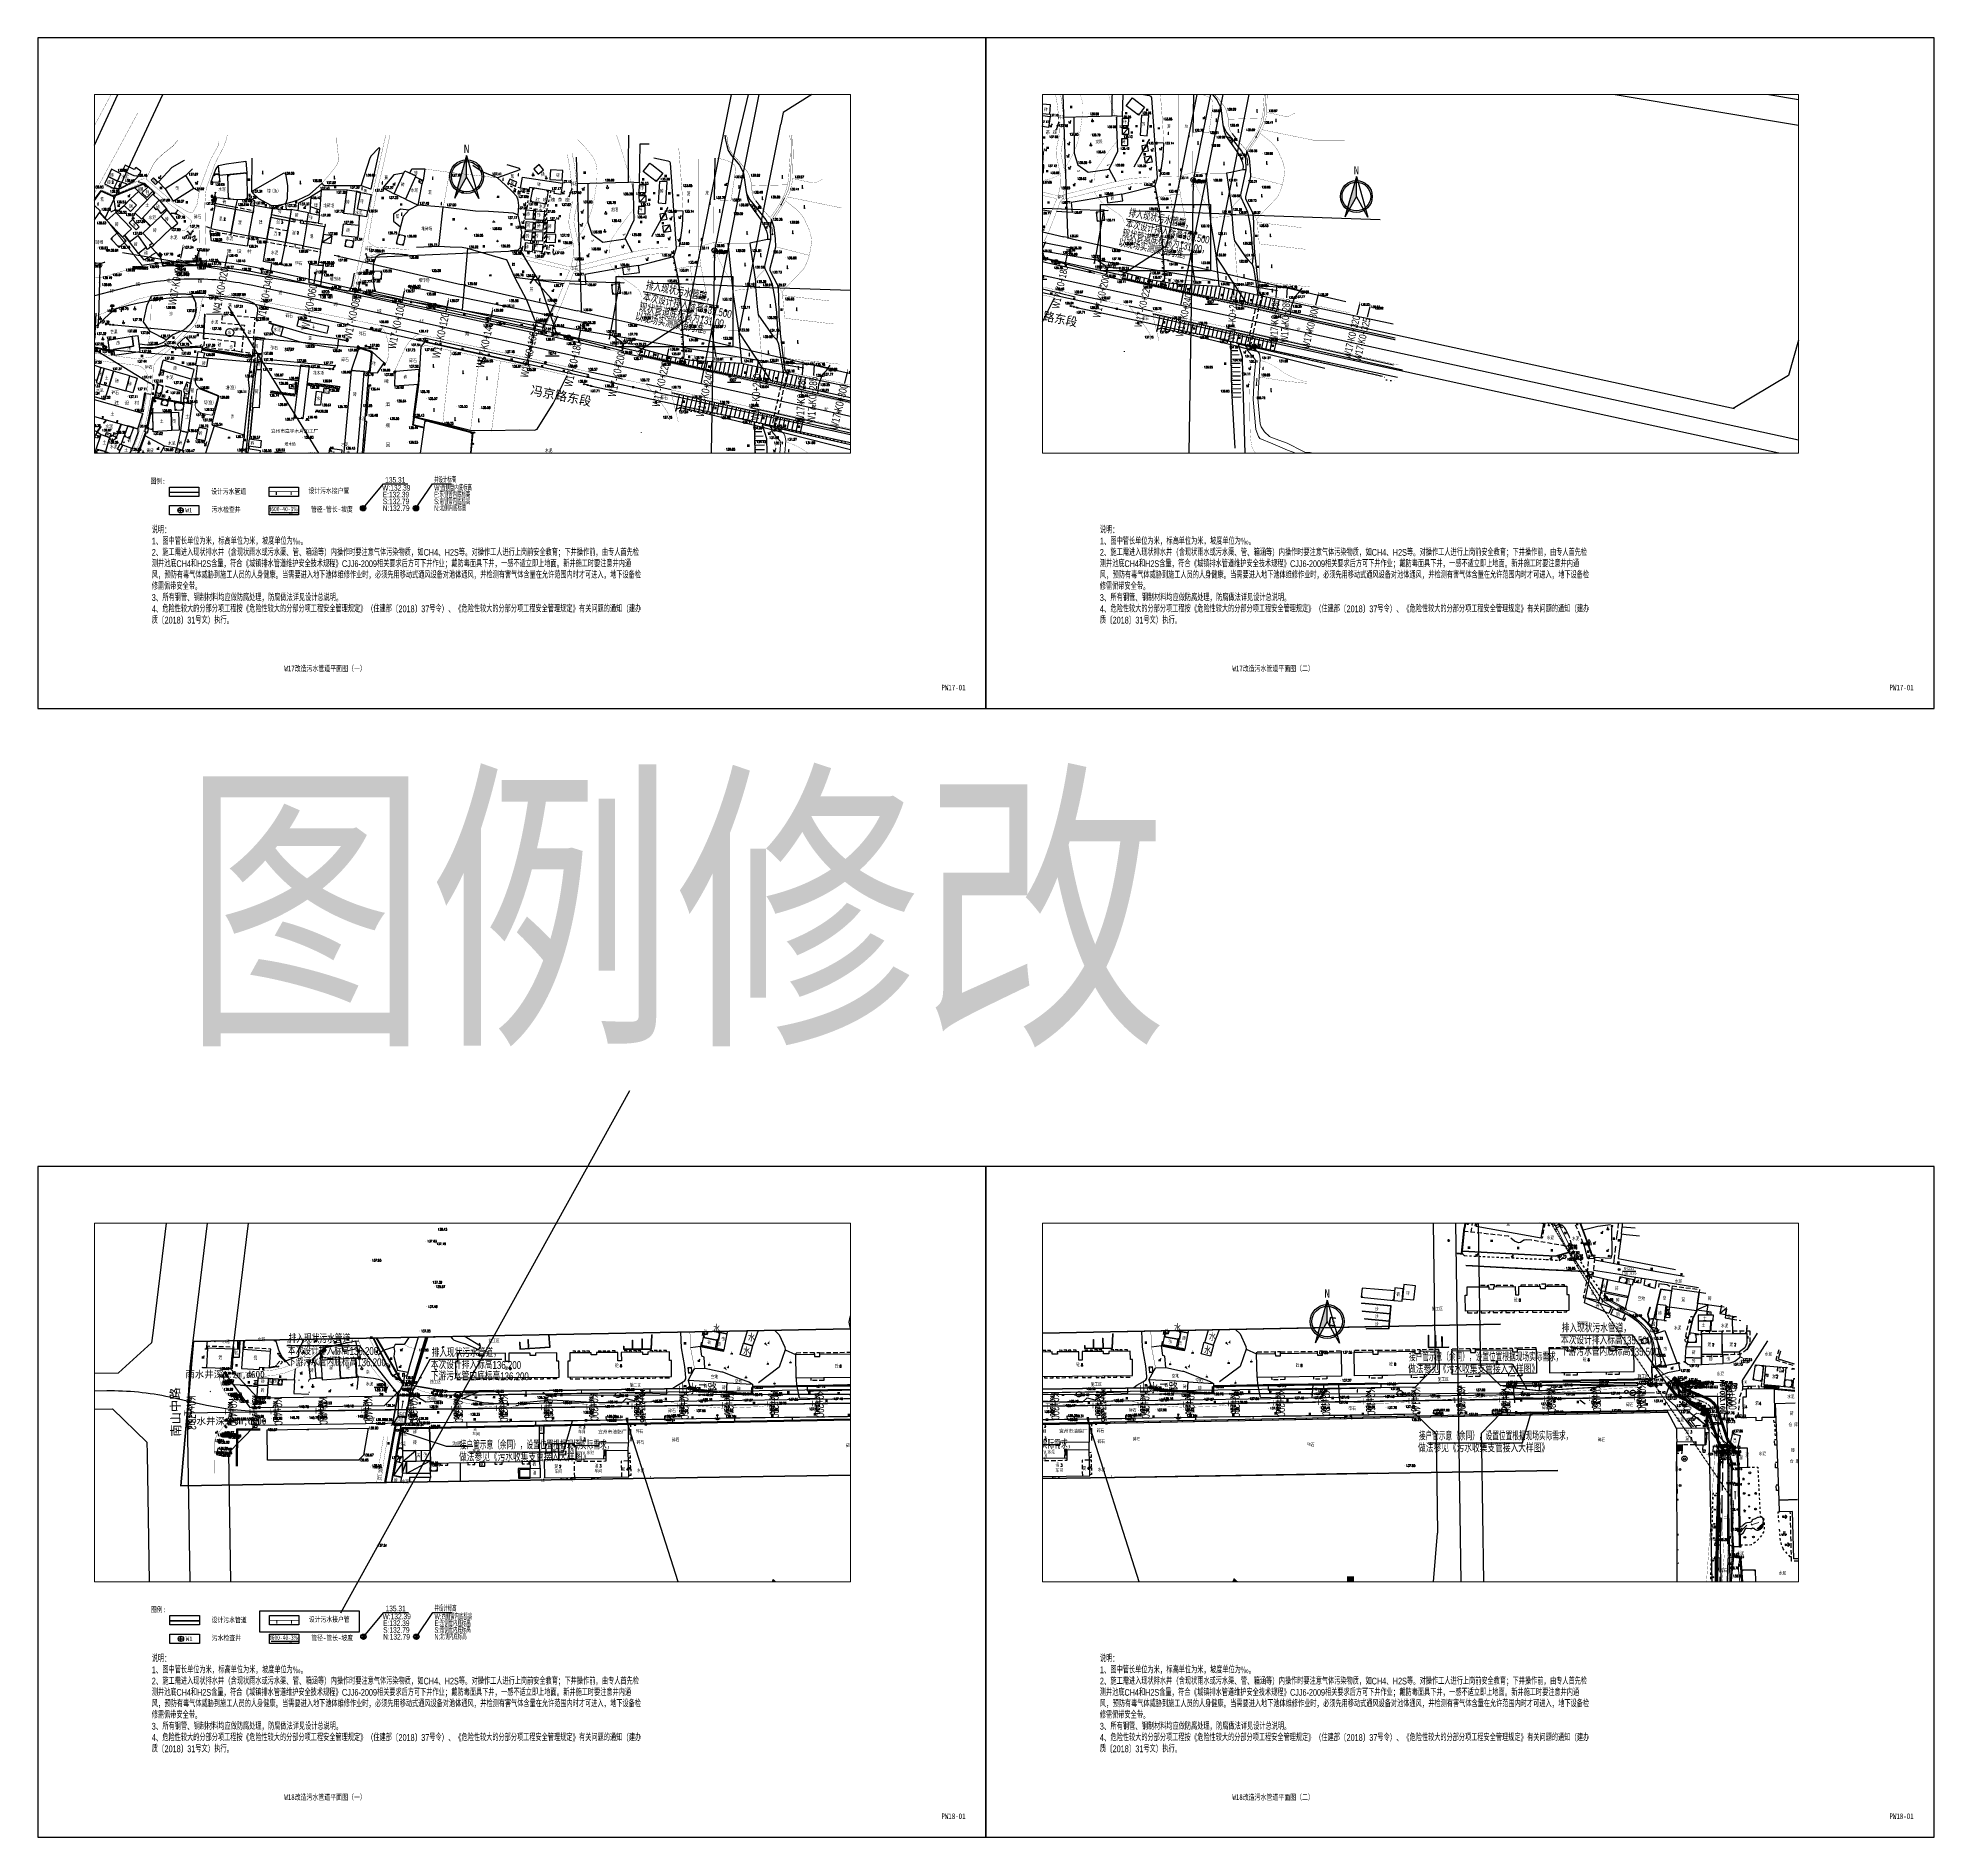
# Paper-space layout 'Layout1' of a CAD drawing. Extents: x -19 to 821, y -474 to 323.
# The model-space entities are those that its viewports show. They can reach past a viewport. Long polylines and large blocks are cut down to what shows.
import ezdxf
from ezdxf.enums import TextEntityAlignment as Align
from ezdxf.xclip import XClip

# ---------------------------------------------------------------- set-up
doc = ezdxf.new("R2010")
doc.units = 0
doc.header["$XCLIPFRAME"] = 0
for name, pattern in [('ACAD_ISO12W100', [22, 12, -3, 0.5, -3, 0.5, -3]), ('CENTER', [50.8, 31.75, -6.35, 6.35, -6.35]), ('DASH', [0.35, 0.25, -0.1]), ('X1', [5, 4, -1]), ('X2', [10, 8, -2]), ('X3', [5, 4, -1]), ('X4', [1.6, 0, -1.6]), ('X5', [3, 2, -1]), ('X6', [2, 1, -1])]:
    doc.linetypes.add(name, pattern=pattern)
for name, color, linetype, plot in [('7', 7, 'Continuous', False), ('ASSIST', 7, 'Continuous', False), ('现状管道深度（物探资料）', 2, 'Continuous', False)]:
    doc.layers.add(name, color=color, linetype=linetype, plot=plot)
for name, color, linetype in [('a红线图', 1, 'Continuous'), ('COMPONENT', 8, 'Continuous'), ('DGX', 8, 'Continuous'), ('DLDW', 8, 'Continuous'), ('DLSS', 4, 'Continuous'), ('DMTZ', 8, 'Continuous'), ('GCD', 8, 'Continuous'), ('GPSCOMMON', 7, 'Continuous'), ('GS', 7, 'Continuous'), ('GXYZ', 8, 'Continuous'), ('JMD', 8, 'Continuous'), ('KZD', 8, 'Continuous'), ('P-说明', 7, 'Continuous'), ('PP-COM', 7, 'Continuous'), ('RD-中线', 40, 'Continuous'), ('RD-红线', 7, 'Continuous'), ('RD-路名', 7, 'Continuous'), ('ROAD', 2, 'Continuous'), ('SwBzPWPipe', 7, 'Continuous'), ('SwBzPWPipePdArrow', 7, 'Continuous'), ('TEXT', 4, 'Continuous'), ('ZBTZ', 8, 'Continuous'), ('ZJ', 7, 'Continuous'), ('图框线', 7, 'Continuous'), ('新建水沟', 7, 'Continuous'), ('桩号标注', 7, 'Continuous'), ('桩号标注_W17-', 7, 'Continuous'), ('污水管径标注_W10-', 202, 'Continuous'), ('纵断_分栏文字', 7, 'Continuous'), ('纵断_表头', 2, 'Continuous'), ('路名', 7, 'Continuous'), ('道路中线', 90, 'Continuous'), ('雨水井管标注_Y02-', 7, 'Continuous')]:
    doc.layers.add(name, color=color, linetype=linetype)
for name, color, linetype, lineweight in [('SWPW01000', 214, 'Continuous', 0), ('SWYY01000', 134, 'Continuous', 0), ('SXSS', 5, 'Continuous', 0), ('SZ-ZH-DIM', 7, 'Continuous', 0), ('控制界线1', 30, 'ACAD_ISO12W100', 35)]:
    doc.layers.add(name, color=color, linetype=linetype, lineweight=lineweight)
doc.styles.add('_TCH_DIM', font='smsim.shx', dxfattribs={"width": 0.75, "bigfont": 'smfs.shx'})
doc.styles.add('DIMHT', font='simhei.ttf', dxfattribs={"width": 0.8})
doc.styles.add('HZ', font='rs.shx', dxfattribs={"width": 0.8, "bigfont": 'hztxt.shx'})
doc.styles.add('NCME', font='smsim.shx', dxfattribs={"width": 0.7, "bigfont": 'smfs.shx'})
doc.styles.add('romanc', font='romanc.shx', dxfattribs={"width": 0.8})
doc.styles.add('romant', font='romant.shx', dxfattribs={"width": 0.8})
doc.styles.add('SEMDI', font='smsim.shx', dxfattribs={"width": 0.75, "bigfont": 'smfs.shx'})
doc.styles.add('SMEDI', font='smsim.shx', dxfattribs={"width": 0.75, "height": 3.5, "bigfont": 'smfs.shx'})
doc.styles.get("Standard").update_dxf_attribs({"font": '', "height": 2.5, "bigfont": 'smfs.shx'})
doc.styles.add('STYLE1', font='simhei.ttf')
doc.styles.add('宋体', font='', dxfattribs={"width": 0.75})
doc.styles.add('等线体', font='simhei.ttf')
doc.styles.add('黑体', font='simhei.ttf')
doc.styles.get('Standard').set_extended_font_data('FangSong_GB2312')
doc.styles.get('宋体').set_extended_font_data('SimSun')
doc.linetypes.add('1033B', pattern='A,1,[159,AAA.SHX,S=1,R=0,X=0,Y=0],1', length=2)
doc.linetypes.add('10411', pattern='A,2,[150,AAA.SHX,S=1,R=0,X=0,Y=1],2,[151,AAA.SHX,S=1,R=0,X=0,Y=3],1e-11', length=4)
doc.linetypes.add('10421', pattern='A,2,[150,AAA.SHX,S=0.5,R=0,X=0,Y=0.5],1e-11', length=2)
doc.linetypes.add('10422', pattern='A,0.75,[150,AAA.SHX,S=0.5,R=0,X=0,Y=0.5],1.5,[177,AAA.SHX,S=1,R=0,X=0,Y=0.4],0.75', length=3)
doc.linetypes.add('1054', pattern='A,0,[154,AAA.SHX,S=1,R=0,X=0,Y=0],-1.4', length=1.4)
doc.linetypes.add('1161', pattern='A,0,[149,AAA.SHX,S=0.15,R=0,X=0,Y=0],-1.6', length=1.6)
doc.linetypes.add('444', pattern='A,4.5,[145,AAA.SHX,S=1,R=0,X=0,Y=1],4.5,-0.5,[146,AAA.SHX,S=1,R=0,X=0,Y=0],-0.5', length=10)
doc.linetypes.add('445', pattern='A,8,-0.5,[147,AAA.SHX,S=1,R=0,X=0,Y=0],-1.5', length=10)
doc.linetypes.add('536', pattern='A,9.4,[169,AAA.SHX,S=1,R=0,X=0,Y=0.15],0.6', length=10)
doc.linetypes.add('732', pattern='A,9,-0.5,[162,AAA.SHX,S=1,R=0,X=0,Y=0],-0.5', length=10)
doc.linetypes.add('8462', pattern='A,2,[157,AAA.SHX,S=1,R=0,X=0,Y=0.5],1e-09', length=2)
doc.linetypes.add('854', pattern='A,2,[150,AAA.SHX,S=0.8,R=0,X=0,Y=0],1e-11', length=2)
pattern_1 = [(0, (114.99765, 2.56804), (0.5, 0.5), [0, -1]), (0, (115.49765, 3.06804), (0.5, 0.5), [0, -1])]

# ---------------------------------------------------------------- blocks, each defined once
blk = doc.blocks.new('A3WK')
at = {"layer": '图框线'}
blk.add_lwpolyline([(0, 0), (420, 0), (420, 297), (0, 297), (0, 0)], dxfattribs=at)
blk = doc.blocks.new('psjt')
blk.add_line((7.5, 0), (-7.5, 0))
for points in [[(7.5, 0), (2.5, 0), (2.5, 0.5)], [(7.5, 0), (2.5, 0), (2.5, -0.5)]]:
    blk.add_solid(points)
blk = doc.blocks.new('psjd')
for p, q in [((-1.5, 0), (1.5, 0)), ((0, -1.5), (0, 1.5))]:
    blk.add_line(p, q)
blk.add_circle((0, 0), 1.5)
at = {"flags": 1}
for tag, p in [('SX1', (-0.2, 0.7)), ('SX2', (-0.2, -0.7))]:
    blk.add_attdef(tag, p, '', height=0.1, dxfattribs=at)
blk = doc.blocks.new('ysjd')
at = {"linetype": 'Continuous'}
for p, q in [((-1.5, 0), (1.5, 0)), ((-1.3, 0.8), (1.3, 0.8)), ((0, -1.5), (0, 1.5)), ((-1.3, -0.8), (1.3, -0.8))]:
    blk.add_line(p, q, dxfattribs=at)
blk.add_circle((0, 0), 1.5)
at = {"flags": 1}
for tag, p in [('SX1', (-0.2, 0.7)), ('SX2', (-0.2, -0.7))]:
    blk.add_attdef(tag, p, '', height=0.1, dxfattribs=at)
blk = doc.blocks.new('TL005')
at = {"const_width": 0.5}
for points in [[(57.13, 19.1), (57.13, 20.57)], [(63.68, 19.1), (63.68, 20.57)]]:
    blk.add_lwpolyline(points, dxfattribs=at)
at = {"layer": 'ROAD'}
for points in [[(9.82, 22.63), (22.83, 22.63), (22.83, 18.52), (9.82, 18.52)], [(53.89, 22.63), (66.9, 22.63), (66.9, 18.52), (53.89, 18.52)], [(9.82, 14.41), (22.83, 14.41), (22.83, 10.3), (9.82, 10.3)], [(53.89, 14.41), (66.9, 14.41), (66.9, 10.3), (53.89, 10.3)]]:
    blk.add_lwpolyline(points, close=True, dxfattribs=at)
at = {"layer": 'SWPW01000', "color": 6, "linetype": 'DASH', "ltscale": 8, "const_width": 0.64}
blk.add_lwpolyline([(9.79, 20.32), (22.83, 20.32)], dxfattribs=at)
at = {"layer": 'SWYY01000', "color": 7, "linetype": 'Continuous', "ltscale": 0.05, "const_width": 0.35}
blk.add_lwpolyline([(53.89, 20.57), (66.93, 20.57)], dxfattribs=at)
at = {"layer": '雨水井管标注_Y02-', "linetype": 'Continuous'}
for points in [[(95.53, 13.28), (104.56, 24.02)], [(104.56, 24.02), (115.42, 24.02)], [(118.96, 13.28), (126.25, 24.02)], [(126.25, 24.02), (134.75, 24.02)]]:
    blk.add_lwpolyline(points, dxfattribs=at)
at = {"layer": 'GS', "color": 0, "lineweight": 0, "xscale": 0.8000000000001819, "yscale": 0.8000000000001819, "zscale": 0.8000000000001819}
blk.add_blockref('psjd', (14.68, 12.35), dxfattribs=at)
at = {"layer": 'GS', "color": 0, "xscale": 0.8000000000001819, "yscale": 0.8000000000001819, "zscale": 0.8000000000001819}
for p in [(95.53, 13.28), (118.96, 13.28)]:
    blk.add_blockref('ysjd', p, dxfattribs=at)
at = {"layer": 'SwBzPWPipePdArrow', "lineweight": -3, "xscale": 0.8000000000001819, "yscale": 0.8000000000001819, "zscale": 0.8000000000001819}
blk.add_blockref('psjt', (60.67, 11.15), dxfattribs=at)
at = {"layer": 'SwBzPWPipe', "lineweight": -3, "style": '宋体', "width": 0.75}
blk.add_text('d600-40-3‰', height=2, dxfattribs=at).set_placement((60.36, 12.92), align=Align.MIDDLE_CENTER)
at = {"layer": 'SwBzPWPipe', "lineweight": -3, "insert": (16.8, 13.4), "char_height": 2, "attachment_point": 1, "style": '宋体'}
blk.add_mtext('{\\fFangSong_GB2312|b0|i0|c134|p49;\\W1;W1}', dxfattribs=at)
at = {"layer": 'TEXT', "lineweight": 0, "style": 'STYLE1', "width": 0.8}
for s, p in [('图例:', (1.38, 24.16)), ('设计污水管道', (28.27, 19.58)), ('设计污水接户管', (71.36, 19.87)), ('污水检查井', (28.38, 11.59)), ('管径-管长-坡度', (72.44, 11.66))]:
    blk.add_text(s, height=2.304, dxfattribs=at).set_placement(p)
at = {"layer": '雨水井管标注_Y02-', "style": 'NCME', "width": 0.6}
for s, p in [('井设计标高', (127.02, 24.52)), ('W:西侧管内底标高', (127.02, 21.02)), ('S:南侧管内底标高', (127.02, 15.02)), ('E:东侧管内底标高', (127.02, 18.02)), ('N:北侧内底标高', (127.02, 12.02))]:
    blk.add_text(s, height=2.5, dxfattribs=at).set_placement(p)
at = {"layer": '雨水井管标注_Y02-', "linetype": 'Continuous', "char_height": 2.5, "line_spacing_factor": 0.72, "style": 'NCME'}
for s, insert, attachment_point in [('135.31', (105.33, 25.77), 4), ('W:132.39', (110.26, 22.27), 5), ('S:132.79', (110.12, 16.27), 5), ('E:132.39', (110.08, 19.27), 5), ('N:132.79', (110.19, 13.27), 5)]:
    blk.add_mtext(s, dxfattribs=dict(at, insert=insert, attachment_point=attachment_point))
blk = doc.blocks.new('Compass1')
for p, q in [((0, 12.5), (-7.2, -12.9)), ((0, 0), (0, 12.5)), ((0, 0), (-7.2, -12.9))]:
    blk.add_line(p, q)
at = {"color": 2}
for p, q in [((0, 12.5), (7.3, -12.9)), ((7.3, -12.9), (0, 0))]:
    blk.add_line(p, q, dxfattribs=at)
at = {"color": 3}
blk.add_circle((0, 0), 10, dxfattribs=at)
at = {"color": 2}
blk.add_circle((0, 0), 9, dxfattribs=at)
blk.add_solid([(-7.2, -12.9), (0, 12.5), (0, 0)], dxfattribs=at)
at = {"color": 3}
blk.add_text('N', height=5, dxfattribs=at).set_placement((0, 14), align=Align.CENTER)
blk = doc.blocks.new('A$C19FD0107')
at = {"layer": 'RD-中线', "color": 8, "linetype": 'Continuous', "flags": 128}
for points in [[(-7165.18, 17031.49), (-7087.98, 17197.69, 0.013348), (-7081.62, 17212.39), (-6971.27, 17487.49, -0.036527), (-6952.06, 17526.82), (-6940, 17547.52, -0.14412), (-6816.85, 17663.88), (-6390.94, 17880.62, 0.037294), (-6346.36, 17907.67), (-5306.08, 18650.1, -0.285876), (-4936.82, 18673.38), (-4885.58, 18645.79, 0.191634), (-4628.51, 18616.03), (-4407.52, 18675.62, -0.159687), (-4189.83, 18664.01), (-4046.79, 18608.53)], [(-6837.91, 17153.6, -0.015102), (-6820.24, 17149.58), (-6737.26, 17128.05, 0.02175), (-6711.74, 17122.61), (-6524.09, 17091.01)], [(-6861.03, 17001.72), (-7060.42, 17045.41, 0.117908), (-7116.23, 17044.26), (-7165.18, 17031.49)], [(-5959.11, 16837.03), (-6116.65, 16848.04, -0.017342), (-6130.44, 16849.48), (-6213.03, 16861.05, -0.017939), (-6227.16, 16863.54), (-6396.52, 16899.79), (-6568.38, 16938.05), (-6861.03, 17001.72)], [(-6594.44, 15843.06, -0.005723), (-6595.7, 15831.69), (-6617.48, 15653.16, 0.034479), (-6619.64, 15611.89), (-6613.74, 15253.22)], [(-6304.35, 15846.46), (-6276.37, 15793.41, -0.118286), (-6262.53, 15739.16), (-6247.44, 14688.77)]]:
    blk.add_lwpolyline(points, format="xyb", dxfattribs=at)
blk.add_lwpolyline([(-6861.03, 17001.72), (-6771.49, 17449.66)], dxfattribs=at)
at = {"layer": 'RD-中线', "color": 8, "linetype": 'Continuous'}
blk.add_lwpolyline([(-6145.95, 15629.53), (-6583.68, 15623.04, -0.057862), (-6611.22, 15625.82), (-6627.55, 15629.41, 0.058625), (-6655.45, 15632.19), (-7132.06, 15623.67)], format="xyb", dxfattribs=at)
at = {"layer": 'RD-中线', "color": 8, "flags": 128}
blk.add_lwpolyline([(-6142.97, 15463.89), (-6145.95, 15629.53)], dxfattribs=at)
at = {"layer": 'RD-红线', "color": 8, "linetype": 'Continuous', "flags": 128}
for points in [[(-7125.04, 17075.18), (-7076.88, 17178.86)], [(-6867.59, 17030.11), (-6847.43, 17130.96)], [(-6844.26, 17024.37), (-6825.79, 17116.79)], [(-6561.89, 17085.21), (-6547.76, 17062.69), (-6575.06, 16968.81), (-6601.1, 16953.35)], [(-6600.33, 16953.18), (-6830.44, 17003.25)], [(-6862.73, 16993.9), (-6862.74, 16993.9)], [(-6617.55, 15801.19), (-6618.26, 15795.39), (-6635.05, 15657.78), (-6635.57, 15653.46)], [(-6839.37, 15636.9), (-6650.19, 15640.28)], [(-6280.01, 15633.54), (-6588.43, 15628.97)], [(-6142.06, 15635.58), (-6242.01, 15634.1)], [(-7109.93, 15616.07), (-6652.87, 15624.23)], [(-6279.85, 15621.54), (-6589.7, 15616.95)], [(-6159.81, 15623.32), (-6241.85, 15622.1)], [(-6637.61, 15609.48), (-6637.52, 15604.48), (-6635.47, 15480), (-6635.38, 15473.99)], [(-6250.72, 15612.97), (-6250.63, 15606.98), (-6249.01, 15494.26), (-6248.94, 15489.26)], [(-6601.52, 15604.75), (-6599.56, 15485.21), (-6599.47, 15480.2)]]:
    blk.add_lwpolyline(points, dxfattribs=at)
at = {"layer": 'RD-红线', "color": 8}
for points in [[(-6847.43, 17130.96), (-6856.89, 17145.09, 0.415355)], [(-6801.16, 17132.23), (-6806.28, 17133.56), (-6824.75, 17121.98), (-6825.79, 17116.79, 0.430863)], [(-6889.09, 17016.06), (-6867.59, 17030.11, 0.419621)], [(-6844.26, 17024.37), (-6830.44, 17003.25, 0.409254)], [(-6600.55, 15642.04), (-6588.43, 15628.97, 0.445111)], [(-6280.01, 15633.54), (-6271.14, 15642.67, 0.41408)], [(-6251.15, 15642.97), (-6242.01, 15634.1, 0.414347)], [(-6589.7, 15616.95), (-6601.52, 15604.75, 0.414692)], [(-6270.71, 15612.67), (-6279.85, 15621.54, 0.414347)], [(-6241.85, 15622.1), (-6250.72, 15612.97, 0.41408)], [(-6149.67, 15613.5), (-6149.7, 15615.5), (-6159.82, 15623.32), (-6159.81, 15623.32, 0.413289)]]:
    blk.add_lwpolyline(points, format="xyb", dxfattribs=at)
at = {"layer": 'RD-红线', "color": 8, "linetype": 'Continuous', "flags": 128}
for points in [[(-6801.16, 17132.23), (-6740.27, 17116.44, 0.02175), (-6713.73, 17110.77), (-6564.33, 17085.62)], [(-6889.09, 17016.06), (-7058.71, 17053.22, 0.098729), (-7108.76, 17054.1, 0.098729)], [(-6862.74, 16993.9), (-7062.12, 17037.59, 0.117895), (-7114.21, 17036.52), (-7120.78, 17034.81)], [(-5959.67, 16829.05), (-6117.2, 16840.06, -0.017342), (-6131.55, 16841.56), (-6214.14, 16853.12, -0.017939), (-6228.83, 16855.72), (-6398.22, 16891.98), (-6570.1, 16930.23), (-6862.73, 16993.9)], [(-6299.83, 15816.45), (-6299.75, 15816.3), (-6294.46, 15806.27), (-6285.22, 15788.75, -0.118286), (-6272.53, 15739.01), (-6272.08, 15707.72)], [(-6274.98, 15812.2), (-6267.53, 15798.08, -0.118286), (-6252.53, 15739.3), (-6251.23, 15648.97), (-6251.15, 15642.97)], [(-6580.44, 15808.07), (-6580.97, 15803.75), (-6599.61, 15650.98, 0.007974), (-6600.55, 15642.04)]]:
    blk.add_lwpolyline(points, format="xyb", dxfattribs=at)
at = {"layer": 'RD-红线', "color": 8, "linetype": 'Continuous', "lineweight": 5}
blk.add_lwpolyline([(-7125.04, 17075.18), (-7108.76, 17054.1, 0.607949)], format="xyb", dxfattribs=at)
at = {"layer": 'RD-红线', "color": 8, "linetype": 'Continuous'}
for points in [[(-7120.78, 17034.81), (-7174.94, 16986.91, 0.238845)], [(-6650.19, 15640.28), (-6635.57, 15653.46, 0.373987)], [(-6637.61, 15609.48), (-6652.87, 15624.23, 0.414626)]]:
    blk.add_lwpolyline(points, format="xyb", dxfattribs=at)
at = {"layer": 'RD-红线', "color": 8, "flags": 128}
for points in [[(-6272.08, 15707.72), (-6271.14, 15642.67)], [(-6139.41, 15488.08), (-6142.06, 15635.58)], [(-6270.71, 15612.67), (-6270.08, 15568.8)], [(-6147.41, 15487.97), (-6149.67, 15613.5)], [(-6272.65, 15538.76), (-6270.08, 15568.8)]]:
    blk.add_lwpolyline(points, dxfattribs=at)
blk = doc.blocks.new('gc097')
at = {"color": 8}
for p, q in [((-1, 2.9), (-1, 3.5)), ((-1, 3.5), (1, 3.5)), ((0, 0.5), (0, 3.5)), ((1, 3.5), (1, 2.9))]:
    blk.add_line(p, q, dxfattribs=at)
for centre in [(-1, 2.4), (0, 0), (1, 2.4)]:
    blk.add_circle(centre, 0.5, dxfattribs=at)
blk = doc.blocks.new('gc013a')
at = {"linetype": 'Continuous'}
blk.add_line((0.5, 0), (4, 0), dxfattribs=at)
at = {"linetype": 'Continuous', "flags": 128}
for points in [[(2.3, -0.4), (3, 0), (2.3, 0.4)], [(3.3, -0.4), (4, 0), (3.3, 0.4)]]:
    blk.add_lwpolyline(points, dxfattribs=at)
blk = doc.blocks.new('gc170')
at = {"color": 8, "linetype": 'Continuous'}
blk.add_circle((0, 0), 0.5, dxfattribs=at)
blk = doc.blocks.new('gc013c')
at = {"linetype": 'Continuous'}
blk.add_line((0.5, 0), (4, 0), dxfattribs=at)
at = {"linetype": 'Continuous', "const_width": 0.15, "flags": 128}
blk.add_lwpolyline([(3.775, 0, 1), (3.925, 0, 1)], format="xyb", close=True, dxfattribs=at)
blk = doc.blocks.new('gc013b')
at = {"linetype": 'Continuous'}
blk.add_line((0.5, 0), (4, 0), dxfattribs=at)
at = {"linetype": 'Continuous', "flags": 128}
blk.add_lwpolyline([(3.5, 0.5), (4, 0), (3.5, -0.5)], dxfattribs=at)
blk = doc.blocks.new('GC200')
at = {"linetype": 'Continuous', "const_width": 0.2, "flags": 128}
blk.add_lwpolyline([(-0.1, 0, 1), (0.1, 0, 1)], format="xyb", close=True, dxfattribs=at)
blk = doc.blocks.new('gc246')
at = {"color": 8}
for p, q in [((-0.5, 1), (-0.5, 0)), ((0.5, 1), (0.5, 0))]:
    blk.add_line(p, q, dxfattribs=at)
for centre, radius, start, end in [((-2.9, 0.8), 2.45, 4.3743, 29.0242), ((3.4, 1.1), 2.91, 139.3312, 182.0887)]:
    blk.add_arc(centre, radius, start, end, dxfattribs=at)
blk = doc.blocks.new('gc121')
at = {"color": 8}
for p, q in [((-0.5, -1), (-0.5, 1)), ((0.5, -1), (0.5, 1))]:
    blk.add_line(p, q, dxfattribs=at)
blk = doc.blocks.new('gc165')
at = {"color": 8}
blk.add_line((0, 0), (0, 2), dxfattribs=at)
at = {"color": 8, "const_width": 0.5}
blk.add_lwpolyline([(-0.25, 2.5, 1), (0.25, 2.5, 1)], format="xyb", close=True, dxfattribs=at)
blk = doc.blocks.new('gc119')
at = {"color": 8}
for p, q in [((-1, 0), (1, 0)), ((-0.5, 1), (-0.5, 0)), ((0.5, 1), (0.5, 0))]:
    blk.add_line(p, q, dxfattribs=at)
blk = doc.blocks.new('gc120')
at = {"color": 8}
for p, q in [((-0.5, 0.6), (0, 0)), ((0, 0), (0, 3)), ((0, 0), (0.5, 0.6))]:
    blk.add_line(p, q, dxfattribs=at)
blk = doc.blocks.new('gc205')
for p, q in [((0, 3), (0, 0)), ((0, 0), (1, 0))]:
    blk.add_line(p, q)
blk = doc.blocks.new('gc253')
at = {"color": 8, "const_width": 0.3}
blk.add_lwpolyline([(-0.15, 0, 1), (0.15, 0, 1)], format="xyb", close=True, dxfattribs=at)
blk = doc.blocks.new('gc123')
at = {"color": 8}
for p, q in [((-1, 0), (1, 0)), ((0, 0), (-0.8, 1)), ((0, 0), (1.2, 2))]:
    blk.add_line(p, q, dxfattribs=at)
blk = doc.blocks.new('gc086')
at = {"color": 8}
for p, q in [((0, 0), (7, 0)), ((7, 0), (6.18, 0.57)), ((7, 0), (6.18, -0.57))]:
    blk.add_line(p, q, dxfattribs=at)
blk = doc.blocks.new('gc125')
at = {"color": 8}
blk.add_line((0, 0.8), (0, 2.2), dxfattribs=at)
blk.add_circle((0, 0), 0.8, dxfattribs=at)
blk = doc.blocks.new('gc146')
for p, q in [((-1.25, 0.75), (1.25, 0.75)), ((-0.75, -1.25), (-0.75, 1.25)), ((0.75, -1.25), (0.75, 1.25)), ((-1.25, -0.75), (1.25, -0.75))]:
    blk.add_line(p, q)
blk = doc.blocks.new('gc037')
for p, q in [((0, 0), (-1.4, 0.8)), ((-1.4, -0.8), (0, 0))]:
    blk.add_line(p, q)
blk = doc.blocks.new('gc090')
at = {"color": 8}
for points in [[(-1.02, 0.41, 1, 0, 0), (0.15, -0.9, 0, 0, 0)], [(1.07, 1.45, 0, 1, 0), (0.52, 0.05, 1, 1, 0)]]:
    blk.add_lwpolyline(points, format="xyseb", dxfattribs=at)
blk = doc.blocks.new('gc178')
at = {"color": 8, "linetype": 'Continuous'}
blk.add_circle((0, 0), 1.5, dxfattribs=at)
for p in [(-1, 0), (0, 1), (0, 0), (1, 0), (0, -1)]:
    blk.add_point(p, dxfattribs=at)
blk = doc.blocks.new('gc210')
at = {"color": 8}
for p, q in [((-1, 0), (1, 0)), ((-0.5, 1), (-0.5, 0)), ((0.5, 1), (0.5, 0))]:
    blk.add_line(p, q, dxfattribs=at)
for centre, radius, start, end in [((-2.9, 0.8), 2.45, 4.3743, 29.0242), ((3.4, 1.1), 2.91, 139.3312, 182.0887)]:
    blk.add_arc(centre, radius, start, end, dxfattribs=at)
blk = doc.blocks.new('gc234')
at = {"linetype": 'Continuous'}
for p, q in [((-0.5, 0), (-0.5, 2)), ((-0.5, 2), (0.5, 2)), ((0.5, 0), (-0.5, 0)), ((0.35, 1.75), (-0.35, 1.25)), ((-0.35, 1.25), (0.35, 0.75)), ((0.35, 0.75), (-0.35, 0.25)), ((0.5, 2), (0.5, 0))]:
    blk.add_line(p, q, dxfattribs=at)
blk = doc.blocks.new('gc002')
at = {"color": 8, "const_width": 1}
blk.add_lwpolyline([(-0.5, 0), (0.5, 0)], dxfattribs=at)
blk = doc.blocks.new('gc122')
at = {"color": 8}
blk.add_circle((0, 0), 0.8, dxfattribs=at)
blk = doc.blocks.new('gc050')
for p, q in [((0, 1), (-0.4, 0.2)), ((-0.4, 0.2), (0.4, -0.2)), ((0, -1), (0.4, -0.2))]:
    blk.add_line(p, q)
blk.add_circle((0, 0), 1)
blk = doc.blocks.new('gc254')
at = {"color": 8, "const_width": 0.3}
for points in [[(-0.15, 1.2, 1), (0.15, 1.2, 1)], [(-1.15, -0.6, 1), (-0.85, -0.6, 1)], [(0.85, -0.6, 1), (1.15, -0.6, 1)]]:
    blk.add_lwpolyline(points, format="xyb", close=True, dxfattribs=at)
at = {"color": 8}
blk.add_circle((0, 0), 0.5, dxfattribs=at)
blk = doc.blocks.new('gc115')
at = {"color": 8}
blk.add_lwpolyline([(-1, -1), (1, -1), (1, 1), (-1, 1)], close=True, dxfattribs=at)
blk.add_point((0, 0), dxfattribs=at)
blk = doc.blocks.new('gc117')
at = {"color": 8}
blk.add_circle((0, 0), 0.8, dxfattribs=at)
blk.add_point((0, 0), dxfattribs=at)
blk = doc.blocks.new('gc116')
at = {"color": 8}
for p, q in [((-1.3, 0), (-0.8, 0)), ((0, 1.3), (0, 0.8)), ((1.3, 0), (0.8, 0)), ((0, -1.3), (0, -0.8))]:
    blk.add_line(p, q, dxfattribs=at)
blk.add_circle((0, 0), 0.8, dxfattribs=at)
blk.add_point((0, 0), dxfattribs=at)
blk = doc.blocks.new('gc017')
at = {"color": 8, "const_width": 0.8}
blk.add_lwpolyline([(0.4, 0, 0.198912), (0.3, 0.3, 0.198912), (0, 0.4, 0.198912), (-0.3, 0.3, 0.198912), (-0.4, 0, 0.198912), (-0.3, -0.3, 0.198912), (0, -0.4, 0.198912), (0.3, -0.3, 0.198912)], format="xyb", close=True, dxfattribs=at)
at = {"color": 8, "const_width": 0.2}
blk.add_lwpolyline([(0, 2.8), (0, 0.4)], dxfattribs=at)
blk = doc.blocks.new('gc018')
for p, q in [((-1, 1), (1, 1)), ((-1, 0), (1, 0)), ((-1, -1), (-1, 0)), ((0, 0), (0, 1)), ((1, 0), (1, -1))]:
    blk.add_line(p, q)
blk = doc.blocks.new('gc124')
at = {"color": 8}
for p, q in [((-1, 1), (0, 0)), ((-0.8, 0), (0.8, 0)), ((0, 0), (0, 1.6)), ((0, 0), (1, 1))]:
    blk.add_line(p, q, dxfattribs=at)
blk = doc.blocks.new('gc232')
for p, q in [((0.5, 1), (0.5, -1)), ((0.5, -1), (0.2, -0.5)), ((0.5, -1), (0.8, -0.5))]:
    blk.add_line(p, q)
blk.add_circle((0, 0), 0.5)
blk = doc.blocks.new('gc019')
for p, q in [((0, 0.5), (0, 3.5)), ((0, 2.7), (1.6, 3.5)), ((1.6, 1.9), (0, 2.7)), ((1.6, 3.5), (1.6, 1.9))]:
    blk.add_line(p, q)
blk.add_circle((0, 0), 0.5)
blk = doc.blocks.new('gc261')
blk.add_lwpolyline([(-1, -1), (1, -1), (1, 1), (-1, 1)], close=True)
blk.add_point((0, 0))
blk = doc.blocks.new('gc054')
at = {"color": 8}
for points in [[(-0.5, 0), (0, 0), (0.5, 0), (0.5, 2.6), (-0.5, 2.6), (-0.5, 0)], [(-0.5, 2.08), (0.5, 2.08)], [(-0.5, 1.56), (0.5, 1.56)], [(-0.5, 1.04), (0.5, 1.04)], [(-0.5, 0.52), (0.5, 0.52)]]:
    blk.add_lwpolyline(points, dxfattribs=at)
at = {"color": 8, "linetype": 'Continuous'}
for points in [[(0.5, 2.08), (0.5, 2.6), (-0.5, 2.6)], [(-0.5, 2.6), (-0.5, 2.08), (0.5, 2.08)], [(-0.5, 1.56), (-0.5, 1.04), (0.5, 1.04)], [(0.5, 1.56), (-0.5, 1.56), (0.5, 1.04)], [(0.5, 0), (0.5, 0.52), (-0.5, 0.52)], [(-0.5, 0.52), (0, 0), (0.5, 0)], [(-0.5, 0.52), (-0.5, 0), (0, 0)]]:
    blk.add_solid(points, dxfattribs=at)
blk = doc.blocks.new('gc055')
for p, q in [((-6.9, -2.9), (-6.9, 0.3)), ((-8.8, -1.5), (-8.8, -2.5)), ((-8.8, -1.5), (-8, -2.1)), ((-7.4, -0.1), (-6.4, -0.1)), ((-5, -1.5), (-5.9, -2.1)), ((-5, -1.5), (-5, -2.5))]:
    blk.add_line(p, q)
blk.add_circle((-6.9, 0.9), 0.6)
blk.add_arc((-6.9, -0.9), 2, 197.4576, 342.5179)
blk = doc.blocks.new('gc160')
at = {"color": 8, "const_width": 0.25}
for points in [[(0.7, 0.5, 1), (0.9, 0.5, 1)], [(1.6, 3.4, 1), (1.8, 3.4, 1)], [(1.6, 2.5, 1), (1.8, 2.5, 1)], [(2.5, 0.6, 1), (2.7, 0.6, 1)]]:
    blk.add_lwpolyline(points, format="xyb", close=True, dxfattribs=at)
at = {"color": 8}
blk.add_circle((1.7, 1.2), 0.5, dxfattribs=at)
blk = doc.blocks.new('*U75')
at = {"linetype": 'Continuous'}
for points in [[(0.8, 1), (-0.8, 1), (0.8, 0)], [(-0.8, 0), (0.8, 0), (-0.8, 1)], [(0.8, 0), (-0.8, 0), (0, 0)]]:
    blk.add_solid(points, dxfattribs=at)
blk = doc.blocks.new('gc129')
at = {"linetype": 'Continuous', "flags": 128}
for points in [[(-0.8, 0), (0, 0), (0.8, 0), (0.8, 1), (-0.8, 1), (-0.8, 0)], [(-0.1, 2), (0.6, 3.2)], [(-0.1, 2.8), (0.6, 3.2)], [(0.6, 2), (-0.1, 2)], [(0, 1), (0.6, 2)], [(0.6, 2.4), (0.6, 3.2)]]:
    blk.add_lwpolyline(points, dxfattribs=at)
at = {"linetype": 'Continuous'}
blk.add_blockref('*U75', (0, 0), dxfattribs=at)
blk = doc.blocks.new('gcbj0102')
for p, q in [((-1, 0), (1, 0)), ((0, -1), (0, 1))]:
    blk.add_line(p, q)
blk.add_circle((0, 0), 1)
blk = doc.blocks.new('gcbj0101')
blk.add_line((-1, 0), (1, 0))
blk.add_circle((0, 0), 1)
blk = doc.blocks.new('gcbj0103')
for p, q in [((-1, 0), (1, 0)), ((-0.9, 0.4), (0.9, 0.4)), ((-0.9, -0.5), (0.9, -0.5))]:
    blk.add_line(p, q)
blk.add_circle((0, 0), 1)

msp = doc.modelspace()

# ---------------------------------------------------------------- hatches: boundary and pattern name
at = {"layer": 'DLDW', "linetype": 'Continuous', "lineweight": -2}
h = msp.add_hatch(dxfattribs=at)
h.set_pattern_fill('1061', color=256, scale=0.5, style=0)
h.set_pattern_definition(pattern_1)
h.paths.add_polyline_path([(563871.635, 2711408.599), (563873.323, 2711407.817), (563873.725, 2711408.685), (563872.037, 2711409.467)])
h = msp.add_hatch(dxfattribs=at)
h.set_pattern_fill('1061', color=256, scale=0.5, style=0)
h.set_pattern_definition(pattern_1)
h.paths.add_polyline_path([(563871.635, 2711408.599), (563873.323, 2711407.817), (563873.725, 2711408.685), (563872.037, 2711409.467)])

# ---------------------------------------------------------------- linework, layer by layer
at = {"color": 8, "linetype": 'Continuous', "flags": 128}
for points in [[(563880.523, 2711450.504), (564182.421, 2711399.466)], [(564173.744, 2711401.641), (564187.02, 2711400.984), (564193.33, 2711399.471)], [(564474.19, 2710023.672), (564483.938, 2710017.946), (564490.72, 2710018.581)], [(564471.822, 2710020.936), (564471.46, 2710011.696), (564475.722, 2710011.606)], [(564469.477, 2710008.126), (564471.518, 2710011.281), (564475.481, 2710011.26)], [(564471.429, 2710005.412), (564492.865, 2709998.382), (564504.81, 2709998.344)], [(564634.962, 2709918.281), (564834.224, 2709920.794), (564833.856, 2709999.882)], [(564831.56, 2709920.76), (564834.224, 2709920.794), (564833.856, 2709999.882)]]:
    msp.add_lwpolyline(points, dxfattribs=at)
at = {"color": 8, "linetype": 'Continuous'}
msp.add_lwpolyline([(564823.042, 2710032.855), (564834.707, 2710034.822), (564835.261, 2710031.466), (564829.85, 2710030.548), (564823.364, 2710027.737), (564822.986, 2710029.439)], close=True, dxfattribs=at)
msp.add_lwpolyline([(564823.042, 2710032.855), (564834.707, 2710034.822), (564835.261, 2710031.466), (564829.85, 2710030.548), (564823.364, 2710027.737), (564822.986, 2710029.439)], close=True, dxfattribs=at)
for centre, radius in [((564473.968, 2710023.662), 0.486), ((564471.399, 2710005.389), 0.555)]:
    msp.add_circle(centre, radius, dxfattribs=at)
at = {"linetype": 'Continuous'}
for centre, radius in [((564471.84, 2710020.97), 0.223), ((564469.491, 2710008.101), 0.34)]:
    msp.add_circle(centre, radius, dxfattribs=at)
at = {"layer": 'ASSIST', "linetype": 'Continuous', "flags": 128}
msp.add_lwpolyline([(563898.701, 2711445.676), (563913.129, 2711446.453)], dxfattribs=at)
msp.add_lwpolyline([(563898.701, 2711445.676), (563913.129, 2711446.453)], dxfattribs=at)
msp.add_lwpolyline([(564471.468, 2710020.891), (564469.177, 2710007.906), (564474.668, 2710007.99), (564476.896, 2710021.035)], close=True, dxfattribs=at)
at = {"layer": 'ASSIST', "color": 8, "linetype": 'Continuous', "flags": 128}
msp.add_lwpolyline([(564471.468, 2710020.891), (564469.177, 2710007.906), (564474.668, 2710007.99), (564476.896, 2710021.035)], close=True, dxfattribs=at)
at = {"layer": 'a红线图', "color": 8, "linetype": 'DASH', "lineweight": 0, "ltscale": 0.1}
msp.add_lwpolyline([(564776.94, 2710101.985), (564780.661, 2710094.675), (564784.704, 2710086.502), (564800.867, 2710062.862), (564801.879, 2710061.771), (564806.974, 2710058.714), (564813.779, 2710055.824), (564815.932, 2710054.539), (564820.029, 2710050.614), (564821.476, 2710049.061), (564822.951, 2710045.784), (564823.712, 2710043.369), (564824.69, 2710033.245), (564846.919, 2710011.513), (564857.192, 2709990.133), (564856.518, 2709935.292)], dxfattribs=at)
msp.add_lwpolyline([(564776.94, 2710101.985), (564780.661, 2710094.675), (564784.704, 2710086.502), (564800.867, 2710062.862), (564801.879, 2710061.771), (564806.974, 2710058.714), (564813.779, 2710055.824), (564815.932, 2710054.539), (564820.029, 2710050.614), (564821.476, 2710049.061), (564822.951, 2710045.784), (564823.712, 2710043.369), (564824.69, 2710033.245), (564846.919, 2710011.513), (564857.192, 2709990.133), (564856.518, 2709935.292)], dxfattribs=at)
at = {"layer": 'COMPONENT', "linetype": 'Continuous'}
msp.add_circle((564142.792, 2711451.507, 134.828), 1.087, dxfattribs=at)
at = {"layer": 'Defpoints', "color": 1}
msp.add_lwpolyline([(564099.238, 2711439.891), (564150.869, 2711439.891), (564150.869, 2711408.776), (564099.238, 2711408.776)], close=True, dxfattribs=at)
for points in [[(564271.08, 2711237.871), (564043.814, 2711237.871), (563927.58, 2711426.615)], [(564805.767, 2709861.081), (564620.161, 2709861.081), (564572.883, 2710009.989)]]:
    msp.add_lwpolyline(points, dxfattribs=at)
at = {"layer": 'DGX', "linetype": 'Continuous', "lineweight": -2, "const_width": 0.075, "flags": 128}
for points in [[(564081.792, 2711500.691), (564081.951, 2711500.613), (564082.157, 2711500.474), (564082.412, 2711500.272), (564082.714, 2711500.008), (564083.063, 2711499.682), (564083.461, 2711499.295), (564083.906, 2711498.845), (564084.399, 2711498.334), (564084.915, 2711497.783), (564085.431, 2711497.216), (564085.946, 2711496.631), (564086.461, 2711496.03), (564086.975, 2711495.413), (564087.488, 2711494.778), (564088, 2711494.126), (564088.512, 2711493.458), (564088.995, 2711492.761), (564089.42, 2711492.022), (564089.789, 2711491.241), (564090.101, 2711490.418), (564090.355, 2711489.554), (564090.553, 2711488.648), (564090.693, 2711487.701), (564090.777, 2711486.711), (564090.804, 2711485.627), (564090.778, 2711484.395), (564090.696, 2711483.016), (564090.561, 2711481.488), (564090.371, 2711479.812), (564090.126, 2711477.988), (564089.828, 2711476.017), (564089.474, 2711473.897), (564089.026, 2711471.707), (564088.442, 2711469.521), (564087.722, 2711467.34), (564086.867, 2711465.165), (564085.876, 2711462.995), (564084.749, 2711460.83), (564083.486, 2711458.67), (564082.087, 2711456.515)], [(564096.122, 2711448.183), (564096.101, 2711449.509), (564096.124, 2711450.744), (564096.19, 2711451.887), (564096.299, 2711452.938), (564096.452, 2711453.897), (564096.649, 2711454.764), (564096.89, 2711455.54), (564097.174, 2711456.223), (564097.594, 2711456.994), (564098.244, 2711458.028), (564099.122, 2711459.328), (564100.231, 2711460.893), (564101.568, 2711462.722), (564103.134, 2711464.816), (564104.93, 2711467.175), (564106.955, 2711469.799)], [(564080.265, 2711454.177), (564079.214, 2711453.577), (564078.149, 2711453.044), (564077.071, 2711452.579), (564075.978, 2711452.181), (564074.871, 2711451.851), (564073.75, 2711451.588), (564072.616, 2711451.393), (564071.467, 2711451.265)], [(564108.732, 2711420.205), (564109.123, 2711421.873), (564109.463, 2711423.428), (564109.75, 2711424.867), (564109.984, 2711426.192), (564110.167, 2711427.403), (564110.298, 2711428.498), (564110.376, 2711429.48), (564110.402, 2711430.346), (564110.353, 2711431.138), (564110.207, 2711431.895), (564109.962, 2711432.616), (564109.619, 2711433.302), (564109.179, 2711433.953), (564108.641, 2711434.568), (564108.005, 2711435.148), (564107.271, 2711435.693), (564106.492, 2711436.218), (564105.72, 2711436.737), (564104.955, 2711437.251), (564104.198, 2711437.759), (564103.448, 2711438.261), (564102.705, 2711438.758), (564101.97, 2711439.25), (564101.242, 2711439.735), (564100.531, 2711440.255), (564099.846, 2711440.847), (564099.187, 2711441.511), (564098.555, 2711442.249), (564097.948, 2711443.058), (564097.369, 2711443.941), (564096.815, 2711444.896), (564096.288, 2711445.924)]]:
    msp.add_lwpolyline(points, dxfattribs=at)
at = {"layer": 'DGX', "linetype": 'Continuous', "lineweight": -2, "const_width": 0.075, "elevation": 136, "flags": 128}
msp.add_lwpolyline([(564099.418, 2711502.568), (564099.459, 2711502.448), (564100.861, 2711498.2), (564102.287, 2711493.705), (564103.738, 2711488.962), (564105.212, 2711483.973), (564106.711, 2711478.737)], dxfattribs=at)
at = {"layer": 'DGX', "linetype": 'Continuous', "const_width": 0.075, "flags": 128}
for points in [[(564142.488, 2711454.978), (564142.937, 2711452.909), (564143.542, 2711450.81), (564144.301, 2711448.679), (564145.215, 2711446.518), (564146.284, 2711444.325), (564147.508, 2711442.102), (564148.886, 2711439.847), (564150.419, 2711437.562)], [(563893.482, 2711431.37), (563893.391, 2711429.498), (563893.311, 2711427.72), (563893.242, 2711426.037), (563893.183, 2711424.449), (563893.134, 2711422.956), (563893.096, 2711421.557), (563893.069, 2711420.253), (563893.051, 2711419.043), (563893.019, 2711417.878), (563892.946, 2711416.706), (563892.833, 2711415.526), (563892.679, 2711414.341), (563892.485, 2711413.148), (563892.25, 2711411.948), (563891.975, 2711410.742), (563891.659, 2711409.529)], [(563893.482, 2711431.37), (563893.391, 2711429.498), (563893.311, 2711427.72), (563893.242, 2711426.037), (563893.183, 2711424.449), (563893.134, 2711422.956), (563893.096, 2711421.557), (563893.069, 2711420.253), (563893.051, 2711419.043), (563893.019, 2711417.878), (563892.946, 2711416.706), (563892.833, 2711415.526), (563892.679, 2711414.341), (563892.485, 2711413.148), (563892.25, 2711411.948), (563891.975, 2711410.742), (563891.659, 2711409.529)], [(564172.789, 2711322.095), (564172.361, 2711322.662), (564171.976, 2711323.189), (564171.636, 2711323.677), (564171.339, 2711324.124), (564171.086, 2711324.531), (564170.877, 2711324.899), (564170.712, 2711325.226), (564170.591, 2711325.514), (564170.492, 2711325.817), (564170.395, 2711326.19), (564170.299, 2711326.635), (564170.205, 2711327.15), (564170.112, 2711327.736), (564170.02, 2711328.393), (564169.93, 2711329.12), (564169.841, 2711329.918), (564169.758, 2711330.811), (564169.687, 2711331.822), (564169.626, 2711332.951), (564169.575, 2711334.199), (564169.536, 2711335.565), (564169.507, 2711337.049), (564169.489, 2711338.651), (564169.482, 2711340.371), (564169.477, 2711342.151), (564169.463, 2711343.931), (564169.442, 2711345.712), (564169.412, 2711347.493), (564169.375, 2711349.274), (564169.33, 2711351.056), (564169.277, 2711352.838), (564169.215, 2711354.62), (564169.179, 2711356.397), (564169.2, 2711358.162), (564169.278, 2711359.914), (564169.414, 2711361.655), (564169.607, 2711363.384), (564169.858, 2711365.101), (564170.165, 2711366.806), (564170.531, 2711368.499)], [(564174.353, 2711366.566), (564175.561, 2711366.235), (564176.776, 2711365.826), (564177.997, 2711365.338), (564179.224, 2711364.771), (564180.457, 2711364.126), (564181.696, 2711363.402), (564182.942, 2711362.6), (564184.193, 2711361.719), (564185.484, 2711360.831), (564186.847, 2711360.005), (564188.283, 2711359.242), (564189.79, 2711358.542), (564191.371, 2711357.904), (564193.023, 2711357.33), (564194.748, 2711356.819), (564196.545, 2711356.37)]]:
    msp.add_lwpolyline(points, dxfattribs=at)
at = {"layer": 'DLDW', "linetype": 'Continuous', "lineweight": -2, "flags": 128}
for points, elevation in [([(563894.008, 2711477.675), (563891.921, 2711479.667), (563889.111, 2711476.97), (563891.321, 2711474.86)], 135.928), ([(563894.008, 2711477.675), (563891.921, 2711479.667), (563889.111, 2711476.97), (563891.321, 2711474.86)], 135.928), ([(563893.305, 2711482.545), (563895.232, 2711480.659), (563896.281, 2711481.731), (563894.324, 2711483.658)], 133.585), ([(563893.305, 2711482.545), (563895.232, 2711480.659), (563896.281, 2711481.731), (563894.324, 2711483.658)], 133.585), ([(564054.562, 2711479.953), (564055.287, 2711481.616), (564052.115, 2711482.999), (564051.39, 2711481.336)], 137.09), ([(563883.888, 2711474.207), (563881.325, 2711471.415), (563884.163, 2711468.704), (563886.781, 2711471.444)], 138.78), ([(563883.888, 2711474.207), (563881.325, 2711471.415), (563884.163, 2711468.704), (563886.781, 2711471.444)], 138.78), ([(563937.728, 2711474.018), (563937.168, 2711471.448), (563938.887, 2711471.039), (563939.218, 2711473.098), (563938.358, 2711473.828)], 137.68), ([(563937.728, 2711474.018), (563937.168, 2711471.448), (563938.887, 2711471.039), (563939.218, 2711473.098), (563938.358, 2711473.828)], 137.68), ([(563871.635, 2711408.599), (563873.323, 2711407.817), (563873.725, 2711408.685), (563872.037, 2711409.467)], 137.499), ([(563871.635, 2711408.599), (563873.323, 2711407.817), (563873.725, 2711408.685), (563872.037, 2711409.467)], 137.499)]:
    msp.add_lwpolyline(points, close=True, dxfattribs=dict(at, elevation=elevation))
at = {"layer": 'DLDW', "linetype": '10421', "lineweight": -2, "flags": 128}
msp.add_lwpolyline([(563886.552, 2711460.583), (563883.551, 2711463.702), (563884.992, 2711465.089), (563887.993, 2711461.97)], close=True, dxfattribs=at)
msp.add_lwpolyline([(563886.552, 2711460.583), (563883.551, 2711463.702), (563884.992, 2711465.089), (563887.993, 2711461.97)], close=True, dxfattribs=at)
at = {"layer": 'DLDW', "linetype": '10421', "lineweight": -2, "elevation": 137.158, "flags": 128}
msp.add_lwpolyline([(563929.057, 2711416.557, -0.8043506), (563927.861, 2711413.332, -1.2393821), (563929.046, 2711416.571)], format="xyb", close=True, dxfattribs=at)
at = {"layer": 'DLDW', "linetype": '1161', "lineweight": -2, "elevation": 138.31, "flags": 128}
msp.add_lwpolyline([(563971.948, 2711417.687), (563958.457, 2711420.867), (563957.78, 2711417.997), (563971.271, 2711414.817)], close=True, dxfattribs=at)
at = {"layer": 'DLDW', "linetype": '1161', "elevation": 136.64, "flags": 128}
msp.add_lwpolyline([(563957.069, 2711389.942), (563954.493, 2711390.343), (563954.484, 2711392.085), (563957.047, 2711392.31)], dxfattribs=at)
at = {"layer": 'DLDW', "linetype": 'Continuous', "flags": 128}
for points in [[(563957.028, 2711393.199), (563957.097, 2711387.733)], [(563957.028, 2711393.199), (563957.843, 2711392.404), (563957.048, 2711391.59), (563957.863, 2711390.795), (563957.068, 2711389.98), (563957.883, 2711389.186), (563957.089, 2711388.371), (563957.734, 2711387.741)], [(563957.901, 2711387.743), (563957.832, 2711393.209)], [(563962.254, 2711391.863), (563963.118, 2711392.512), (563963.767, 2711391.648), (563964.631, 2711392.297), (563965.28, 2711391.433), (563965.782, 2711391.81)], [(563962.254, 2711391.863), (563965.72, 2711391.37)], [(563965.828, 2711392.127), (563962.361, 2711392.62)], [(563965.767, 2711391.7), (563966.742, 2711392.433), (563967.475, 2711391.458), (563968.45, 2711392.191), (563969.183, 2711391.216), (563970.158, 2711391.95), (563970.892, 2711390.975), (563971.867, 2711391.708), (563972.6, 2711390.733), (563973.575, 2711391.466), (563974.308, 2711390.491), (563975.283, 2711391.224), (563976.017, 2711390.249), (563976.921, 2711390.929)], [(563965.767, 2711391.7), (563976.809, 2711390.137)], [(563976.93, 2711390.991), (563965.888, 2711392.554)], [(563957.013, 2711386.847), (563946.028, 2711388.36)], [(563957.013, 2711386.847), (563956.248, 2711387.856), (563955.239, 2711387.091), (563954.474, 2711388.101), (563953.465, 2711387.336), (563952.7, 2711388.345), (563951.691, 2711387.58), (563950.926, 2711388.589), (563949.917, 2711387.824), (563949.152, 2711388.834), (563948.143, 2711388.069), (563947.378, 2711389.078), (563946.369, 2711388.313), (563946.075, 2711388.701)], [(563946.15, 2711389.247), (563957.135, 2711387.734)]]:
    msp.add_lwpolyline(points, dxfattribs=at)
at = {"layer": 'DLDW', "linetype": '10421', "elevation": 136.644, "flags": 128}
msp.add_lwpolyline([(563966.434, 2711389.026), (563968.878, 2711388.864), (563968.279, 2711382.957), (563965.728, 2711382.965)], close=True, dxfattribs=at)
at = {"layer": 'DLDW', "color": 252, "linetype": 'Continuous', "flags": 128}
msp.add_lwpolyline([(564804.642, 2710056.288), (564805.848, 2710059.014), (564811.079, 2710056.77), (564809.873, 2710054.044)], close=True, dxfattribs=at)
msp.add_lwpolyline([(564804.642, 2710056.288), (564805.848, 2710059.014), (564811.079, 2710056.77), (564809.873, 2710054.044)], close=True, dxfattribs=at)
at = {"layer": 'DLDW', "color": 252, "linetype": '10421', "flags": 128}
for points in [[(564614.998, 2710048.601), (564614.186, 2710048.75), (564611.611, 2710049.193)], [(564617.615, 2710049.31), (564617.333, 2710048.171), (564614.998, 2710048.601)], [(564630.906, 2710049.57), (564631.125, 2710049.509), (564628.576, 2710042.768), (564624.821, 2710043.967), (564626.494, 2710049.483)]]:
    msp.add_lwpolyline(points, dxfattribs=at)
msp.add_lwpolyline([(564623.157, 2710038.968), (564624.599, 2710044.038), (564628.684, 2710042.734), (564627.359, 2710037.824)], close=True, dxfattribs=at)
at = {"layer": 'DLDW', "color": 252, "linetype": '10421', "elevation": 138.316, "flags": 128}
msp.add_lwpolyline([(564548.144, 2709983.585), (564548.147, 2709984.436), (564549.88, 2709984.46), (564549.877, 2709983.612)], dxfattribs=at)
at = {"layer": 'DLSS', "linetype": 'Continuous', "lineweight": -2}
for p, q in [((563914.248, 2711446.28), (563914.248, 2711446.28)), ((563914.248, 2711446.28), (563914.248, 2711446.28)), ((563918.778, 2711446.095), (563918.778, 2711446.095)), ((563918.778, 2711446.095), (563918.778, 2711446.095)), ((564062.903, 2711418.225), (564062.459, 2711418.891)), ((564062.903, 2711418.225), (564063.707, 2711418.064)), ((564063.707, 2711418.064), (564064.373, 2711418.507)), ((563899.71, 2711409.295), (563899.011, 2711408.906)), ((563899.816, 2711409.666), (563899.426, 2711410.365)), ((563899.816, 2711409.666), (563899.71, 2711409.295)), ((563903.89, 2711408.508), (563903.784, 2711408.137)), ((563903.784, 2711408.137), (563904.174, 2711407.438)), ((563903.89, 2711408.508), (563904.588, 2711408.898)), ((563915.004, 2711409.185), (563915.591, 2711409.728)), ((563915.004, 2711409.185), (563915.229, 2711408.617)), ((563915.229, 2711408.617), (563915.376, 2711408.37)), ((563915.649, 2711408.733, 68.657), (563915.511, 2711408.924)), ((563916.069, 2711408.849), (563915.649, 2711408.733, 68.657)), ((563916.157, 2711408.074), (563915.739, 2711408.052)), ((563916.069, 2711408.849), (563916.318, 2711409.162)), ((563916.157, 2711408.074), (563916.281, 2711407.948)), ((564101.617, 2711410.394), (564101.007, 2711409.876)), ((564101.617, 2711410.394), (564101.098, 2711411.004)), ((564101.617, 2711410.394), (564101.617, 2711410.394)), ((564107.726, 2711409.899), (564108.335, 2711410.418)), ((564107.726, 2711409.899), (564107.726, 2711409.899)), ((564107.726, 2711409.899), (564108.244, 2711409.29)), ((563915.739, 2711408.052), (563915.532, 2711407.824)), ((563938.297, 2711404.256), (563937.628, 2711403.818)), ((563938.369, 2711404.712), (563937.792, 2711405.266)), ((563938.369, 2711404.712), (563938.297, 2711404.256)), ((564059.421, 2711400.871), (564058.755, 2711400.428)), ((564059.421, 2711400.871), (564060.225, 2711400.71)), ((564060.225, 2711400.71), (564060.668, 2711400.044)), ((564173.456, 2711397.306), (564173.027, 2711397.981)), ((564175.102, 2711396.939), (564173.456, 2711397.306)), ((564175.102, 2711396.939), (564175.777, 2711397.368)), ((564168.102, 2711373.272), (564167.427, 2711372.843)), ((564169.748, 2711372.905), (564168.102, 2711373.272)), ((564169.748, 2711372.905), (564170.177, 2711372.23))]:
    msp.add_line(p, q, dxfattribs=at)
at = {"layer": 'DLSS', "linetype": 'X5', "lineweight": -2}
for p, q in [((564062.903, 2711418.225), (564059.421, 2711400.871)), ((564060.225, 2711400.71), (564063.707, 2711418.064)), ((563899.71, 2711409.295), (563903.784, 2711408.137)), ((563903.89, 2711408.508), (563899.816, 2711409.666)), ((563915.649, 2711408.733, 68.657), (563915.739, 2711408.052)), ((563916.157, 2711408.074), (563916.069, 2711408.849)), ((564101.617, 2711410.394), (564107.726, 2711409.899)), ((564107.726, 2711409.899), (564101.617, 2711410.394)), ((564173.456, 2711397.306), (564168.102, 2711373.272)), ((564169.748, 2711372.905), (564175.102, 2711396.939))]:
    msp.add_line(p, q, dxfattribs=at)
at = {"layer": 'DLSS', "linetype": 'Continuous'}
for p, q in [((564133.548, 2711402.708), (564133.157, 2711403.406)), ((564134.768, 2711402.648), (564133.548, 2711402.708)), ((564134.768, 2711402.648), (564135.428, 2711403.099)), ((564779.602, 2710096.995), (564776.937, 2710102.112)), ((564781.605, 2710096.618), (564778.982, 2710101.711)), ((564779.602, 2710096.995), (564778.545, 2710096.273)), ((564780.247, 2710095.603), (564779.044, 2710096.041)), ((564780.661, 2710094.675), (564780.223, 2710093.472)), ((564780.661, 2710094.675), (564780.247, 2710095.603)), ((564781.605, 2710096.618), (564782.337, 2710096.076)), ((564781.692, 2710096.277), (564782.129, 2710097.48)), ((564782.106, 2710095.349), (564781.692, 2710096.277)), ((564782.106, 2710095.349), (564783.309, 2710094.911)), ((564507.284, 2710041.137), (564506.08, 2710040.702)), ((564508.077, 2710042.704), (564507.284, 2710041.137)), ((564508.077, 2710042.704), (564507.749, 2710043.941)), ((564824.69, 2710033.245), (564823.418, 2710033.388)), ((564824.69, 2710033.245), (564823.418, 2710033.388)), ((564824.69, 2710033.245), (564827.023, 2710034.443)), ((564824.69, 2710033.245), (564827.023, 2710034.443)), ((564827.023, 2710034.443), (564827.194, 2710035.711)), ((564827.023, 2710034.443), (564827.194, 2710035.711)), ((564474.246, 2710026.484), (564473.601, 2710027.59)), ((564476.942, 2710025.769), (564474.246, 2710026.484)), ((564476.942, 2710025.769), (564477.988, 2710026.506)), ((564524.999, 2710016.43), (564523.751, 2710016.145)), ((564846.729, 2710006.593), (564845.45, 2710006.641)), ((564846.768, 2710008.524), (564846.186, 2710009.536)), ((564846.768, 2710008.524), (564846.729, 2710006.593)), ((564857.417, 2709997.525), (564857.348, 2709995.145)), ((564857.417, 2709997.525), (564858.696, 2709997.504)), ((564857.348, 2709995.145), (564857.947, 2709994.465)), ((564859.051, 2709948.958), (564858.476, 2709948.401)), ((564859.161, 2709953.387), (564858.581, 2709953.938)), ((564859.051, 2709948.958), (564861.778, 2709948.915)), ((564861.646, 2709953.449), (564859.161, 2709953.387)), ((564861.646, 2709953.449), (564862.197, 2709954.029)), ((564861.778, 2709948.915), (564862.334, 2709948.341))]:
    msp.add_line(p, q, dxfattribs=at)
at = {"layer": 'DLSS', "linetype": 'X5'}
for p, q in [((564781.605, 2710096.618), (564779.602, 2710096.995)), ((564780.247, 2710095.603), (564781.692, 2710096.277)), ((564782.106, 2710095.349), (564780.661, 2710094.675)), ((564706.807, 2710025.65), (564707.78, 2710025.665)), ((564706.807, 2710025.65), (564707.78, 2710025.665)), ((564850.462, 2710002.568), (564846.729, 2710006.593)), ((564846.768, 2710008.524), (564852.534, 2710002.568)), ((564857.348, 2709995.145), (564850.462, 2710002.568)), ((564852.534, 2710002.568), (564857.417, 2709997.525))]:
    msp.add_line(p, q, dxfattribs=at)
at = {"layer": 'DLSS', "linetype": 'X6'}
for p, q in [((564800.867, 2710062.862, 138.416), (564784.704, 2710086.502, 136.689)), ((564800.867, 2710062.862, 138.416), (564784.704, 2710086.502, 136.689)), ((564802.113, 2710064.018, 138.416), (564786.407, 2710086.881, 136.734)), ((564802.113, 2710064.018, 138.416), (564786.407, 2710086.881, 136.734))]:
    msp.add_line(p, q, dxfattribs=at)
at = {"layer": 'DLSS', "linetype": 'Continuous', "const_width": 0.1, "flags": 128}
for points in [[(563876.028, 2711521.486), (563839.516, 2711453.193), (563836.721, 2711447.607), (563836.417, 2711447.185), (563830.588, 2711440.046), (563821.426, 2711430.509), (563818.307, 2711427.91), (563813.569, 2711425.062), (563806.966, 2711422.185), (563794.742, 2711418.994), (563778.152, 2711415.331), (563616.401, 2711406.543)], [(563979.999, 2711432.587), (563973.41, 2711433.991), (563942.294, 2711441.248), (563934.606, 2711442.67), (563927.791, 2711443.753), (563918.698, 2711444.581)], [(563979.999, 2711432.587), (563973.41, 2711433.991), (563942.294, 2711441.248), (563934.606, 2711442.67), (563927.791, 2711443.753), (563918.698, 2711444.581)], [(564066.458, 2711414.318), (564065.54, 2711414.365), (563983.332, 2711431.877)], [(564066.458, 2711414.318), (564065.54, 2711414.365), (563983.332, 2711431.877)], [(564087.118, 2711397.648), (564067.384, 2711402.218)], [(564114.998, 2711403.28), (564109.322, 2711404.543)], [(564237.967, 2711376.026), (564179.838, 2711388.848), (564114.998, 2711403.28)], [(564123.708, 2711389.648), (564158.359, 2711382.192), (564237.304, 2711364.882), (564239.426, 2711364.418)], [(563867.478, 2711359.456), (563867.441, 2711359.71), (563867.12, 2711360.177), (563866.402, 2711360.801), (563864.998, 2711361.805)], [(563867.478, 2711359.456), (563867.441, 2711359.71), (563867.12, 2711360.177), (563866.402, 2711360.801), (563864.998, 2711361.805)], [(564406.749, 2710017.354), (564400.962, 2710018.209), (564398.449, 2710019.311), (564395.79, 2710021.28), (564394.145, 2710023.476), (564393.051, 2710025.927), (564392.128, 2710029.385), (564392.505, 2710032.719)], [(564406.749, 2710017.354), (564400.962, 2710018.209), (564398.449, 2710019.311), (564395.79, 2710021.28), (564394.145, 2710023.476), (564393.051, 2710025.927), (564392.128, 2710029.385), (564392.505, 2710032.719)], [(564390.429, 2709995.422), (564390.261, 2710000.773), (564391.491, 2710003.331), (564394.696, 2710007.654), (564395.908, 2710008.505), (564398.985, 2710010.367), (564401.812, 2710010.378), (564405.763, 2710010.446)], [(564390.522, 2709985.28), (564390.261, 2710000.773), (564391.491, 2710003.331), (564394.696, 2710007.654), (564395.908, 2710008.505), (564398.985, 2710010.367), (564401.812, 2710010.378), (564405.763, 2710010.446)], [(564833.85, 2709865.161), (564836.569, 2709878.497), (564837.915, 2709881.57), (564844.921, 2709897.28), (564847.165, 2709904.157), (564851.424, 2709914.999), (564851.79, 2709918.762), (564853.279, 2709928.009), (564854.185, 2709940.776), (564854.888, 2709949.068), (564854.206, 2709961.06), (564854.077, 2709981.105), (564854.074, 2709987.716), (564853.889, 2709996.011)], [(564847.133, 2709994.491), (564850.674, 2709994.113), (564848.803, 2709962.234), (564846.34, 2709927.636)]]:
    msp.add_lwpolyline(points, dxfattribs=at)
at = {"layer": 'DLSS', "linetype": 'Continuous', "flags": 128}
for points in [[(563914.602, 2711444.575, 0.1, 0.1, 0), (563903.116, 2711444.738, 0.1, 0.1, 0), (563891.91, 2711444.238, 0.1, 0.1, 0), (563885.644, 2711443.876, 0.1, 0.1, 0), (563875.503, 2711440.629, 0.1, 0.1, 0), (563871.163, 2711439.338, 0.1, 0.1, 0), (563868.25, 2711439.245, 0, 0, 0), (563863.673, 2711442.713, 0, 0, 0), (563859.837, 2711446.461, 0.1, 0.1, 0), (563856.955, 2711449.886, 0.1, 0.1, 0), (563854.763, 2711451.943, 0.1, 0.1, 0), (563887.337, 2711512.401, 0.1, 0.1, 0)], [(564837.279, 2709864.462, 0.1, 0.1, 0), (564839.924, 2709877.433, 0.1, 0.1, 0), (564841.116, 2709880.155, 0.1, 0.1, 0), (564848.191, 2709896.021, 0.1, 0.1, 0), (564850.46, 2709902.974, 0.1, 0.1, 0), (564854.86, 2709914.174, 0.1, 0.1, 0), (564855.263, 2709918.314, 0.1, 0.1, 0), (564856.759, 2709927.607, 0.1, 0.1, 0), (564857.674, 2709940.504, 0.1, 0.1, 0), (564858.397, 2709949.019, 0.1, 0.1, 0), (564857.705, 2709961.171, 0.1, 0.1, 0), (564857.577, 2709981.117, 0.1, 0.1, 0), (564857.574, 2709987.934, 0.1, 0.1, 0), (564857.113, 2709995.751, 0, 0, 0)]]:
    msp.add_lwpolyline(points, format="xyseb", dxfattribs=at)
at = {"layer": 'DLSS', "linetype": 'Continuous', "lineweight": -2, "const_width": 0.1, "flags": 128}
for points in [[(563926.965, 2711502.568), (563926.568, 2711500.605), (563925.472, 2711497.51), (563921.628, 2711490.118), (563921.225, 2711488.96), (563920.185, 2711485.955), (563917.681, 2711478.94), (563917.38, 2711476.473), (563917.03, 2711472.12), (563917.332, 2711460.395), (563917.784, 2711445.572), (563918.028, 2711445.095), (563918.698, 2711444.581)], [(563926.965, 2711502.568), (563926.568, 2711500.605), (563925.472, 2711497.51), (563921.628, 2711490.118), (563921.225, 2711488.96), (563920.185, 2711485.955), (563917.681, 2711478.94), (563917.38, 2711476.473), (563917.03, 2711472.12), (563917.332, 2711460.395), (563917.784, 2711445.572), (563918.028, 2711445.095), (563918.698, 2711444.581)], [(563999.057, 2711502.568), (563995.848, 2711488.118), (563992.776, 2711475.387), (563989.432, 2711456.784), (563989.458, 2711455.261), (563990.474, 2711454.298)], [(563999.057, 2711502.568), (563995.848, 2711488.118), (563992.776, 2711475.387), (563989.432, 2711456.784), (563989.458, 2711455.261), (563990.474, 2711454.298)], [(563906.987, 2711460.078), (563907.934, 2711460.322), (563908.718, 2711460.691), (563909.376, 2711461.311), (563910.285, 2711462.489), (563911.149, 2711464.028), (563911.1, 2711464.58), (563910.018, 2711465.569), (563900.416, 2711472.723), (563890.491, 2711481.227), (563889.792, 2711481.577), (563889.039, 2711481.348), (563880.571, 2711477.607), (563878.092, 2711476.542), (563876.665, 2711476.324), (563875.609, 2711476.484), (563871.35, 2711478.308)], [(563906.987, 2711460.078), (563907.934, 2711460.322), (563908.718, 2711460.691), (563909.376, 2711461.311), (563910.285, 2711462.489), (563911.149, 2711464.028), (563911.1, 2711464.58), (563910.018, 2711465.569), (563900.416, 2711472.723), (563890.491, 2711481.227), (563889.792, 2711481.577), (563889.039, 2711481.348), (563880.571, 2711477.607), (563878.092, 2711476.542), (563876.665, 2711476.324), (563875.609, 2711476.484), (563871.35, 2711478.308)], [(564007.632, 2711449.633), (564000.111, 2711450.284), (563995.965, 2711450.27), (563993.252, 2711449.949), (563990.933, 2711449.271), (563988.72, 2711448.379), (563987.571, 2711447.153), (563986.964, 2711446.082), (563986.311, 2711444.068), (563983.406, 2711433.046), (563983.382, 2711432.726), (563983.332, 2711431.877)], [(564007.632, 2711449.633), (564000.111, 2711450.284), (563995.965, 2711450.27), (563993.252, 2711449.949), (563990.933, 2711449.271), (563988.72, 2711448.379), (563987.571, 2711447.153), (563986.964, 2711446.082), (563986.311, 2711444.068), (563983.406, 2711433.046), (563983.382, 2711432.726), (563983.332, 2711431.877)], [(564078.435, 2711442.56), (564077.952, 2711442.853), (564067.211, 2711445.23), (564056.452, 2711447.962)], [(563911.23, 2711432.36), (563909.938, 2711432.403), (563902.718, 2711432.345), (563893.482, 2711431.37), (563887.949, 2711429.977), (563873.534, 2711424.246), (563865.048, 2711420.815)], [(563994.94, 2711418.17), (563932.319, 2711430.926), (563923.295, 2711431.956), (563917.417, 2711432.156)], [(563994.94, 2711418.17), (563932.319, 2711430.926), (563923.295, 2711431.956), (563917.417, 2711432.156)], [(564109.322, 2711404.543), (564104.523, 2711413.816), (564104.523, 2711413.816)]]:
    msp.add_lwpolyline(points, dxfattribs=at)
at = {"layer": 'DLSS', "linetype": 'X2', "lineweight": -2, "const_width": 0.1, "flags": 128}
for points in [[(563997.185, 2711502.568), (563991.16, 2711475.761), (563989.393, 2711465.826), (563984.595, 2711443.331), (563982.579, 2711434.444), (563982.049, 2711433.626), (563981.663, 2711433.253), (563981.058, 2711432.905), (563979.999, 2711432.587)], [(563997.185, 2711502.568), (563991.16, 2711475.761), (563989.393, 2711465.826), (563984.595, 2711443.331), (563982.579, 2711434.444), (563982.049, 2711433.626), (563981.663, 2711433.253), (563981.058, 2711432.905), (563979.999, 2711432.587)], [(563914.283, 2711476.126), (563913.604, 2711471.951), (563912.774, 2711470.075), (563911.841, 2711468.53), (563911.077, 2711468.257), (563910.216, 2711468.257), (563908.384, 2711469.124), (563903.519, 2711472.145), (563900.335, 2711475.122), (563890.969, 2711483.095), (563889.893, 2711483.119), (563889.187, 2711483.012), (563883.281, 2711480.378), (563880.088, 2711478.791), (563878.491, 2711478.286), (563876.867, 2711478.396), (563872.69, 2711480.278)], [(563914.283, 2711476.126), (563913.604, 2711471.951), (563912.774, 2711470.075), (563911.841, 2711468.53), (563911.077, 2711468.257), (563910.216, 2711468.257), (563908.384, 2711469.124), (563903.519, 2711472.145), (563900.335, 2711475.122), (563890.969, 2711483.095), (563889.893, 2711483.119), (563889.187, 2711483.012), (563883.281, 2711480.378), (563880.088, 2711478.791), (563878.491, 2711478.286), (563876.867, 2711478.396), (563872.69, 2711480.278)], [(563908.352, 2711457.725), (563910.509, 2711459.385), (563911.826, 2711460.556), (563912.557, 2711461.141), (563913.509, 2711461.287), (563914.611, 2711460.997)], [(563908.352, 2711457.725), (563910.509, 2711459.385), (563911.826, 2711460.556), (563912.557, 2711461.141), (563913.509, 2711461.287), (563914.611, 2711460.997)], [(563990.474, 2711454.298), (563992.802, 2711452.96), (564007.364, 2711451.731)], [(563990.474, 2711454.298), (563992.802, 2711452.96), (564007.364, 2711451.731)], [(564079.123, 2711444.241), (564078.471, 2711444.186), (564067.74, 2711446.833), (564056.995, 2711449.493)], [(563864.998, 2711406.283), (563886.722, 2711403.457), (563890.664, 2711403.801), (563893.53, 2711404.201), (563894.876, 2711404.861), (563901.928, 2711409.93), (563910.609, 2711418.405), (563912.475, 2711421.137), (563913.275, 2711423.335), (563913.608, 2711426.266), (563913.208, 2711428.398), (563912.275, 2711430.678), (563911.23, 2711432.36)], [(563864.998, 2711406.283), (563886.722, 2711403.457), (563890.664, 2711403.801), (563893.53, 2711404.201), (563894.876, 2711404.861), (563901.928, 2711409.93), (563910.609, 2711418.405), (563912.475, 2711421.137), (563913.275, 2711423.335), (563913.608, 2711426.266), (563913.208, 2711428.398), (563912.275, 2711430.678), (563911.23, 2711432.36)], [(564101.549, 2711406.256), (564101.855, 2711406.392), (564102.197, 2711406.844), (564102.55, 2711407.511), (564102.53, 2711408.51), (564102.127, 2711411.418), (564101.525, 2711412.427)], [(563891.892, 2711393.659), (563891.322, 2711387.657), (563889.879, 2711379.393), (563887.889, 2711370.959), (563886.706, 2711366.963), (563885.071, 2711362.871), (563884.014, 2711360.673), (563881.652, 2711356.548), (563881.083, 2711356.006), (563880.463, 2711355.79), (563879.729, 2711355.732), (563875.952, 2711357.223), (563873.623, 2711358.184), (563871.65, 2711359.185), (563864.998, 2711363.447)], [(563891.892, 2711393.659), (563891.322, 2711387.657), (563889.879, 2711379.393), (563887.889, 2711370.959), (563886.706, 2711366.963), (563885.071, 2711362.871), (563884.014, 2711360.673), (563881.652, 2711356.548), (563881.083, 2711356.006), (563880.463, 2711355.79), (563879.729, 2711355.732), (563875.952, 2711357.223), (563873.623, 2711358.184), (563871.65, 2711359.185), (563864.998, 2711363.447)]]:
    msp.add_lwpolyline(points, dxfattribs=at)
at = {"layer": 'DLSS', "linetype": 'X3', "lineweight": -2, "const_width": 0.15, "flags": 128}
msp.add_lwpolyline([(563890.969, 2711483.095), (563894.413, 2711489.923), (563895.647, 2711491.546), (563899.022, 2711494.659), (563901.479, 2711496.567), (563902.89, 2711497.681), (563904.992, 2711500.172)], dxfattribs=at)
msp.add_lwpolyline([(563890.969, 2711483.095), (563894.413, 2711489.923), (563895.647, 2711491.546), (563899.022, 2711494.659), (563901.479, 2711496.567), (563902.89, 2711497.681), (563904.992, 2711500.172)], dxfattribs=at)
at = {"layer": 'DLSS', "linetype": 'X2', "lineweight": -2, "const_width": 0.1, "flags": 128}
for points, elevation in [([(563922.898, 2711499.678), (563923.139, 2711498.647), (563923.039, 2711498.011), (563919.433, 2711491.414), (563915.063, 2711479.664), (563914.73, 2711478.406), (563914.283, 2711476.126)], 138.28), ([(563922.898, 2711499.678), (563923.139, 2711498.647), (563923.039, 2711498.011), (563919.433, 2711491.414), (563915.063, 2711479.664), (563914.73, 2711478.406), (563914.283, 2711476.126)], 138.28), ([(564079.123, 2711444.241), (564079.36, 2711444.631), (564080.068, 2711447.688), (564080.494, 2711449.645), (564080.494, 2711451.511), (564080.338, 2711453.838), (564078.248, 2711463.648), (564078.443, 2711466.155), (564079.021, 2711469.094), (564079.795, 2711472.503), (564079.858, 2711475.085), (564079.551, 2711480.905), (564078.57, 2711488.76), (564077.59, 2711493.968)], 138.16), ([(563914.611, 2711460.997), (563914.882, 2711445.543), (563914.77, 2711445.012), (563914.602, 2711444.575)], 138.28), ([(564081.498, 2711444.748), (564081.8, 2711444.622), (564082.376, 2711444.686), (564088.9, 2711446.285), (564093.862, 2711447.604), (564104.104, 2711450.226), (564113.471, 2711452.154), (564114.998, 2711452.267)], 136.77), ([(564114.998, 2711452.267), (564122.065, 2711452.793)], 136.77), ([(564066.458, 2711414.318), (564066.726, 2711414.618), (564067.918, 2711417.988), (564072.608, 2711427.648), (564073.395, 2711429.723), (564076.128, 2711436.658), (564076.661, 2711438.091), (564077.989, 2711441.093), (564078.452, 2711442.093), (564078.435, 2711442.56)], 138.16), ([(563997.11, 2711401.177), (563997.688, 2711402.446), (563998.458, 2711404.805), (563998.636, 2711406.106), (563998.342, 2711410.158), (563997.13, 2711414.895), (563994.94, 2711418.17)], 138.531)]:
    msp.add_lwpolyline(points, dxfattribs=dict(at, elevation=elevation))
at = {"layer": 'DLSS', "linetype": 'Continuous', "lineweight": -2, "const_width": 0.1, "flags": 128}
for points, elevation in [([(564081.498, 2711444.748), (564081.498, 2711444.748), (564081.552, 2711445.143), (564082.272, 2711447.146), (564082.763, 2711449.401), (564082.763, 2711451.587), (564082.591, 2711454.152), (564080.535, 2711463.799), (564080.695, 2711465.847), (564081.241, 2711468.624), (564082.058, 2711472.222), (564082.128, 2711475.117), (564081.813, 2711481.105), (564080.813, 2711489.111), (564079.757, 2711494.529)], 138.16), ([(564114.998, 2711449.745), (564122.252, 2711450.285)], 136.77), ([(564101.549, 2711406.256), (564069.221, 2711413.554), (564069.177, 2711414.623), (564069.995, 2711417.072), (564074.693, 2711426.748), (564075.512, 2711428.905), (564078.246, 2711435.846), (564078.781, 2711437.28), (564079.646, 2711439.724), (564080.084, 2711440.931), (564080.628, 2711441.928)], 138.16), ([(564080.628, 2711441.928), (564081.348, 2711442.256), (564088.999, 2711444.078), (564094.633, 2711445.558), (564104.669, 2711447.775), (564113.82, 2711449.658), (564114.998, 2711449.745)], 136.77), ([(563917.417, 2711432.156), (563916.276, 2711430.525), (563915.486, 2711428.512), (563914.797, 2711423.875), (563914.297, 2711421.712), (563913.428, 2711419.62), (563912.097, 2711417.798), (563907.933, 2711413.73), (563903.819, 2711409.659), (563896.48, 2711403.443), (563895.474, 2711402.313), (563894.531, 2711400.632), (563894.188, 2711399.199), (563894.003, 2711395.555), (563893.648, 2711390.675), (563892.093, 2711381.248), (563890.268, 2711372.48), (563886.795, 2711362.921), (563883.896, 2711357.245)], 137.99), ([(563917.417, 2711432.156), (563916.276, 2711430.525), (563915.486, 2711428.512), (563914.797, 2711423.875), (563914.297, 2711421.712), (563913.428, 2711419.62), (563912.097, 2711417.798), (563907.933, 2711413.73), (563903.819, 2711409.659), (563896.48, 2711403.443), (563895.474, 2711402.313), (563894.531, 2711400.632), (563894.188, 2711399.199), (563894.003, 2711395.555), (563893.648, 2711390.675), (563892.093, 2711381.248), (563890.268, 2711372.48), (563886.795, 2711362.921), (563883.896, 2711357.245)], 137.99), ([(564011.726, 2711414.305), (564010.676, 2711413.756), (564009.346, 2711412.77), (564007.451, 2711410.827), (564005.699, 2711408.077), (564001.151, 2711398.139)], 138.122), ([(563864.998, 2711403.616), (563873.704, 2711402.133), (563887.347, 2711400.497), (563889.017, 2711399.764), (563890.484, 2711398.46), (563891.573, 2711396.359), (563891.82, 2711395.04), (563891.892, 2711393.659), (563891.892, 2711393.659)], 138.24), ([(563864.998, 2711403.616), (563873.704, 2711402.133), (563887.347, 2711400.497), (563889.017, 2711399.764), (563890.484, 2711398.46), (563891.573, 2711396.359), (563891.82, 2711395.04), (563891.892, 2711393.659), (563891.892, 2711393.659)], 138.24)]:
    msp.add_lwpolyline(points, dxfattribs=dict(at, elevation=elevation))
at = {"layer": 'DLSS', "linetype": 'X6', "lineweight": -2, "flags": 128}
for points in [[(564051.39, 2711481.336), (564051.149, 2711480.805), (564056.333, 2711477.636), (564060.426, 2711476.726), (564059.776, 2711470.779), (564061.408, 2711470.178), (564062.743, 2711469.932), (564062.808, 2711469.893)], [(564070.269, 2711477.818), (564068.458, 2711469.088), (564068.375, 2711465.929), (564068.097, 2711459.894), (564067.739, 2711452.097)], [(564062.808, 2711469.893), (564062.825, 2711469.769), (564062.727, 2711466.607), (564062.726, 2711463.011), (564062.503, 2711459.055), (564062.419, 2711455.595), (564062.391, 2711454.822)], [(564063.368, 2711469.868), (564063.348, 2711469.769), (564063.282, 2711466.599), (564063.281, 2711462.995), (564063.058, 2711459.033), (564062.974, 2711455.579), (564062.946, 2711454.802)], [(564063.368, 2711469.868), (564063.49, 2711469.87), (564067.585, 2711469.106), (564067.722, 2711469.031), (564067.838, 2711468.718), (564067.842, 2711466.254), (564067.557, 2711459.878), (564067.093, 2711452.118)]]:
    msp.add_lwpolyline(points, dxfattribs=at)
at = {"layer": 'DLSS', "linetype": 'X6', "flags": 128}
for points in [[(564056.83, 2711479.003), (564054.562, 2711479.953)], [(564865.346, 2709988.654), (564869.755, 2709988.758), (564870.871, 2709966.967), (564871.256, 2709966.799), (564871.814, 2709966.626), (564872.257, 2709966.433), (564872.357, 2709965.967), (564872.689, 2709963.437), (564872.663, 2709962.126), (564872.524, 2709960.76), (564872.409, 2709960.218), (564871.649, 2709958.769), (564870.179, 2709956.833), (564868.501, 2709955.303), (564866.897, 2709954.224), (564865.58, 2709954.057), (564864.998, 2709954.084)], [(564851.332, 2709956.287), (564849.409, 2709956.346), (564850.044, 2709977.21), (564851.973, 2709977.151)], [(564851.114, 2709948.039), (564849.095, 2709948.057), (564848.606, 2709931.976), (564851.011, 2709931.961)], [(564864.998, 2709954.084), (564862.397, 2709954.204)]]:
    msp.add_lwpolyline(points, dxfattribs=at)
at = {"layer": 'DLSS', "linetype": 'Continuous', "const_width": 0.1, "flags": 128}
for points, elevation in [([(564067.384, 2711402.218), (564011.726, 2711414.305)], 138.57), ([(564067.384, 2711402.218), (564011.726, 2711414.305)], 138.57), ([(564102.065, 2711394.411), (564112.628, 2711392.148)], 138.67), ([(564122.898, 2711376.348), (564122.824, 2711377.869), (564122.003, 2711379.734), (564120.66, 2711381.823), (564118.017, 2711385.439), (564114.998, 2711389.198)], 137.15), ([(564123.658, 2711389.648), (564124.285, 2711385.684), (564125.225, 2711381.769), (564126.737, 2711375.649)], 138.75), ([(564467.07, 2710002.568), (564466.926, 2710001.856), (564465.368, 2709992.256), (564463.983, 2709982.23)], 139.096)]:
    msp.add_lwpolyline(points, dxfattribs=dict(at, elevation=elevation))
at = {"layer": 'DLSS', "linetype": 'X2', "const_width": 0.1, "flags": 128}
for points, elevation in [([(564114.998, 2711389.198), (564112.628, 2711392.148)], 137.15), ([(564476.825, 2710025.097), (564480.687, 2710023.339), (564481.408, 2710023.023), (564482.088, 2710022.765), (564494.834, 2710019.263), (564496.675, 2710018.679), (564501.536, 2710017.449), (564504.582, 2710016.864), (564508.49, 2710016.311), (564510.398, 2710016.065), (564512.175, 2710015.946), (564519.632, 2710015.396), (564520.584, 2710015.428), (564521.329, 2710015.546), (564525.105, 2710016.191), (564530.472, 2710017.065), (564531.33, 2710017.159), (564532.553, 2710017.22), (564550.347, 2710017.111), (564575.297, 2710016.133), (564576.502, 2710016.19), (564577.424, 2710016.367), (564585.281, 2710018.762), (564587.045, 2710019.061), (564588.148, 2710019.028), (564588.97, 2710018.903), (564589.632, 2710018.78), (564595.77, 2710016.929), (564596.916, 2710016.73), (564597.967, 2710016.675), (564614.998, 2710015.203)], 139.065), ([(564614.998, 2710015.203), (564616.215, 2710015.098), (564631.121, 2710015.821), (564639.419, 2710016.818), (564650.528, 2710017.256), (564660.184, 2710017.649), (564683.411, 2710017.386), (564704.59, 2710016.995), (564817.388, 2710024.229), (564820.313, 2710026.08), (564830.77, 2710029.122)], 139.065), ([(564465.234, 2710002.568), (564465.155, 2710002.178), (564463.588, 2709992.523), (564462.186, 2709982.379), (564462.158, 2709982.2)], 139.096)]:
    msp.add_lwpolyline(points, dxfattribs=dict(at, elevation=elevation))
at = {"layer": 'DLSS', "linetype": 'X1', "elevation": 136.786, "flags": 128}
for points in [[(564808.281, 2710098.005), (564809.263, 2710107.058)], [(564807.271, 2710089.587), (564808.281, 2710098.005)], [(564805.985, 2710078.861), (564806.91, 2710086.575)]]:
    msp.add_lwpolyline(points, dxfattribs=at)
at = {"layer": 'DLSS', "linetype": 'X6'}
for points in [[(564739.121, 2710083.078), (564739.769, 2710082.537), (564740.041, 2710082.437), (564758.798, 2710081.509), (564776.021, 2710080.726), (564781.756, 2710080.31), (564782.054, 2710080.371), (564782.294, 2710080.509), (564782.969, 2710081.085), (564783.238, 2710081.203), (564783.622, 2710081.239), (564786.336, 2710080.985), (564786.518, 2710080.994), (564786.674, 2710081.036), (564786.851, 2710081.09), (564787.01, 2710081.258), (564787.119, 2710081.516), (564787.331, 2710082.187), (564787.429, 2710082.575), (564787.486, 2710083.019), (564787.673, 2710084.994), (564787.266, 2710086.629)], [(564877.567, 2710002.568), (564877.383, 2710007.746)], [(564879.192, 2709964.268), (564878.787, 2709968.346), (564878.768, 2709968.869), (564879.417, 2709968.892)], [(564884.713, 2709948.95), (564884.187, 2709948.932), (564881.094, 2709952.451), (564880.335, 2709954.287), (564879.862, 2709956.238), (564879.399, 2709961.244)]]:
    msp.add_lwpolyline(points, dxfattribs=at)
at = {"layer": 'DLSS', "linetype": 'Continuous', "flags": 128}
for points in [[(564786.431, 2710087.963), (564786.407, 2710086.881), (564784.704, 2710086.502), (564783.471, 2710087.105)], [(564826.446, 2710071.028), (564816.645, 2710072.57), (564812.023, 2710073.274), (564808.592, 2710073.978), (564797.082, 2710075.755)], [(564803.312, 2710063.974), (564802.113, 2710064.018), (564800.867, 2710062.862), (564800.822, 2710061.663)], [(564803.312, 2710063.974), (564802.113, 2710064.018), (564800.867, 2710062.862), (564800.822, 2710061.663)]]:
    msp.add_lwpolyline(points, dxfattribs=at)
at = {"layer": 'DLSS', "linetype": 'X6', "elevation": 136.72, "flags": 128}
msp.add_lwpolyline([(564740.438, 2710078.117), (564793.681, 2710075.458), (564794.645, 2710075.315)], dxfattribs=at)
at = {"layer": 'DLSS', "linetype": 'Continuous', "flags": 128}
for points, elevation in [([(564797.565, 2710080.542), (564826.752, 2710075.025)], 136.786), ([(564862.937, 2710027.047), (564862.924, 2710026.357), (564863.132, 2710024.397)], 137.667), ([(564856.724, 2709996.332), (564856.574, 2709980.811), (564856.359, 2709954.902)], 142.08), ([(564856.556, 2709948.029), (564856.215, 2709937.687), (564856.023, 2709934.607)], 142.08), ([(564859.051, 2709948.958), (564858.126, 2709948.875), (564857.488, 2709948.706), (564856.947, 2709948.43), (564856.556, 2709948.029)], 138.329)]:
    msp.add_lwpolyline(points, dxfattribs=dict(at, elevation=elevation))
at = {"layer": 'DLSS', "linetype": 'Continuous'}
for points in [[(564826.752, 2710075.025), (564837.174, 2710073.293)], [(564826.446, 2710071.028), (564843.578, 2710068.311)], [(564869.55, 2710048.107), (564864.998, 2710040.724)], [(564874.027, 2710044.625), (564864.998, 2710030.358)], [(564864.998, 2710030.358), (564864.994, 2710030.353), (564863.07, 2710027.446), (564862.937, 2710027.047)]]:
    msp.add_lwpolyline(points, dxfattribs=at)
at = {"layer": 'DLSS', "linetype": 'X3', "const_width": 0.15}
msp.add_lwpolyline([(564603.1, 2710032.094), (564601.212, 2710041.878), (564600.915, 2710048.984)], dxfattribs=at)
at = {"layer": 'DLSS', "color": 8, "linetype": 'X2', "const_width": 0.1, "flags": 128}
msp.add_lwpolyline([(564394.287, 2710030.293), (564399.173, 2710030.517), (564408.585, 2710031.358), (564416.263, 2710032.084), (564420.758, 2710033.057), (564424.234, 2710034.376), (564426.627, 2710035.64), (564428.811, 2710037.237), (564433.178, 2710040.985), (564437.818, 2710044.607), (564439.713, 2710045.835)], dxfattribs=at)
at = {"layer": 'DLSS', "color": 8, "linetype": 'Continuous', "const_width": 0.1, "flags": 128}
for points in [[(564394.397, 2710027.896), (564399.334, 2710028.121), (564408.805, 2710028.968), (564416.631, 2710029.708), (564421.441, 2710030.749), (564425.224, 2710032.184), (564427.902, 2710033.6), (564430.303, 2710035.355), (564434.699, 2710039.127), (564439.212, 2710042.651), (564443.448, 2710045.396), (564444.516, 2710045.929)], [(564467.577, 2710024.936), (564465.209, 2710027.049), (564462.67, 2710029.796), (564459.741, 2710033.639), (564456.593, 2710038.942), (564453.777, 2710046.11)], [(564476.825, 2710025.097), (564473.427, 2710026.139), (564471.785, 2710026.948), (564468.999, 2710029.326), (564462.804, 2710038.737), (564458.842, 2710046.209)]]:
    msp.add_lwpolyline(points, dxfattribs=at)
at = {"layer": 'DLSS', "color": 8, "linetype": 'X2', "const_width": 0.1, "elevation": 139.096, "flags": 128}
msp.add_lwpolyline([(564467.577, 2710024.936), (564467.625, 2710023.145)], dxfattribs=at)
at = {"layer": 'DLSS', "linetype": 'X2', "flags": 128}
for points in [[(564854.386, 2709996.306), (564853.848, 2709972.378), (564853.079, 2709954.196), (564851.526, 2709954.135)], [(564851.412, 2709948.859), (564852.965, 2709948.546), (564853.083, 2709933.167), (564852.457, 2709920.626), (564850.847, 2709913.679), (564845.116, 2709896.573), (564838.547, 2709880.978), (564837.591, 2709878.797), (564837.185, 2709877.443), (564831.935, 2709854.071), (564828.551, 2709838.883), (564823.049, 2709823.42), (564815.644, 2709809.448), (564809.569, 2709798.124), (564807.695, 2709796.105), (564806.841, 2709795.356), (564806.32, 2709795.148), (564806.04, 2709795.12), (564804.016, 2709795.109)]]:
    msp.add_lwpolyline(points, dxfattribs=at)
at = {"layer": 'DLSS', "linetype": 'X2', "elevation": 138.352, "flags": 128}
msp.add_lwpolyline([(564859.161, 2709953.387), (564858.366, 2709953.641), (564857.488, 2709953.989), (564856.911, 2709954.374), (564856.359, 2709954.902)], dxfattribs=at)
at = {"layer": 'DLSS', "linetype": 'X5', "elevation": -526.676, "flags": 128}
msp.add_lwpolyline([(564861.833, 2709960.55), (564861.533, 2709960.562)], dxfattribs=at)
at = {"layer": 'DLSS', "linetype": 'X6'}
for centre, radius in [((564881.699, 2709966.753, 138.965), 0.788), ((564881.429, 2709959.168, 138.983), 0.948), ((564882.856, 2709954.38, 139.01), 0.835)]:
    msp.add_circle(centre, radius, dxfattribs=at)
at = {"layer": 'DLSS', "linetype": 'Continuous'}
for p in [(564802.113, 2710064.018), (564802.113, 2710064.018), (564802.113, 2710064.018), (564802.113, 2710064.018), (564802.113, 2710064.018), (564802.113, 2710064.018), (564802.113, 2710064.018), (564802.113, 2710064.018), (564473.536, 2710026.208, 139.904), (564473.536, 2710026.208, 139.904), (564830.235, 2710026.287, 137.573), (564830.235, 2710026.287, 137.573), (564830.235, 2710026.287, 137.573), (564832.135, 2710027.735, 137.273), (564832.135, 2710027.735, 137.273), (564814.297, 2710019.537, -0.055), (564814.297, 2710019.537, -0.055), (564814.297, 2710019.537, -0.055), (564814.297, 2710019.537, -0.055)]:
    msp.add_point(p, dxfattribs=at)
at = {"layer": 'DMTZ', "linetype": 'Continuous', "lineweight": -2}
for p, q in [((564109.729, 2711405.277), (564110.291, 2711407.816)), ((564110.705, 2711405.06), (564110.813, 2711405.549)), ((564111.682, 2711404.844), (564112.223, 2711407.29)), ((564112.658, 2711404.628), (564112.766, 2711405.116)), ((564113.634, 2711404.412), (564114.155, 2711406.765)), ((564114.611, 2711404.196), (564114.719, 2711404.684)), ((564115.587, 2711403.98), (564116.087, 2711406.239)), ((564116.563, 2711403.764), (564116.671, 2711404.252)), ((564117.54, 2711403.547), (564118.019, 2711405.714)), ((564118.516, 2711403.331), (564118.624, 2711403.82)), ((564119.492, 2711403.115), (564119.951, 2711405.189)), ((564120.469, 2711402.899), (564120.577, 2711403.387)), ((564121.445, 2711402.683), (564121.884, 2711404.663)), ((564122.422, 2711402.467), (564122.53, 2711402.955)), ((564123.398, 2711402.251), (564123.84, 2711404.247)), ((564124.374, 2711402.035), (564124.482, 2711402.523)), ((564125.351, 2711401.818), (564125.81, 2711403.894)), ((564126.327, 2711401.602), (564126.435, 2711402.09)), ((564127.303, 2711401.386), (564127.78, 2711403.54)), ((564128.28, 2711401.17), (564128.388, 2711401.658)), ((564129.256, 2711400.954), (564129.75, 2711403.186)), ((564130.232, 2711400.738), (564130.34, 2711401.226)), ((564131.209, 2711400.522), (564131.72, 2711402.833)), ((564132.185, 2711400.305), (564132.293, 2711400.794)), ((564133.161, 2711400.089), (564133.697, 2711402.509)), ((564134.138, 2711399.873), (564134.246, 2711400.361)), ((564135.114, 2711399.657), (564135.72, 2711402.394)), ((564136.091, 2711399.441), (564136.199, 2711399.929)), ((564137.067, 2711399.225), (564137.743, 2711402.279)), ((564139.02, 2711398.792), (564139.766, 2711402.164)), ((564140.972, 2711398.36), (564141.789, 2711402.049)), ((564142.925, 2711397.928), (564143.812, 2711401.934)), ((564144.878, 2711397.496), (564145.835, 2711401.819)), ((564146.833, 2711397.074), (564147.76, 2711401.709)), ((564148.794, 2711396.682), (564149.777, 2711401.595)), ((564150.755, 2711396.29), (564151.793, 2711401.48)), ((564152.716, 2711395.898), (564153.81, 2711401.366)), ((564154.678, 2711395.505), (564155.795, 2711401.095)), ((564156.639, 2711395.113), (564157.751, 2711400.673)), ((564158.6, 2711394.721), (564159.706, 2711400.251)), ((564160.561, 2711394.329), (564161.661, 2711399.83)), ((564138.043, 2711399.009), (564138.151, 2711399.497)), ((564139.996, 2711398.576), (564140.104, 2711399.064)), ((564141.949, 2711398.144), (564142.057, 2711398.632)), ((564143.901, 2711397.712), (564144.01, 2711398.2)), ((564145.854, 2711397.279), (564145.962, 2711397.768)), ((564147.813, 2711396.878), (564147.912, 2711397.368)), ((564149.775, 2711396.486), (564149.873, 2711396.976)), ((564151.736, 2711396.094), (564151.834, 2711396.584)), ((564153.697, 2711395.701), (564153.795, 2711396.192)), ((564155.658, 2711395.309), (564155.756, 2711395.799)), ((564157.619, 2711394.917), (564157.717, 2711395.407)), ((564159.58, 2711394.525), (564159.678, 2711395.015)), ((564161.542, 2711394.132), (564161.64, 2711394.623)), ((564162.522, 2711393.936), (564163.617, 2711399.408)), ((564163.503, 2711393.74), (564163.601, 2711394.23)), ((564164.483, 2711393.544), (564165.572, 2711398.986)), ((564165.464, 2711393.348), (564165.562, 2711393.838)), ((564166.444, 2711393.152), (564167.527, 2711398.565)), ((564167.425, 2711392.956), (564167.523, 2711393.446)), ((564168.406, 2711392.76), (564169.482, 2711398.143)), ((564169.386, 2711392.563), (564169.484, 2711393.054)), ((564170.367, 2711392.367), (564171.438, 2711397.721)), ((564171.34, 2711392.139), (564171.455, 2711392.626)), ((564172.314, 2711391.911), (564173.57, 2711397.262)), ((564173.288, 2711391.682), (564173.402, 2711392.169)), ((564174.261, 2711391.454), (564175.525, 2711396.84)), ((564175.235, 2711391.226), (564175.349, 2711391.712)), ((564176.208, 2711390.997), (564177.48, 2711396.418)), ((564178.155, 2711390.54), (564179.436, 2711395.996)), ((564180.102, 2711390.083), (564181.391, 2711395.575)), ((564182.05, 2711389.626), (564183.347, 2711395.153)), ((564177.182, 2711390.769), (564177.296, 2711391.255)), ((564179.129, 2711390.312), (564179.243, 2711390.798)), ((564181.076, 2711389.855), (564181.19, 2711390.341))]:
    msp.add_line(p, q, dxfattribs=at)
at = {"layer": 'DMTZ', "linetype": 'Continuous'}
for p, q in [((564124.23, 2711388.335, 139.03), (564124.121, 2711387.847, 139.03)), ((564125.206, 2711388.117, 139.03), (564125.097, 2711387.629, 139.03)), ((564127.158, 2711387.679, 139.03), (564125.714, 2711380.483, 138.9)), ((564126.182, 2711387.898, 139.03), (564126.072, 2711387.41, 139.03)), ((564129.109, 2711387.242, 139.03), (564127.589, 2711380.459, 139.03)), ((564128.133, 2711387.46, 139.03), (564128.024, 2711386.972, 139.03)), ((564131.061, 2711386.804, 139.03), (564129.632, 2711380.433, 139.03)), ((564130.085, 2711387.023, 139.03), (564129.976, 2711386.535, 139.03)), ((564133.012, 2711386.366, 139.03), (564131.664, 2711380.351, 139.03)), ((564132.036, 2711386.585, 139.03), (564131.927, 2711386.097, 139.03)), ((564134.964, 2711385.929, 139.03), (564133.671, 2711380.164, 139.03)), ((564133.988, 2711386.148, 139.03), (564133.879, 2711385.66, 139.03)), ((564136.915, 2711385.491, 139.03), (564135.679, 2711379.977, 139.03)), ((564135.94, 2711385.71, 139.03), (564135.83, 2711385.222, 139.03)), ((564138.867, 2711385.054, 139.03), (564137.687, 2711379.79, 139.03)), ((564137.891, 2711385.273, 139.03), (564137.782, 2711384.785, 139.03)), ((564140.818, 2711384.616, 139.03), (564139.689, 2711379.576, 139.03)), ((564139.843, 2711384.835, 139.03), (564139.733, 2711384.347, 139.03)), ((564141.794, 2711384.398, 139.03), (564141.685, 2711383.91, 139.03)), ((564142.77, 2711384.179, 139.03), (564141.685, 2711379.337, 139.03)), ((564143.746, 2711383.96, 139.03), (564143.636, 2711383.472, 139.03)), ((564144.722, 2711383.741, 139.03), (564143.68, 2711379.098, 139.03)), ((564145.697, 2711383.523, 139.03), (564145.588, 2711383.035, 139.03)), ((564146.673, 2711383.304, 139.03), (564145.676, 2711378.858, 139.03)), ((564147.649, 2711383.085, 139.03), (564147.54, 2711382.597, 139.03)), ((564148.625, 2711382.866, 139.03), (564147.66, 2711378.564, 139.03)), ((564149.6, 2711382.648, 139.03), (564149.491, 2711382.16, 139.03)), ((564150.576, 2711382.429, 139.03), (564149.606, 2711378.102, 139.03)), ((564151.552, 2711382.21, 139.03), (564151.443, 2711381.722, 139.03)), ((564152.528, 2711381.991, 139.03), (564151.552, 2711377.64, 139.03)), ((564153.504, 2711381.772, 139.03), (564153.394, 2711381.285, 139.03)), ((564154.479, 2711381.554, 139.03), (564153.498, 2711377.178, 139.03)), ((564155.455, 2711381.335, 139.03), (564155.346, 2711380.847, 139.03)), ((564156.431, 2711381.116, 139.03), (564155.438, 2711376.685, 139.03)), ((564157.407, 2711380.897, 139.03), (564157.297, 2711380.41, 139.03)), ((564158.382, 2711380.679, 139.03), (564157.376, 2711376.187, 139.03)), ((564159.358, 2711380.46, 139.03), (564159.249, 2711379.972, 139.03)), ((564160.334, 2711380.241, 139.03), (564159.313, 2711375.689, 139.03)), ((564160.373, 2711375.208), (564160.872, 2711375.22)), ((564161.31, 2711380.022, 139.03), (564161.2, 2711379.535, 139.03)), ((564162.286, 2711379.804, 139.03), (564161.257, 2711375.215, 139.03)), ((564163.261, 2711379.585, 139.03), (564163.152, 2711379.097, 139.03)), ((564164.237, 2711379.366, 139.03), (564163.207, 2711374.769, 139.03)), ((564165.213, 2711379.147, 139.03), (564165.104, 2711378.659, 139.03)), ((564166.189, 2711378.929, 139.03), (564165.156, 2711374.324, 139.03)), ((564167.164, 2711378.71, 139.03), (564167.055, 2711378.222, 139.03)), ((564168.14, 2711378.491, 139.03), (564167.106, 2711373.879, 139.03)), ((564169.116, 2711378.272, 139.03), (564169.007, 2711377.784, 139.03)), ((564170.092, 2711378.054, 139.03), (564169.056, 2711373.433, 139.03)), ((564171.068, 2711377.835, 139.03), (564170.958, 2711377.347, 139.03)), ((564172.043, 2711377.616, 139.03), (564171.006, 2711372.988, 139.03)), ((564173.019, 2711377.397, 139.03), (564172.91, 2711376.909, 139.03)), ((564173.995, 2711377.178, 139.03), (564172.956, 2711372.542, 139.03)), ((564174.971, 2711376.96, 139.03), (564174.861, 2711376.472, 139.03)), ((564175.946, 2711376.741, 139.03), (564174.905, 2711372.097, 139.03)), ((564176.922, 2711376.522, 139.03), (564176.813, 2711376.034, 139.03)), ((564177.898, 2711376.303, 139.03), (564176.855, 2711371.651, 139.03)), ((564178.874, 2711376.085, 139.03), (564178.764, 2711375.597, 139.03)), ((564179.85, 2711375.866, 139.03), (564178.805, 2711371.206, 139.03)), ((564180.825, 2711375.647, 139.03), (564180.716, 2711375.159, 139.03)), ((564181.801, 2711375.428, 139.03), (564180.755, 2711370.76, 139.03)), ((564160.396, 2711374.208), (564160.896, 2711374.22)), ((564160.42, 2711373.209), (564160.919, 2711373.22)), ((564160.443, 2711372.209), (564160.943, 2711372.221)), ((564160.467, 2711371.209), (564163.778, 2711371.287)), ((564160.49, 2711370.21), (564160.99, 2711370.221)), ((564160.514, 2711369.21), (564164.448, 2711369.302)), ((564160.537, 2711368.21), (564161.037, 2711368.222)), ((564160.561, 2711367.21), (564164.899, 2711367.312)), ((564160.584, 2711366.211), (564161.084, 2711366.222)), ((564160.608, 2711365.211), (564164.924, 2711365.312)), ((564160.631, 2711364.211), (564161.131, 2711364.223)), ((564160.655, 2711363.212), (564164.948, 2711363.312)), ((564160.678, 2711362.212), (564161.178, 2711362.224)), ((564160.702, 2711361.212), (564164.973, 2711361.313)), ((564160.725, 2711360.212), (564161.225, 2711360.224)), ((564160.749, 2711359.213), (564165.014, 2711359.313)), ((564160.772, 2711358.213), (564161.272, 2711358.225)), ((564160.796, 2711357.213), (564165.077, 2711357.314)), ((564160.819, 2711356.213), (564161.319, 2711356.225)), ((564160.843, 2711355.214), (564165.14, 2711355.315)), ((564160.866, 2711354.214), (564161.366, 2711354.226)), ((564160.89, 2711353.214), (564165.203, 2711353.316)), ((564160.921, 2711352.215), (564161.421, 2711352.243)), ((564160.978, 2711351.216), (564165.262, 2711351.459)), ((564161.034, 2711350.218), (564161.534, 2711350.246)), ((564161.091, 2711349.22), (564165.325, 2711349.459))]:
    msp.add_line(p, q, dxfattribs=at)
at = {"layer": 'DMTZ', "linetype": '10421', "lineweight": -2, "flags": 128}
for points in [[(563937.788, 2711492.328), (563937.718, 2711477.588)], [(563937.788, 2711492.328), (563937.718, 2711477.588)], [(563969.028, 2711481.308), (563969.359, 2711480.685), (563970.098, 2711480.228), (563986.268, 2711480.278)], [(563969.028, 2711481.308), (563969.359, 2711480.685), (563970.098, 2711480.228), (563986.268, 2711480.278)], [(564055.914, 2711467.13), (564056.145, 2711471.334), (564055.799, 2711473.773), (564055.178, 2711475.296), (564053.287, 2711477.44), (564050.265, 2711480.322), (564046.748, 2711483.568), (564046.748, 2711483.568)], [(564106.652, 2711481.118), (564106.768, 2711476.488), (564107.097, 2711464.734)], [(564052.474, 2711451.437), (564055.87, 2711451.776), (564056.804, 2711452.71), (564057.484, 2711459.586), (564055.914, 2711467.13), (564053.729, 2711467.959), (564042.703, 2711468.711), (564036.919, 2711468.811), (564022.686, 2711470.561), (564011.559, 2711471.488), (564007.517, 2711469.379), (564004.841, 2711466.401), (564003.215, 2711460.229), (564002.775, 2711458.567)], [(564052.474, 2711451.437), (564055.87, 2711451.776), (564056.804, 2711452.71), (564057.484, 2711459.586), (564055.914, 2711467.13), (564053.729, 2711467.959), (564042.703, 2711468.711), (564036.919, 2711468.811), (564022.686, 2711470.561), (564011.559, 2711471.488), (564007.517, 2711469.379), (564004.841, 2711466.401), (564003.215, 2711460.229), (564002.775, 2711458.567)], [(564067.685, 2711418.501), (564065.729, 2711419.027), (564064.383, 2711419.478), (564063.432, 2711420.247), (564059.731, 2711429.353), (564054.316, 2711439.438), (564050.946, 2711446.978), (564050.538, 2711447.306), (564033.463, 2711452.366), (564031.078, 2711452.746), (564025.702, 2711452.899), (564020.704, 2711453.126), (564010.735, 2711452.771)], [(564067.685, 2711418.501), (564065.729, 2711419.027), (564064.383, 2711419.478), (564063.432, 2711420.247), (564059.731, 2711429.353), (564054.316, 2711439.438), (564050.946, 2711446.978), (564050.538, 2711447.306), (564033.463, 2711452.366), (564031.078, 2711452.746), (564025.702, 2711452.899), (564020.704, 2711453.126), (564010.735, 2711452.771)], [(564007.01, 2711449.337), (563997.941, 2711450.023), (563994.214, 2711449.524), (563992.861, 2711448.473), (563991.748, 2711445.851), (563991.562, 2711444.335), (563991.612, 2711442.297)], [(564007.01, 2711449.337), (563997.941, 2711450.023), (563994.214, 2711449.524), (563992.861, 2711448.473), (563991.748, 2711445.851), (563991.562, 2711444.335), (563991.612, 2711442.297)], [(563991.453, 2711438.888), (563992.023, 2711434.886), (563992.679, 2711433.236)], [(563991.453, 2711438.888), (563992.023, 2711434.886), (563992.679, 2711433.236)], [(563902.917, 2711414.019), (563900.066, 2711411.815), (563898.756, 2711410.648), (563896.015, 2711409.614), (563893.822, 2711409.492), (563891.47, 2711409.532), (563888.036, 2711409.857)], [(563902.917, 2711414.019), (563900.066, 2711411.815), (563898.756, 2711410.648), (563896.015, 2711409.614), (563893.822, 2711409.492), (563891.47, 2711409.532), (563888.036, 2711409.857)], [(563939.19, 2711403.93), (563938.641, 2711398.397), (563938.276, 2711394.397), (563937.212, 2711386.379), (563934.868, 2711358.542), (563934.828, 2711355.622)], [(564009.809, 2711377.925), (564022.437, 2711374.895), (564034.769, 2711371.811), (564044.085, 2711371.613), (564056.294, 2711371.905), (564063.087, 2711371.863), (564064.222, 2711372.221), (564071.282, 2711383.656), (564077.507, 2711396.077)]]:
    msp.add_lwpolyline(points, dxfattribs=at)
at = {"layer": 'DMTZ', "linetype": '10421', "flags": 128}
for points in [[(564115.928, 2711492.438), (564122.146, 2711491.175), (564122.878, 2711490.858), (564123.114, 2711490.188), (564125.901, 2711452.449), (564124.678, 2711448.748), (564126.807, 2711437.882), (564127.948, 2711426.99), (564129.238, 2711405.368), (564129.023, 2711403.425)], [(564168.088, 2711465.178), (564167.418, 2711461.808), (564167.588, 2711456.228), (564166.341, 2711450.227), (564165.173, 2711445.245), (564165.026, 2711444.314), (564165.168, 2711443.378), (564166.99, 2711439.644), (564168.298, 2711436.488), (564169.605, 2711429.906), (564170.217, 2711424.055), (564170.413, 2711421.082), (564170.8, 2711416.61), (564170.798, 2711414.908), (564170.504, 2711411.831), (564171.113, 2711410.12), (564173.072, 2711398.406), (564173.456, 2711397.306)], [(564175.102, 2711396.939), (564174.364, 2711397.785), (564174.308, 2711397.905), (564173.909, 2711398.662), (564172.075, 2711414.705), (564171.865, 2711417.288), (564171.516, 2711422.176), (564171.318, 2711431.677), (564171.038, 2711435.548), (564170.967, 2711435.84), (564170.704, 2711436.246), (564167.818, 2711441.818), (564167.532, 2711442.552), (564167.532, 2711443.527), (564169.918, 2711453.078), (564169.843, 2711456.569), (564169.288, 2711461.626), (564168.392, 2711464.279), (564168.392, 2711464.279), (564168.088, 2711465.178)], [(564148.678, 2711454.608), (564151.018, 2711431.708), (564153.418, 2711416.148), (564154.828, 2711401.508)], [(564786.787, 2710086.402), (564786.407, 2710086.881)], [(564474.206, 2710026.25), (564473.942, 2710025.905), (564471.475, 2710020.906)], [(564476.911, 2710021.028), (564477.657, 2710025.595)], [(564833.633, 2710028.327), (564832.648, 2710027.623)], [(564833.633, 2710028.327), (564832.648, 2710027.623)]]:
    msp.add_lwpolyline(points, dxfattribs=at)
at = {"layer": 'DMTZ', "linetype": '10421', "lineweight": -2, "elevation": 133.17, "flags": 128}
msp.add_lwpolyline([(564142.968, 2711492.338), (564142.598, 2711473.828)], dxfattribs=at)
at = {"layer": 'DMTZ', "linetype": '1054', "lineweight": -2, "flags": 128}
msp.add_lwpolyline([(563882.279, 2711480.412), (563882.279, 2711480.976), (563878.307, 2711482.112)], dxfattribs=at)
msp.add_lwpolyline([(563882.279, 2711480.412), (563882.279, 2711480.976), (563878.307, 2711482.112)], dxfattribs=at)
at = {"layer": 'DMTZ', "linetype": '10422', "lineweight": -2, "flags": 128}
for points in [[(563887.581, 2711477.616), (563883.888, 2711474.207)], [(563887.581, 2711477.616), (563883.888, 2711474.207)], [(563891.538, 2711473.904), (563887.581, 2711477.616), (563886.002, 2711479.193)], [(563891.538, 2711473.904), (563887.581, 2711477.616), (563886.002, 2711479.193)], [(563895.443, 2711450.479), (563896.351, 2711449.387)], [(563895.443, 2711450.479), (563896.351, 2711449.387)], [(563897.356, 2711448.273), (563898.273, 2711444.579), (563898.509, 2711444.503), (563901.643, 2711444.862), (563903.544, 2711445.023), (563905.233, 2711445.086), (563908.827, 2711445.076), (563912.95, 2711445.183), (563913.415, 2711445.205), (563913.924, 2711448.296), (563914.338, 2711451.336)], [(563968.297, 2711450.757), (563967.143, 2711444.853), (563969.443, 2711444.871), (563968.211, 2711435.981), (563980.287, 2711433.45), (563981.485, 2711433.964), (563982.298, 2711436.059), (563983.41, 2711441.362)], [(563968.297, 2711450.757), (563967.143, 2711444.853), (563969.443, 2711444.871), (563968.211, 2711435.981), (563980.287, 2711433.45), (563981.485, 2711433.964), (563982.298, 2711436.059), (563983.41, 2711441.362)], [(563939.919, 2711421.183), (563940.319, 2711423.572), (563940.521, 2711425.053), (563940.464, 2711425.799), (563940.202, 2711426.463), (563938.916, 2711427.891), (563936.734, 2711429.003), (563932.329, 2711430.246), (563918.818, 2711431.48)], [(563992.679, 2711433.236), (564017.013, 2711428.062), (564062.903, 2711418.225), (564063.707, 2711418.064), (564066.715, 2711417.408), (564066.98, 2711417.374), (564067.453, 2711417.865), (564067.685, 2711418.501), (564071.924, 2711427.609)], [(563992.679, 2711433.236), (564017.013, 2711428.062), (564062.903, 2711418.225), (564063.707, 2711418.064), (564066.715, 2711417.408), (564066.98, 2711417.374), (564067.453, 2711417.865), (564067.685, 2711418.501), (564071.924, 2711427.609)], [(564073.328, 2711422.301), (564071.438, 2711418.341), (564070.958, 2711417.188), (564070.893, 2711416.27), (564071.22, 2711415.326), (564071.838, 2711414.853), (564101.445, 2711407.152), (564101.917, 2711407.168)], [(563907.372, 2711406.828), (563904.76, 2711409.793), (563908.531, 2711413.106), (563911.139, 2711410.138)], [(563907.372, 2711406.828), (563904.76, 2711409.793), (563908.531, 2711413.106), (563911.139, 2711410.138)], [(564059.421, 2711400.871), (564014.282, 2711410.811), (564012.676, 2711408.836), (564012.116, 2711398.641), (564011.692, 2711392.117), (564010.954, 2711386.609), (564009.809, 2711377.925)], [(564101.917, 2711407.168), (564102.109, 2711407.514), (564102.072, 2711409.124), (564101.871, 2711410.465), (564101.606, 2711410.949), (564097.845, 2711413.484)]]:
    msp.add_lwpolyline(points, dxfattribs=at)
for points, elevation in [([(563952.938, 2711472.188), (563955.779, 2711473.02), (563958.448, 2711473.848), (563963.403, 2711476.192), (563969.028, 2711481.308)], 136.89), ([(563952.938, 2711472.188), (563955.779, 2711473.02), (563958.448, 2711473.848), (563963.403, 2711476.192), (563969.028, 2711481.308)], 136.89), ([(563872.777, 2711385.241), (563864.998, 2711387.469)], 137.215), ([(563872.777, 2711385.241), (563864.998, 2711387.469)], 137.215)]:
    msp.add_lwpolyline(points, dxfattribs=dict(at, elevation=elevation))
at = {"layer": 'DMTZ', "linetype": '10411', "lineweight": -2, "flags": 128}
for points in [[(563983.51, 2711433.441), (563992.213, 2711430.881), (564066.999, 2711415.389)], [(563983.51, 2711433.441), (563992.213, 2711430.881), (564066.999, 2711415.389)], [(564087.175, 2711396.335), (564067.483, 2711401.123), (564045.325, 2711405.805), (564014.413, 2711412.601)], [(564087.175, 2711396.335), (564067.483, 2711401.123), (564045.325, 2711405.805), (564014.413, 2711412.601)]]:
    msp.add_lwpolyline(points, dxfattribs=at)
at = {"layer": 'DMTZ', "linetype": '10421'}
msp.add_lwpolyline([(564160.918, 2711437.618), (564161.011, 2711435.329), (564161.668, 2711426.464), (564162.218, 2711422.862), (564167.554, 2711415.026), (564168.624, 2711413.672), (564170.504, 2711411.831)], dxfattribs=at)
at = {"layer": 'DMTZ', "linetype": 'Continuous', "flags": 128}
msp.add_lwpolyline([(563900.066, 2711411.815), (563892.812, 2711415.546), (563889.862, 2711419.836), (563891.49, 2711427.124), (563893.432, 2711431.37), (563902.213, 2711432.245), (563906.618, 2711432.196), (563911.055, 2711431.855), (563912.907, 2711428.493), (563913.102, 2711424.545), (563912.176, 2711421.232), (563910.762, 2711419.039), (563907.541, 2711416.15), (563902.917, 2711414.019)], close=True, dxfattribs=at)
at = {"layer": 'DMTZ', "linetype": '10421', "flags": 128}
for points, elevation in [([(564128.562, 2711416.698), (564141.476, 2711416.209)], 134.88), ([(564141.476, 2711416.209), (564143.369, 2711404.108)], 133.87), ([(564188.528, 2711388.117), (564189.061, 2711391.983), (564190.619, 2711396.516), (564192.59, 2711398.445), (564194.094, 2711400.559)], 24.551)]:
    msp.add_lwpolyline(points, dxfattribs=dict(at, elevation=elevation))
at = {"layer": 'DMTZ', "linetype": '10422', "flags": 128}
for points in [[(564107.624, 2711408.748), (564114.998, 2711406.743)], [(564231.848, 2711358.961), (564208.815, 2711364.077), (564169.748, 2711372.905), (564168.102, 2711373.272), (564163.904, 2711374.144), (564165.898, 2711368.188), (564165.98, 2711359.874), (564167.078, 2711322.558)], [(563964.502, 2711357.315), (563964.871, 2711360.041), (563958.634, 2711361.069), (563948.079, 2711362.138), (563947.601, 2711358.207)], [(564593.323, 2710023.977), (564594.736, 2710024.993), (564597.672, 2710026.635), (564598.703, 2710027.442), (564599.157, 2710028.171), (564599.18, 2710028.807), (564598.695, 2710033.604), (564597.249, 2710041.853), (564596.892, 2710048.905)], [(564606.488, 2710047.411), (564606.802, 2710049.099)], [(564476.326, 2710046.55), (564474.264, 2710043.452), (564470.407, 2710043.401), (564469.721, 2710042.215), (564470.009, 2710040.392), (564469.694, 2710038.069), (564471.346, 2710031.984), (564475.188, 2710031.237), (564476.026, 2710031.074)], [(564508.077, 2710042.704), (564508.077, 2710042.704), (564508.077, 2710042.704), (564500.903, 2710047.03)], [(564473.768, 2710029.023), (564473.798, 2710030.719), (564474.307, 2710030.663), (564474.206, 2710026.07)], [(564830.854, 2710026.723), (564830.141, 2710025.123), (564830.176, 2710023.825), (564829.107, 2710020.573), (564829.342, 2710019.253), (564833.206, 2710015.91), (564835.004, 2710013.175), (564840.577, 2710005.921)], [(564830.854, 2710026.723), (564830.141, 2710025.123), (564830.176, 2710023.825), (564829.107, 2710020.573), (564829.342, 2710019.253), (564833.206, 2710015.91), (564835.004, 2710013.175), (564840.577, 2710005.921)], [(564470.688, 2710007.902), (564470.627, 2710007.532), (564470.483, 2710006.665), (564469.998, 2710004.001), (564469.737, 2710002.568)], [(564846.768, 2710008.524), (564847.312, 2710013.084), (564847.37, 2710013.571)], [(564469.737, 2710002.568), (564468.204, 2709994.163), (564466.033, 2709982.263)], [(564857.282, 2709994.327), (564858.074, 2709987.965), (564858.077, 2709981.119), (564858.205, 2709961.187), (564858.898, 2709949.012), (564858.173, 2709940.465), (564857.256, 2709927.549), (564855.759, 2709918.25), (564855.341, 2709913.951)], [(564861.955, 2709915.029), (564864.381, 2709914.852), (564864.182, 2709917.411), (564863.545, 2709917.751), (564863.568, 2709933.934), (564862.895, 2709935.622), (564861.918, 2709948.181)]]:
    msp.add_lwpolyline(points, dxfattribs=at)
for points, elevation in [([(563974.323, 2711400.294), (563969.053, 2711400.778), (563959.602, 2711401.577), (563947.384, 2711402.767)], 136.844), ([(563958.619, 2711393.651), (563946.648, 2711394.75)], 136.844), ([(564417.316, 2710045.398), (564417.552, 2710044.364), (564418.706, 2710040.996), (564419.037, 2710040), (564420.115, 2710038.138), (564421.252, 2710036.752), (564421.767, 2710036.327), (564422.222, 2710036.272), (564423.052, 2710036.637), (564424.38, 2710037.214), (564426.931, 2710037.963), (564427.501, 2710038.316), (564427.644, 2710038.8), (564427.584, 2710040.411), (564427.742, 2710041.317), (564428.452, 2710042.628), (564429.339, 2710044.222), (564429.809, 2710045.642)], 138.577), ([(564480.524, 2710046.632), (564476.83, 2710034.221)], -0.055), ([(564476.942, 2710025.769), (564477.65, 2710025.598), (564483.917, 2710046.699)], 137.698), ([(564494.907, 2710046.913), (564495.77, 2710045.835), (564495.77, 2710045.835), (564495.77, 2710045.835), (564496.257, 2710045.459), (564497.195, 2710045.058), (564499.473, 2710044.313), (564501.14, 2710043.822), (564507.284, 2710041.137)], 137.558), ([(564476.83, 2710034.221), (564475.8, 2710030.186), (564475.437, 2710029.562), (564474.503, 2710029.384), (564474.279, 2710029.389), (564474.279, 2710029.389)], -0.055), ([(564453.483, 2710023.47), (564454.05, 2710029.229)], 138.889), ([(564472.083, 2710002.568), (564472.816, 2710006.73), (564472.957, 2710007.832)], 139.722), ([(564468.716, 2709982.306), (564470.362, 2709991.654), (564471.423, 2709998.819), (564472.083, 2710002.568)], 139.722), ([(564861.649, 2709953.451), (564861.644, 2709954.202), (564861.047, 2709988.537), (564860.448, 2709995.174), (564860.016, 2709995.693), (564858.267, 2709997.153), (564857.472, 2709997.61)], 138.336), ([(564857.923, 2709972.843), (564857.977, 2709970.484), (564858.844, 2709953.824), (564859.161, 2709953.387)], 138.352), ([(564864.998, 2709964.007), (564864.536, 2709963.925), (564863.987, 2709963.621), (564863.342, 2709962.99), (564862.812, 2709962.498), (564861.804, 2709962.245)], 138.635), ([(564864.998, 2709961.74), (564865.123, 2709961.745), (564866.523, 2709961.518), (564866.913, 2709961.523), (564867.151, 2709961.596), (564867.294, 2709961.741), (564867.398, 2709961.782), (564867.591, 2709961.745), (564867.985, 2709961.643), (564868.296, 2709961.419), (564868.729, 2709961.027), (564869.379, 2709960.772), (564869.999, 2709960.722), (564870.823, 2709961.17), (564871.521, 2709961.783), (564872.228, 2709962.575), (564872.157, 2709963.635), (564872.208, 2709964.283), (564872.262, 2709964.976), (564872.192, 2709965.706), (564872.038, 2709966.131), (564871.6, 2709966.349), (564870.858, 2709966.529), (564870.124, 2709966.478), (564869.63, 2709966.355), (564868.632, 2709965.78), (564868.254, 2709965.636), (564867.712, 2709965.579), (564867.365, 2709965.228), (564866.934, 2709964.473), (564866.255, 2709964.231), (564864.998, 2709964.007)], 138.635), ([(564861.867, 2709958.615), (564862.983, 2709959.274), (564863.256, 2709959.505), (564863.61, 2709959.974), (564864.385, 2709961.487), (564864.7, 2709961.728), (564864.998, 2709961.74)], 138.635)]:
    msp.add_lwpolyline(points, dxfattribs=dict(at, elevation=elevation))
at = {"layer": 'DMTZ', "linetype": 'Continuous', "flags": 128}
for points in [[(564109.169, 2711405.4), (564114.998, 2711404.11)], [(564114.998, 2711404.11), (564146.294, 2711397.182), (564170.385, 2711392.364), (564190.898, 2711387.55), (564237.819, 2711377.203)], [(564160.368, 2711375.418), (564160.908, 2711352.458), (564162.448, 2711325.258)]]:
    msp.add_lwpolyline(points, dxfattribs=at)
at = {"layer": 'DMTZ', "linetype": '10422'}
for points in [[(564114.998, 2711406.743), (564122.628, 2711404.668), (564133.548, 2711402.708)], [(564134.768, 2711402.648), (564154.828, 2711401.508), (564173.456, 2711397.306)], [(564857.472, 2709997.61), (564857.3, 2709995.125), (564857.353, 2709994.137), (564857.548, 2709993.076), (564858.231, 2709991.132), (564858.413, 2709990.204), (564858.495, 2709989.16), (564857.923, 2709972.843)], [(564859.051, 2709948.958), (564856.776, 2709929.096), (564856.452, 2709926.505), (564856.229, 2709924.562), (564855.059, 2709914.041)]]:
    msp.add_lwpolyline(points, dxfattribs=at)
at = {"layer": 'DMTZ', "linetype": '10422', "elevation": 136.13}
msp.add_lwpolyline([(564175.102, 2711396.939), (564236.994, 2711383.766)], dxfattribs=at)
at = {"layer": 'DMTZ', "linetype": 'Continuous'}
msp.add_lwpolyline([(564241.294, 2711361.953), (564123.852, 2711388.42)], dxfattribs=at)
at = {"layer": 'DMTZ', "linetype": 'X4', "elevation": 138.9, "flags": 128}
msp.add_lwpolyline([(564125.714, 2711380.483), (564130.966, 2711380.415), (564138.657, 2711379.7), (564147.178, 2711378.678), (564153.771, 2711377.114), (564160.368, 2711375.418), (564219.594, 2711361.887), (564231.792, 2711359.165), (564232.75, 2711358.686), (564233.498, 2711358.057), (564233.66, 2711357.414), (564238.434, 2711356.851)], dxfattribs=at)
at = {"layer": 'DMTZ', "linetype": '1054', "elevation": 136.807, "flags": 128}
msp.add_lwpolyline([(564807.381, 2710108.494), (564806.062, 2710098.197)], dxfattribs=at)
at = {"layer": 'DMTZ', "linetype": '1054', "flags": 128}
msp.add_lwpolyline([(564805.033, 2710094.879), (564805.112, 2710083.036), (564804.727, 2710081.073), (564797.09, 2710081.596)], dxfattribs=at)
at = {"layer": 'DMTZ', "linetype": '1033B', "elevation": 140.093, "flags": 128}
msp.add_lwpolyline([(564638.381, 2710049.716), (564640.445, 2710047.708), (564642.92, 2710042.144), (564643.162, 2710040.996), (564640.468, 2710033.317), (564631.304, 2710026.446)], dxfattribs=at)
at = {"layer": 'DMTZ', "linetype": '10422', "flags": 128}
for points, elevation in [([(564499.364, 2710020.787), (564499.188, 2710020.341), (564498.941, 2710020.071), (564498.624, 2710019.918), (564498.306, 2710019.741), (564497.859, 2710019.764), (564497.247, 2710020.059), (564496.988, 2710020.459), (564496.823, 2710021.059), (564496.988, 2710021.612), (564497.423, 2710022.024), (564497.706, 2710022.2), (564498.437, 2710022.227), (564498.777, 2710022.071), (564499.188, 2710021.682), (564499.377, 2710021.224)], 139.536), ([(564569.678, 2710022.009), (564570.016, 2710021.704), (564570.194, 2710021.336), (564570.226, 2710020.84), (564570.073, 2710020.364), (564569.902, 2710020.193), (564569.663, 2710019.987), (564569.349, 2710019.869), (564569.032, 2710019.85), (564568.682, 2710019.894), (564568.416, 2710020.028), (564568.244, 2710020.174), (564568.107, 2710020.359), (564567.965, 2710020.701), (564567.914, 2710021.056), (564567.958, 2710021.418), (564568.162, 2710021.742), (564568.384, 2710021.951), (564568.771, 2710022.136), (564569.089, 2710022.155)], 138.811), ([(564710.828, 2710020.114), (564710.466, 2710020.364), (564710.197, 2710020.689), (564710.086, 2710020.976), (564710.028, 2710021.455), (564710.058, 2710021.634), (564710.16, 2710021.995), (564710.42, 2710022.264), (564710.679, 2710022.524), (564711.249, 2710022.662), (564711.643, 2710022.626), (564711.949, 2710022.533), (564712.265, 2710022.292), (564712.468, 2710021.977), (564712.635, 2710021.439), (564712.561, 2710020.911), (564712.366, 2710020.512), (564712.061, 2710020.244), (564711.68, 2710020.114), (564711.124, 2710020.058)], 138.378), ([(564811.572, 2710022.754), (564811.901, 2710022.705), (564812.2, 2710022.449), (564812.31, 2710022.15), (564812.243, 2710021.705), (564812.09, 2710021.449), (564811.773, 2710021.284), (564811.401, 2710021.272), (564811.169, 2710021.339), (564810.95, 2710021.583), (564810.803, 2710021.869), (564810.821, 2710022.107), (564810.889, 2710022.424), (564811.059, 2710022.571), (564811.322, 2710022.73)], 137.864), ([(564814.253, 2710022.81), (564814.731, 2710022.773), (564815.03, 2710022.62), (564815.288, 2710022.369), (564815.435, 2710022.187), (564815.567, 2710021.595), (564815.47, 2710021.072), (564815.268, 2710020.828), (564814.94, 2710020.57), (564814.689, 2710020.438), (564814.451, 2710020.415), (564814.047, 2710020.451), (564813.74, 2710020.584), (564813.51, 2710020.765), (564813.252, 2710021.142), (564813.176, 2710021.441), (564813.189, 2710021.818), (564813.287, 2710022.132), (564813.503, 2710022.424), (564813.712, 2710022.64), (564813.901, 2710022.717)], 137.59)]:
    msp.add_lwpolyline(points, close=True, dxfattribs=dict(at, elevation=elevation))
msp.add_lwpolyline([(564816.697, 2710024.948), (564816.673, 2710026.147), (564798.93, 2710026.08), (564798.93, 2710026.08), (564783.327, 2710026.326), (564769.788, 2710025.928), (564758.431, 2710025.822), (564758.431, 2710025.822), (564758.43, 2710024.622), (564769.811, 2710024.728), (564783.335, 2710025.126), (564798.911, 2710024.88)], close=True, dxfattribs=at)
at = {"layer": 'GPSCOMMON', "const_width": 0.5}
for points in [[(564504.946, 2710020.983), (564504.914, 2710022.427)], [(564528.33, 2710021.33), (564528.307, 2710023.076)], [(564552.937, 2710021.695), (564552.916, 2710023.251)], [(564552.937, 2710021.695), (564583.241, 2710022.144)], [(564583.241, 2710022.144), (564583.223, 2710023.634)], [(564652.959, 2710022.744), (564652.924, 2710024.821)], [(564652.959, 2710022.744), (564702.871, 2710023.917)], [(564677.466, 2710023.32), (564677.439, 2710025.2)], [(564702.871, 2710023.917), (564702.845, 2710025.587)], [(564758.678, 2710024.125), (564758.662, 2710025.824)], [(564773.04, 2710022.541), (564758.678, 2710024.125)], [(564773.04, 2710022.541), (564772.973, 2710024.821)], [(564773.04, 2710022.541), (564810.738, 2710024.925)], [(564810.738, 2710024.925), (564810.733, 2710026.125)], [(564552.937, 2710021.695), (564504.946, 2710020.983)], [(564773.127, 2710012.957), (564814.072, 2710013.618)], [(564814.072, 2710013.618), (564814.091, 2710012.661)], [(564553.166, 2710009.697), (564502.04, 2710008.939)], [(564502.04, 2710008.939), (564502.079, 2710006.968)], [(564532.569, 2710009.391), (564532.599, 2710007.387)], [(564553.166, 2710009.697), (564593.167, 2710010.29)], [(564573.355, 2710009.828), (564573.35, 2710008.383)], [(564593.167, 2710010.29), (564593.197, 2710008.777)], [(564653.13, 2710011.179), (564620.736, 2710010.864)], [(564620.736, 2710010.864), (564620.767, 2710009.324)], [(564646.264, 2710011.112), (564646.29, 2710009.831)], [(564653.13, 2710011.179), (564713.224, 2710012.069)], [(564682.202, 2710011.61), (564682.224, 2710010.544)], [(564713.224, 2710012.069), (564713.242, 2710011.16)], [(564773.127, 2710012.957), (564758.8, 2710012.745)], [(564758.8, 2710012.745), (564758.823, 2710011.564)], [(564789.759, 2710013.226), (564789.78, 2710012.179)]]:
    msp.add_lwpolyline(points, dxfattribs=at)
at = {"layer": 'GXYZ', "linetype": 'Continuous', "lineweight": -2}
for p, q in [((564083.852, 2711426.279), (564081.634, 2711492.799)), ((564114.998, 2711457.618), (564120.261, 2711467.023)), ((564054.949, 2711451.088), (563990.988, 2711448.252)), ((564054.949, 2711451.088), (563990.988, 2711448.252)), ((563868.662, 2711445.853), (563864.998, 2711446.351)), ((563868.662, 2711445.853), (563864.998, 2711446.351)), ((563870.589, 2711443.585), (563869.968, 2711421.049)), ((563870.589, 2711443.585), (563869.968, 2711421.049)), ((563978.193, 2711448.406), (564030.6, 2711436.419)), ((563978.193, 2711448.406), (564030.6, 2711436.419)), ((564063.737, 2711440.127), (564057.994, 2711449.473)), ((564034.5, 2711435.529), (564081.969, 2711424.724)), ((564034.5, 2711435.529), (564081.969, 2711424.724)), ((564065.426, 2711436.529), (564072.036, 2711417.022)), ((564066.782, 2711438.355), (564098.699, 2711437.266)), ((564100.345, 2711435.229), (564096.915, 2711416.104)), ((564114.998, 2711436.915), (564123.948, 2711436.738)), ((564162.757, 2711435.173), (564230.81, 2711432.945)), ((563876.936, 2711418.42), (563939.722, 2711412.715)), ((564085.869, 2711423.838), (564114.998, 2711417.239)), ((564114.998, 2711417.239), (564129.027, 2711414.06)), ((563943.706, 2711412.354), (563989.686, 2711408.209)), ((563989.996, 2711408.683, 137.802), (563991.678, 2711408.029, 137.705)), ((564132.926, 2711413.168), (564172.261, 2711404.086)), ((563868.988, 2711407.05), (563892.587, 2711392.838)), ((563868.988, 2711407.05), (563892.587, 2711392.838)), ((564176.158, 2711403.183), (564214.606, 2711394.248))]:
    msp.add_line(p, q, dxfattribs=at)
at = {"layer": 'GXYZ', "linetype": 'Continuous'}
for p, q in [((563900.698, 2711445.784), (563911.132, 2711446.345)), ((564158.759, 2711435.322), (564127.946, 2711436.614)), ((563971.809, 2711399.028), (563869.267, 2711407.909)), ((564088.581, 2711391.369), (564114.998, 2711385.57)), ((564114.998, 2711385.57), (564154.914, 2711376.807)), ((564129.201, 2711381.482), (564127.949, 2711381.676)), ((564162.523, 2711373.477), (564131.372, 2711380.989)), ((564158.822, 2711375.955), (564238.914, 2711358.616)), ((564166.407, 2711372.52), (564204.824, 2711362.864)), ((564567.098, 2710020.762), (564539.502, 2710020.905)), ((564604.775, 2710021.052), (564571.097, 2710020.768)), ((564635.622, 2710021.18), (564608.775, 2710021.077)), ((564671.617, 2710021.19), (564639.622, 2710021.188)), ((564709.57, 2710021.063), (564675.617, 2710021.183)), ((564755.379, 2710021.427), (564713.57, 2710021.073)), ((564813.732, 2710021.597), (564759.379, 2710021.449))]:
    msp.add_line(p, q, dxfattribs=at)
at = {"layer": 'GXYZ', "linetype": '732', "flags": 128}
for points in [[(564148.757, 2711662.133), (564183.344, 2711655.51), (564175.773, 2711615.306), (564167.716, 2711574.761), (564160.004, 2711529.741), (564151.074, 2711492.566), (564142.748, 2711451.43), (564138.085, 2711143.363)], [(564007.722, 2711435.53), (564049.504, 2711426.858), (564085.346, 2711419.463)]]:
    msp.add_lwpolyline(points, dxfattribs=at)
at = {"layer": 'GXYZ', "linetype": 'Continuous', "lineweight": -2, "const_width": 0.5, "flags": 128}
for points in [[(564062.513, 2711438.619), (564064.535, 2711438.444)], [(563988.447, 2711409.12), (563989.755, 2711408.751)]]:
    msp.add_lwpolyline(points, dxfattribs=at)
at = {"layer": 'GXYZ', "linetype": '536'}
for points in [[(564838.09, 2710025.582), (564838.09, 2710026.808), (564839.721, 2710026.808), (564839.721, 2710025.582), (564840.954, 2710025.582), (564840.954, 2710024.138), (564838.09, 2710024.138)], [(564838.09, 2710025.582), (564838.09, 2710026.808), (564839.721, 2710026.808), (564839.721, 2710025.582), (564840.954, 2710025.582), (564840.954, 2710024.138), (564838.09, 2710024.138)], [(564843.354, 2710026.065), (564845.45, 2710025.741), (564845.162, 2710023.879), (564843.066, 2710024.203)]]:
    msp.add_lwpolyline(points, close=True, dxfattribs=at)
at = {"layer": 'GXYZ', "linetype": 'Continuous', "flags": 128}
for points in [[(564854.119, 2710026.164), (564856.317, 2710025.246), (564856.216, 2710024.084), (564854.018, 2710025.002)], [(564410.781, 2710019.784), (564408.278, 2710019.581), (564408.165, 2710018), (564410.668, 2710018.203)], [(564726.16, 2710012.368), (564726.244, 2710013.96), (564728.816, 2710013.95), (564728.732, 2710012.358)], [(564754.731, 2710013.769), (564752.096, 2710013.891), (564752.08, 2710012.272), (564754.715, 2710012.15)], [(564406.918, 2710009.662), (564409.779, 2710009.71), (564409.727, 2710007.824), (564406.866, 2710007.776)], [(564563.972, 2710009.734), (564563.886, 2710011.508), (564566.875, 2710011.332), (564566.961, 2710009.558)], [(564592.329, 2710011.825), (564589.643, 2710011.599), (564589.714, 2710009.991), (564592.4, 2710010.217)], [(564854.98, 2710012.693), (564854.677, 2710009.964), (564852.948, 2710010.062), (564853.251, 2710012.791)], [(564849.992, 2709995.43), (564850.171, 2709998.099), (564851.834, 2709997.976), (564851.655, 2709995.307)]]:
    msp.add_lwpolyline(points, close=True, dxfattribs=at)
at = {"layer": 'JMD', "linetype": 'Continuous', "lineweight": -2}
for p, q in [((563920.971, 2711485.205), (563921.422, 2711484.545)), ((563920.971, 2711485.205), (563921.422, 2711484.545)), ((563923.446, 2711485.285), (563922.917, 2711484.685)), ((563923.446, 2711485.285), (563922.917, 2711484.685)), ((563927.227, 2711484.996), (563927.838, 2711484.47)), ((563927.227, 2711484.996), (563927.838, 2711484.47)), ((563935.688, 2711485.788), (563935.151, 2711485.194)), ((563935.688, 2711485.788), (563935.151, 2711485.194)), ((563869.63, 2711476.094), (563869.832, 2711475.948)), ((563869.63, 2711476.094), (563869.832, 2711475.948)), ((563873.396, 2711476.989), (563873.292, 2711476.762)), ((563873.396, 2711476.989), (563873.292, 2711476.762)), ((563877.973, 2711476.206), (563878.067, 2711475.975)), ((563877.973, 2711476.206), (563878.067, 2711475.975)), ((563880.409, 2711479.243), (563880.319, 2711479.422)), ((563880.409, 2711479.243), (563880.319, 2711479.422)), ((563882.607, 2711478.086), (563882.701, 2711477.854)), ((563882.607, 2711478.086), (563882.701, 2711477.854)), ((563884.872, 2711481.498, 138.464), (563884.781, 2711481.677, 138.464)), ((563884.872, 2711481.498, 138.464), (563884.781, 2711481.677, 138.464)), ((563887.24, 2711479.965), (563887.334, 2711479.733)), ((563887.24, 2711479.965), (563887.334, 2711479.733)), ((563891.55, 2711480), (563891.383, 2711479.815)), ((563891.55, 2711480), (563891.383, 2711479.815)), ((563894.436, 2711477.215), (563894.29, 2711477.078)), ((563894.436, 2711477.215), (563894.29, 2711477.078)), ((563919.75, 2711481.645), (563920.391, 2711482.123)), ((563919.75, 2711481.645), (563920.391, 2711482.123)), ((563923.775, 2711481.771), (563923.173, 2711482.299)), ((563923.775, 2711481.771), (563923.173, 2711482.299)), ((564013.718, 2711482.388), (564011.658, 2711481.877)), ((564013.718, 2711482.388), (564011.658, 2711481.877)), ((564062.319, 2711479.13), (564062.772, 2711478.47)), ((564069.212, 2711477.993), (564068.57, 2711477.516)), ((564109.528, 2711472.878, 135.04), (564112.347, 2711475.818, 135.04)), ((564116.998, 2711481.928), (564116.897, 2711482.722)), ((563866.698, 2711472.044), (563866.901, 2711471.897)), ((563866.698, 2711472.044), (563866.901, 2711471.897)), ((563900.049, 2711469.45, 135.493), (563900.204, 2711469.577, 135.493)), ((563900.049, 2711469.45, 135.493), (563900.204, 2711469.577, 135.493)), ((563921.459, 2711474.943), (563921.396, 2711474.747)), ((563921.459, 2711474.943), (563921.396, 2711474.747)), ((563927.555, 2711474.218), (563928.216, 2711474.797)), ((563927.555, 2711474.218), (563928.216, 2711474.797)), ((563935.788, 2711473.968), (563935.215, 2711474.526)), ((563935.788, 2711473.968), (563935.215, 2711474.526)), ((564061.098, 2711473.248), (564061.754, 2711473.705)), ((564068.448, 2711472.148), (564067.966, 2711472.787)), ((564119.016, 2711464.796, 135.1), (564121.328, 2711468.018, 135.1)), ((563871.94, 2711466.435, 140.107), (563872.087, 2711466.571, 140.107)), ((563871.94, 2711466.435, 140.107), (563872.087, 2711466.571, 140.107)), ((563878.503, 2711459.55), (563878.488, 2711458.75)), ((563878.503, 2711459.55), (563878.488, 2711458.75)), ((563889.824, 2711465.452), (563889.686, 2711465.307)), ((563889.824, 2711465.452), (563889.686, 2711465.307)), ((563890.258, 2711465.037), (563890.12, 2711464.893)), ((563890.258, 2711465.037), (563890.12, 2711464.893)), ((563890.844, 2711464.478), (563890.698, 2711464.34)), ((563890.844, 2711464.478), (563890.698, 2711464.34)), ((563891.882, 2711463.381), (563891.737, 2711463.243)), ((563891.882, 2711463.381), (563891.737, 2711463.243)), ((564002.775, 2711458.567), (564003.184, 2711457.88)), ((564002.775, 2711458.567), (564003.184, 2711457.88)), ((564122.92, 2711462.809), (564120.353, 2711459.341)), ((563875.355, 2711456.52), (563876.155, 2711456.513)), ((563875.355, 2711456.52), (563876.155, 2711456.513)), ((563879.07, 2711452.811), (563879.084, 2711453.611)), ((563879.07, 2711452.811), (563879.084, 2711453.611)), ((563882.191, 2711455.718), (563881.391, 2711455.74)), ((563882.191, 2711455.718), (563881.391, 2711455.74)), ((563882.551, 2711456.638, 138.989), (563882.707, 2711456.764, 138.989)), ((563882.551, 2711456.638, 138.989), (563882.707, 2711456.764, 138.989)), ((563896.351, 2711449.387), (563897.325, 2711450.498)), ((563896.351, 2711449.387), (563897.325, 2711450.498)), ((563898.054, 2711449.601), (563897.21, 2711450.367)), ((563898.054, 2711449.601), (563897.21, 2711450.367)), ((563979.058, 2711453.387), (563979.708, 2711453.852)), ((563979.058, 2711453.387), (563979.708, 2711453.852)), ((563979.518, 2711456.158), (563979.983, 2711455.507)), ((563979.518, 2711456.158), (563979.983, 2711455.507)), ((563982.64, 2711452.792), (563982.175, 2711453.443)), ((563982.64, 2711452.792), (563982.175, 2711453.443)), ((563983.1, 2711455.563), (563982.45, 2711455.098)), ((563983.1, 2711455.563), (563982.45, 2711455.098)), ((564001.758, 2711454.544), (564002.445, 2711454.954)), ((564001.758, 2711454.544), (564002.445, 2711454.954)), ((564004.983, 2711453.729), (564004.573, 2711454.416)), ((564004.983, 2711453.729), (564004.573, 2711454.416)), ((564006, 2711457.752), (564005.313, 2711457.342)), ((564006, 2711457.752), (564005.313, 2711457.342)), ((563897.356, 2711448.273), (563896.351, 2711449.387)), ((563897.356, 2711448.273), (563896.351, 2711449.387)), ((563897.588, 2711448.716), (563896.637, 2711449.714)), ((563897.588, 2711448.716), (563896.637, 2711449.714)), ((563897.821, 2711449.158), (563896.924, 2711450.04)), ((563897.821, 2711449.158), (563896.924, 2711450.04)), ((563898.147, 2711449.778), (563897.356, 2711448.273)), ((563898.147, 2711449.778), (563897.356, 2711448.273)), ((563991.612, 2711442.297), (563992.15, 2711441.706)), ((563991.612, 2711442.297), (563992.15, 2711441.706)), ((563995.498, 2711442.116), (563994.906, 2711441.577)), ((563995.498, 2711442.116), (563994.906, 2711441.577)), ((563991.453, 2711438.888), (563992.044, 2711439.427)), ((563991.453, 2711438.888), (563992.044, 2711439.427)), ((563995.339, 2711438.707), (563994.8, 2711439.298)), ((563995.339, 2711438.707), (563994.8, 2711439.298)), ((564097.166, 2711436.299), (564097.793, 2711435.802)), ((564100.769, 2711436.716), (564100.272, 2711436.089)), ((564097.653, 2711432.089), (564098.15, 2711432.716)), ((564101.256, 2711432.506), (564100.629, 2711433.003)), ((563916.595, 2711418.279), (563916.759, 2711418.27)), ((563916.885, 2711423.271, 137.627), (563917.049, 2711423.262, 137.627)), ((563951.044, 2711417.846), (563950.972, 2711417.607)), ((563916.306, 2711413.288), (563916.47, 2711413.278)), ((563916.306, 2711413.288), (563916.47, 2711413.278)), ((563939.363, 2711412.4, 138.071), (563939.533, 2711412.405, 138.071)), ((563942.869, 2711412.352, 138.071), (563942.879, 2711412.552, 138.051)), ((563939.339, 2711406.031, 138.754), (563939.322, 2711405.872, 138.754)), ((563940.193, 2711402.706, 138.621), (563940.392, 2711402.683)), ((563990.22, 2711406.982), (563990.145, 2711406.744)), ((563896.202, 2711392.27, 138.372), (563896.628, 2711391.58)), ((563896.202, 2711392.27, 138.372), (563896.628, 2711391.58)), ((563897.092, 2711396.503), (563899.077, 2711398.195)), ((563897.092, 2711396.503), (563899.077, 2711398.195)), ((563897.349, 2711397.521, 137.345), (563897.155, 2711397.57, 137.345)), ((563897.349, 2711397.521, 137.345), (563897.155, 2711397.57, 137.345)), ((563898.486, 2711391.498), (563897.83, 2711391.101)), ((563898.486, 2711391.498), (563897.83, 2711391.101)), ((563890.532, 2711386.232), (563890.139, 2711386.304)), ((563890.532, 2711386.232), (563890.139, 2711386.304)), ((563890.902, 2711388.229, 137.11), (563890.508, 2711388.302, 137.014)), ((563890.902, 2711388.229, 137.11), (563890.508, 2711388.302, 137.014)), ((563894.861, 2711387.387), (563895.055, 2711387.342)), ((563894.861, 2711387.387), (563895.055, 2711387.342)), ((563895.295, 2711388.369), (563895.861, 2711388.802)), ((563895.295, 2711388.369), (563895.861, 2711388.802)), ((563897.632, 2711387.826), (563897.337, 2711388.584)), ((563897.632, 2711387.826), (563897.337, 2711388.584)), ((563889.624, 2711381.315, 137.014), (563889.23, 2711381.388, 136.918)), ((563889.624, 2711381.315, 137.014), (563889.23, 2711381.388, 136.918)), ((563867.98, 2711362.995, 134.551), (563868.195, 2711363.123, 134.551)), ((563867.98, 2711362.995, 134.551), (563868.195, 2711363.123, 134.551))]:
    msp.add_line(p, q, dxfattribs=at)
at = {"layer": 'JMD', "linetype": 'Continuous'}
for p, q in [((563969.024, 2711455.108), (563973.449, 2711457.914)), ((563969.024, 2711455.108), (563973.449, 2711457.914)), ((563985.299, 2711408.327), (563985.65, 2711407.608)), ((563940.343, 2711402.236), (563940.597, 2711402.397)), ((563940.441, 2711403.131, 138.621), (563940.741, 2711402.74)), ((563942.239, 2711402.109), (563941.717, 2711402.716)), ((563942.318, 2711403.052), (563941.718, 2711402.523)), ((563959.49, 2711400.826), (563959.991, 2711400.202)), ((563963.301, 2711400.458), (563962.677, 2711399.957)), ((563990.958, 2711406.366), (563990.208, 2711406.085)), ((563990.392, 2711399.894), (563990.217, 2711399.914)), ((563990.962, 2711404.862), (563990.787, 2711404.882)), ((563911.003, 2711392.69), (563910.758, 2711392.737)), ((563911.003, 2711392.69), (563910.758, 2711392.737)), ((563981.834, 2711398.306), (563982.504, 2711398.742)), ((563988.849, 2711397.529, 137.169), (563988.865, 2711397.709)), ((563989.953, 2711397.616), (563989.446, 2711398.235)), ((563893.747, 2711385.57), (563894.139, 2711385.492)), ((563893.747, 2711385.57), (563894.139, 2711385.492)), ((563897.586, 2711383.216), (563898.265, 2711383.639)), ((563897.586, 2711383.216), (563898.265, 2711383.639)), ((563897.956, 2711385.711), (563897.883, 2711385.317)), ((563897.956, 2711385.711), (563897.883, 2711385.317)), ((563898.067, 2711385.283), (563898.506, 2711384.614)), ((563898.067, 2711385.283), (563898.506, 2711384.614)), ((563900.508, 2711382.536), (563900.07, 2711383.205)), ((563900.508, 2711382.536), (563900.07, 2711383.205)), ((563900.917, 2711384.76), (563900.258, 2711384.306)), ((563900.917, 2711384.76), (563900.258, 2711384.306)), ((563902.873, 2711384.807), (563902.801, 2711384.413)), ((563902.873, 2711384.807), (563902.801, 2711384.413)), ((563903.742, 2711384.24), (563904.264, 2711383.634)), ((563903.742, 2711384.24), (563904.264, 2711383.634)), ((563907.735, 2711383.506), (563907.071, 2711383.039)), ((563907.735, 2711383.506), (563907.071, 2711383.039)), ((563907.763, 2711386.332), (563908.251, 2711385.699)), ((563907.763, 2711386.332), (563908.251, 2711385.699)), ((563907.791, 2711383.903), (563908.178, 2711384.315)), ((563907.791, 2711383.903), (563908.178, 2711384.315)), ((563909.285, 2711383.693), (563908.797, 2711384.327)), ((563909.285, 2711383.693), (563908.797, 2711384.327)), ((563909.598, 2711386.098), (563908.964, 2711385.609)), ((563909.598, 2711386.098), (563908.964, 2711385.609)), ((563909.719, 2711385.09, 136.917), (563909.473, 2711385.137, 136.917)), ((563909.719, 2711385.09, 136.917), (563909.473, 2711385.137, 136.917)), ((564010.805, 2711385.742), (564010.557, 2711385.774)), ((564011.445, 2711390.701), (564011.197, 2711390.733)), ((563872.394, 2711374.864, 136.364), (563872.201, 2711375.023, 136.364)), ((563872.394, 2711374.864, 136.364), (563872.201, 2711375.023, 136.364)), ((563873.055, 2711375.667, 136.416), (563872.863, 2711375.826, 136.416)), ((563873.055, 2711375.667, 136.416), (563872.863, 2711375.826, 136.416)), ((563891.79, 2711375.763), (563892.183, 2711375.685)), ((563891.79, 2711375.763), (563892.183, 2711375.685)), ((563892.769, 2711380.667), (563893.161, 2711380.588)), ((563892.769, 2711380.667), (563893.161, 2711380.588)), ((563892.956, 2711379.562), (563893.422, 2711378.911)), ((563892.956, 2711379.562), (563893.422, 2711378.911)), ((563893.935, 2711379.432), (563893.342, 2711378.895)), ((563893.935, 2711379.432), (563893.342, 2711378.895)), ((563903.863, 2711380.558), (563904.41, 2711381.142)), ((563903.863, 2711380.558), (563904.41, 2711381.142)), ((563907.338, 2711380.672), (563906.801, 2711381.265)), ((563907.338, 2711380.672), (563906.801, 2711381.265)), ((563937.617, 2711376.959), (563937.866, 2711376.935)), ((563956.623, 2711377.21), (563957.242, 2711377.716)), ((563960.431, 2711376.9), (563959.925, 2711377.52)), ((564009.265, 2711375.956), (564009.512, 2711375.917)), ((564010.164, 2711380.783), (564009.917, 2711380.815)), ((564011.606, 2711377.224), (564011.542, 2711376.982)), ((564014.642, 2711376.163), (564015.085, 2711375.497)), ((564016.44, 2711375.946), (564016.376, 2711375.705)), ((564021.274, 2711374.669), (564021.21, 2711374.427)), ((563868.79, 2711369.493, 136.416), (563868.564, 2711369.6, 136.416)), ((563868.79, 2711369.493, 136.416), (563868.564, 2711369.6, 136.416)), ((563870.286, 2711372.113, 136.416), (563870.093, 2711372.272, 136.416)), ((563870.286, 2711372.113, 136.416), (563870.093, 2711372.272, 136.416)), ((563871.114, 2711373.311, 136.387), (563870.921, 2711373.47, 136.387)), ((563871.114, 2711373.311, 136.387), (563870.921, 2711373.47, 136.387)), ((563874.599, 2711367.848, 135.288), (563875.274, 2711368.207)), ((563874.599, 2711367.848, 135.288), (563875.274, 2711368.207)), ((563875.197, 2711369.663), (563875.538, 2711368.94)), ((563875.197, 2711369.663), (563875.538, 2711368.94)), ((563876.162, 2711367.286), (563876.08, 2711368.082)), ((563876.162, 2711367.286), (563876.08, 2711368.082)), ((563878.173, 2711368.517), (563877.373, 2711368.538)), ((563878.173, 2711368.517), (563877.373, 2711368.538)), ((563879.293, 2711372.322, 136.286), (563879.06, 2711372.413, 136.286)), ((563879.293, 2711372.322, 136.286), (563879.06, 2711372.413, 136.286)), ((563881.334, 2711369.184), (563882.059, 2711369.522)), ((563881.334, 2711369.184), (563882.059, 2711369.522)), ((563882.98, 2711373.704, 137.058), (563883.178, 2711373.309)), ((563882.98, 2711373.704, 137.058), (563883.178, 2711373.309)), ((563883.833, 2711368.274), (563883.495, 2711368.999)), ((563883.833, 2711368.274), (563883.495, 2711368.999)), ((563885.545, 2711372.974), (563884.82, 2711372.636)), ((563885.545, 2711372.974), (563884.82, 2711372.636)), ((563888.94, 2711366.266), (563889.315, 2711366.125)), ((563888.94, 2711366.266), (563889.315, 2711366.125)), ((563891.582, 2711372.673), (563892.258, 2711373.1)), ((563891.582, 2711372.673), (563892.258, 2711373.1)), ((563894.179, 2711371.976, 137.873), (563893.676, 2711372.641)), ((563894.179, 2711371.976, 137.873), (563893.676, 2711372.641)), ((563937.139, 2711371.982), (563937.388, 2711371.958)), ((564010.555, 2711373.767), (564010.616, 2711374.009)), ((564026.108, 2711373.391), (564026.044, 2711373.149)), ((564030.942, 2711372.113), (564030.878, 2711371.871)), ((564035.57, 2711370.631), (564034.916, 2711370.17)), ((564035.29, 2711370.963), (564035.227, 2711370.722)), ((564110.375, 2711370.859), (564110.356, 2711370.66)), ((563868.985, 2711361.961), (563869.485, 2711362.076)), ((563868.985, 2711361.961), (563869.485, 2711362.076)), ((563869.439, 2711363.27, 135.288), (563869.722, 2711362.706)), ((563869.439, 2711363.27, 135.288), (563869.722, 2711362.706)), ((563872.048, 2711360.062, 136.165), (563871.827, 2711360.545)), ((563872.048, 2711360.062, 136.165), (563871.827, 2711360.545)), ((563872.072, 2711360.118), (563872.826, 2711360.401)), ((563872.072, 2711360.118), (563872.826, 2711360.401)), ((563873.056, 2711362.412, 135.288), (563872.541, 2711362.2)), ((563873.056, 2711362.412, 135.288), (563872.541, 2711362.2)), ((563873.056, 2711362.412), (563873.352, 2711361.669)), ((563873.056, 2711362.412), (563873.352, 2711361.669)), ((563876.2, 2711361.045), (563875.454, 2711360.758)), ((563876.2, 2711361.045), (563875.454, 2711360.758)), ((563878.389, 2711363.457, 135.241), (563878.732, 2711363.584)), ((563878.389, 2711363.457, 135.241), (563878.732, 2711363.584)), ((563879.333, 2711365.659), (563879.484, 2711365.289)), ((563879.333, 2711365.659), (563879.484, 2711365.289)), ((563879.451, 2711362.864), (563879.435, 2711363.283)), ((563879.451, 2711362.864), (563879.435, 2711363.283)), ((563880.746, 2711365.144), (563880.349, 2711364.998)), ((563880.746, 2711365.144), (563880.349, 2711364.998)), ((563887.892, 2711363.482), (563888.266, 2711363.341)), ((563887.892, 2711363.482), (563888.266, 2711363.341)), ((563905.431, 2711361.605), (563906.147, 2711361.96)), ((563905.431, 2711361.605), (563906.147, 2711361.96)), ((563905.987, 2711363.254), (563906.352, 2711362.542)), ((563905.987, 2711363.254), (563906.352, 2711362.542)), ((563907.209, 2711361.005), (563906.843, 2711361.717)), ((563907.209, 2711361.005), (563906.843, 2711361.717)), ((563907.734, 2711362.718), (563907.027, 2711362.343)), ((563907.734, 2711362.718), (563907.027, 2711362.343)), ((563936.297, 2711364.171), (563936.544, 2711364.135)), ((564035.007, 2711360.917), (564034.758, 2711360.938)), ((564035.424, 2711365.899), (564035.175, 2711365.92)), ((564739.844, 2710093.359, 137.18), (564739.545, 2710093.388, 137.18)), ((564739.975, 2710094.675), (564739.677, 2710094.705)), ((564740.19, 2710094.756), (564739.891, 2710094.788)), ((564790.927, 2710097.084), (564791.114, 2710097.153)), ((564792.651, 2710092.391), (564792.839, 2710092.46)), ((564737.625, 2710083.236), (564737.656, 2710083.534)), ((564739.348, 2710088.383, 137.18), (564739.049, 2710088.413, 137.18)), ((564739.121, 2710083.078), (564739.152, 2710083.376)), ((564744.238, 2710084.064), (564744.246, 2710084.214)), ((564749.231, 2710083.804), (564749.239, 2710083.954)), ((564754.225, 2710083.544), (564754.232, 2710083.694)), ((564759.218, 2710083.284), (564759.226, 2710083.434)), ((564764.211, 2710083.024), (564764.219, 2710083.174)), ((564769.204, 2710082.764), (564769.212, 2710082.914)), ((564774.197, 2710082.504), (564774.205, 2710082.654)), ((564779.191, 2710082.244), (564779.199, 2710082.394)), ((564783.684, 2710083.195), (564783.643, 2710083.34)), ((564786.041, 2710083.863), (564785.902, 2710083.921)), ((564786.041, 2710083.863), (564786, 2710084.007)), ((564786.773, 2710085.596), (564786.634, 2710085.655)), ((564793.034, 2710087.625), (564793.074, 2710087.77)), ((564794.381, 2710087.699), (564794.569, 2710087.767)), ((564744.622, 2710077.812), (564744.614, 2710077.662)), ((564749.615, 2710077.553), (564749.607, 2710077.403)), ((564754.608, 2710077.294), (564754.601, 2710077.144)), ((564759.602, 2710077.043), (564759.595, 2710076.893)), ((564764.596, 2710076.798), (564764.589, 2710076.648)), ((564769.59, 2710076.552), (564769.583, 2710076.403)), ((564779.578, 2710076.059), (564779.571, 2710075.909)), ((564784.572, 2710075.811), (564784.564, 2710075.661)), ((564789.566, 2710075.563), (564789.558, 2710075.413)), ((564793.459, 2710075.37), (564793.451, 2710075.22)), ((564808.683, 2710073.002), (564809.12, 2710072.332)), ((564694.101, 2710063.965), (564694.718, 2710064.474)), ((564808.202, 2710070.731), (564808.873, 2710071.166)), ((564811.455, 2710070.038), (564811.019, 2710070.708)), ((564811.933, 2710072.314), (564811.263, 2710071.877)), ((564812.343, 2710064.099), (564812.2, 2710064.143)), ((564812.343, 2710064.099), (564812.2, 2710064.143)), ((564825.915, 2710064.161), (564826.061, 2710064.126)), ((564825.915, 2710064.161), (564826.061, 2710064.126)), ((564828.252, 2710067.311), (564828.231, 2710067.162)), ((564831.702, 2710066.815), (564831.681, 2710066.667)), ((564694.289, 2710061.4), (564694.274, 2710061.251)), ((564694.595, 2710057.981), (564694.58, 2710057.832)), ((564697.553, 2710061.08), (564697.539, 2710060.931)), ((564699.572, 2710057.503), (564699.557, 2710057.354)), ((564702.529, 2710060.593), (564702.515, 2710060.443)), ((564704.549, 2710057.025), (564704.535, 2710056.876)), ((564706.974, 2710056.792), (564706.96, 2710056.643)), ((564708.623, 2710062.554), (564708.108, 2710063.167)), ((564821.151, 2710056.802), (564821.295, 2710056.76)), ((564821.151, 2710056.802), (564821.295, 2710056.76)), ((564821.937, 2710059.521), (564822.081, 2710059.479)), ((564821.937, 2710059.521), (564822.081, 2710059.479)), ((564824.734, 2710059.303), (564824.88, 2710059.267)), ((564824.734, 2710059.303), (564824.88, 2710059.267)), ((564841.675, 2710056.065), (564841.809, 2710055.997)), ((564842.61, 2710057.899), (564842.743, 2710057.831)), ((564842.682, 2710058.413), (564847.757, 2710060.565)), ((564852.982, 2710056.787), (564856.052, 2710059.362)), ((564584.206, 2710047.716), (564584.056, 2710047.722)), ((564607.22, 2710048.157), (564607.655, 2710047.486)), ((564609.293, 2710049.147), (564609.4, 2710048.994)), ((564614.186, 2710048.75), (564613.53, 2710048.292)), ((564680.071, 2710053.273), (564680.135, 2710053.769)), ((564682.486, 2710051.446), (564682.465, 2710051.297)), ((564682.745, 2710054.596), (564682.758, 2710054.745)), ((564695.523, 2710054.596), (564695.508, 2710054.447)), ((564696.446, 2710050.044), (564696.444, 2710050.194)), ((564696.446, 2710050.044), (564696.444, 2710050.194)), ((564700.5, 2710054.118), (564700.485, 2710053.969)), ((564701.445, 2710050.089), (564701.444, 2710050.239)), ((564701.445, 2710050.089), (564701.444, 2710050.239)), ((564705.477, 2710053.64), (564705.463, 2710053.491)), ((564706.661, 2710053.526), (564706.646, 2710053.377)), ((564706.96, 2710055.072), (564706.81, 2710055.086)), ((564810.607, 2710053.656), (564810.677, 2710053.789)), ((564810.607, 2710053.656), (564810.677, 2710053.789)), ((564811.173, 2710054.635), (564811.036, 2710054.697)), ((564811.173, 2710054.635), (564811.036, 2710054.697)), ((564818.519, 2710054.923), (564818.621, 2710055.033)), ((564818.519, 2710054.923), (564818.621, 2710055.033)), ((564820.209, 2710053.35), (564820.311, 2710053.46)), ((564820.209, 2710053.35), (564820.311, 2710053.46)), ((564821.56, 2710054.337), (564821.561, 2710054.187)), ((564821.56, 2710054.337), (564821.561, 2710054.187)), ((564822.562, 2710054.344), (564822.563, 2710054.194)), ((564822.562, 2710054.344), (564822.563, 2710054.194)), ((564823.229, 2710054.37), (564823.236, 2710054.22)), ((564823.229, 2710054.37), (564823.236, 2710054.22)), ((564828.848, 2710053.58), (564828.855, 2710053.73)), ((564828.848, 2710053.58), (564828.855, 2710053.73)), ((564829.208, 2710053.563), (564829.215, 2710053.713)), ((564829.208, 2710053.563), (564829.215, 2710053.713)), ((564839.392, 2710048.2), (564839.847, 2710047.542)), ((564839.392, 2710048.2), (564839.538, 2710048.166)), ((564839.392, 2710048.2), (564839.847, 2710047.542)), ((564839.392, 2710048.2), (564839.538, 2710048.166)), ((564840.086, 2710051.202), (564840.232, 2710051.168)), ((564840.086, 2710051.202), (564840.232, 2710051.168)), ((564842.484, 2710047.718), (564841.888, 2710047.184)), ((564842.484, 2710047.718), (564842.483, 2710047.568)), ((564842.872, 2710047.716), (564842.872, 2710047.566)), ((564843.132, 2710047.714), (564843.131, 2710047.564)), ((564849.162, 2710048.944), (564848.802, 2710048.954)), ((564849.24, 2710051.663), (564848.88, 2710051.673)), ((564849.292, 2710053.475), (564848.932, 2710053.486)), ((564849.925, 2710053.483), (564849.777, 2710053.508)), ((564849.976, 2710053.785), (564849.828, 2710053.81)), ((564850.01, 2710053.987), (564849.862, 2710054.012)), ((564858.585, 2710047.841), (564859.141, 2710048.416)), ((564858.69, 2710055.501), (564859.164, 2710054.856)), ((564864.972, 2710047.877), (564864.404, 2710048.441)), ((564387.072, 2710041.376, 138.424), (564387.097, 2710041.625, 138.424)), ((564390.64, 2710044.507), (564390.39, 2710044.52)), ((564400.54, 2710044.691), (564400.451, 2710041.242)), ((564400.464, 2710041.742), (564401.28, 2710041.721)), ((564400.477, 2710042.241), (564401.292, 2710042.221)), ((564400.49, 2710042.741), (564401.304, 2710042.721)), ((564400.502, 2710043.241), (564401.315, 2710043.221)), ((564400.515, 2710043.741), (564401.327, 2710043.721)), ((564400.528, 2710044.241), (564401.339, 2710044.222)), ((564401.269, 2710041.221), (564401.349, 2710044.672)), ((564436.078, 2710039.199, 137.942), (564436.254, 2710039.023, 137.942)), ((564437.144, 2710039.911), (564437.319, 2710037.382)), ((564437.181, 2710039.377), (564438.079, 2710039.439)), ((564437.216, 2710038.878), (564438.114, 2710038.94)), ((564438.072, 2710039.55), (564437.992, 2710040.702)), ((564439.903, 2710041.08), (564438.072, 2710039.55)), ((564438.217, 2710037.444), (564438.072, 2710039.55)), ((564438.455, 2710039.871), (564438.312, 2710040.957)), ((564438.839, 2710040.191), (564438.631, 2710041.213)), ((564439.223, 2710040.512), (564438.951, 2710041.468)), ((564439.607, 2710040.832), (564439.27, 2710041.723)), ((564439.94, 2710042.26, 137.942), (564439.989, 2710042.014, 137.942)), ((564444.844, 2710043.236, 137.942), (564444.892, 2710042.991, 137.942)), ((564453.971, 2710041.106, 138.376), (564453.752, 2710040.986, 138.376)), ((564462.919, 2710042.256, 138.85), (564462.695, 2710042.144, 138.85)), ((564463.441, 2710043.467), (564463.699, 2710043.622)), ((564465.975, 2710039.157), (564466.236, 2710039.306)), ((564482.109, 2710039.561), (564481.965, 2710039.604)), ((564482.204, 2710039.472, 139.065), (564482.49, 2710039.384, 139.065)), ((564483.545, 2710044.35), (564483.402, 2710044.394)), ((564483.675, 2710044.251, 139.065), (564483.962, 2710044.163, 139.065)), ((564527.39, 2710041.416), (564527.379, 2710041.566)), ((564529.047, 2710045.559), (564529.196, 2710045.569)), ((564529.152, 2710044.015), (564529.302, 2710044.025)), ((564529.311, 2710041.698), (564529.46, 2710041.708)), ((564532.378, 2710041.758), (564532.368, 2710041.907)), ((564537.366, 2710042.099), (564537.356, 2710042.248)), ((564538.714, 2710045.598), (564538.564, 2710045.587)), ((564571.541, 2710042.623), (564571.691, 2710042.618)), ((564575.185, 2710041.332), (564575.184, 2710041.482)), ((564575.311, 2710045.323), (564575.461, 2710045.324)), ((564575.32, 2710043.787), (564575.47, 2710043.788)), ((564575.334, 2710041.483), (564575.484, 2710041.484)), ((564579.562, 2710045.871), (564579.712, 2710045.872)), ((564579.572, 2710044.126), (564579.722, 2710044.127)), ((564579.588, 2710041.509), (564579.738, 2710041.51)), ((564580.185, 2710041.362), (564580.184, 2710041.512)), ((564584.013, 2710042.601), (564583.863, 2710042.607)), ((564605.903, 2710044.325), (564606.258, 2710044.263)), ((564606.087, 2710042.408), (564606.16, 2710042.761)), ((564606.907, 2710046.446), (564607.565, 2710046.9)), ((564610.985, 2710041.403), (564611.058, 2710041.756)), ((564613.537, 2710045.218), (564613.083, 2710045.877)), ((564615.883, 2710040.399), (564615.956, 2710040.751)), ((564723.726, 2710042.378), (564723.876, 2710042.378)), ((564723.732, 2710047.134), (564723.882, 2710047.134)), ((564726.996, 2710047.197), (564726.846, 2710047.193)), ((564727.05, 2710045.071), (564726.9, 2710045.067)), ((564727.131, 2710041.881), (564726.981, 2710041.877)), ((564727.989, 2710041.753), (564727.985, 2710041.903)), ((564729.898, 2710046.4), (564729.748, 2710046.396)), ((564729.943, 2710044.622, 137.337), (564729.793, 2710044.618, 137.337)), ((564730.011, 2710041.954), (564729.861, 2710041.95)), ((564732.988, 2710041.88), (564732.984, 2710042.03)), ((564818.022, 2710045.457), (564818.699, 2710045.032)), ((564818.022, 2710045.457), (564818.699, 2710045.032)), ((564818.603, 2710043.305), (564819.028, 2710043.983)), ((564818.603, 2710043.305), (564819.028, 2710043.983)), ((564820.896, 2710045.997), (564820.47, 2710045.32)), ((564820.896, 2710045.997), (564820.47, 2710045.32)), ((564821.477, 2710043.845), (564820.799, 2710044.27)), ((564821.477, 2710043.845), (564820.799, 2710044.27)), ((564838.303, 2710043.298), (564838.447, 2710043.257)), ((564838.303, 2710043.298), (564838.447, 2710043.257)), ((564838.542, 2710044.137), (564839.169, 2710044.633)), ((564838.542, 2710044.137), (564839.169, 2710044.633)), ((564842.648, 2710044.025), (564842.078, 2710044.586)), ((564416.648, 2710033.44, 138.23), (564416.601, 2710033.685, 138.23)), ((564417.992, 2710033.699), (564417.944, 2710033.945)), ((564418.986, 2710038.74), (564418.813, 2710038.559)), ((564420.141, 2710037.638, 137.894), (564419.969, 2710037.457, 137.894)), ((564421.535, 2710035.628), (564421.354, 2710035.801)), ((564421.95, 2710036.063), (564421.769, 2710036.236)), ((564437.25, 2710038.379), (564438.148, 2710038.441)), ((564437.285, 2710037.881), (564438.183, 2710037.943)), ((564437.319, 2710037.382), (564438.217, 2710037.444)), ((564453.078, 2710036.454, 138.17), (564452.829, 2710036.439, 138.17)), ((564453.389, 2710031.464, 138.17), (564453.14, 2710031.449, 138.17)), ((564465.149, 2710037.781, 138.85), (564464.925, 2710037.669, 138.85)), ((564467.379, 2710033.305, 138.85), (564467.155, 2710033.194, 138.85)), ((564468.459, 2710034.818), (564468.719, 2710034.967)), ((564470.943, 2710030.478), (564471.203, 2710030.627)), ((564480.659, 2710034.776), (564480.516, 2710034.82)), ((564480.733, 2710034.694, 139.065), (564481.019, 2710034.605, 139.065)), ((564600.033, 2710033.009), (564600.657, 2710032.508)), ((564600.256, 2710030.62), (564600.756, 2710031.244)), ((564601.685, 2710033.217), (564601.184, 2710032.593)), ((564601.908, 2710030.828), (564601.284, 2710031.329)), ((564822.99, 2710032.401), (564822.84, 2710032.399)), ((564822.99, 2710032.401), (564822.84, 2710032.399)), ((564827.517, 2710033.472), (564827.496, 2710033.621)), ((564827.517, 2710033.472), (564827.496, 2710033.621)), ((564868.777, 2710034.085), (564869.262, 2710033.449)), ((564872.266, 2710033.715), (564871.649, 2710033.207)), ((564885.378, 2710032.377), (564885.334, 2710032.182)), ((564384.916, 2710029.258, 138.247), (564384.845, 2710029.018, 138.247)), ((564388.637, 2710022.446, 139.588), (564388.442, 2710022.602, 139.588)), ((564395.757, 2710025.373, 139.021), (564395.961, 2710025.228, 139.021)), ((564399.124, 2710025.586), (564399.107, 2710025.337)), ((564401.797, 2710025.396), (564401.779, 2710025.147)), ((564406.293, 2710025.076, 139.021), (564406.275, 2710024.827, 139.021)), ((564409.29, 2710024.863), (564409.272, 2710024.613)), ((564418.519, 2710025.555), (564419.115, 2710026.089)), ((564418.645, 2710027.839), (564419.178, 2710027.243)), ((564420.331, 2710025.455), (564419.798, 2710026.051)), ((564420.457, 2710027.739), (564419.861, 2710027.205)), ((564420.888, 2710027.966, 138.346), (564420.874, 2710027.716, 138.346)), ((564422.374, 2710027.884), (564422.36, 2710027.634)), ((564425.69, 2710027.785), (564425.682, 2710027.535)), ((564427.602, 2710027.728, 138.412), (564427.595, 2710027.478, 138.412)), ((564432.125, 2710027.098, 138.412), (564431.875, 2710027.087, 138.412)), ((564432.338, 2710022.102, 138.412), (564432.088, 2710022.092, 138.412)), ((564436.907, 2710028.506, 137.878), (564436.89, 2710028.755, 137.878)), ((564451.171, 2710028.694, 138.17), (564451.154, 2710028.943, 138.17)), ((564470.076, 2710029.243, 138.85), (564469.938, 2710029.035, 138.85)), ((564473.427, 2710026.139), (564473.687, 2710026.288)), ((564477.818, 2710025.189), (564477.673, 2710025.229)), ((564477.79, 2710025.136), (564478.077, 2710025.048)), ((564477.818, 2710025.189), (564477.842, 2710025.337)), ((564479.192, 2710029.996), (564479.048, 2710030.04)), ((564479.261, 2710029.915, 139.065), (564479.548, 2710029.827, 139.065)), ((564482.749, 2710024.365), (564482.774, 2710024.513)), ((564487.681, 2710023.541), (564487.706, 2710023.689)), ((564492.613, 2710022.717), (564492.637, 2710022.865)), ((564497.587, 2710022.441), (564497.585, 2710022.591)), ((564502.586, 2710022.498), (564502.585, 2710022.647)), ((564505.635, 2710022.443), (564505.624, 2710022.943)), ((564505.635, 2710022.443), (564505.624, 2710022.943)), ((564507.586, 2710022.554), (564507.584, 2710022.704)), ((564510.634, 2710022.555), (564510.622, 2710023.054)), ((564510.634, 2710022.555), (564510.622, 2710023.054)), ((564512.585, 2710022.646), (564512.582, 2710022.796)), ((564517.584, 2710022.738), (564517.581, 2710022.888)), ((564522.583, 2710022.83), (564522.581, 2710022.98)), ((564527.583, 2710022.916), (564527.581, 2710023.066)), ((564532.582, 2710022.982), (564532.58, 2710023.132)), ((564537.582, 2710023.048), (564537.58, 2710023.198)), ((564542.581, 2710023.114), (564542.579, 2710023.264)), ((564547.581, 2710023.18), (564547.579, 2710023.33)), ((564552.58, 2710023.246), (564552.578, 2710023.396)), ((564557.58, 2710023.313), (564557.578, 2710023.463)), ((564562.58, 2710023.379), (564562.578, 2710023.529)), ((564567.579, 2710023.446), (564567.577, 2710023.596)), ((564572.579, 2710023.509), (564572.577, 2710023.659)), ((564577.578, 2710023.568), (564577.577, 2710023.718)), ((564582.578, 2710023.627), (564582.576, 2710023.777)), ((564587.578, 2710023.685), (564587.576, 2710023.835)), ((564592.577, 2710023.752), (564592.575, 2710023.902)), ((564597.577, 2710023.823), (564597.575, 2710023.973)), ((564604.468, 2710022.849), (564604.504, 2710023.347)), ((564604.468, 2710022.849), (564604.504, 2710023.347)), ((564609.455, 2710022.49), (564609.492, 2710022.988)), ((564609.455, 2710022.49), (564609.492, 2710022.988)), ((564614.442, 2710022.128), (564614.479, 2710022.626)), ((564614.442, 2710022.128), (564614.479, 2710022.626)), ((564619.429, 2710021.766), (564619.465, 2710022.265)), ((564619.429, 2710021.766), (564619.465, 2710022.265)), ((564628.672, 2710024.42), (564628.67, 2710024.57)), ((564633.672, 2710024.503), (564633.663, 2710025.002)), ((564633.672, 2710024.503), (564633.669, 2710024.652)), ((564638.671, 2710024.585), (564638.663, 2710025.085)), ((564638.671, 2710024.585), (564638.669, 2710024.735)), ((564643.67, 2710024.668), (564643.662, 2710025.168)), ((564643.67, 2710024.668), (564643.668, 2710024.818)), ((564648.67, 2710024.751), (564648.661, 2710025.25)), ((564648.67, 2710024.751), (564648.667, 2710024.9)), ((564653.669, 2710024.833), (564653.661, 2710025.333)), ((564653.669, 2710024.833), (564653.666, 2710024.983)), ((564658.668, 2710024.915), (564658.66, 2710025.415)), ((564658.668, 2710024.915), (564658.666, 2710025.065)), ((564663.668, 2710024.994), (564663.66, 2710025.493)), ((564663.668, 2710024.994), (564663.665, 2710025.144)), ((564668.667, 2710025.072), (564668.659, 2710025.572)), ((564668.667, 2710025.072), (564668.665, 2710025.222)), ((564673.666, 2710025.146), (564673.659, 2710025.646)), ((564673.666, 2710025.146), (564673.664, 2710025.296)), ((564678.666, 2710025.218), (564678.659, 2710025.717)), ((564678.666, 2710025.218), (564678.664, 2710025.368)), ((564678.666, 2710025.218), (564678.664, 2710025.368)), ((564683.665, 2710025.292), (564683.658, 2710025.792)), ((564683.665, 2710025.292), (564683.663, 2710025.442)), ((564683.665, 2710025.292), (564683.663, 2710025.442)), ((564688.665, 2710025.368), (564688.657, 2710025.868)), ((564688.665, 2710025.368), (564688.663, 2710025.518)), ((564688.665, 2710025.368), (564688.663, 2710025.518)), ((564693.664, 2710025.444), (564693.657, 2710025.944)), ((564693.664, 2710025.444), (564693.662, 2710025.594)), ((564693.664, 2710025.444), (564693.662, 2710025.594)), ((564698.664, 2710025.521), (564698.656, 2710026.021)), ((564698.664, 2710025.521), (564698.661, 2710025.671)), ((564698.664, 2710025.521), (564698.661, 2710025.671)), ((564703.663, 2710025.6), (564703.661, 2710025.75)), ((564703.663, 2710025.6), (564703.661, 2710025.75)), ((564703.663, 2710025.6), (564703.661, 2710025.75)), ((564703.663, 2710025.6), (564703.661, 2710025.75)), ((564708.662, 2710025.679), (564708.66, 2710025.829)), ((564708.662, 2710025.679), (564708.66, 2710025.829)), ((564713.662, 2710025.758), (564713.659, 2710025.908)), ((564718.661, 2710025.838), (564718.659, 2710025.988)), ((564723.661, 2710025.917), (564723.658, 2710026.067)), ((564728.66, 2710025.996), (564728.658, 2710026.146)), ((564733.659, 2710026.075), (564733.657, 2710026.225)), ((564738.659, 2710026.154), (564738.656, 2710026.304)), ((564743.658, 2710026.233), (564743.656, 2710026.383)), ((564748.657, 2710026.309), (564748.655, 2710026.459)), ((564748.657, 2710026.309), (564748.655, 2710026.459)), ((564753.657, 2710026.379), (564753.655, 2710026.528)), ((564753.657, 2710026.379), (564753.655, 2710026.528)), ((564758.657, 2710026.448), (564758.654, 2710026.598)), ((564758.657, 2710026.448), (564758.654, 2710026.598)), ((564763.656, 2710026.518), (564763.654, 2710026.668)), ((564763.656, 2710026.518), (564763.654, 2710026.668)), ((564768.655, 2710026.591), (564768.653, 2710026.741)), ((564768.655, 2710026.591), (564768.653, 2710026.741)), ((564773.655, 2710026.663), (564773.653, 2710026.813)), ((564773.655, 2710026.663), (564773.653, 2710026.813)), ((564778.654, 2710026.736), (564778.652, 2710026.886)), ((564778.654, 2710026.736), (564778.652, 2710026.886)), ((564783.389, 2710026.805), (564783.387, 2710026.955)), ((564783.389, 2710026.805), (564783.387, 2710026.955)), ((564788.404, 2710026.886), (564788.395, 2710027.386)), ((564793.403, 2710026.979), (564793.394, 2710027.479)), ((564798.402, 2710027.072), (564798.393, 2710027.572)), ((564803.368, 2710026.149), (564803.376, 2710026.299)), ((564803.368, 2710026.149), (564803.376, 2710026.299)), ((564803.401, 2710027.157), (564803.393, 2710027.657)), ((564805.517, 2710026.027), (564805.525, 2710026.177)), ((564805.517, 2710026.027), (564805.525, 2710026.177)), ((564805.517, 2710026.027), (564805.525, 2710026.177)), ((564808.401, 2710027.239), (564808.392, 2710027.739)), ((564809.734, 2710026.068), (564809.733, 2710026.218)), ((564809.734, 2710026.068), (564809.733, 2710026.218)), ((564809.734, 2710026.068), (564809.733, 2710026.218)), ((564813.4, 2710027.322), (564813.392, 2710027.822)), ((564814.734, 2710026.116), (564814.733, 2710026.266)), ((564814.734, 2710026.116), (564814.733, 2710026.266)), ((564814.734, 2710026.116), (564814.733, 2710026.266)), ((564818.399, 2710027.404), (564818.391, 2710027.904)), ((564819.604, 2710025.285), (564819.661, 2710025.424)), ((564822.036, 2710026.414), (564821.933, 2710026.523)), ((564833.911, 2710027.426), (564833.432, 2710027.282)), ((564833.911, 2710027.426), (564833.432, 2710027.282)), ((564835.086, 2710022.579), (564834.591, 2710022.507)), ((564835.086, 2710022.579), (564834.591, 2710022.507)), ((564835.086, 2710022.579), (564834.591, 2710022.507)), ((564867.691, 2710027.431), (564868.345, 2710027.892)), ((564871.648, 2710026.703), (564871.163, 2710027.34)), ((564872.623, 2710025.139), (564872.536, 2710024.156)), ((564879.227, 2710024.555), (564872.623, 2710025.139)), ((564872.727, 2710023.843, 137.72), (564872.877, 2710023.855, 137.72)), ((564873.121, 2710025.095), (564873.031, 2710024.082)), ((564873.619, 2710025.051), (564873.527, 2710024.008)), ((564874.117, 2710025.007), (564874.022, 2710023.934)), ((564874.615, 2710024.963), (564874.517, 2710023.86)), ((564875.113, 2710024.919), (564875.013, 2710023.786)), ((564875.611, 2710024.875), (564875.508, 2710023.712)), ((564876.109, 2710024.831), (564876.004, 2710023.638)), ((564876.607, 2710024.787), (564876.499, 2710023.564)), ((564877.105, 2710024.743), (564876.994, 2710023.49)), ((564877.603, 2710024.699), (564877.491, 2710023.435)), ((564878.101, 2710024.654), (564877.993, 2710023.433)), ((564878.599, 2710024.61), (564878.489, 2710023.367)), ((564879.097, 2710024.566), (564878.986, 2710023.302)), ((564881.431, 2710024.36), (564882.048, 2710024.869)), ((564881.71, 2710027.6), (564882.22, 2710026.983)), ((564882.132, 2710023.005, 138.947), (564882.095, 2710022.607, 138.947)), ((564884.628, 2710024.024), (564884.136, 2710024.655)), ((564885.085, 2710027.245), (564884.454, 2710026.753)), ((564624.416, 2710021.407), (564624.451, 2710021.906)), ((564624.416, 2710021.407), (564624.451, 2710021.906)), ((564628.65, 2710021.917), (564628.151, 2710021.945)), ((564628.65, 2710021.917), (564628.151, 2710021.945)), ((564837.932, 2710018.751), (564837.593, 2710018.383)), ((564837.932, 2710018.751), (564837.593, 2710018.383)), ((564841.832, 2710015.657), (564841.569, 2710015.231)), ((564845.338, 2710014.356), (564844.431, 2710012.184)), ((564847.137, 2710013.129), (564845.159, 2710013.927)), ((564847.37, 2710013.571), (564845.338, 2710014.356)), ((564400.573, 2710005.919), (564400.573, 2710005.419)), ((564405.573, 2710005.929), (564405.573, 2710005.429)), ((564470.858, 2710008.926, 139.644), (564470.612, 2710008.967, 139.644)), ((564474.779, 2710006.426), (564474.789, 2710005.926)), ((564479.778, 2710006.526), (564479.788, 2710006.026)), ((564484.777, 2710006.625), (564484.787, 2710006.125)), ((564489.776, 2710006.724), (564489.786, 2710006.224)), ((564494.775, 2710006.823), (564494.785, 2710006.323)), ((564499.774, 2710006.922), (564499.784, 2710006.423)), ((564504.773, 2710007.022), (564504.783, 2710006.522)), ((564509.772, 2710007.121), (564509.782, 2710006.621)), ((564514.771, 2710007.22), (564514.781, 2710006.72)), ((564519.77, 2710007.319), (564519.78, 2710006.819)), ((564524.769, 2710007.419), (564524.779, 2710006.919)), ((564529.768, 2710007.518), (564529.778, 2710007.018)), ((564534.767, 2710007.617), (564534.777, 2710007.117)), ((564539.767, 2710007.716), (564539.776, 2710007.216)), ((564544.766, 2710007.816), (564544.775, 2710007.316)), ((564549.765, 2710007.915), (564549.774, 2710007.415)), ((564554.764, 2710008.014), (564554.773, 2710007.514)), ((564559.763, 2710008.113), (564559.772, 2710007.613)), ((564564.762, 2710008.212), (564564.772, 2710007.713)), ((564569.761, 2710008.312), (564569.771, 2710007.812)), ((564574.76, 2710008.411), (564574.77, 2710007.911)), ((564575.183, 2710008.355, 138.362), (564575.185, 2710008.105, 138.362)), ((564579.759, 2710008.51), (564579.769, 2710008.01)), ((564582.506, 2710008.449, 138.147), (564582.507, 2710008.199, 138.147)), ((564584.758, 2710008.609), (564584.768, 2710008.109)), ((564589.757, 2710008.709), (564589.767, 2710008.209)), ((564594.756, 2710008.808), (564594.766, 2710008.308)), ((564599.755, 2710008.907), (564599.765, 2710008.407)), ((564604.754, 2710009.006), (564604.764, 2710008.506)), ((564609.753, 2710009.105), (564609.763, 2710008.606)), ((564614.752, 2710009.205), (564614.762, 2710008.705)), ((564619.751, 2710009.304), (564619.761, 2710008.804)), ((564624.75, 2710009.403), (564624.76, 2710008.903)), ((564629.749, 2710009.502), (564629.759, 2710009.002)), ((564634.748, 2710009.602), (564634.758, 2710009.102)), ((564639.747, 2710009.701), (564639.757, 2710009.201)), ((564644.746, 2710009.8), (564644.756, 2710009.3)), ((564649.745, 2710009.899), (564649.755, 2710009.399)), ((564654.744, 2710009.999), (564654.754, 2710009.499)), ((564659.743, 2710010.098), (564659.753, 2710009.598)), ((564664.742, 2710010.197), (564664.752, 2710009.697)), ((564669.741, 2710010.296), (564669.751, 2710009.796)), ((564674.74, 2710010.395), (564674.75, 2710009.896)), ((564679.739, 2710010.495), (564679.749, 2710009.995)), ((564684.738, 2710010.594), (564684.748, 2710010.094)), ((564689.737, 2710010.693), (564689.747, 2710010.193)), ((564694.736, 2710010.792), (564694.746, 2710010.292)), ((564699.735, 2710010.892), (564699.745, 2710010.392)), ((564704.734, 2710010.991), (564704.744, 2710010.491)), ((564709.733, 2710011.09), (564709.743, 2710010.59)), ((564714.732, 2710011.189), (564714.742, 2710010.689)), ((564719.731, 2710011.289), (564719.741, 2710010.789)), ((564724.73, 2710011.388), (564724.74, 2710010.888)), ((564729.729, 2710011.487), (564729.739, 2710010.987)), ((564734.728, 2710011.586), (564734.738, 2710011.086)), ((564739.727, 2710011.685), (564739.737, 2710011.186)), ((564744.726, 2710011.785), (564744.736, 2710011.285)), ((564749.725, 2710011.884), (564749.735, 2710011.384)), ((564754.724, 2710011.983), (564754.734, 2710011.483)), ((564759.723, 2710012.082), (564759.733, 2710011.582)), ((564764.722, 2710012.182), (564764.732, 2710011.682)), ((564769.721, 2710012.281), (564769.731, 2710011.781)), ((564774.72, 2710012.38), (564774.73, 2710011.88)), ((564779.719, 2710012.479), (564779.729, 2710011.979)), ((564784.718, 2710012.578), (564784.728, 2710012.079)), ((564789.717, 2710012.678), (564789.727, 2710012.178)), ((564794.716, 2710012.777), (564794.726, 2710012.277)), ((564799.715, 2710012.876), (564799.725, 2710012.376)), ((564804.714, 2710012.975), (564804.724, 2710012.475)), ((564809.713, 2710013.075), (564809.723, 2710012.575)), ((564814.712, 2710013.174), (564814.722, 2710012.674)), ((564819.711, 2710013.273), (564819.721, 2710012.773)), ((564824.71, 2710013.372), (564824.72, 2710012.872)), ((564846.204, 2710011.359), (564844.442, 2710012.211)), ((564846.438, 2710011.802), (564844.621, 2710012.64)), ((564846.671, 2710012.244), (564844.8, 2710013.069)), ((564846.904, 2710012.686), (564844.979, 2710013.498)), ((564846.19, 2710011.331), (564847.37, 2710013.571)), ((564847.923, 2710012.357), (564847.424, 2710012.38)), ((564862.231, 2710010.822), (564862.205, 2710010.583)), ((564863.319, 2710010.702), (564863.292, 2710010.463)), ((564877.623, 2710010.904), (564877.618, 2710011.054)), ((564400.011, 2710001.436), (564400.51, 2710001.431)), ((564469.101, 2709999.082, 139.644), (564468.855, 2709999.127, 139.644)), ((564469.998, 2710004.001, 139.644), (564469.752, 2710004.046, 139.644)), ((564471.824, 2709998.658, 138.832), (564471.578, 2709998.7, 138.832)), ((564471.631, 2709997.54), (564472.161, 2709996.942)), ((564472.676, 2710003.585, 138.832), (564472.43, 2710003.627, 138.832)), ((564473.561, 2709997.57), (564473.006, 2709996.993)), ((564536.963, 2709999.3), (564537.536, 2709998.743)), ((564539.688, 2709999.339), (564539.13, 2709998.765)), ((564833.874, 2709998.624), (564833.911, 2709995.945)), ((564833.874, 2709998.624), (564833.911, 2709995.945)), ((564833.876, 2709998.445), (564835.079, 2709998.467)), ((564833.876, 2709998.445), (564835.079, 2709998.467)), ((564833.883, 2709997.945), (564835.088, 2709997.966)), ((564833.883, 2709997.945), (564835.088, 2709997.966)), ((564833.89, 2709997.445), (564835.098, 2709997.465)), ((564833.89, 2709997.445), (564835.098, 2709997.465)), ((564833.897, 2709996.945), (564835.107, 2709996.964)), ((564833.897, 2709996.945), (564835.107, 2709996.964)), ((564835.075, 2709998.647), (564836.29, 2709998.67)), ((564835.075, 2709998.647), (564836.29, 2709998.67)), ((564835.126, 2709995.962), (564835.075, 2709998.647)), ((564835.126, 2709995.962), (564835.075, 2709998.647)), ((564835.126, 2709995.962), (564835.075, 2709998.647)), ((564835.126, 2709995.962), (564835.075, 2709998.647)), ((564835.085, 2709998.147), (564836.299, 2709998.169)), ((564835.085, 2709998.147), (564836.299, 2709998.169)), ((564835.094, 2709997.647), (564836.309, 2709997.668)), ((564835.094, 2709997.647), (564836.309, 2709997.668)), ((564835.104, 2709997.147), (564836.318, 2709997.167)), ((564835.104, 2709997.147), (564836.318, 2709997.167)), ((564836.29, 2709998.67), (564836.341, 2709995.979)), ((564836.29, 2709998.67), (564836.341, 2709995.979)), ((564857.338, 2709998.053), (564857.625, 2709997.966)), ((564857.402, 2709998.261), (564857.688, 2709998.173)), ((564858.68, 2710003.809), (564858.974, 2710003.75)), ((564399.91, 2709991.436), (564400.41, 2709991.431)), ((564399.96, 2709996.436), (564400.46, 2709996.431)), ((564467.306, 2709989.244, 139.644), (564467.06, 2709989.289, 139.644)), ((564468.204, 2709994.163, 139.644), (564467.958, 2709994.208, 139.644)), ((564473.663, 2709990.942), (564469.642, 2709985.293)), ((564470.051, 2709989.093), (564470.297, 2709989.05)), ((564470.487, 2709991.595), (564472.363, 2709993.491)), ((564471.11, 2709993.71), (564471.755, 2709994.182)), ((564473.659, 2709993.265), (564473.138, 2709993.871)), ((564485.936, 2709990.869), (564486.504, 2709990.306)), ((564488.84, 2709990.914), (564488.284, 2709990.34)), ((564537.02, 2709995.301), (564537.577, 2709995.874)), ((564539.745, 2709995.34), (564539.171, 2709995.897)), ((564562.733, 2709996.834), (564562.77, 2709994.176)), ((564562.735, 2709996.676), (564563.637, 2709996.689)), ((564562.742, 2709996.176), (564563.644, 2709996.189)), ((564562.749, 2709995.676), (564563.651, 2709995.689)), ((564562.756, 2709995.176), (564563.658, 2709995.189)), ((564562.763, 2709994.676), (564563.665, 2709994.689)), ((564562.77, 2709994.176), (564563.672, 2709994.189)), ((564563.672, 2709994.189), (564563.635, 2709996.847)), ((564833.904, 2709996.445), (564835.117, 2709996.463)), ((564833.904, 2709996.445), (564835.117, 2709996.463)), ((564833.911, 2709995.945), (564835.126, 2709995.962)), ((564833.911, 2709995.945), (564835.126, 2709995.962)), ((564835.113, 2709996.647), (564836.328, 2709996.666)), ((564835.113, 2709996.647), (564836.328, 2709996.666)), ((564835.123, 2709996.147), (564836.337, 2709996.165)), ((564835.123, 2709996.147), (564836.337, 2709996.165)), ((564852.618, 2709989.983), (564852.368, 2709989.99)), ((564853.763, 2709993.87), (564853.513, 2709993.868)), ((564860.538, 2709994.174, -526.676), (564860.837, 2709994.201, -526.676)), ((564860.987, 2709989.194, -526.676), (564861.286, 2709989.221, -526.676)), ((564466.409, 2709984.326, 139.644), (564466.163, 2709984.37, 139.644)), ((564485.918, 2709987.258), (564486.487, 2709987.821)), ((564488.898, 2709987.244), (564488.329, 2709987.807)), ((564527.032, 2709984.129), (564527.024, 2709984.629)), ((564527.231, 2709988.449), (564527.238, 2709987.949)), ((564583.272, 2709984.89), (564583.522, 2709984.888)), ((564834.043, 2709986.913), (564833.793, 2709986.909)), ((564834.043, 2709986.913), (564833.793, 2709986.909)), ((564852.464, 2709984.985), (564852.214, 2709984.993)), ((564852.423, 2709982.403), (564852.923, 2709982.39)), ((564852.554, 2709987.402), (564853.054, 2709987.389)), ((564861.122, 2709984.198, -526.676), (564861.422, 2709984.203, -526.676)), ((564834.135, 2709979.548), (564833.885, 2709979.544)), ((564834.135, 2709979.548), (564833.885, 2709979.544)), ((564834.377, 2709974.386), (564834.38, 2709974.136)), ((564834.377, 2709974.386), (564834.38, 2709974.136)), ((564852.157, 2709974.99), (564851.907, 2709974.997)), ((564852.311, 2709979.987), (564852.061, 2709979.995)), ((564852.16, 2709972.407), (564852.66, 2709972.394)), ((564852.291, 2709977.405), (564852.791, 2709977.392)), ((564861.209, 2709979.198, -526.676), (564861.509, 2709979.203, -526.676)), ((564861.296, 2709974.199, -526.676), (564861.596, 2709974.204, -526.676)), ((564851.85, 2709964.994), (564851.6, 2709965.002)), ((564852.003, 2709969.992), (564851.754, 2709970)), ((564852.028, 2709967.409), (564852.528, 2709967.395)), ((564861.383, 2709969.2, -526.676), (564861.683, 2709969.205, -526.676)), ((564861.47, 2709964.201, -526.676), (564861.77, 2709964.206, -526.676)), ((564871.857, 2709962.159), (564871.701, 2709963.277)), ((564872.228, 2709962.575), (564872.157, 2709963.635)), ((564834.577, 2709958.763, 138.218), (564834.573, 2709959.013, 138.218)), ((564834.577, 2709958.763, 138.218), (564834.573, 2709959.013, 138.218)), ((564851.696, 2709959.997), (564851.446, 2709960.004)), ((564851.765, 2709957.412), (564852.265, 2709957.399)), ((564851.897, 2709962.41), (564852.397, 2709962.397)), ((564861.557, 2709959.201, -526.676), (564861.857, 2709959.206, -526.676)), ((564870.344, 2709960.909), (564869.89, 2709961.702)), ((564870.76, 2709961.135), (564870.333, 2709962.118)), ((564871.131, 2709961.44), (564870.779, 2709962.538)), ((564871.498, 2709961.762), (564871.241, 2709962.915)), ((564851.625, 2709947.413), (564852.125, 2709947.407)), ((564851.625, 2709947.413), (564852.125, 2709947.407)), ((564851.69, 2709952.413), (564852.19, 2709952.406)), ((564861.644, 2709954.202), (564861.944, 2709954.207)), ((564834.704, 2709946.173, 138.448), (564834.454, 2709946.163)), ((564851.319, 2709941.097), (564851.069, 2709941.098)), ((564851.351, 2709946.096), (564851.101, 2709946.098)), ((564851.351, 2709946.096), (564851.101, 2709946.098)), ((564851.561, 2709942.414), (564852.061, 2709942.407)), ((564862.12, 2709945.592), (564862.419, 2709945.615)), ((564862.507, 2709940.607), (564862.806, 2709940.63)), ((564862.606, 2709943.205), (564863.194, 2709942.662)), ((564868.681, 2709943.226), (564868.121, 2709942.654)), ((564851.496, 2709937.414), (564851.996, 2709937.408))]:
    msp.add_line(p, q, dxfattribs=at)
at = {"layer": 'JMD', "linetype": 'Continuous', "lineweight": -2, "flags": 128}
for points, elevation in [([(563876.758, 2711478.947), (563878.307, 2711482.112), (563874.15, 2711484.146), (563872.601, 2711480.981)], 139.474), ([(563876.758, 2711478.947), (563878.307, 2711482.112), (563874.15, 2711484.146), (563872.601, 2711480.981)], 139.474), ([(563878.307, 2711482.112), (563879.876, 2711485.395), (563875.726, 2711487.403), (563874.15, 2711484.146)], 138.958), ([(563878.307, 2711482.112), (563879.876, 2711485.395), (563875.726, 2711487.403), (563874.15, 2711484.146)], 138.958), ([(563903.057, 2711473.2), (563912.218, 2711479.017), (563908.687, 2711484.577), (563899.526, 2711478.76)], 138.07), ([(563903.057, 2711473.2), (563912.218, 2711479.017), (563908.687, 2711484.577), (563899.526, 2711478.76)], 138.07), ([(564000.958, 2711476.458), (564005.658, 2711486.718), (564010.57, 2711484.468), (564005.87, 2711474.208)], 137.56), ([(564000.958, 2711476.458), (564005.658, 2711486.718), (564010.57, 2711484.468), (564005.87, 2711474.208)], 137.56), ([(564007.892, 2711485.695), (564008.708, 2711487.598), (564014.478, 2711487.548), (564013.718, 2711482.388), (564010.329, 2711483.94), (564010.57, 2711484.468)], 137.56), ([(564007.892, 2711485.695), (564008.708, 2711487.598), (564014.478, 2711487.548), (564013.718, 2711482.388), (564010.329, 2711483.94), (564010.57, 2711484.468)], 137.56), ([(564075.528, 2711481.308), (564074.678, 2711476.158), (564071.826, 2711476.629), (564071.976, 2711477.536), (564060.844, 2711479.374), (564060.678, 2711478.368), (564056.83, 2711479.003), (564057.691, 2711483.972)], 137.09), ([(564067.028, 2711487.098), (564065.098, 2711489.448), (564062.737, 2711487.51), (564064.667, 2711485.16)], 137.19), ([(564075.298, 2711482.508), (564075.628, 2711486.788), (564070.212, 2711487.206), (564069.882, 2711482.926)], 137.15), ([(563986.178, 2711477.058), (563990.648, 2711476.168), (563989.188, 2711468.837), (563984.718, 2711469.727)], 137.38), ([(563986.178, 2711477.058), (563990.648, 2711476.168), (563989.188, 2711468.837), (563984.718, 2711469.727)], 137.38), ([(564061.098, 2711473.248), (564068.448, 2711472.148), (564069.212, 2711477.993), (564062.319, 2711479.13)], 137.08), ([(564112.378, 2711477.178), (564112.438, 2711480.358), (564109.408, 2711480.415), (564109.348, 2711477.235)], 135.11), ([(564109.528, 2711472.878), (564109.518, 2711475.808), (564112.347, 2711475.818), (564112.357, 2711472.888)], 135.04), ([(564121.188, 2711472.278), (564121.858, 2711481.768), (564118.503, 2711482.005), (564117.833, 2711472.515)], 134.94), ([(563880.631, 2711457.339), (563873.581, 2711464.666), (563877.588, 2711468.265), (563884.509, 2711461.071)], 138.793), ([(563880.631, 2711457.339), (563873.581, 2711464.666), (563877.588, 2711468.265), (563884.509, 2711461.071)], 138.793), ([(563955.278, 2711469.548), (563954.709, 2711465.607), (563962.359, 2711464.329), (563962.978, 2711468.035)], 137.99), ([(563955.278, 2711469.548), (563954.709, 2711465.607), (563962.359, 2711464.329), (563962.978, 2711468.035)], 137.99), ([(564059.308, 2711469.388), (564062.658, 2711469.098), (564062.309, 2711465.076), (564058.959, 2711465.366)], 137.09), ([(564063.698, 2711468.988), (564067.458, 2711468.688), (564067.137, 2711464.665), (564063.377, 2711464.965)], 137.04), ([(564112.048, 2711467.648), (564112.088, 2711470.858), (564109.088, 2711470.895), (564109.048, 2711467.685)], 135.42), ([(564121.328, 2711468.018), (564118.558, 2711467.558), (564119.016, 2711464.796), (564121.786, 2711465.256)], 135.1), ([(563882.191, 2711455.718), (563879.07, 2711452.811), (563875.355, 2711456.52), (563878.503, 2711459.55)], 140.107), ([(563882.191, 2711455.718), (563879.07, 2711452.811), (563875.355, 2711456.52), (563878.503, 2711459.55)], 140.107), ([(563978.26, 2711463.152), (563977.782, 2711457.986), (563984.926, 2711457.325), (563985.404, 2711462.491)], 137.255), ([(563978.26, 2711463.152), (563977.782, 2711457.986), (563984.926, 2711457.325), (563985.404, 2711462.491)], 137.255), ([(564006, 2711457.752), (564002.775, 2711458.567), (564001.758, 2711454.544), (564004.983, 2711453.729)], 135.995), ([(564006, 2711457.752), (564002.775, 2711458.567), (564001.758, 2711454.544), (564004.983, 2711453.729)], 135.995), ([(564061.919, 2711455.901), (564062.228, 2711459.598), (564058.839, 2711459.881), (564058.531, 2711456.183)], 137.11), ([(564059.318, 2711464.268), (564062.438, 2711464.028), (564062.145, 2711460.228), (564059.025, 2711460.468)], 139.09), ([(564066.778, 2711455.748), (564066.873, 2711459.536), (564063.376, 2711459.624), (564063.281, 2711455.836)], 136.94), ([(564066.898, 2711460.388), (564067.178, 2711463.598), (564063.575, 2711463.912), (564063.295, 2711460.702)], 137.01), ([(564068.428, 2711459.558), (564072.078, 2711459.358), (564072.388, 2711464.508), (564068.739, 2711464.728)], 136.96), ([(563887.678, 2711450.145), (563883.713, 2711455.206), (563887.334, 2711458.043), (563891.003, 2711452.75)], 138.82), ([(563887.678, 2711450.145), (563883.713, 2711455.206), (563887.334, 2711458.043), (563891.003, 2711452.75)], 138.82), ([(563979.518, 2711456.158), (563979.058, 2711453.387), (563982.64, 2711452.792), (563983.1, 2711455.563)], 137.123), ([(563979.518, 2711456.158), (563979.058, 2711453.387), (563982.64, 2711452.792), (563983.1, 2711455.563)], 137.123), ([(564063.278, 2711454.378), (564066.758, 2711454.058), (564066.467, 2711450.896), (564062.987, 2711451.216)], 137.03), ([(563995.498, 2711442.116), (563991.612, 2711442.297), (563991.453, 2711438.888), (563995.339, 2711438.707)], 135.55), ([(563995.498, 2711442.116), (563991.612, 2711442.297), (563991.453, 2711438.888), (563995.339, 2711438.707)], 135.55), ([(564109.188, 2711444.748), (564102.093, 2711443.746), (564102.519, 2711440.726), (564109.614, 2711441.728)], 135.94), ([(564097.166, 2711436.299), (564097.653, 2711432.089), (564101.256, 2711432.506), (564100.769, 2711436.716)], 137.603), ([(563940.703, 2711421.014), (563939.919, 2711421.183), (563939.75, 2711420.401), (563940.534, 2711420.232)], -0.03), ([(563951.885, 2711417.595), (563961.273, 2711414.798), (563966.664, 2711413.766), (563976.294, 2711412.313), (563975.596, 2711408.04), (563965.94, 2711409.541), (563964.655, 2711409.806), (563959.795, 2711410.731), (563950.645, 2711413.432)], 138.482), ([(563884.772, 2711413.294), (563874.008, 2711411.588), (563874.597, 2711407.281), (563885.452, 2711409.002)], 137.884), ([(563884.772, 2711413.294), (563874.008, 2711411.588), (563874.597, 2711407.281), (563885.452, 2711409.002)], 137.884), ([(563876.587, 2711407.597), (563876.989, 2711405.087), (563888.408, 2711406.721), (563887.43, 2711413.626), (563884.772, 2711413.294), (563885.452, 2711409.002)], 137.524), ([(563876.587, 2711407.597), (563876.989, 2711405.087), (563888.408, 2711406.721), (563887.43, 2711413.626), (563884.772, 2711413.294), (563885.452, 2711409.002)], 137.524), ([(563985.514, 2711408.654), (563984.82, 2711409.11), (563984.38, 2711408.441), (563985.074, 2711407.985)], -0.047), ([(563912.244, 2711398.627), (563898.755, 2711402.881), (563898.364, 2711402.565), (563897.413, 2711398.593), (563911.322, 2711394.356)], 137.976), ([(563912.244, 2711398.627), (563898.755, 2711402.881), (563898.364, 2711402.565), (563897.413, 2711398.593), (563911.322, 2711394.356)], 137.976), ([(563913.038, 2711400.527), (563914.052, 2711406.704), (563916.829, 2711406.123), (563916.422, 2711404.177), (563918.358, 2711403.772), (563917.706, 2711399.849)], 137.746), ([(563913.038, 2711400.527), (563914.052, 2711406.704), (563916.829, 2711406.123), (563916.422, 2711404.177), (563918.358, 2711403.772), (563917.706, 2711399.849)], 137.746), ([(563940.143, 2711402.249), (563939.935, 2711398.765), (563942.013, 2711398.677), (563942.239, 2711402.109)], 138.621), ([(563872.439, 2711399.127), (563870.935, 2711399.612), (563868.927, 2711392.934), (563870.556, 2711392.42)], 137.521), ([(563872.439, 2711399.127), (563870.935, 2711399.612), (563868.927, 2711392.934), (563870.556, 2711392.42)], 137.521), ([(563876.502, 2711398.016), (563872.439, 2711399.127), (563870.556, 2711392.42), (563874.647, 2711391.281)], 137.372), ([(563876.502, 2711398.016), (563872.439, 2711399.127), (563870.556, 2711392.42), (563874.647, 2711391.281)], 137.372), ([(563881.993, 2711389.208), (563883.809, 2711395.95), (563876.502, 2711398.016), (563874.647, 2711391.281)], 139.016), ([(563881.993, 2711389.208), (563883.809, 2711395.95), (563876.502, 2711398.016), (563874.647, 2711391.281)], 139.016), ([(563883.809, 2711395.95), (563887.039, 2711394.929), (563885.071, 2711388.317), (563881.993, 2711389.208)], 137.289), ([(563883.809, 2711395.95), (563887.039, 2711394.929), (563885.071, 2711388.317), (563881.993, 2711389.208)], 137.289), ([(563938.096, 2711381.936), (563939.435, 2711395.865), (563939.935, 2711398.765), (563942.013, 2711398.677), (563941.082, 2711381.649)], 137.764), ([(564001.673, 2711397.781), (564001.151, 2711398.139), (564000.643, 2711397.47), (564001.224, 2711397.029)], -1.644), ([(564011.645, 2711392.246), (564012.013, 2711398.636), (564001.673, 2711397.781), (564001.224, 2711397.029), (564001.024, 2711391.503)], 137.524)]:
    msp.add_lwpolyline(points, close=True, dxfattribs=dict(at, elevation=elevation))
for points in [[(563923.446, 2711485.285), (563920.971, 2711485.205), (563920.52, 2711484.152), (563920.255, 2711483.314), (563919.75, 2711481.645), (563920.55, 2711481.647), (563923.775, 2711481.771)], [(563923.446, 2711485.285), (563920.971, 2711485.205), (563920.52, 2711484.152), (563920.255, 2711483.314), (563919.75, 2711481.645), (563920.55, 2711481.647), (563923.775, 2711481.771)], [(563923.446, 2711485.285), (563923.098, 2711489.008), (563922.624, 2711488.599), (563922.234, 2711488.018), (563921.818, 2711487.347), (563921.621, 2711486.875), (563920.971, 2711485.205)], [(563923.446, 2711485.285), (563923.098, 2711489.008), (563922.624, 2711488.599), (563922.234, 2711488.018), (563921.818, 2711487.347), (563921.621, 2711486.875), (563920.971, 2711485.205)], [(563923.098, 2711489.008), (563923.098, 2711489.008), (563926.678, 2711489.778), (563935.208, 2711490.918), (563935.688, 2711485.788), (563923.506, 2711484.648)], [(563923.098, 2711489.008), (563923.098, 2711489.008), (563926.678, 2711489.778), (563935.208, 2711490.918), (563935.688, 2711485.788), (563923.506, 2711484.648)], [(563935.688, 2711485.788), (563935.788, 2711473.968), (563931.451, 2711473.863), (563927.555, 2711474.218), (563927.227, 2711484.996)], [(563935.688, 2711485.788), (563935.788, 2711473.968), (563931.451, 2711473.863), (563927.555, 2711474.218), (563927.227, 2711484.996)], [(563896.845, 2711473.669), (563893.952, 2711476.432), (563886.015, 2711468.123), (563888.907, 2711465.36)], [(563896.845, 2711473.669), (563893.952, 2711476.432), (563886.015, 2711468.123), (563888.907, 2711465.36)], [(563919.75, 2711481.645), (563919.752, 2711480.848), (563920.552, 2711480.85), (563920.55, 2711481.647)], [(563919.75, 2711481.645), (563919.752, 2711480.848), (563920.552, 2711480.85), (563920.55, 2711481.647)], [(563919.793, 2711475.789), (563919.808, 2711474.981), (563920.629, 2711474.996), (563920.614, 2711475.804)], [(563919.793, 2711475.789), (563919.808, 2711474.981), (563920.629, 2711474.996), (563920.614, 2711475.804)], [(563978.641, 2711467.876), (563980.018, 2711478.228), (563984.283, 2711477.661), (563982.906, 2711467.309)], [(563978.641, 2711467.876), (563980.018, 2711478.228), (563984.283, 2711477.661), (563982.906, 2711467.309)], [(564011.658, 2711481.877), (564013.374, 2711481.017), (564013.718, 2711482.388), (564012.196, 2711483.085)], [(564011.658, 2711481.877), (564013.374, 2711481.017), (564013.718, 2711482.388), (564012.196, 2711483.085)], [(563894.277, 2711470.981), (563896.845, 2711473.669), (563900.023, 2711469.799), (563897.666, 2711467.863), (563895.996, 2711469.896), (563895.502, 2711469.49), (563894.277, 2711470.981)], [(563894.277, 2711470.981), (563896.845, 2711473.669), (563900.023, 2711469.799), (563897.666, 2711467.863), (563895.996, 2711469.896), (563895.502, 2711469.49), (563894.277, 2711470.981)], [(563897.518, 2711466.638), (563902.471, 2711461.303), (563905.007, 2711463.494), (563900.386, 2711469.354)], [(563897.518, 2711466.638), (563902.471, 2711461.303), (563905.007, 2711463.494), (563900.386, 2711469.354)], [(563930.754, 2711470.621), (563931.451, 2711473.863), (563922.216, 2711474.705), (563921.629, 2711472.308)], [(563930.754, 2711470.621), (563931.451, 2711473.863), (563922.216, 2711474.705), (563921.629, 2711472.308)], [(563928.732, 2711459.43), (563936.563, 2711457.956), (563938.377, 2711468.169), (563930.558, 2711469.558)], [(563928.732, 2711459.43), (563936.563, 2711457.956), (563938.377, 2711468.169), (563930.558, 2711469.558)], [(563946.521, 2711467.15), (563947.059, 2711470.007), (563953.278, 2711469.598), (563955.278, 2711469.548), (563954.709, 2711465.607)], [(563946.521, 2711467.15), (563947.059, 2711470.007), (563953.278, 2711469.598), (563955.278, 2711469.548), (563954.709, 2711465.607)], [(563962.978, 2711468.035), (563967.898, 2711467.068), (563967.24, 2711463.513), (563962.359, 2711464.329)], [(563962.978, 2711468.035), (563967.898, 2711467.068), (563967.24, 2711463.513), (563962.359, 2711464.329)], [(563894.421, 2711453.954), (563902.335, 2711461.45), (563897.518, 2711466.638), (563889.553, 2711459.094)], [(563894.421, 2711453.954), (563902.335, 2711461.45), (563897.518, 2711466.638), (563889.553, 2711459.094)], [(563952.696, 2711454.917), (563944.507, 2711456.459), (563946.327, 2711466.119), (563954.515, 2711464.577)], [(563952.696, 2711454.917), (563944.507, 2711456.459), (563946.327, 2711466.119), (563954.515, 2711464.577)], [(563960.54, 2711453.439), (563952.696, 2711454.917), (563954.515, 2711464.577), (563956.947, 2711464.119), (563957.15, 2711465.2), (563959.479, 2711464.81), (563959.297, 2711463.726), (563962.178, 2711463.244)], [(563960.54, 2711453.439), (563952.696, 2711454.917), (563954.515, 2711464.577), (563956.947, 2711464.119), (563957.15, 2711465.2), (563959.479, 2711464.81), (563959.297, 2711463.726), (563962.178, 2711463.244)], [(563960.54, 2711453.439), (563968.495, 2711451.941), (563970.161, 2711461.91), (563962.178, 2711463.244)], [(563960.54, 2711453.439), (563968.495, 2711451.941), (563970.161, 2711461.91), (563962.178, 2711463.244)], [(564072.412, 2711454.953), (564072.508, 2711458.538), (564068.388, 2711458.648), (564068.292, 2711455.063)], [(564119.862, 2711462.301), (564122.92, 2711462.809), (564123.412, 2711459.849), (564120.353, 2711459.341), (564119.862, 2711462.301)], [(563887.678, 2711450.145), (563889.944, 2711447.238), (563893.577, 2711449.228), (563893.48, 2711449.404), (563895.443, 2711450.479), (563893.079, 2711453.069), (563891.648, 2711451.819), (563891.003, 2711452.75)], [(563887.678, 2711450.145), (563889.944, 2711447.238), (563893.577, 2711449.228), (563893.48, 2711449.404), (563895.443, 2711450.479), (563893.079, 2711453.069), (563891.648, 2711451.819), (563891.003, 2711452.75)], [(564062.226, 2711451.032), (564062.538, 2711454.418), (564058.953, 2711454.748), (564058.641, 2711451.362)], [(563946.373, 2711419.834), (563945.589, 2711420.003), (563945.42, 2711419.221), (563946.204, 2711419.052)], [(563980.616, 2711411.768), (563979.922, 2711412.224), (563979.482, 2711411.555), (563980.176, 2711411.099)], [(563997.11, 2711401.177), (563996.455, 2711401.681), (563996.019, 2711401.004), (563996.668, 2711400.507)], [(563896.202, 2711392.27), (563898.486, 2711391.498), (563897.632, 2711387.826), (563895.295, 2711388.369)], [(563896.202, 2711392.27), (563898.486, 2711391.498), (563897.632, 2711387.826), (563895.295, 2711388.369)], [(563895.912, 2711392.882), (563895.782, 2711392.379), (563896.217, 2711392.266), (563896.347, 2711392.769)], [(563895.912, 2711392.882), (563895.782, 2711392.379), (563896.217, 2711392.266), (563896.347, 2711392.769)], [(563896.715, 2711396.587), (563896.602, 2711396.081), (563897.041, 2711395.983), (563897.154, 2711396.489)], [(563896.715, 2711396.587), (563896.602, 2711396.081), (563897.041, 2711395.983), (563897.154, 2711396.489)], [(563897.607, 2711398.546), (563897.092, 2711396.503), (563898.592, 2711396.168), (563899.077, 2711398.195)], [(563897.607, 2711398.546), (563897.092, 2711396.503), (563898.592, 2711396.168), (563899.077, 2711398.195)]]:
    msp.add_lwpolyline(points, close=True, dxfattribs=at)
at = {"layer": 'JMD', "linetype": '445', "lineweight": -2, "flags": 128}
for points in [[(564004.97, 2711485.734), (564000.828, 2711484.908), (563995.848, 2711479.238), (564000.958, 2711476.458)], [(564004.97, 2711485.734), (564000.828, 2711484.908), (563995.848, 2711479.238), (564000.958, 2711476.458)], [(564011.559, 2711471.488), (564013.374, 2711481.017)], [(564011.559, 2711471.488), (564013.374, 2711481.017)], [(563985.404, 2711462.491), (563985.584, 2711466.952)], [(563985.404, 2711462.491), (563985.584, 2711466.952)]]:
    msp.add_lwpolyline(points, dxfattribs=at)
at = {"layer": 'JMD', "linetype": 'Continuous', "lineweight": -2, "flags": 128}
for points, elevation in [([(564114.998, 2711483.477), (564111.244, 2711486.384), (564114.158, 2711490.147), (564114.998, 2711489.498)], 134.98), ([(564114.998, 2711489.498), (564119.918, 2711485.698), (564116.998, 2711481.928), (564114.998, 2711483.477)], 134.98), ([(563884.872, 2711481.498), (563879.148, 2711478.606), (563878.491, 2711478.544), (563876.758, 2711478.947)], 138.464), ([(563884.872, 2711481.498), (563879.148, 2711478.606), (563878.491, 2711478.544), (563876.758, 2711478.947)], 138.464), ([(563884.781, 2711481.677), (563879.091, 2711478.802), (563878.505, 2711478.746), (563876.848, 2711479.131)], 138.464), ([(563884.781, 2711481.677), (563879.091, 2711478.802), (563878.505, 2711478.746), (563876.848, 2711479.131)], 138.464), ([(563986.138, 2711476.861), (563984.256, 2711477.459)], 137.38), ([(563986.138, 2711476.861), (563984.256, 2711477.459)], 137.38), ([(563986.178, 2711477.058), (563984.283, 2711477.661)], 137.38), ([(563986.178, 2711477.058), (563984.283, 2711477.661)], 137.38), ([(563873.581, 2711464.666), (563870.331, 2711468.171)], 140.107), ([(563873.581, 2711464.666), (563870.331, 2711468.171)], 140.107), ([(563873.729, 2711464.8), (563870.449, 2711468.338)], 140.107), ([(563873.729, 2711464.8), (563870.449, 2711468.338)], 140.107), ([(563900.24, 2711469.216), (563899.868, 2711469.672)], 135.493), ([(563900.24, 2711469.216), (563899.868, 2711469.672)], 135.493), ([(563900.386, 2711469.354), (563900.023, 2711469.799)], 135.493), ([(563900.386, 2711469.354), (563900.023, 2711469.799)], 135.493), ([(563935.788, 2711473.968), (563937.685, 2711473.822)], 137.68), ([(563935.788, 2711473.968), (563937.685, 2711473.822)], 137.68), ([(563935.803, 2711474.167), (563937.748, 2711474.018)], 137.68), ([(563935.803, 2711474.167), (563937.748, 2711474.018)], 137.68), ([(563883.713, 2711455.206), (563881.39, 2711458.07)], 138.989), ([(563883.713, 2711455.206), (563881.39, 2711458.07)], 138.989), ([(563883.87, 2711455.329), (563881.535, 2711458.209)], 138.989), ([(563883.87, 2711455.329), (563881.535, 2711458.209)], 138.989), ([(563864.998, 2711415.153), (563868.521, 2711414.579), (563867.652, 2711409.247), (563864.998, 2711409.679)], 137.307), ([(563864.998, 2711415.153), (563868.521, 2711414.579), (563867.652, 2711409.247), (563864.998, 2711409.679)], 137.307), ([(563942.879, 2711412.552), (563942.879, 2711412.552), (563939.355, 2711412.95), (563939.37, 2711411.989)], 138.071), ([(563942.869, 2711412.352), (563939.532, 2711412.729), (563939.535, 2711411.975)], 138.071), ([(563976.253, 2711412.066), (563979.534, 2711411.521)], 138.153), ([(563976.294, 2711412.313), (563979.617, 2711411.761)], 138.153), ([(563864.998, 2711401.708), (563870.935, 2711399.612), (563869.192, 2711393.815), (563864.998, 2711395.247)], 137.5), ([(563864.998, 2711401.708), (563870.935, 2711399.612), (563869.192, 2711393.815), (563864.998, 2711395.247)], 137.5), ([(563896.008, 2711392.32), (563894.614, 2711386.325)], 138.372), ([(563896.008, 2711392.32), (563894.614, 2711386.325)], 138.372), ([(563896.202, 2711392.27), (563894.81, 2711386.289)], 138.372), ([(563896.202, 2711392.27), (563894.81, 2711386.289)], 138.372), ([(563897.413, 2711398.593), (563896.896, 2711396.546)], 137.345), ([(563897.413, 2711398.593), (563896.896, 2711396.546)], 137.345), ([(563897.607, 2711398.546), (563897.092, 2711396.503)], 137.345), ([(563897.607, 2711398.546), (563897.092, 2711396.503)], 137.345), ([(563864.998, 2711378.877), (563865.52, 2711378.673), (563867.465, 2711385.507), (563864.998, 2711386.231)], 136.821), ([(563864.998, 2711378.877), (563865.52, 2711378.673), (563867.465, 2711385.507), (563864.998, 2711386.231)], 136.821), ([(563889.23, 2711381.388), (563890.508, 2711388.302)], 137.014), ([(563889.23, 2711381.388), (563890.508, 2711388.302)], 137.014), ([(563889.624, 2711381.315), (563890.902, 2711388.229)], 137.014), ([(563889.624, 2711381.315), (563890.902, 2711388.229)], 137.014)]:
    msp.add_lwpolyline(points, dxfattribs=dict(at, elevation=elevation))
for points in [[(563866.698, 2711472.044), (563871.051, 2711478.057), (563876.462, 2711475.593), (563890.238, 2711481.181), (563891.921, 2711479.667)], [(563866.698, 2711472.044), (563871.051, 2711478.057), (563876.462, 2711475.593), (563890.238, 2711481.181), (563891.921, 2711479.667)], [(563866.901, 2711471.897), (563871.133, 2711477.745), (563876.456, 2711475.321), (563890.187, 2711480.891), (563891.74, 2711479.493)], [(563866.901, 2711471.897), (563871.133, 2711477.745), (563876.456, 2711475.321), (563890.187, 2711480.891), (563891.74, 2711479.493)], [(563894.112, 2711476.279), (563894.587, 2711476.758), (563893.861, 2711477.539)], [(563894.112, 2711476.279), (563894.587, 2711476.758), (563893.861, 2711477.539)], [(563894.257, 2711476.141), (563894.864, 2711476.754), (563894.008, 2711477.675)], [(563894.257, 2711476.141), (563894.864, 2711476.754), (563894.008, 2711477.675)], [(563864.998, 2711460.632), (563870.795, 2711468.826), (563867.574, 2711471.88), (563864.998, 2711468.447)], [(563864.998, 2711460.632), (563870.795, 2711468.826), (563867.574, 2711471.88), (563864.998, 2711468.447)], [(563920.625, 2711475.206), (563922.216, 2711474.705)], [(563920.625, 2711475.206), (563922.216, 2711474.705)], [(563920.629, 2711474.996), (563922.164, 2711474.497)], [(563920.629, 2711474.996), (563922.164, 2711474.497)], [(563889.252, 2711465.722), (563890.12, 2711464.893)], [(563889.252, 2711465.722), (563890.12, 2711464.893)], [(563889.39, 2711465.866), (563890.258, 2711465.037)], [(563889.39, 2711465.866), (563890.258, 2711465.037)], [(563890.698, 2711464.34), (563892.776, 2711462.147)], [(563890.698, 2711464.34), (563892.776, 2711462.147)], [(563890.844, 2711464.478), (563892.921, 2711462.284)], [(563890.844, 2711464.478), (563892.921, 2711462.284)], [(563946.181, 2711419.035), (563951.814, 2711417.356)], [(563946.252, 2711419.274), (563951.885, 2711417.595)], [(563985.299, 2711408.327), (563987.039, 2711407.731), (563990.757, 2711406.549), (563990.958, 2711406.366)], [(563985.42, 2711408.511), (563987.126, 2711407.966), (563990.885, 2711406.771), (563991.153, 2711406.526)]]:
    msp.add_lwpolyline(points, dxfattribs=at)
at = {"layer": 'JMD', "linetype": '445', "lineweight": -2, "flags": 128}
for points, elevation in [([(563876.462, 2711475.593), (563877.588, 2711468.265)], 137.622), ([(563876.462, 2711475.593), (563877.588, 2711468.265)], 137.622), ([(563963.928, 2711475.198), (563958.588, 2711472.318), (563958.241, 2711468.966)], 137.27), ([(563963.928, 2711475.198), (563958.588, 2711472.318), (563958.241, 2711468.966)], 137.27), ([(563887.095, 2711361.365), (563881.319, 2711350.024), (563881.319, 2711350.024)], 136.211), ([(563887.095, 2711361.365), (563881.319, 2711350.024), (563881.319, 2711350.024)], 136.211)]:
    msp.add_lwpolyline(points, dxfattribs=dict(at, elevation=elevation))
at = {"layer": 'JMD', "linetype": 'Continuous', "flags": 128}
for points in [[(563919.661, 2711461.139), (563928.732, 2711459.43), (563930.558, 2711469.558), (563921.433, 2711471.245)], [(563919.661, 2711461.139), (563928.732, 2711459.43), (563930.558, 2711469.558), (563921.433, 2711471.245)], [(563944.507, 2711456.459), (563936.563, 2711457.956), (563938.978, 2711471.548), (563947.059, 2711470.007)], [(563944.507, 2711456.459), (563936.563, 2711457.956), (563938.978, 2711471.548), (563947.059, 2711470.007)], [(563969.024, 2711455.108), (563973.005, 2711454.443), (563973.449, 2711457.914), (563969.6, 2711458.557)], [(563969.024, 2711455.108), (563973.005, 2711454.443), (563973.449, 2711457.914), (563969.6, 2711458.557)], [(563981.834, 2711398.306), (563989.953, 2711397.616), (563990.958, 2711406.366), (563990.757, 2711406.549), (563987.039, 2711407.731), (563985.299, 2711408.327)], [(563940.441, 2711403.131), (563942.318, 2711403.052), (563942.239, 2711402.109), (563940.343, 2711402.236)], [(563990.11, 2711397.439), (563993.535, 2711397.147), (563996.455, 2711401.681), (563991.153, 2711406.526)], [(563897.586, 2711383.216), (563900.508, 2711382.536), (563900.917, 2711384.76), (563898.067, 2711385.283)], [(563897.586, 2711383.216), (563900.508, 2711382.536), (563900.917, 2711384.76), (563898.067, 2711385.283)], [(563907.338, 2711380.672), (563903.863, 2711380.558), (563903.742, 2711384.24), (563907.735, 2711383.506)], [(563907.338, 2711380.672), (563903.863, 2711380.558), (563903.742, 2711384.24), (563907.735, 2711383.506)], [(563906.252, 2711371.46), (563909.602, 2711370.801), (563911.369, 2711383.401), (563907.791, 2711383.903), (563907.277, 2711380.236)], [(563906.252, 2711371.46), (563909.602, 2711370.801), (563911.369, 2711383.401), (563907.791, 2711383.903), (563907.277, 2711380.236)], [(563907.763, 2711386.332), (563909.598, 2711386.098), (563909.285, 2711383.693), (563907.791, 2711383.903)], [(563907.763, 2711386.332), (563909.598, 2711386.098), (563909.285, 2711383.693), (563907.791, 2711383.903)], [(563872.844, 2711369.293), (563873.407, 2711370.856), (563875.371, 2711370.149), (563874.809, 2711368.586)], [(563872.844, 2711369.293), (563873.407, 2711370.856), (563875.371, 2711370.149), (563874.809, 2711368.586)], [(563885.545, 2711372.974), (563887.353, 2711372.46), (563887.296, 2711370.609), (563885.801, 2711366.126), (563884.664, 2711363.717), (563879.966, 2711365.428), (563881.334, 2711369.184), (563883.833, 2711368.274)], [(563885.545, 2711372.974), (563887.353, 2711372.46), (563887.296, 2711370.609), (563885.801, 2711366.126), (563884.664, 2711363.717), (563879.966, 2711365.428), (563881.334, 2711369.184), (563883.833, 2711368.274)], [(563936.384, 2711364.76), (563936.757, 2711368.007), (563942.044, 2711367.239), (563941.675, 2711364.029)], [(563873.056, 2711362.412), (563876.2, 2711361.045), (563875.058, 2711358.528), (563874.15, 2711358.873), (563874.257, 2711359.103), (563872.072, 2711360.118)], [(563873.056, 2711362.412), (563876.2, 2711361.045), (563875.058, 2711358.528), (563874.15, 2711358.873), (563874.257, 2711359.103), (563872.072, 2711360.118)], [(563880.746, 2711365.144), (563879.333, 2711365.659), (563878.389, 2711363.457), (563879.451, 2711362.864)], [(563880.746, 2711365.144), (563879.333, 2711365.659), (563878.389, 2711363.457), (563879.451, 2711362.864)], [(563972.259, 2711363.633), (563971.73, 2711360.083), (563977.505, 2711359.395), (563977.929, 2711362.957)], [(564787.261, 2710086.752), (564787.132, 2710087.256), (564787.639, 2710087.36), (564787.768, 2710086.856)], [(564791.986, 2710087.915), (564791.846, 2710088.412), (564791.335, 2710088.268), (564791.475, 2710087.771)], [(564795.316, 2710082.338), (564797.089, 2710082.193), (564796.943, 2710080.921), (564795.17, 2710081.066)], [(564795.558, 2710073.583), (564801.414, 2710072.315), (564799.313, 2710062.443), (564793.457, 2710063.711)], [(564795.558, 2710073.583), (564801.414, 2710072.315), (564799.313, 2710062.443), (564793.457, 2710063.711)], [(564694.482, 2710067.98), (564694.101, 2710063.965), (564708.623, 2710062.554), (564708.956, 2710066.86)], [(564712.312, 2710062.176), (564712.744, 2710067.759), (564709.055, 2710068.137), (564708.623, 2710062.554)], [(564785.169, 2710068.953), (564785.201, 2710065.992), (564785.181, 2710065.259), (564786.093, 2710065.263), (564786.147, 2710058.173), (564740.28, 2710057.753), (564740.213, 2710064.832), (564741.095, 2710064.847), (564741.083, 2710068.524), (564750.572, 2710068.608), (564750.581, 2710067.608), (564752.908, 2710067.63), (564752.899, 2710068.63), (564762.363, 2710068.724), (564762.399, 2710065.024), (564763.935, 2710065.038), (564763.899, 2710068.738), (564773.378, 2710068.835), (564773.387, 2710067.835), (564775.697, 2710067.844), (564775.688, 2710068.844)], [(564801.414, 2710072.315), (564803.311, 2710071.767), (564802.204, 2710066.43), (564800.25, 2710066.846)], [(564811.067, 2710058.926), (564803.491, 2710063.154), (564801.991, 2710065.402), (564802.065, 2710065.982), (564812.26, 2710063.83)], [(564811.067, 2710058.926), (564803.491, 2710063.154), (564801.991, 2710065.402), (564802.065, 2710065.982), (564812.26, 2710063.83)], [(564842.682, 2710058.413), (564847.362, 2710057.756), (564847.757, 2710060.565), (564843.077, 2710061.223)], [(564843.342, 2710053.402), (564849.925, 2710053.483), (564850.01, 2710053.987), (564850.1, 2710056.057), (564843.318, 2710055.993)], [(564825.216, 2710054.043), (564823.553, 2710054.444), (564822.63, 2710050.882), (564824.956, 2710050.267)], [(564825.216, 2710054.043), (564823.553, 2710054.444), (564822.63, 2710050.882), (564824.956, 2710050.267)], [(564825.256, 2710050.281), (564825.544, 2710048.19), (564824.214, 2710047.714), (564822.63, 2710050.882), (564824.956, 2710050.267)], [(564825.256, 2710050.281), (564825.544, 2710048.19), (564824.214, 2710047.714), (564822.63, 2710050.882), (564824.956, 2710050.267)], [(564839.392, 2710048.2), (564838.542, 2710044.137), (564842.648, 2710044.025), (564842.484, 2710047.718)], [(564839.392, 2710048.2), (564838.542, 2710044.137), (564842.648, 2710044.025), (564842.484, 2710047.718)], [(564843.484, 2710047.712), (564843.482, 2710047.36), (564843.13, 2710047.362), (564843.132, 2710047.714), (564843.484, 2710047.712)], [(564853.965, 2710047.815), (564844.838, 2710047.715), (564844.879, 2710038.659), (564854.098, 2710038.686)], [(564398.683, 2710041.287), (564387.251, 2710041.739), (564386.806, 2710033.141), (564398.343, 2710032.685)], [(564401.519, 2710041.214), (564398.683, 2710041.287), (564398.544, 2710037.768), (564401.43, 2710037.751)], [(564452.861, 2710044.793), (564446.525, 2710043.571), (564447.147, 2710040.344), (564453.696, 2710041.607)], [(564454.385, 2710040.353), (564453.876, 2710040.314), (564453.916, 2710039.805), (564454.424, 2710039.845)], [(564497.889, 2710039.36), (564497.909, 2710035.684), (564497.006, 2710035.668), (564497.059, 2710028.575), (564542.937, 2710028.843), (564542.902, 2710035.95), (564542.004, 2710035.956), (564541.976, 2710039.63), (564532.511, 2710039.571), (564532.517, 2710038.571), (564530.194, 2710038.561), (564530.188, 2710039.561), (564520.707, 2710039.501), (564520.732, 2710035.801), (564519.21, 2710035.794), (564519.185, 2710039.494), (564509.672, 2710039.43), (564509.678, 2710038.43), (564507.365, 2710038.423), (564507.359, 2710039.423)], [(564547.706, 2710039.666), (564547.713, 2710035.998), (564546.818, 2710035.969), (564546.879, 2710028.887), (564592.768, 2710029.273), (564592.715, 2710036.344), (564591.827, 2710036.36), (564591.807, 2710040.06), (564582.315, 2710039.953), (564582.326, 2710038.953), (564580.011, 2710038.94), (564580, 2710039.94), (564570.516, 2710039.869), (564570.546, 2710036.169), (564569.023, 2710036.143), (564568.993, 2710039.843), (564559.486, 2710039.766), (564559.497, 2710038.766), (564557.2, 2710038.741), (564557.189, 2710039.741)], [(564647.959, 2710028.428), (564647.791, 2710038.916), (564656.056, 2710039.044), (564656.072, 2710038.044), (564658.421, 2710038.083), (564658.405, 2710039.083), (564674.668, 2710039.347), (564674.684, 2710038.347), (564676.99, 2710038.385), (564676.974, 2710039.385), (564685.272, 2710039.524), (564685.439, 2710029.036)], [(564647.959, 2710028.428), (564647.791, 2710038.916), (564656.056, 2710039.044), (564656.072, 2710038.044), (564658.421, 2710038.083), (564658.405, 2710039.083), (564674.668, 2710039.347), (564674.684, 2710038.347), (564676.99, 2710038.385), (564676.974, 2710039.385), (564685.272, 2710039.524), (564685.439, 2710029.036)], [(564771.798, 2710030.408), (564734.347, 2710029.815), (564734.185, 2710040.309), (564742.468, 2710040.44), (564742.484, 2710039.44), (564744.775, 2710039.48), (564744.76, 2710040.48), (564761.065, 2710040.734), (564761.08, 2710039.734), (564763.372, 2710039.773), (564763.357, 2710040.773), (564771.636, 2710040.902)], [(564854.419, 2710038.672), (564854.098, 2710038.686), (564854.083, 2710039.707), (564861.685, 2710039.79), (564861.882, 2710037.612), (564861.592, 2710037.056), (564860.816, 2710036.364), (564859.566, 2710035.515), (564857.35, 2710034.733), (564854.398, 2710034.655)], [(564434.732, 2710035.423), (564432.02, 2710035.174), (564432.658, 2710028.212), (564435.376, 2710028.4)], [(564445.588, 2710036.951), (564437.388, 2710036.384), (564437.983, 2710027.789), (564446.183, 2710028.356)], [(564452.769, 2710037.398), (564445.588, 2710036.951), (564446.165, 2710028.605), (564453.287, 2710029.088)], [(564454.582, 2710037.814), (564454.074, 2710037.774), (564454.113, 2710037.266), (564454.622, 2710037.305)], [(564844.866, 2710034.232), (564844.86, 2710037.038), (564837.651, 2710037.237), (564837.547, 2710035.592), (564837.687, 2710035.32), (564837.834, 2710035.138), (564838.106, 2710034.867), (564838.811, 2710034.373), (564839.177, 2710034.207), (564839.553, 2710034.087), (564840.01, 2710033.999)], [(564844.866, 2710034.232), (564844.86, 2710037.038), (564837.651, 2710037.237), (564837.547, 2710035.592), (564837.687, 2710035.32), (564837.834, 2710035.138), (564838.106, 2710034.867), (564838.811, 2710034.373), (564839.177, 2710034.207), (564839.553, 2710034.087), (564840.01, 2710033.999)], [(564854.398, 2710034.655), (564854.419, 2710038.672), (564854.098, 2710038.686), (564844.879, 2710038.659), (564844.86, 2710037.038), (564844.866, 2710034.232)], [(564394.562, 2710027.289), (564393.799, 2710026.98), (564394.197, 2710026.332), (564394.961, 2710026.641)], [(564414.096, 2710025.161), (564409.318, 2710025.405), (564409.07, 2710020.544), (564413.848, 2710020.3)], [(564414.258, 2710028.331), (564409.476, 2710028.498), (564409.318, 2710025.405), (564414.096, 2710025.161)], [(564416.15, 2710028.227), (564414.258, 2710028.331), (564414.128, 2710025.797), (564416.011, 2710025.693)], [(564418.658, 2710028.089), (564416.15, 2710028.227), (564416.011, 2710025.693), (564418.519, 2710025.555)], [(564420.457, 2710027.739), (564418.645, 2710027.839), (564418.519, 2710025.555), (564420.331, 2710025.455)], [(564489.019, 2710020.719), (564489.139, 2710022.597), (564487.165, 2710022.949), (564487.045, 2710021.071)], [(564617.445, 2710026.455), (564628.686, 2710025.82), (564628.642, 2710021.181), (564617.168, 2710022.012)], [(564821.027, 2710024.838), (564820.903, 2710025.67), (564822.99, 2710025.399), (564823.114, 2710024.567)], [(564821.027, 2710024.838), (564820.903, 2710025.67), (564822.99, 2710025.399), (564823.114, 2710024.567)], [(564397.914, 2710021.492), (564397.406, 2710020.736), (564398.118, 2710020.414), (564398.627, 2710021.17)], [(564395.195, 2710007.482), (564394.771, 2710007.176), (564395.32, 2710006.494), (564395.744, 2710006.801)], [(564397.197, 2710008.758), (564397.381, 2710007.857), (564396.528, 2710007.702), (564396.344, 2710008.603)], [(564413.662, 2710005.636), (564458.449, 2710006.389), (564456.372, 2709994.409), (564454.126, 2709992.156), (564413.735, 2709992.197)], [(564480.553, 2710010.628), (564481.35, 2710008.609), (564478.494, 2710007.781), (564477.696, 2710009.8)], [(564393.491, 2709997.024), (564391.853, 2709997.358), (564391.226, 2709994.644), (564392.892, 2709994.283)], [(564394.732, 2710004.46), (564394.694, 2710003.532), (564396.069, 2710003.463), (564396.108, 2710004.391)], [(564539.688, 2709999.339), (564539.785, 2709992.356), (564542.787, 2709992.398), (564542.687, 2709999.382)], [(564470.733, 2709991.552), (564472.114, 2709991.311), (564473.663, 2709990.942), (564473.636, 2709986.313), (564473.301, 2709984.584), (564469.642, 2709985.293)], [(564479.641, 2709991.746), (564479.569, 2709996.411), (564473.58, 2709996.319), (564473.703, 2709991.593)], [(564482.08, 2709991.81), (564481.96, 2709996.448), (564485.79, 2709996.507), (564485.909, 2709991.909)], [(564530.076, 2709988.488), (564534.556, 2709988.55), (564534.501, 2709991.627), (564530.021, 2709991.565)], [(564536.472, 2709984.273), (564573.905, 2709984.795), (564573.584, 2709996.444), (564563.643, 2709996.305), (564563.693, 2709992.689), (564536.368, 2709992.308)], [(564862.509, 2709948.898), (564862.492, 2709948.167), (564861.761, 2709948.184), (564861.778, 2709948.915)]]:
    msp.add_lwpolyline(points, close=True, dxfattribs=at)
at = {"layer": 'JMD', "linetype": 'X5', "lineweight": -2, "flags": 128}
for points in [[(563921.433, 2711471.245), (563921.433, 2711471.245), (563921.629, 2711472.308), (563930.754, 2711470.621), (563930.558, 2711469.558)], [(563921.433, 2711471.245), (563921.433, 2711471.245), (563921.629, 2711472.308), (563930.754, 2711470.621), (563930.558, 2711469.558)], [(563930.558, 2711469.558), (563930.754, 2711470.621), (563938.546, 2711469.117), (563938.377, 2711468.169)], [(563930.558, 2711469.558), (563930.754, 2711470.621), (563938.546, 2711469.117), (563938.377, 2711468.169)], [(563954.515, 2711464.577), (563954.515, 2711464.577), (563954.709, 2711465.607), (563946.521, 2711467.15), (563946.327, 2711466.119)], [(563954.515, 2711464.577), (563954.515, 2711464.577), (563954.709, 2711465.607), (563946.521, 2711467.15), (563946.327, 2711466.119)], [(563928.732, 2711459.43), (563928.51, 2711458.251), (563919.412, 2711459.965), (563919.623, 2711461.146)], [(563928.732, 2711459.43), (563928.51, 2711458.251), (563919.412, 2711459.965), (563919.623, 2711461.146)], [(563936.563, 2711457.956), (563936.563, 2711457.956), (563936.34, 2711456.776), (563928.51, 2711458.251), (563928.732, 2711459.43)], [(563936.563, 2711457.956), (563936.563, 2711457.956), (563936.34, 2711456.776), (563928.51, 2711458.251), (563928.732, 2711459.43)], [(563945.495, 2711461.707), (563953.684, 2711460.165)], [(563945.495, 2711461.707), (563953.684, 2711460.165)], [(563957.15, 2711465.2), (563954.709, 2711465.607), (563954.515, 2711464.577)], [(563957.15, 2711465.2), (563954.709, 2711465.607), (563954.515, 2711464.577)], [(563962.178, 2711463.244), (563962.359, 2711464.329), (563959.479, 2711464.81)], [(563962.178, 2711463.244), (563962.359, 2711464.329), (563959.479, 2711464.81)], [(563962.177, 2711463.244), (563962.177, 2711463.244), (563962.359, 2711464.329), (563970.342, 2711462.995), (563970.161, 2711461.91)], [(563962.177, 2711463.244), (563962.177, 2711463.244), (563962.359, 2711464.329), (563970.342, 2711462.995), (563970.161, 2711461.91)], [(563944.507, 2711456.459), (563944.507, 2711456.459), (563944.285, 2711455.28), (563952.474, 2711453.738), (563952.696, 2711454.917)], [(563944.507, 2711456.459), (563944.507, 2711456.459), (563944.285, 2711455.28), (563952.474, 2711453.738), (563952.696, 2711454.917)], [(563952.696, 2711454.917), (563952.696, 2711454.917), (563952.529, 2711454.029), (563952.631, 2711453.736), (563952.903, 2711453.622), (563960.073, 2711452.285), (563960.275, 2711452.236), (563960.371, 2711452.431), (563960.54, 2711453.439)], [(563952.696, 2711454.917), (563952.696, 2711454.917), (563952.529, 2711454.029), (563952.631, 2711453.736), (563952.903, 2711453.622), (563960.073, 2711452.285), (563960.275, 2711452.236), (563960.371, 2711452.431), (563960.54, 2711453.439)], [(563960.54, 2711453.439), (563960.54, 2711453.439), (563960.342, 2711452.256), (563968.297, 2711450.757), (563968.495, 2711451.941)], [(563960.54, 2711453.439), (563960.54, 2711453.439), (563960.342, 2711452.256), (563968.297, 2711450.757), (563968.495, 2711451.941)]]:
    msp.add_lwpolyline(points, dxfattribs=at)
for points in [[(563893.268, 2711452.862), (563894.421, 2711453.954), (563893.727, 2711454.686), (563892.549, 2711453.65)], [(563893.268, 2711452.862), (563894.421, 2711453.954), (563893.727, 2711454.686), (563892.549, 2711453.65)], [(563930.549, 2711410.866), (563916.947, 2711412.449), (563916.502, 2711408.63), (563930.104, 2711407.047)]]:
    msp.add_lwpolyline(points, close=True, dxfattribs=at)
for points, elevation in [([(563912.048, 2711455.521), (563913.515, 2711456.38), (563912.585, 2711457.967), (563911.118, 2711457.108)], 136.488), ([(563912.048, 2711455.521), (563913.515, 2711456.38), (563912.585, 2711457.967), (563911.118, 2711457.108)], 136.488), ([(564071.608, 2711453.578), (564068.514, 2711453.766), (564068.323, 2711450.632), (564071.417, 2711450.444)], 137.03), ([(563939.299, 2711421.513), (563924.81, 2711423.025), (563924.431, 2711419.4), (563934.551, 2711418.344), (563933.317, 2711406.515), (563938.342, 2711405.99)], 137.217)]:
    msp.add_lwpolyline(points, close=True, dxfattribs=dict(at, elevation=elevation))
at = {"layer": 'JMD', "linetype": 'Continuous', "lineweight": -2, "elevation": 137.627, "flags": 128}
for points in [[(563916.885, 2711423.271), (563916.268, 2711412.626, 0.2959029), (563916.47, 2711412.339), (563916.928, 2711412.286)], [(563917.049, 2711423.262), (563916.432, 2711412.626, 0.2538684), (563916.514, 2711412.499), (563916.947, 2711412.449)]]:
    msp.add_lwpolyline(points, format="xyb", dxfattribs=at)
at = {"layer": 'JMD', "linetype": 'Continuous', "flags": 128}
for points, elevation in [([(563938.857, 2711406.096), (563942.36, 2711405.832), (563943.09, 2711411.665), (563939.37, 2711411.989)], 138.561), ([(563940.326, 2711405.513), (563940.241, 2711403.139), (563942.318, 2711403.052), (563942.375, 2711405.339)], 138.999), ([(563959.49, 2711400.826), (563963.301, 2711400.458), (563960.431, 2711376.9), (563956.623, 2711377.21)], 136.767), ([(563987.605, 2711397.816), (563981.834, 2711398.306), (563978.791, 2711363.816), (563976.119, 2711340.263), (563977.223, 2711340.138), (563974.896, 2711327.582), (563982.234, 2711326.594), (563982.35, 2711331.15), (563982.741, 2711336.724), (563984.3, 2711356.655), (563986.39, 2711382.666)], 137.671), ([(563887.353, 2711372.46), (563889.531, 2711379.228), (563867.465, 2711385.507), (563865.52, 2711378.673)], 136.847), ([(563887.353, 2711372.46), (563889.531, 2711379.228), (563867.465, 2711385.507), (563865.52, 2711378.673)], 136.847), ([(563909.846, 2711386.066), (563910.065, 2711387.779), (563907.982, 2711388.045), (563907.763, 2711386.332)], 136.911), ([(563909.846, 2711386.066), (563910.065, 2711387.779), (563907.982, 2711388.045), (563907.763, 2711386.332)], 136.911), ([(563969.564, 2711388.313), (563969.871, 2711390.573), (563972.142, 2711390.354), (563971.898, 2711388.085)], 136.955), ([(563893.935, 2711379.432), (563892.956, 2711379.562), (563891.582, 2711372.673), (563894.179, 2711371.976)], 137.873), ([(563893.935, 2711379.432), (563892.956, 2711379.562), (563891.582, 2711372.673), (563894.179, 2711371.976)], 137.873), ([(563902.364, 2711371.624), (563894.21, 2711371.041), (563893.935, 2711379.432), (563902.099, 2711379.7)], 136.977), ([(563902.364, 2711371.624), (563894.21, 2711371.041), (563893.935, 2711379.432), (563902.099, 2711379.7)], 136.977), ([(563905.65, 2711371.839), (563902.364, 2711371.624), (563902.099, 2711379.7), (563905.389, 2711379.807)], 136.773), ([(563905.65, 2711371.839), (563902.364, 2711371.624), (563902.099, 2711379.7), (563905.389, 2711379.807)], 136.773), ([(563868.821, 2711363.417), (563871.155, 2711369.901), (563874.809, 2711368.586), (563873.056, 2711362.412)], 135.288), ([(563868.821, 2711363.417), (563871.155, 2711369.901), (563874.809, 2711368.586), (563873.056, 2711362.412)], 135.288), ([(563874.599, 2711367.848), (563876.162, 2711367.286), (563878.173, 2711368.517), (563877.926, 2711368.687), (563875.197, 2711369.663), (563874.809, 2711368.586)], 135.288), ([(563874.599, 2711367.848), (563876.162, 2711367.286), (563878.173, 2711368.517), (563877.926, 2711368.687), (563875.197, 2711369.663), (563874.809, 2711368.586)], 135.288), ([(563877.926, 2711368.687), (563878.429, 2711370.099), (563876.724, 2711370.706), (563876.221, 2711369.294)], 136.048), ([(563877.926, 2711368.687), (563878.429, 2711370.099), (563876.724, 2711370.706), (563876.221, 2711369.294)], 136.048), ([(563881.334, 2711369.184), (563883.833, 2711368.274), (563885.545, 2711372.974), (563882.98, 2711373.704)], 137.058), ([(563881.334, 2711369.184), (563883.833, 2711368.274), (563885.545, 2711372.974), (563882.98, 2711373.704)], 137.058), ([(563904.434, 2711363.73), (563907.152, 2711362.896), (563909.51, 2711370.819), (563906.252, 2711371.46), (563905.439, 2711367.559)], 137.011), ([(563904.434, 2711363.73), (563907.152, 2711362.896), (563909.51, 2711370.819), (563906.252, 2711371.46), (563905.439, 2711367.559)], 137.011), ([(563917.166, 2711367.307), (563918.28, 2711372.22), (563914.339, 2711372.939), (563913.224, 2711368.046)], 136.503), ([(563917.166, 2711367.307), (563918.28, 2711372.22), (563914.339, 2711372.939), (563913.224, 2711368.046)], 136.503), ([(563867.011, 2711364.087), (563867.398, 2711363.973), (563867.511, 2711364.357), (563867.124, 2711364.471)], -1.538), ([(563867.011, 2711364.087), (563867.398, 2711363.973), (563867.511, 2711364.357), (563867.124, 2711364.471)], -1.538), ([(563868.985, 2711361.961), (563869.439, 2711363.27), (563873.056, 2711362.412), (563872.048, 2711360.062)], 135.967), ([(563868.985, 2711361.961), (563869.439, 2711363.27), (563873.056, 2711362.412), (563872.048, 2711360.062)], 135.967), ([(563878.773, 2711361.321), (563879.514, 2711361.02), (563882.773, 2711360.12), (563884.606, 2711362.786), (563884.211, 2711363.057), (563884.664, 2711363.717), (563880.746, 2711365.144), (563879.41, 2711362.791)], 134.742), ([(563878.773, 2711361.321), (563879.514, 2711361.02), (563882.773, 2711360.12), (563884.606, 2711362.786), (563884.211, 2711363.057), (563884.664, 2711363.717), (563880.746, 2711365.144), (563879.41, 2711362.791)], 134.742), ([(563904.434, 2711363.73), (563903.937, 2711362.109), (563905.431, 2711361.605), (563905.987, 2711363.254)], 137.011), ([(563904.434, 2711363.73), (563903.937, 2711362.109), (563905.431, 2711361.605), (563905.987, 2711363.254)], 137.011), ([(563905.431, 2711361.605), (563907.209, 2711361.005), (563907.734, 2711362.718), (563905.987, 2711363.254)], 136.709), ([(563905.431, 2711361.605), (563907.209, 2711361.005), (563907.734, 2711362.718), (563905.987, 2711363.254)], 136.709), ([(563941.755, 2711362.73), (563936.211, 2711363.582), (563935.873, 2711358.788), (563936.261, 2711355.092), (563937.819, 2711352.635), (563939.597, 2711350.408), (563939.997, 2711350.348)], 136.547), ([(564794.645, 2710075.315), (564796.418, 2710075.17), (564796.272, 2710073.898), (564794.499, 2710074.043)], 136.848), ([(564811.933, 2710072.314), (564808.683, 2710073.002), (564808.202, 2710070.731), (564811.455, 2710070.038)], 137.076), ([(564712.394, 2710063.234), (564717.461, 2710062.842), (564718.159, 2710068.981), (564712.943, 2710069.631)], 137.126), ([(564803.311, 2710071.767), (564813.619, 2710069.583), (564812.399, 2710064.278), (564802.204, 2710066.43)], 138.929), ([(564803.311, 2710071.767), (564813.619, 2710069.583), (564812.399, 2710064.278), (564802.204, 2710066.43)], 138.929), ([(564814.314, 2710069.428), (564814.868, 2710071.69), (564811.933, 2710072.314), (564811.455, 2710070.038), (564813.619, 2710069.583)], 137.076), ([(564831.845, 2710067.828), (564843.774, 2710066.187), (564842.61, 2710057.899), (564830.683, 2710059.576)], 137.331), ([(564831.845, 2710067.828), (564843.774, 2710066.187), (564842.61, 2710057.899), (564830.683, 2710059.576)], 137.331), ([(564803.762, 2710056.732), (564793.021, 2710061.492), (564793.457, 2710063.711), (564804.968, 2710059.458)], 137.151), ([(564803.762, 2710056.732), (564793.021, 2710061.492), (564793.457, 2710063.711), (564804.968, 2710059.458)], 137.151), ([(564825.426, 2710060.903), (564829.071, 2710060.407), (564828.308, 2710053.605), (564824.663, 2710054.101)], 139.489), ([(564825.426, 2710060.903), (564829.071, 2710060.407), (564828.308, 2710053.605), (564824.663, 2710054.101)], 139.489), ([(564847.378, 2710056.031), (564847.362, 2710057.756), (564849.045, 2710057.517), (564849.059, 2710056.047)], 137.627), ([(564843.393, 2710049.311), (564848.814, 2710049.373), (564848.932, 2710053.469), (564843.342, 2710053.402)], 137.45), ([(564844.838, 2710047.691), (564844.839, 2710047.339), (564844.39, 2710047.341), (564844.392, 2710047.693), (564844.838, 2710047.691)], -524.334), ([(564402.846, 2710041.126), (564402.252, 2710032.726), (564410.31, 2710032.238), (564410.391, 2710033.359), (564414.633, 2710033.051), (564415.161, 2710040.335)], 139.046), ([(564814.832, 2710041.598), (564806.553, 2710041.423), (564806.569, 2710040.423), (564804.265, 2710040.424), (564804.249, 2710041.424), (564787.973, 2710041.156), (564787.989, 2710040.156), (564785.663, 2710040.122), (564785.647, 2710041.122), (564777.368, 2710040.984), (564777.528, 2710030.493), (564815.005, 2710031.11)], 137.52), ([(564837.651, 2710037.237), (564844.86, 2710037.038), (564844.877, 2710041.819), (564837.945, 2710042.04)], 138.465), ([(564837.651, 2710037.237), (564844.86, 2710037.038), (564844.877, 2710041.819), (564837.945, 2710042.04)], 138.465), ([(564834.518, 2710035.103), (564835.028, 2710035.127), (564835.051, 2710034.643), (564834.541, 2710034.619)], 137.443), ([(564834.518, 2710035.103), (564835.028, 2710035.127), (564835.051, 2710034.643), (564834.541, 2710034.619)], 137.443), ([(564871.648, 2710026.703), (564867.691, 2710027.431), (564868.777, 2710034.085), (564872.266, 2710033.715)], 137.62), ([(564873.371, 2710033.618), (564882.167, 2710032.885), (564881.431, 2710024.36), (564872.623, 2710025.139)], 137.64), ([(564882.68, 2710032.532), (564882.291, 2710032.599), (564882.358, 2710032.988), (564882.747, 2710032.921)], 137.574), ([(564885.292, 2710031.992), (564884.907, 2710032.077), (564884.993, 2710032.463), (564885.378, 2710032.377)], 137.633), ([(564881.71, 2710027.6), (564885.085, 2710027.245), (564884.628, 2710024.024), (564881.431, 2710024.36)], 137.633), ([(564536.189, 2710004.028), (564534.331, 2710004.006), (564534.285, 2710007.413), (564536.149, 2710007.435)], 138.208), ([(564576.257, 2710007.705), (564577.026, 2710007.717), (564577.017, 2710008.422), (564576.251, 2710008.401)], 138.183), ([(564581.008, 2710008.52), (564581.009, 2710007.807), (564581.764, 2710007.84), (564581.761, 2710008.551)], 138.208), ([(564859.929, 2710011.476), (564859.786, 2710010.74), (564860.522, 2710010.583), (564860.659, 2710011.334)], 137.806), ([(564547.483, 2709992.463), (564547.384, 2709999.449), (564542.687, 2709999.382), (564542.787, 2709992.398)], 138.239), ([(564550.483, 2709992.505), (564547.483, 2709992.463), (564547.384, 2709999.449), (564549.316, 2709999.476), (564549.328, 2709998.487), (564550.413, 2709998.499)], 138.239), ([(564859.367, 2710004.6), (564858.588, 2710004.757), (564858.417, 2710004.006), (564859.196, 2710003.849)], 138.259), ([(564472.114, 2709991.311), (564470.487, 2709991.595), (564470.863, 2709993.752), (564472.363, 2709993.491)], 139.287), ([(564475.378, 2709986.308), (564473.636, 2709986.313), (564473.663, 2709990.942), (564473.703, 2709991.593), (564475.409, 2709991.637)], 139.264), ([(564475.378, 2709986.307), (564475.405, 2709990.932), (564475.409, 2709991.637), (564485.909, 2709991.909), (564485.936, 2709990.869), (564485.914, 2709986.278)], 139.264), ([(564510.075, 2709989.521), (564510.048, 2709991.245), (564507.667, 2709991.208), (564507.694, 2709989.473)], 138.434), ([(564534.556, 2709988.55), (564534.629, 2709984.243), (564530.149, 2709984.181), (564530.076, 2709988.488)], 138.288), ([(564845.44, 2709995.39), (564846.51, 2709995.34), (564846.592, 2709996.189), (564845.479, 2709996.241)], 139.3), ([(564853.792, 2709996.097), (564852.463, 2709996.139), (564852.409, 2709995.048), (564853.752, 2709994.96)], 136.702), ([(564850.741, 2709955.004), (564850.682, 2709954.136), (564851.526, 2709954.135), (564851.543, 2709954.999)], 138.317), ([(564851.412, 2709948.859), (564850.586, 2709948.864), (564850.601, 2709948.04), (564851.364, 2709948.039)], 138.421), ([(564861.649, 2709953.451), (564862.399, 2709953.451), (564862.397, 2709954.204), (564861.644, 2709954.202)], 138.336)]:
    msp.add_lwpolyline(points, close=True, dxfattribs=dict(at, elevation=elevation))
for points, elevation in [([(563938.341, 2711405.975), (563940.304, 2711405.768), (563940.326, 2711405.513)], 138.754), ([(563938.351, 2711406.135), (563940.452, 2711405.913), (563940.487, 2711405.507)], 138.754), ([(563940.241, 2711403.139), (563940.143, 2711402.249)], 138.621), ([(563940.441, 2711403.131), (563940.343, 2711402.236)], 138.621), ([(563987.589, 2711397.619), (563990.11, 2711397.439), (563991.153, 2711406.526)], 137.169), ([(563987.605, 2711397.816), (563989.953, 2711397.616), (563990.958, 2711406.366)], 137.169), ([(563909.819, 2711387.826), (563911.076, 2711394.403)], 136.15), ([(563909.819, 2711387.826), (563911.076, 2711394.403)], 136.15), ([(563910.065, 2711387.779), (563911.322, 2711394.356)], 136.15), ([(563910.065, 2711387.779), (563911.322, 2711394.356)], 136.15), ([(563909.285, 2711383.693), (563909.598, 2711386.098)], 136.917), ([(563909.285, 2711383.693), (563909.598, 2711386.098)], 136.917), ([(563909.532, 2711383.659), (563909.846, 2711386.066)], 136.917), ([(563909.532, 2711383.659), (563909.846, 2711386.066)], 136.917), ([(563872.201, 2711375.023), (563873.368, 2711376.439)], 136.416), ([(563872.201, 2711375.023), (563873.368, 2711376.439)], 136.416), ([(563872.394, 2711374.864), (563873.631, 2711376.366)], 136.416), ([(563872.394, 2711374.864), (563873.631, 2711376.366)], 136.416), ([(563878.193, 2711370.183), (563879.902, 2711374.58)], 136.286), ([(563878.193, 2711370.183), (563879.902, 2711374.58)], 136.286), ([(563878.429, 2711370.099), (563880.144, 2711374.511)], 136.286), ([(563878.429, 2711370.099), (563880.144, 2711374.511)], 136.286), ([(563868.564, 2711369.6), (563869.265, 2711371.075), (563870.914, 2711373.462), (563870.921, 2711373.47)], 136.416), ([(563868.564, 2711369.6), (563869.265, 2711371.075), (563870.914, 2711373.462), (563870.921, 2711373.47)], 136.416), ([(563868.79, 2711369.493), (563869.482, 2711370.949), (563871.114, 2711373.311)], 136.416), ([(563868.79, 2711369.493), (563869.482, 2711370.949), (563871.114, 2711373.311)], 136.416), ([(563867.398, 2711363.973), (563868.364, 2711362.351), (563868.985, 2711361.961)], 134.551), ([(563867.398, 2711363.973), (563868.364, 2711362.351), (563868.985, 2711361.961)], 134.551), ([(563867.494, 2711364.3), (563868.548, 2711362.531), (563869.069, 2711362.203)], 134.551), ([(563867.494, 2711364.3), (563868.548, 2711362.531), (563869.069, 2711362.203)], 134.551), ([(564739.891, 2710094.788), (564741.205, 2710107.159), (564743.613, 2710135.632), (564701.235, 2710140.651)], 136.724), ([(564740.19, 2710094.756), (564741.504, 2710107.131), (564743.936, 2710135.895), (564701.27, 2710140.949)], 136.724), ([(564738.554, 2710083.439), (564739.677, 2710094.705)], 137.18), ([(564738.96, 2710084.489), (564739.975, 2710094.675)], 137.18), ([(564817.368, 2710091.065), (564817.341, 2710091.067), (564811.427, 2710091.59), (564809.454, 2710091.853), (564809.644, 2710095.154), (564815.512, 2710094.727)], 28.387), ([(564738.852, 2710083.408), (564738.945, 2710084.339)], 137.18), ([(564843.077, 2710061.223), (564843.774, 2710066.187), (564846.735, 2710065.846), (564846.736, 2710065.854)], 137.547), ([(564830.857, 2710056.074), (564830.68, 2710054.789), (564828.985, 2710055.074), (564829.154, 2710056.309), (564829.626, 2710059.728), (564830.661, 2710059.585), (564830.088, 2710056.18), (564830.857, 2710056.074), (564831.022, 2710057.27)], 137.427), ([(564830.857, 2710056.074), (564830.68, 2710054.789), (564828.985, 2710055.074), (564829.154, 2710056.309), (564829.626, 2710059.728), (564830.661, 2710059.585), (564830.088, 2710056.18), (564830.857, 2710056.074), (564831.022, 2710057.27)], 137.427), ([(564830.086, 2710056.181), (564829.166, 2710056.357)], -0.054), ([(564830.086, 2710056.181), (564829.166, 2710056.357)], -0.054), ([(564829.23, 2710056.897), (564830.173, 2710056.708)], -0.054), ([(564829.23, 2710056.897), (564830.173, 2710056.708)], -0.054), ([(564829.329, 2710057.55), (564830.284, 2710057.387)], -0.054), ([(564829.329, 2710057.55), (564830.284, 2710057.387)], -0.054), ([(564829.404, 2710058.178), (564830.423, 2710058.015)], -0.054), ([(564829.404, 2710058.178), (564830.423, 2710058.015)], -0.054), ([(564829.48, 2710058.692), (564830.498, 2710058.503)], -0.054), ([(564829.48, 2710058.692), (564830.498, 2710058.503)], -0.054), ([(564830.161, 2710056.522), (564830.915, 2710056.408)], -0.054), ([(564830.161, 2710056.522), (564830.915, 2710056.408)], -0.054), ([(564830.237, 2710057.036), (564830.99, 2710056.911)], -0.054), ([(564830.237, 2710057.036), (564830.99, 2710056.911)], -0.054), ([(564853.682, 2710060.451), (564853.546, 2710059.752), (564843.077, 2710061.223)], 137.547), ([(564853.546, 2710059.752), (564853.682, 2710060.451)], 137.547), ([(564854.84, 2710059.55), (564853.546, 2710059.752)], 137.547), ([(564855.94, 2710058.695), (564855.485, 2710055.996), (564860.381, 2710055.239)], 137.577), ([(564614.998, 2710041.201), (564612.87, 2710041.592), (564614.186, 2710048.75), (564614.998, 2710048.601)], 142.716), ([(564614.998, 2710048.601), (564617.333, 2710048.171), (564616.017, 2710041.013), (564614.998, 2710041.201)], 142.716), ([(564824.214, 2710047.714), (564828.681, 2710049.312), (564834.055, 2710034.612), (564829.065, 2710033.695), (564824.214, 2710047.714)], 137.01), ([(564824.214, 2710047.714), (564828.681, 2710049.312), (564834.055, 2710034.612), (564829.065, 2710033.695), (564824.214, 2710047.714)], 137.01), ([(564854.083, 2710039.707), (564853.965, 2710047.815), (564864.972, 2710047.877), (564864.981, 2710043.674), (564864.088, 2710041.583), (564861.685, 2710039.79), (564861.685, 2710039.79), (564854.083, 2710039.707)], 137.667), ([(564386.835, 2710041.4), (564387.231, 2710041.361)], 138.424), ([(564386.859, 2710041.649), (564387.244, 2710041.611)], 138.424), ([(564390.39, 2710044.52), (564390.408, 2710044.872)], 138.235), ([(564390.64, 2710044.507), (564390.659, 2710044.877)], 138.235), ([(564401.269, 2710041.221), (564401.359, 2710045.086)], 138.235), ([(564401.519, 2710041.214), (564401.609, 2710045.091)], 138.235), ([(564446.525, 2710043.571), (564439.41, 2710042.154), (564438.015, 2710041.063), (564437.075, 2710040.195), (564433.497, 2710036.622), (564433.962, 2710035.352)], 137.942), ([(564446.573, 2710043.326), (564439.517, 2710041.92), (564438.177, 2710040.872), (564437.248, 2710040.015), (564433.786, 2710036.558), (564434.219, 2710035.376)], 137.942), ([(564454.112, 2710040.332), (564453.438, 2710041.557)], 138.376), ([(564454.385, 2710040.355), (564453.696, 2710041.607)], 138.376), ([(564474.178, 2710026.229), (564468.879, 2710029.736), (564460.652, 2710046.244)], 138.85), ([(564474.246, 2710026.484), (564469.073, 2710029.907), (564460.929, 2710046.25)], 138.85), ([(564484.431, 2710046.709), (564477.79, 2710025.136)], 139.065), ([(564484.747, 2710046.715), (564478.077, 2710025.048)], 139.065), ([(564729.748, 2710046.396), (564729.861, 2710041.95)], 137.337), ([(564729.898, 2710046.4), (564730.011, 2710041.954)], 137.337), ([(564782.782, 2710030.58), (564815.005, 2710031.11), (564814.832, 2710041.598), (564806.553, 2710041.423), (564806.569, 2710040.423), (564804.265, 2710040.424), (564804.249, 2710041.424), (564787.973, 2710041.156), (564787.989, 2710040.156), (564785.663, 2710040.122), (564785.647, 2710041.122), (564777.368, 2710040.984), (564777.451, 2710035.543)], 137.52), ([(564844.86, 2710037.038), (564844.877, 2710041.819)], 137.669), ([(564414.633, 2710033.051), (564417.992, 2710033.699)], 138.23), ([(564414.651, 2710033.309), (564417.944, 2710033.945)], 138.23), ([(564421.521, 2710035.976), (564418.813, 2710038.559)], 137.894), ([(564421.693, 2710036.157), (564418.986, 2710038.74)], 137.894), ([(564421.354, 2710035.801), (564421.521, 2710035.976)], 138.251), ([(564421.535, 2710035.628), (564421.95, 2710036.063)], 138.251), ([(564421.693, 2710036.157), (564421.769, 2710036.236)], 138.251), ([(564446.166, 2710028.605), (564453.287, 2710029.088), (564452.768, 2710037.422), (564454.094, 2710037.517)], 138.17), ([(564446.183, 2710028.356), (564453.552, 2710028.855), (564453.033, 2710037.19), (564454.113, 2710037.268)], 138.17), ([(564882.144, 2710032.624), (564882.291, 2710032.599)], 275.214), ([(564882.167, 2710032.885), (564882.335, 2710032.856)], 137.64), ([(564886.032, 2710032.027), (564885.334, 2710032.182)], 137.633), ([(564886.027, 2710032.233), (564885.378, 2710032.377)], 137.633), ([(564409.272, 2710024.613), (564401.779, 2710025.147)], 139.021), ([(564409.29, 2710024.863), (564401.797, 2710025.396)], 139.021), ([(564422.36, 2710027.634), (564418.645, 2710027.839)], 138.346), ([(564422.374, 2710027.884), (564418.658, 2710028.089)], 138.346), ([(564435.353, 2710028.649), (564437.911, 2710028.826)], 137.878), ([(564435.376, 2710028.4), (564437.928, 2710028.576)], 137.878), ([(564872.762, 2710023.413), (564872.704, 2710024.13)], 137.72), ([(564872.913, 2710023.414), (564872.856, 2710024.108)], 137.72), ([(564886.258, 2710022.623), (564877.153, 2710023.466)], 138.947), ([(564886.268, 2710022.221), (564877.158, 2710023.064)], 138.947), ([(564886.233, 2710023.673), (564885.308, 2710023.763), (564885.799, 2710027.969), (564886.13, 2710027.937)], 137.586), ([(564878.16, 2710002.568), (564877.597, 2710016.888), (564886.387, 2710017.256)], 138.936), ([(564469.483, 2710002.568), (564470.229, 2710006.662), (564470.421, 2710007.82)], 139.644), ([(564472.246, 2710002.568), (564472.922, 2710006.474), (564473.424, 2710006.481)], 138.832), ([(564472.5, 2710002.568), (564473.133, 2710006.227), (564473.428, 2710006.231)], 138.832), ([(564485.633, 2710002.568), (564485.527, 2710006.662), (564473.424, 2710006.476), (564473.484, 2710002.568)], 138.679), ([(564534.351, 2710002.568), (564534.285, 2710007.413), (564485.527, 2710006.662), (564485.633, 2710002.568)], 138.291), ([(564536.206, 2710002.568), (564536.145, 2710007.801), (564573.582, 2710008.341), (564573.626, 2710002.568)], 138.362), ([(564576.251, 2710008.364), (564573.582, 2710008.341)], 138.362), ([(564576.253, 2710008.114), (564573.584, 2710008.091)], 138.362), ([(564583.003, 2710008.451), (564581.761, 2710008.446)], 138.147), ([(564583.006, 2710008.201), (564581.762, 2710008.196)], 138.147), ([(564465.778, 2709982.259), (564469.483, 2710002.568)], 139.644), ([(564466.033, 2709982.263), (564469.737, 2710002.568)], 139.644), ([(564470.863, 2709993.752), (564471.384, 2709997.578), (564472.246, 2710002.568)], 138.832), ([(564471.11, 2709993.71), (564471.631, 2709997.54), (564472.5, 2710002.568)], 138.832), ([(564473.484, 2710002.568), (564473.58, 2709996.319), (564485.79, 2709996.507), (564485.633, 2710002.568)], 138.679), ([(564485.633, 2710002.568), (564485.936, 2709990.869), (564534.501, 2709991.627), (564534.351, 2710002.568)], 138.291), ([(564573.626, 2710002.568), (564573.647, 2709999.823), (564560.575, 2709999.637), (564560.59, 2709998.619), (564549.328, 2709998.487), (564549.316, 2709999.476), (564536.245, 2709999.29), (564536.206, 2710002.568)], 138.362), ([(564857.243, 2709997.742), (564858.267, 2709997.153), (564860.016, 2709995.693), (564860.448, 2709995.174), (564861.047, 2709988.537), (564861.644, 2709954.202)], -526.676), ([(564862.036, 2710002.568), (564860.853, 2709997.146), (564857.402, 2709998.261), (564858.399, 2710002.568)], 138.219), ([(564857.6, 2709997.883), (564858.439, 2709997.4), (564860.229, 2709995.906), (564860.738, 2709995.294), (564861.346, 2709988.553), (564861.944, 2709954.207)], -526.676), ([(564858.399, 2710002.568), (564858.638, 2710003.601), (564862.058, 2710002.669), (564862.036, 2710002.568)], 138.219), ([(564887.417, 2709974.451), (564879.278, 2709974.146), (564878.16, 2710002.568)], 138.936), ([(564473.636, 2709986.313), (564475.409, 2709991.637)], 139.052), ([(564475.378, 2709986.308), (564485.909, 2709991.909)], 139.264), ([(564468.868, 2709982.308), (564469.396, 2709985.34), (564472.993, 2709984.644), (564472.845, 2709982.372)], 138.528), ([(564888.05, 2709948.128), (564885.74, 2709948.057), (564885.197, 2709969.02), (564879.417, 2709968.892), (564879.278, 2709974.146), (564887.417, 2709974.451)], 138.644), ([(564872.157, 2709963.635), (564870.87, 2709962.623), (564869.541, 2709961.374)], 138.635), ([(564834.426, 2709959.01), (564834.671, 2709959.014)], 138.218), ([(564834.426, 2709959.01), (564834.671, 2709959.014)], 138.218), ([(564834.43, 2709958.76), (564834.675, 2709958.764)], 138.218), ([(564834.43, 2709958.76), (564834.675, 2709958.764)], 138.218), ([(564869.999, 2709960.722), (564870.76, 2709961.135), (564871.498, 2709961.762), (564872.228, 2709962.575)], 138.635)]:
    msp.add_lwpolyline(points, dxfattribs=dict(at, elevation=elevation))
at = {"layer": 'JMD', "linetype": '444', "flags": 128}
for points in [[(564114.998, 2711403.546), (564109.438, 2711404.778)], [(564237.931, 2711376.311), (564114.998, 2711403.546)], [(564158.468, 2711381.868), (564237.128, 2711364.518)]]:
    msp.add_lwpolyline(points, dxfattribs=at)
at = {"layer": 'JMD', "linetype": 'Continuous', "flags": 128}
for points in [[(563995.536, 2711274.419), (563999.82, 2711297.234), (564004.26, 2711319.419), (564006.207, 2711336.576), (564009.112, 2711336.144), (564022.592, 2711334.156), (564027.303, 2711333.448, 0.1158078), (564030.712, 2711334.548), (564031.406, 2711335.304), (564031.602, 2711335.684), (564032.593, 2711339.198), (564033.714, 2711348.478), (564035.57, 2711370.631), (564009.492, 2711377.524), (564011.397, 2711392.279)], [(563995.766, 2711274.287), (564000.066, 2711297.186), (564004.508, 2711319.38), (564006.427, 2711336.291), (564009.076, 2711335.897), (564022.556, 2711333.909), (564027.295, 2711333.196, 0.1178605), (564030.873, 2711334.353), (564031.612, 2711335.16), (564031.836, 2711335.592), (564032.839, 2711339.149), (564033.963, 2711348.453), (564035.837, 2711370.819), (564009.768, 2711377.71), (564011.645, 2711392.246)]]:
    msp.add_lwpolyline(points, format="xyb", dxfattribs=at)
for points in [[(563894.614, 2711386.325), (563893.923, 2711386.452), (563891.195, 2711372.777)], [(563894.614, 2711386.325), (563893.923, 2711386.452), (563891.195, 2711372.777)], [(563907.735, 2711383.506), (563894.238, 2711385.987), (563891.582, 2711372.673)], [(563907.735, 2711383.506), (563894.238, 2711385.987), (563891.582, 2711372.673)], [(563907.791, 2711383.903), (563894.81, 2711386.289)], [(563907.791, 2711383.903), (563894.81, 2711386.289)], [(563938.096, 2711381.936), (563936.757, 2711368.007)], [(563938.345, 2711381.912), (563937.004, 2711367.971)], [(564009.492, 2711377.524), (564009.005, 2711374.158), (564014.184, 2711372.851)], [(564009.735, 2711377.46), (564009.284, 2711374.345), (564014.219, 2711373.1)], [(563890.703, 2711370.945), (563887.095, 2711361.365), (563893.768, 2711355.461)], [(563890.703, 2711370.945), (563887.095, 2711361.365), (563893.768, 2711355.461)], [(563891.091, 2711370.841), (563887.566, 2711361.482), (563894.033, 2711355.761)], [(563891.091, 2711370.841), (563887.566, 2711361.482), (563894.033, 2711355.761)], [(563871.932, 2711360.134), (563871.865, 2711359.938), (563873.925, 2711358.982), (563873.811, 2711358.735), (563874.955, 2711358.3)], [(563871.932, 2711360.134), (563871.865, 2711359.938), (563873.925, 2711358.982), (563873.811, 2711358.735), (563874.955, 2711358.3)], [(563872.072, 2711360.118), (563874.257, 2711359.103), (563874.15, 2711358.873), (563875.058, 2711358.528)], [(563872.072, 2711360.118), (563874.257, 2711359.103), (563874.15, 2711358.873), (563875.058, 2711358.528)], [(563872.079, 2711360.114), (563872.079, 2711360.114), (563874.257, 2711359.103), (563874.257, 2711359.103), (563874.15, 2711358.873), (563875.058, 2711358.528)], [(563872.079, 2711360.114), (563872.079, 2711360.114), (563874.257, 2711359.103), (563874.257, 2711359.103), (563874.15, 2711358.873), (563875.058, 2711358.528)], [(563936.384, 2711364.76), (563936.211, 2711363.582)], [(563936.631, 2711364.724), (563936.458, 2711363.544)], [(564758.33, 2710143.852), (564761.41, 2710146.455), (564762.369, 2710145.822), (564774.036, 2710140.584), (564783.635, 2710116.896), (564786.784, 2710109.096), (564788.21, 2710105.144), (564789.781, 2710100.793), (564792.007, 2710094.715), (564794.535, 2710087.862), (564796.565, 2710082.236)], [(564758.69, 2710143.894), (564761.425, 2710146.206), (564762.273, 2710145.646), (564773.881, 2710140.434), (564783.45, 2710116.821), (564786.597, 2710109.025), (564788.022, 2710105.076), (564789.593, 2710100.725), (564791.82, 2710094.646), (564794.347, 2710087.793), (564794.497, 2710087.376)], [(564736.331, 2710083.673), (564739.152, 2710083.376)], [(564736.573, 2710083.346), (564739.121, 2710083.078)], [(564738.945, 2710084.339), (564780.149, 2710082.194)], [(564738.96, 2710084.489), (564780.132, 2710082.345)], [(564780.132, 2710082.345), (564786, 2710084.007)], [(564780.149, 2710082.194), (564786.041, 2710083.863)], [(564785.902, 2710083.921), (564787.199, 2710086.992)], [(564786.041, 2710083.863), (564787.261, 2710086.752)], [(564791.938, 2710088.084), (564794.497, 2710087.376)], [(564791.986, 2710087.915), (564794.56, 2710087.203)], [(564794.56, 2710087.203), (564796.345, 2710082.254)], [(564747.487, 2710068.581), (564750.572, 2710068.608), (564750.581, 2710067.608), (564752.908, 2710067.63), (564752.899, 2710068.63), (564762.363, 2710068.724), (564762.399, 2710065.024), (564763.935, 2710065.038), (564763.899, 2710068.738), (564773.378, 2710068.835), (564773.387, 2710067.835), (564775.697, 2710067.844), (564775.688, 2710068.844), (564785.169, 2710068.953), (564785.201, 2710065.992), (564785.181, 2710065.259), (564786.093, 2710065.263), (564786.147, 2710058.173), (564755.388, 2710057.891)], [(564812.112, 2710063.861), (564812.251, 2710064.309)], [(564812.112, 2710063.861), (564812.251, 2710064.309)], [(564812.26, 2710063.83), (564812.399, 2710064.278)], [(564812.26, 2710063.83), (564812.399, 2710064.278)], [(564694.58, 2710057.832), (564706.96, 2710056.643)], [(564694.595, 2710057.981), (564706.974, 2710056.792)], [(564842.61, 2710057.899), (564841.05, 2710054.838), (564840.549, 2710053.203)], [(564842.61, 2710057.899), (564841.05, 2710054.838), (564840.549, 2710053.203)], [(564842.743, 2710057.831), (564841.189, 2710054.782), (564840.692, 2710053.159)], [(564842.743, 2710057.831), (564841.189, 2710054.782), (564840.692, 2710053.159)], [(564611.611, 2710049.193), (564614.186, 2710048.75), (564613.537, 2710045.218), (564612.816, 2710045.351), (564606.907, 2710046.446), (564607.22, 2710048.157), (564608.598, 2710047.82), (564608.847, 2710049.139)], [(564695.508, 2710054.447), (564706.646, 2710053.377)], [(564695.523, 2710054.596), (564706.661, 2710053.526)], [(564842.483, 2710047.568), (564843.131, 2710047.564)], [(564842.484, 2710047.718), (564843.132, 2710047.714)], [(564848.802, 2710048.954), (564848.932, 2710053.486)], [(564849.162, 2710048.944), (564849.292, 2710053.475)], [(564860.381, 2710055.239), (564858.69, 2710055.501), (564858.514, 2710054.333), (564858.585, 2710047.841), (564864.972, 2710047.877), (564865.035, 2710051.619)], [(564864.998, 2710049.407), (564865.035, 2710051.619)], [(564386.072, 2710041.472), (564386.835, 2710041.4), (564387.17, 2710044.809)], [(564403.175, 2710045.122), (564402.846, 2710041.126)], [(564403.426, 2710045.126), (564403.095, 2710041.11)], [(564461.766, 2710046.266), (564464.97, 2710040.914), (564473.427, 2710026.139)], [(564462.112, 2710046.273), (564465.229, 2710041.066), (564473.687, 2710026.288)], [(564525.398, 2710044.464), (564525.547, 2710044.472)], [(564529.047, 2710045.559), (564529.311, 2710041.698)], [(564529.196, 2710045.569), (564529.46, 2710041.708)], [(564575.311, 2710045.323), (564575.334, 2710041.483)], [(564575.461, 2710045.324), (564575.484, 2710041.484)], [(564579.562, 2710045.871), (564579.588, 2710041.509)], [(564579.712, 2710045.872), (564579.738, 2710041.51)], [(564605.903, 2710044.325), (564605.585, 2710042.511), (564614.998, 2710040.58)], [(564606.258, 2710044.263), (564606, 2710042.793), (564614.998, 2710040.948)], [(564614.998, 2710040.948), (564615.956, 2710040.751)], [(564614.998, 2710040.58), (564615.883, 2710040.399)], [(564699.568, 2710029.26), (564691.13, 2710029.135), (564690.977, 2710039.623), (564694.701, 2710039.678)], [(564699.568, 2710029.26), (564691.13, 2710029.135), (564690.977, 2710039.623), (564694.701, 2710039.678)], [(564694.701, 2710039.678), (564699.27, 2710039.746), (564699.285, 2710038.746), (564701.588, 2710038.777), (564701.573, 2710039.777), (564717.871, 2710040.028), (564717.886, 2710039.028), (564720.203, 2710039.052), (564720.188, 2710040.052), (564728.458, 2710040.178), (564728.611, 2710029.69), (564699.568, 2710029.26)], [(564694.701, 2710039.678), (564699.27, 2710039.746), (564699.285, 2710038.746), (564701.588, 2710038.777), (564701.584, 2710039.04)], [(564726.846, 2710047.193), (564726.981, 2710041.877)], [(564726.996, 2710047.197), (564727.131, 2710041.881)], [(564838.542, 2710044.137), (564837.945, 2710042.04)], [(564838.542, 2710044.137), (564837.945, 2710042.04)], [(564838.696, 2710044.133), (564838.099, 2710042.035)], [(564838.696, 2710044.133), (564838.099, 2710042.035)], [(564879.856, 2710040.09), (564878.844, 2710036.689), (564885.973, 2710034.477)], [(564837.749, 2710035.243), (564837.767, 2710035.139), (564837.264, 2710035.051), (564837.182, 2710035.529), (564837.547, 2710035.592)], [(564837.749, 2710035.243), (564837.767, 2710035.139), (564837.264, 2710035.051), (564837.182, 2710035.529), (564837.547, 2710035.592)], [(564477.818, 2710025.189), (564494.476, 2710022.406), (564507.599, 2710022.554), (564526.515, 2710022.902), (564550.689, 2710023.221), (564570.622, 2710023.486), (564589.666, 2710023.71), (564601.201, 2710023.875)], [(564477.842, 2710025.337), (564494.487, 2710022.556), (564507.596, 2710022.704), (564526.512, 2710023.052), (564550.687, 2710023.371), (564570.62, 2710023.636), (564589.664, 2710023.86), (564601.154, 2710024.024)], [(564500.625, 2710022.832), (564514.01, 2710023.13)], [(564500.625, 2710022.832), (564514.01, 2710023.13)], [(564500.636, 2710022.332), (564514.021, 2710022.63)], [(564500.636, 2710022.332), (564514.021, 2710022.63)], [(564599.688, 2710024.285), (564601.306, 2710024.329), (564602.78, 2710023.47), (564606.136, 2710023.232), (564623.417, 2710021.978), (564628.134, 2710021.651), (564628.29, 2710024.392)], [(564599.688, 2710024.285), (564601.306, 2710024.329), (564602.78, 2710023.47), (564606.136, 2710023.232), (564623.417, 2710021.978), (564628.134, 2710021.651), (564628.29, 2710024.392)], [(564599.702, 2710023.785), (564601.177, 2710023.825), (564602.629, 2710022.979), (564606.1, 2710022.733), (564623.382, 2710021.479), (564628.605, 2710021.117), (564628.789, 2710024.364)], [(564599.702, 2710023.785), (564601.177, 2710023.825), (564602.629, 2710022.979), (564606.1, 2710022.733), (564623.382, 2710021.479), (564628.605, 2710021.117), (564628.789, 2710024.364)], [(564614.998, 2710026.593), (564600.079, 2710027.431), (564601.201, 2710023.875), (564602.577, 2710023.104), (564603.308, 2710022.931), (564614.998, 2710022.156)], [(564614.998, 2710022.156), (564617.168, 2710022.012), (564617.445, 2710026.455), (564614.998, 2710026.593)], [(564628.664, 2710024.92), (564658.067, 2710025.406), (564670.722, 2710025.604), (564679.534, 2710025.73), (564695.737, 2710025.975), (564701.287, 2710026.063)], [(564628.67, 2710024.57), (564658.073, 2710025.056), (564670.727, 2710025.254), (564679.538, 2710025.38), (564695.742, 2710025.625), (564701.225, 2710025.712)], [(564628.67, 2710024.57), (564658.073, 2710025.056), (564670.727, 2710025.254), (564679.538, 2710025.38), (564695.742, 2710025.625), (564701.225, 2710025.712)], [(564628.672, 2710024.42), (564658.076, 2710024.906), (564670.73, 2710025.104), (564679.541, 2710025.23), (564695.745, 2710025.475), (564701.295, 2710025.563)], [(564628.672, 2710024.42), (564658.076, 2710024.906), (564670.73, 2710025.104), (564679.541, 2710025.23), (564695.745, 2710025.475), (564701.295, 2710025.563)], [(564705.934, 2710029.354), (564699.568, 2710029.26)], [(564701.225, 2710025.712), (564747.006, 2710026.436), (564762.969, 2710026.658), (564783.387, 2710026.955)], [(564701.225, 2710025.712), (564707.525, 2710025.811)], [(564701.295, 2710025.563), (564747.009, 2710026.286), (564762.971, 2710026.508), (564783.389, 2710026.805)], [(564701.295, 2710025.563), (564707.592, 2710025.662)], [(564783.395, 2710027.293), (564799.506, 2710027.592), (564823.06, 2710027.981)], [(564783.405, 2710026.793), (564799.515, 2710027.093), (564823.068, 2710027.481)], [(564830.854, 2710026.723), (564832.648, 2710027.623)], [(564830.854, 2710026.723), (564832.648, 2710027.623)], [(564846.36, 2710015.078), (564844.05, 2710013.698), (564839.866, 2710016.284), (564834.819, 2710020.946), (564834.33, 2710024.298), (564833.16, 2710028.185)], [(564846.36, 2710015.078), (564844.05, 2710013.698), (564839.866, 2710016.284), (564834.819, 2710020.946), (564834.33, 2710024.298), (564833.16, 2710028.185)], [(564846.104, 2710015.507), (564844.054, 2710014.283), (564840.17, 2710016.684), (564835.288, 2710021.193), (564834.819, 2710024.407), (564833.639, 2710028.329)], [(564846.104, 2710015.507), (564844.054, 2710014.283), (564840.17, 2710016.684), (564835.288, 2710021.193), (564834.819, 2710024.407), (564833.639, 2710028.329)], [(564838.167, 2710026.231), (564845.922, 2710026.233), (564845.714, 2710024.263), (564837.959, 2710024.261)], [(564838.167, 2710026.231), (564845.922, 2710026.233), (564845.714, 2710024.263), (564837.959, 2710024.261)], [(564854.119, 2710026.164), (564856.317, 2710025.246), (564856.216, 2710024.084), (564854.018, 2710025.002)], [(564864.998, 2710023.318), (564864.584, 2710023.313), (564864.642, 2710019.697), (564863.184, 2710019.674), (564863.319, 2710010.702), (564864.998, 2710010.728)], [(564864.998, 2710010.728), (564868.943, 2710010.791), (564868.957, 2710009.443), (564871.715, 2710009.481), (564871.697, 2710010.818), (564877.31, 2710010.893), (564877.153, 2710023.466), (564864.998, 2710023.318)], [(564872.536, 2710024.156), (564877.153, 2710023.466), (564879.114, 2710023.285)], [(564410.781, 2710019.784), (564408.278, 2710019.581), (564408.165, 2710018), (564410.668, 2710018.203)], [(564476.902, 2710021.002), (564474.642, 2710008.005), (564469.201, 2710007.913), (564471.461, 2710020.91)], [(564476.902, 2710021.002), (564474.642, 2710008.005), (564469.201, 2710007.913), (564471.461, 2710020.91)], [(564726.16, 2710012.368), (564726.244, 2710013.96), (564728.816, 2710013.95), (564728.732, 2710012.358)], [(564754.731, 2710013.769), (564752.096, 2710013.891), (564752.08, 2710012.272), (564754.715, 2710012.15)], [(564847.19, 2710007.385), (564847.543, 2710014.913)], [(564847.69, 2710007.362), (564848.042, 2710014.89), (564848.042, 2710014.89)], [(564410.573, 2710005.938), (564400.056, 2710005.918), (564399.89, 2709989.464)], [(564410.573, 2710005.438), (564400.551, 2710005.419), (564400.39, 2709989.459)], [(564406.918, 2710009.662), (564409.779, 2710009.71), (564409.727, 2710007.824), (564406.866, 2710007.776)], [(564413.662, 2710005.636), (564458.449, 2710006.389), (564456.372, 2709994.409), (564454.126, 2709992.156)], [(564829.709, 2710013.472), (564472.921, 2710006.389)], [(564829.719, 2710012.972), (564472.931, 2710005.89)], [(564563.972, 2710009.734), (564563.886, 2710011.508), (564566.875, 2710011.332), (564566.961, 2710009.558)], [(564592.329, 2710011.825), (564589.643, 2710011.599), (564589.714, 2710009.991), (564592.4, 2710010.217)], [(564846.458, 2710002.568), (564846.415, 2710006.031), (564833.773, 2710005.793), (564833.819, 2710002.568)], [(564846.458, 2710002.568), (564846.415, 2710006.031), (564833.773, 2710005.793), (564833.819, 2710002.568)], [(564854.98, 2710012.693), (564854.677, 2710009.964), (564852.948, 2710010.062), (564853.251, 2710012.791)], [(564863.292, 2710010.463), (564861.064, 2710010.708), (564860.561, 2710010.8)], [(564863.319, 2710010.702), (564861.099, 2710010.946), (564860.604, 2710011.036)], [(564877.308, 2710011.043), (564877.826, 2710011.061)], [(564877.31, 2710010.893), (564877.832, 2710010.911)], [(564393.491, 2709997.024), (564391.853, 2709997.358), (564391.226, 2709994.644), (564392.892, 2709994.283)], [(564833.819, 2710002.568), (564833.856, 2709999.882), (564842.389, 2710000.043), (564842.417, 2709998.577), (564846.508, 2709998.586), (564846.458, 2710002.568)], [(564833.819, 2710002.568), (564833.856, 2709999.882), (564842.389, 2710000.043), (564842.417, 2709998.577), (564846.508, 2709998.586), (564846.458, 2710002.568)], [(564849.992, 2709995.43), (564850.171, 2709998.099), (564851.834, 2709997.976), (564851.655, 2709995.307)], [(564857.402, 2709998.261), (564857.243, 2709997.742)], [(564857.688, 2709998.173), (564857.6, 2709997.883)], [(564858.707, 2710003.947), (564858.638, 2710003.601)], [(564859.002, 2710003.888), (564858.928, 2710003.522)], [(564470.487, 2709991.595), (564469.396, 2709985.34)], [(564470.733, 2709991.552), (564469.642, 2709985.293)], [(564473.703, 2709991.593), (564479.569, 2709996.411)], [(564530.076, 2709988.488), (564524.879, 2709988.416), (564524.939, 2709984.094), (564530.149, 2709984.181)], [(564833.793, 2709986.909), (564833.729, 2709991.14)], [(564833.793, 2709986.909), (564833.729, 2709991.14)], [(564834.043, 2709986.913), (564833.979, 2709991.144)], [(564834.043, 2709986.913), (564833.979, 2709991.144)], [(564852.686, 2709992.4), (564851.744, 2709956.595), (564851.31, 2709923.036), (564850.913, 2709916.226)], [(564853.186, 2709992.387), (564852.244, 2709956.585), (564851.81, 2709923.018), (564851.412, 2709916.197)], [(564530.083, 2709987.988), (564525.386, 2709987.923), (564525.432, 2709984.602), (564530.14, 2709984.681)], [(564834.114, 2709981.23), (564833.864, 2709981.227)], [(564834.114, 2709981.23), (564833.864, 2709981.227)], [(564833.917, 2709977.021), (564833.864, 2709981.227)], [(564833.917, 2709977.021), (564833.864, 2709981.227)], [(564834.167, 2709977.024), (564834.114, 2709981.23)], [(564834.167, 2709977.024), (564834.114, 2709981.23)], [(564834.491, 2709974.388), (564834.205, 2709974.384)], [(564834.491, 2709974.388), (564834.205, 2709974.384)], [(564834.495, 2709974.138), (564834.208, 2709974.134)], [(564834.495, 2709974.138), (564834.208, 2709974.134)], [(564834.342, 2709951.931), (564834.334, 2709952.179)], [(564834.342, 2709951.931), (564834.334, 2709952.179)], [(564834.592, 2709951.938), (564834.584, 2709952.186)], [(564834.592, 2709951.938), (564834.584, 2709952.186)], [(564834.46, 2709946.006), (564834.454, 2709946.163)], [(564834.46, 2709946.006), (564834.454, 2709946.163)], [(564834.46, 2709946.006), (564834.454, 2709946.163)], [(564834.46, 2709946.006), (564834.454, 2709946.163)], [(564834.71, 2709946.016), (564834.704, 2709946.173)]]:
    msp.add_lwpolyline(points, dxfattribs=at)
msp.add_lwpolyline([(564009.112, 2711336.144), (564014.642, 2711376.163), (564035.57, 2711370.631), (564033.714, 2711348.478), (564032.593, 2711339.198), (564031.602, 2711335.684), (564031.406, 2711335.304), (564030.712, 2711334.548, -0.1158078), (564027.303, 2711333.448), (564022.592, 2711334.156)], format="xyb", close=True, dxfattribs=at)
at = {"layer": 'JMD', "linetype": 'X5', "flags": 128}
for points, elevation in [([(563890.735, 2711372.9), (563890.243, 2711371.068), (563891.692, 2711370.679), (563892.184, 2711372.511)], 135.926), ([(563890.735, 2711372.9), (563890.243, 2711371.068), (563891.692, 2711370.679), (563892.184, 2711372.511)], 135.926), ([(564454.944, 2710037.029), (564454.661, 2710040.677), (564453.554, 2710040.591), (564453.837, 2710036.943)], 138.285), ([(564417.492, 2710034.19), (564418.348, 2710033.349), (564420.501, 2710035.54), (564419.645, 2710036.381)], 138.294), ([(564409.328, 2710025.607), (564407.893, 2710025.68), (564408.017, 2710027.434), (564409.418, 2710027.363)], 138.204)]:
    msp.add_lwpolyline(points, close=True, dxfattribs=dict(at, elevation=elevation))
for points in [[(563864.998, 2711364.263), (563867.283, 2711363.59), (563867.622, 2711364.741), (563864.998, 2711365.514)], [(563864.998, 2711364.263), (563867.283, 2711363.59), (563867.622, 2711364.741), (563864.998, 2711365.514)], [(564745.02, 2710095.477), (564744.613, 2710095.551), (564745.929, 2710102.807), (564775.582, 2710097.431), (564774.266, 2710090.175), (564773.901, 2710090.241)], [(564853.965, 2710047.815), (564853.947, 2710049.037), (564864.998, 2710049.113)], [(564387.251, 2710041.739), (564387.29, 2710042.738), (564398.722, 2710042.286), (564398.683, 2710041.287)], [(564563.678, 2710039.8), (564563.673, 2710040.494), (564562.201, 2710040.476), (564562.206, 2710039.788)], [(564577.265, 2710039.92), (564577.26, 2710040.607), (564575.787, 2710040.606), (564575.792, 2710039.909)], [(564579.19, 2710039.934), (564579.185, 2710040.641), (564577.789, 2710040.608), (564577.794, 2710039.924)], [(564586.477, 2710040), (564586.47, 2710040.66), (564585.033, 2710040.673), (564585.04, 2710039.984)], [(564590.604, 2710040.046), (564590.597, 2710040.698), (564589.202, 2710040.683), (564589.209, 2710040.031)], [(564728.458, 2710040.178), (564728.421, 2710040.837), (564720.179, 2710040.74), (564720.188, 2710040.052)], [(564864.998, 2710040.855), (564862.055, 2710038.632), (564854.109, 2710038.432), (564854.098, 2710038.686), (564854.083, 2710039.707)], [(564854.098, 2710038.686), (564854.111, 2710038.411), (564854.125, 2710037.716), (564844.863, 2710037.75), (564844.879, 2710038.659)], [(564497.987, 2710028.58), (564497.993, 2710027.864), (564502.351, 2710027.903), (564502.345, 2710028.606)], [(564503.979, 2710028.615), (564503.985, 2710027.926), (564507.888, 2710027.975), (564507.882, 2710028.638)], [(564537.695, 2710028.812), (564537.7, 2710028.246), (564542.004, 2710028.266), (564541.999, 2710028.838)], [(564547.807, 2710028.895), (564547.813, 2710028.178), (564552.171, 2710028.217), (564552.165, 2710028.932)], [(564553.799, 2710028.945), (564553.805, 2710028.24), (564557.708, 2710028.289), (564557.702, 2710028.978)], [(564587.514, 2710029.229), (564587.52, 2710028.56), (564591.824, 2710028.58), (564591.818, 2710029.265)], [(564573.585, 2710007.868), (564574.614, 2710007.876), (564574.648, 2710004.375), (564573.612, 2710004.367)], [(564689.94, 2710009.995), (564689.925, 2710011.088), (564686.664, 2710011.074), (564686.68, 2710009.947)], [(564689.94, 2710009.995), (564689.925, 2710011.088), (564686.664, 2710011.074), (564686.68, 2710009.947)], [(564689.94, 2710009.995), (564689.925, 2710011.088), (564686.664, 2710011.074), (564686.68, 2710009.947)], [(564573.616, 2710003.832), (564574.67, 2710003.84), (564574.678, 2710002.568)], [(564574.678, 2710002.568), (564574.694, 2710000.375), (564573.642, 2710000.367)], [(564490.448, 2709990.939), (564490.464, 2709989.928), (564493.609, 2709989.991), (564493.593, 2709990.989)], [(564502.538, 2709991.128), (564502.554, 2709990.131), (564505.658, 2709990.202), (564505.642, 2709991.177)], [(564514.535, 2709991.315), (564514.551, 2709990.33), (564517.713, 2709990.406), (564517.698, 2709991.365)], [(564526.582, 2709991.503), (564526.597, 2709990.506), (564529.701, 2709990.577), (564529.686, 2709991.552)], [(564563.693, 2709992.689), (564563.708, 2709991.634), (564549.783, 2709991.439)], [(564562.791, 2709992.677), (564562.77, 2709994.176), (564563.672, 2709994.189)], [(564573.674, 2709993.159), (564574.587, 2709993.184), (564574.602, 2709995.133), (564573.621, 2709995.106)], [(564573.794, 2709988.826), (564574.677, 2709988.85), (564574.648, 2709991.861), (564573.711, 2709991.835)], [(564543.778, 2709984.375), (564543.787, 2709983.764), (564546.658, 2709983.845), (564546.65, 2709984.415)], [(564557.375, 2709984.565), (564557.384, 2709983.97), (564560.251, 2709984.02), (564560.242, 2709984.605)], [(564573.807, 2709988.339), (564574.683, 2709988.363), (564574.683, 2709985.396), (564573.889, 2709985.374)]]:
    msp.add_lwpolyline(points, dxfattribs=at)
msp.add_lwpolyline([(563879.514, 2711361.02), (563877.772, 2711357.405), (563880.229, 2711356.418), (563882.773, 2711360.12)], close=True, dxfattribs=at)
msp.add_lwpolyline([(563879.514, 2711361.02), (563877.772, 2711357.405), (563880.229, 2711356.418), (563882.773, 2711360.12)], close=True, dxfattribs=at)
at = {"layer": 'JMD', "linetype": 'Continuous'}
for points in [[(564773.901, 2710090.241), (564775.021, 2710096.464), (564746.14, 2710101.7), (564745.02, 2710095.477)], [(564855.297, 2710054.812), (564858.514, 2710054.333), (564858.69, 2710055.501), (564855.485, 2710055.996)], [(564606.253, 2710042.898), (564606.907, 2710046.446), (564612.816, 2710045.351), (564612.162, 2710041.803)], [(564818.603, 2710043.305), (564818.022, 2710045.457), (564820.896, 2710045.997), (564821.477, 2710043.845)], [(564818.603, 2710043.305), (564818.022, 2710045.457), (564820.896, 2710045.997), (564821.477, 2710043.845)], [(564601.685, 2710033.217), (564600.033, 2710033.009), (564600.256, 2710030.62), (564601.908, 2710030.828)], [(564865.346, 2709988.654), (564865.296, 2709997.094), (564861.189, 2709997.15), (564861.269, 2709994.955), (564861.05, 2709994.941), (564861.296, 2709988.55)]]:
    msp.add_lwpolyline(points, close=True, dxfattribs=at)
at = {"layer": 'JMD', "linetype": 'X5'}
msp.add_lwpolyline([(564796.831, 2710073.273), (564797.767, 2710082.541), (564794.997, 2710082.768), (564794.061, 2710073.5)], close=True, dxfattribs=at)
at = {"layer": 'JMD', "linetype": 'Continuous'}
for points in [[(564793.459, 2710075.37), (564774.055, 2710076.333), (564756.512, 2710077.195), (564740.506, 2710078.026)], [(564793.451, 2710075.22), (564774.047, 2710076.183), (564756.504, 2710077.045), (564740.621, 2710077.87)], [(564831.702, 2710066.815), (564826.734, 2710067.529), (564823.553, 2710054.444)], [(564831.702, 2710066.815), (564826.734, 2710067.529), (564823.553, 2710054.444)], [(564831.681, 2710066.667), (564826.847, 2710067.361), (564823.698, 2710054.409)], [(564831.681, 2710066.667), (564826.847, 2710067.361), (564823.698, 2710054.409)], [(564696.444, 2710050.194), (564706.349, 2710050.284), (564707.28, 2710059.976), (564694.274, 2710061.251)], [(564696.446, 2710050.044), (564706.486, 2710050.135), (564707.444, 2710060.111), (564694.289, 2710061.4)], [(564821.937, 2710059.521), (564821.002, 2710056.284), (564821.033, 2710055.592), (564821.617, 2710053.619), (564821.172, 2710052.659)], [(564821.937, 2710059.521), (564821.002, 2710056.284), (564821.033, 2710055.592), (564821.617, 2710053.619), (564821.172, 2710052.659)], [(564822.081, 2710059.479), (564821.153, 2710056.266), (564821.182, 2710055.617), (564821.777, 2710053.607), (564821.288, 2710052.552)], [(564822.081, 2710059.479), (564821.153, 2710056.266), (564821.182, 2710055.617), (564821.777, 2710053.607), (564821.288, 2710052.552)], [(564854.84, 2710059.55), (564853.546, 2710059.752), (564852.982, 2710056.787), (564855.545, 2710056.355), (564855.94, 2710058.695)], [(564525.398, 2710044.464), (564525.571, 2710041.292), (564538.964, 2710042.208), (564538.554, 2710047.766)], [(564525.547, 2710044.472), (564525.712, 2710041.452), (564538.803, 2710042.347), (564538.404, 2710047.763)], [(564571.541, 2710042.623), (564571.499, 2710041.31), (564583.968, 2710041.385), (564584.206, 2710047.716)], [(564571.691, 2710042.618), (564571.654, 2710041.461), (564583.823, 2710041.534), (564584.056, 2710047.722)], [(564608.847, 2710049.139), (564608.598, 2710047.82), (564607.22, 2710048.157), (564607.4, 2710049.11)], [(564682.758, 2710054.745), (564680.288, 2710054.964), (564679.865, 2710051.661), (564682.465, 2710051.297)], [(564682.745, 2710054.596), (564680.419, 2710054.802), (564680.033, 2710051.789), (564682.486, 2710051.446)], [(564696.444, 2710050.194), (564696.574, 2710050.195)], [(564696.446, 2710050.044), (564696.642, 2710050.046)], [(564809.873, 2710054.044), (564810.708, 2710053.603), (564811.173, 2710054.635)], [(564809.873, 2710054.044), (564810.708, 2710053.603), (564811.173, 2710054.635)], [(564809.933, 2710054.182), (564810.636, 2710053.81), (564811.036, 2710054.697)], [(564809.933, 2710054.182), (564810.636, 2710053.81), (564811.036, 2710054.697)], [(564818.519, 2710054.923), (564821.604, 2710052.053), (564822.038, 2710051.613), (564822.63, 2710050.882)], [(564818.519, 2710054.923), (564821.604, 2710052.053), (564822.038, 2710051.613), (564822.63, 2710050.882)], [(564818.621, 2710055.033), (564821.708, 2710052.161), (564822.15, 2710051.713), (564822.676, 2710051.063)], [(564818.621, 2710055.033), (564821.708, 2710052.161), (564822.15, 2710051.713), (564822.676, 2710051.063)], [(564823.229, 2710054.37), (564822.747, 2710054.345), (564821.56, 2710054.337)], [(564823.229, 2710054.37), (564822.747, 2710054.345), (564821.56, 2710054.337)], [(564823.236, 2710054.22), (564822.751, 2710054.195), (564821.561, 2710054.187)], [(564823.236, 2710054.22), (564822.751, 2710054.195), (564821.561, 2710054.187)], [(564828.308, 2710053.605), (564824.663, 2710054.101)], [(564828.308, 2710053.605), (564824.663, 2710054.101)], [(564828.308, 2710053.605), (564829.208, 2710053.563)], [(564828.308, 2710053.605), (564829.208, 2710053.563)], [(564828.324, 2710053.754), (564829.215, 2710053.713)], [(564828.324, 2710053.754), (564829.215, 2710053.713)], [(564840.549, 2710053.203), (564839.392, 2710048.2)], [(564840.549, 2710053.203), (564839.392, 2710048.2)], [(564840.695, 2710053.169), (564839.538, 2710048.166)], [(564840.695, 2710053.169), (564839.538, 2710048.166)], [(564849.777, 2710053.508), (564849.862, 2710054.012)], [(564849.925, 2710053.483), (564850.01, 2710053.987)], [(564477.673, 2710025.229), (564478.653, 2710028.751), (564481.106, 2710036.742), (564484.094, 2710046.702)], [(564477.818, 2710025.189), (564478.797, 2710028.709), (564481.25, 2710036.698), (564484.252, 2710046.705)], [(564723.732, 2710047.134), (564723.725, 2710041.644), (564732.988, 2710041.88)], [(564723.882, 2710047.134), (564723.875, 2710041.798), (564732.984, 2710042.03)], [(564822.929, 2710027.466), (564822.83, 2710032.95), (564829.015, 2710033.839)], [(564822.929, 2710027.466), (564822.83, 2710032.95), (564829.015, 2710033.839)], [(564823.081, 2710027.402), (564822.983, 2710032.82), (564829.065, 2710033.695)], [(564823.081, 2710027.402), (564822.983, 2710032.82), (564829.065, 2710033.695)], [(564885.085, 2710027.245), (564884.628, 2710024.024)], [(564864.998, 2709988.645), (564865.346, 2709988.654), (564865.296, 2709997.094), (564864.998, 2709997.098)], [(564851.293, 2709955.001), (564852.467, 2709993.201), (564853.52, 2709993.155), (564853.501, 2709994.976)], [(564851.543, 2709954.999), (564852.709, 2709992.94), (564853.773, 2709992.894), (564853.752, 2709994.96)], [(564850.619, 2709916.166), (564850.998, 2709929.947), (564851.114, 2709948.039)], [(564850.868, 2709916.102), (564851.248, 2709929.943), (564851.364, 2709948.039)], [(564861.918, 2709948.181), (564862.895, 2709935.622)], [(564862.22, 2709948.174), (564863.19, 2709935.691)], [(564864.998, 2709930.576), (564863.863, 2709930.522), (564863.868, 2709933.991), (564863.19, 2709935.691), (564862.606, 2709943.205), (564864.998, 2709943.213)], [(564864.998, 2709943.213), (564868.681, 2709943.226), (564868.9, 2709930.761), (564864.998, 2709930.576)]]:
    msp.add_lwpolyline(points, dxfattribs=at)
at = {"layer": 'JMD', "linetype": 'X5'}
for points in [[(564795.558, 2710073.583), (564794.584, 2710073.758), (564792.471, 2710063.92), (564793.457, 2710063.711)], [(564795.558, 2710073.583), (564794.584, 2710073.758), (564792.471, 2710063.92), (564793.457, 2710063.711)], [(564754.029, 2710068.641), (564754.022, 2710069.314), (564761.227, 2710069.381), (564761.233, 2710068.713)], [(564765.029, 2710068.75), (564765.022, 2710069.423), (564772.227, 2710069.489), (564772.248, 2710068.823)], [(564775.953, 2710068.847), (564775.944, 2710069.724), (564773.11, 2710069.708), (564773.118, 2710068.832)], [(564776.818, 2710068.857), (564776.811, 2710069.53), (564784.016, 2710069.597), (564784.039, 2710068.94)], [(564741.208, 2710057.762), (564741.215, 2710057.045), (564745.573, 2710057.084), (564745.566, 2710057.801)], [(564747.2, 2710057.816), (564747.207, 2710057.107), (564751.11, 2710057.156), (564751.103, 2710057.852)], [(564780.915, 2710058.125), (564780.922, 2710057.427), (564785.225, 2710057.447), (564785.219, 2710058.165)], [(564780.915, 2710058.125), (564780.922, 2710057.427), (564785.225, 2710057.447), (564785.219, 2710058.165)], [(564864.998, 2710049.113), (564866.201, 2710049.121), (564866.229, 2710043.542), (564865.015, 2710040.868), (564864.998, 2710040.855)], [(564656.056, 2710039.044), (564656.027, 2710039.726), (564647.781, 2710039.594), (564647.791, 2710038.916)], [(564658.405, 2710039.083), (564658.396, 2710039.756), (564674.639, 2710040.029), (564674.668, 2710039.347)], [(564658.405, 2710039.083), (564658.396, 2710039.756), (564674.639, 2710040.029), (564674.668, 2710039.347)], [(564676.974, 2710039.385), (564676.976, 2710040.059), (564685.232, 2710040.203), (564685.272, 2710039.524)], [(564676.974, 2710039.385), (564676.976, 2710040.059), (564685.232, 2710040.203), (564685.272, 2710039.524)], [(564699.27, 2710039.746), (564699.241, 2710040.428), (564690.963, 2710040.311), (564690.977, 2710039.623)], [(564699.27, 2710039.746), (564699.241, 2710040.428), (564690.963, 2710040.311), (564690.977, 2710039.623)], [(564699.27, 2710039.746), (564699.241, 2710040.428), (564694.383, 2710040.359)], [(564699.27, 2710039.746), (564699.241, 2710040.428), (564694.383, 2710040.359)], [(564701.573, 2710039.777), (564701.578, 2710040.458), (564717.842, 2710040.71), (564717.871, 2710040.028)], [(564742.468, 2710040.44), (564742.439, 2710041.122), (564734.174, 2710040.994), (564734.185, 2710040.309)], [(564771.636, 2710040.902), (564771.636, 2710041.571), (564763.348, 2710041.446), (564763.357, 2710040.773)], [(564771.636, 2710040.956), (564771.636, 2710041.571), (564770.985, 2710041.561)], [(564789.795, 2710030.695), (564789.815, 2710029.53), (564784.148, 2710029.436), (564784.128, 2710030.602)], [(564789.795, 2710030.695), (564789.815, 2710029.53), (564784.148, 2710029.436), (564784.128, 2710030.602)], [(564808.373, 2710031.001), (564808.393, 2710029.803), (564802.764, 2710029.714), (564802.744, 2710030.908)], [(564808.373, 2710031.001), (564808.393, 2710029.803), (564802.764, 2710029.714), (564802.744, 2710030.908)], [(564660.227, 2710028.627), (564660.246, 2710027.47), (564654.59, 2710027.446), (564654.572, 2710028.536)], [(564678.821, 2710028.929), (564678.84, 2710027.785), (564673.17, 2710027.683), (564673.151, 2710028.837)], [(564678.821, 2710028.929), (564678.84, 2710027.785), (564673.17, 2710027.683), (564673.151, 2710028.837)], [(564703.445, 2710029.317), (564703.462, 2710028.161), (564697.749, 2710028.069), (564697.731, 2710029.233)], [(564703.445, 2710029.317), (564703.462, 2710028.161), (564697.749, 2710028.069), (564697.731, 2710029.233)], [(564703.445, 2710029.317), (564703.462, 2710028.161), (564700.107, 2710028.107)], [(564703.445, 2710029.317), (564703.462, 2710028.161), (564700.107, 2710028.107)], [(564721.985, 2710029.592), (564722.003, 2710028.425), (564716.365, 2710028.332), (564716.347, 2710029.508)], [(564746.593, 2710030.009), (564746.612, 2710028.844), (564740.961, 2710028.759), (564740.942, 2710029.919)], [(564765.193, 2710030.303), (564765.212, 2710029.153), (564759.569, 2710029.053), (564759.55, 2710030.214)], [(564863.319, 2710010.702), (564861.099, 2710010.946), (564861.855, 2710019.915), (564863.126, 2710023.29)], [(564864.584, 2710023.313), (564863.126, 2710023.29), (564863.132, 2710024.397), (564864.998, 2710024.521)], [(564864.998, 2710024.521), (564866.874, 2710024.645), (564866.894, 2710023.35)], [(564866.894, 2710023.35), (564866.874, 2710024.645), (564870.256, 2710024.689), (564870.276, 2710023.404)], [(564879.11, 2709978.402), (564878.07, 2709978.367), (564877.969, 2709980.904), (564879.01, 2709980.939)]]:
    msp.add_lwpolyline(points, dxfattribs=at)
for points, elevation in [([(564746.991, 2710069.252), (564749.882, 2710069.279), (564749.888, 2710068.606)], -1052.776), ([(564753.146, 2710068.632), (564753.138, 2710069.497), (564750.304, 2710069.481), (564750.311, 2710068.606)], -525.388), ([(564831.845, 2710067.828), (564832.008, 2710069.017), (564843.937, 2710067.376), (564843.774, 2710066.187)], 137.331), ([(564752.584, 2710057.866), (564752.591, 2710057.181), (564756.494, 2710057.23), (564756.488, 2710057.901)], -526.407), ([(564755.883, 2710057.222), (564756.494, 2710057.23), (564756.488, 2710057.901)], -526.407), ([(564758.118, 2710057.916), (564758.125, 2710057.211), (564762.028, 2710057.26), (564762.021, 2710057.952)], -526.425), ([(564758.118, 2710057.916), (564758.125, 2710057.211), (564762.028, 2710057.26), (564762.021, 2710057.952)], -526.425), ([(564764.012, 2710057.97), (564764.019, 2710057.295), (564767.922, 2710057.344), (564767.916, 2710058.006)], -526.437), ([(564764.012, 2710057.97), (564764.019, 2710057.295), (564767.922, 2710057.344), (564767.916, 2710058.006)], -526.437), ([(564770.036, 2710058.026), (564770.043, 2710057.313), (564773.946, 2710057.362), (564773.939, 2710058.061)], -526.431), ([(564770.036, 2710058.026), (564770.043, 2710057.313), (564773.946, 2710057.362), (564773.939, 2710058.061)], -526.431), ([(564775.324, 2710058.074), (564775.331, 2710057.368), (564779.234, 2710057.417), (564779.227, 2710058.11)], -526.38), ([(564775.324, 2710058.074), (564775.331, 2710057.368), (564779.234, 2710057.417), (564779.227, 2710058.11)], -526.38), ([(564744.76, 2710040.48), (564744.751, 2710041.152), (564761.036, 2710041.416), (564761.065, 2710040.734)], 137.937), ([(564777.368, 2710040.984), (564777.37, 2710041.679), (564785.618, 2710041.804), (564785.647, 2710041.122)], 137.497), ([(564777.368, 2710040.984), (564777.37, 2710041.679), (564785.618, 2710041.804), (564785.647, 2710041.122)], 137.497), ([(564787.973, 2710041.156), (564787.955, 2710041.834), (564804.238, 2710042.087), (564804.249, 2710041.424)], 137.52), ([(564787.973, 2710041.156), (564787.955, 2710041.834), (564804.238, 2710042.087), (564804.249, 2710041.424)], 137.52), ([(564806.553, 2710041.423), (564806.57, 2710042.125), (564814.821, 2710042.261), (564814.832, 2710041.598)], 137.158), ([(564806.553, 2710041.423), (564806.57, 2710042.125), (564814.821, 2710042.261), (564814.832, 2710041.598)], 137.158), ([(564879.058, 2710040.711), (564877.72, 2710036.213), (564885.993, 2710033.646)], 137.486), ([(564872.623, 2710025.139), (564872.536, 2710024.156), (564871.432, 2710024.253), (564872.266, 2710033.715), (564873.371, 2710033.618)], 137.681), ([(564842.458, 2710005.956), (564842.435, 2710007.197), (564847.69, 2710007.362), (564847.735, 2710003.91), (564846.441, 2710003.894)], 138.44), ([(564878.323, 2709998.422), (564877.345, 2709998.389), (564877.244, 2710000.926), (564878.223, 2710000.959)], -524.017), ([(564878.718, 2709988.381), (564877.697, 2709988.346), (564877.596, 2709990.883), (564878.618, 2709990.918)], -523.991), ([(564888.075, 2709947.09), (564884.764, 2709946.989), (564884.194, 2709968.998)], 138.424)]:
    msp.add_lwpolyline(points, dxfattribs=dict(at, elevation=elevation))
at = {"layer": 'JMD', "linetype": '445', "flags": 128}
msp.add_lwpolyline([(564822.83, 2710032.95), (564823.301, 2710036.396), (564823.358, 2710039.073), (564823.216, 2710041.722), (564822.952, 2710043.685), (564822.499, 2710045.496), (564821.668, 2710047.233), (564820.007, 2710049.61), (564816.828, 2710052.909), (564814.525, 2710054.532), (564813.581, 2710055.325), (564811.079, 2710056.77)], dxfattribs=at)
msp.add_lwpolyline([(564822.83, 2710032.95), (564823.301, 2710036.396), (564823.358, 2710039.073), (564823.216, 2710041.722), (564822.952, 2710043.685), (564822.499, 2710045.496), (564821.668, 2710047.233), (564820.007, 2710049.61), (564816.828, 2710052.909), (564814.525, 2710054.532), (564813.581, 2710055.325), (564811.079, 2710056.77)], dxfattribs=at)
at = {"layer": 'JMD', "linetype": 'X5', "flags": 128}
for points, elevation in [([(564844.838, 2710047.691), (564844.797, 2710048.904), (564853.947, 2710049.037), (564853.965, 2710047.815)], -524.334), ([(564858.514, 2710054.333), (564862.324, 2710053.729)], 137.576), ([(564415.161, 2710040.335), (564415.225, 2710041.333), (564402.91, 2710042.124), (564402.846, 2710041.126)], 138.705), ([(564550.279, 2710039.686), (564550.285, 2710040.38), (564548.861, 2710040.372), (564548.866, 2710039.675)], -525.862), ([(564552.218, 2710039.702), (564552.213, 2710040.405), (564551.205, 2710040.372), (564551.21, 2710039.694)], -525.865), ([(564554.451, 2710039.719), (564554.448, 2710040.422), (564552.976, 2710040.416), (564552.981, 2710039.708)], -525.877), ([(564556.405, 2710039.735), (564556.4, 2710040.443), (564554.983, 2710040.432), (564554.988, 2710039.724)], -525.847), ([(564561.671, 2710039.784), (564561.666, 2710040.453), (564560.274, 2710040.458), (564560.279, 2710039.772)], -525.865), ([(564565.428, 2710039.814), (564565.423, 2710040.492), (564564.416, 2710040.491), (564564.421, 2710039.806)], -525.869), ([(564567.761, 2710039.833), (564567.763, 2710040.504), (564566.36, 2710040.508), (564566.365, 2710039.822)], -525.83), ([(564573.071, 2710039.888), (564573.066, 2710040.561), (564571.672, 2710040.557), (564571.677, 2710039.878)], -525.823), ([(564575.048, 2710039.903), (564575.043, 2710040.595), (564574.037, 2710040.585), (564574.042, 2710039.895)], -525.866), ([(564584.502, 2710039.978), (564584.495, 2710040.644), (564583.083, 2710040.651), (564583.09, 2710039.962)], -525.86), ([(564588.235, 2710040.02), (564588.228, 2710040.675), (564587.232, 2710040.678), (564587.239, 2710040.009)], -525.881), ([(564658.405, 2710039.083), (564658.396, 2710039.756), (564656.027, 2710039.726), (564656.056, 2710039.044)], 137.55), ([(564676.974, 2710039.385), (564676.976, 2710040.059), (564674.639, 2710040.029), (564674.668, 2710039.347)], 137.55), ([(564676.974, 2710039.385), (564676.976, 2710040.059), (564674.639, 2710040.029), (564674.668, 2710039.347)], 137.55), ([(564701.573, 2710039.777), (564701.578, 2710040.458), (564699.241, 2710040.428), (564699.27, 2710039.746)], 137.55), ([(564701.573, 2710039.777), (564701.578, 2710040.458), (564699.241, 2710040.428), (564699.27, 2710039.746)], 137.55), ([(564701.573, 2710039.777), (564701.578, 2710040.458), (564699.241, 2710040.428), (564699.27, 2710039.746)], 137.55), ([(564701.573, 2710039.777), (564701.578, 2710040.458), (564699.241, 2710040.428), (564699.27, 2710039.746)], 137.55), ([(564720.188, 2710040.052), (564720.179, 2710040.74), (564717.842, 2710040.71), (564717.871, 2710040.028)], 137.55), ([(564744.76, 2710040.48), (564744.751, 2710041.152), (564742.439, 2710041.122), (564742.468, 2710040.44)], 137.55), ([(564763.357, 2710040.773), (564763.348, 2710041.446), (564761.036, 2710041.416), (564761.065, 2710040.734)], 137.55), ([(564787.973, 2710041.156), (564787.955, 2710041.834), (564785.618, 2710041.804), (564785.647, 2710041.122)], 137.52), ([(564787.973, 2710041.156), (564787.955, 2710041.834), (564785.618, 2710041.804), (564785.647, 2710041.122)], 137.52), ([(564806.553, 2710041.423), (564806.57, 2710042.125), (564804.238, 2710042.087), (564804.249, 2710041.424)], 137.158), ([(564806.553, 2710041.423), (564806.57, 2710042.125), (564804.238, 2710042.087), (564804.249, 2710041.424)], 137.158), ([(564437.388, 2710036.384), (564437.319, 2710037.382), (564445.519, 2710037.949), (564445.588, 2710036.951)], 138.006), ([(564878.485, 2710033.192), (564878.321, 2710031.217), (564881.996, 2710030.911)], 137.638), ([(564509.363, 2710028.647), (564509.369, 2710028), (564513.272, 2710028.049), (564513.267, 2710028.67)], -526.407), ([(564514.897, 2710028.679), (564514.903, 2710028.03), (564518.806, 2710028.079), (564518.8, 2710028.702)], -526.425), ([(564520.792, 2710028.714), (564520.797, 2710028.114), (564524.7, 2710028.163), (564524.695, 2710028.736)], -526.437), ([(564526.816, 2710028.749), (564526.821, 2710028.132), (564530.724, 2710028.181), (564530.719, 2710028.772)], -526.431), ([(564532.104, 2710028.78), (564532.109, 2710028.187), (564536.012, 2710028.236), (564536.007, 2710028.803)], -526.38), ([(564559.183, 2710028.991), (564559.189, 2710028.314), (564563.092, 2710028.363), (564563.086, 2710029.023)], -526.407), ([(564564.717, 2710029.037), (564564.723, 2710028.344), (564568.626, 2710028.393), (564568.62, 2710029.07)], -526.425), ([(564570.611, 2710029.087), (564570.617, 2710028.428), (564574.52, 2710028.477), (564574.514, 2710029.119)], -526.437), ([(564576.635, 2710029.137), (564576.641, 2710028.446), (564580.544, 2710028.495), (564580.538, 2710029.17)], -526.431), ([(564581.923, 2710029.182), (564581.929, 2710028.501), (564585.832, 2710028.55), (564585.826, 2710029.215)], -526.38), ([(564877.926, 2710008.499), (564876.997, 2710008.467), (564876.9, 2710010.888)], -524.049), ([(564833.874, 2709998.624), (564842.413, 2709998.785), (564842.389, 2710000.043)], 137.973), ([(564833.874, 2709998.624), (564842.413, 2709998.785), (564842.389, 2710000.043)], 137.973), ([(564549.88, 2709984.46), (564549.783, 2709991.439)], 138.316), ([(564573.712, 2709991.773), (564570.639, 2709991.73)], 138.354), ([(564570.736, 2709984.751), (564570.639, 2709991.73)], 138.27), ([(564833.911, 2709995.945), (564833.926, 2709994.884), (564836.323, 2709994.918), (564836.341, 2709995.979)], 137.913), ([(564833.911, 2709995.945), (564833.926, 2709994.884), (564836.323, 2709994.918), (564836.341, 2709995.979)], 137.913)]:
    msp.add_lwpolyline(points, dxfattribs=dict(at, elevation=elevation))
at = {"layer": 'JMD', "flags": 128}
for points, elevation in [([(564471.631, 2709997.54), (564473.561, 2709997.57), (564473.659, 2709993.265), (564472.363, 2709993.491), (564471.11, 2709993.71)], 138.832), ([(564488.898, 2709987.244), (564485.918, 2709987.258), (564485.936, 2709990.869), (564488.84, 2709990.914)], 138.688)]:
    msp.add_lwpolyline(points, close=True, dxfattribs=dict(at, elevation=elevation))
msp.add_lwpolyline([(564537.02, 2709995.301), (564539.745, 2709995.34), (564539.688, 2709999.339), (564536.963, 2709999.3)], close=True, dxfattribs=at)
at = {"layer": 'JMD', "linetype": '444', "elevation": 139.3, "flags": 128}
msp.add_lwpolyline([(564845.479, 2709996.241), (564845.589, 2709998.584)], dxfattribs=at)
at = {"layer": 'JMD', "linetype": 'Continuous'}
msp.add_point((564829.692, 2710059.788, -0.055), dxfattribs=at)
msp.add_point((564829.692, 2710059.788, -0.055), dxfattribs=at)
msp.add_point((564829.692, 2710059.788, -0.055), dxfattribs=at)
msp.add_point((564829.692, 2710059.788, -0.055), dxfattribs=at)
at = {"layer": 'KZD', "linetype": 'Continuous'}
for p, q in [((563903.786, 2711441.983), (563909.786, 2711441.983)), ((563903.786, 2711441.983), (563909.786, 2711441.983)), ((563967.442, 2711431.944), (563973.442, 2711431.944)), ((563967.442, 2711431.944), (563973.442, 2711431.944)), ((564067.989, 2711404.78), (564073.989, 2711404.78)), ((564148.505, 2711393.063), (564154.505, 2711393.063)), ((564809.794, 2710075.592), (564815.794, 2710075.592)), ((564461.038, 2710024.441), (564467.038, 2710024.441))]:
    msp.add_line(p, q, dxfattribs=at)
msp.add_point((564149.628, 2711395.933, 139.045), dxfattribs=at)
at = {"layer": 'PP-COM', "elevation": 138.16}
msp.add_lwpolyline([(564096.578, 2711407.378), (564074.413, 2711412.382), (564057.15, 2711416.153), (563989.692, 2711430.522), (563977.364, 2711433.148), (563949.43, 2711439.584), (563937.447, 2711442.144), (563922.56, 2711444.229), (563911.299, 2711444.622), (563898.273, 2711444.579)], dxfattribs=at)
at = {"layer": 'PP-COM', "color": 8, "flags": 128}
for points in [[(564829.006, 2710025.597), (564832.506, 2710021.522, 0.1176262), (564836.06, 2710018.946), (564845.116, 2710015.192, -0.2178677), (564847.688, 2710012.424), (564851.729, 2710000.222, 0.0977369), (564853.532, 2709997.033), (564856.366, 2709993.732)], [(564829.234, 2710025.793), (564832.733, 2710021.717, 0.1176262), (564836.175, 2710019.223), (564845.231, 2710015.469, -0.2178677), (564847.973, 2710012.519), (564852.013, 2710000.316, 0.0977369), (564853.759, 2709997.229), (564856.594, 2709993.927)], [(564829.537, 2710026.053), (564833.037, 2710021.978, 0.1176262), (564836.328, 2710019.592), (564845.385, 2710015.838, -0.2178677), (564848.353, 2710012.644), (564852.393, 2710000.442, 0.0977369), (564854.063, 2709997.489), (564856.898, 2709994.188)], [(564832.207, 2710028.345), (564835.706, 2710024.27, 0.1176262), (564837.675, 2710022.843), (564846.732, 2710019.088, -0.2178677), (564851.693, 2710013.75), (564855.733, 2710001.548, 0.0977369), (564856.732, 2709999.781), (564859.567, 2709996.48)], [(564832.51, 2710028.606), (564836.01, 2710024.531, 0.1176262), (564837.829, 2710023.212), (564846.885, 2710019.458, -0.2178677), (564852.073, 2710013.876), (564856.113, 2710001.674, 0.0977369), (564857.036, 2710000.042), (564859.87, 2709996.74)], [(564832.738, 2710028.801), (564836.237, 2710024.726, 0.1176262), (564837.944, 2710023.489), (564847, 2710019.735, -0.2178677), (564852.357, 2710013.97), (564856.398, 2710001.768, 0.0977369), (564857.263, 2710000.237), (564860.098, 2709996.936)]]:
    msp.add_lwpolyline(points, format="xyb", dxfattribs=at)
at = {"layer": 'PP-COM', "color": 8, "linetype": 'CENTER', "ltscale": 0.1, "flags": 128}
msp.add_lwpolyline([(564830.872, 2710027.199), (564834.371, 2710023.124, 0.1176262), (564837.002, 2710021.218), (564846.058, 2710017.463, -0.2178677), (564850.023, 2710013.197), (564854.063, 2710000.995, 0.0977369), (564855.397, 2709998.635), (564858.232, 2709995.334)], format="xyb", dxfattribs=at)
at = {"layer": 'SXSS', "color": 8, "linetype": 'X5'}
for p, q in [((564471.468, 2710020.891), (564469.177, 2710007.906)), ((564474.668, 2710007.99), (564476.896, 2710021.035))]:
    msp.add_line(p, q, dxfattribs=at)
at = {"layer": 'SXSS', "color": 8, "linetype": 'Continuous'}
for p, q in [((564471.468, 2710020.891), (564471.009, 2710021.546)), ((564471.468, 2710020.891), (564476.896, 2710021.035)), ((564476.896, 2710021.035), (564477.549, 2710021.497)), ((564469.177, 2710007.906), (564468.522, 2710007.447)), ((564469.177, 2710007.906), (564474.668, 2710007.99)), ((564474.668, 2710007.99), (564475.13, 2710007.337))]:
    msp.add_line(p, q, dxfattribs=at)
at = {"layer": 'SXSS', "color": 8, "linetype": 'Continuous', "lineweight": -2, "const_width": 0.15, "elevation": 130.36, "flags": 128}
msp.add_lwpolyline([(564168.088, 2711465.178), (564161.558, 2711472.648), (564160.152, 2711474.783), (564159.438, 2711477.218), (564159.408, 2711480.068), (564158.673, 2711483.073), (564158.198, 2711484.728), (564157.408, 2711486.178), (564155.945, 2711488.136), (564153.61, 2711490.965), (564150.758, 2711494.138), (564149.616, 2711496.023), (564148.821, 2711498.486), (564148.508, 2711500.418), (564148.255, 2711502.568)], dxfattribs=at)
at = {"layer": 'SXSS', "color": 8, "linetype": 'Continuous', "const_width": 0.15, "flags": 128}
for points in [[(564176.923, 2711502.568), (564177.08, 2711499.748), (564176.507, 2711483.499), (564175.629, 2711478.57), (564173.012, 2711472.721), (564171.148, 2711469.69), (564168.088, 2711465.178)], [(563939.583, 2711403.76), (563937.139, 2711380.532), (563935.967, 2711366.86), (563935.328, 2711358.077), (563935.453, 2711354.903), (563936.276, 2711353.557), (563939.887, 2711349.261), (563942.258, 2711345.73), (563942.657, 2711343.436), (563944.801, 2711324.348), (563943.517, 2711316.526), (563940.918, 2711303.249), (563941.016, 2711301.815), (563941.747, 2711301.038), (563944.74, 2711298.717), (563947.655, 2711296.685), (563954.559, 2711293.256), (563955.696, 2711292.084), (563956.239, 2711291.142), (563956.473, 2711289.879), (563954.425, 2711286.003), (563951.735, 2711280.153)]]:
    msp.add_lwpolyline(points, dxfattribs=at)
at = {"layer": 'SXSS', "color": 8, "linetype": '10422', "lineweight": -2, "flags": 128}
msp.add_lwpolyline([(563994.208, 2711496.848), (563993.999, 2711496.74), (563990.718, 2711493.358), (563990.158, 2711492.371), (563986.264, 2711480.379), (563986.268, 2711480.278), (563986.317, 2711480.191), (563990.369, 2711478.686), (563990.658, 2711478.728), (563994.618, 2711496.522), (563994.529, 2711496.719)], close=True, dxfattribs=at)
msp.add_lwpolyline([(563994.208, 2711496.848), (563993.999, 2711496.74), (563990.718, 2711493.358), (563990.158, 2711492.371), (563986.264, 2711480.379), (563986.268, 2711480.278), (563986.317, 2711480.191), (563990.369, 2711478.686), (563990.658, 2711478.728), (563994.618, 2711496.522), (563994.529, 2711496.719)], close=True, dxfattribs=at)
at = {"layer": 'SXSS', "color": 8, "linetype": '1054', "lineweight": -2, "elevation": 137.35, "flags": 128}
msp.add_lwpolyline([(563937.768, 2711477.588), (563951.878, 2711485.648)], dxfattribs=at)
msp.add_lwpolyline([(563937.768, 2711477.588), (563951.878, 2711485.648)], dxfattribs=at)
at = {"layer": 'SXSS', "color": 8, "linetype": '10421', "lineweight": -2, "flags": 128}
msp.add_lwpolyline([(563952.938, 2711472.188), (563953.663, 2711474.502), (563953.846, 2711480.081), (563953.118, 2711484.66), (563952.649, 2711485.464), (563951.878, 2711485.648)], dxfattribs=at)
msp.add_lwpolyline([(563952.938, 2711472.188), (563953.663, 2711474.502), (563953.846, 2711480.081), (563953.118, 2711484.66), (563952.649, 2711485.464), (563951.878, 2711485.648)], dxfattribs=at)
at = {"layer": 'SXSS', "color": 8, "linetype": '10422', "lineweight": -2, "flags": 128}
for points in [[(563937.768, 2711477.588), (563938.25, 2711476.776), (563940.768, 2711474.434), (563946.238, 2711471.558), (563948.732, 2711471.39), (563952.938, 2711472.188)], [(563937.768, 2711477.588), (563938.25, 2711476.776), (563940.768, 2711474.434), (563946.238, 2711471.558), (563948.732, 2711471.39), (563952.938, 2711472.188)], [(563913.576, 2711400.278), (563912.8, 2711393.23), (563912.86, 2711392.628), (563913.358, 2711391.712), (563914.382, 2711390.684), (563922.941, 2711387.253), (563923.259, 2711386.839), (563921.647, 2711380.562), (563920.658, 2711377.066), (563920.221, 2711375.083), (563920.105, 2711374.415), (563920.425, 2711374.024), (563933.923, 2711369.853), (563934.511, 2711370.046), (563934.675, 2711370.508), (563936.774, 2711390.288), (563936.427, 2711394.217), (563937.862, 2711403.551), (563915.492, 2711407.189), (563915.336, 2711406.549), (563915.322, 2711406.496)], [(563913.641, 2711400.513), (563913.576, 2711400.278)], [(563913.641, 2711400.513), (563913.576, 2711400.278)]]:
    msp.add_lwpolyline(points, dxfattribs=at)
at = {"layer": 'SXSS', "color": 8, "linetype": '10421', "lineweight": -2, "flags": 128}
msp.add_lwpolyline([(563968.678, 2711478.118), (563963.928, 2711475.198), (563963.678, 2711470.928), (563967.575, 2711469.603), (563967.958, 2711469.678), (563968.116, 2711469.866)], close=True, dxfattribs=at)
msp.add_lwpolyline([(563968.678, 2711478.118), (563963.928, 2711475.198), (563963.678, 2711470.928), (563967.575, 2711469.603), (563967.958, 2711469.678), (563968.116, 2711469.866)], close=True, dxfattribs=at)
at = {"layer": 'SXSS', "color": 8, "linetype": 'Continuous', "lineweight": -2, "flags": 128}
for points in [[(563876.746, 2711406.601), (563874.636, 2711407.069), (563872.248, 2711407.637), (563868.305, 2711408.626), (563867.056, 2711408.82), (563864.998, 2711409.119)], [(563876.814, 2711406.176), (563874.547, 2711406.679), (563872.153, 2711407.249), (563868.225, 2711408.234), (563866.996, 2711408.424), (563864.998, 2711408.714)], [(563903.784, 2711408.137), (563915.229, 2711408.617)], [(563903.89, 2711408.508), (563915.004, 2711409.185)], [(563916.157, 2711408.074), (563937.078, 2711404.914), (563938.369, 2711404.712)], [(563915.739, 2711408.052), (563915.781, 2711407.667), (563937.008, 2711404.458), (563938.297, 2711404.256)]]:
    msp.add_lwpolyline(points, dxfattribs=at)
for points, elevation in [([(563888.136, 2711408.642), (563891.176, 2711408.431), (563893.221, 2711408.395), (563895.072, 2711408.594), (563899.816, 2711409.666)], 137.032), ([(563888.184, 2711408.303), (563891.162, 2711408.096), (563893.236, 2711408.06), (563895.127, 2711408.263), (563899.704, 2711409.297)], 137.032), ([(563915.229, 2711408.617), (563915.649, 2711408.733)], 137.315)]:
    msp.add_lwpolyline(points, dxfattribs=dict(at, elevation=elevation))
at = {"layer": 'SXSS', "color": 8, "linetype": '10421', "flags": 128}
msp.add_lwpolyline([(563914.55, 2711390.075), (563913.788, 2711390.047), (563913.459, 2711389.733), (563912.796, 2711382.893), (563912.857, 2711382.056), (563913.182, 2711381.344), (563914.507, 2711379.948), (563915.171, 2711379.57), (563918.208, 2711378.822), (563920.076, 2711378.481), (563920.336, 2711378.503), (563920.563, 2711378.873), (563922.771, 2711386.194), (563922.83, 2711386.482), (563922.749, 2711386.821), (563922.432, 2711387.071)], close=True, dxfattribs=at)
at = {"layer": 'SXSS', "color": 8, "linetype": '854', "flags": 128}
for points in [[(564168.102, 2711373.272), (564168.026, 2711371.767), (564168.287, 2711371.193), (564171.943, 2711367), (564172.13, 2711366.276), (564172.118, 2711365.296), (564171.526, 2711358.393), (564170.993, 2711348.112), (564172.298, 2711334.037), (564173.498, 2711330.701), (564174.189, 2711329.824), (564180.228, 2711327.211), (564180.228, 2711327.211), (564187.163, 2711324.311), (564199.792, 2711319.712), (564202.028, 2711318.56), (564204.586, 2711316.801), (564206.407, 2711314.669), (564206.982, 2711312.297), (564206.719, 2711310.325), (564206.336, 2711309.415), (564199.53, 2711298.245), (564198.96, 2711296.382), (564198.998, 2711293.67), (564200.024, 2711292.188), (564201.355, 2711290.705), (564203.213, 2711288.98), (564206.348, 2711286.07), (564208.572, 2711283.591), (564208.994, 2711282.687), (564208.994, 2711281.662), (564208.783, 2711280.818), (564208.029, 2711280.005), (564206.733, 2711279.703), (564203.429, 2711279.774), (564200.127, 2711278.979), (564192.806, 2711276.069)], [(564194.519, 2711272.191), (564197.29, 2711273.43), (564202.973, 2711275.534), (564205.705, 2711275.879), (564207.406, 2711276.07), (564209.44, 2711276.07), (564210.338, 2711276.182), (564210.967, 2711276.451), (564211.73, 2711277.119), (564212.302, 2711278.263), (564212.811, 2711280.393), (564212.728, 2711282.96), (564212.46, 2711283.653), (564211.843, 2711284.533), (564206.833, 2711291.083), (564206.53, 2711291.305), (564205.795, 2711291.695), (564202.988, 2711292.773), (564202.656, 2711293.071), (564202.458, 2711293.599), (564202.532, 2711297.342), (564202.677, 2711297.741), (564204.112, 2711300.509), (564210.011, 2711309.675), (564210.649, 2711311.348), (564210.569, 2711313.5), (564207.746, 2711320.017), (564207.025, 2711321.07), (564205.926, 2711321.87), (564199.759, 2711322.714), (564197.901, 2711323.244), (564195.327, 2711323.313), (564194.34, 2711323.809), (564187.044, 2711327.666), (564179.605, 2711330.245), (564178.773, 2711330.712), (564176.4, 2711333), (564174.799, 2711335.312), (564174.29, 2711336.737), (564173.293, 2711348.663), (564173.844, 2711358.741), (564174.401, 2711367.306), (564173.983, 2711369.497), (564173.427, 2711370.425), (564172.111, 2711371.468), (564169.748, 2711372.905)]]:
    msp.add_lwpolyline(points, dxfattribs=at)
at = {"layer": 'SXSS', "color": 8, "linetype": 'Continuous', "flags": 128}
for points in [[(564764.56, 2710130.612), (564765.223, 2710127.548), (564768.055, 2710120.523), (564769.694, 2710117.541), (564771.108, 2710114.755), (564771.583, 2710113.91), (564772.33, 2710112.494), (564772.717, 2710111.605), (564773.185, 2710110.775), (564773.238, 2710110.68), (564774.151, 2710109.014), (564776.937, 2710102.112), (564779.602, 2710096.995), (564780.247, 2710095.603), (564780.661, 2710094.675), (564784.704, 2710086.502), (564784.704, 2710086.502)], [(564766.117, 2710130.378), (564766.117, 2710130.378), (564767.02, 2710126.846), (564769.067, 2710121.842), (564774.05, 2710112.171), (564774.531, 2710111.407), (564775.464, 2710109.733), (564778.982, 2710101.711), (564778.982, 2710101.711), (564781.692, 2710096.277), (564782.106, 2710095.349), (564786.407, 2710086.881)], [(564811.079, 2710056.77), (564813.779, 2710055.824), (564815.282, 2710054.926), (564817.078, 2710053.513), (564818.582, 2710052.166), (564821.476, 2710049.061), (564822.951, 2710045.784)], [(564811.079, 2710056.77), (564813.779, 2710055.824), (564815.282, 2710054.926), (564817.078, 2710053.513), (564818.582, 2710052.166), (564821.476, 2710049.061), (564822.951, 2710045.784)], [(564861.934, 2709914.73), (564861.702, 2709916.338), (564861.653, 2709917.551), (564861.271, 2709920.928), (564860.928, 2709925.085), (564860.684, 2709930.66), (564861.128, 2709934.374), (564861.611, 2709936.004), (564861.948, 2709937.436), (564861.557, 2709940.329), (564861.316, 2709943.017), (564861.409, 2709945.712), (564861.778, 2709948.915)]]:
    msp.add_lwpolyline(points, dxfattribs=at)
for points, elevation in [([(564800.867, 2710062.862), (564801.879, 2710061.771)], 138.416), ([(564800.867, 2710062.862), (564801.879, 2710061.771)], 138.416), ([(564801.879, 2710061.771), (564805.611, 2710059.515), (564806.974, 2710058.714), (564809.211, 2710057.592), (564811.079, 2710056.77)], 138.416), ([(564801.879, 2710061.771), (564805.611, 2710059.515), (564806.974, 2710058.714), (564809.211, 2710057.592), (564811.079, 2710056.77)], 138.416), ([(564802.113, 2710064.018), (564803.539, 2710062.482), (564807.142, 2710060.472), (564811.498, 2710058.465), (564814.817, 2710057.367), (564816.582, 2710056.257), (564818.01, 2710055.096), (564820.43, 2710052.853), (564822.251, 2710050.779), (564823.305, 2710049.462), (564824.294, 2710047.158), (564825.546, 2710043.274), (564827.023, 2710034.443)], 138.416), ([(564802.113, 2710064.018), (564803.539, 2710062.482), (564807.142, 2710060.472), (564811.498, 2710058.465), (564814.817, 2710057.367), (564816.582, 2710056.257), (564818.01, 2710055.096), (564820.43, 2710052.853), (564822.251, 2710050.779), (564823.305, 2710049.462), (564824.294, 2710047.158), (564825.546, 2710043.274), (564827.023, 2710034.443)], 138.416), ([(564809.137, 2710057.752), (564809.488, 2710057.583)], 138.361), ([(564809.137, 2710057.752), (564809.488, 2710057.583)], 138.361), ([(564822.88, 2710045.947), (564823.712, 2710043.369)], 138.361), ([(564822.88, 2710045.947), (564823.712, 2710043.369)], 138.361), ([(564822.951, 2710045.784), (564823.782, 2710043.205)], 138.416), ([(564822.951, 2710045.784), (564823.782, 2710043.205)], 138.416), ([(564823.782, 2710043.205), (564823.981, 2710041.33), (564824.158, 2710038.472)], 138.416), ([(564823.782, 2710043.205), (564823.981, 2710041.33), (564824.158, 2710038.472)], 138.416), ([(564824.158, 2710038.472), (564824.69, 2710033.245)], 138.416), ([(564824.158, 2710038.472), (564824.69, 2710033.245)], 138.416)]:
    msp.add_lwpolyline(points, dxfattribs=dict(at, elevation=elevation))
at = {"layer": 'SXSS', "color": 8, "linetype": '8462', "flags": 128}
msp.add_lwpolyline([(564844.431, 2710012.184), (564843.38, 2710012.531), (564842.78, 2710012.568), (564842.375, 2710012.378), (564841.592, 2710011.76), (564840.662, 2710010.741), (564840.255, 2710010.018), (564840.236, 2710009.436), (564840.376, 2710009), (564841.282, 2710007.838), (564841.782, 2710007.165), (564842.228, 2710006.771), (564842.445, 2710006.66)], dxfattribs=at)
msp.add_lwpolyline([(564844.431, 2710012.184), (564843.38, 2710012.531), (564842.78, 2710012.568), (564842.375, 2710012.378), (564841.592, 2710011.76), (564840.662, 2710010.741), (564840.255, 2710010.018), (564840.236, 2710009.436), (564840.376, 2710009), (564841.282, 2710007.838), (564841.782, 2710007.165), (564842.228, 2710006.771), (564842.445, 2710006.66)], dxfattribs=at)
at = {"layer": 'SZ-ZH-DIM', "color": 0, "const_width": 0.25, "elevation": 140}
for points in [[(564377.066, 2710011.82), (564377.029, 2710014.32)], [(564395.313, 2710012.09), (564395.276, 2710014.59)], [(564406.063, 2710012.25), (564406.026, 2710014.75)], [(564415.311, 2710012.387), (564415.274, 2710014.887)], [(564435.309, 2710012.683), (564435.272, 2710015.183)], [(564455.306, 2710012.98), (564455.269, 2710015.48)], [(564475.304, 2710013.276), (564475.267, 2710015.776)], [(564495.302, 2710013.573), (564495.265, 2710016.072)], [(564515.3, 2710013.869), (564515.263, 2710016.369)], [(564535.298, 2710014.166), (564535.261, 2710016.665)], [(564555.295, 2710014.462), (564555.258, 2710016.962)], [(564575.293, 2710014.759), (564575.256, 2710017.258)], [(564577.898, 2710014.797), (564577.861, 2710017.297)], [(564595.291, 2710015.055), (564595.254, 2710017.555)], [(564615.289, 2710015.351), (564615.252, 2710017.851)], [(564635.287, 2710015.648), (564635.25, 2710018.148)], [(564655.284, 2710015.944), (564655.247, 2710018.444)], [(564675.282, 2710016.241), (564675.245, 2710018.741)], [(564695.28, 2710016.537), (564695.243, 2710019.037)], [(564715.278, 2710016.834), (564715.241, 2710019.333)], [(564735.626, 2710017.135), (564735.589, 2710019.635)], [(564755.273, 2710017.427), (564755.236, 2710019.926)], [(564775.271, 2710017.723), (564775.234, 2710020.223)], [(564795.269, 2710018.02), (564795.232, 2710020.519)], [(564815.267, 2710018.316), (564815.23, 2710020.816)], [(564835.265, 2710018.612), (564835.228, 2710021.112)], [(564852.097, 2710018.862), (564852.06, 2710021.362)], [(564855.262, 2710018.909), (564855.225, 2710021.409)]]:
    msp.add_lwpolyline(points, dxfattribs=at)
at = {"layer": 'ZBTZ', "linetype": 'Continuous', "lineweight": -2, "const_width": 0.1, "flags": 128}
for points in [[(563975.471, 2711501.406), (563975.508, 2711499.328), (563976.268, 2711492.278), (563976.27, 2711491.477), (563975.934, 2711490.109), (563975.031, 2711488.56), (563972.358, 2711485.218), (563969.028, 2711481.308)], [(563975.471, 2711501.406), (563975.508, 2711499.328), (563976.268, 2711492.278), (563976.27, 2711491.477), (563975.934, 2711490.109), (563975.031, 2711488.56), (563972.358, 2711485.218), (563969.028, 2711481.308)], [(564038.684, 2711404.379), (564034.769, 2711371.811)], [(564198.175, 2711401.067), (564173.861, 2711403.673)]]:
    msp.add_lwpolyline(points, dxfattribs=at)
at = {"layer": 'ZBTZ', "linetype": '1161', "lineweight": -2, "flags": 128}
for points in [[(564113.856, 2711498.55), (564109.782, 2711498.575), (564109.445, 2711481.357), (564104.739, 2711481.662), (564104.738, 2711490.618), (564104.938, 2711502.568)], [(563899.534, 2711478.748), (563896.514, 2711481.847), (563902.54, 2711488.337), (563907.969, 2711491.412), (563907.969, 2711491.412)], [(563899.534, 2711478.748), (563896.514, 2711481.847), (563902.54, 2711488.337), (563907.969, 2711491.412), (563907.969, 2711491.412)], [(563908.687, 2711484.577), (563911.555, 2711487.567)], [(563908.687, 2711484.577), (563911.555, 2711487.567)], [(563980.018, 2711478.228), (563968.728, 2711478.118)], [(563980.018, 2711478.228), (563968.728, 2711478.118)], [(563982.906, 2711467.309), (563988.733, 2711466.534), (563989.188, 2711468.837)], [(563982.906, 2711467.309), (563988.733, 2711466.534), (563989.188, 2711468.837)], [(564005.87, 2711474.208), (564011.509, 2711471.488)], [(564005.87, 2711474.208), (564011.509, 2711471.488)], [(563890.258, 2711465.037), (563890.844, 2711464.478)], [(563890.258, 2711465.037), (563890.844, 2711464.478)], [(563936.34, 2711456.776), (563935.765, 2711453.306), (563920.038, 2711455.644), (563919.439, 2711459.96)], [(563936.34, 2711456.776), (563935.765, 2711453.306), (563920.038, 2711455.644), (563919.439, 2711459.96)], [(563952.474, 2711453.738), (563950.766, 2711445.067), (563942.956, 2711446.594), (563944.285, 2711455.28)], [(563952.474, 2711453.738), (563950.766, 2711445.067), (563942.956, 2711446.594), (563944.285, 2711455.28)], [(563868.521, 2711414.579), (563868.922, 2711423.586)], [(563924.76, 2711423.025), (563917.751, 2711423.242)], [(563947.368, 2711418.681), (563946.598, 2711416.189), (563947.69, 2711414.392), (563950.645, 2711413.432)], [(563930.104, 2711407.047), (563933.317, 2711406.515)], [(563899.441, 2711391.433), (563906.621, 2711389.186), (563906.399, 2711384.159)], [(563899.441, 2711391.433), (563906.621, 2711389.186), (563906.399, 2711384.159)], [(564102.065, 2711394.411), (564099.608, 2711394.948), (564087.118, 2711397.648)], [(564114.998, 2711391.611), (564112.628, 2711392.148)], [(564123.658, 2711389.648), (564114.998, 2711391.611)]]:
    msp.add_lwpolyline(points, dxfattribs=at)
at = {"layer": 'ZBTZ', "linetype": '10421'}
msp.add_lwpolyline([(564147.365, 2711502.568), (564147.674, 2711500.253), (564148.214, 2711497.91), (564148.897, 2711495.688), (564150.172, 2711493.675), (564153.928, 2711489.247), (564155.36, 2711486.365), (564155.738, 2711485.608), (564156.798, 2711477.358), (564157.194, 2711476.383), (564158.478, 2711473.815), (564160.598, 2711471.338), (564165.588, 2711465.068), (564167.368, 2711461.808)], dxfattribs=at)
at = {"layer": 'ZBTZ', "linetype": 'Continuous', "const_width": 0.1, "flags": 128}
for points in [[(564167.475, 2711465.879), (564170.553, 2711470.226), (564172.652, 2711473.787), (564173.699, 2711475.88), (564174.266, 2711477.429), (564175.162, 2711480.524), (564175.655, 2711483.366), (564176.388, 2711494.378), (564176.408, 2711500.128), (564176.122, 2711502.568)], [(564168.392, 2711464.279), (564171.705, 2711469.2), (564174.041, 2711472.958), (564175.138, 2711475.148), (564175.91, 2711476.642), (564176.873, 2711479.231), (564177.418, 2711483.288), (564177.675, 2711494.446), (564177.485, 2711500.194), (564177.417, 2711502.568)], [(564184.828, 2711449.238), (564169.918, 2711453.078)], [(564150.814, 2711433.698), (564161.064, 2711434.609)], [(564139.868, 2711426.488), (564128.059, 2711425.127)], [(564474.264, 2710043.452), (564476.456, 2710042.172), (564478.448, 2710041.712), (564479.02, 2710041.58)]]:
    msp.add_lwpolyline(points, dxfattribs=at)
at = {"layer": 'ZBTZ', "linetype": 'Continuous', "lineweight": -2, "const_width": 0.1, "flags": 128}
for points, elevation in [([(564128.907, 2711468.791), (564128.699, 2711473.53), (564128.278, 2711479.938), (564126.998, 2711496.704)], 133.6), ([(564142.698, 2711473.827), (564149.635, 2711473.643), (564150.038, 2711473.748), (564150.317, 2711474.024), (564150.317, 2711474.515), (564152.118, 2711486.773), (564152.148, 2711488.158), (564151.506, 2711489.351), (564150.028, 2711490.538), (564147.322, 2711491.601), (564145.489, 2711492.012), (564142.968, 2711492.338)], 133.17), ([(564014.478, 2711487.548), (564025.398, 2711486.038), (564022.686, 2711470.561)], 137.2), ([(564014.478, 2711487.548), (564025.398, 2711486.038), (564022.686, 2711470.561)], 137.2), ([(564046.748, 2711483.568), (564025.398, 2711486.038)], 137.41), ([(564046.748, 2711483.568), (564025.398, 2711486.038)], 137.41), ([(564135.738, 2711491.998), (564135.748, 2711452.988)], 132.83), ([(564171.038, 2711435.548), (564172.008, 2711434.249), (564172.699, 2711432.855), (564173.058, 2711431.508), (564173.189, 2711429.006), (564173.918, 2711421.398), (564173.861, 2711403.673), (564174.561, 2711398.485), (564174.802, 2711397.905), (564175.109, 2711397.668), (564216.507, 2711388.944)], 130.22), ([(564012.676, 2711408.836), (564014.685, 2711409.237), (564015.914, 2711409.142), (564025.941, 2711407.077), (564038.684, 2711404.379), (564047.992, 2711402.45), (564059.289, 2711400.339), (564077.507, 2711396.077)], 137.541), ([(564012.676, 2711408.836), (564014.685, 2711409.237), (564015.914, 2711409.142), (564025.941, 2711407.077), (564038.684, 2711404.379), (564047.992, 2711402.45), (564059.289, 2711400.339), (564077.507, 2711396.077)], 137.541), ([(564022.437, 2711374.895), (564025.941, 2711407.077)], 136.246), ([(564047.992, 2711402.45), (564044.085, 2711371.613)], 135.577)]:
    msp.add_lwpolyline(points, dxfattribs=dict(at, elevation=elevation))
at = {"layer": 'ZBTZ', "linetype": '1161', "lineweight": -2, "elevation": 138.661, "flags": 128}
msp.add_lwpolyline([(563880.583, 2711486.912), (563885.535, 2711484.683), (563886.748, 2711484.521), (563887.757, 2711484.512), (563888.034, 2711484.83), (563888.742, 2711486.549), (563886.442, 2711488.17), (563885.692, 2711487.343), (563881.791, 2711489.243)], close=True, dxfattribs=at)
msp.add_lwpolyline([(563880.583, 2711486.912), (563885.535, 2711484.683), (563886.748, 2711484.521), (563887.757, 2711484.512), (563888.034, 2711484.83), (563888.742, 2711486.549), (563886.442, 2711488.17), (563885.692, 2711487.343), (563881.791, 2711489.243)], close=True, dxfattribs=at)
at = {"layer": 'ZBTZ', "linetype": '1161', "lineweight": -2, "flags": 128}
for points, elevation in [([(563884.872, 2711481.498), (563887.757, 2711484.512)], 138.464), ([(563884.872, 2711481.498), (563887.757, 2711484.512)], 138.464), ([(564050.838, 2711489.448), (564056.248, 2711487.898), (564056.564, 2711487.172), (564046.748, 2711483.568), (564039.912, 2711486.283), (564035.698, 2711489.018)], 137.42), ([(564050.838, 2711489.448), (564056.248, 2711487.898), (564056.564, 2711487.172), (564046.748, 2711483.568), (564039.912, 2711486.283), (564035.698, 2711489.018)], 137.42), ([(563953.278, 2711469.598), (563952.938, 2711472.188), (563947.059, 2711470.007)], 137.86), ([(563953.278, 2711469.598), (563952.938, 2711472.188), (563947.059, 2711470.007)], 137.86), ([(563963.678, 2711470.928), (563963.5, 2711467.932)], 137.29), ([(563963.678, 2711470.928), (563963.5, 2711467.932)], 137.29), ([(563967.898, 2711467.068), (563967.958, 2711469.678)], 137.2), ([(563967.898, 2711467.068), (563967.958, 2711469.678)], 137.2), ([(564020.704, 2711453.126), (564022.686, 2711470.561)], 135.725), ([(564020.704, 2711453.126), (564022.686, 2711470.561)], 135.725), ([(564127.298, 2711453.188), (564128.092, 2711458.24), (564128.699, 2711462.493), (564128.908, 2711468.778), (564124.68, 2711468.989)], 133.6), ([(564158.368, 2711471.868), (564160.598, 2711471.338)], 132.09), ([(564033.463, 2711452.366), (564030.997, 2711425.064)], 136.215), ([(564033.463, 2711452.366), (564030.997, 2711425.064)], 136.215), ([(563968.211, 2711435.981), (563963.236, 2711437.095), (563963.55, 2711445.397), (563967.143, 2711444.853)], 138.266), ([(563968.211, 2711435.981), (563963.236, 2711437.095), (563963.55, 2711445.397), (563967.143, 2711444.853)], 138.266), ([(564102.093, 2711443.746), (564085.395, 2711440.8), (564085.784, 2711436.195), (564078.531, 2711436.61)], 135.637), ([(564076.128, 2711436.658), (564054.316, 2711439.438)], 136.71), ([(564072.608, 2711427.648), (564063.241, 2711438.3)], 136.88), ([(563872.777, 2711385.241), (563874.647, 2711391.281)], 137.215), ([(563872.777, 2711385.241), (563874.647, 2711391.281)], 137.215)]:
    msp.add_lwpolyline(points, dxfattribs=dict(at, elevation=elevation))
at = {"layer": 'ZBTZ', "linetype": '1161', "flags": 128}
for points in [[(563912.218, 2711479.017), (563914.579, 2711477.637)], [(563912.218, 2711479.017), (563914.579, 2711477.637)], [(564081.813, 2711481.105), (564104.739, 2711481.662)], [(564086.638, 2711481.223), (564086.758, 2711464.037), (564088.5, 2711458.593), (564093.367, 2711455.171), (564103.314, 2711456.621), (564106.33, 2711450.684)], [(563877.638, 2711468.265), (563881.325, 2711471.415)], [(563877.638, 2711468.265), (563881.325, 2711471.415)], [(564007.46, 2711469.316), (564003.703, 2711469.703), (564000.551, 2711467.47), (564000.579, 2711464.35), (564003.657, 2711461.906)], [(564007.46, 2711469.316), (564003.703, 2711469.703), (564000.551, 2711467.47), (564000.579, 2711464.35), (564003.657, 2711461.906)], [(564103.314, 2711456.621), (564107.097, 2711464.734)], [(563914.602, 2711444.575), (563918.698, 2711444.581)], [(563914.602, 2711444.575), (563918.698, 2711444.581)], [(563969.093, 2711440.489), (563969.647, 2711446.063), (563967.904, 2711446.114)], [(563917.467, 2711432.156), (563911.23, 2711432.36)], [(563917.467, 2711432.156), (563911.23, 2711432.36)], [(563979.999, 2711432.587), (563983.332, 2711431.877)], [(563979.999, 2711432.587), (563983.332, 2711431.877)], [(564011.676, 2711414.305), (563994.99, 2711418.17)], [(564011.676, 2711414.305), (563994.99, 2711418.17)], [(564066.458, 2711414.318), (564069.187, 2711413.534)], [(564101.549, 2711406.256), (564109.322, 2711404.543)], [(563910.708, 2711392.479), (563909.044, 2711393.061), (563907.547, 2711389.327), (563907.982, 2711388.045)], [(563910.708, 2711392.479), (563909.044, 2711393.061), (563907.547, 2711389.327), (563907.982, 2711388.045)], [(563989.501, 2711397.482), (563986.622, 2711361.134), (563983.032, 2711308.931), (563977.779, 2711308.894)], [(563891.357, 2711388.021), (563893.164, 2711387.743)], [(563891.357, 2711388.021), (563893.164, 2711387.743)], [(563921.132, 2711373.805), (563915.83, 2711357.064), (563919.458, 2711356.947)], [(563921.132, 2711373.805), (563915.83, 2711357.064), (563919.458, 2711356.947)], [(563902.338, 2711352.557), (563900.853, 2711354.053), (563898.067, 2711354.354), (563894.033, 2711355.761), (563899.173, 2711364.749)], [(563902.338, 2711352.557), (563900.853, 2711354.053), (563898.067, 2711354.354), (563894.033, 2711355.761), (563899.173, 2711364.749)], [(564782.054, 2710080.371), (564781.434, 2710082.558)], [(564824.713, 2710071.135), (564824.132, 2710067.786), (564819.485, 2710069.269), (564819.839, 2710071.933)], [(564464.97, 2710040.914), (564462.804, 2710038.737)], [(564469.721, 2710042.215), (564465.45, 2710040.911)], [(564425.69, 2710027.785), (564425.844, 2710029.646), (564426.121, 2710032.659)], [(564468.999, 2710029.326), (564470.943, 2710030.478)], [(564600.079, 2710027.431), (564602.975, 2710032.744)], [(564607.549, 2710032.88), (564614.998, 2710031.289)], [(564614.998, 2710031.289), (564615.368, 2710031.21), (564623.204, 2710028.153), (564626.948, 2710026.841), (564628.686, 2710025.82), (564628.686, 2710025.82)], [(564394.397, 2710027.896), (564394.287, 2710030.293)], [(564425.682, 2710027.535), (564425.384, 2710021.691), (564432.12, 2710021.347)], [(564647.959, 2710028.428), (564648.108, 2710024.891)], [(564761.936, 2710019.439), (564761.947, 2710017.147)], [(564833.773, 2710005.793), (564829.655, 2710013.659), (564823.401, 2710013.792), (564801.259, 2710013.38)], [(564573.584, 2709996.444), (564573.647, 2709999.823)], [(564851.412, 2709948.859), (564851.526, 2709954.135)], [(564859.051, 2709948.958), (564859.161, 2709953.387)]]:
    msp.add_lwpolyline(points, dxfattribs=at)
at = {"layer": 'ZBTZ', "linetype": '10421', "lineweight": -2, "elevation": 131.01, "flags": 128}
msp.add_lwpolyline([(564156.798, 2711477.358), (564157.414, 2711474.481), (564158.368, 2711471.868), (564161.504, 2711467.487), (564163.728, 2711464.358), (564164.733, 2711462.611), (564165.787, 2711460.042), (564166.249, 2711458.197), (564166.238, 2711456.308)], dxfattribs=at)
at = {"layer": 'ZBTZ', "linetype": 'Continuous', "const_width": 0.1, "flags": 128}
for points, elevation in [([(564175.162, 2711480.524), (564159.408, 2711480.068)], 130.9), ([(564177.418, 2711483.288), (564186.368, 2711481.338), (564187.07, 2711481.327), (564188.081, 2711481.636), (564190.668, 2711482.968)], 130.97), ([(564172.699, 2711432.855), (564172.699, 2711432.855), (564172.699, 2711432.855), (564172.699, 2711432.855), (564173.77, 2711434.345), (564182.108, 2711442.998), (564182.756, 2711444.014), (564183.945, 2711446.523), (564184.828, 2711449.238), (564185.898, 2711454.988), (564185.876, 2711456.426), (564184.938, 2711460.212), (564182.698, 2711465.133), (564181.448, 2711467.128), (564179.317, 2711469.441), (564174.287, 2711473.449)], 130.93), ([(564175.138, 2711475.148), (564199.248, 2711470.228), (564214.108, 2711470.238)], 130.84), ([(564126.03, 2711453.218), (564135.748, 2711452.988), (564142.438, 2711454.978), (564148.678, 2711454.608), (564158.468, 2711454.718)], 133.6), ([(564141.476, 2711416.209), (564139.868, 2711426.488), (564139.328, 2711431.698), (564136.798, 2711444.448), (564135.748, 2711452.988), (564135.748, 2711452.988)], 133.87), ([(564125.744, 2711443.307), (564132.118, 2711444.448), (564133.467, 2711444.531), (564136.798, 2711444.448)], 133.91), ([(564132.118, 2711444.448), (564134.167, 2711425.831)], 133.4), ([(564139.328, 2711431.698), (564151.018, 2711431.708)], 133.42), ([(564173.058, 2711431.508), (564193.868, 2711429.028)], 130.93), ([(564162.218, 2711423.188), (564164.037, 2711399.522)], 132.11), ([(564173.918, 2711421.398), (564195.58, 2711418.863)], 130.93), ([(564141.476, 2711416.209), (564153.418, 2711416.148)], 134.88), ([(564168.648, 2711413.578), (564169.362, 2711413.753), (564169.976, 2711414.108), (564170.798, 2711414.908)], 132.05), ([(564129.238, 2711405.368), (564138.135, 2711404.192), (564154.594, 2711403.93)], 135.97), ([(564173.844, 2711358.741), (564186.119, 2711356.821), (564196.449, 2711355.768)], 130.847)]:
    msp.add_lwpolyline(points, dxfattribs=dict(at, elevation=elevation))
at = {"layer": 'ZBTZ', "linetype": 'Continuous', "const_width": 0.1, "elevation": 132.95}
msp.add_lwpolyline([(564142.598, 2711473.828), (564142.438, 2711454.978)], dxfattribs=at)
at = {"layer": 'ZBTZ', "linetype": '10421', "flags": 128}
for points, elevation in [([(564166.238, 2711456.308), (564160.492, 2711455.04), (564158.468, 2711454.718)], 133.6), ([(564158.468, 2711454.718), (564160.918, 2711437.618)], 132.3), ([(564167.588, 2711456.228), (564166.555, 2711456.311), (564166.238, 2711456.308)], 133.6)]:
    msp.add_lwpolyline(points, dxfattribs=dict(at, elevation=elevation))
at = {"layer": 'ZBTZ', "linetype": '1161', "flags": 128}
for points, elevation in [([(564109.188, 2711444.748), (564114.998, 2711446.248)], 135.94), ([(564114.998, 2711446.248), (564124.678, 2711448.748)], 135.94), ([(563864.998, 2711373.055), (563869.265, 2711371.075)], 136.321), ([(563864.998, 2711373.055), (563869.265, 2711371.075)], 136.321), ([(563869.482, 2711370.949), (563871.155, 2711369.901)], 136.353), ([(563869.482, 2711370.949), (563871.155, 2711369.901)], 136.353), ([(563904.484, 2711363.892), (563899.173, 2711364.749), (563890.533, 2711369.361)], 136.6), ([(563904.484, 2711363.892), (563899.173, 2711364.749), (563890.533, 2711369.361)], 136.6), ([(563934.511, 2711370.046), (563932.685, 2711356.402), (563928.94, 2711356.743)], 136.742), ([(564809.892, 2710099.577), (564809.644, 2710095.154)], 136.431), ([(564792.407, 2710093.804), (564798.86, 2710095.483), (564804.582, 2710096.183)], 136.61), ([(564809.454, 2710091.853), (564807.887, 2710081.127), (564833.374, 2710076.249)], 28.387), ([(564818.155, 2710072.157), (564817.894, 2710070.193), (564815.205, 2710070.58), (564815.462, 2710072.515)], 136.848), ([(564446.525, 2710043.571), (564445.89, 2710045.956)], 137.942), ([(564452.861, 2710044.793), (564454.217, 2710044.99)], 138.239), ([(564643.162, 2710040.996), (564647.744, 2710038.916)], 140.093), ([(564384.712, 2710033.273), (564385.042, 2710033.181), (564386.806, 2710033.141)], 138.304), ([(564421.95, 2710036.063), (564423.614, 2710034.14)], 138.251), ([(564432.02, 2710035.174), (564431.19, 2710036.117)], 138.053), ([(564454.944, 2710037.029), (564457.515, 2710037.388)], 138.285), ([(564401.797, 2710025.396), (564399.124, 2710025.586)], 139.021), ([(564422.374, 2710027.884), (564425.69, 2710027.785)], 138.412), ([(564432.104, 2710027.594), (564432.658, 2710028.212)], 137.682), ([(564454.05, 2710029.229), (564453.53, 2710029.197)], 138.868), ([(564454.05, 2710029.229), (564460.774, 2710028.453), (564462.773, 2710028.06), (564464.43, 2710027.464), (564465.393, 2710026.885), (564465.864, 2710026.069), (564466.016, 2710025.272), (564466.218, 2710022.037)], 138.889), ([(564790.894, 2710018.485), (564793.377, 2710016.726)], 138.056), ([(564431.064, 2710005.778), (564432.034, 2710005.745)], 140.883), ([(564577.017, 2710008.422), (564581.008, 2710008.52)], 138.183), ([(564854.177, 2709996.356), (564856.724, 2709996.332), (564857.459, 2709997.42)], 142.08), ([(564499.264, 2709982.798), (564499.263, 2709991.077)], 139.079), ([(564854.386, 2709996.306), (564857.513, 2709996.236)], 137.866), ([(564485.914, 2709986.278), (564485.959, 2709984.399), (564476.757, 2709984.43), (564476.649, 2709982.434)], 1), ([(564485.521, 2709982.576), (564485.959, 2709984.399)], 140.768), ([(564546.044, 2709983.551), (564546.041, 2709983.828)], 138.399)]:
    msp.add_lwpolyline(points, dxfattribs=dict(at, elevation=elevation))
at = {"layer": 'ZBTZ', "linetype": 'Continuous', "const_width": 0.1}
msp.add_lwpolyline([(564165.274, 2711443.16), (564162.577, 2711440.433), (564161.452, 2711438.896), (564161.009, 2711438.044), (564160.918, 2711437.618)], dxfattribs=at)
at = {"layer": 'ZBTZ', "linetype": 'Continuous', "flags": 128}
for points, elevation in [([(563987.999, 2711378.517), (563987.999, 2711378.517), (563988.862, 2711378.378), (563989.775, 2711390.958), (563988.906, 2711391.021), (563988.906, 2711391.021)], 136.421), ([(563986.622, 2711361.134), (563986.622, 2711361.134), (563987.415, 2711361.079), (563988.77, 2711375.712), (563987.774, 2711375.686), (563987.774, 2711375.686)], 136.365)]:
    msp.add_lwpolyline(points, dxfattribs=dict(at, elevation=elevation))
at = {"layer": 'ZBTZ', "linetype": 'X5'}
for points in [[(564792.477, 2710087.935), (564791.121, 2710091.396), (564786.497, 2710101.564), (564778.602, 2710118.635), (564771.01, 2710135.399)], [(564742.78, 2710092.804), (564744.35, 2710102.334), (564745.046, 2710106.56), (564755.646, 2710104.66), (564755.705, 2710105.15)], [(564784.539, 2710086.635), (564769.399, 2710089.277), (564767.457, 2710089.387), (564766.385, 2710089.294), (564766.127, 2710089.26), (564764.744, 2710088.166), (564763.812, 2710088.147), (564763.812, 2710088.147), (564761.944, 2710088.862), (564759.408, 2710091.034)], [(564787.311, 2710087.293), (564786.32, 2710090.692), (564785.856, 2710091.866), (564785.393, 2710092.773), (564784.764, 2710093.919), (564784.118, 2710094.926), (564783.581, 2710095.438), (564783.201, 2710095.762), (564783.058, 2710095.873), (564783.016, 2710095.894), (564782.952, 2710095.893), (564782.861, 2710095.86), (564782.057, 2710095.459)]]:
    msp.add_lwpolyline(points, dxfattribs=at)
at = {"layer": 'ZBTZ', "linetype": 'X5', "flags": 128}
for points in [[(564759.408, 2710091.034), (564740.11, 2710093.088), (564740.11, 2710093.088)], [(564838.542, 2710044.137), (564837.946, 2710044.208), (564837.737, 2710044.342), (564837.63, 2710044.687), (564837.69, 2710045.379), (564838.291, 2710048.794), (564839.544, 2710053.614), (564839.951, 2710055.21), (564840.076, 2710055.335), (564840.295, 2710055.398), (564840.646, 2710055.418), (564840.909, 2710055.36), (564841.223, 2710055.179)], [(564838.542, 2710044.137), (564837.946, 2710044.208), (564837.737, 2710044.342), (564837.63, 2710044.687), (564837.69, 2710045.379), (564838.291, 2710048.794), (564839.544, 2710053.614), (564839.951, 2710055.21), (564840.076, 2710055.335), (564840.295, 2710055.398), (564840.646, 2710055.418), (564840.909, 2710055.36), (564841.223, 2710055.179)]]:
    msp.add_lwpolyline(points, dxfattribs=at)
at = {"layer": 'ZBTZ', "linetype": '1161'}
for points in [[(564794.569, 2710080.963), (564792.675, 2710087.652)], [(564830.848, 2710068.675), (564829.608, 2710069.475), (564825.981, 2710069.967), (564825.859, 2710068.4)], [(564606.242, 2710038.146), (564605.585, 2710042.511), (564601.212, 2710041.878)], [(564602.975, 2710032.744), (564607.549, 2710032.88), (564607.161, 2710037.806), (564606.242, 2710038.146)], [(564515.684, 2710022.703), (564516.275, 2710021.591), (564517.48, 2710019.322), (564518.246, 2710017.018), (564509.538, 2710017.515), (564500.233, 2710019.427), (564507.599, 2710022.554)], [(564526.856, 2710017.919), (564528.527, 2710017.906), (564539.465, 2710018.866), (564560.378, 2710017.661), (564570.818, 2710017.59), (564572.716, 2710019.411), (564576.126, 2710018.588), (564579.365, 2710020.46), (564581.315, 2710021.945), (564590.705, 2710021.53), (564590.673, 2710023.724)], [(564672.625, 2710025.131), (564672.291, 2710019.468), (564663.52, 2710019.047), (564649.537, 2710019.613), (564648.457, 2710024.747)], [(564672.625, 2710025.131), (564672.291, 2710019.468), (564663.52, 2710019.047), (564649.537, 2710019.613), (564648.457, 2710024.747)], [(564684.675, 2710017.363), (564684.652, 2710017.813), (564684.395, 2710022.797), (564684.266, 2710025.301)], [(564684.675, 2710017.363), (564684.652, 2710017.813), (564684.395, 2710022.797), (564684.266, 2710025.301)], [(564684.675, 2710017.363), (564684.652, 2710017.813), (564684.395, 2710022.797), (564684.266, 2710025.301)], [(564761.42, 2710024.701), (564761.459, 2710024.302), (564761.936, 2710019.439), (564770.227, 2710019.431), (564783.154, 2710019.123), (564783.669, 2710019.111)], [(564846.442, 2710003.826), (564847.133, 2710003.835), (564847.056, 2710002.568)], [(564847.056, 2710002.568), (564846.812, 2709998.543), (564846.508, 2709998.586)]]:
    msp.add_lwpolyline(points, dxfattribs=at)
at = {"layer": 'ZBTZ', "linetype": '1161', "ltscale": 0.3, "flags": 128}
msp.add_lwpolyline([(564861.882, 2710037.612), (564862.871, 2710037.275)], dxfattribs=at)
at = {"layer": 'ZBTZ', "linetype": '1161'}
msp.add_circle((564837.302, 2709992.455, 137.918), 1.175, dxfattribs=at)
msp.add_circle((564837.302, 2709992.455, 137.918), 1.175, dxfattribs=at)
at = {"layer": '控制界线1', "color": 252, "linetype": 'Continuous', "flags": 128}
for points in [[(564755.82, 2710052.009), (564381.075, 2710044.69), (564375.334, 2709980.803), (564584.871, 2709984.176), (564781.181, 2709987.275)], [(564755.82, 2710052.009), (564381.075, 2710044.69), (564375.334, 2709980.803), (564584.871, 2709984.176), (564781.181, 2709987.275)], [(564755.82, 2710052.009), (564381.075, 2710044.69), (564375.334, 2709980.803), (564584.871, 2709984.176), (564781.181, 2709987.275)], [(564696.282, 2710050.846), (564381.075, 2710044.69), (564375.334, 2709980.803), (564584.871, 2709984.176), (564701.191, 2709986.012)], [(564696.282, 2710050.846), (564381.075, 2710044.69), (564375.334, 2709980.803), (564584.871, 2709984.176), (564701.191, 2709986.012)], [(564696.282, 2710050.846), (564381.075, 2710044.69), (564375.334, 2709980.803), (564584.871, 2709984.176), (564701.191, 2709986.012)]]:
    msp.add_lwpolyline(points, dxfattribs=at)
at = {"layer": '新建水沟', "color": 5, "linetype": 'DASH', "ltscale": 0.1, "elevation": 143.04}
msp.add_lwpolyline([(564692.655, 2710239.775), (564722.404, 2710203.912), (564749.087, 2710144.577), (564801.321, 2710058.696), (564858.94, 2709973.728), (564856.64, 2709887.325), (564736.482, 2709870.316), (564671.801, 2709755.331), (564665.716, 2709733.478), (564684.342, 2709714.784), (564705.355, 2709682.444), (564764.149, 2709670.422), (564829.539, 2709662.444), (564838.011, 2709659.606), (564818.767, 2709548.337)], dxfattribs=at)
msp.add_lwpolyline([(564692.655, 2710239.775), (564722.404, 2710203.912), (564749.087, 2710144.577), (564801.321, 2710058.696), (564858.94, 2709973.728), (564856.64, 2709887.325), (564736.482, 2709870.316), (564671.801, 2709755.331), (564665.716, 2709733.478), (564684.342, 2709714.784), (564705.355, 2709682.444), (564764.149, 2709670.422), (564829.539, 2709662.444), (564838.011, 2709659.606), (564818.767, 2709548.337)], dxfattribs=at)
msp.add_lwpolyline([(564692.655, 2710239.775), (564722.404, 2710203.912), (564749.087, 2710144.577), (564801.321, 2710058.696), (564858.94, 2709973.728), (564856.64, 2709887.325), (564736.482, 2709870.316), (564671.801, 2709755.331), (564665.716, 2709733.478), (564684.342, 2709714.784), (564705.355, 2709682.444), (564764.149, 2709670.422), (564829.539, 2709662.444), (564838.011, 2709659.606), (564818.767, 2709548.337)], dxfattribs=at)
at = {"layer": '桩号标注', "const_width": 0.25}
for points in [[(564377.066, 2710011.82), (564377.029, 2710014.32)], [(564395.313, 2710012.09), (564395.276, 2710014.59)], [(564415.311, 2710012.387), (564415.274, 2710014.887)], [(564435.309, 2710012.683), (564435.272, 2710015.183)], [(564455.306, 2710012.98), (564455.269, 2710015.48)], [(564475.304, 2710013.276), (564475.267, 2710015.776)], [(564495.302, 2710013.573), (564495.265, 2710016.072)], [(564515.3, 2710013.869), (564515.263, 2710016.369)], [(564535.298, 2710014.166), (564535.261, 2710016.665)], [(564555.295, 2710014.462), (564555.258, 2710016.962)], [(564575.293, 2710014.759), (564575.256, 2710017.258)], [(564595.291, 2710015.055), (564595.254, 2710017.555)], [(564615.289, 2710015.351), (564615.252, 2710017.851)], [(564635.287, 2710015.648), (564635.25, 2710018.148)], [(564655.284, 2710015.944), (564655.247, 2710018.444)], [(564675.282, 2710016.241), (564675.245, 2710018.741)], [(564695.28, 2710016.537), (564695.243, 2710019.037)], [(564715.278, 2710016.834), (564715.241, 2710019.333)], [(564735.276, 2710017.13), (564735.239, 2710019.63)], [(564755.273, 2710017.427), (564755.236, 2710019.926)], [(564775.271, 2710017.723), (564775.234, 2710020.223)], [(564795.269, 2710018.02), (564795.232, 2710020.519)], [(564815.267, 2710018.316), (564815.23, 2710020.816)], [(564835.265, 2710018.612), (564835.228, 2710021.112)], [(564855.262, 2710018.909), (564855.225, 2710021.409)]]:
    msp.add_lwpolyline(points, dxfattribs=at)
at = {"layer": '桩号标注_W17-'}
for p, q in [((563907.227, 2711452.885), (563906.308, 2711447.97)), ((563926.886, 2711449.208), (563925.967, 2711444.293)), ((563946.545, 2711445.531), (563945.626, 2711440.616)), ((563966.204, 2711441.854), (563965.285, 2711436.939)), ((563985.755, 2711437.637), (563984.7, 2711432.749)), ((564005.305, 2711433.42), (564004.251, 2711428.533)), ((564024.856, 2711429.204), (564023.801, 2711424.316)), ((564044.401, 2711424.964), (564043.341, 2711420.077)), ((564063.946, 2711420.723), (564062.886, 2711415.837)), ((564083.492, 2711416.483), (564082.432, 2711411.597)), ((564103.001, 2711412.079), (564101.9, 2711407.202)), ((564122.51, 2711407.675), (564121.409, 2711402.798)), ((564142.019, 2711403.271), (564140.918, 2711398.394)), ((564161.993, 2711402.25), (564161.737, 2711397.256)), ((564181.967, 2711401.228), (564181.711, 2711396.235)), ((564186.96, 2711400.973), (564186.705, 2711395.979)), ((564201.557, 2711397.52), (564200.406, 2711392.654)), ((564221.02, 2711392.916), (564219.869, 2711388.05)), ((564225.886, 2711391.765), (564224.735, 2711386.899))]:
    msp.add_line(p, q, dxfattribs=at)
at = {"layer": '桩号标注_W17-', "const_width": 0.25}
for points in [[(563907.457, 2711454.114), (563906.997, 2711451.656)], [(563927.116, 2711450.437), (563926.656, 2711447.979)], [(563946.775, 2711446.759), (563946.315, 2711444.302)], [(563966.434, 2711443.082), (563965.974, 2711440.625)], [(563986.018, 2711438.859), (563985.491, 2711436.415)], [(564005.569, 2711434.642), (564005.042, 2711432.199)], [(564025.119, 2711430.426), (564024.592, 2711427.982)], [(564044.666, 2711426.185), (564044.136, 2711423.742)], [(564064.211, 2711421.945), (564063.681, 2711419.502)], [(564083.757, 2711417.705), (564083.227, 2711415.262)], [(564103.276, 2711413.299), (564102.725, 2711410.86)], [(564122.785, 2711408.895), (564122.235, 2711406.456)], [(564142.294, 2711404.49), (564141.744, 2711402.052)], [(564162.057, 2711403.498), (564161.929, 2711401.001)], [(564182.03, 2711402.477), (564181.903, 2711399.98)], [(564187.024, 2711402.221), (564186.896, 2711399.724)], [(564201.845, 2711398.736), (564201.27, 2711396.303)], [(564221.308, 2711394.132), (564220.732, 2711391.699)], [(564226.174, 2711392.981), (564225.598, 2711390.548)]]:
    msp.add_lwpolyline(points, dxfattribs=at)
at = {"layer": '污水管径标注_W10-'}
for points in [[(564394.949, 2710030.674), (564405.894, 2710015.514), (564427.194, 2710015.83), (564435.581, 2710015.955), (564447.192, 2710016.127), (564465.578, 2710016.399), (564472.709, 2710023.406)], [(564504.036, 2710016.969), (564524.034, 2710017.266), (564544.031, 2710017.562), (564564.029, 2710017.859), (564584.027, 2710018.155), (564604.025, 2710018.452), (564624.023, 2710018.748), (564644.02, 2710019.044), (564664.018, 2710019.341), (564684.016, 2710019.637), (564704.014, 2710019.934), (564724.012, 2710020.23), (564744.009, 2710020.527), (564764.007, 2710020.854), (564784.004, 2710021.181), (564804.002, 2710021.45), (564824, 2710021.718)]]:
    msp.add_lwpolyline(points, dxfattribs=at)
at = {"layer": '纵断_分栏文字', "color": 3}
for points in [[(564111.209, 2711433.241), (564142.566, 2711427.146), (564142.058, 2711403.275)], [(564422.4, 2710042.931), (564454.343, 2710042.931), (564471.797, 2710020.97)], [(564517.67, 2710036.712), (564485.726, 2710036.712), (564476.826, 2710020.566)], [(564719.39, 2710034.516), (564761.159, 2710034.48), (564767.293, 2710023.601)], [(564503.154, 2709995.847), (564544.923, 2709995.812), (564548.838, 2710009.598)], [(564723.788, 2709999.541), (564765.558, 2709999.506), (564769.472, 2710013.292)]]:
    msp.add_lwpolyline(points, dxfattribs=at)
at = {"layer": '纵断_分栏文字', "color": 3, "elevation": 143.04}
msp.add_lwpolyline([(564782.178, 2710047.275), (564814.121, 2710047.275), (564831.389, 2710022.823)], dxfattribs=at)
at = {"layer": '道路中线'}
msp.add_lwpolyline([(564377.047, 2710013.07), (564855.244, 2710020.159)], dxfattribs=at)

# ---------------------------------------------------------------- block references
at = {"layer": 'COMPONENT', "linetype": 'Continuous', "xscale": 0.5, "yscale": 0.5}
for name, p in [('gcbj0102', (563873.975, 2711451.456)), ('gcbj0101', (563866.854, 2711444.508)), ('gcbj0102', (564007.698, 2711435.514)), ('gcbj0102', (564049.508, 2711426.853)), ('gcbj0102', (564085.353, 2711419.465)), ('gcbj0103', (564394.984, 2710030.723)), ('gcbj0102', (564395.422, 2710009.814)), ('gcbj0103', (564392.588, 2710000.046)), ('gcbj0103', (564393.872, 2710002.806)), ('gcbj0103', (564394.54, 2710002.77)), ('gcbj0101', (564397.125, 2710002.174)), ('gcbj0101', (564397.729, 2710002.887))]:
    msp.add_blockref(name, p, dxfattribs=at)
at = {"layer": 'DLDW', "linetype": 'Continuous', "lineweight": -2, "xscale": 0.5, "yscale": 0.5}
for name, p in [('gc178', (563920.836, 2711473.695)), ('gc178', (563920.836, 2711473.695)), ('gc097', (563895.521, 2711444.405, 139.024)), ('gc097', (563895.521, 2711444.405, 139.024)), ('gc097', (563942.309, 2711441.829, 138.463)), ('gc097', (563942.309, 2711441.829, 138.463)), ('gc097', (563983.609, 2711433.01, 138.12)), ('gc097', (563983.609, 2711433.01, 138.12)), ('gc097', (563876.038, 2711425.623, 138.056)), ('gc097', (563876.038, 2711425.623, 138.056)), ('gc097', (564042.364, 2711420.008, 137.067)), ('gc097', (564042.364, 2711420.008, 137.067)), ('gc097', (564078.248, 2711412.168, 138.35)), ('gc018', (563962.418, 2711376.454, 136.48)), ('gc018', (563966.745, 2711380.21, 136.501))]:
    msp.add_blockref(name, p, dxfattribs=at)
at = {"layer": 'DLDW', "linetype": '1161', "lineweight": -2, "xscale": 0.5, "yscale": 0.5}
msp.add_blockref('gc017', (563965.179, 2711417.334), dxfattribs=at)
at = {"layer": 'DLDW', "linetype": 'Continuous', "xscale": 0.5, "yscale": 0.5}
for name, p in [('gc097', (564122.168, 2711402.538, 138.29)), ('gc097', (564165.909, 2711393.024, 139.039)), ('gc054', (564392.556, 2710000.042, 115.377)), ('gc054', (564392.556, 2710000.042, 115.377)), ('gc054', (564393.842, 2710002.805, 115.365)), ('gc054', (564393.842, 2710002.805, 115.365)), ('gc054', (564394.509, 2710002.769, 115.372)), ('gc054', (564394.509, 2710002.769, 115.372)), ('gc054', (564397.098, 2710002.174, 115.375)), ('gc054', (564397.098, 2710002.174, 115.375)), ('gc054', (564397.709, 2710002.889, 115.352)), ('gc054', (564397.709, 2710002.889, 115.352))]:
    msp.add_blockref(name, p, dxfattribs=at)
at = {"layer": 'DLDW', "linetype": '1161', "xscale": 0.5, "yscale": 0.5}
msp.add_blockref('gc018', (563955.764, 2711391.151), dxfattribs=at)
at = {"layer": 'DLDW', "linetype": 'Continuous', "xscale": 0.5, "yscale": 0.5, "zscale": 0.5}
msp.add_blockref('gc019', (563972.875, 2711362.642), dxfattribs=at)
at = {"layer": 'DLDW', "color": 252, "linetype": 'Continuous', "xscale": 0.5, "yscale": 0.5, "zscale": 0.5}
msp.add_blockref('gc097', (564777.254, 2710095.814), dxfattribs=at)
at = {"layer": 'DLSS', "linetype": 'Continuous', "lineweight": -2, "xscale": 0.4999999999882167, "yscale": 0.4999999999882167, "zscale": 0.4999999999882167}
for p, rotation in [((564067.453, 2711417.865, 137.91), 349.2201058416612), ((564071.008, 2711417.188, 135.53), 169.2201058416613)]:
    msp.add_blockref('gc037', p, dxfattribs=dict(at, rotation=rotation))
at = {"layer": 'DLSS', "linetype": 'Continuous', "xscale": 0.5, "yscale": 0.5}
msp.add_blockref('gc055', (564616.54, 2710011.573, 113.566), dxfattribs=at)
msp.add_blockref('gc055', (564616.54, 2710011.573, 113.566), dxfattribs=at)
at = {"layer": 'DLSS', "linetype": 'Continuous'}
for p, xscale, yscale, zscale, rotation in [((564861.533, 2709960.562, 138.336), 0.5000000000413407, 0.5000000000413407, 0.5000000000413407, 0.8531413626479987), ((564861.833, 2709960.55, -526.676), 0.5000000000690051, 0.5000000000690051, 0.5000000000690051, 187.5754264160253)]:
    msp.add_blockref('gc037', p, dxfattribs=dict(at, xscale=xscale, yscale=yscale, zscale=zscale, rotation=rotation))
at = {"layer": 'DMTZ', "linetype": 'Continuous', "lineweight": -2, "xscale": 0.5, "yscale": 0.5}
for p in [(564102.744, 2711458.342), (564088.836, 2711455.58)]:
    msp.add_blockref('gc090', p, dxfattribs=at)
at = {"layer": 'DMTZ', "linetype": 'Continuous', "rotation": 0.0144706363646482}
for p in [(564635.113, 2710043.598, -0.055), (564617.161, 2710032.833, -0.055)]:
    msp.add_blockref('gc090', p, dxfattribs=at)
at = {"layer": 'GCD', "linetype": 'Continuous', "lineweight": -2}
ref = msp.add_blockref('GC200', (563879.887, 2711485.425, 138.958), dxfattribs=dict(at, xscale=0.5, yscale=0.5, zscale=0.5))
ref.add_attrib('height', '138.96', dxfattribs={"linetype": 'Continuous', "height": 1, "style": 'HZ', "width": 0.8}).set_placement((563878.353, 2711486.93, 138.958), align=Align.MIDDLE_LEFT)
ref = msp.add_blockref('GC200', (563879.887, 2711485.425, 138.958), dxfattribs=dict(at, xscale=0.5, yscale=0.5, zscale=0.5))
ref.add_attrib('height', '138.96', dxfattribs={"linetype": 'Continuous', "lineweight": -2, "height": 1, "style": 'HZ', "width": 0.8}).set_placement((563878.353, 2711486.93, 138.958), align=Align.MIDDLE_LEFT)
ref = msp.add_blockref('GC200', (563889.187, 2711483.516, 138.461), dxfattribs=dict(at, xscale=0.5, yscale=0.5, zscale=0.5))
ref.add_attrib('height', '138.46', dxfattribs={"linetype": 'Continuous', "height": 1, "style": 'HZ', "width": 0.8}).set_placement((563887.31, 2711484.672, 138.461), align=Align.MIDDLE_LEFT)
ref = msp.add_blockref('GC200', (563889.187, 2711483.516, 138.461), dxfattribs=dict(at, xscale=0.5, yscale=0.5, zscale=0.5))
ref.add_attrib('height', '138.46', dxfattribs={"linetype": 'Continuous', "lineweight": -2, "height": 1, "style": 'HZ', "width": 0.8}).set_placement((563887.31, 2711484.672, 138.461), align=Align.MIDDLE_LEFT)
ref = msp.add_blockref('GC200', (563909.282, 2711485.172, 137.868), dxfattribs=dict(at, xscale=0.5, yscale=0.5, zscale=0.5))
ref.add_attrib('height', '137.87', dxfattribs={"linetype": 'Continuous', "height": 1, "style": 'HZ', "width": 0.8}).set_placement((563909.882, 2711485.172, 137.868), align=Align.MIDDLE_LEFT)
ref = msp.add_blockref('GC200', (563909.282, 2711485.172, 137.868), dxfattribs=dict(at, xscale=0.5, yscale=0.5, zscale=0.5))
ref.add_attrib('height', '137.87', dxfattribs={"linetype": 'Continuous', "lineweight": -2, "height": 1, "style": 'HZ', "width": 0.8}).set_placement((563909.882, 2711485.172, 137.868), align=Align.MIDDLE_LEFT)
at = {"layer": 'GCD', "linetype": 'Continuous'}
ref = msp.add_blockref('GC200', (563951.878, 2711485.648, 136.58), dxfattribs=dict(at, xscale=0.5, yscale=0.5, zscale=0.5))
ref.add_attrib('height', '136.58', dxfattribs={"linetype": 'Continuous', "height": 1, "style": 'HZ', "width": 0.8}).set_placement((563952.478, 2711485.648, 136.58), align=Align.MIDDLE_LEFT)
ref = msp.add_blockref('GC200', (563951.878, 2711485.648, 136.58), dxfattribs=dict(at, xscale=0.5, yscale=0.5, zscale=0.5))
ref.add_attrib('height', '136.58', dxfattribs={"linetype": 'Continuous', "height": 1, "style": 'HZ', "width": 0.8}).set_placement((563952.478, 2711485.648, 136.58), align=Align.MIDDLE_LEFT)
at = {"layer": 'GCD', "linetype": 'Continuous', "lineweight": -2}
ref = msp.add_blockref('GC200', (563988.726, 2711484.012, 136.69), dxfattribs=dict(at, xscale=0.5, yscale=0.5, zscale=0.5))
ref.add_attrib('height', '136.69', dxfattribs={"linetype": 'Continuous', "height": 1, "style": 'HZ', "width": 0.8}).set_placement((563988.376, 2711484.799, 136.69), align=Align.MIDDLE_LEFT)
ref = msp.add_blockref('GC200', (563988.726, 2711484.012, 136.69), dxfattribs=dict(at, xscale=0.5, yscale=0.5, zscale=0.5))
ref.add_attrib('height', '136.69', dxfattribs={"linetype": 'Continuous', "lineweight": -2, "height": 1, "style": 'HZ', "width": 0.8}).set_placement((563988.376, 2711484.799, 136.69), align=Align.MIDDLE_LEFT)
ref = msp.add_blockref('GC200', (564025.398, 2711486.038, 137.16), dxfattribs=dict(at, xscale=0.5, yscale=0.5, zscale=0.5))
ref.add_attrib('height', '137.16', dxfattribs={"linetype": 'Continuous', "height": 1, "style": 'HZ', "width": 0.8}).set_placement((564026.285, 2711484.73, 137.16), align=Align.MIDDLE_LEFT)
ref = msp.add_blockref('GC200', (564025.398, 2711486.038, 137.16), dxfattribs=dict(at, xscale=0.5, yscale=0.5, zscale=0.5))
ref.add_attrib('height', '137.16', dxfattribs={"linetype": 'Continuous', "lineweight": -2, "height": 1, "style": 'HZ', "width": 0.8}).set_placement((564026.285, 2711484.73, 137.16), align=Align.MIDDLE_LEFT)
ref = msp.add_blockref('GC200', (564046.748, 2711483.568, 137.41), dxfattribs=dict(at, xscale=0.5, yscale=0.5, zscale=0.5))
ref.add_attrib('height', '137.41', dxfattribs={"linetype": 'Continuous', "height": 1, "style": 'HZ', "width": 0.8}).set_placement((564044.306, 2711485.339, 137.41), align=Align.MIDDLE_LEFT)
ref = msp.add_blockref('GC200', (564046.748, 2711483.568, 137.41), dxfattribs=dict(at, xscale=0.5, yscale=0.5, zscale=0.5))
ref.add_attrib('height', '137.41', dxfattribs={"linetype": 'Continuous', "lineweight": -2, "height": 1, "style": 'HZ', "width": 0.8}).set_placement((564044.306, 2711485.339, 137.41), align=Align.MIDDLE_LEFT)
ref = msp.add_blockref('GC200', (564153.881, 2711484.866, 132.03), dxfattribs=dict(at, xscale=0.5, yscale=0.5, zscale=0.5))
ref.add_attrib('height', '132.03', dxfattribs={"linetype": 'Continuous', "height": 1, "style": 'HZ', "width": 0.8}).set_placement((564151.606, 2711484.033, 132.03), align=Align.MIDDLE_LEFT)
ref = msp.add_blockref('GC200', (564158.198, 2711484.728, 130.52), dxfattribs=dict(at, xscale=0.5, yscale=0.5, zscale=0.5))
ref.add_attrib('height', '130.52', dxfattribs={"linetype": 'Continuous', "height": 1, "style": 'HZ', "width": 0.8}).set_placement((564158.798, 2711484.728, 130.52), align=Align.MIDDLE_LEFT)
ref = msp.add_blockref('GC200', (564177.418, 2711483.288, 130.97), dxfattribs=dict(at, xscale=0.5, yscale=0.5, zscale=0.5))
ref.add_attrib('height', '130.97', dxfattribs={"linetype": 'Continuous', "height": 1, "style": 'HZ', "width": 0.8}).set_placement((564178.275, 2711484.014, 130.97), align=Align.MIDDLE_LEFT)
ref = msp.add_blockref('GC200', (563867.389, 2711479.516, 138.927), dxfattribs=dict(at, xscale=0.5, yscale=0.5, zscale=0.5))
ref.add_attrib('height', '138.93', dxfattribs={"linetype": 'Continuous', "height": 1, "style": 'HZ', "width": 0.8}).set_placement((563867.989, 2711479.516, 138.927), align=Align.MIDDLE_LEFT)
ref = msp.add_blockref('GC200', (563867.389, 2711479.516, 138.927), dxfattribs=dict(at, xscale=0.5, yscale=0.5, zscale=0.5))
ref.add_attrib('height', '138.93', dxfattribs={"linetype": 'Continuous', "lineweight": -2, "height": 1, "style": 'HZ', "width": 0.8}).set_placement((563867.989, 2711479.516, 138.927), align=Align.MIDDLE_LEFT)
ref = msp.add_blockref('GC200', (563876.004, 2711476.907, 138.532), dxfattribs=dict(at, xscale=0.5, yscale=0.5, zscale=0.5))
ref.add_attrib('height', '138.53', dxfattribs={"linetype": 'Continuous', "height": 1, "style": 'HZ', "width": 0.8}).set_placement((563875.016, 2711477.589, 138.532), align=Align.MIDDLE_LEFT)
ref = msp.add_blockref('GC200', (563876.004, 2711476.907, 138.532), dxfattribs=dict(at, xscale=0.5, yscale=0.5, zscale=0.5))
ref.add_attrib('height', '138.53', dxfattribs={"linetype": 'Continuous', "lineweight": -2, "height": 1, "style": 'HZ', "width": 0.8}).set_placement((563875.016, 2711477.589, 138.532), align=Align.MIDDLE_LEFT)
ref = msp.add_blockref('GC200', (563884.872, 2711481.498, 138.464), dxfattribs=dict(at, xscale=0.5, yscale=0.5, zscale=0.5))
ref.add_attrib('height', '138.46', dxfattribs={"linetype": 'Continuous', "height": 1, "style": 'HZ', "width": 0.8}).set_placement((563881.684, 2711482.299, 138.464), align=Align.MIDDLE_LEFT)
ref = msp.add_blockref('GC200', (563884.872, 2711481.498, 138.464), dxfattribs=dict(at, xscale=0.5, yscale=0.5, zscale=0.5))
ref.add_attrib('height', '138.46', dxfattribs={"linetype": 'Continuous', "lineweight": -2, "height": 1, "style": 'HZ', "width": 0.8}).set_placement((563881.684, 2711482.299, 138.464), align=Align.MIDDLE_LEFT)
ref = msp.add_blockref('GC200', (563915.063, 2711479.664, 137.919), dxfattribs=dict(at, xscale=0.5, yscale=0.5, zscale=0.5))
ref.add_attrib('height', '137.92', dxfattribs={"linetype": 'Continuous', "height": 1, "style": 'HZ', "width": 0.8}).set_placement((563912.552, 2711478.741, 137.919), align=Align.MIDDLE_LEFT)
ref = msp.add_blockref('GC200', (563915.063, 2711479.664, 137.919), dxfattribs=dict(at, xscale=0.5, yscale=0.5, zscale=0.5))
ref.add_attrib('height', '137.92', dxfattribs={"linetype": 'Continuous', "lineweight": -2, "height": 1, "style": 'HZ', "width": 0.8}).set_placement((563912.552, 2711478.741, 137.919), align=Align.MIDDLE_LEFT)
at = {"layer": 'GCD', "linetype": 'Continuous'}
ref = msp.add_blockref('GC200', (563923.775, 2711481.771, 138.06), dxfattribs=dict(at, xscale=0.5, yscale=0.5, zscale=0.5))
ref.add_attrib('height', '138.06', dxfattribs={"linetype": 'Continuous', "height": 1, "style": 'HZ', "width": 0.8}).set_placement((563921.621, 2711480.652, 138.06), align=Align.MIDDLE_LEFT)
ref = msp.add_blockref('GC200', (563923.775, 2711481.771, 138.06), dxfattribs=dict(at, xscale=0.5, yscale=0.5, zscale=0.5))
ref.add_attrib('height', '138.06', dxfattribs={"linetype": 'Continuous', "height": 1, "style": 'HZ', "width": 0.8}).set_placement((563921.621, 2711480.652, 138.06), align=Align.MIDDLE_LEFT)
ref = msp.add_blockref('GC200', (563935.828, 2711475.688, 137.56), dxfattribs=dict(at, xscale=0.5, yscale=0.5, zscale=0.5))
ref.add_attrib('height', '137.56', dxfattribs={"linetype": 'Continuous', "height": 1, "style": 'HZ', "width": 0.8}).set_placement((563935.736, 2711474.914, 137.56), align=Align.MIDDLE_LEFT)
ref = msp.add_blockref('GC200', (563935.828, 2711475.688, 137.56), dxfattribs=dict(at, xscale=0.5, yscale=0.5, zscale=0.5))
ref.add_attrib('height', '137.56', dxfattribs={"linetype": 'Continuous', "height": 1, "style": 'HZ', "width": 0.8}).set_placement((563935.736, 2711474.914, 137.56), align=Align.MIDDLE_LEFT)
at = {"layer": 'GCD', "linetype": 'Continuous', "lineweight": -2}
ref = msp.add_blockref('GC200', (563937.768, 2711477.588, 137.34), dxfattribs=dict(at, xscale=0.5, yscale=0.5, zscale=0.5))
ref.add_attrib('height', '137.34', dxfattribs={"linetype": 'Continuous', "height": 1, "style": 'HZ', "width": 0.8}).set_placement((563938.368, 2711477.588, 137.34), align=Align.MIDDLE_LEFT)
ref = msp.add_blockref('GC200', (563937.768, 2711477.588, 137.34), dxfattribs=dict(at, xscale=0.5, yscale=0.5, zscale=0.5))
ref.add_attrib('height', '137.34', dxfattribs={"linetype": 'Continuous', "lineweight": -2, "height": 1, "style": 'HZ', "width": 0.8}).set_placement((563938.368, 2711477.588, 137.34), align=Align.MIDDLE_LEFT)
ref = msp.add_blockref('GC200', (563966.808, 2711475.828, 136.42), dxfattribs=dict(at, xscale=0.5, yscale=0.5, zscale=0.5))
ref.add_attrib('height', '136.42', dxfattribs={"linetype": 'Continuous', "height": 1, "style": 'HZ', "width": 0.8}).set_placement((563964.134, 2711474.727, 136.42), align=Align.MIDDLE_LEFT)
ref = msp.add_blockref('GC200', (563966.808, 2711475.828, 136.42), dxfattribs=dict(at, xscale=0.5, yscale=0.5, zscale=0.5))
ref.add_attrib('height', '136.42', dxfattribs={"linetype": 'Continuous', "lineweight": -2, "height": 1, "style": 'HZ', "width": 0.8}).set_placement((563964.134, 2711474.727, 136.42), align=Align.MIDDLE_LEFT)
ref = msp.add_blockref('GC200', (563969.028, 2711481.308, 136.89), dxfattribs=dict(at, xscale=0.5, yscale=0.5, zscale=0.5))
ref.add_attrib('height', '136.89', dxfattribs={"linetype": 'Continuous', "height": 1, "style": 'HZ', "width": 0.8}).set_placement((563964.693, 2711482.354, 136.89), align=Align.MIDDLE_LEFT)
ref = msp.add_blockref('GC200', (563969.028, 2711481.308, 136.89), dxfattribs=dict(at, xscale=0.5, yscale=0.5, zscale=0.5))
ref.add_attrib('height', '136.89', dxfattribs={"linetype": 'Continuous', "lineweight": -2, "height": 1, "style": 'HZ', "width": 0.8}).set_placement((563964.693, 2711482.354, 136.89), align=Align.MIDDLE_LEFT)
ref = msp.add_blockref('GC200', (563968.678, 2711478.118, 137.43), dxfattribs=dict(at, xscale=0.5, yscale=0.5, zscale=0.5))
ref.add_attrib('height', '137.43', dxfattribs={"linetype": 'Continuous', "height": 1, "style": 'HZ', "width": 0.8}).set_placement((563968.104, 2711478.99, 137.43), align=Align.MIDDLE_LEFT)
ref = msp.add_blockref('GC200', (563968.678, 2711478.118, 137.43), dxfattribs=dict(at, xscale=0.5, yscale=0.5, zscale=0.5))
ref.add_attrib('height', '137.43', dxfattribs={"linetype": 'Continuous', "lineweight": -2, "height": 1, "style": 'HZ', "width": 0.8}).set_placement((563968.104, 2711478.99, 137.43), align=Align.MIDDLE_LEFT)
ref = msp.add_blockref('GC200', (563970.098, 2711480.228, 137.02), dxfattribs=dict(at, xscale=0.5, yscale=0.5, zscale=0.5))
ref.add_attrib('height', '137.02', dxfattribs={"linetype": 'Continuous', "height": 1, "style": 'HZ', "width": 0.8}).set_placement((563970.886, 2711481.44, 137.02), align=Align.MIDDLE_LEFT)
ref = msp.add_blockref('GC200', (563970.098, 2711480.228, 137.02), dxfattribs=dict(at, xscale=0.5, yscale=0.5, zscale=0.5))
ref.add_attrib('height', '137.02', dxfattribs={"linetype": 'Continuous', "lineweight": -2, "height": 1, "style": 'HZ', "width": 0.8}).set_placement((563970.886, 2711481.44, 137.02), align=Align.MIDDLE_LEFT)
ref = msp.add_blockref('GC200', (563980.018, 2711478.228, 137.32), dxfattribs=dict(at, xscale=0.5, yscale=0.5, zscale=0.5))
ref.add_attrib('height', '137.32', dxfattribs={"linetype": 'Continuous', "height": 1, "style": 'HZ', "width": 0.8}).set_placement((563975.279, 2711477.17, 137.32), align=Align.MIDDLE_LEFT)
ref = msp.add_blockref('GC200', (563980.018, 2711478.228, 137.32), dxfattribs=dict(at, xscale=0.5, yscale=0.5, zscale=0.5))
ref.add_attrib('height', '137.32', dxfattribs={"linetype": 'Continuous', "lineweight": -2, "height": 1, "style": 'HZ', "width": 0.8}).set_placement((563975.279, 2711477.17, 137.32), align=Align.MIDDLE_LEFT)
ref = msp.add_blockref('GC200', (563986.268, 2711480.278, 137.3), dxfattribs=dict(at, xscale=0.5, yscale=0.5, zscale=0.5))
ref.add_attrib('height', '137.30', dxfattribs={"linetype": 'Continuous', "height": 1, "style": 'HZ', "width": 0.8}).set_placement((563981.309, 2711479.447, 137.3), align=Align.MIDDLE_LEFT)
ref = msp.add_blockref('GC200', (563986.268, 2711480.278, 137.3), dxfattribs=dict(at, xscale=0.5, yscale=0.5, zscale=0.5))
ref.add_attrib('height', '137.30', dxfattribs={"linetype": 'Continuous', "lineweight": -2, "height": 1, "style": 'HZ', "width": 0.8}).set_placement((563981.309, 2711479.447, 137.3), align=Align.MIDDLE_LEFT)
ref = msp.add_blockref('GC200', (563991.667, 2711478.057, 137.37), dxfattribs=dict(at, xscale=0.5, yscale=0.5, zscale=0.5))
ref.add_attrib('height', '137.37', dxfattribs={"linetype": 'Continuous', "height": 1, "style": 'HZ', "width": 0.8}).set_placement((563992.267, 2711478.057, 137.37), align=Align.MIDDLE_LEFT)
ref = msp.add_blockref('GC200', (563991.667, 2711478.057, 137.37), dxfattribs=dict(at, xscale=0.5, yscale=0.5, zscale=0.5))
ref.add_attrib('height', '137.37', dxfattribs={"linetype": 'Continuous', "lineweight": -2, "height": 1, "style": 'HZ', "width": 0.8}).set_placement((563992.267, 2711478.057, 137.37), align=Align.MIDDLE_LEFT)
ref = msp.add_blockref('GC200', (563995.848, 2711479.238, 137.27), dxfattribs=dict(at, xscale=0.5, yscale=0.5, zscale=0.5))
ref.add_attrib('height', '137.27', dxfattribs={"linetype": 'Continuous', "height": 1, "style": 'HZ', "width": 0.8}).set_placement((563996.448, 2711479.238, 137.27), align=Align.MIDDLE_LEFT)
ref = msp.add_blockref('GC200', (563995.848, 2711479.238, 137.27), dxfattribs=dict(at, xscale=0.5, yscale=0.5, zscale=0.5))
ref.add_attrib('height', '137.27', dxfattribs={"linetype": 'Continuous', "lineweight": -2, "height": 1, "style": 'HZ', "width": 0.8}).set_placement((563996.448, 2711479.238, 137.27), align=Align.MIDDLE_LEFT)
at = {"layer": 'GCD', "linetype": 'Continuous'}
ref = msp.add_blockref('GC200', (564000.958, 2711476.458, 137.25), dxfattribs=dict(at, xscale=0.5, yscale=0.5, zscale=0.5))
ref.add_attrib('height', '137.25', dxfattribs={"linetype": 'Continuous', "height": 1, "style": 'HZ', "width": 0.8}).set_placement((563998.522, 2711474.86, 137.25), align=Align.MIDDLE_LEFT)
ref = msp.add_blockref('GC200', (564000.958, 2711476.458, 137.25), dxfattribs=dict(at, xscale=0.5, yscale=0.5, zscale=0.5))
ref.add_attrib('height', '137.25', dxfattribs={"linetype": 'Continuous', "height": 1, "style": 'HZ', "width": 0.8}).set_placement((563998.522, 2711474.86, 137.25), align=Align.MIDDLE_LEFT)
ref = msp.add_blockref('GC200', (564056.248, 2711477.258, 137.09), dxfattribs=dict(at, xscale=0.5, yscale=0.5, zscale=0.5))
ref.add_attrib('height', '137.09', dxfattribs={"linetype": 'Continuous', "height": 1, "style": 'HZ', "width": 0.8}).set_placement((564055.881, 2711475.297, 137.09), align=Align.MIDDLE_LEFT)
at = {"layer": 'GCD', "linetype": 'Continuous', "lineweight": -2}
ref = msp.add_blockref('GC200', (564056.828, 2711478.988, 137.18), dxfattribs=dict(at, xscale=0.5, yscale=0.5, zscale=0.5))
ref.add_attrib('height', '137.18', dxfattribs={"linetype": 'Continuous', "height": 1, "style": 'HZ', "width": 0.8}).set_placement((564056.748, 2711477.895, 137.18), align=Align.MIDDLE_LEFT)
at = {"layer": 'GCD', "linetype": 'Continuous'}
ref = msp.add_blockref('GC200', (564072.001, 2711477.509, 137.17), dxfattribs=dict(at, xscale=0.5, yscale=0.5, zscale=0.5))
ref.add_attrib('height', '137.17', dxfattribs={"linetype": 'Continuous', "height": 1, "style": 'HZ', "width": 0.8}).set_placement((564070.659, 2711478.799, 137.17), align=Align.MIDDLE_LEFT)
ref = msp.add_blockref('GC200', (564075.523, 2711481.303, 137.15), dxfattribs=dict(at, xscale=0.5, yscale=0.5, zscale=0.5))
ref.add_attrib('height', '137.15', dxfattribs={"linetype": 'Continuous', "height": 1, "style": 'HZ', "width": 0.8}).set_placement((564075.243, 2711481.955, 137.15), align=Align.MIDDLE_LEFT)
at = {"layer": 'GCD', "linetype": 'Continuous', "lineweight": -2}
ref = msp.add_blockref('GC200', (564079.018, 2711477.008, 137.1), dxfattribs=dict(at, xscale=0.5, yscale=0.5, zscale=0.5))
ref.add_attrib('height', '137.10', dxfattribs={"linetype": 'Continuous', "height": 1, "style": 'HZ', "width": 0.8}).set_placement((564079.618, 2711477.008, 137.1), align=Align.MIDDLE_LEFT)
at = {"layer": 'GCD', "linetype": 'Continuous'}
ref = msp.add_blockref('GC200', (564093.618, 2711482.555, 136.8), dxfattribs=dict(at, xscale=0.5, yscale=0.5, zscale=0.5))
ref.add_attrib('height', '136.80', dxfattribs={"linetype": 'Continuous', "height": 1, "style": 'HZ', "width": 0.8}).set_placement((564094.218, 2711482.555, 136.8), align=Align.MIDDLE_LEFT)
at = {"layer": 'GCD', "linetype": 'Continuous', "lineweight": -2}
ref = msp.add_blockref('GC200', (564106.768, 2711476.488, 136.26), dxfattribs=dict(at, xscale=0.5, yscale=0.5, zscale=0.5))
ref.add_attrib('height', '136.26', dxfattribs={"linetype": 'Continuous', "height": 1, "style": 'HZ', "width": 0.8}).set_placement((564102.339, 2711476.478, 136.26), align=Align.MIDDLE_LEFT)
ref = msp.add_blockref('GC200', (564109.518, 2711475.808, 135.24), dxfattribs=dict(at, xscale=0.5, yscale=0.5, zscale=0.5))
ref.add_attrib('height', '135.24', dxfattribs={"linetype": 'Continuous', "height": 1, "style": 'HZ', "width": 0.8}).set_placement((564108.064, 2711476.548, 135.24), align=Align.MIDDLE_LEFT)
ref = msp.add_blockref('GC200', (564109.408, 2711480.388, 135.23), dxfattribs=dict(at, xscale=0.5, yscale=0.5, zscale=0.5))
ref.add_attrib('height', '135.23', dxfattribs={"linetype": 'Continuous', "height": 1, "style": 'HZ', "width": 0.8}).set_placement((564109.332, 2711481.122, 135.23), align=Align.MIDDLE_LEFT)
ref = msp.add_blockref('GC200', (564121.858, 2711481.768, 135.26), dxfattribs=dict(at, xscale=0.5, yscale=0.5, zscale=0.5))
ref.add_attrib('height', '135.26', dxfattribs={"linetype": 'Continuous', "height": 1, "style": 'HZ', "width": 0.8}).set_placement((564118.835, 2711483.007, 135.26), align=Align.MIDDLE_LEFT)
ref = msp.add_blockref('GC200', (564128.278, 2711479.938, 133.65), dxfattribs=dict(at, xscale=0.5, yscale=0.5, zscale=0.5))
ref.add_attrib('height', '133.65', dxfattribs={"linetype": 'Continuous', "height": 1, "style": 'HZ', "width": 0.8}).set_placement((564128.777, 2711480.149, 133.65), align=Align.MIDDLE_LEFT)
ref = msp.add_blockref('GC200', (564142.648, 2711473.828, 132.78), dxfattribs=dict(at, xscale=0.5, yscale=0.5, zscale=0.5))
ref.add_attrib('height', '132.78', dxfattribs={"linetype": 'Continuous', "height": 1, "style": 'HZ', "width": 0.8}).set_placement((564143.434, 2711474.856, 132.78), align=Align.MIDDLE_LEFT)
ref = msp.add_blockref('GC200', (564159.438, 2711477.218, 130.49), dxfattribs=dict(at, xscale=0.5, yscale=0.5, zscale=0.5))
ref.add_attrib('height', '130.49', dxfattribs={"linetype": 'Continuous', "height": 1, "style": 'HZ', "width": 0.8}).set_placement((564160.038, 2711477.218, 130.49), align=Align.MIDDLE_LEFT)
at = {"layer": 'GCD', "linetype": 'Continuous'}
ref = msp.add_blockref('GC200', (564167.103, 2711475.102, 130.89), dxfattribs=dict(at, xscale=0.5, yscale=0.5, zscale=0.5))
ref.add_attrib('height', '130.89', dxfattribs={"linetype": 'Continuous', "height": 1, "style": 'HZ', "width": 0.8}).set_placement((564167.703, 2711475.102, 130.89), align=Align.MIDDLE_LEFT)
at = {"layer": 'GCD', "linetype": 'Continuous', "lineweight": -2}
ref = msp.add_blockref('GC200', (564175.629, 2711478.57, 130.41), dxfattribs=dict(at, xscale=0.5, yscale=0.5, zscale=0.5))
ref.add_attrib('height', '130.41', dxfattribs={"linetype": 'Continuous', "height": 1, "style": 'HZ', "width": 0.8}).set_placement((564176.229, 2711478.57, 130.41), align=Align.MIDDLE_LEFT)
at = {"layer": 'GCD', "linetype": 'Continuous'}
ref = msp.add_blockref('GC200', (563870.795, 2711468.826, 138.58), dxfattribs=dict(at, xscale=0.5, yscale=0.5, zscale=0.5))
ref.add_attrib('height', '138.58', dxfattribs={"linetype": 'Continuous', "height": 1, "style": 'HZ', "width": 0.8}).set_placement((563871.196, 2711469.688, 138.58), align=Align.MIDDLE_LEFT)
ref = msp.add_blockref('GC200', (563870.795, 2711468.826, 138.58), dxfattribs=dict(at, xscale=0.5, yscale=0.5, zscale=0.5))
ref.add_attrib('height', '138.58', dxfattribs={"linetype": 'Continuous', "height": 1, "style": 'HZ', "width": 0.8}).set_placement((563871.196, 2711469.688, 138.58), align=Align.MIDDLE_LEFT)
ref = msp.add_blockref('GC200', (563877.588, 2711468.265, 138.52), dxfattribs=dict(at, xscale=0.5, yscale=0.5, zscale=0.5))
ref.add_attrib('height', '138.52', dxfattribs={"linetype": 'Continuous', "height": 1, "style": 'HZ', "width": 0.8}).set_placement((563878.188, 2711468.265, 138.52), align=Align.MIDDLE_LEFT)
ref = msp.add_blockref('GC200', (563877.588, 2711468.265, 138.52), dxfattribs=dict(at, xscale=0.5, yscale=0.5, zscale=0.5))
ref.add_attrib('height', '138.52', dxfattribs={"linetype": 'Continuous', "height": 1, "style": 'HZ', "width": 0.8}).set_placement((563878.188, 2711468.265, 138.52), align=Align.MIDDLE_LEFT)
ref = msp.add_blockref('GC200', (563881.325, 2711471.415, 138.53), dxfattribs=dict(at, xscale=0.5, yscale=0.5, zscale=0.5))
ref.add_attrib('height', '138.53', dxfattribs={"linetype": 'Continuous', "height": 1, "style": 'HZ', "width": 0.8}).set_placement((563877.908, 2711472.932, 138.53), align=Align.MIDDLE_LEFT)
ref = msp.add_blockref('GC200', (563881.325, 2711471.415, 138.53), dxfattribs=dict(at, xscale=0.5, yscale=0.5, zscale=0.5))
ref.add_attrib('height', '138.53', dxfattribs={"linetype": 'Continuous', "height": 1, "style": 'HZ', "width": 0.8}).set_placement((563877.908, 2711472.932, 138.53), align=Align.MIDDLE_LEFT)
ref = msp.add_blockref('GC200', (563884.961, 2711465.08, 138.07), dxfattribs=dict(at, xscale=0.5, yscale=0.5, zscale=0.5))
ref.add_attrib('height', '138.07', dxfattribs={"linetype": 'Continuous', "height": 1, "style": 'HZ', "width": 0.8}).set_placement((563881.964, 2711467.241, 138.07), align=Align.MIDDLE_LEFT)
ref = msp.add_blockref('GC200', (563884.961, 2711465.08, 138.07), dxfattribs=dict(at, xscale=0.5, yscale=0.5, zscale=0.5))
ref.add_attrib('height', '138.07', dxfattribs={"linetype": 'Continuous', "height": 1, "style": 'HZ', "width": 0.8}).set_placement((563881.964, 2711467.241, 138.07), align=Align.MIDDLE_LEFT)
at = {"layer": 'GCD', "linetype": 'Continuous', "lineweight": -2}
ref = msp.add_blockref('GC200', (563896.845, 2711473.669, 137.876), dxfattribs=dict(at, xscale=0.5, yscale=0.5, zscale=0.5))
ref.add_attrib('height', '137.88', dxfattribs={"linetype": 'Continuous', "height": 1, "style": 'HZ', "width": 0.8}).set_placement((563897.318, 2711473.702, 137.876), align=Align.MIDDLE_LEFT)
ref = msp.add_blockref('GC200', (563896.845, 2711473.669, 137.876), dxfattribs=dict(at, xscale=0.5, yscale=0.5, zscale=0.5))
ref.add_attrib('height', '137.88', dxfattribs={"linetype": 'Continuous', "lineweight": -2, "height": 1, "style": 'HZ', "width": 0.8}).set_placement((563897.318, 2711473.702, 137.876), align=Align.MIDDLE_LEFT)
ref = msp.add_blockref('GC200', (563903.057, 2711473.2, 138.07), dxfattribs=dict(at, xscale=0.5, yscale=0.5, zscale=0.5))
ref.add_attrib('height', '138.07', dxfattribs={"linetype": 'Continuous', "height": 1, "style": 'HZ', "width": 0.8}).set_placement((563903.657, 2711473.2, 138.07), align=Align.MIDDLE_LEFT)
ref = msp.add_blockref('GC200', (563903.057, 2711473.2, 138.07), dxfattribs=dict(at, xscale=0.5, yscale=0.5, zscale=0.5))
ref.add_attrib('height', '138.07', dxfattribs={"linetype": 'Continuous', "lineweight": -2, "height": 1, "style": 'HZ', "width": 0.8}).set_placement((563903.657, 2711473.2, 138.07), align=Align.MIDDLE_LEFT)
ref = msp.add_blockref('GC200', (563904.124, 2711467.748, 137.784), dxfattribs=dict(at, xscale=0.5, yscale=0.5, zscale=0.5))
ref.add_attrib('height', '137.78', dxfattribs={"linetype": 'Continuous', "height": 1, "style": 'HZ', "width": 0.8}).set_placement((563904.055, 2711466.125, 137.784), align=Align.MIDDLE_LEFT)
ref = msp.add_blockref('GC200', (563904.124, 2711467.748, 137.784), dxfattribs=dict(at, xscale=0.5, yscale=0.5, zscale=0.5))
ref.add_attrib('height', '137.78', dxfattribs={"linetype": 'Continuous', "lineweight": -2, "height": 1, "style": 'HZ', "width": 0.8}).set_placement((563904.055, 2711466.125, 137.784), align=Align.MIDDLE_LEFT)
ref = msp.add_blockref('GC200', (563918.903, 2711473.421, 137.252), dxfattribs=dict(at, xscale=0.5, yscale=0.5, zscale=0.5))
ref.add_attrib('height', '137.25', dxfattribs={"linetype": 'Continuous', "height": 1, "style": 'HZ', "width": 0.8}).set_placement((563917.268, 2711472.232, 137.252), align=Align.MIDDLE_LEFT)
ref = msp.add_blockref('GC200', (563918.903, 2711473.421, 137.252), dxfattribs=dict(at, xscale=0.5, yscale=0.5, zscale=0.5))
ref.add_attrib('height', '137.25', dxfattribs={"linetype": 'Continuous', "lineweight": -2, "height": 1, "style": 'HZ', "width": 0.8}).set_placement((563917.268, 2711472.232, 137.252), align=Align.MIDDLE_LEFT)
ref = msp.add_blockref('GC200', (563931.344, 2711471.113, 138.61), dxfattribs=dict(at, xscale=0.5, yscale=0.5, zscale=0.5))
ref.add_attrib('height', '138.61', dxfattribs={"linetype": 'Continuous', "height": 1, "style": 'HZ', "width": 0.8}).set_placement((563931.636, 2711471.746, 138.61), align=Align.MIDDLE_LEFT)
ref = msp.add_blockref('GC200', (563931.344, 2711471.113, 138.61), dxfattribs=dict(at, xscale=0.5, yscale=0.5, zscale=0.5))
ref.add_attrib('height', '138.61', dxfattribs={"linetype": 'Continuous', "lineweight": -2, "height": 1, "style": 'HZ', "width": 0.8}).set_placement((563931.636, 2711471.746, 138.61), align=Align.MIDDLE_LEFT)
at = {"layer": 'GCD', "linetype": 'Continuous'}
ref = msp.add_blockref('GC200', (563935.788, 2711473.968, 138.44), dxfattribs=dict(at, xscale=0.5, yscale=0.5, zscale=0.5))
ref.add_attrib('height', '138.44', dxfattribs={"linetype": 'Continuous', "height": 1, "style": 'HZ', "width": 0.8}).set_placement((563933.447, 2711473.282, 138.44), align=Align.MIDDLE_LEFT)
ref = msp.add_blockref('GC200', (563935.788, 2711473.968, 138.44), dxfattribs=dict(at, xscale=0.5, yscale=0.5, zscale=0.5))
ref.add_attrib('height', '138.44', dxfattribs={"linetype": 'Continuous', "height": 1, "style": 'HZ', "width": 0.8}).set_placement((563933.447, 2711473.282, 138.44), align=Align.MIDDLE_LEFT)
at = {"layer": 'GCD', "linetype": 'Continuous', "lineweight": -2}
ref = msp.add_blockref('GC200', (563938.978, 2711471.548, 137.98), dxfattribs=dict(at, xscale=0.5, yscale=0.5, zscale=0.5))
ref.add_attrib('height', '137.98', dxfattribs={"linetype": 'Continuous', "height": 1, "style": 'HZ', "width": 0.8}).set_placement((563939.401, 2711472.44, 137.98), align=Align.MIDDLE_LEFT)
ref = msp.add_blockref('GC200', (563938.978, 2711471.548, 137.98), dxfattribs=dict(at, xscale=0.5, yscale=0.5, zscale=0.5))
ref.add_attrib('height', '137.98', dxfattribs={"linetype": 'Continuous', "lineweight": -2, "height": 1, "style": 'HZ', "width": 0.8}).set_placement((563939.401, 2711472.44, 137.98), align=Align.MIDDLE_LEFT)
ref = msp.add_blockref('GC200', (563946.238, 2711471.558, 137.4), dxfattribs=dict(at, xscale=0.5, yscale=0.5, zscale=0.5))
ref.add_attrib('height', '137.40', dxfattribs={"linetype": 'Continuous', "height": 1, "style": 'HZ', "width": 0.8}).set_placement((563945.42, 2711470.714, 137.4), align=Align.MIDDLE_LEFT)
ref = msp.add_blockref('GC200', (563946.238, 2711471.558, 137.4), dxfattribs=dict(at, xscale=0.5, yscale=0.5, zscale=0.5))
ref.add_attrib('height', '137.40', dxfattribs={"linetype": 'Continuous', "lineweight": -2, "height": 1, "style": 'HZ', "width": 0.8}).set_placement((563945.42, 2711470.714, 137.4), align=Align.MIDDLE_LEFT)
ref = msp.add_blockref('GC200', (563952.938, 2711472.188, 137.35), dxfattribs=dict(at, xscale=0.5, yscale=0.5, zscale=0.5))
ref.add_attrib('height', '137.35', dxfattribs={"linetype": 'Continuous', "height": 1, "style": 'HZ', "width": 0.8}).set_placement((563953.492, 2711471.283, 137.35), align=Align.MIDDLE_LEFT)
ref = msp.add_blockref('GC200', (563952.938, 2711472.188, 137.35), dxfattribs=dict(at, xscale=0.5, yscale=0.5, zscale=0.5))
ref.add_attrib('height', '137.35', dxfattribs={"linetype": 'Continuous', "lineweight": -2, "height": 1, "style": 'HZ', "width": 0.8}).set_placement((563953.492, 2711471.283, 137.35), align=Align.MIDDLE_LEFT)
ref = msp.add_blockref('GC200', (563958.588, 2711472.318, 137.37), dxfattribs=dict(at, xscale=0.5, yscale=0.5, zscale=0.5))
ref.add_attrib('height', '137.37', dxfattribs={"linetype": 'Continuous', "height": 1, "style": 'HZ', "width": 0.8}).set_placement((563959.214, 2711472.014, 137.37), align=Align.MIDDLE_LEFT)
ref = msp.add_blockref('GC200', (563958.588, 2711472.318, 137.37), dxfattribs=dict(at, xscale=0.5, yscale=0.5, zscale=0.5))
ref.add_attrib('height', '137.37', dxfattribs={"linetype": 'Continuous', "lineweight": -2, "height": 1, "style": 'HZ', "width": 0.8}).set_placement((563959.214, 2711472.014, 137.37), align=Align.MIDDLE_LEFT)
ref = msp.add_blockref('GC200', (563967.898, 2711467.068, 137.2), dxfattribs=dict(at, xscale=0.5, yscale=0.5, zscale=0.5))
ref.add_attrib('height', '137.20', dxfattribs={"linetype": 'Continuous', "height": 1, "style": 'HZ', "width": 0.8}).set_placement((563968.498, 2711467.068, 137.2), align=Align.MIDDLE_LEFT)
ref = msp.add_blockref('GC200', (563967.898, 2711467.068, 137.2), dxfattribs=dict(at, xscale=0.5, yscale=0.5, zscale=0.5))
ref.add_attrib('height', '137.20', dxfattribs={"linetype": 'Continuous', "lineweight": -2, "height": 1, "style": 'HZ', "width": 0.8}).set_placement((563968.498, 2711467.068, 137.2), align=Align.MIDDLE_LEFT)
ref = msp.add_blockref('GC200', (563978.641, 2711467.876, 137.716), dxfattribs=dict(at, xscale=0.5, yscale=0.5, zscale=0.5))
ref.add_attrib('height', '137.72', dxfattribs={"linetype": 'Continuous', "height": 1, "style": 'HZ', "width": 0.8}).set_placement((563974.378, 2711468.77, 137.716), align=Align.MIDDLE_LEFT)
ref = msp.add_blockref('GC200', (563978.641, 2711467.876, 137.716), dxfattribs=dict(at, xscale=0.5, yscale=0.5, zscale=0.5))
ref.add_attrib('height', '137.72', dxfattribs={"linetype": 'Continuous', "lineweight": -2, "height": 1, "style": 'HZ', "width": 0.8}).set_placement((563974.378, 2711468.77, 137.716), align=Align.MIDDLE_LEFT)
ref = msp.add_blockref('GC200', (563988.957, 2711468.883, 139.506), dxfattribs=dict(at, xscale=0.5, yscale=0.5, zscale=0.5))
ref.add_attrib('height', '139.51', dxfattribs={"linetype": 'Continuous', "height": 1, "style": 'HZ', "width": 0.8}).set_placement((563989.557, 2711468.883, 139.506), align=Align.MIDDLE_LEFT)
ref = msp.add_blockref('GC200', (563988.957, 2711468.883, 139.506), dxfattribs=dict(at, xscale=0.5, yscale=0.5, zscale=0.5))
ref.add_attrib('height', '139.51', dxfattribs={"linetype": 'Continuous', "lineweight": -2, "height": 1, "style": 'HZ', "width": 0.8}).set_placement((563989.557, 2711468.883, 139.506), align=Align.MIDDLE_LEFT)
ref = msp.add_blockref('GC200', (564011.559, 2711471.488, 137.42), dxfattribs=dict(at, xscale=0.5, yscale=0.5, zscale=0.5))
ref.add_attrib('height', '137.42', dxfattribs={"linetype": 'Continuous', "height": 1, "style": 'HZ', "width": 0.8}).set_placement((564012.163, 2711472.271, 137.42), align=Align.MIDDLE_LEFT)
ref = msp.add_blockref('GC200', (564011.559, 2711471.488, 137.42), dxfattribs=dict(at, xscale=0.5, yscale=0.5, zscale=0.5))
ref.add_attrib('height', '137.42', dxfattribs={"linetype": 'Continuous', "lineweight": -2, "height": 1, "style": 'HZ', "width": 0.8}).set_placement((564012.163, 2711472.271, 137.42), align=Align.MIDDLE_LEFT)
ref = msp.add_blockref('GC200', (564022.686, 2711470.561, 136.995), dxfattribs=dict(at, xscale=0.5, yscale=0.5, zscale=0.5))
ref.add_attrib('height', '137.00', dxfattribs={"linetype": 'Continuous', "height": 1, "style": 'HZ', "width": 0.8}).set_placement((564024.127, 2711471.588, 136.995), align=Align.MIDDLE_LEFT)
ref = msp.add_blockref('GC200', (564022.686, 2711470.561, 136.995), dxfattribs=dict(at, xscale=0.5, yscale=0.5, zscale=0.5))
ref.add_attrib('height', '137.00', dxfattribs={"linetype": 'Continuous', "lineweight": -2, "height": 1, "style": 'HZ', "width": 0.8}).set_placement((564024.127, 2711471.588, 136.995), align=Align.MIDDLE_LEFT)
ref = msp.add_blockref('GC200', (564055.914, 2711467.13, 137.168), dxfattribs=dict(at, xscale=0.5, yscale=0.5, zscale=0.5))
ref.add_attrib('height', '137.17', dxfattribs={"linetype": 'Continuous', "height": 1, "style": 'HZ', "width": 0.8}).set_placement((564051.233, 2711465.915, 137.168), align=Align.MIDDLE_LEFT)
at = {"layer": 'GCD', "linetype": 'Continuous'}
ref = msp.add_blockref('GC200', (564059.308, 2711469.388, 137.09), dxfattribs=dict(at, xscale=0.5, yscale=0.5, zscale=0.5))
ref.add_attrib('height', '137.09', dxfattribs={"linetype": 'Continuous', "height": 1, "style": 'HZ', "width": 0.8}).set_placement((564055.728, 2711470.261, 137.09), align=Align.MIDDLE_LEFT)
at = {"layer": 'GCD', "linetype": 'Continuous', "lineweight": -2}
ref = msp.add_blockref('GC200', (564061.098, 2711473.248, 137.08), dxfattribs=dict(at, xscale=0.5, yscale=0.5, zscale=0.5))
ref.add_attrib('height', '137.08', dxfattribs={"linetype": 'Continuous', "height": 1, "style": 'HZ', "width": 0.8}).set_placement((564060.337, 2711471.96, 137.08), align=Align.MIDDLE_LEFT)
at = {"layer": 'GCD', "linetype": 'Continuous'}
ref = msp.add_blockref('GC200', (564067.458, 2711468.688, 137.05), dxfattribs=dict(at, xscale=0.5, yscale=0.5, zscale=0.5))
ref.add_attrib('height', '137.05', dxfattribs={"linetype": 'Continuous', "height": 1, "style": 'HZ', "width": 0.8}).set_placement((564068.058, 2711468.688, 137.05), align=Align.MIDDLE_LEFT)
at = {"layer": 'GCD', "linetype": 'Continuous', "lineweight": -2}
ref = msp.add_blockref('GC200', (564079.338, 2711472.748, 137.02), dxfattribs=dict(at, xscale=0.5, yscale=0.5, zscale=0.5))
ref.add_attrib('height', '137.02', dxfattribs={"linetype": 'Continuous', "height": 1, "style": 'HZ', "width": 0.8}).set_placement((564075.013, 2711471.761, 137.02), align=Align.MIDDLE_LEFT)
ref = msp.add_blockref('GC200', (564088.698, 2711474.344, 137.03), dxfattribs=dict(at, xscale=0.5, yscale=0.5, zscale=0.5))
ref.add_attrib('height', '137.03', dxfattribs={"linetype": 'Continuous', "height": 1, "style": 'HZ', "width": 0.8}).set_placement((564084.59, 2711472.939, 137.03), align=Align.MIDDLE_LEFT)
at = {"layer": 'GCD', "linetype": 'Continuous'}
ref = msp.add_blockref('GC200', (564094.335, 2711472.653, 136.79), dxfattribs=dict(at, xscale=0.5, yscale=0.5, zscale=0.5))
ref.add_attrib('height', '136.79', dxfattribs={"linetype": 'Continuous', "height": 1, "style": 'HZ', "width": 0.8}).set_placement((564094.935, 2711472.653, 136.79), align=Align.MIDDLE_LEFT)
at = {"layer": 'GCD', "linetype": 'Continuous', "lineweight": -2}
ref = msp.add_blockref('GC200', (564112.088, 2711470.858, 135.13), dxfattribs=dict(at, xscale=0.5, yscale=0.5, zscale=0.5))
ref.add_attrib('height', '135.13', dxfattribs={"linetype": 'Continuous', "height": 1, "style": 'HZ', "width": 0.8}).set_placement((564110.053, 2711471.843, 135.13), align=Align.MIDDLE_LEFT)
ref = msp.add_blockref('GC200', (564121.238, 2711468.768, 135.18), dxfattribs=dict(at, xscale=0.5, yscale=0.5, zscale=0.5))
ref.add_attrib('height', '135.18', dxfattribs={"linetype": 'Continuous', "height": 1, "style": 'HZ', "width": 0.8}).set_placement((564121.838, 2711468.768, 135.18), align=Align.MIDDLE_LEFT)
ref = msp.add_blockref('GC200', (564128.908, 2711468.778, 133.14), dxfattribs=dict(at, xscale=0.5, yscale=0.5, zscale=0.5))
ref.add_attrib('height', '133.14', dxfattribs={"linetype": 'Continuous', "height": 1, "style": 'HZ', "width": 0.8}).set_placement((564129.508, 2711468.778, 133.14), align=Align.MIDDLE_LEFT)
ref = msp.add_blockref('GC200', (564150.038, 2711473.748, 132.31), dxfattribs=dict(at, xscale=0.5, yscale=0.5, zscale=0.5))
ref.add_attrib('height', '132.31', dxfattribs={"linetype": 'Continuous', "height": 1, "style": 'HZ', "width": 0.8}).set_placement((564150.638, 2711473.748, 132.31), align=Align.MIDDLE_LEFT)
ref = msp.add_blockref('GC200', (564150.437, 2711466.716, 132.09), dxfattribs=dict(at, xscale=0.5, yscale=0.5, zscale=0.5))
ref.add_attrib('height', '132.09', dxfattribs={"linetype": 'Continuous', "height": 1, "style": 'HZ', "width": 0.8}).set_placement((564151.281, 2711467.696, 132.09), align=Align.MIDDLE_LEFT)
ref = msp.add_blockref('GC200', (564158.368, 2711471.868, 132.09), dxfattribs=dict(at, xscale=0.5, yscale=0.5, zscale=0.5))
ref.add_attrib('height', '132.09', dxfattribs={"linetype": 'Continuous', "height": 1, "style": 'HZ', "width": 0.8}).set_placement((564153.686, 2711471.59, 132.09), align=Align.MIDDLE_LEFT)
ref = msp.add_blockref('GC200', (564160.598, 2711471.338, 131.68), dxfattribs=dict(at, xscale=0.5, yscale=0.5, zscale=0.5))
ref.add_attrib('height', '131.68', dxfattribs={"linetype": 'Continuous', "height": 1, "style": 'HZ', "width": 0.8}).set_placement((564159.358, 2711470.502, 131.68), align=Align.MIDDLE_LEFT)
at = {"layer": 'GCD', "linetype": 'Continuous'}
ref = msp.add_blockref('GC200', (563873.581, 2711464.666, 138.63), dxfattribs=dict(at, xscale=0.5, yscale=0.5, zscale=0.5))
ref.add_attrib('height', '138.63', dxfattribs={"linetype": 'Continuous', "height": 1, "style": 'HZ', "width": 0.8}).set_placement((563869.121, 2711463.649, 138.63), align=Align.MIDDLE_LEFT)
ref = msp.add_blockref('GC200', (563873.581, 2711464.666, 138.63), dxfattribs=dict(at, xscale=0.5, yscale=0.5, zscale=0.5))
ref.add_attrib('height', '138.63', dxfattribs={"linetype": 'Continuous', "height": 1, "style": 'HZ', "width": 0.8}).set_placement((563869.121, 2711463.649, 138.63), align=Align.MIDDLE_LEFT)
ref = msp.add_blockref('GC200', (563887.334, 2711458.043, 137.83), dxfattribs=dict(at, xscale=0.5, yscale=0.5, zscale=0.5))
ref.add_attrib('height', '137.83', dxfattribs={"linetype": 'Continuous', "height": 1, "style": 'HZ', "width": 0.8}).set_placement((563885.079, 2711459.002, 137.83), align=Align.MIDDLE_LEFT)
ref = msp.add_blockref('GC200', (563887.334, 2711458.043, 137.83), dxfattribs=dict(at, xscale=0.5, yscale=0.5, zscale=0.5))
ref.add_attrib('height', '137.83', dxfattribs={"linetype": 'Continuous', "height": 1, "style": 'HZ', "width": 0.8}).set_placement((563885.079, 2711459.002, 137.83), align=Align.MIDDLE_LEFT)
at = {"layer": 'GCD', "linetype": 'Continuous', "lineweight": -2}
ref = msp.add_blockref('GC200', (563888.911, 2711465.373, 137.836), dxfattribs=dict(at, xscale=0.5, yscale=0.5, zscale=0.5))
ref.add_attrib('height', '137.84', dxfattribs={"linetype": 'Continuous', "height": 1, "style": 'HZ', "width": 0.8}).set_placement((563886.441, 2711464.233, 137.836), align=Align.MIDDLE_LEFT)
ref = msp.add_blockref('GC200', (563888.911, 2711465.373, 137.836), dxfattribs=dict(at, xscale=0.5, yscale=0.5, zscale=0.5))
ref.add_attrib('height', '137.84', dxfattribs={"linetype": 'Continuous', "lineweight": -2, "height": 1, "style": 'HZ', "width": 0.8}).set_placement((563886.441, 2711464.233, 137.836), align=Align.MIDDLE_LEFT)
ref = msp.add_blockref('GC200', (563902.471, 2711461.303, 137.802), dxfattribs=dict(at, xscale=0.5, yscale=0.5, zscale=0.5))
ref.add_attrib('height', '137.80', dxfattribs={"linetype": 'Continuous', "height": 1, "style": 'HZ', "width": 0.8}).set_placement((563902.106, 2711460.589, 137.802), align=Align.MIDDLE_LEFT)
ref = msp.add_blockref('GC200', (563902.471, 2711461.303, 137.802), dxfattribs=dict(at, xscale=0.5, yscale=0.5, zscale=0.5))
ref.add_attrib('height', '137.80', dxfattribs={"linetype": 'Continuous', "lineweight": -2, "height": 1, "style": 'HZ', "width": 0.8}).set_placement((563902.106, 2711460.589, 137.802), align=Align.MIDDLE_LEFT)
ref = msp.add_blockref('GC200', (563910.725, 2711458.48, 137.723), dxfattribs=dict(at, xscale=0.5, yscale=0.5, zscale=0.5))
ref.add_attrib('height', '137.72', dxfattribs={"linetype": 'Continuous', "height": 1, "style": 'HZ', "width": 0.8}).set_placement((563906.819, 2711457.008, 137.723), align=Align.MIDDLE_LEFT)
ref = msp.add_blockref('GC200', (563910.725, 2711458.48, 137.723), dxfattribs=dict(at, xscale=0.5, yscale=0.5, zscale=0.5))
ref.add_attrib('height', '137.72', dxfattribs={"linetype": 'Continuous', "lineweight": -2, "height": 1, "style": 'HZ', "width": 0.8}).set_placement((563906.819, 2711457.008, 137.723), align=Align.MIDDLE_LEFT)
ref = msp.add_blockref('GC200', (563909.376, 2711461.307, 137.738), dxfattribs=dict(at, xscale=0.5, yscale=0.5, zscale=0.5))
ref.add_attrib('height', '137.74', dxfattribs={"linetype": 'Continuous', "height": 1, "style": 'HZ', "width": 0.8}).set_placement((563910.44, 2711462.086, 137.738), align=Align.MIDDLE_LEFT)
ref = msp.add_blockref('GC200', (563909.376, 2711461.307, 137.738), dxfattribs=dict(at, xscale=0.5, yscale=0.5, zscale=0.5))
ref.add_attrib('height', '137.74', dxfattribs={"linetype": 'Continuous', "lineweight": -2, "height": 1, "style": 'HZ', "width": 0.8}).set_placement((563910.44, 2711462.086, 137.738), align=Align.MIDDLE_LEFT)
ref = msp.add_blockref('GC200', (563919.623, 2711461.146), dxfattribs=dict(at, xscale=0.5, yscale=0.5, zscale=0.5))
ref.add_attrib('height', '0.00', dxfattribs={"linetype": 'Continuous', "height": 1, "style": 'HZ', "width": 0.8}).set_placement((563919.638, 2711458.44), align=Align.MIDDLE_LEFT)
ref = msp.add_blockref('GC200', (563919.623, 2711461.146), dxfattribs=dict(at, xscale=0.5, yscale=0.5, zscale=0.5))
ref.add_attrib('height', '137.98', dxfattribs={"linetype": 'Continuous', "lineweight": -2, "height": 1, "style": 'HZ', "width": 0.8}).set_placement((563919.638, 2711458.44), align=Align.MIDDLE_LEFT)
ref = msp.add_blockref('GC200', (563973.399, 2711457.914, 137.899), dxfattribs=dict(at, xscale=0.5, yscale=0.5, zscale=0.5))
ref.add_attrib('height', '137.90', dxfattribs={"linetype": 'Continuous', "height": 1, "style": 'HZ', "width": 0.8}).set_placement((563971.642, 2711458.819, 137.899), align=Align.MIDDLE_LEFT)
ref = msp.add_blockref('GC200', (563973.399, 2711457.914, 137.899), dxfattribs=dict(at, xscale=0.5, yscale=0.5, zscale=0.5))
ref.add_attrib('height', '137.90', dxfattribs={"linetype": 'Continuous', "lineweight": -2, "height": 1, "style": 'HZ', "width": 0.8}).set_placement((563971.642, 2711458.819, 137.899), align=Align.MIDDLE_LEFT)
ref = msp.add_blockref('GC200', (563978.26, 2711463.152, 137.255), dxfattribs=dict(at, xscale=0.5, yscale=0.5, zscale=0.5))
ref.add_attrib('height', '137.26', dxfattribs={"linetype": 'Continuous', "height": 1, "style": 'HZ', "width": 0.8}).set_placement((563978.597, 2711463.955, 137.255), align=Align.MIDDLE_LEFT)
ref = msp.add_blockref('GC200', (563978.26, 2711463.152, 137.255), dxfattribs=dict(at, xscale=0.5, yscale=0.5, zscale=0.5))
ref.add_attrib('height', '137.26', dxfattribs={"linetype": 'Continuous', "lineweight": -2, "height": 1, "style": 'HZ', "width": 0.8}).set_placement((563978.597, 2711463.955, 137.255), align=Align.MIDDLE_LEFT)
ref = msp.add_blockref('GC200', (564003.014, 2711459.422, 136.752), dxfattribs=dict(at, xscale=0.5, yscale=0.5, zscale=0.5))
ref.add_attrib('height', '136.75', dxfattribs={"linetype": 'Continuous', "height": 1, "style": 'HZ', "width": 0.8}).set_placement((563998.087, 2711459.177, 136.752), align=Align.MIDDLE_LEFT)
ref = msp.add_blockref('GC200', (564003.014, 2711459.422, 136.752), dxfattribs=dict(at, xscale=0.5, yscale=0.5, zscale=0.5))
ref.add_attrib('height', '136.75', dxfattribs={"linetype": 'Continuous', "lineweight": -2, "height": 1, "style": 'HZ', "width": 0.8}).set_placement((563998.087, 2711459.177, 136.752), align=Align.MIDDLE_LEFT)
ref = msp.add_blockref('GC200', (564035.519, 2711458.104, 136.046), dxfattribs=dict(at, xscale=0.5, yscale=0.5, zscale=0.5))
ref.add_attrib('height', '136.05', dxfattribs={"linetype": 'Continuous', "height": 1, "style": 'HZ', "width": 0.8}).set_placement((564036.119, 2711458.104, 136.046), align=Align.MIDDLE_LEFT)
ref = msp.add_blockref('GC200', (564035.519, 2711458.104, 136.046), dxfattribs=dict(at, xscale=0.5, yscale=0.5, zscale=0.5))
ref.add_attrib('height', '136.05', dxfattribs={"linetype": 'Continuous', "lineweight": -2, "height": 1, "style": 'HZ', "width": 0.8}).set_placement((564036.119, 2711458.104, 136.046), align=Align.MIDDLE_LEFT)
ref = msp.add_blockref('GC200', (564043.745, 2711461.108, 136.029), dxfattribs=dict(at, xscale=0.5, yscale=0.5, zscale=0.5))
ref.add_attrib('height', '136.03', dxfattribs={"linetype": 'Continuous', "height": 1, "style": 'HZ', "width": 0.8}).set_placement((564044.345, 2711461.108, 136.029), align=Align.MIDDLE_LEFT)
ref = msp.add_blockref('GC200', (564043.745, 2711461.108, 136.029), dxfattribs=dict(at, xscale=0.5, yscale=0.5, zscale=0.5))
ref.add_attrib('height', '136.03', dxfattribs={"linetype": 'Continuous', "lineweight": -2, "height": 1, "style": 'HZ', "width": 0.8}).set_placement((564044.345, 2711461.108, 136.029), align=Align.MIDDLE_LEFT)
ref = msp.add_blockref('GC200', (564059.042, 2711460.462, 137.05), dxfattribs=dict(at, xscale=0.5, yscale=0.5, zscale=0.5))
ref.add_attrib('height', '137.05', dxfattribs={"linetype": 'Continuous', "height": 1, "style": 'HZ', "width": 0.8}).set_placement((564054.547, 2711461.699, 137.05), align=Align.MIDDLE_LEFT)
ref = msp.add_blockref('GC200', (564063.608, 2711463.868, 137.05), dxfattribs=dict(at, xscale=0.5, yscale=0.5, zscale=0.5))
ref.add_attrib('height', '137.05', dxfattribs={"linetype": 'Continuous', "height": 1, "style": 'HZ', "width": 0.8}).set_placement((564063.799, 2711464.22, 137.05), align=Align.MIDDLE_LEFT)
ref = msp.add_blockref('GC200', (564072.388, 2711464.508, 137.14), dxfattribs=dict(at, xscale=0.5, yscale=0.5, zscale=0.5))
ref.add_attrib('height', '137.14', dxfattribs={"linetype": 'Continuous', "height": 1, "style": 'HZ', "width": 0.8}).set_placement((564069.829, 2711465.574, 137.14), align=Align.MIDDLE_LEFT)
at = {"layer": 'GCD', "linetype": 'Continuous'}
ref = msp.add_blockref('GC200', (564072.508, 2711458.538, 137.12), dxfattribs=dict(at, xscale=0.5, yscale=0.5, zscale=0.5))
ref.add_attrib('height', '137.12', dxfattribs={"linetype": 'Continuous', "height": 1, "style": 'HZ', "width": 0.8}).set_placement((564074.418, 2711458.128, 137.12), align=Align.MIDDLE_LEFT)
ref = msp.add_blockref('GC200', (564088.051, 2711459.614, 136.58), dxfattribs=dict(at, xscale=0.5, yscale=0.5, zscale=0.5))
ref.add_attrib('height', '136.58', dxfattribs={"linetype": 'Continuous', "height": 1, "style": 'HZ', "width": 0.8}).set_placement((564088.651, 2711459.614, 136.58), align=Align.MIDDLE_LEFT)
at = {"layer": 'GCD', "linetype": 'Continuous', "lineweight": -2}
ref = msp.add_blockref('GC200', (564097.589, 2711462.331, 136.43), dxfattribs=dict(at, xscale=0.5, yscale=0.5, zscale=0.5))
ref.add_attrib('height', '136.43', dxfattribs={"linetype": 'Continuous', "height": 1, "style": 'HZ', "width": 0.8}).set_placement((564097.245, 2711464.638, 136.43), align=Align.MIDDLE_LEFT)
at = {"layer": 'GCD', "linetype": 'Continuous'}
ref = msp.add_blockref('GC200', (564105.517, 2711458.424, 135.88), dxfattribs=dict(at, xscale=0.5, yscale=0.5, zscale=0.5))
ref.add_attrib('height', '135.88', dxfattribs={"linetype": 'Continuous', "height": 1, "style": 'HZ', "width": 0.8}).set_placement((564106.117, 2711458.424, 135.88), align=Align.MIDDLE_LEFT)
at = {"layer": 'GCD', "linetype": 'Continuous', "lineweight": -2}
ref = msp.add_blockref('GC200', (564107.958, 2711466.271, 135.42), dxfattribs=dict(at, xscale=0.5, yscale=0.5, zscale=0.5))
ref.add_attrib('height', '135.42', dxfattribs={"linetype": 'Continuous', "height": 1, "style": 'HZ', "width": 0.8}).set_placement((564108.558, 2711466.271, 135.42), align=Align.MIDDLE_LEFT)
ref = msp.add_blockref('GC200', (564120.358, 2711459.336, 135.25), dxfattribs=dict(at, xscale=0.5, yscale=0.5, zscale=0.5))
ref.add_attrib('height', '135.25', dxfattribs={"linetype": 'Continuous', "height": 1, "style": 'HZ', "width": 0.8}).set_placement((564116.516, 2711458.129, 135.25), align=Align.MIDDLE_LEFT)
ref = msp.add_blockref('GC200', (564167.368, 2711461.808, 131.31), dxfattribs=dict(at, xscale=0.5, yscale=0.5, zscale=0.5))
ref.add_attrib('height', '131.31', dxfattribs={"linetype": 'Continuous', "height": 1, "style": 'HZ', "width": 0.8}).set_placement((564163.767, 2711463.272, 131.31), align=Align.MIDDLE_LEFT)
at = {"layer": 'GCD', "linetype": 'Continuous'}
ref = msp.add_blockref('GC200', (564168.088, 2711465.178, 130.36), dxfattribs=dict(at, xscale=0.5, yscale=0.5, zscale=0.5))
ref.add_attrib('height', '130.36', dxfattribs={"linetype": 'Continuous', "height": 1, "style": 'HZ', "width": 0.8}).set_placement((564168.688, 2711465.178, 130.36), align=Align.MIDDLE_LEFT)
ref = msp.add_blockref('GC200', (564175.484, 2711463.918, 130.86), dxfattribs=dict(at, xscale=0.5, yscale=0.5, zscale=0.5))
ref.add_attrib('height', '130.86', dxfattribs={"linetype": 'Continuous', "height": 1, "style": 'HZ', "width": 0.8}).set_placement((564176.084, 2711463.918, 130.86), align=Align.MIDDLE_LEFT)
at = {"layer": 'GCD', "linetype": 'Continuous', "lineweight": -2}
ref = msp.add_blockref('GC200', (563869.297, 2711452.521, 138.629), dxfattribs=dict(at, xscale=0.5, yscale=0.5, zscale=0.5))
ref.add_attrib('height', '138.63', dxfattribs={"linetype": 'Continuous', "height": 1, "style": 'HZ', "width": 0.8}).set_placement((563869.897, 2711452.521, 138.629), align=Align.MIDDLE_LEFT)
ref = msp.add_blockref('GC200', (563869.297, 2711452.521, 138.629), dxfattribs=dict(at, xscale=0.5, yscale=0.5, zscale=0.5))
ref.add_attrib('height', '138.63', dxfattribs={"linetype": 'Continuous', "lineweight": -2, "height": 1, "style": 'HZ', "width": 0.8}).set_placement((563869.897, 2711452.521, 138.629), align=Align.MIDDLE_LEFT)
at = {"layer": 'GCD', "linetype": 'Continuous'}
ref = msp.add_blockref('GC200', (563873.974, 2711451.442, 138.839), dxfattribs=dict(at, xscale=0.5, yscale=0.5, zscale=0.5))
ref.add_attrib('height', '138.84', dxfattribs={"linetype": 'Continuous', "height": 1, "style": 'HZ', "width": 0.8}).set_placement((563874.574, 2711451.442, 138.839), align=Align.MIDDLE_LEFT)
at = {"layer": 'GCD', "linetype": 'Continuous', "lineweight": -2}
ref = msp.add_blockref('GC200', (563879.07, 2711452.811, 138.73), dxfattribs=dict(at, xscale=0.5, yscale=0.5, zscale=0.5))
ref.add_attrib('height', '138.73', dxfattribs={"linetype": 'Continuous', "height": 1, "style": 'HZ', "width": 0.8}).set_placement((563879.67, 2711452.811, 138.73), align=Align.MIDDLE_LEFT)
ref = msp.add_blockref('GC200', (563879.07, 2711452.811, 138.73), dxfattribs=dict(at, xscale=0.5, yscale=0.5, zscale=0.5))
ref.add_attrib('height', '138.73', dxfattribs={"linetype": 'Continuous', "lineweight": -2, "height": 1, "style": 'HZ', "width": 0.8}).set_placement((563879.67, 2711452.811, 138.73), align=Align.MIDDLE_LEFT)
ref = msp.add_blockref('GC200', (563898.147, 2711449.778, 137.784), dxfattribs=dict(at, xscale=0.5, yscale=0.5, zscale=0.5))
ref.add_attrib('height', '137.78', dxfattribs={"linetype": 'Continuous', "height": 1, "style": 'HZ', "width": 0.8}).set_placement((563898.747, 2711449.778, 137.784), align=Align.MIDDLE_LEFT)
ref = msp.add_blockref('GC200', (563898.147, 2711449.778, 137.784), dxfattribs=dict(at, xscale=0.5, yscale=0.5, zscale=0.5))
ref.add_attrib('height', '137.78', dxfattribs={"linetype": 'Continuous', "lineweight": -2, "height": 1, "style": 'HZ', "width": 0.8}).set_placement((563898.747, 2711449.778, 137.784), align=Align.MIDDLE_LEFT)
at = {"layer": 'GCD', "linetype": 'Continuous'}
ref = msp.add_blockref('GC200', (563907.245, 2711452.838, 137.34), dxfattribs=dict(at, xscale=0.5, yscale=0.5, zscale=0.5))
ref.add_attrib('height', '137.34', dxfattribs={"linetype": 'Continuous', "height": 1, "style": 'HZ', "width": 0.8}).set_placement((563907.845, 2711452.838, 137.34), align=Align.MIDDLE_LEFT)
ref = msp.add_blockref('GC200', (563912.729, 2711451.824, 137.407), dxfattribs=dict(at, xscale=0.5, yscale=0.5, zscale=0.5))
ref.add_attrib('height', '137.41', dxfattribs={"linetype": 'Continuous', "height": 1, "style": 'HZ', "width": 0.8}).set_placement((563913.329, 2711451.824, 137.407), align=Align.MIDDLE_LEFT)
ref = msp.add_blockref('GC200', (563914.375, 2711451.575, 138.669), dxfattribs=dict(at, xscale=0.5, yscale=0.5, zscale=0.5))
ref.add_attrib('height', '138.67', dxfattribs={"linetype": 'Continuous', "height": 1, "style": 'HZ', "width": 0.8}).set_placement((563914.975, 2711451.575, 138.669), align=Align.MIDDLE_LEFT)
at = {"layer": 'GCD', "linetype": 'Continuous', "lineweight": -2}
ref = msp.add_blockref('GC200', (563919.628, 2711455.742, 138.08), dxfattribs=dict(at, xscale=0.5, yscale=0.5, zscale=0.5))
ref.add_attrib('height', '138.08', dxfattribs={"linetype": 'Continuous', "height": 1, "style": 'HZ', "width": 0.8}).set_placement((563920.488, 2711456.264, 138.08), align=Align.MIDDLE_LEFT)
ref = msp.add_blockref('GC200', (563919.628, 2711455.742, 138.08), dxfattribs=dict(at, xscale=0.5, yscale=0.5, zscale=0.5))
ref.add_attrib('height', '138.08', dxfattribs={"linetype": 'Continuous', "lineweight": -2, "height": 1, "style": 'HZ', "width": 0.8}).set_placement((563920.488, 2711456.264, 138.08), align=Align.MIDDLE_LEFT)
at = {"layer": 'GCD', "linetype": 'Continuous'}
ref = msp.add_blockref('GC200', (563935.765, 2711453.306, 138.24), dxfattribs=dict(at, xscale=0.5, yscale=0.5, zscale=0.5))
ref.add_attrib('height', '138.24', dxfattribs={"linetype": 'Continuous', "height": 1, "style": 'HZ', "width": 0.8}).set_placement((563936.365, 2711453.306, 138.24), align=Align.MIDDLE_LEFT)
ref = msp.add_blockref('GC200', (563935.765, 2711453.306, 138.24), dxfattribs=dict(at, xscale=0.5, yscale=0.5, zscale=0.5))
ref.add_attrib('height', '138.24', dxfattribs={"linetype": 'Continuous', "height": 1, "style": 'HZ', "width": 0.8}).set_placement((563936.365, 2711453.306, 138.24), align=Align.MIDDLE_LEFT)
ref = msp.add_blockref('GC200', (563936.563, 2711457.956, 138.15), dxfattribs=dict(at, xscale=0.5, yscale=0.5, zscale=0.5))
ref.add_attrib('height', '138.15', dxfattribs={"linetype": 'Continuous', "height": 1, "style": 'HZ', "width": 0.8}).set_placement((563936.615, 2711456.63, 138.15), align=Align.MIDDLE_LEFT)
ref = msp.add_blockref('GC200', (563936.563, 2711457.956, 138.15), dxfattribs=dict(at, xscale=0.5, yscale=0.5, zscale=0.5))
ref.add_attrib('height', '138.15', dxfattribs={"linetype": 'Continuous', "height": 1, "style": 'HZ', "width": 0.8}).set_placement((563936.615, 2711456.63, 138.15), align=Align.MIDDLE_LEFT)
at = {"layer": 'GCD', "linetype": 'Continuous', "lineweight": -2}
ref = msp.add_blockref('GC200', (563944.513, 2711456.489, 138.182), dxfattribs=dict(at, xscale=0.5, yscale=0.5, zscale=0.5))
ref.add_attrib('height', '138.18', dxfattribs={"linetype": 'Continuous', "height": 1, "style": 'HZ', "width": 0.8}).set_placement((563939.879, 2711455.169, 138.182), align=Align.MIDDLE_LEFT)
ref = msp.add_blockref('GC200', (563944.513, 2711456.489, 138.182), dxfattribs=dict(at, xscale=0.5, yscale=0.5, zscale=0.5))
ref.add_attrib('height', '138.18', dxfattribs={"linetype": 'Continuous', "lineweight": -2, "height": 1, "style": 'HZ', "width": 0.8}).set_placement((563939.879, 2711455.169, 138.182), align=Align.MIDDLE_LEFT)
ref = msp.add_blockref('GC200', (563960.54, 2711453.439, 138.05), dxfattribs=dict(at, xscale=0.5, yscale=0.5, zscale=0.5))
ref.add_attrib('height', '138.05', dxfattribs={"linetype": 'Continuous', "height": 1, "style": 'HZ', "width": 0.8}).set_placement((563958.54, 2711451.076, 138.05), align=Align.MIDDLE_LEFT)
ref = msp.add_blockref('GC200', (563960.54, 2711453.439, 138.05), dxfattribs=dict(at, xscale=0.5, yscale=0.5, zscale=0.5))
ref.add_attrib('height', '138.05', dxfattribs={"linetype": 'Continuous', "lineweight": -2, "height": 1, "style": 'HZ', "width": 0.8}).set_placement((563958.54, 2711451.076, 138.05), align=Align.MIDDLE_LEFT)
ref = msp.add_blockref('GC200', (563984.926, 2711457.325, 137.544), dxfattribs=dict(at, xscale=0.5, yscale=0.5, zscale=0.5))
ref.add_attrib('height', '137.54', dxfattribs={"linetype": 'Continuous', "height": 1, "style": 'HZ', "width": 0.8}).set_placement((563982.672, 2711456.404, 137.544), align=Align.MIDDLE_LEFT)
ref = msp.add_blockref('GC200', (563984.926, 2711457.325, 137.544), dxfattribs=dict(at, xscale=0.5, yscale=0.5, zscale=0.5))
ref.add_attrib('height', '137.54', dxfattribs={"linetype": 'Continuous', "lineweight": -2, "height": 1, "style": 'HZ', "width": 0.8}).set_placement((563982.672, 2711456.404, 137.544), align=Align.MIDDLE_LEFT)
at = {"layer": 'GCD', "linetype": 'Continuous'}
ref = msp.add_blockref('GC200', (563989.104, 2711451.323, 137.094), dxfattribs=dict(at, xscale=0.5, yscale=0.5, zscale=0.5))
ref.add_attrib('height', '137.09', dxfattribs={"linetype": 'Continuous', "height": 1, "style": 'HZ', "width": 0.8}).set_placement((563989.704, 2711451.323, 137.094), align=Align.MIDDLE_LEFT)
at = {"layer": 'GCD', "linetype": 'Continuous', "lineweight": -2}
ref = msp.add_blockref('GC200', (563994.214, 2711449.524, 136.912), dxfattribs=dict(at, xscale=0.5, yscale=0.5, zscale=0.5))
ref.add_attrib('height', '136.91', dxfattribs={"linetype": 'Continuous', "height": 1, "style": 'HZ', "width": 0.8}).set_placement((563992.656, 2711451.144, 136.912), align=Align.MIDDLE_LEFT)
ref = msp.add_blockref('GC200', (563994.214, 2711449.524, 136.912), dxfattribs=dict(at, xscale=0.5, yscale=0.5, zscale=0.5))
ref.add_attrib('height', '136.91', dxfattribs={"linetype": 'Continuous', "lineweight": -2, "height": 1, "style": 'HZ', "width": 0.8}).set_placement((563992.656, 2711451.144, 136.912), align=Align.MIDDLE_LEFT)
ref = msp.add_blockref('GC200', (564006, 2711457.752, 135.995), dxfattribs=dict(at, xscale=0.5, yscale=0.5, zscale=0.5))
ref.add_attrib('height', '136.00', dxfattribs={"linetype": 'Continuous', "height": 1, "style": 'HZ', "width": 0.8}).set_placement((564006.6, 2711457.752, 135.995), align=Align.MIDDLE_LEFT)
ref = msp.add_blockref('GC200', (564006, 2711457.752, 135.995), dxfattribs=dict(at, xscale=0.5, yscale=0.5, zscale=0.5))
ref.add_attrib('height', '136.00', dxfattribs={"linetype": 'Continuous', "lineweight": -2, "height": 1, "style": 'HZ', "width": 0.8}).set_placement((564006.6, 2711457.752, 135.995), align=Align.MIDDLE_LEFT)
ref = msp.add_blockref('GC200', (564020.704, 2711453.126, 135.725), dxfattribs=dict(at, xscale=0.5, yscale=0.5, zscale=0.5))
ref.add_attrib('height', '135.73', dxfattribs={"linetype": 'Continuous', "height": 1, "style": 'HZ', "width": 0.8}).set_placement((564015.788, 2711453.837, 135.725), align=Align.MIDDLE_LEFT)
ref = msp.add_blockref('GC200', (564020.704, 2711453.126, 135.725), dxfattribs=dict(at, xscale=0.5, yscale=0.5, zscale=0.5))
ref.add_attrib('height', '135.73', dxfattribs={"linetype": 'Continuous', "lineweight": -2, "height": 1, "style": 'HZ', "width": 0.8}).set_placement((564015.788, 2711453.837, 135.725), align=Align.MIDDLE_LEFT)
ref = msp.add_blockref('GC200', (564033.463, 2711452.366, 136.215), dxfattribs=dict(at, xscale=0.5, yscale=0.5, zscale=0.5))
ref.add_attrib('height', '136.22', dxfattribs={"linetype": 'Continuous', "height": 1, "style": 'HZ', "width": 0.8}).set_placement((564033.974, 2711452.965, 136.215), align=Align.MIDDLE_LEFT)
ref = msp.add_blockref('GC200', (564033.463, 2711452.366, 136.215), dxfattribs=dict(at, xscale=0.5, yscale=0.5, zscale=0.5))
ref.add_attrib('height', '136.22', dxfattribs={"linetype": 'Continuous', "lineweight": -2, "height": 1, "style": 'HZ', "width": 0.8}).set_placement((564033.974, 2711452.965, 136.215), align=Align.MIDDLE_LEFT)
ref = msp.add_blockref('GC200', (564047.519, 2711453.39, 136.046), dxfattribs=dict(at, xscale=0.5, yscale=0.5, zscale=0.5))
ref.add_attrib('height', '136.05', dxfattribs={"linetype": 'Continuous', "height": 1, "style": 'HZ', "width": 0.8}).set_placement((564048.119, 2711453.39, 136.046), align=Align.MIDDLE_LEFT)
ref = msp.add_blockref('GC200', (564056.947, 2711451.177, 136.988), dxfattribs=dict(at, xscale=0.5, yscale=0.5, zscale=0.5))
ref.add_attrib('height', '136.99', dxfattribs={"linetype": 'Continuous', "height": 1, "style": 'HZ', "width": 0.8}).set_placement((564053.139, 2711450.135, 136.988), align=Align.MIDDLE_LEFT)
ref = msp.add_blockref('GC200', (564061.919, 2711455.901, 137.11), dxfattribs=dict(at, xscale=0.5, yscale=0.5, zscale=0.5))
ref.add_attrib('height', '137.11', dxfattribs={"linetype": 'Continuous', "height": 1, "style": 'HZ', "width": 0.8}).set_placement((564060.925, 2711455.184, 137.11), align=Align.MIDDLE_LEFT)
ref = msp.add_blockref('GC200', (564066.464, 2711450.914, 136.87), dxfattribs=dict(at, xscale=0.5, yscale=0.5, zscale=0.5))
ref.add_attrib('height', '136.87', dxfattribs={"linetype": 'Continuous', "height": 1, "style": 'HZ', "width": 0.8}).set_placement((564063.236, 2711448.872, 136.87), align=Align.MIDDLE_LEFT)
ref = msp.add_blockref('GC200', (564071.389, 2711450.391, 137.03), dxfattribs=dict(at, xscale=0.5, yscale=0.5, zscale=0.5))
ref.add_attrib('height', '137.03', dxfattribs={"linetype": 'Continuous', "height": 1, "style": 'HZ', "width": 0.8}).set_placement((564071.989, 2711450.391, 137.03), align=Align.MIDDLE_LEFT)
ref = msp.add_blockref('GC200', (564080.338, 2711453.838, 136.99), dxfattribs=dict(at, xscale=0.5, yscale=0.5, zscale=0.5))
ref.add_attrib('height', '136.99', dxfattribs={"linetype": 'Continuous', "height": 1, "style": 'HZ', "width": 0.8}).set_placement((564075.582, 2711454.829, 136.99), align=Align.MIDDLE_LEFT)
ref = msp.add_blockref('GC200', (564087.636, 2711452.104, 135.93), dxfattribs=dict(at, xscale=0.5, yscale=0.5, zscale=0.5))
ref.add_attrib('height', '135.93', dxfattribs={"linetype": 'Continuous', "height": 1, "style": 'HZ', "width": 0.8}).set_placement((564088.236, 2711452.104, 135.93), align=Align.MIDDLE_LEFT)
at = {"layer": 'GCD', "linetype": 'Continuous'}
ref = msp.add_blockref('GC200', (564127.298, 2711453.188, 133.6), dxfattribs=dict(at, xscale=0.5, yscale=0.5, zscale=0.5))
ref.add_attrib('height', '133.60', dxfattribs={"linetype": 'Continuous', "height": 1, "style": 'HZ', "width": 0.8}).set_placement((564127.478, 2711454.501, 133.6), align=Align.MIDDLE_LEFT)
ref = msp.add_blockref('GC200', (564135.748, 2711452.988, 133.11), dxfattribs=dict(at, xscale=0.5, yscale=0.5, zscale=0.5))
ref.add_attrib('height', '133.11', dxfattribs={"linetype": 'Continuous', "height": 1, "style": 'HZ', "width": 0.8}).set_placement((564136.376, 2711452.474, 133.11), align=Align.MIDDLE_LEFT)
ref = msp.add_blockref('GC200', (564141.55, 2711451.203, 131.79), dxfattribs=dict(at, xscale=0.5, yscale=0.5, zscale=0.5))
ref.add_attrib('height', '131.79', dxfattribs={"linetype": 'Continuous', "height": 1, "style": 'HZ', "width": 0.8}).set_placement((564142.15, 2711451.203, 131.79), align=Align.MIDDLE_LEFT)
ref = msp.add_blockref('GC200', (564142.162, 2711450.563, 131.859), dxfattribs=dict(at, xscale=0.5, yscale=0.5, zscale=0.5))
ref.add_attrib('height', '131.86', dxfattribs={"linetype": 'Continuous', "height": 1, "style": 'HZ', "width": 0.8}).set_placement((564142.762, 2711450.563, 131.859), align=Align.MIDDLE_LEFT)
ref = msp.add_blockref('GC200', (564142.438, 2711454.978, 132.95), dxfattribs=dict(at, xscale=0.5, yscale=0.5, zscale=0.5))
ref.add_attrib('height', '132.95', dxfattribs={"linetype": 'Continuous', "height": 1, "style": 'HZ', "width": 0.8}).set_placement((564143.037, 2711453.552, 132.95), align=Align.MIDDLE_LEFT)
ref = msp.add_blockref('GC200', (564143.169, 2711450.432, 131.809), dxfattribs=dict(at, xscale=0.5, yscale=0.5, zscale=0.5))
ref.add_attrib('height', '131.81', dxfattribs={"linetype": 'Continuous', "height": 1, "style": 'HZ', "width": 0.8}).set_placement((564143.769, 2711450.432, 131.809), align=Align.MIDDLE_LEFT)
ref = msp.add_blockref('GC200', (564143.647, 2711450.877, 134.025), dxfattribs=dict(at, xscale=0.5, yscale=0.5, zscale=0.5))
ref.add_attrib('height', '134.03', dxfattribs={"linetype": 'Continuous', "height": 1, "style": 'HZ', "width": 0.8}).set_placement((564144.247, 2711450.877, 134.025), align=Align.MIDDLE_LEFT)
ref = msp.add_blockref('GC200', (564143.745, 2711450.855, 133.951), dxfattribs=dict(at, xscale=0.5, yscale=0.5, zscale=0.5))
ref.add_attrib('height', '133.95', dxfattribs={"linetype": 'Continuous', "height": 1, "style": 'HZ', "width": 0.8}).set_placement((564144.345, 2711450.855, 133.951), align=Align.MIDDLE_LEFT)
ref = msp.add_blockref('GC200', (564143.942, 2711450.934, 131.82), dxfattribs=dict(at, xscale=0.5, yscale=0.5, zscale=0.5))
ref.add_attrib('height', '131.82', dxfattribs={"linetype": 'Continuous', "height": 1, "style": 'HZ', "width": 0.8}).set_placement((564144.542, 2711450.934, 131.82), align=Align.MIDDLE_LEFT)
ref = msp.add_blockref('GC200', (564150.944, 2711451.106, 132.08), dxfattribs=dict(at, xscale=0.5, yscale=0.5, zscale=0.5))
ref.add_attrib('height', '132.08', dxfattribs={"linetype": 'Continuous', "height": 1, "style": 'HZ', "width": 0.8}).set_placement((564152.18, 2711451.359, 132.08), align=Align.MIDDLE_LEFT)
ref = msp.add_blockref('GC200', (564161.37, 2711452.76, 131.01), dxfattribs=dict(at, xscale=0.5, yscale=0.5, zscale=0.5))
ref.add_attrib('height', '131.01', dxfattribs={"linetype": 'Continuous', "height": 1, "style": 'HZ', "width": 0.8}).set_placement((564159.481, 2711451.381, 131.01), align=Align.MIDDLE_LEFT)
at = {"layer": 'GCD', "linetype": 'Continuous', "lineweight": -2}
ref = msp.add_blockref('GC200', (564168.074, 2711450.801, 130.31), dxfattribs=dict(at, xscale=0.5, yscale=0.5, zscale=0.5))
ref.add_attrib('height', '130.31', dxfattribs={"linetype": 'Continuous', "height": 1, "style": 'HZ', "width": 0.8}).set_placement((564168.674, 2711450.801, 130.31), align=Align.MIDDLE_LEFT)
at = {"layer": 'GCD', "linetype": 'Continuous'}
ref = msp.add_blockref('GC200', (563863.623, 2711442.712, 139.039), dxfattribs=dict(at, xscale=0.5, yscale=0.5, zscale=0.5))
ref.add_attrib('height', '139.04', dxfattribs={"linetype": 'Continuous', "height": 1, "style": 'HZ', "width": 0.8}).set_placement((563864.223, 2711442.712, 139.039), align=Align.MIDDLE_LEFT)
ref = msp.add_blockref('GC200', (563866.839, 2711444.496, 138.872), dxfattribs=dict(at, xscale=0.5, yscale=0.5, zscale=0.5))
ref.add_attrib('height', '138.87', dxfattribs={"linetype": 'Continuous', "height": 1, "style": 'HZ', "width": 0.8}).set_placement((563867.439, 2711444.496, 138.872), align=Align.MIDDLE_LEFT)
at = {"layer": 'GCD', "linetype": 'Continuous', "lineweight": -2}
ref = msp.add_blockref('GC200', (563883.085, 2711441.25, 138.922), dxfattribs=dict(at, xscale=0.5, yscale=0.5, zscale=0.5))
ref.add_attrib('height', '138.92', dxfattribs={"linetype": 'Continuous', "height": 1, "style": 'HZ', "width": 0.8}).set_placement((563881.925, 2711442.781, 138.922), align=Align.MIDDLE_LEFT)
ref = msp.add_blockref('GC200', (563883.085, 2711441.25, 138.922), dxfattribs=dict(at, xscale=0.5, yscale=0.5, zscale=0.5))
ref.add_attrib('height', '138.92', dxfattribs={"linetype": 'Continuous', "lineweight": -2, "height": 1, "style": 'HZ', "width": 0.8}).set_placement((563881.925, 2711442.781, 138.922), align=Align.MIDDLE_LEFT)
at = {"layer": 'GCD', "linetype": 'Continuous'}
ref = msp.add_blockref('GC200', (563884.184, 2711443.83, 138.775), dxfattribs=dict(at, xscale=0.5, yscale=0.5, zscale=0.5))
ref.add_attrib('height', '138.78', dxfattribs={"linetype": 'Continuous', "height": 1, "style": 'HZ', "width": 0.8}).set_placement((563884.784, 2711443.83, 138.775), align=Align.MIDDLE_LEFT)
ref = msp.add_blockref('GC200', (563885.637, 2711443.874, 139.038), dxfattribs=dict(at, xscale=0.5, yscale=0.5, zscale=0.5))
ref.add_attrib('height', '139.04', dxfattribs={"linetype": 'Continuous', "height": 1, "style": 'HZ', "width": 0.8}).set_placement((563886.237, 2711443.874, 139.038), align=Align.MIDDLE_LEFT)
ref = msp.add_blockref('GC200', (563885.695, 2711443.633, 139.2), dxfattribs=dict(at, xscale=0.5, yscale=0.5, zscale=0.5))
ref.add_attrib('height', '139.20', dxfattribs={"linetype": 'Continuous', "height": 1, "style": 'HZ', "width": 0.8}).set_placement((563886.295, 2711443.633, 139.2), align=Align.MIDDLE_LEFT)
at = {"layer": 'GCD', "linetype": 'Continuous', "lineweight": -2}
ref = msp.add_blockref('GC200', (563889.944, 2711447.238, 138.823), dxfattribs=dict(at, xscale=0.5, yscale=0.5, zscale=0.5))
ref.add_attrib('height', '138.82', dxfattribs={"linetype": 'Continuous', "height": 1, "style": 'HZ', "width": 0.8}).set_placement((563890.544, 2711447.238, 138.823), align=Align.MIDDLE_LEFT)
ref = msp.add_blockref('GC200', (563889.944, 2711447.238, 138.823), dxfattribs=dict(at, xscale=0.5, yscale=0.5, zscale=0.5))
ref.add_attrib('height', '138.82', dxfattribs={"linetype": 'Continuous', "lineweight": -2, "height": 1, "style": 'HZ', "width": 0.8}).set_placement((563890.544, 2711447.238, 138.823), align=Align.MIDDLE_LEFT)
at = {"layer": 'GCD', "linetype": 'Continuous'}
ref = msp.add_blockref('GC200', (563891.903, 2711444.236, 139.13), dxfattribs=dict(at, xscale=0.5, yscale=0.5, zscale=0.5))
ref.add_attrib('height', '139.13', dxfattribs={"linetype": 'Continuous', "height": 1, "style": 'HZ', "width": 0.8}).set_placement((563892.503, 2711444.236, 139.13), align=Align.MIDDLE_LEFT)
ref = msp.add_blockref('GC200', (563898.694, 2711445.674, 138.32), dxfattribs=dict(at, xscale=0.5, yscale=0.5, zscale=0.5))
ref.add_attrib('height', '138.32', dxfattribs={"linetype": 'Continuous', "height": 1, "style": 'HZ', "width": 0.8}).set_placement((563899.294, 2711445.674, 138.32), align=Align.MIDDLE_LEFT)
ref = msp.add_blockref('GC200', (563903.109, 2711444.736, 139.037), dxfattribs=dict(at, xscale=0.5, yscale=0.5, zscale=0.5))
ref.add_attrib('height', '139.04', dxfattribs={"linetype": 'Continuous', "height": 1, "style": 'HZ', "width": 0.8}).set_placement((563903.709, 2711444.736, 139.037), align=Align.MIDDLE_LEFT)
at = {"layer": 'GCD', "linetype": 'Continuous', "lineweight": -2}
ref = msp.add_blockref('GC200', (563914.248, 2711446.28, 137.196), dxfattribs=dict(at, xscale=0.5, yscale=0.5, zscale=0.5))
ref.add_attrib('height', '137.20', dxfattribs={"linetype": 'Continuous', "height": 1, "style": 'HZ', "width": 0.8}).set_placement((563911.392, 2711447.576, 137.196), align=Align.MIDDLE_LEFT)
ref = msp.add_blockref('GC200', (563914.248, 2711446.28, 137.196), dxfattribs=dict(at, xscale=0.5, yscale=0.5, zscale=0.5))
ref.add_attrib('height', '137.20', dxfattribs={"linetype": 'Continuous', "lineweight": -2, "height": 1, "style": 'HZ', "width": 0.8}).set_placement((563911.392, 2711447.576, 137.196), align=Align.MIDDLE_LEFT)
at = {"layer": 'GCD', "linetype": 'Continuous'}
ref = msp.add_blockref('GC200', (563912.949, 2711444.942, 139.049), dxfattribs=dict(at, xscale=0.5, yscale=0.5, zscale=0.5))
ref.add_attrib('height', '139.05', dxfattribs={"linetype": 'Continuous', "height": 1, "style": 'HZ', "width": 0.8}).set_placement((563913.549, 2711444.942, 139.049), align=Align.MIDDLE_LEFT)
ref = msp.add_blockref('GC200', (563913.122, 2711446.451, 138.125), dxfattribs=dict(at, xscale=0.5, yscale=0.5, zscale=0.5))
ref.add_attrib('height', '138.13', dxfattribs={"linetype": 'Continuous', "height": 1, "style": 'HZ', "width": 0.8}).set_placement((563913.722, 2711446.451, 138.125), align=Align.MIDDLE_LEFT)
ref = msp.add_blockref('GC200', (563913.41, 2711445.148, 138.947), dxfattribs=dict(at, xscale=0.5, yscale=0.5, zscale=0.5))
ref.add_attrib('height', '138.95', dxfattribs={"linetype": 'Continuous', "height": 1, "style": 'HZ', "width": 0.8}).set_placement((563914.01, 2711445.148, 138.947), align=Align.MIDDLE_LEFT)
at = {"layer": 'GCD', "linetype": 'Continuous', "lineweight": -2}
ref = msp.add_blockref('GC200', (563913.742, 2711444.672, 138.874), dxfattribs=dict(at, xscale=0.5, yscale=0.5, zscale=0.5))
ref.add_attrib('height', '138.87', dxfattribs={"linetype": 'Continuous', "height": 1, "style": 'HZ', "width": 0.8}).set_placement((563913.449, 2711443.631, 138.874), align=Align.MIDDLE_LEFT)
ref = msp.add_blockref('GC200', (563913.742, 2711444.672, 138.874), dxfattribs=dict(at, xscale=0.5, yscale=0.5, zscale=0.5))
ref.add_attrib('height', '138.87', dxfattribs={"linetype": 'Continuous', "lineweight": -2, "height": 1, "style": 'HZ', "width": 0.8}).set_placement((563913.449, 2711443.631, 138.874), align=Align.MIDDLE_LEFT)
at = {"layer": 'GCD', "linetype": 'Continuous'}
ref = msp.add_blockref('GC200', (563915.227, 2711445.093, 139.057), dxfattribs=dict(at, xscale=0.5, yscale=0.5, zscale=0.5))
ref.add_attrib('height', '139.06', dxfattribs={"linetype": 'Continuous', "height": 1, "style": 'HZ', "width": 0.8}).set_placement((563915.827, 2711445.093, 139.057), align=Align.MIDDLE_LEFT)
at = {"layer": 'GCD', "linetype": 'Continuous', "lineweight": -2}
ref = msp.add_blockref('GC200', (563918.778, 2711446.095, 137.247), dxfattribs=dict(at, xscale=0.5, yscale=0.5, zscale=0.5))
ref.add_attrib('height', '137.25', dxfattribs={"linetype": 'Continuous', "height": 1, "style": 'HZ', "width": 0.8}).set_placement((563918.854, 2711447.008, 137.247), align=Align.MIDDLE_LEFT)
ref = msp.add_blockref('GC200', (563918.778, 2711446.095, 137.247), dxfattribs=dict(at, xscale=0.5, yscale=0.5, zscale=0.5))
ref.add_attrib('height', '137.25', dxfattribs={"linetype": 'Continuous', "lineweight": -2, "height": 1, "style": 'HZ', "width": 0.8}).set_placement((563918.854, 2711447.008, 137.247), align=Align.MIDDLE_LEFT)
ref = msp.add_blockref('GC200', (563919.474, 2711445.052, 137.763), dxfattribs=dict(at, xscale=0.5, yscale=0.5, zscale=0.5))
ref.add_attrib('height', '137.76', dxfattribs={"linetype": 'Continuous', "height": 1, "style": 'HZ', "width": 0.8}).set_placement((563920.074, 2711445.552, 137.763), align=Align.MIDDLE_LEFT)
ref = msp.add_blockref('GC200', (563919.474, 2711445.052, 137.763), dxfattribs=dict(at, xscale=0.5, yscale=0.5, zscale=0.5))
ref.add_attrib('height', '137.76', dxfattribs={"linetype": 'Continuous', "lineweight": -2, "height": 1, "style": 'HZ', "width": 0.8}).set_placement((563920.074, 2711445.552, 137.763), align=Align.MIDDLE_LEFT)
at = {"layer": 'GCD', "linetype": 'Continuous'}
ref = msp.add_blockref('GC200', (563925.014, 2711443.985, 138.773), dxfattribs=dict(at, xscale=0.5, yscale=0.5, zscale=0.5))
ref.add_attrib('height', '138.77', dxfattribs={"linetype": 'Continuous', "height": 1, "style": 'HZ', "width": 0.8}).set_placement((563925.614, 2711443.985, 138.773), align=Align.MIDDLE_LEFT)
ref = msp.add_blockref('GC200', (563926.79, 2711449.193, 138.4), dxfattribs=dict(at, xscale=0.5, yscale=0.5, zscale=0.5))
ref.add_attrib('height', '138.40', dxfattribs={"linetype": 'Continuous', "height": 1, "style": 'HZ', "width": 0.8}).set_placement((563927.39, 2711449.193, 138.4), align=Align.MIDDLE_LEFT)
at = {"layer": 'GCD', "linetype": 'Continuous', "lineweight": -2}
ref = msp.add_blockref('GC200', (563930.183, 2711446.84, 138.426), dxfattribs=dict(at, xscale=0.5, yscale=0.5, zscale=0.5))
ref.add_attrib('height', '138.43', dxfattribs={"linetype": 'Continuous', "height": 1, "style": 'HZ', "width": 0.8}).set_placement((563930.783, 2711446.84, 138.426), align=Align.MIDDLE_LEFT)
ref = msp.add_blockref('GC200', (563930.183, 2711446.84, 138.426), dxfattribs=dict(at, xscale=0.5, yscale=0.5, zscale=0.5))
ref.add_attrib('height', '138.43', dxfattribs={"linetype": 'Continuous', "lineweight": -2, "height": 1, "style": 'HZ', "width": 0.8}).set_placement((563930.783, 2711446.84, 138.426), align=Align.MIDDLE_LEFT)
at = {"layer": 'GCD', "linetype": 'Continuous'}
ref = msp.add_blockref('GC200', (563932.784, 2711443.061, 138.519), dxfattribs=dict(at, xscale=0.5, yscale=0.5, zscale=0.5))
ref.add_attrib('height', '138.52', dxfattribs={"linetype": 'Continuous', "height": 1, "style": 'HZ', "width": 0.8}).set_placement((563933.384, 2711443.061, 138.519), align=Align.MIDDLE_LEFT)
at = {"layer": 'GCD', "linetype": 'Continuous', "lineweight": -2}
ref = msp.add_blockref('GC200', (563942.309, 2711441.829, 138.463), dxfattribs=dict(at, xscale=0.5, yscale=0.5, zscale=0.5))
ref.add_attrib('height', '138.46', dxfattribs={"linetype": 'Continuous', "height": 1, "style": 'HZ', "width": 0.8}).set_placement((563942.909, 2711441.829, 138.463), align=Align.MIDDLE_LEFT)
ref = msp.add_blockref('GC200', (563942.309, 2711441.829, 138.463), dxfattribs=dict(at, xscale=0.5, yscale=0.5, zscale=0.5))
ref.add_attrib('height', '138.46', dxfattribs={"linetype": 'Continuous', "lineweight": -2, "height": 1, "style": 'HZ', "width": 0.8}).set_placement((563942.909, 2711441.829, 138.463), align=Align.MIDDLE_LEFT)
ref = msp.add_blockref('GC200', (563942.956, 2711446.594, 138.476), dxfattribs=dict(at, xscale=0.5, yscale=0.5, zscale=0.5))
ref.add_attrib('height', '138.48', dxfattribs={"linetype": 'Continuous', "height": 1, "style": 'HZ', "width": 0.8}).set_placement((563943.685, 2711447.347, 138.476), align=Align.MIDDLE_LEFT)
ref = msp.add_blockref('GC200', (563942.956, 2711446.594, 138.476), dxfattribs=dict(at, xscale=0.5, yscale=0.5, zscale=0.5))
ref.add_attrib('height', '138.48', dxfattribs={"linetype": 'Continuous', "lineweight": -2, "height": 1, "style": 'HZ', "width": 0.8}).set_placement((563943.685, 2711447.347, 138.476), align=Align.MIDDLE_LEFT)
at = {"layer": 'GCD', "linetype": 'Continuous'}
ref = msp.add_blockref('GC200', (563946.545, 2711445.531, 138.48), dxfattribs=dict(at, xscale=0.5, yscale=0.5, zscale=0.5))
ref.add_attrib('height', '138.48', dxfattribs={"linetype": 'Continuous', "height": 1, "style": 'HZ', "width": 0.8}).set_placement((563947.145, 2711445.531, 138.48), align=Align.MIDDLE_LEFT)
at = {"layer": 'GCD', "linetype": 'Continuous', "lineweight": -2}
ref = msp.add_blockref('GC200', (563950.766, 2711445.067, 138.383), dxfattribs=dict(at, xscale=0.5, yscale=0.5, zscale=0.5))
ref.add_attrib('height', '138.38', dxfattribs={"linetype": 'Continuous', "height": 1, "style": 'HZ', "width": 0.8}).set_placement((563951.366, 2711445.067, 138.383), align=Align.MIDDLE_LEFT)
ref = msp.add_blockref('GC200', (563950.766, 2711445.067, 138.383), dxfattribs=dict(at, xscale=0.5, yscale=0.5, zscale=0.5))
ref.add_attrib('height', '138.38', dxfattribs={"linetype": 'Continuous', "lineweight": -2, "height": 1, "style": 'HZ', "width": 0.8}).set_placement((563951.366, 2711445.067, 138.383), align=Align.MIDDLE_LEFT)
ref = msp.add_blockref('GC200', (563963.55, 2711445.397, 138.304), dxfattribs=dict(at, xscale=0.5, yscale=0.5, zscale=0.5))
ref.add_attrib('height', '138.30', dxfattribs={"linetype": 'Continuous', "height": 1, "style": 'HZ', "width": 0.8}).set_placement((563962.475, 2711446.172, 138.304), align=Align.MIDDLE_LEFT)
ref = msp.add_blockref('GC200', (563963.55, 2711445.397, 138.304), dxfattribs=dict(at, xscale=0.5, yscale=0.5, zscale=0.5))
ref.add_attrib('height', '138.30', dxfattribs={"linetype": 'Continuous', "lineweight": -2, "height": 1, "style": 'HZ', "width": 0.8}).set_placement((563962.475, 2711446.172, 138.304), align=Align.MIDDLE_LEFT)
at = {"layer": 'GCD', "linetype": 'Continuous'}
ref = msp.add_blockref('GC200', (563966.233, 2711441.871, 138.32), dxfattribs=dict(at, xscale=0.5, yscale=0.5, zscale=0.5))
ref.add_attrib('height', '138.32', dxfattribs={"linetype": 'Continuous', "height": 1, "style": 'HZ', "width": 0.8}).set_placement((563966.833, 2711441.871, 138.32), align=Align.MIDDLE_LEFT)
ref = msp.add_blockref('GC200', (563967.897, 2711446.112, 138.514), dxfattribs=dict(at, xscale=0.5, yscale=0.5, zscale=0.5))
ref.add_attrib('height', '138.51', dxfattribs={"linetype": 'Continuous', "height": 1, "style": 'HZ', "width": 0.8}).set_placement((563968.497, 2711446.112, 138.514), align=Align.MIDDLE_LEFT)
at = {"layer": 'GCD', "linetype": 'Continuous', "lineweight": -2}
ref = msp.add_blockref('GC200', (563969.443, 2711444.871, 137.224), dxfattribs=dict(at, xscale=0.5, yscale=0.5, zscale=0.5))
ref.add_attrib('height', '137.22', dxfattribs={"linetype": 'Continuous', "height": 1, "style": 'HZ', "width": 0.8}).set_placement((563970.043, 2711444.871, 137.224), align=Align.MIDDLE_LEFT)
ref = msp.add_blockref('GC200', (563969.443, 2711444.871, 137.224), dxfattribs=dict(at, xscale=0.5, yscale=0.5, zscale=0.5))
ref.add_attrib('height', '137.22', dxfattribs={"linetype": 'Continuous', "lineweight": -2, "height": 1, "style": 'HZ', "width": 0.8}).set_placement((563970.043, 2711444.871, 137.224), align=Align.MIDDLE_LEFT)
at = {"layer": 'GCD', "linetype": 'Continuous'}
ref = msp.add_blockref('GC200', (563969.64, 2711446.061, 138.545), dxfattribs=dict(at, xscale=0.5, yscale=0.5, zscale=0.5))
ref.add_attrib('height', '138.55', dxfattribs={"linetype": 'Continuous', "height": 1, "style": 'HZ', "width": 0.8}).set_placement((563970.24, 2711446.061, 138.545), align=Align.MIDDLE_LEFT)
at = {"layer": 'GCD', "linetype": 'Continuous', "lineweight": -2}
ref = msp.add_blockref('GC200', (563976.244, 2711448.852, 137.092), dxfattribs=dict(at, xscale=0.5, yscale=0.5, zscale=0.5))
ref.add_attrib('height', '137.09', dxfattribs={"linetype": 'Continuous', "height": 1, "style": 'HZ', "width": 0.8}).set_placement((563975.956, 2711447.134, 137.092), align=Align.MIDDLE_LEFT)
ref = msp.add_blockref('GC200', (563976.244, 2711448.852, 137.092), dxfattribs=dict(at, xscale=0.5, yscale=0.5, zscale=0.5))
ref.add_attrib('height', '137.09', dxfattribs={"linetype": 'Continuous', "lineweight": -2, "height": 1, "style": 'HZ', "width": 0.8}).set_placement((563975.956, 2711447.134, 137.092), align=Align.MIDDLE_LEFT)
at = {"layer": 'GCD', "linetype": 'Continuous'}
ref = msp.add_blockref('GC200', (563983.92, 2711441.315, 137.324), dxfattribs=dict(at, xscale=0.5, yscale=0.5, zscale=0.5))
ref.add_attrib('height', '137.32', dxfattribs={"linetype": 'Continuous', "height": 1, "style": 'HZ', "width": 0.8}).set_placement((563984.52, 2711441.315, 137.324), align=Align.MIDDLE_LEFT)
ref = msp.add_blockref('GC200', (563986.639, 2711441.927, 137.377), dxfattribs=dict(at, xscale=0.5, yscale=0.5, zscale=0.5))
ref.add_attrib('height', '137.38', dxfattribs={"linetype": 'Continuous', "height": 1, "style": 'HZ', "width": 0.8}).set_placement((563987.239, 2711441.927, 137.377), align=Align.MIDDLE_LEFT)
at = {"layer": 'GCD', "linetype": 'Continuous', "lineweight": -2}
ref = msp.add_blockref('GC200', (563991.612, 2711442.297, 136.881), dxfattribs=dict(at, xscale=0.5, yscale=0.5, zscale=0.5))
ref.add_attrib('height', '136.88', dxfattribs={"linetype": 'Continuous', "height": 1, "style": 'HZ', "width": 0.8}).set_placement((563986.907, 2711441.328, 136.881), align=Align.MIDDLE_LEFT)
ref = msp.add_blockref('GC200', (563991.612, 2711442.297, 136.881), dxfattribs=dict(at, xscale=0.5, yscale=0.5, zscale=0.5))
ref.add_attrib('height', '136.88', dxfattribs={"linetype": 'Continuous', "lineweight": -2, "height": 1, "style": 'HZ', "width": 0.8}).set_placement((563986.907, 2711441.328, 136.881), align=Align.MIDDLE_LEFT)
ref = msp.add_blockref('GC200', (563988.99, 2711448.163, 137.087), dxfattribs=dict(at, xscale=0.5, yscale=0.5, zscale=0.5))
ref.add_attrib('height', '137.09', dxfattribs={"linetype": 'Continuous', "height": 1, "style": 'HZ', "width": 0.8}).set_placement((563987.995, 2711446.965, 137.087), align=Align.MIDDLE_LEFT)
ref = msp.add_blockref('GC200', (563988.99, 2711448.163, 137.087), dxfattribs=dict(at, xscale=0.5, yscale=0.5, zscale=0.5))
ref.add_attrib('height', '137.09', dxfattribs={"linetype": 'Continuous', "lineweight": -2, "height": 1, "style": 'HZ', "width": 0.8}).set_placement((563987.995, 2711446.965, 137.087), align=Align.MIDDLE_LEFT)
ref = msp.add_blockref('GC200', (563995.498, 2711442.116, 135.55), dxfattribs=dict(at, xscale=0.5, yscale=0.5, zscale=0.5))
ref.add_attrib('height', '135.55', dxfattribs={"linetype": 'Continuous', "height": 1, "style": 'HZ', "width": 0.8}).set_placement((563995.697, 2711442.361, 135.55), align=Align.MIDDLE_LEFT)
ref = msp.add_blockref('GC200', (563995.498, 2711442.116, 135.55), dxfattribs=dict(at, xscale=0.5, yscale=0.5, zscale=0.5))
ref.add_attrib('height', '135.55', dxfattribs={"linetype": 'Continuous', "lineweight": -2, "height": 1, "style": 'HZ', "width": 0.8}).set_placement((563995.697, 2711442.361, 135.55), align=Align.MIDDLE_LEFT)
ref = msp.add_blockref('GC200', (564007.01, 2711449.337, 135.685), dxfattribs=dict(at, xscale=0.5, yscale=0.5, zscale=0.5))
ref.add_attrib('height', '135.69', dxfattribs={"linetype": 'Continuous', "height": 1, "style": 'HZ', "width": 0.8}).set_placement((564007.571, 2711448.371, 135.685), align=Align.MIDDLE_LEFT)
ref = msp.add_blockref('GC200', (564007.01, 2711449.337, 135.685), dxfattribs=dict(at, xscale=0.5, yscale=0.5, zscale=0.5))
ref.add_attrib('height', '135.69', dxfattribs={"linetype": 'Continuous', "lineweight": -2, "height": 1, "style": 'HZ', "width": 0.8}).set_placement((564007.571, 2711448.371, 135.685), align=Align.MIDDLE_LEFT)
ref = msp.add_blockref('GC200', (564016.827, 2711442.52, 135.56), dxfattribs=dict(at, xscale=0.5, yscale=0.5, zscale=0.5))
ref.add_attrib('height', '135.56', dxfattribs={"linetype": 'Continuous', "height": 1, "style": 'HZ', "width": 0.8}).set_placement((564017.427, 2711442.52, 135.56), align=Align.MIDDLE_LEFT)
ref = msp.add_blockref('GC200', (564016.827, 2711442.52, 135.56), dxfattribs=dict(at, xscale=0.5, yscale=0.5, zscale=0.5))
ref.add_attrib('height', '135.56', dxfattribs={"linetype": 'Continuous', "lineweight": -2, "height": 1, "style": 'HZ', "width": 0.8}).set_placement((564017.427, 2711442.52, 135.56), align=Align.MIDDLE_LEFT)
ref = msp.add_blockref('GC200', (564080.068, 2711447.688, 136.83), dxfattribs=dict(at, xscale=0.5, yscale=0.5, zscale=0.5))
ref.add_attrib('height', '136.83', dxfattribs={"linetype": 'Continuous', "height": 1, "style": 'HZ', "width": 0.8}).set_placement((564080.668, 2711447.688, 136.83), align=Align.MIDDLE_LEFT)
ref = msp.add_blockref('GC200', (564080.628, 2711441.928, 136.77), dxfattribs=dict(at, xscale=0.5, yscale=0.5, zscale=0.5))
ref.add_attrib('height', '136.77', dxfattribs={"linetype": 'Continuous', "height": 1, "style": 'HZ', "width": 0.8}).set_placement((564080.75, 2711440.826, 136.77), align=Align.MIDDLE_LEFT)
at = {"layer": 'GCD', "linetype": 'Continuous'}
ref = msp.add_blockref('GC200', (564102.093, 2711443.746, 135.94), dxfattribs=dict(at, xscale=0.5, yscale=0.5, zscale=0.5))
ref.add_attrib('height', '135.94', dxfattribs={"linetype": 'Continuous', "height": 1, "style": 'HZ', "width": 0.8}).set_placement((564101.008, 2711445.013, 135.94), align=Align.MIDDLE_LEFT)
ref = msp.add_blockref('GC200', (564124.678, 2711448.748, 135.52), dxfattribs=dict(at, xscale=0.5, yscale=0.5, zscale=0.5))
ref.add_attrib('height', '135.52', dxfattribs={"linetype": 'Continuous', "height": 1, "style": 'HZ', "width": 0.8}).set_placement((564119.518, 2711449.349, 135.52), align=Align.MIDDLE_LEFT)
ref = msp.add_blockref('GC200', (564126.588, 2711443.458, 133.91), dxfattribs=dict(at, xscale=0.5, yscale=0.5, zscale=0.5))
ref.add_attrib('height', '133.91', dxfattribs={"linetype": 'Continuous', "height": 1, "style": 'HZ', "width": 0.8}).set_placement((564127.249, 2711442.647, 133.91), align=Align.MIDDLE_LEFT)
ref = msp.add_blockref('GC200', (564132.118, 2711444.448, 133.4), dxfattribs=dict(at, xscale=0.5, yscale=0.5, zscale=0.5))
ref.add_attrib('height', '133.40', dxfattribs={"linetype": 'Continuous', "height": 1, "style": 'HZ', "width": 0.8}).set_placement((564131.239, 2711446.14, 133.4), align=Align.MIDDLE_LEFT)
at = {"layer": 'GCD', "linetype": 'Continuous', "lineweight": -2}
ref = msp.add_blockref('GC200', (564165.168, 2711443.378, 130.52), dxfattribs=dict(at, xscale=0.5, yscale=0.5, zscale=0.5))
ref.add_attrib('height', '130.52', dxfattribs={"linetype": 'Continuous', "height": 1, "style": 'HZ', "width": 0.8}).set_placement((564160.692, 2711444.028, 130.52), align=Align.MIDDLE_LEFT)
ref = msp.add_blockref('GC200', (564167.818, 2711441.818, 130.73), dxfattribs=dict(at, xscale=0.5, yscale=0.5, zscale=0.5))
ref.add_attrib('height', '130.73', dxfattribs={"linetype": 'Continuous', "height": 1, "style": 'HZ', "width": 0.8}).set_placement((564168.418, 2711441.818, 130.73), align=Align.MIDDLE_LEFT)
at = {"layer": 'GCD', "linetype": 'Continuous'}
ref = msp.add_blockref('GC200', (564174.369, 2711448.134, 130.86), dxfattribs=dict(at, xscale=0.5, yscale=0.5, zscale=0.5))
ref.add_attrib('height', '130.86', dxfattribs={"linetype": 'Continuous', "height": 1, "style": 'HZ', "width": 0.8}).set_placement((564174.969, 2711448.134, 130.86), align=Align.MIDDLE_LEFT)
at = {"layer": 'GCD', "linetype": 'Continuous', "lineweight": -2}
ref = msp.add_blockref('GC200', (563869.993, 2711437.202, 138.952), dxfattribs=dict(at, xscale=0.5, yscale=0.5, zscale=0.5))
ref.add_attrib('height', '138.95', dxfattribs={"linetype": 'Continuous', "height": 1, "style": 'HZ', "width": 0.8}).set_placement((563871.451, 2711436.248, 138.952), align=Align.MIDDLE_LEFT)
ref = msp.add_blockref('GC200', (563869.993, 2711437.202, 138.952), dxfattribs=dict(at, xscale=0.5, yscale=0.5, zscale=0.5))
ref.add_attrib('height', '138.95', dxfattribs={"linetype": 'Continuous', "lineweight": -2, "height": 1, "style": 'HZ', "width": 0.8}).set_placement((563871.451, 2711436.248, 138.952), align=Align.MIDDLE_LEFT)
at = {"layer": 'GCD', "linetype": 'Continuous'}
ref = msp.add_blockref('GC200', (563871.156, 2711439.336, 139.19), dxfattribs=dict(at, xscale=0.5, yscale=0.5, zscale=0.5))
ref.add_attrib('height', '139.19', dxfattribs={"linetype": 'Continuous', "height": 1, "style": 'HZ', "width": 0.8}).set_placement((563871.756, 2711439.336, 139.19), align=Align.MIDDLE_LEFT)
ref = msp.add_blockref('GC200', (563875.496, 2711440.627, 139.066), dxfattribs=dict(at, xscale=0.5, yscale=0.5, zscale=0.5))
ref.add_attrib('height', '139.07', dxfattribs={"linetype": 'Continuous', "height": 1, "style": 'HZ', "width": 0.8}).set_placement((563876.096, 2711440.627, 139.066), align=Align.MIDDLE_LEFT)
ref = msp.add_blockref('GC200', (563909.428, 2711432.795, 138.686), dxfattribs=dict(at, xscale=0.5, yscale=0.5, zscale=0.5))
ref.add_attrib('height', '138.69', dxfattribs={"linetype": 'Continuous', "height": 1, "style": 'HZ', "width": 0.8}).set_placement((563910.028, 2711432.795, 138.686), align=Align.MIDDLE_LEFT)
at = {"layer": 'GCD', "linetype": 'Continuous', "lineweight": -2}
ref = msp.add_blockref('GC200', (563917.417, 2711432.156, 137.99), dxfattribs=dict(at, xscale=0.5, yscale=0.5, zscale=0.5))
ref.add_attrib('height', '137.99', dxfattribs={"linetype": 'Continuous', "height": 1, "style": 'HZ', "width": 0.8}).set_placement((563913.409, 2711433.197, 137.99), align=Align.MIDDLE_LEFT)
ref = msp.add_blockref('GC200', (563917.417, 2711432.156, 137.99), dxfattribs=dict(at, xscale=0.5, yscale=0.5, zscale=0.5))
ref.add_attrib('height', '137.99', dxfattribs={"linetype": 'Continuous', "lineweight": -2, "height": 1, "style": 'HZ', "width": 0.8}).set_placement((563913.409, 2711433.197, 137.99), align=Align.MIDDLE_LEFT)
ref = msp.add_blockref('GC200', (563963.236, 2711437.095, 138.266), dxfattribs=dict(at, xscale=0.5, yscale=0.5, zscale=0.5))
ref.add_attrib('height', '138.27', dxfattribs={"linetype": 'Continuous', "height": 1, "style": 'HZ', "width": 0.8}).set_placement((563957.682, 2711438.628, 138.266), align=Align.MIDDLE_LEFT)
ref = msp.add_blockref('GC200', (563963.236, 2711437.095, 138.266), dxfattribs=dict(at, xscale=0.5, yscale=0.5, zscale=0.5))
ref.add_attrib('height', '138.27', dxfattribs={"linetype": 'Continuous', "lineweight": -2, "height": 1, "style": 'HZ', "width": 0.8}).set_placement((563957.682, 2711438.628, 138.266), align=Align.MIDDLE_LEFT)
at = {"layer": 'GCD', "linetype": 'Continuous'}
ref = msp.add_blockref('GC200', (563969.086, 2711440.487, 138.484), dxfattribs=dict(at, xscale=0.5, yscale=0.5, zscale=0.5))
ref.add_attrib('height', '138.48', dxfattribs={"linetype": 'Continuous', "height": 1, "style": 'HZ', "width": 0.8}).set_placement((563969.686, 2711440.487, 138.484), align=Align.MIDDLE_LEFT)
ref = msp.add_blockref('GC200', (563972.611, 2711435.171, 138.358), dxfattribs=dict(at, xscale=0.5, yscale=0.5, zscale=0.5))
ref.add_attrib('height', '138.36', dxfattribs={"linetype": 'Continuous', "height": 1, "style": 'HZ', "width": 0.8}).set_placement((563973.211, 2711435.171, 138.358), align=Align.MIDDLE_LEFT)
ref = msp.add_blockref('GC200', (563981.503, 2711433.966, 138.158), dxfattribs=dict(at, xscale=0.5, yscale=0.5, zscale=0.5))
ref.add_attrib('height', '138.16', dxfattribs={"linetype": 'Continuous', "height": 1, "style": 'HZ', "width": 0.8}).set_placement((563982.103, 2711433.966, 138.158), align=Align.MIDDLE_LEFT)
ref = msp.add_blockref('GC200', (563983.382, 2711436.934, 137.598), dxfattribs=dict(at, xscale=0.5, yscale=0.5, zscale=0.5))
ref.add_attrib('height', '137.60', dxfattribs={"linetype": 'Continuous', "height": 1, "style": 'HZ', "width": 0.8}).set_placement((563983.982, 2711436.934, 137.598), align=Align.MIDDLE_LEFT)
ref = msp.add_blockref('GC200', (563985.761, 2711437.627, 137.77), dxfattribs=dict(at, xscale=0.5, yscale=0.5, zscale=0.5))
ref.add_attrib('height', '137.77', dxfattribs={"linetype": 'Continuous', "height": 1, "style": 'HZ', "width": 0.8}).set_placement((563986.361, 2711437.627, 137.77), align=Align.MIDDLE_LEFT)
at = {"layer": 'GCD', "linetype": 'Continuous', "lineweight": -2}
ref = msp.add_blockref('GC200', (563992.679, 2711433.236, 136.841), dxfattribs=dict(at, xscale=0.5, yscale=0.5, zscale=0.5))
ref.add_attrib('height', '136.84', dxfattribs={"linetype": 'Continuous', "height": 1, "style": 'HZ', "width": 0.8}).set_placement((563988.346, 2711433.541, 136.841), align=Align.MIDDLE_LEFT)
ref = msp.add_blockref('GC200', (563992.679, 2711433.236, 136.841), dxfattribs=dict(at, xscale=0.5, yscale=0.5, zscale=0.5))
ref.add_attrib('height', '136.84', dxfattribs={"linetype": 'Continuous', "lineweight": -2, "height": 1, "style": 'HZ', "width": 0.8}).set_placement((563988.346, 2711433.541, 136.841), align=Align.MIDDLE_LEFT)
at = {"layer": 'GCD', "linetype": 'Continuous'}
ref = msp.add_blockref('GC200', (563989.861, 2711437.9, 137.284), dxfattribs=dict(at, xscale=0.5, yscale=0.5, zscale=0.5))
ref.add_attrib('height', '137.28', dxfattribs={"linetype": 'Continuous', "height": 1, "style": 'HZ', "width": 0.8}).set_placement((563990.461, 2711437.9, 137.284), align=Align.MIDDLE_LEFT)
ref = msp.add_blockref('GC200', (564005.305, 2711433.436, 136.571), dxfattribs=dict(at, xscale=0.5, yscale=0.5, zscale=0.5))
ref.add_attrib('height', '136.57', dxfattribs={"linetype": 'Continuous', "height": 1, "style": 'HZ', "width": 0.8}).set_placement((564005.905, 2711433.436, 136.571), align=Align.MIDDLE_LEFT)
at = {"layer": 'GCD', "linetype": 'Continuous', "lineweight": -2}
ref = msp.add_blockref('GC200', (564007.143, 2711434.913, 135.5), dxfattribs=dict(at, xscale=0.5, yscale=0.5, zscale=0.5))
ref.add_attrib('height', '135.50', dxfattribs={"linetype": 'Continuous', "height": 1, "style": 'HZ', "width": 0.8}).set_placement((564007.743, 2711434.913, 135.5), align=Align.MIDDLE_LEFT)
ref = msp.add_blockref('GC200', (564007.143, 2711434.913, 135.5), dxfattribs=dict(at, xscale=0.5, yscale=0.5, zscale=0.5))
ref.add_attrib('height', '135.50', dxfattribs={"linetype": 'Continuous', "lineweight": -2, "height": 1, "style": 'HZ', "width": 0.8}).set_placement((564007.743, 2711434.913, 135.5), align=Align.MIDDLE_LEFT)
at = {"layer": 'GCD', "linetype": 'Continuous'}
ref = msp.add_blockref('GC200', (564007.716, 2711435.539, 136.099), dxfattribs=dict(at, xscale=0.5, yscale=0.5, zscale=0.5))
ref.add_attrib('height', '136.10', dxfattribs={"linetype": 'Continuous', "height": 1, "style": 'HZ', "width": 0.8}).set_placement((564008.316, 2711435.539, 136.099), align=Align.MIDDLE_LEFT)
at = {"layer": 'GCD', "linetype": 'Continuous', "lineweight": -2}
ref = msp.add_blockref('GC200', (564032.55, 2711435.973, 135.516), dxfattribs=dict(at, xscale=0.5, yscale=0.5, zscale=0.5))
ref.add_attrib('height', '135.52', dxfattribs={"linetype": 'Continuous', "height": 1, "style": 'HZ', "width": 0.8}).set_placement((564033.45, 2711436.702, 135.516), align=Align.MIDDLE_LEFT)
ref = msp.add_blockref('GC200', (564032.55, 2711435.973, 135.516), dxfattribs=dict(at, xscale=0.5, yscale=0.5, zscale=0.5))
ref.add_attrib('height', '135.52', dxfattribs={"linetype": 'Continuous', "lineweight": -2, "height": 1, "style": 'HZ', "width": 0.8}).set_placement((564033.45, 2711436.702, 135.516), align=Align.MIDDLE_LEFT)
ref = msp.add_blockref('GC200', (564054.316, 2711439.438, 136.755), dxfattribs=dict(at, xscale=0.5, yscale=0.5, zscale=0.5))
ref.add_attrib('height', '136.76', dxfattribs={"linetype": 'Continuous', "height": 1, "style": 'HZ', "width": 0.8}).set_placement((564054.028, 2711440.583, 136.755), align=Align.MIDDLE_LEFT)
ref = msp.add_blockref('GC200', (564062.264, 2711438.64, 136.571), dxfattribs=dict(at, xscale=0.5, yscale=0.5, zscale=0.5))
ref.add_attrib('height', '136.57', dxfattribs={"linetype": 'Continuous', "height": 1, "style": 'HZ', "width": 0.8}).set_placement((564059.234, 2711440.318, 136.571), align=Align.MIDDLE_LEFT)
ref = msp.add_blockref('GC200', (564076.128, 2711436.658, 136.71), dxfattribs=dict(at, xscale=0.5, yscale=0.5, zscale=0.5))
ref.add_attrib('height', '136.71', dxfattribs={"linetype": 'Continuous', "height": 1, "style": 'HZ', "width": 0.8}).set_placement((564071.564, 2711435.861, 136.71), align=Align.MIDDLE_LEFT)
ref = msp.add_blockref('GC200', (564085.784, 2711436.195, 136.667), dxfattribs=dict(at, xscale=0.5, yscale=0.5, zscale=0.5))
ref.add_attrib('height', '136.67', dxfattribs={"linetype": 'Continuous', "height": 1, "style": 'HZ', "width": 0.8}).set_placement((564086.384, 2711436.195, 136.667), align=Align.MIDDLE_LEFT)
at = {"layer": 'GCD', "linetype": 'Continuous'}
ref = msp.add_blockref('GC200', (564125.948, 2711436.698, 135.83), dxfattribs=dict(at, xscale=0.5, yscale=0.5, zscale=0.5))
ref.add_attrib('height', '135.83', dxfattribs={"linetype": 'Continuous', "height": 1, "style": 'HZ', "width": 0.8}).set_placement((564121.928, 2711437.886, 135.83), align=Align.MIDDLE_LEFT)
at = {"layer": 'GCD', "linetype": 'Continuous', "lineweight": -2}
ref = msp.add_blockref('GC200', (564160.758, 2711435.238, 132.18), dxfattribs=dict(at, xscale=0.5, yscale=0.5, zscale=0.5))
ref.add_attrib('height', '132.18', dxfattribs={"linetype": 'Continuous', "height": 1, "style": 'HZ', "width": 0.8}).set_placement((564156.318, 2711436.443, 132.18), align=Align.MIDDLE_LEFT)
ref = msp.add_blockref('GC200', (564160.918, 2711437.618, 132.3), dxfattribs=dict(at, xscale=0.5, yscale=0.5, zscale=0.5))
ref.add_attrib('height', '132.30', dxfattribs={"linetype": 'Continuous', "height": 1, "style": 'HZ', "width": 0.8}).set_placement((564161.518, 2711437.618, 132.3), align=Align.MIDDLE_LEFT)
ref = msp.add_blockref('GC200', (564168.298, 2711436.488, 130.97), dxfattribs=dict(at, xscale=0.5, yscale=0.5, zscale=0.5))
ref.add_attrib('height', '130.97', dxfattribs={"linetype": 'Continuous', "height": 1, "style": 'HZ', "width": 0.8}).set_placement((564164.164, 2711436.181, 130.97), align=Align.MIDDLE_LEFT)
ref = msp.add_blockref('GC200', (564169.725, 2711435.448, 130.27), dxfattribs=dict(at, xscale=0.5, yscale=0.5, zscale=0.5))
ref.add_attrib('height', '130.27', dxfattribs={"linetype": 'Continuous', "height": 1, "style": 'HZ', "width": 0.8}).set_placement((564170.318, 2711436.109, 130.27), align=Align.MIDDLE_LEFT)
ref = msp.add_blockref('GC200', (563876.038, 2711425.623, 138.056), dxfattribs=dict(at, xscale=0.5, yscale=0.5, zscale=0.5))
ref.add_attrib('height', '138.06', dxfattribs={"linetype": 'Continuous', "height": 1, "style": 'HZ', "width": 0.8}).set_placement((563873.739, 2711424.68, 138.056), align=Align.MIDDLE_LEFT)
ref = msp.add_blockref('GC200', (563876.038, 2711425.623, 138.056), dxfattribs=dict(at, xscale=0.5, yscale=0.5, zscale=0.5))
ref.add_attrib('height', '138.06', dxfattribs={"linetype": 'Continuous', "lineweight": -2, "height": 1, "style": 'HZ', "width": 0.8}).set_placement((563873.739, 2711424.68, 138.056), align=Align.MIDDLE_LEFT)
at = {"layer": 'GCD', "linetype": 'Continuous'}
ref = msp.add_blockref('GC200', (563878.397, 2711425.597, 138.697), dxfattribs=dict(at, xscale=0.5, yscale=0.5, zscale=0.5))
ref.add_attrib('height', '138.70', dxfattribs={"linetype": 'Continuous', "height": 1, "style": 'HZ', "width": 0.8}).set_placement((563878.997, 2711425.597, 138.697), align=Align.MIDDLE_LEFT)
ref = msp.add_blockref('GC200', (563892.589, 2711429.645, 138.73), dxfattribs=dict(at, xscale=0.5, yscale=0.5, zscale=0.5))
ref.add_attrib('height', '138.73', dxfattribs={"linetype": 'Continuous', "height": 1, "style": 'HZ', "width": 0.8}).set_placement((563893.189, 2711429.645, 138.73), align=Align.MIDDLE_LEFT)
at = {"layer": 'GCD', "linetype": 'Continuous', "lineweight": -2}
ref = msp.add_blockref('GC200', (563893.482, 2711431.37, 138.003), dxfattribs=dict(at, xscale=0.5, yscale=0.5, zscale=0.5))
ref.add_attrib('height', '138.00', dxfattribs={"linetype": 'Continuous', "height": 1, "style": 'HZ', "width": 0.8}).set_placement((563894.265, 2711430.252, 138.003), align=Align.MIDDLE_LEFT)
ref = msp.add_blockref('GC200', (563893.482, 2711431.37, 138.003), dxfattribs=dict(at, xscale=0.5, yscale=0.5, zscale=0.5))
ref.add_attrib('height', '138.00', dxfattribs={"linetype": 'Continuous', "lineweight": -2, "height": 1, "style": 'HZ', "width": 0.8}).set_placement((563894.265, 2711430.252, 138.003), align=Align.MIDDLE_LEFT)
ref = msp.add_blockref('GC200', (563899.167, 2711426.178, 138.981), dxfattribs=dict(at, xscale=0.5, yscale=0.5, zscale=0.5))
ref.add_attrib('height', '138.98', dxfattribs={"linetype": 'Continuous', "height": 1, "style": 'HZ', "width": 0.8}).set_placement((563899.767, 2711426.178, 138.981), align=Align.MIDDLE_LEFT)
ref = msp.add_blockref('GC200', (563899.167, 2711426.178, 138.981), dxfattribs=dict(at, xscale=0.5, yscale=0.5, zscale=0.5))
ref.add_attrib('height', '138.98', dxfattribs={"linetype": 'Continuous', "height": 1, "style": 'HZ', "width": 0.8}).set_placement((563899.767, 2711426.178, 138.981), align=Align.MIDDLE_LEFT)
at = {"layer": 'GCD', "linetype": 'Continuous'}
ref = msp.add_blockref('GC200', (563899.167, 2711426.178, 138.981), dxfattribs=dict(at, xscale=0.5, yscale=0.5, zscale=0.5))
ref.add_attrib('height', '138.98', dxfattribs={"linetype": 'Continuous', "height": 1, "style": 'HZ', "width": 0.8}).set_placement((563899.767, 2711426.178, 138.981), align=Align.MIDDLE_LEFT)
at = {"layer": 'GCD', "linetype": 'Continuous', "lineweight": -2}
ref = msp.add_blockref('GC200', (563899.167, 2711426.178, 138.981), dxfattribs=dict(at, xscale=0.5, yscale=0.5, zscale=0.5))
ref.add_attrib('height', '138.98', dxfattribs={"linetype": 'Continuous', "lineweight": -2, "height": 1, "style": 'HZ', "width": 0.8}).set_placement((563899.767, 2711426.178, 138.981), align=Align.MIDDLE_LEFT)
ref = msp.add_blockref('GC200', (563899.167, 2711426.178, 138.981), dxfattribs=dict(at, xscale=0.5, yscale=0.5, zscale=0.5))
ref.add_attrib('height', '138.98', dxfattribs={"linetype": 'Continuous', "lineweight": -2, "height": 1, "style": 'HZ', "width": 0.8}).set_placement((563899.767, 2711426.178, 138.981), align=Align.MIDDLE_LEFT)
at = {"layer": 'GCD', "linetype": 'Continuous'}
ref = msp.add_blockref('GC200', (563899.167, 2711426.178, 138.981), dxfattribs=dict(at, xscale=0.5, yscale=0.5, zscale=0.5))
ref.add_attrib('height', '138.98', dxfattribs={"linetype": 'Continuous', "height": 1, "style": 'HZ', "width": 0.8}).set_placement((563899.767, 2711426.178, 138.981), align=Align.MIDDLE_LEFT)
at = {"layer": 'GCD', "linetype": 'Continuous', "lineweight": -2}
ref = msp.add_blockref('GC200', (563914.797, 2711423.875, 137.608), dxfattribs=dict(at, xscale=0.5, yscale=0.5, zscale=0.5))
ref.add_attrib('height', '137.61', dxfattribs={"linetype": 'Continuous', "height": 1, "style": 'HZ', "width": 0.8}).set_placement((563908.909, 2711424.763, 137.608), align=Align.MIDDLE_LEFT)
ref = msp.add_blockref('GC200', (563914.797, 2711423.875, 137.608), dxfattribs=dict(at, xscale=0.5, yscale=0.5, zscale=0.5))
ref.add_attrib('height', '137.61', dxfattribs={"linetype": 'Continuous', "lineweight": -2, "height": 1, "style": 'HZ', "width": 0.8}).set_placement((563908.909, 2711424.763, 137.608), align=Align.MIDDLE_LEFT)
ref = msp.add_blockref('GC200', (563918.298, 2711431.402, 137.271), dxfattribs=dict(at, xscale=0.5, yscale=0.5, zscale=0.5))
ref.add_attrib('height', '137.27', dxfattribs={"linetype": 'Continuous', "height": 1, "style": 'HZ', "width": 0.8}).set_placement((563918.668, 2711430.354, 137.271), align=Align.MIDDLE_LEFT)
ref = msp.add_blockref('GC200', (563918.298, 2711431.402, 137.271), dxfattribs=dict(at, xscale=0.5, yscale=0.5, zscale=0.5))
ref.add_attrib('height', '137.27', dxfattribs={"linetype": 'Continuous', "lineweight": -2, "height": 1, "style": 'HZ', "width": 0.8}).set_placement((563918.668, 2711430.354, 137.271), align=Align.MIDDLE_LEFT)
at = {"layer": 'GCD', "linetype": 'Continuous'}
ref = msp.add_blockref('GC200', (563928.057, 2711431.924, 138.549), dxfattribs=dict(at, xscale=0.5, yscale=0.5, zscale=0.5))
ref.add_attrib('height', '138.55', dxfattribs={"linetype": 'Continuous', "height": 1, "style": 'HZ', "width": 0.8}).set_placement((563928.657, 2711431.924, 138.549), align=Align.MIDDLE_LEFT)
at = {"layer": 'GCD', "linetype": 'Continuous', "lineweight": -2}
ref = msp.add_blockref('GC200', (563928.831, 2711425.927, 137.207), dxfattribs=dict(at, xscale=0.5, yscale=0.5, zscale=0.5))
ref.add_attrib('height', '137.21', dxfattribs={"linetype": 'Continuous', "lineweight": -2, "height": 1, "style": 'HZ', "width": 0.8}).set_placement((563929.926, 2711426.705, 137.207), align=Align.MIDDLE_LEFT)
ref = msp.add_blockref('GC200', (563932.682, 2711430.306, 137.993), dxfattribs=dict(at, xscale=0.5, yscale=0.5, zscale=0.5))
ref.add_attrib('height', '137.99', dxfattribs={"linetype": 'Continuous', "height": 1, "style": 'HZ', "width": 0.8}).set_placement((563930.965, 2711431.861, 137.993), align=Align.MIDDLE_LEFT)
ref = msp.add_blockref('GC200', (563932.682, 2711430.306, 137.993), dxfattribs=dict(at, xscale=0.5, yscale=0.5, zscale=0.5))
ref.add_attrib('height', '137.99', dxfattribs={"linetype": 'Continuous', "lineweight": -2, "height": 1, "style": 'HZ', "width": 0.8}).set_placement((563930.965, 2711431.861, 137.993), align=Align.MIDDLE_LEFT)
ref = msp.add_blockref('GC200', (563940.464, 2711425.799, 138.045), dxfattribs=dict(at, xscale=0.5, yscale=0.5, zscale=0.5))
ref.add_attrib('height', '138.05', dxfattribs={"linetype": 'Continuous', "height": 1, "style": 'HZ', "width": 0.8}).set_placement((563941.064, 2711425.799, 138.045), align=Align.MIDDLE_LEFT)
ref = msp.add_blockref('GC200', (563940.464, 2711425.799, 138.045), dxfattribs=dict(at, xscale=0.5, yscale=0.5, zscale=0.5))
ref.add_attrib('height', '138.05', dxfattribs={"linetype": 'Continuous', "lineweight": -2, "height": 1, "style": 'HZ', "width": 0.8}).set_placement((563941.064, 2711425.799, 138.045), align=Align.MIDDLE_LEFT)
at = {"layer": 'GCD', "linetype": 'Continuous'}
ref = msp.add_blockref('GC200', (563942.11, 2711429.31, 138.471), dxfattribs=dict(at, xscale=0.5, yscale=0.5, zscale=0.5))
ref.add_attrib('height', '138.47', dxfattribs={"linetype": 'Continuous', "height": 1, "style": 'HZ', "width": 0.8}).set_placement((563942.71, 2711429.31, 138.471), align=Align.MIDDLE_LEFT)
ref = msp.add_blockref('GC200', (563963.881, 2711425.338, 138.291), dxfattribs=dict(at, xscale=0.5, yscale=0.5, zscale=0.5))
ref.add_attrib('height', '138.29', dxfattribs={"linetype": 'Continuous', "height": 1, "style": 'HZ', "width": 0.8}).set_placement((563964.481, 2711425.338, 138.291), align=Align.MIDDLE_LEFT)
at = {"layer": 'GCD', "linetype": 'Continuous', "lineweight": -2}
ref = msp.add_blockref('GC200', (563983.609, 2711433.01, 138.12), dxfattribs=dict(at, xscale=0.5, yscale=0.5, zscale=0.5))
ref.add_attrib('height', '138.12', dxfattribs={"linetype": 'Continuous', "height": 1, "style": 'HZ', "width": 0.8}).set_placement((563982.207, 2711430.843, 138.12), align=Align.MIDDLE_LEFT)
ref = msp.add_blockref('GC200', (563983.609, 2711433.01, 138.12), dxfattribs=dict(at, xscale=0.5, yscale=0.5, zscale=0.5))
ref.add_attrib('height', '138.12', dxfattribs={"linetype": 'Continuous', "lineweight": -2, "height": 1, "style": 'HZ', "width": 0.8}).set_placement((563982.207, 2711430.843, 138.12), align=Align.MIDDLE_LEFT)
at = {"layer": 'GCD', "linetype": 'Continuous'}
ref = msp.add_blockref('GC200', (563986.241, 2711432.505, 138.072), dxfattribs=dict(at, xscale=0.5, yscale=0.5, zscale=0.5))
ref.add_attrib('height', '138.07', dxfattribs={"linetype": 'Continuous', "height": 1, "style": 'HZ', "width": 0.8}).set_placement((563986.841, 2711432.505, 138.072), align=Align.MIDDLE_LEFT)
ref = msp.add_blockref('GC200', (563999.15, 2711429.097, 138.183), dxfattribs=dict(at, xscale=0.5, yscale=0.5, zscale=0.5))
ref.add_attrib('height', '138.18', dxfattribs={"linetype": 'Continuous', "height": 1, "style": 'HZ', "width": 0.8}).set_placement((563999.75, 2711429.097, 138.183), align=Align.MIDDLE_LEFT)
ref = msp.add_blockref('GC200', (564014.457, 2711426.06, 138.339), dxfattribs=dict(at, xscale=0.5, yscale=0.5, zscale=0.5))
ref.add_attrib('height', '138.34', dxfattribs={"linetype": 'Continuous', "height": 1, "style": 'HZ', "width": 0.8}).set_placement((564015.057, 2711426.06, 138.339), align=Align.MIDDLE_LEFT)
ref = msp.add_blockref('GC200', (564014.598, 2711432.095, 135.98), dxfattribs=dict(at, xscale=0.5, yscale=0.5, zscale=0.5))
ref.add_attrib('height', '135.98', dxfattribs={"linetype": 'Continuous', "height": 1, "style": 'HZ', "width": 0.8}).set_placement((564015.198, 2711432.095, 135.98), align=Align.MIDDLE_LEFT)
ref = msp.add_blockref('GC200', (564014.88, 2711427.446, 136.848), dxfattribs=dict(at, xscale=0.5, yscale=0.5, zscale=0.5))
ref.add_attrib('height', '136.85', dxfattribs={"linetype": 'Continuous', "height": 1, "style": 'HZ', "width": 0.8}).set_placement((564015.48, 2711427.446, 136.848), align=Align.MIDDLE_LEFT)
at = {"layer": 'GCD', "linetype": 'Continuous', "lineweight": -2}
ref = msp.add_blockref('GC200', (564017.013, 2711428.062, 137.9), dxfattribs=dict(at, xscale=0.5, yscale=0.5, zscale=0.5))
ref.add_attrib('height', '137.90', dxfattribs={"linetype": 'Continuous', "height": 1, "style": 'HZ', "width": 0.8}).set_placement((564017.124, 2711426.704, 137.9), align=Align.MIDDLE_LEFT)
ref = msp.add_blockref('GC200', (564017.013, 2711428.062, 137.9), dxfattribs=dict(at, xscale=0.5, yscale=0.5, zscale=0.5))
ref.add_attrib('height', '137.90', dxfattribs={"linetype": 'Continuous', "lineweight": -2, "height": 1, "style": 'HZ', "width": 0.8}).set_placement((564017.124, 2711426.704, 137.9), align=Align.MIDDLE_LEFT)
at = {"layer": 'GCD', "linetype": 'Continuous'}
ref = msp.add_blockref('GC200', (564024.859, 2711429.199, 136.065), dxfattribs=dict(at, xscale=0.5, yscale=0.5, zscale=0.5))
ref.add_attrib('height', '136.07', dxfattribs={"linetype": 'Continuous', "height": 1, "style": 'HZ', "width": 0.8}).set_placement((564025.459, 2711429.199, 136.065), align=Align.MIDDLE_LEFT)
ref = msp.add_blockref('GC200', (564044.397, 2711424.957, 135.898), dxfattribs=dict(at, xscale=0.5, yscale=0.5, zscale=0.5))
ref.add_attrib('height', '135.90', dxfattribs={"linetype": 'Continuous', "height": 1, "style": 'HZ', "width": 0.8}).set_placement((564044.997, 2711424.957, 135.898), align=Align.MIDDLE_LEFT)
ref = msp.add_blockref('GC200', (564049.496, 2711426.858, 136.107), dxfattribs=dict(at, xscale=0.5, yscale=0.5, zscale=0.5))
ref.add_attrib('height', '136.11', dxfattribs={"linetype": 'Continuous', "height": 1, "style": 'HZ', "width": 0.8}).set_placement((564050.096, 2711426.858, 136.107), align=Align.MIDDLE_LEFT)
at = {"layer": 'GCD', "linetype": 'Continuous', "lineweight": -2}
ref = msp.add_blockref('GC200', (564051.203, 2711429.149, 135.564), dxfattribs=dict(at, xscale=0.5, yscale=0.5, zscale=0.5))
ref.add_attrib('height', '135.56', dxfattribs={"linetype": 'Continuous', "height": 1, "style": 'HZ', "width": 0.8}).set_placement((564051.803, 2711429.149, 135.564), align=Align.MIDDLE_LEFT)
ref = msp.add_blockref('GC200', (564072.608, 2711427.648, 136.88), dxfattribs=dict(at, xscale=0.5, yscale=0.5, zscale=0.5))
ref.add_attrib('height', '136.88', dxfattribs={"linetype": 'Continuous', "height": 1, "style": 'HZ', "width": 0.8}).set_placement((564068.771, 2711429.372, 136.88), align=Align.MIDDLE_LEFT)
ref = msp.add_blockref('GC200', (564083.919, 2711424.28, 136.81), dxfattribs=dict(at, xscale=0.5, yscale=0.5, zscale=0.5))
ref.add_attrib('height', '136.81', dxfattribs={"linetype": 'Continuous', "height": 1, "style": 'HZ', "width": 0.8}).set_placement((564084.672, 2711425.123, 136.81), align=Align.MIDDLE_LEFT)
ref = msp.add_blockref('GC200', (564101.246, 2711432.594, 136.113), dxfattribs=dict(at, xscale=0.5, yscale=0.5, zscale=0.5))
ref.add_attrib('height', '136.11', dxfattribs={"linetype": 'Continuous', "height": 1, "style": 'HZ', "width": 0.8}).set_placement((564101.846, 2711432.594, 136.113), align=Align.MIDDLE_LEFT)
at = {"layer": 'GCD', "linetype": 'Continuous'}
ref = msp.add_blockref('GC200', (564126.348, 2711426.588, 135.41), dxfattribs=dict(at, xscale=0.5, yscale=0.5, zscale=0.5))
ref.add_attrib('height', '135.41', dxfattribs={"linetype": 'Continuous', "height": 1, "style": 'HZ', "width": 0.8}).set_placement((564122.448, 2711425.463, 135.41), align=Align.MIDDLE_LEFT)
at = {"layer": 'GCD', "linetype": 'Continuous', "lineweight": -2}
ref = msp.add_blockref('GC200', (564129.198, 2711425.258, 133.95), dxfattribs=dict(at, xscale=0.5, yscale=0.5, zscale=0.5))
ref.add_attrib('height', '133.95', dxfattribs={"linetype": 'Continuous', "height": 1, "style": 'HZ', "width": 0.8}).set_placement((564129.456, 2711424.678, 133.95), align=Align.MIDDLE_LEFT)
at = {"layer": 'GCD', "linetype": 'Continuous'}
ref = msp.add_blockref('GC200', (564139.328, 2711431.698, 133.42), dxfattribs=dict(at, xscale=0.5, yscale=0.5, zscale=0.5))
ref.add_attrib('height', '133.42', dxfattribs={"linetype": 'Continuous', "height": 1, "style": 'HZ', "width": 0.8}).set_placement((564134.758, 2711430.753, 133.42), align=Align.MIDDLE_LEFT)
ref = msp.add_blockref('GC200', (564139.868, 2711426.488, 133.79), dxfattribs=dict(at, xscale=0.5, yscale=0.5, zscale=0.5))
ref.add_attrib('height', '133.79', dxfattribs={"linetype": 'Continuous', "height": 1, "style": 'HZ', "width": 0.8}).set_placement((564135.313, 2711424.861, 133.79), align=Align.MIDDLE_LEFT)
at = {"layer": 'GCD', "linetype": 'Continuous', "lineweight": -2}
ref = msp.add_blockref('GC200', (564139.868, 2711426.488, 133.79), dxfattribs=dict(at, xscale=0.5, yscale=0.5, zscale=0.5))
ref.add_attrib('height', '133.79', dxfattribs={"linetype": 'Continuous', "height": 1, "style": 'HZ', "width": 0.8}).set_placement((564140.468, 2711426.488, 133.79), align=Align.MIDDLE_LEFT)
at = {"layer": 'GCD', "linetype": 'Continuous'}
ref = msp.add_blockref('GC200', (564151.018, 2711431.708, 133.12), dxfattribs=dict(at, xscale=0.5, yscale=0.5, zscale=0.5))
ref.add_attrib('height', '133.12', dxfattribs={"linetype": 'Continuous', "height": 1, "style": 'HZ', "width": 0.8}).set_placement((564146.248, 2711429.829, 133.12), align=Align.MIDDLE_LEFT)
ref = msp.add_blockref('GC200', (564153.861, 2711426.218, 132.11), dxfattribs=dict(at, xscale=0.5, yscale=0.5, zscale=0.5))
ref.add_attrib('height', '132.11', dxfattribs={"linetype": 'Continuous', "height": 1, "style": 'HZ', "width": 0.8}).set_placement((564154.461, 2711426.218, 132.11), align=Align.MIDDLE_LEFT)
at = {"layer": 'GCD', "linetype": 'Continuous', "lineweight": -2}
ref = msp.add_blockref('GC200', (564173.058, 2711431.508, 130.93), dxfattribs=dict(at, xscale=0.5, yscale=0.5, zscale=0.5))
ref.add_attrib('height', '130.93', dxfattribs={"linetype": 'Continuous', "height": 1, "style": 'HZ', "width": 0.8}).set_placement((564173.947, 2711429.973, 130.93), align=Align.MIDDLE_LEFT)
at = {"layer": 'GCD', "linetype": 'Continuous'}
ref = msp.add_blockref('GC200', (563863.11, 2711418.24, 138.638), dxfattribs=dict(at, xscale=0.5, yscale=0.5, zscale=0.5))
ref.add_attrib('height', '138.64', dxfattribs={"linetype": 'Continuous', "height": 1, "style": 'HZ', "width": 0.8}).set_placement((563863.71, 2711418.24, 138.638), align=Align.MIDDLE_LEFT)
ref = msp.add_blockref('GC200', (563863.438, 2711418.994, 138.667), dxfattribs=dict(at, xscale=0.5, yscale=0.5, zscale=0.5))
ref.add_attrib('height', '138.67', dxfattribs={"linetype": 'Continuous', "height": 1, "style": 'HZ', "width": 0.8}).set_placement((563864.038, 2711418.994, 138.667), align=Align.MIDDLE_LEFT)
at = {"layer": 'GCD', "linetype": 'Continuous', "lineweight": -2}
ref = msp.add_blockref('GC200', (563869.913, 2711419.05, 137.389), dxfattribs=dict(at, xscale=0.5, yscale=0.5, zscale=0.5))
ref.add_attrib('height', '137.39', dxfattribs={"linetype": 'Continuous', "height": 1, "style": 'HZ', "width": 0.8}).set_placement((563870.572, 2711419.722, 137.389), align=Align.MIDDLE_LEFT)
ref = msp.add_blockref('GC200', (563869.913, 2711419.05, 137.389), dxfattribs=dict(at, xscale=0.5, yscale=0.5, zscale=0.5))
ref.add_attrib('height', '137.39', dxfattribs={"linetype": 'Continuous', "lineweight": -2, "height": 1, "style": 'HZ', "width": 0.8}).set_placement((563870.572, 2711419.722, 137.389), align=Align.MIDDLE_LEFT)
ref = msp.add_blockref('GC200', (563889.862, 2711419.836, 137.792), dxfattribs=dict(at, xscale=0.5, yscale=0.5, zscale=0.5))
ref.add_attrib('height', '137.79', dxfattribs={"linetype": 'Continuous', "height": 1, "style": 'HZ', "width": 0.8}).set_placement((563884.999, 2711420.73, 137.792), align=Align.MIDDLE_LEFT)
ref = msp.add_blockref('GC200', (563889.862, 2711419.836, 137.792), dxfattribs=dict(at, xscale=0.5, yscale=0.5, zscale=0.5))
ref.add_attrib('height', '137.79', dxfattribs={"linetype": 'Continuous', "lineweight": -2, "height": 1, "style": 'HZ', "width": 0.8}).set_placement((563884.999, 2711420.73, 137.792), align=Align.MIDDLE_LEFT)
ref = msp.add_blockref('GC200', (563912.097, 2711417.798, 137.563), dxfattribs=dict(at, xscale=0.5, yscale=0.5, zscale=0.5))
ref.add_attrib('height', '137.56', dxfattribs={"linetype": 'Continuous', "lineweight": -2, "height": 1, "style": 'HZ', "width": 0.8}).set_placement((563912.697, 2711417.798, 137.563), align=Align.MIDDLE_LEFT)
ref = msp.add_blockref('GC200', (563919.535, 2711416.761, 137.179), dxfattribs=dict(at, xscale=0.5, yscale=0.5, zscale=0.5))
ref.add_attrib('height', '137.18', dxfattribs={"linetype": 'Continuous', "lineweight": -2, "height": 1, "style": 'HZ', "width": 0.8}).set_placement((563920.135, 2711416.761, 137.179), align=Align.MIDDLE_LEFT)
ref = msp.add_blockref('GC200', (563924.81, 2711423.025, 137.315), dxfattribs=dict(at, xscale=0.5, yscale=0.5, zscale=0.5))
ref.add_attrib('height', '137.32', dxfattribs={"linetype": 'Continuous', "lineweight": -2, "height": 1, "style": 'HZ', "width": 0.8}).set_placement((563925.431, 2711423.529, 137.315), align=Align.MIDDLE_LEFT)
ref = msp.add_blockref('GC200', (563929.046, 2711416.571, 137.158), dxfattribs=dict(at, xscale=0.5, yscale=0.5, zscale=0.5))
ref.add_attrib('height', '137.16', dxfattribs={"linetype": 'Continuous', "lineweight": -2, "height": 1, "style": 'HZ', "width": 0.8}).set_placement((563929.646, 2711416.571, 137.158), align=Align.MIDDLE_LEFT)
ref = msp.add_blockref('GC200', (563940.703, 2711421.014, 138.089), dxfattribs=dict(at, xscale=0.5, yscale=0.5, zscale=0.5))
ref.add_attrib('height', '138.09', dxfattribs={"linetype": 'Continuous', "lineweight": -2, "height": 1, "style": 'HZ', "width": 0.8}).set_placement((563941.303, 2711421.014, 138.089), align=Align.MIDDLE_LEFT)
ref = msp.add_blockref('GC200', (563958.457, 2711420.867, 138.301), dxfattribs=dict(at, xscale=0.5, yscale=0.5, zscale=0.5))
ref.add_attrib('height', '138.30', dxfattribs={"linetype": 'Continuous', "height": 1, "style": 'HZ', "width": 0.8}).set_placement((563958.072, 2711421.571, 138.301), align=Align.MIDDLE_LEFT)
ref = msp.add_blockref('GC200', (563958.457, 2711420.867, 138.301), dxfattribs=dict(at, xscale=0.5, yscale=0.5, zscale=0.5))
ref.add_attrib('height', '138.30', dxfattribs={"linetype": 'Continuous', "lineweight": -2, "height": 1, "style": 'HZ', "width": 0.8}).set_placement((563958.072, 2711421.571, 138.301), align=Align.MIDDLE_LEFT)
ref = msp.add_blockref('GC200', (563974.872, 2711418.176, 138.31), dxfattribs=dict(at, xscale=0.5, yscale=0.5, zscale=0.5))
ref.add_attrib('height', '138.31', dxfattribs={"linetype": 'Continuous', "height": 1, "style": 'HZ', "width": 0.8}).set_placement((563975.472, 2711418.176, 138.31), align=Align.MIDDLE_LEFT)
ref = msp.add_blockref('GC200', (563974.872, 2711418.176, 138.31), dxfattribs=dict(at, xscale=0.5, yscale=0.5, zscale=0.5))
ref.add_attrib('height', '138.31', dxfattribs={"linetype": 'Continuous', "lineweight": -2, "height": 1, "style": 'HZ', "width": 0.8}).set_placement((563975.472, 2711418.176, 138.31), align=Align.MIDDLE_LEFT)
at = {"layer": 'GCD', "linetype": 'Continuous'}
ref = msp.add_blockref('GC200', (563990.895, 2711416.922, 138.073), dxfattribs=dict(at, xscale=0.5, yscale=0.5, zscale=0.5))
ref.add_attrib('height', '138.07', dxfattribs={"linetype": 'Continuous', "height": 1, "style": 'HZ', "width": 0.8}).set_placement((563991.224, 2711416.249, 138.073), align=Align.MIDDLE_LEFT)
ref = msp.add_blockref('GC200', (563990.895, 2711416.922, 138.073), dxfattribs=dict(at, xscale=0.5, yscale=0.5, zscale=0.5))
ref.add_attrib('height', '138.07', dxfattribs={"linetype": 'Continuous', "height": 1, "style": 'HZ', "width": 0.8}).set_placement((563991.224, 2711416.249, 138.073), align=Align.MIDDLE_LEFT)
at = {"layer": 'GCD', "linetype": 'Continuous', "lineweight": -2}
ref = msp.add_blockref('GC200', (563994.94, 2711418.17, 138.092), dxfattribs=dict(at, xscale=0.5, yscale=0.5, zscale=0.5))
ref.add_attrib('height', '138.09', dxfattribs={"linetype": 'Continuous', "height": 1, "style": 'HZ', "width": 0.8}).set_placement((563994.216, 2711419.821, 138.092), align=Align.MIDDLE_LEFT)
ref = msp.add_blockref('GC200', (563994.94, 2711418.17, 138.092), dxfattribs=dict(at, xscale=0.5, yscale=0.5, zscale=0.5))
ref.add_attrib('height', '138.09', dxfattribs={"linetype": 'Continuous', "lineweight": -2, "height": 1, "style": 'HZ', "width": 0.8}).set_placement((563994.216, 2711419.821, 138.092), align=Align.MIDDLE_LEFT)
ref = msp.add_blockref('GC200', (564042.364, 2711420.008, 137.067), dxfattribs=dict(at, xscale=0.5, yscale=0.5, zscale=0.5))
ref.add_attrib('height', '137.07', dxfattribs={"linetype": 'Continuous', "height": 1, "style": 'HZ', "width": 0.8}).set_placement((564040.395, 2711418.086, 137.067), align=Align.MIDDLE_LEFT)
ref = msp.add_blockref('GC200', (564042.364, 2711420.008, 137.067), dxfattribs=dict(at, xscale=0.5, yscale=0.5, zscale=0.5))
ref.add_attrib('height', '137.07', dxfattribs={"linetype": 'Continuous', "lineweight": -2, "height": 1, "style": 'HZ', "width": 0.8}).set_placement((564040.395, 2711418.086, 137.067), align=Align.MIDDLE_LEFT)
at = {"layer": 'GCD', "linetype": 'Continuous'}
ref = msp.add_blockref('GC200', (564045.474, 2711419.1, 138.463), dxfattribs=dict(at, xscale=0.5, yscale=0.5, zscale=0.5))
ref.add_attrib('height', '138.46', dxfattribs={"linetype": 'Continuous', "height": 1, "style": 'HZ', "width": 0.8}).set_placement((564046.074, 2711419.1, 138.463), align=Align.MIDDLE_LEFT)
at = {"layer": 'GCD', "linetype": 'Continuous', "lineweight": -2}
ref = msp.add_blockref('GC200', (564063.51, 2711420.21, 136.85), dxfattribs=dict(at, xscale=0.5, yscale=0.5, zscale=0.5))
ref.add_attrib('height', '136.85', dxfattribs={"linetype": 'Continuous', "height": 1, "style": 'HZ', "width": 0.8}).set_placement((564064.11, 2711420.21, 136.85), align=Align.MIDDLE_LEFT)
at = {"layer": 'GCD', "linetype": 'Continuous'}
ref = msp.add_blockref('GC200', (564063.98, 2711420.709, 136.86), dxfattribs=dict(at, xscale=0.5, yscale=0.5, zscale=0.5))
ref.add_attrib('height', '136.86', dxfattribs={"linetype": 'Continuous', "height": 1, "style": 'HZ', "width": 0.8}).set_placement((564064.58, 2711420.709, 136.86), align=Align.MIDDLE_LEFT)
ref = msp.add_blockref('GC200', (564066.495, 2711422.999, 136.259), dxfattribs=dict(at, xscale=0.5, yscale=0.5, zscale=0.5))
ref.add_attrib('height', '136.26', dxfattribs={"linetype": 'Continuous', "height": 1, "style": 'HZ', "width": 0.8}).set_placement((564067.095, 2711422.999, 136.259), align=Align.MIDDLE_LEFT)
at = {"layer": 'GCD', "linetype": 'Continuous', "lineweight": -2}
ref = msp.add_blockref('GC200', (564067.934, 2711417.866, 137.91), dxfattribs=dict(at, xscale=0.5, yscale=0.5, zscale=0.5))
ref.add_attrib('height', '137.91', dxfattribs={"linetype": 'Continuous', "height": 1, "style": 'HZ', "width": 0.8}).set_placement((564066.328, 2711416.605, 137.91), align=Align.MIDDLE_LEFT)
ref = msp.add_blockref('GC200', (564071.008, 2711417.188, 135.53), dxfattribs=dict(at, xscale=0.5, yscale=0.5, zscale=0.5))
ref.add_attrib('height', '135.53', dxfattribs={"linetype": 'Continuous', "height": 1, "style": 'HZ', "width": 0.8}).set_placement((564071.987, 2711418.135, 135.53), align=Align.MIDDLE_LEFT)
at = {"layer": 'GCD', "linetype": 'Continuous'}
ref = msp.add_blockref('GC200', (564080.708, 2711417.322, 136.394), dxfattribs=dict(at, xscale=0.5, yscale=0.5, zscale=0.5))
ref.add_attrib('height', '136.39', dxfattribs={"linetype": 'Continuous', "height": 1, "style": 'HZ', "width": 0.8}).set_placement((564081.308, 2711417.322, 136.394), align=Align.MIDDLE_LEFT)
at = {"layer": 'GCD', "linetype": 'Continuous', "lineweight": -2}
ref = msp.add_blockref('GC200', (564081.998, 2711418.044, 136.555), dxfattribs=dict(at, xscale=0.5, yscale=0.5, zscale=0.5))
ref.add_attrib('height', '136.56', dxfattribs={"linetype": 'Continuous', "height": 1, "style": 'HZ', "width": 0.8}).set_placement((564083.082, 2711418.484, 136.555), align=Align.MIDDLE_LEFT)
at = {"layer": 'GCD', "linetype": 'Continuous'}
ref = msp.add_blockref('GC200', (564083.491, 2711416.475, 136.081), dxfattribs=dict(at, xscale=0.5, yscale=0.5, zscale=0.5))
ref.add_attrib('height', '136.08', dxfattribs={"linetype": 'Continuous', "height": 1, "style": 'HZ', "width": 0.8}).set_placement((564084.091, 2711416.475, 136.081), align=Align.MIDDLE_LEFT)
ref = msp.add_blockref('GC200', (564085.357, 2711419.466, 136.385), dxfattribs=dict(at, xscale=0.5, yscale=0.5, zscale=0.5))
ref.add_attrib('height', '136.39', dxfattribs={"linetype": 'Continuous', "height": 1, "style": 'HZ', "width": 0.8}).set_placement((564085.957, 2711419.466, 136.385), align=Align.MIDDLE_LEFT)
ref = msp.add_blockref('GC200', (564103.818, 2711418.218, 136.89), dxfattribs=dict(at, xscale=0.5, yscale=0.5, zscale=0.5))
ref.add_attrib('height', '136.89', dxfattribs={"linetype": 'Continuous', "height": 1, "style": 'HZ', "width": 0.8}).set_placement((564104.418, 2711418.218, 136.89), align=Align.MIDDLE_LEFT)
ref = msp.add_blockref('GC200', (564112.118, 2711420.438, 135.96), dxfattribs=dict(at, xscale=0.5, yscale=0.5, zscale=0.5))
ref.add_attrib('height', '135.96', dxfattribs={"linetype": 'Continuous', "height": 1, "style": 'HZ', "width": 0.8}).set_placement((564110.448, 2711421.51, 135.96), align=Align.MIDDLE_LEFT)
at = {"layer": 'GCD', "linetype": 'Continuous', "lineweight": -2}
ref = msp.add_blockref('GC200', (564130.218, 2711416.638, 134.88), dxfattribs=dict(at, xscale=0.5, yscale=0.5, zscale=0.5))
ref.add_attrib('height', '134.88', dxfattribs={"linetype": 'Continuous', "height": 1, "style": 'HZ', "width": 0.8}).set_placement((564130.619, 2711417.814, 134.88), align=Align.MIDDLE_LEFT)
at = {"layer": 'GCD', "linetype": 'Continuous'}
ref = msp.add_blockref('GC200', (564142.158, 2711416.208, 133.87), dxfattribs=dict(at, xscale=0.5, yscale=0.5, zscale=0.5))
ref.add_attrib('height', '133.87', dxfattribs={"linetype": 'Continuous', "height": 1, "style": 'HZ', "width": 0.8}).set_placement((564142.535, 2711417.676, 133.87), align=Align.MIDDLE_LEFT)
at = {"layer": 'GCD', "linetype": 'Continuous', "lineweight": -2}
ref = msp.add_blockref('GC200', (564153.418, 2711416.148, 133.5), dxfattribs=dict(at, xscale=0.5, yscale=0.5, zscale=0.5))
ref.add_attrib('height', '133.50', dxfattribs={"linetype": 'Continuous', "height": 1, "style": 'HZ', "width": 0.8}).set_placement((564154.018, 2711416.148, 133.5), align=Align.MIDDLE_LEFT)
at = {"layer": 'GCD', "linetype": 'Continuous'}
ref = msp.add_blockref('GC200', (564170.783, 2711421.7, 130.22), dxfattribs=dict(at, xscale=0.5, yscale=0.5, zscale=0.5))
ref.add_attrib('height', '130.22', dxfattribs={"linetype": 'Continuous', "height": 1, "style": 'HZ', "width": 0.8}).set_placement((564166.116, 2711421.67, 130.22), align=Align.MIDDLE_LEFT)
ref = msp.add_blockref('GC200', (564170.798, 2711414.908, 131.15), dxfattribs=dict(at, xscale=0.5, yscale=0.5, zscale=0.5))
ref.add_attrib('height', '131.15', dxfattribs={"linetype": 'Continuous', "height": 1, "style": 'HZ', "width": 0.8}).set_placement((564167.337, 2711416.049, 131.15), align=Align.MIDDLE_LEFT)
at = {"layer": 'GCD', "linetype": 'Continuous', "lineweight": -2}
ref = msp.add_blockref('GC200', (563867.279, 2711408.073, 137.823), dxfattribs=dict(at, xscale=0.5, yscale=0.5, zscale=0.5))
ref.add_attrib('height', '137.82', dxfattribs={"linetype": 'Continuous', "height": 1, "style": 'HZ', "width": 0.8}).set_placement((563865.392, 2711406.957, 137.823), align=Align.MIDDLE_LEFT)
ref = msp.add_blockref('GC200', (563867.279, 2711408.073, 137.823), dxfattribs=dict(at, xscale=0.5, yscale=0.5, zscale=0.5))
ref.add_attrib('height', '137.82', dxfattribs={"linetype": 'Continuous', "lineweight": -2, "height": 1, "style": 'HZ', "width": 0.8}).set_placement((563865.392, 2711406.957, 137.823), align=Align.MIDDLE_LEFT)
ref = msp.add_blockref('GC200', (563871.635, 2711408.599, 137.499), dxfattribs=dict(at, xscale=0.5, yscale=0.5, zscale=0.5))
ref.add_attrib('height', '137.50', dxfattribs={"linetype": 'Continuous', "height": 1, "style": 'HZ', "width": 0.8}).set_placement((563868.15, 2711410.031, 137.499), align=Align.MIDDLE_LEFT)
ref = msp.add_blockref('GC200', (563871.635, 2711408.599, 137.499), dxfattribs=dict(at, xscale=0.5, yscale=0.5, zscale=0.5))
ref.add_attrib('height', '137.50', dxfattribs={"linetype": 'Continuous', "lineweight": -2, "height": 1, "style": 'HZ', "width": 0.8}).set_placement((563868.15, 2711410.031, 137.499), align=Align.MIDDLE_LEFT)
ref = msp.add_blockref('GC200', (563868.521, 2711414.579, 137.322), dxfattribs=dict(at, xscale=0.5, yscale=0.5, zscale=0.5))
ref.add_attrib('height', '137.32', dxfattribs={"linetype": 'Continuous', "height": 1, "style": 'HZ', "width": 0.8}).set_placement((563869.121, 2711414.579, 137.322), align=Align.MIDDLE_LEFT)
ref = msp.add_blockref('GC200', (563868.521, 2711414.579, 137.322), dxfattribs=dict(at, xscale=0.5, yscale=0.5, zscale=0.5))
ref.add_attrib('height', '137.32', dxfattribs={"linetype": 'Continuous', "lineweight": -2, "height": 1, "style": 'HZ', "width": 0.8}).set_placement((563869.121, 2711414.579, 137.322), align=Align.MIDDLE_LEFT)
ref = msp.add_blockref('GC200', (563874.007, 2711411.587, 137.162), dxfattribs=dict(at, xscale=0.5, yscale=0.5, zscale=0.5))
ref.add_attrib('height', '137.16', dxfattribs={"linetype": 'Continuous', "height": 1, "style": 'HZ', "width": 0.8}).set_placement((563873.439, 2711412.699, 137.162), align=Align.MIDDLE_LEFT)
ref = msp.add_blockref('GC200', (563874.007, 2711411.587, 137.162), dxfattribs=dict(at, xscale=0.5, yscale=0.5, zscale=0.5))
ref.add_attrib('height', '137.16', dxfattribs={"linetype": 'Continuous', "lineweight": -2, "height": 1, "style": 'HZ', "width": 0.8}).set_placement((563873.439, 2711412.699, 137.162), align=Align.MIDDLE_LEFT)
ref = msp.add_blockref('GC200', (563883.536, 2711414.272, 137.884), dxfattribs=dict(at, xscale=0.5, yscale=0.5, zscale=0.5))
ref.add_attrib('height', '137.88', dxfattribs={"linetype": 'Continuous', "height": 1, "style": 'HZ', "width": 0.8}).set_placement((563882.701, 2711415.739, 137.884), align=Align.MIDDLE_LEFT)
ref = msp.add_blockref('GC200', (563883.536, 2711414.272, 137.884), dxfattribs=dict(at, xscale=0.5, yscale=0.5, zscale=0.5))
ref.add_attrib('height', '137.88', dxfattribs={"linetype": 'Continuous', "lineweight": -2, "height": 1, "style": 'HZ', "width": 0.8}).set_placement((563882.701, 2711415.739, 137.884), align=Align.MIDDLE_LEFT)
ref = msp.add_blockref('GC200', (563888.784, 2711413.59, 137.939), dxfattribs=dict(at, xscale=0.5, yscale=0.5, zscale=0.5))
ref.add_attrib('height', '137.94', dxfattribs={"linetype": 'Continuous', "height": 1, "style": 'HZ', "width": 0.8}).set_placement((563888.515, 2711414.993, 137.939), align=Align.MIDDLE_LEFT)
ref = msp.add_blockref('GC200', (563888.784, 2711413.59, 137.939), dxfattribs=dict(at, xscale=0.5, yscale=0.5, zscale=0.5))
ref.add_attrib('height', '137.94', dxfattribs={"linetype": 'Continuous', "lineweight": -2, "height": 1, "style": 'HZ', "width": 0.8}).set_placement((563888.515, 2711414.993, 137.939), align=Align.MIDDLE_LEFT)
ref = msp.add_blockref('GC200', (563891.47, 2711409.532, 137.977), dxfattribs=dict(at, xscale=0.5, yscale=0.5, zscale=0.5))
ref.add_attrib('height', '137.98', dxfattribs={"linetype": 'Continuous', "height": 1, "style": 'HZ', "width": 0.8}).set_placement((563891.998, 2711410.273, 137.977), align=Align.MIDDLE_LEFT)
ref = msp.add_blockref('GC200', (563891.47, 2711409.532, 137.977), dxfattribs=dict(at, xscale=0.5, yscale=0.5, zscale=0.5))
ref.add_attrib('height', '137.98', dxfattribs={"linetype": 'Continuous', "lineweight": -2, "height": 1, "style": 'HZ', "width": 0.8}).set_placement((563891.998, 2711410.273, 137.977), align=Align.MIDDLE_LEFT)
ref = msp.add_blockref('GC200', (563900.066, 2711411.815, 138.127), dxfattribs=dict(at, xscale=0.5, yscale=0.5, zscale=0.5))
ref.add_attrib('height', '138.13', dxfattribs={"linetype": 'Continuous', "height": 1, "style": 'HZ', "width": 0.8}).set_placement((563897.484, 2711413.503, 138.127), align=Align.MIDDLE_LEFT)
ref = msp.add_blockref('GC200', (563900.066, 2711411.815, 138.127), dxfattribs=dict(at, xscale=0.5, yscale=0.5, zscale=0.5))
ref.add_attrib('height', '138.13', dxfattribs={"linetype": 'Continuous', "lineweight": -2, "height": 1, "style": 'HZ', "width": 0.8}).set_placement((563897.484, 2711413.503, 138.127), align=Align.MIDDLE_LEFT)
ref = msp.add_blockref('GC200', (563899.816, 2711409.666, 137.036), dxfattribs=dict(at, xscale=0.5, yscale=0.5, zscale=0.5))
ref.add_attrib('height', '137.04', dxfattribs={"linetype": 'Continuous', "lineweight": -2, "height": 1, "style": 'HZ', "width": 0.8}).set_placement((563899.909, 2711410.574, 137.036), align=Align.MIDDLE_LEFT)
at = {"layer": 'GCD', "linetype": 'Continuous'}
ref = msp.add_blockref('GC200', (563905.25, 2711409.832, 139.76), dxfattribs=dict(at, xscale=0.5, yscale=0.5, zscale=0.5))
ref.add_attrib('height', '139.76', dxfattribs={"linetype": 'Continuous', "height": 1, "style": 'HZ', "width": 0.8}).set_placement((563905.85, 2711409.832, 139.76), align=Align.MIDDLE_LEFT)
ref = msp.add_blockref('GC200', (563905.25, 2711409.832, 139.76), dxfattribs=dict(at, xscale=0.5, yscale=0.5, zscale=0.5))
ref.add_attrib('height', '139.76', dxfattribs={"linetype": 'Continuous', "height": 1, "style": 'HZ', "width": 0.8}).set_placement((563905.85, 2711409.832, 139.76), align=Align.MIDDLE_LEFT)
at = {"layer": 'GCD', "linetype": 'Continuous', "lineweight": -2}
ref = msp.add_blockref('GC200', (563908.531, 2711413.106, 137.57), dxfattribs=dict(at, xscale=0.5, yscale=0.5, zscale=0.5))
ref.add_attrib('height', '137.57', dxfattribs={"linetype": 'Continuous', "height": 1, "style": 'HZ', "width": 0.8}).set_placement((563909.131, 2711413.106, 137.57), align=Align.MIDDLE_LEFT)
ref = msp.add_blockref('GC200', (563908.531, 2711413.106, 137.57), dxfattribs=dict(at, xscale=0.5, yscale=0.5, zscale=0.5))
ref.add_attrib('height', '137.57', dxfattribs={"linetype": 'Continuous', "lineweight": -2, "height": 1, "style": 'HZ', "width": 0.8}).set_placement((563909.131, 2711413.106, 137.57), align=Align.MIDDLE_LEFT)
ref = msp.add_blockref('GC200', (563916.585, 2711408.62, 137.387), dxfattribs=dict(at, xscale=0.5, yscale=0.5, zscale=0.5))
ref.add_attrib('height', '137.39', dxfattribs={"linetype": 'Continuous', "height": 1, "style": 'HZ', "width": 0.8}).set_placement((563917.356, 2711409.451, 137.387), align=Align.MIDDLE_LEFT)
ref = msp.add_blockref('GC200', (563916.585, 2711408.62, 137.387), dxfattribs=dict(at, xscale=0.5, yscale=0.5, zscale=0.5))
ref.add_attrib('height', '137.39', dxfattribs={"linetype": 'Continuous', "lineweight": -2, "height": 1, "style": 'HZ', "width": 0.8}).set_placement((563917.356, 2711409.451, 137.387), align=Align.MIDDLE_LEFT)
ref = msp.add_blockref('GC200', (563947.69, 2711414.392, 137.941), dxfattribs=dict(at, xscale=0.5, yscale=0.5, zscale=0.5))
ref.add_attrib('height', '137.94', dxfattribs={"linetype": 'Continuous', "lineweight": -2, "height": 1, "style": 'HZ', "width": 0.8}).set_placement((563942.999, 2711414.459, 137.941), align=Align.MIDDLE_LEFT)
ref = msp.add_blockref('GC200', (563952.029, 2711408.457, 137.872), dxfattribs=dict(at, xscale=0.5, yscale=0.5, zscale=0.5))
ref.add_attrib('height', '137.87', dxfattribs={"linetype": 'Continuous', "lineweight": -2, "height": 1, "style": 'HZ', "width": 0.8}).set_placement((563952.449, 2711407.667, 137.872), align=Align.MIDDLE_LEFT)
at = {"layer": 'GCD', "linetype": 'Continuous'}
ref = msp.add_blockref('GC200', (563964.655, 2711409.806, 138.083), dxfattribs=dict(at, xscale=0.5, yscale=0.5, zscale=0.5))
ref.add_attrib('height', '138.08', dxfattribs={"linetype": 'Continuous', "height": 1, "style": 'HZ', "width": 0.8}).set_placement((563961.499, 2711408.952, 138.083), align=Align.MIDDLE_LEFT)
ref = msp.add_blockref('GC200', (563975.596, 2711408.04, 138.043), dxfattribs=dict(at, xscale=0.5, yscale=0.5, zscale=0.5))
ref.add_attrib('height', '138.04', dxfattribs={"linetype": 'Continuous', "height": 1, "style": 'HZ', "width": 0.8}).set_placement((563973.548, 2711407.065, 138.043), align=Align.MIDDLE_LEFT)
at = {"layer": 'GCD', "linetype": 'Continuous', "lineweight": -2}
ref = msp.add_blockref('GC200', (563976.294, 2711412.313, 138.153), dxfattribs=dict(at, xscale=0.5, yscale=0.5, zscale=0.5))
ref.add_attrib('height', '138.15', dxfattribs={"linetype": 'Continuous', "lineweight": -2, "height": 1, "style": 'HZ', "width": 0.8}).set_placement((563974.934, 2711413.48, 138.153), align=Align.MIDDLE_LEFT)
ref = msp.add_blockref('GC200', (563989.996, 2711408.683, 137.802), dxfattribs=dict(at, xscale=0.5, yscale=0.5, zscale=0.5))
ref.add_attrib('height', '137.80', dxfattribs={"linetype": 'Continuous', "lineweight": -2, "height": 1, "style": 'HZ', "width": 0.8}).set_placement((563990.155, 2711409.372, 137.802), align=Align.MIDDLE_LEFT)
ref = msp.add_blockref('GC200', (564005.699, 2711408.077, 137.733), dxfattribs=dict(at, xscale=0.5, yscale=0.5, zscale=0.5))
ref.add_attrib('height', '137.73', dxfattribs={"linetype": 'Continuous', "height": 1, "style": 'HZ', "width": 0.8}).set_placement((564006.017, 2711407.286, 137.733), align=Align.MIDDLE_LEFT)
ref = msp.add_blockref('GC200', (564005.699, 2711408.077, 137.733), dxfattribs=dict(at, xscale=0.5, yscale=0.5, zscale=0.5))
ref.add_attrib('height', '137.73', dxfattribs={"linetype": 'Continuous', "lineweight": -2, "height": 1, "style": 'HZ', "width": 0.8}).set_placement((564006.017, 2711407.286, 137.733), align=Align.MIDDLE_LEFT)
ref = msp.add_blockref('GC200', (564012.676, 2711408.836, 137.541), dxfattribs=dict(at, xscale=0.5, yscale=0.5, zscale=0.5))
ref.add_attrib('height', '137.54', dxfattribs={"linetype": 'Continuous', "height": 1, "style": 'HZ', "width": 0.8}).set_placement((564008.403, 2711409.619, 137.541), align=Align.MIDDLE_LEFT)
ref = msp.add_blockref('GC200', (564012.676, 2711408.836, 137.541), dxfattribs=dict(at, xscale=0.5, yscale=0.5, zscale=0.5))
ref.add_attrib('height', '137.54', dxfattribs={"linetype": 'Continuous', "lineweight": -2, "height": 1, "style": 'HZ', "width": 0.8}).set_placement((564008.403, 2711409.619, 137.541), align=Align.MIDDLE_LEFT)
ref = msp.add_blockref('GC200', (564014.282, 2711410.811, 136.701), dxfattribs=dict(at, xscale=0.5, yscale=0.5, zscale=0.5))
ref.add_attrib('height', '136.70', dxfattribs={"linetype": 'Continuous', "height": 1, "style": 'HZ', "width": 0.8}).set_placement((564010.706, 2711411.915, 136.701), align=Align.MIDDLE_LEFT)
ref = msp.add_blockref('GC200', (564014.282, 2711410.811, 136.701), dxfattribs=dict(at, xscale=0.5, yscale=0.5, zscale=0.5))
ref.add_attrib('height', '136.70', dxfattribs={"linetype": 'Continuous', "lineweight": -2, "height": 1, "style": 'HZ', "width": 0.8}).set_placement((564010.706, 2711411.915, 136.701), align=Align.MIDDLE_LEFT)
ref = msp.add_blockref('GC200', (564011.726, 2711414.305, 138.122), dxfattribs=dict(at, xscale=0.5, yscale=0.5, zscale=0.5))
ref.add_attrib('height', '138.12', dxfattribs={"linetype": 'Continuous', "height": 1, "style": 'HZ', "width": 0.8}).set_placement((564011.769, 2711415.688, 138.122), align=Align.MIDDLE_LEFT)
ref = msp.add_blockref('GC200', (564011.726, 2711414.305, 138.122), dxfattribs=dict(at, xscale=0.5, yscale=0.5, zscale=0.5))
ref.add_attrib('height', '138.12', dxfattribs={"linetype": 'Continuous', "lineweight": -2, "height": 1, "style": 'HZ', "width": 0.8}).set_placement((564011.769, 2711415.688, 138.122), align=Align.MIDDLE_LEFT)
ref = msp.add_blockref('GC200', (564015.914, 2711409.142, 137.52), dxfattribs=dict(at, xscale=0.5, yscale=0.5, zscale=0.5))
ref.add_attrib('height', '137.52', dxfattribs={"linetype": 'Continuous', "height": 1, "style": 'HZ', "width": 0.8}).set_placement((564014.372, 2711407.443, 137.52), align=Align.MIDDLE_LEFT)
ref = msp.add_blockref('GC200', (564015.914, 2711409.142, 137.52), dxfattribs=dict(at, xscale=0.5, yscale=0.5, zscale=0.5))
ref.add_attrib('height', '137.52', dxfattribs={"linetype": 'Continuous', "lineweight": -2, "height": 1, "style": 'HZ', "width": 0.8}).set_placement((564014.372, 2711407.443, 137.52), align=Align.MIDDLE_LEFT)
at = {"layer": 'GCD', "linetype": 'Continuous'}
ref = msp.add_blockref('GC200', (564063.942, 2711415.008, 138.536), dxfattribs=dict(at, xscale=0.5, yscale=0.5, zscale=0.5))
ref.add_attrib('height', '138.54', dxfattribs={"linetype": 'Continuous', "height": 1, "style": 'HZ', "width": 0.8}).set_placement((564064.542, 2711415.008, 138.536), align=Align.MIDDLE_LEFT)
at = {"layer": 'GCD', "linetype": 'Continuous', "lineweight": -2}
ref = msp.add_blockref('GC200', (564069.118, 2711413.718, 138.41), dxfattribs=dict(at, xscale=0.5, yscale=0.5, zscale=0.5))
ref.add_attrib('height', '138.41', dxfattribs={"linetype": 'Continuous', "height": 1, "style": 'HZ', "width": 0.8}).set_placement((564067.975, 2711412.061, 138.41), align=Align.MIDDLE_LEFT)
at = {"layer": 'GCD', "linetype": 'Continuous'}
ref = msp.add_blockref('GC200', (564069.713, 2711414.418, 138.267), dxfattribs=dict(at, xscale=0.5, yscale=0.5, zscale=0.5))
ref.add_attrib('height', '138.27', dxfattribs={"linetype": 'Continuous', "height": 1, "style": 'HZ', "width": 0.8}).set_placement((564070.313, 2711414.418, 138.267), align=Align.MIDDLE_LEFT)
ref = msp.add_blockref('GC200', (564075.442, 2711412.346, 138.455), dxfattribs=dict(at, xscale=0.5, yscale=0.5, zscale=0.5))
ref.add_attrib('height', '138.46', dxfattribs={"linetype": 'Continuous', "height": 1, "style": 'HZ', "width": 0.8}).set_placement((564076.042, 2711412.346, 138.455), align=Align.MIDDLE_LEFT)
at = {"layer": 'GCD', "linetype": 'Continuous', "lineweight": -2}
ref = msp.add_blockref('GC200', (564078.248, 2711412.168, 138.35), dxfattribs=dict(at, xscale=0.5, yscale=0.5, zscale=0.5))
ref.add_attrib('height', '138.35', dxfattribs={"linetype": 'Continuous', "height": 1, "style": 'HZ', "width": 0.8}).set_placement((564077.189, 2711410.155, 138.35), align=Align.MIDDLE_LEFT)
at = {"layer": 'GCD', "linetype": 'Continuous'}
ref = msp.add_blockref('GC200', (564094.191, 2711415.516, 135.907), dxfattribs=dict(at, xscale=0.5, yscale=0.5, zscale=0.5))
ref.add_attrib('height', '135.91', dxfattribs={"linetype": 'Continuous', "height": 1, "style": 'HZ', "width": 0.8}).set_placement((564094.791, 2711415.516, 135.907), align=Align.MIDDLE_LEFT)
at = {"layer": 'GCD', "linetype": 'Continuous', "lineweight": -2}
ref = msp.add_blockref('GC200', (564096.562, 2711414.135, 137.051), dxfattribs=dict(at, xscale=0.5, yscale=0.5, zscale=0.5))
ref.add_attrib('height', '137.05', dxfattribs={"linetype": 'Continuous', "height": 1, "style": 'HZ', "width": 0.8}).set_placement((564097.162, 2711414.135, 137.051), align=Align.MIDDLE_LEFT)
ref = msp.add_blockref('GC200', (564101.617, 2711410.394, 135.27), dxfattribs=dict(at, xscale=0.5, yscale=0.5, zscale=0.5))
ref.add_attrib('height', '135.27', dxfattribs={"linetype": 'Continuous', "height": 1, "style": 'HZ', "width": 0.8}).set_placement((564096.527, 2711410.489, 135.27), align=Align.MIDDLE_LEFT)
ref = msp.add_blockref('GC200', (564101.871, 2711410.465, 137.769), dxfattribs=dict(at, xscale=0.5, yscale=0.5, zscale=0.5))
ref.add_attrib('height', '137.77', dxfattribs={"linetype": 'Continuous', "height": 1, "style": 'HZ', "width": 0.8}).set_placement((564102.228, 2711410.857, 137.769), align=Align.MIDDLE_LEFT)
at = {"layer": 'GCD', "linetype": 'Continuous'}
ref = msp.add_blockref('GC200', (564103.019, 2711412.068, 135.889), dxfattribs=dict(at, xscale=0.5, yscale=0.5, zscale=0.5))
ref.add_attrib('height', '135.89', dxfattribs={"linetype": 'Continuous', "height": 1, "style": 'HZ', "width": 0.8}).set_placement((564103.619, 2711412.068, 135.889), align=Align.MIDDLE_LEFT)
ref = msp.add_blockref('GC200', (564106.008, 2711412.738, 137.78), dxfattribs=dict(at, xscale=0.5, yscale=0.5, zscale=0.5))
ref.add_attrib('height', '137.78', dxfattribs={"linetype": 'Continuous', "height": 1, "style": 'HZ', "width": 0.8}).set_placement((564104.507, 2711414.358, 137.78), align=Align.MIDDLE_LEFT)
ref = msp.add_blockref('GC200', (564107.743, 2711409.894, 135.23), dxfattribs=dict(at, xscale=0.5, yscale=0.5, zscale=0.5))
ref.add_attrib('height', '135.23', dxfattribs={"linetype": 'Continuous', "height": 1, "style": 'HZ', "width": 0.8}).set_placement((564108.343, 2711409.894, 135.23), align=Align.MIDDLE_LEFT)
ref = msp.add_blockref('GC200', (564122.517, 2711407.672, 136.635), dxfattribs=dict(at, xscale=0.5, yscale=0.5, zscale=0.5))
ref.add_attrib('height', '136.64', dxfattribs={"linetype": 'Continuous', "height": 1, "style": 'HZ', "width": 0.8}).set_placement((564123.117, 2711407.672, 136.635), align=Align.MIDDLE_LEFT)
ref = msp.add_blockref('GC200', (564130.978, 2711413.618, 134.89), dxfattribs=dict(at, xscale=0.5, yscale=0.5, zscale=0.5))
ref.add_attrib('height', '134.89', dxfattribs={"linetype": 'Continuous', "height": 1, "style": 'HZ', "width": 0.8}).set_placement((564131.358, 2711411.808, 134.89), align=Align.MIDDLE_LEFT)
ref = msp.add_blockref('GC200', (564145.868, 2711412.502, 133.5), dxfattribs=dict(at, xscale=0.5, yscale=0.5, zscale=0.5))
ref.add_attrib('height', '133.50', dxfattribs={"linetype": 'Continuous', "height": 1, "style": 'HZ', "width": 0.8}).set_placement((564146.468, 2711412.502, 133.5), align=Align.MIDDLE_LEFT)
at = {"layer": 'GCD', "linetype": 'Continuous', "lineweight": -2}
ref = msp.add_blockref('GC200', (564168.648, 2711413.578, 132.05), dxfattribs=dict(at, xscale=0.5, yscale=0.5, zscale=0.5))
ref.add_attrib('height', '132.05', dxfattribs={"linetype": 'Continuous', "height": 1, "style": 'HZ', "width": 0.8}).set_placement((564164.299, 2711413.212, 132.05), align=Align.MIDDLE_LEFT)
ref = msp.add_blockref('GC200', (563866.529, 2711401.843, 137.5), dxfattribs=dict(at, xscale=0.5, yscale=0.5, zscale=0.5))
ref.add_attrib('height', '137.50', dxfattribs={"linetype": 'Continuous', "height": 1, "style": 'HZ', "width": 0.8}).set_placement((563867.129, 2711401.843, 137.5), align=Align.MIDDLE_LEFT)
ref = msp.add_blockref('GC200', (563866.529, 2711401.843, 137.5), dxfattribs=dict(at, xscale=0.5, yscale=0.5, zscale=0.5))
ref.add_attrib('height', '137.50', dxfattribs={"linetype": 'Continuous', "lineweight": -2, "height": 1, "style": 'HZ', "width": 0.8}).set_placement((563867.129, 2711401.843, 137.5), align=Align.MIDDLE_LEFT)
ref = msp.add_blockref('GC200', (563874.597, 2711407.281, 137.652), dxfattribs=dict(at, xscale=0.5, yscale=0.5, zscale=0.5))
ref.add_attrib('height', '137.65', dxfattribs={"linetype": 'Continuous', "height": 1, "style": 'HZ', "width": 0.8}).set_placement((563871.578, 2711406.548, 137.652), align=Align.MIDDLE_LEFT)
ref = msp.add_blockref('GC200', (563874.597, 2711407.281, 137.652), dxfattribs=dict(at, xscale=0.5, yscale=0.5, zscale=0.5))
ref.add_attrib('height', '137.65', dxfattribs={"linetype": 'Continuous', "lineweight": -2, "height": 1, "style": 'HZ', "width": 0.8}).set_placement((563871.578, 2711406.548, 137.652), align=Align.MIDDLE_LEFT)
ref = msp.add_blockref('GC200', (563886.722, 2711403.457, 137.44), dxfattribs=dict(at, xscale=0.5, yscale=0.5, zscale=0.5))
ref.add_attrib('height', '137.44', dxfattribs={"linetype": 'Continuous', "height": 1, "style": 'HZ', "width": 0.8}).set_placement((563887.124, 2711402.269, 137.44), align=Align.MIDDLE_LEFT)
ref = msp.add_blockref('GC200', (563886.722, 2711403.457, 137.44), dxfattribs=dict(at, xscale=0.5, yscale=0.5, zscale=0.5))
ref.add_attrib('height', '137.44', dxfattribs={"linetype": 'Continuous', "lineweight": -2, "height": 1, "style": 'HZ', "width": 0.8}).set_placement((563887.124, 2711402.269, 137.44), align=Align.MIDDLE_LEFT)
ref = msp.add_blockref('GC200', (563888.408, 2711406.721, 137.561), dxfattribs=dict(at, xscale=0.5, yscale=0.5, zscale=0.5))
ref.add_attrib('height', '137.56', dxfattribs={"linetype": 'Continuous', "height": 1, "style": 'HZ', "width": 0.8}).set_placement((563889.008, 2711406.721, 137.561), align=Align.MIDDLE_LEFT)
ref = msp.add_blockref('GC200', (563888.408, 2711406.721, 137.561), dxfattribs=dict(at, xscale=0.5, yscale=0.5, zscale=0.5))
ref.add_attrib('height', '137.56', dxfattribs={"linetype": 'Continuous', "lineweight": -2, "height": 1, "style": 'HZ', "width": 0.8}).set_placement((563889.008, 2711406.721, 137.561), align=Align.MIDDLE_LEFT)
ref = msp.add_blockref('GC200', (563898.755, 2711402.881, 137.302), dxfattribs=dict(at, xscale=0.5, yscale=0.5, zscale=0.5))
ref.add_attrib('height', '137.30', dxfattribs={"linetype": 'Continuous', "height": 1, "style": 'HZ', "width": 0.8}).set_placement((563899.191, 2711403.669, 137.302), align=Align.MIDDLE_LEFT)
ref = msp.add_blockref('GC200', (563898.755, 2711402.881, 137.302), dxfattribs=dict(at, xscale=0.5, yscale=0.5, zscale=0.5))
ref.add_attrib('height', '137.30', dxfattribs={"linetype": 'Continuous', "lineweight": -2, "height": 1, "style": 'HZ', "width": 0.8}).set_placement((563899.191, 2711403.669, 137.302), align=Align.MIDDLE_LEFT)
ref = msp.add_blockref('GC200', (563907.372, 2711406.828, 137.834), dxfattribs=dict(at, xscale=0.5, yscale=0.5, zscale=0.5))
ref.add_attrib('height', '137.83', dxfattribs={"linetype": 'Continuous', "height": 1, "style": 'HZ', "width": 0.8}).set_placement((563906.632, 2711405.89, 137.834), align=Align.MIDDLE_LEFT)
ref = msp.add_blockref('GC200', (563907.372, 2711406.828, 137.834), dxfattribs=dict(at, xscale=0.5, yscale=0.5, zscale=0.5))
ref.add_attrib('height', '137.83', dxfattribs={"linetype": 'Continuous', "lineweight": -2, "height": 1, "style": 'HZ', "width": 0.8}).set_placement((563906.632, 2711405.89, 137.834), align=Align.MIDDLE_LEFT)
at = {"layer": 'GCD', "linetype": 'Continuous'}
ref = msp.add_blockref('GC200', (563913.038, 2711400.527, 136.805), dxfattribs=dict(at, xscale=0.5, yscale=0.5, zscale=0.5))
ref.add_attrib('height', '136.81', dxfattribs={"linetype": 'Continuous', "height": 1, "style": 'HZ', "width": 0.8}).set_placement((563908.807, 2711401.143, 136.805), align=Align.MIDDLE_LEFT)
ref = msp.add_blockref('GC200', (563913.038, 2711400.527, 136.805), dxfattribs=dict(at, xscale=0.5, yscale=0.5, zscale=0.5))
ref.add_attrib('height', '136.81', dxfattribs={"linetype": 'Continuous', "height": 1, "style": 'HZ', "width": 0.8}).set_placement((563908.807, 2711401.143, 136.805), align=Align.MIDDLE_LEFT)
at = {"layer": 'GCD', "linetype": 'Continuous', "lineweight": -2}
ref = msp.add_blockref('GC200', (563916.829, 2711406.123, 136.857), dxfattribs=dict(at, xscale=0.5, yscale=0.5, zscale=0.5))
ref.add_attrib('height', '136.86', dxfattribs={"linetype": 'Continuous', "height": 1, "style": 'HZ', "width": 0.8}).set_placement((563917.313, 2711405.301, 136.857), align=Align.MIDDLE_LEFT)
ref = msp.add_blockref('GC200', (563916.829, 2711406.123, 136.857), dxfattribs=dict(at, xscale=0.5, yscale=0.5, zscale=0.5))
ref.add_attrib('height', '136.86', dxfattribs={"linetype": 'Continuous', "lineweight": -2, "height": 1, "style": 'HZ', "width": 0.8}).set_placement((563917.313, 2711405.301, 136.857), align=Align.MIDDLE_LEFT)
ref = msp.add_blockref('GC200', (563934.596, 2711405.031, 136.758), dxfattribs=dict(at, xscale=0.5, yscale=0.5, zscale=0.5))
ref.add_attrib('height', '136.76', dxfattribs={"linetype": 'Continuous', "lineweight": -2, "height": 1, "style": 'HZ', "width": 0.8}).set_placement((563935.196, 2711405.031, 136.758), align=Align.MIDDLE_LEFT)
ref = msp.add_blockref('GC200', (563937.862, 2711403.551, 137.135), dxfattribs=dict(at, xscale=0.5, yscale=0.5, zscale=0.5))
ref.add_attrib('height', '137.14', dxfattribs={"linetype": 'Continuous', "lineweight": -2, "height": 1, "style": 'HZ', "width": 0.8}).set_placement((563935.462, 2711402.667, 137.135), align=Align.MIDDLE_LEFT)
at = {"layer": 'GCD', "linetype": 'Continuous'}
ref = msp.add_blockref('GC200', (563942.36, 2711405.832, 137.8), dxfattribs=dict(at, xscale=0.5, yscale=0.5, zscale=0.5))
ref.add_attrib('height', '137.80', dxfattribs={"linetype": 'Continuous', "height": 1, "style": 'HZ', "width": 0.8}).set_placement((563942.96, 2711405.832, 137.8), align=Align.MIDDLE_LEFT)
ref = msp.add_blockref('GC200', (563942.384, 2711403.058, 137.777), dxfattribs=dict(at, xscale=0.5, yscale=0.5, zscale=0.5))
ref.add_attrib('height', '137.78', dxfattribs={"linetype": 'Continuous', "height": 1, "style": 'HZ', "width": 0.8}).set_placement((563942.984, 2711403.058, 137.777), align=Align.MIDDLE_LEFT)
ref = msp.add_blockref('GC200', (563958.185, 2711401.577, 137.664), dxfattribs=dict(at, xscale=0.5, yscale=0.5, zscale=0.5))
ref.add_attrib('height', '137.66', dxfattribs={"linetype": 'Continuous', "height": 1, "style": 'HZ', "width": 0.8}).set_placement((563957.777, 2711402.582, 137.664), align=Align.MIDDLE_LEFT)
ref = msp.add_blockref('GC200', (563963.301, 2711400.458, 137.162), dxfattribs=dict(at, xscale=0.5, yscale=0.5, zscale=0.5))
ref.add_attrib('height', '137.16', dxfattribs={"linetype": 'Continuous', "height": 1, "style": 'HZ', "width": 0.8}).set_placement((563963.842, 2711399.907, 137.162), align=Align.MIDDLE_LEFT)
ref = msp.add_blockref('GC200', (563969.053, 2711400.778, 137.771), dxfattribs=dict(at, xscale=0.5, yscale=0.5, zscale=0.5))
ref.add_attrib('height', '137.77', dxfattribs={"linetype": 'Continuous', "height": 1, "style": 'HZ', "width": 0.8}).set_placement((563969.627, 2711401.554, 137.771), align=Align.MIDDLE_LEFT)
at = {"layer": 'GCD', "linetype": 'Continuous', "lineweight": -2}
ref = msp.add_blockref('GC200', (563982.7, 2711405.891, 137.859), dxfattribs=dict(at, xscale=0.5, yscale=0.5, zscale=0.5))
ref.add_attrib('height', '137.86', dxfattribs={"linetype": 'Continuous', "lineweight": -2, "height": 1, "style": 'HZ', "width": 0.8}).set_placement((563980.463, 2711407.276, 137.859), align=Align.MIDDLE_LEFT)
ref = msp.add_blockref('GC200', (564012.013, 2711398.636, 137.517), dxfattribs=dict(at, xscale=0.5, yscale=0.5, zscale=0.5))
ref.add_attrib('height', '137.52', dxfattribs={"linetype": 'Continuous', "lineweight": -2, "height": 1, "style": 'HZ', "width": 0.8}).set_placement((564007.539, 2711400.072, 137.517), align=Align.MIDDLE_LEFT)
ref = msp.add_blockref('GC200', (564025.941, 2711407.077, 135.66), dxfattribs=dict(at, xscale=0.5, yscale=0.5, zscale=0.5))
ref.add_attrib('height', '135.66', dxfattribs={"linetype": 'Continuous', "height": 1, "style": 'HZ', "width": 0.8}).set_placement((564026.247, 2711405.753, 135.66), align=Align.MIDDLE_LEFT)
ref = msp.add_blockref('GC200', (564025.941, 2711407.077, 135.66), dxfattribs=dict(at, xscale=0.5, yscale=0.5, zscale=0.5))
ref.add_attrib('height', '135.66', dxfattribs={"linetype": 'Continuous', "lineweight": -2, "height": 1, "style": 'HZ', "width": 0.8}).set_placement((564026.247, 2711405.753, 135.66), align=Align.MIDDLE_LEFT)
ref = msp.add_blockref('GC200', (564039.886, 2711402.509, 135.583), dxfattribs=dict(at, xscale=0.5, yscale=0.5, zscale=0.5))
ref.add_attrib('height', '135.58', dxfattribs={"linetype": 'Continuous', "height": 1, "style": 'HZ', "width": 0.8}).set_placement((564040.486, 2711402.509, 135.583), align=Align.MIDDLE_LEFT)
ref = msp.add_blockref('GC200', (564039.886, 2711402.509, 135.583), dxfattribs=dict(at, xscale=0.5, yscale=0.5, zscale=0.5))
ref.add_attrib('height', '135.58', dxfattribs={"linetype": 'Continuous', "lineweight": -2, "height": 1, "style": 'HZ', "width": 0.8}).set_placement((564040.486, 2711402.509, 135.583), align=Align.MIDDLE_LEFT)
ref = msp.add_blockref('GC200', (564049.737, 2711405.415, 137.178), dxfattribs=dict(at, xscale=0.5, yscale=0.5, zscale=0.5))
ref.add_attrib('height', '137.18', dxfattribs={"linetype": 'Continuous', "height": 1, "style": 'HZ', "width": 0.8}).set_placement((564050.103, 2711406.595, 137.178), align=Align.MIDDLE_LEFT)
ref = msp.add_blockref('GC200', (564057.302, 2711401.34, 136.909), dxfattribs=dict(at, xscale=0.5, yscale=0.5, zscale=0.5))
ref.add_attrib('height', '136.91', dxfattribs={"linetype": 'Continuous', "height": 1, "style": 'HZ', "width": 0.8}).set_placement((564053.141, 2711400.062, 136.909), align=Align.MIDDLE_LEFT)
ref = msp.add_blockref('GC200', (564059.704, 2711400.613, 135.589), dxfattribs=dict(at, xscale=0.5, yscale=0.5, zscale=0.5))
ref.add_attrib('height', '135.59', dxfattribs={"linetype": 'Continuous', "height": 1, "style": 'HZ', "width": 0.8}).set_placement((564059.508, 2711398.669, 135.589), align=Align.MIDDLE_LEFT)
ref = msp.add_blockref('GC200', (564077.763, 2711399.331, 138.478), dxfattribs=dict(at, xscale=0.5, yscale=0.5, zscale=0.5))
ref.add_attrib('height', '138.48', dxfattribs={"linetype": 'Continuous', "height": 1, "style": 'HZ', "width": 0.8}).set_placement((564077.831, 2711400.262, 138.478), align=Align.MIDDLE_LEFT)
ref = msp.add_blockref('GC200', (564101.499, 2711406.256, 138.677), dxfattribs=dict(at, xscale=0.5, yscale=0.5, zscale=0.5))
ref.add_attrib('height', '138.68', dxfattribs={"linetype": 'Continuous', "height": 1, "style": 'HZ', "width": 0.8}).set_placement((564102.099, 2711406.256, 138.677), align=Align.MIDDLE_LEFT)
at = {"layer": 'GCD', "linetype": 'Continuous'}
ref = msp.add_blockref('GC200', (564109.438, 2711404.778, 138.71), dxfattribs=dict(at, xscale=0.5, yscale=0.5, zscale=0.5))
ref.add_attrib('height', '138.71', dxfattribs={"linetype": 'Continuous', "height": 1, "style": 'HZ', "width": 0.8}).set_placement((564106.917, 2711403.527, 138.71), align=Align.MIDDLE_LEFT)
ref = msp.add_blockref('GC200', (564122.168, 2711402.538, 138.29), dxfattribs=dict(at, xscale=0.5, yscale=0.5, zscale=0.5))
ref.add_attrib('height', '138.29', dxfattribs={"linetype": 'Continuous', "height": 1, "style": 'HZ', "width": 0.8}).set_placement((564119.242, 2711400.994, 138.29), align=Align.MIDDLE_LEFT)
ref = msp.add_blockref('GC200', (564129.238, 2711405.368, 135.97), dxfattribs=dict(at, xscale=0.5, yscale=0.5, zscale=0.5))
ref.add_attrib('height', '135.97', dxfattribs={"linetype": 'Continuous', "height": 1, "style": 'HZ', "width": 0.8}).set_placement((564123.737, 2711405.642, 135.97), align=Align.MIDDLE_LEFT)
ref = msp.add_blockref('GC200', (564125.497, 2711401.882, 138.252), dxfattribs=dict(at, xscale=0.5, yscale=0.5, zscale=0.5))
ref.add_attrib('height', '138.25', dxfattribs={"linetype": 'Continuous', "height": 1, "style": 'HZ', "width": 0.8}).set_placement((564126.097, 2711401.882, 138.252), align=Align.MIDDLE_LEFT)
ref = msp.add_blockref('GC200', (564127.932, 2711406.957, 136.032), dxfattribs=dict(at, xscale=0.5, yscale=0.5, zscale=0.5))
ref.add_attrib('height', '136.03', dxfattribs={"linetype": 'Continuous', "height": 1, "style": 'HZ', "width": 0.8}).set_placement((564128.532, 2711406.957, 136.032), align=Align.MIDDLE_LEFT)
ref = msp.add_blockref('GC200', (564134.122, 2711402.803, 135.19), dxfattribs=dict(at, xscale=0.5, yscale=0.5, zscale=0.5))
ref.add_attrib('height', '135.19', dxfattribs={"linetype": 'Continuous', "height": 1, "style": 'HZ', "width": 0.8}).set_placement((564133.862, 2711403.883, 135.19), align=Align.MIDDLE_LEFT)
ref = msp.add_blockref('GC200', (564134.768, 2711402.648, 136.13), dxfattribs=dict(at, xscale=0.5, yscale=0.5, zscale=0.5))
ref.add_attrib('height', '136.13', dxfattribs={"linetype": 'Continuous', "height": 1, "style": 'HZ', "width": 0.8}).set_placement((564134.906, 2711401.842, 136.13), align=Align.MIDDLE_LEFT)
ref = msp.add_blockref('GC200', (564142.01, 2711403.289, 133.908), dxfattribs=dict(at, xscale=0.5, yscale=0.5, zscale=0.5))
ref.add_attrib('height', '133.91', dxfattribs={"linetype": 'Continuous', "height": 1, "style": 'HZ', "width": 0.8}).set_placement((564142.61, 2711403.289, 133.908), align=Align.MIDDLE_LEFT)
ref = msp.add_blockref('GC200', (564154.828, 2711401.508, 134.92), dxfattribs=dict(at, xscale=0.5, yscale=0.5, zscale=0.5))
ref.add_attrib('height', '134.92', dxfattribs={"linetype": 'Continuous', "height": 1, "style": 'HZ', "width": 0.8}).set_placement((564155.771, 2711402.515, 134.92), align=Align.MIDDLE_LEFT)
ref = msp.add_blockref('GC200', (564162, 2711402.253, 132.607), dxfattribs=dict(at, xscale=0.5, yscale=0.5, zscale=0.5))
ref.add_attrib('height', '132.61', dxfattribs={"linetype": 'Continuous', "height": 1, "style": 'HZ', "width": 0.8}).set_placement((564162.6, 2711402.253, 132.607), align=Align.MIDDLE_LEFT)
at = {"layer": 'GCD', "linetype": 'Continuous', "lineweight": -2}
ref = msp.add_blockref('GC200', (564166.577, 2711402.751, 132.01), dxfattribs=dict(at, xscale=0.5, yscale=0.5, zscale=0.5))
ref.add_attrib('height', '132.01', dxfattribs={"linetype": 'Continuous', "height": 1, "style": 'HZ', "width": 0.8}).set_placement((564167.177, 2711402.751, 132.01), align=Align.MIDDLE_LEFT)
at = {"layer": 'GCD', "linetype": 'Continuous'}
ref = msp.add_blockref('GC200', (564172.976, 2711401.844, 130.259), dxfattribs=dict(at, xscale=0.5, yscale=0.5, zscale=0.5))
ref.add_attrib('height', '130.26', dxfattribs={"linetype": 'Continuous', "height": 1, "style": 'HZ', "width": 0.8}).set_placement((564173.576, 2711401.844, 130.259), align=Align.MIDDLE_LEFT)
ref = msp.add_blockref('GC200', (564173.628, 2711401.643, 131.241), dxfattribs=dict(at, xscale=0.5, yscale=0.5, zscale=0.5))
ref.add_attrib('height', '131.24', dxfattribs={"linetype": 'Continuous', "height": 1, "style": 'HZ', "width": 0.8}).set_placement((564174.228, 2711401.643, 131.241), align=Align.MIDDLE_LEFT)
ref = msp.add_blockref('GC200', (564181.958, 2711401.194, 134.08), dxfattribs=dict(at, xscale=0.5, yscale=0.5, zscale=0.5))
ref.add_attrib('height', '134.08', dxfattribs={"linetype": 'Continuous', "height": 1, "style": 'HZ', "width": 0.8}).set_placement((564182.558, 2711401.194, 134.08), align=Align.MIDDLE_LEFT)
ref = msp.add_blockref('GC200', (564186.963, 2711400.938, 135.78), dxfattribs=dict(at, xscale=0.5, yscale=0.5, zscale=0.5))
ref.add_attrib('height', '135.78', dxfattribs={"linetype": 'Continuous', "height": 1, "style": 'HZ', "width": 0.8}).set_placement((564187.563, 2711400.938, 135.78), align=Align.MIDDLE_LEFT)
at = {"layer": 'GCD', "linetype": 'Continuous', "lineweight": -2}
ref = msp.add_blockref('GC200', (563865.847, 2711392.402, 137.332), dxfattribs=dict(at, xscale=0.5, yscale=0.5, zscale=0.5))
ref.add_attrib('height', '137.33', dxfattribs={"linetype": 'Continuous', "height": 1, "style": 'HZ', "width": 0.8}).set_placement((563866.387, 2711391.42, 137.332), align=Align.MIDDLE_LEFT)
ref = msp.add_blockref('GC200', (563865.847, 2711392.402, 137.332), dxfattribs=dict(at, xscale=0.5, yscale=0.5, zscale=0.5))
ref.add_attrib('height', '137.33', dxfattribs={"linetype": 'Continuous', "lineweight": -2, "height": 1, "style": 'HZ', "width": 0.8}).set_placement((563866.387, 2711391.42, 137.332), align=Align.MIDDLE_LEFT)
ref = msp.add_blockref('GC200', (563876.502, 2711398.016, 137.372), dxfattribs=dict(at, xscale=0.5, yscale=0.5, zscale=0.5))
ref.add_attrib('height', '137.37', dxfattribs={"linetype": 'Continuous', "height": 1, "style": 'HZ', "width": 0.8}).set_placement((563876.091, 2711398.986, 137.372), align=Align.MIDDLE_LEFT)
ref = msp.add_blockref('GC200', (563876.502, 2711398.016, 137.372), dxfattribs=dict(at, xscale=0.5, yscale=0.5, zscale=0.5))
ref.add_attrib('height', '137.37', dxfattribs={"linetype": 'Continuous', "lineweight": -2, "height": 1, "style": 'HZ', "width": 0.8}).set_placement((563876.091, 2711398.986, 137.372), align=Align.MIDDLE_LEFT)
ref = msp.add_blockref('GC200', (563891.945, 2711394.229, 137.118), dxfattribs=dict(at, xscale=0.5, yscale=0.5, zscale=0.5))
ref.add_attrib('height', '137.12', dxfattribs={"linetype": 'Continuous', "height": 1, "style": 'HZ', "width": 0.8}).set_placement((563889.211, 2711395.295, 137.118), align=Align.MIDDLE_LEFT)
ref = msp.add_blockref('GC200', (563891.945, 2711394.229, 137.118), dxfattribs=dict(at, xscale=0.5, yscale=0.5, zscale=0.5))
ref.add_attrib('height', '137.12', dxfattribs={"linetype": 'Continuous', "lineweight": -2, "height": 1, "style": 'HZ', "width": 0.8}).set_placement((563889.211, 2711395.295, 137.118), align=Align.MIDDLE_LEFT)
at = {"layer": 'GCD', "linetype": 'Continuous'}
ref = msp.add_blockref('GC200', (563894.301, 2711391.806, 137.222), dxfattribs=dict(at, xscale=0.5, yscale=0.5, zscale=0.5))
ref.add_attrib('height', '137.22', dxfattribs={"linetype": 'Continuous', "height": 1, "style": 'HZ', "width": 0.8}).set_placement((563894.285, 2711393.592, 137.222), align=Align.MIDDLE_LEFT)
ref = msp.add_blockref('GC200', (563894.301, 2711391.806, 137.222), dxfattribs=dict(at, xscale=0.5, yscale=0.5, zscale=0.5))
ref.add_attrib('height', '137.22', dxfattribs={"linetype": 'Continuous', "height": 1, "style": 'HZ', "width": 0.8}).set_placement((563894.285, 2711393.592, 137.222), align=Align.MIDDLE_LEFT)
at = {"layer": 'GCD', "linetype": 'Continuous', "lineweight": -2}
ref = msp.add_blockref('GC200', (563902.609, 2711392.811, 137.237), dxfattribs=dict(at, xscale=0.5, yscale=0.5, zscale=0.5))
ref.add_attrib('height', '137.24', dxfattribs={"linetype": 'Continuous', "height": 1, "style": 'HZ', "width": 0.8}).set_placement((563903.209, 2711392.811, 137.237), align=Align.MIDDLE_LEFT)
ref = msp.add_blockref('GC200', (563902.609, 2711392.811, 137.237), dxfattribs=dict(at, xscale=0.5, yscale=0.5, zscale=0.5))
ref.add_attrib('height', '137.24', dxfattribs={"linetype": 'Continuous', "lineweight": -2, "height": 1, "style": 'HZ', "width": 0.8}).set_placement((563903.209, 2711392.811, 137.237), align=Align.MIDDLE_LEFT)
at = {"layer": 'GCD', "linetype": 'Continuous'}
ref = msp.add_blockref('GC200', (563911.322, 2711394.356, 137.346), dxfattribs=dict(at, xscale=0.5, yscale=0.5, zscale=0.5))
ref.add_attrib('height', '137.35', dxfattribs={"linetype": 'Continuous', "height": 1, "style": 'HZ', "width": 0.8}).set_placement((563911.922, 2711394.356, 137.346), align=Align.MIDDLE_LEFT)
ref = msp.add_blockref('GC200', (563911.322, 2711394.356, 137.346), dxfattribs=dict(at, xscale=0.5, yscale=0.5, zscale=0.5))
ref.add_attrib('height', '137.35', dxfattribs={"linetype": 'Continuous', "height": 1, "style": 'HZ', "width": 0.8}).set_placement((563911.922, 2711394.356, 137.346), align=Align.MIDDLE_LEFT)
at = {"layer": 'GCD', "linetype": 'Continuous', "lineweight": -2}
ref = msp.add_blockref('GC200', (563936.427, 2711394.217, 136.673), dxfattribs=dict(at, xscale=0.5, yscale=0.5, zscale=0.5))
ref.add_attrib('height', '136.67', dxfattribs={"linetype": 'Continuous', "height": 1, "style": 'HZ', "width": 0.8}).set_placement((563934.796, 2711395.768, 136.673), align=Align.MIDDLE_LEFT)
ref = msp.add_blockref('GC200', (563936.427, 2711394.217, 136.673), dxfattribs=dict(at, xscale=0.5, yscale=0.5, zscale=0.5))
ref.add_attrib('height', '136.67', dxfattribs={"linetype": 'Continuous', "lineweight": -2, "height": 1, "style": 'HZ', "width": 0.8}).set_placement((563934.796, 2711395.768, 136.673), align=Align.MIDDLE_LEFT)
at = {"layer": 'GCD', "linetype": 'Continuous'}
ref = msp.add_blockref('GC200', (563942.009, 2711398.691, 137.718), dxfattribs=dict(at, xscale=0.5, yscale=0.5, zscale=0.5))
ref.add_attrib('height', '137.72', dxfattribs={"linetype": 'Continuous', "height": 1, "style": 'HZ', "width": 0.8}).set_placement((563942.609, 2711398.691, 137.718), align=Align.MIDDLE_LEFT)
ref = msp.add_blockref('GC200', (563949.512, 2711394.487, 136.97), dxfattribs=dict(at, xscale=0.5, yscale=0.5, zscale=0.5))
ref.add_attrib('height', '136.97', dxfattribs={"linetype": 'Continuous', "height": 1, "style": 'HZ', "width": 0.8}).set_placement((563947.7, 2711396.204, 136.97), align=Align.MIDDLE_LEFT)
ref = msp.add_blockref('GC200', (563954.484, 2711392.085, 136.658), dxfattribs=dict(at, xscale=0.5, yscale=0.5, zscale=0.5))
ref.add_attrib('height', '136.66', dxfattribs={"linetype": 'Continuous', "height": 1, "style": 'HZ', "width": 0.8}).set_placement((563949.789, 2711392.525, 136.658), align=Align.MIDDLE_LEFT)
ref = msp.add_blockref('GC200', (563956.865, 2711393.16, 136.675), dxfattribs=dict(at, xscale=0.5, yscale=0.5, zscale=0.5))
ref.add_attrib('height', '136.68', dxfattribs={"linetype": 'Continuous', "height": 1, "style": 'HZ', "width": 0.8}).set_placement((563954.29, 2711394.849, 136.675), align=Align.MIDDLE_LEFT)
ref = msp.add_blockref('GC200', (563965.767, 2711391.7, 136.593), dxfattribs=dict(at, xscale=0.5, yscale=0.5, zscale=0.5))
ref.add_attrib('height', '136.59', dxfattribs={"linetype": 'Continuous', "height": 1, "style": 'HZ', "width": 0.8}).set_placement((563963.51, 2711390.717, 136.593), align=Align.MIDDLE_LEFT)
ref = msp.add_blockref('GC200', (563973.475, 2711392.485, 136.844), dxfattribs=dict(at, xscale=0.5, yscale=0.5, zscale=0.5))
ref.add_attrib('height', '136.84', dxfattribs={"linetype": 'Continuous', "height": 1, "style": 'HZ', "width": 0.8}).set_placement((563969.185, 2711393.606, 136.844), align=Align.MIDDLE_LEFT)
ref = msp.add_blockref('GC200', (563981.235, 2711398.269, 136.923), dxfattribs=dict(at, xscale=0.5, yscale=0.5, zscale=0.5))
ref.add_attrib('height', '136.92', dxfattribs={"linetype": 'Continuous', "height": 1, "style": 'HZ', "width": 0.8}).set_placement((563977.364, 2711397.508, 136.923), align=Align.MIDDLE_LEFT)
ref = msp.add_blockref('GC200', (563987.635, 2711397.551, 136.793), dxfattribs=dict(at, xscale=0.5, yscale=0.5, zscale=0.5))
ref.add_attrib('height', '136.79', dxfattribs={"linetype": 'Continuous', "height": 1, "style": 'HZ', "width": 0.8}).set_placement((563987.573, 2711396.439, 136.793), align=Align.MIDDLE_LEFT)
ref = msp.add_blockref('GC200', (563994.344, 2711398.403, 136.857), dxfattribs=dict(at, xscale=0.5, yscale=0.5, zscale=0.5))
ref.add_attrib('height', '136.86', dxfattribs={"linetype": 'Continuous', "height": 1, "style": 'HZ', "width": 0.8}).set_placement((563994.944, 2711398.403, 136.857), align=Align.MIDDLE_LEFT)
ref = msp.add_blockref('GC200', (564000.645, 2711397.471, 137.059), dxfattribs=dict(at, xscale=0.5, yscale=0.5, zscale=0.5))
ref.add_attrib('height', '137.06', dxfattribs={"linetype": 'Continuous', "height": 1, "style": 'HZ', "width": 0.8}).set_placement((563996.464, 2711396.42, 137.059), align=Align.MIDDLE_LEFT)
ref = msp.add_blockref('GC200', (564001.024, 2711391.503, 136.915), dxfattribs=dict(at, xscale=0.5, yscale=0.5, zscale=0.5))
ref.add_attrib('height', '136.92', dxfattribs={"linetype": 'Continuous', "height": 1, "style": 'HZ', "width": 0.8}).set_placement((564000.975, 2711390.717, 136.915), align=Align.MIDDLE_LEFT)
ref = msp.add_blockref('GC200', (564086.628, 2711391.798, 136.64), dxfattribs=dict(at, xscale=0.5, yscale=0.5, zscale=0.5))
ref.add_attrib('height', '136.64', dxfattribs={"linetype": 'Continuous', "height": 1, "style": 'HZ', "width": 0.8}).set_placement((564082.367, 2711393.451, 136.64), align=Align.MIDDLE_LEFT)
ref = msp.add_blockref('GC200', (564087.118, 2711397.648, 138.57), dxfattribs=dict(at, xscale=0.5, yscale=0.5, zscale=0.5))
ref.add_attrib('height', '138.57', dxfattribs={"linetype": 'Continuous', "height": 1, "style": 'HZ', "width": 0.8}).set_placement((564086.836, 2711398.756, 138.57), align=Align.MIDDLE_LEFT)
ref = msp.add_blockref('GC200', (564093.548, 2711391.398, 138.22), dxfattribs=dict(at, xscale=0.5, yscale=0.5, zscale=0.5))
ref.add_attrib('height', '138.22', dxfattribs={"linetype": 'Continuous', "height": 1, "style": 'HZ', "width": 0.8}).set_placement((564094.148, 2711391.398, 138.22), align=Align.MIDDLE_LEFT)
ref = msp.add_blockref('GC200', (564099.558, 2711394.948, 138.67), dxfattribs=dict(at, xscale=0.5, yscale=0.5, zscale=0.5))
ref.add_attrib('height', '138.67', dxfattribs={"linetype": 'Continuous', "height": 1, "style": 'HZ', "width": 0.8}).set_placement((564099.717, 2711395.902, 138.67), align=Align.MIDDLE_LEFT)
ref = msp.add_blockref('GC200', (564112.628, 2711392.148, 138.72), dxfattribs=dict(at, xscale=0.5, yscale=0.5, zscale=0.5))
ref.add_attrib('height', '138.72', dxfattribs={"linetype": 'Continuous', "height": 1, "style": 'HZ', "width": 0.8}).set_placement((564109.87, 2711394.088, 138.72), align=Align.MIDDLE_LEFT)
ref = msp.add_blockref('GC200', (564123.658, 2711389.648, 138.75), dxfattribs=dict(at, xscale=0.5, yscale=0.5, zscale=0.5))
ref.add_attrib('height', '138.75', dxfattribs={"linetype": 'Continuous', "height": 1, "style": 'HZ', "width": 0.8}).set_placement((564123.689, 2711390.875, 138.75), align=Align.MIDDLE_LEFT)
ref = msp.add_blockref('GC200', (564160.855, 2711394.439, 138.145), dxfattribs=dict(at, xscale=0.5, yscale=0.5, zscale=0.5))
ref.add_attrib('height', '138.15', dxfattribs={"linetype": 'Continuous', "height": 1, "style": 'HZ', "width": 0.8}).set_placement((564161.455, 2711394.439, 138.145), align=Align.MIDDLE_LEFT)
ref = msp.add_blockref('GC200', (564165.882, 2711392.881, 139.039), dxfattribs=dict(at, xscale=0.5, yscale=0.5, zscale=0.5))
ref.add_attrib('height', '139.04', dxfattribs={"linetype": 'Continuous', "height": 1, "style": 'HZ', "width": 0.8}).set_placement((564162.703, 2711391.063, 139.039), align=Align.MIDDLE_LEFT)
ref = msp.add_blockref('GC200', (564174.179, 2711397.325, 130.18), dxfattribs=dict(at, xscale=0.5, yscale=0.5, zscale=0.5))
ref.add_attrib('height', '130.18', dxfattribs={"linetype": 'Continuous', "height": 1, "style": 'HZ', "width": 0.8}).set_placement((564174.092, 2711398.042, 130.18), align=Align.MIDDLE_LEFT)
ref = msp.add_blockref('GC200', (564187.097, 2711396.114, 135.873), dxfattribs=dict(at, xscale=0.5, yscale=0.5, zscale=0.5))
ref.add_attrib('height', '135.87', dxfattribs={"linetype": 'Continuous', "height": 1, "style": 'HZ', "width": 0.8}).set_placement((564187.697, 2711396.114, 135.873), align=Align.MIDDLE_LEFT)
ref = msp.add_blockref('GC200', (564189.061, 2711391.983, 138.248), dxfattribs=dict(at, xscale=0.5, yscale=0.5, zscale=0.5))
ref.add_attrib('height', '138.25', dxfattribs={"linetype": 'Continuous', "height": 1, "style": 'HZ', "width": 0.8}).set_placement((564189.661, 2711391.983, 138.248), align=Align.MIDDLE_LEFT)
ref = msp.add_blockref('GC200', (564190.619, 2711396.516, 137.769), dxfattribs=dict(at, xscale=0.5, yscale=0.5, zscale=0.5))
ref.add_attrib('height', '137.77', dxfattribs={"linetype": 'Continuous', "height": 1, "style": 'HZ', "width": 0.8}).set_placement((564191.219, 2711396.516, 137.769), align=Align.MIDDLE_LEFT)
ref = msp.add_blockref('GC200', (564192.43, 2711398.826, 137.986), dxfattribs=dict(at, xscale=0.5, yscale=0.5, zscale=0.5))
ref.add_attrib('height', '137.99', dxfattribs={"linetype": 'Continuous', "height": 1, "style": 'HZ', "width": 0.8}).set_placement((564193.03, 2711398.826, 137.986), align=Align.MIDDLE_LEFT)
ref = msp.add_blockref('GC200', (564192.597, 2711398.476, 137.906), dxfattribs=dict(at, xscale=0.5, yscale=0.5, zscale=0.5))
ref.add_attrib('height', '137.91', dxfattribs={"linetype": 'Continuous', "height": 1, "style": 'HZ', "width": 0.8}).set_placement((564193.197, 2711398.476, 137.906), align=Align.MIDDLE_LEFT)
ref = msp.add_blockref('GC200', (564201.573, 2711397.527, 138.322), dxfattribs=dict(at, xscale=0.5, yscale=0.5, zscale=0.5))
ref.add_attrib('height', '138.32', dxfattribs={"linetype": 'Continuous', "height": 1, "style": 'HZ', "width": 0.8}).set_placement((564202.173, 2711397.527, 138.322), align=Align.MIDDLE_LEFT)
ref = msp.add_blockref('GC200', (564221.048, 2711392.861, 138.5), dxfattribs=dict(at, xscale=0.5, yscale=0.5, zscale=0.5))
ref.add_attrib('height', '138.50', dxfattribs={"linetype": 'Continuous', "height": 1, "style": 'HZ', "width": 0.8}).set_placement((564221.648, 2711392.861, 138.5), align=Align.MIDDLE_LEFT)
ref = msp.add_blockref('GC200', (564225.893, 2711391.749, 138.534), dxfattribs=dict(at, xscale=0.5, yscale=0.5, zscale=0.5))
ref.add_attrib('height', '138.53', dxfattribs={"linetype": 'Continuous', "height": 1, "style": 'HZ', "width": 0.8}).set_placement((564226.493, 2711391.749, 138.534), align=Align.MIDDLE_LEFT)
ref = msp.add_blockref('GC200', (564227.533, 2711391.099, 138.621), dxfattribs=dict(at, xscale=0.5, yscale=0.5, zscale=0.5))
ref.add_attrib('height', '138.62', dxfattribs={"linetype": 'Continuous', "height": 1, "style": 'HZ', "width": 0.8}).set_placement((564228.133, 2711391.099, 138.621), align=Align.MIDDLE_LEFT)
at = {"layer": 'GCD', "linetype": 'Continuous', "lineweight": -2}
ref = msp.add_blockref('GC200', (563865.711, 2711388.108, 137.239), dxfattribs=dict(at, xscale=0.5, yscale=0.5, zscale=0.5))
ref.add_attrib('height', '137.24', dxfattribs={"linetype": 'Continuous', "height": 1, "style": 'HZ', "width": 0.8}).set_placement((563866.311, 2711388.108, 137.239), align=Align.MIDDLE_LEFT)
ref = msp.add_blockref('GC200', (563865.711, 2711388.108, 137.239), dxfattribs=dict(at, xscale=0.5, yscale=0.5, zscale=0.5))
ref.add_attrib('height', '137.24', dxfattribs={"linetype": 'Continuous', "lineweight": -2, "height": 1, "style": 'HZ', "width": 0.8}).set_placement((563866.311, 2711388.108, 137.239), align=Align.MIDDLE_LEFT)
ref = msp.add_blockref('GC200', (563872.777, 2711385.241, 137.215), dxfattribs=dict(at, xscale=0.5, yscale=0.5, zscale=0.5))
ref.add_attrib('height', '137.22', dxfattribs={"linetype": 'Continuous', "height": 1, "style": 'HZ', "width": 0.8}).set_placement((563871.015, 2711386.38, 137.215), align=Align.MIDDLE_LEFT)
ref = msp.add_blockref('GC200', (563872.777, 2711385.241, 137.215), dxfattribs=dict(at, xscale=0.5, yscale=0.5, zscale=0.5))
ref.add_attrib('height', '137.22', dxfattribs={"linetype": 'Continuous', "lineweight": -2, "height": 1, "style": 'HZ', "width": 0.8}).set_placement((563871.015, 2711386.38, 137.215), align=Align.MIDDLE_LEFT)
ref = msp.add_blockref('GC200', (563882.594, 2711386.655, 137.112), dxfattribs=dict(at, xscale=0.5, yscale=0.5, zscale=0.5))
ref.add_attrib('height', '137.11', dxfattribs={"linetype": 'Continuous', "height": 1, "style": 'HZ', "width": 0.8}).set_placement((563883.194, 2711386.655, 137.112), align=Align.MIDDLE_LEFT)
ref = msp.add_blockref('GC200', (563882.594, 2711386.655, 137.112), dxfattribs=dict(at, xscale=0.5, yscale=0.5, zscale=0.5))
ref.add_attrib('height', '137.11', dxfattribs={"linetype": 'Continuous', "lineweight": -2, "height": 1, "style": 'HZ', "width": 0.8}).set_placement((563883.194, 2711386.655, 137.112), align=Align.MIDDLE_LEFT)
ref = msp.add_blockref('GC200', (563890.902, 2711388.229, 137.11), dxfattribs=dict(at, xscale=0.5, yscale=0.5, zscale=0.5))
ref.add_attrib('height', '137.11', dxfattribs={"linetype": 'Continuous', "height": 1, "style": 'HZ', "width": 0.8}).set_placement((563887.228, 2711390.01, 137.11), align=Align.MIDDLE_LEFT)
ref = msp.add_blockref('GC200', (563890.902, 2711388.229, 137.11), dxfattribs=dict(at, xscale=0.5, yscale=0.5, zscale=0.5))
ref.add_attrib('height', '137.11', dxfattribs={"linetype": 'Continuous', "lineweight": -2, "height": 1, "style": 'HZ', "width": 0.8}).set_placement((563887.228, 2711390.01, 137.11), align=Align.MIDDLE_LEFT)
ref = msp.add_blockref('GC200', (563894.639, 2711386.433, 137.002), dxfattribs=dict(at, xscale=0.5, yscale=0.5, zscale=0.5))
ref.add_attrib('height', '137.00', dxfattribs={"linetype": 'Continuous', "height": 1, "style": 'HZ', "width": 0.8}).set_placement((563895.333, 2711386.962, 137.002), align=Align.MIDDLE_LEFT)
ref = msp.add_blockref('GC200', (563894.639, 2711386.433, 137.002), dxfattribs=dict(at, xscale=0.5, yscale=0.5, zscale=0.5))
ref.add_attrib('height', '137.00', dxfattribs={"linetype": 'Continuous', "lineweight": -2, "height": 1, "style": 'HZ', "width": 0.8}).set_placement((563895.333, 2711386.962, 137.002), align=Align.MIDDLE_LEFT)
ref = msp.add_blockref('GC200', (563901.58, 2711389.191, 137.2), dxfattribs=dict(at, xscale=0.5, yscale=0.5, zscale=0.5))
ref.add_attrib('height', '137.20', dxfattribs={"linetype": 'Continuous', "height": 1, "style": 'HZ', "width": 0.8}).set_placement((563901.745, 2711388.376, 137.2), align=Align.MIDDLE_LEFT)
ref = msp.add_blockref('GC200', (563901.58, 2711389.191, 137.2), dxfattribs=dict(at, xscale=0.5, yscale=0.5, zscale=0.5))
ref.add_attrib('height', '137.20', dxfattribs={"linetype": 'Continuous', "lineweight": -2, "height": 1, "style": 'HZ', "width": 0.8}).set_placement((563901.745, 2711388.376, 137.2), align=Align.MIDDLE_LEFT)
at = {"layer": 'GCD', "linetype": 'Continuous'}
ref = msp.add_blockref('GC200', (563911.369, 2711383.401, 136.433), dxfattribs=dict(at, xscale=0.5, yscale=0.5, zscale=0.5))
ref.add_attrib('height', '136.43', dxfattribs={"linetype": 'Continuous', "height": 1, "style": 'HZ', "width": 0.8}).set_placement((563909.567, 2711384.434, 136.433), align=Align.MIDDLE_LEFT)
ref = msp.add_blockref('GC200', (563911.369, 2711383.401, 136.433), dxfattribs=dict(at, xscale=0.5, yscale=0.5, zscale=0.5))
ref.add_attrib('height', '136.43', dxfattribs={"linetype": 'Continuous', "height": 1, "style": 'HZ', "width": 0.8}).set_placement((563909.567, 2711384.434, 136.433), align=Align.MIDDLE_LEFT)
ref = msp.add_blockref('GC200', (563914.382, 2711390.684, 136.808), dxfattribs=dict(at, xscale=0.5, yscale=0.5, zscale=0.5))
ref.add_attrib('height', '136.81', dxfattribs={"linetype": 'Continuous', "height": 1, "style": 'HZ', "width": 0.8}).set_placement((563914.982, 2711390.684, 136.808), align=Align.MIDDLE_LEFT)
ref = msp.add_blockref('GC200', (563914.382, 2711390.684, 136.808), dxfattribs=dict(at, xscale=0.5, yscale=0.5, zscale=0.5))
ref.add_attrib('height', '136.81', dxfattribs={"linetype": 'Continuous', "height": 1, "style": 'HZ', "width": 0.8}).set_placement((563914.982, 2711390.684, 136.808), align=Align.MIDDLE_LEFT)
ref = msp.add_blockref('GC200', (563923.062, 2711386.42, 136.859), dxfattribs=dict(at, xscale=0.5, yscale=0.5, zscale=0.5))
ref.add_attrib('height', '136.86', dxfattribs={"linetype": 'Continuous', "height": 1, "style": 'HZ', "width": 0.8}).set_placement((563923.662, 2711386.42, 136.859), align=Align.MIDDLE_LEFT)
ref = msp.add_blockref('GC200', (563923.062, 2711386.42, 136.859), dxfattribs=dict(at, xscale=0.5, yscale=0.5, zscale=0.5))
ref.add_attrib('height', '136.86', dxfattribs={"linetype": 'Continuous', "height": 1, "style": 'HZ', "width": 0.8}).set_placement((563923.662, 2711386.42, 136.859), align=Align.MIDDLE_LEFT)
at = {"layer": 'GCD', "linetype": 'Continuous', "lineweight": -2}
ref = msp.add_blockref('GC200', (563934.344, 2711390.054, 134.105), dxfattribs=dict(at, xscale=0.5, yscale=0.5, zscale=0.5))
ref.add_attrib('height', '134.11', dxfattribs={"linetype": 'Continuous', "height": 1, "style": 'HZ', "width": 0.8}).set_placement((563931.401, 2711388.865, 134.105), align=Align.MIDDLE_LEFT)
ref = msp.add_blockref('GC200', (563934.344, 2711390.054, 134.105), dxfattribs=dict(at, xscale=0.5, yscale=0.5, zscale=0.5))
ref.add_attrib('height', '134.11', dxfattribs={"linetype": 'Continuous', "lineweight": -2, "height": 1, "style": 'HZ', "width": 0.8}).set_placement((563931.401, 2711388.865, 134.105), align=Align.MIDDLE_LEFT)
at = {"layer": 'GCD', "linetype": 'Continuous'}
ref = msp.add_blockref('GC200', (563946.028, 2711388.36, 136.739), dxfattribs=dict(at, xscale=0.5, yscale=0.5, zscale=0.5))
ref.add_attrib('height', '136.74', dxfattribs={"linetype": 'Continuous', "height": 1, "style": 'HZ', "width": 0.8}).set_placement((563945.687, 2711387.229, 136.739), align=Align.MIDDLE_LEFT)
ref = msp.add_blockref('GC200', (563948.83, 2711383.171, 136.64), dxfattribs=dict(at, xscale=0.5, yscale=0.5, zscale=0.5))
ref.add_attrib('height', '136.64', dxfattribs={"linetype": 'Continuous', "height": 1, "style": 'HZ', "width": 0.8}).set_placement((563949.43, 2711383.171, 136.64), align=Align.MIDDLE_LEFT)
ref = msp.add_blockref('GC200', (563968.279, 2711382.957, 136.613), dxfattribs=dict(at, xscale=0.5, yscale=0.5, zscale=0.5))
ref.add_attrib('height', '136.61', dxfattribs={"linetype": 'Continuous', "height": 1, "style": 'HZ', "width": 0.8}).set_placement((563968.879, 2711382.957, 136.613), align=Align.MIDDLE_LEFT)
ref = msp.add_blockref('GC200', (563972.142, 2711390.354, 136.6), dxfattribs=dict(at, xscale=0.5, yscale=0.5, zscale=0.5))
ref.add_attrib('height', '136.60', dxfattribs={"linetype": 'Continuous', "height": 1, "style": 'HZ', "width": 0.8}).set_placement((563972.364, 2711389.425, 136.6), align=Align.MIDDLE_LEFT)
ref = msp.add_blockref('GC200', (563978.669, 2711383.568, 135.704), dxfattribs=dict(at, xscale=0.5, yscale=0.5, zscale=0.5))
ref.add_attrib('height', '135.70', dxfattribs={"linetype": 'Continuous', "height": 1, "style": 'HZ', "width": 0.8}).set_placement((563975.835, 2711382.25, 135.704), align=Align.MIDDLE_LEFT)
ref = msp.add_blockref('GC200', (563986.39, 2711382.666, 136.647), dxfattribs=dict(at, xscale=0.5, yscale=0.5, zscale=0.5))
ref.add_attrib('height', '136.65', dxfattribs={"linetype": 'Continuous', "height": 1, "style": 'HZ', "width": 0.8}).set_placement((563986.99, 2711382.666, 136.647), align=Align.MIDDLE_LEFT)
ref = msp.add_blockref('GC200', (563989.775, 2711390.958, 136.442), dxfattribs=dict(at, xscale=0.5, yscale=0.5, zscale=0.5))
ref.add_attrib('height', '136.44', dxfattribs={"linetype": 'Continuous', "height": 1, "style": 'HZ', "width": 0.8}).set_placement((563990.408, 2711390.046, 136.442), align=Align.MIDDLE_LEFT)
ref = msp.add_blockref('GC200', (564001.457, 2711384.709, 136.639), dxfattribs=dict(at, xscale=0.5, yscale=0.5, zscale=0.5))
ref.add_attrib('height', '136.64', dxfattribs={"linetype": 'Continuous', "height": 1, "style": 'HZ', "width": 0.8}).set_placement((564002.057, 2711384.709, 136.639), align=Align.MIDDLE_LEFT)
at = {"layer": 'GCD', "linetype": 'Continuous', "lineweight": -2}
ref = msp.add_blockref('GC200', (564011.783, 2711388.902, 135.697), dxfattribs=dict(at, xscale=0.5, yscale=0.5, zscale=0.5))
ref.add_attrib('height', '135.70', dxfattribs={"linetype": 'Continuous', "lineweight": -2, "height": 1, "style": 'HZ', "width": 0.8}).set_placement((564012.383, 2711388.902, 135.697), align=Align.MIDDLE_LEFT)
ref = msp.add_blockref('GC200', (564015.327, 2711385.827, 135.57), dxfattribs=dict(at, xscale=0.5, yscale=0.5, zscale=0.5))
ref.add_attrib('height', '135.57', dxfattribs={"linetype": 'Continuous', "lineweight": -2, "height": 1, "style": 'HZ', "width": 0.8}).set_placement((564015.927, 2711385.827, 135.57), align=Align.MIDDLE_LEFT)
at = {"layer": 'GCD', "linetype": 'Continuous'}
ref = msp.add_blockref('GC200', (564087.208, 2711389.198, 137.71), dxfattribs=dict(at, xscale=0.5, yscale=0.5, zscale=0.5))
ref.add_attrib('height', '137.71', dxfattribs={"linetype": 'Continuous', "height": 1, "style": 'HZ', "width": 0.8}).set_placement((564087.808, 2711389.198, 137.71), align=Align.MIDDLE_LEFT)
ref = msp.add_blockref('GC200', (564132.345, 2711386.549, 138.7), dxfattribs=dict(at, xscale=0.5, yscale=0.5, zscale=0.5))
ref.add_attrib('height', '138.70', dxfattribs={"linetype": 'Continuous', "height": 1, "style": 'HZ', "width": 0.8}).set_placement((564132.945, 2711386.549, 138.7), align=Align.MIDDLE_LEFT)
ref = msp.add_blockref('GC200', (564144.598, 2711384.109, 138.79), dxfattribs=dict(at, xscale=0.5, yscale=0.5, zscale=0.5))
ref.add_attrib('height', '138.79', dxfattribs={"linetype": 'Continuous', "height": 1, "style": 'HZ', "width": 0.8}).set_placement((564145.198, 2711384.109, 138.79), align=Align.MIDDLE_LEFT)
ref = msp.add_blockref('GC200', (564158.468, 2711381.868, 138.99), dxfattribs=dict(at, xscale=0.5, yscale=0.5, zscale=0.5))
ref.add_attrib('height', '138.99', dxfattribs={"linetype": 'Continuous', "height": 1, "style": 'HZ', "width": 0.8}).set_placement((564158.123, 2711382.853, 138.99), align=Align.MIDDLE_LEFT)
ref = msp.add_blockref('GC200', (564179.838, 2711388.848, 139.15), dxfattribs=dict(at, xscale=0.5, yscale=0.5, zscale=0.5))
ref.add_attrib('height', '139.15', dxfattribs={"linetype": 'Continuous', "height": 1, "style": 'HZ', "width": 0.8}).set_placement((564180.047, 2711387.122, 139.15), align=Align.MIDDLE_LEFT)
ref = msp.add_blockref('GC200', (564188.676, 2711389.551, 138.232), dxfattribs=dict(at, xscale=0.5, yscale=0.5, zscale=0.5))
ref.add_attrib('height', '138.23', dxfattribs={"linetype": 'Continuous', "height": 1, "style": 'HZ', "width": 0.8}).set_placement((564189.276, 2711389.551, 138.232), align=Align.MIDDLE_LEFT)
ref = msp.add_blockref('GC200', (563889.515, 2711379.24, 136.847), dxfattribs=dict(at, xscale=0.5, yscale=0.5, zscale=0.5))
ref.add_attrib('height', '136.85', dxfattribs={"linetype": 'Continuous', "height": 1, "style": 'HZ', "width": 0.8}).set_placement((563885.851, 2711380.622, 136.847), align=Align.MIDDLE_LEFT)
ref = msp.add_blockref('GC200', (563889.515, 2711379.24, 136.847), dxfattribs=dict(at, xscale=0.5, yscale=0.5, zscale=0.5))
ref.add_attrib('height', '136.85', dxfattribs={"linetype": 'Continuous', "height": 1, "style": 'HZ', "width": 0.8}).set_placement((563885.851, 2711380.622, 136.847), align=Align.MIDDLE_LEFT)
ref = msp.add_blockref('GC200', (563902.084, 2711379.722, 136.847), dxfattribs=dict(at, xscale=0.5, yscale=0.5, zscale=0.5))
ref.add_attrib('height', '136.85', dxfattribs={"linetype": 'Continuous', "height": 1, "style": 'HZ', "width": 0.8}).set_placement((563898.118, 2711380.49, 136.847), align=Align.MIDDLE_LEFT)
ref = msp.add_blockref('GC200', (563902.084, 2711379.722, 136.847), dxfattribs=dict(at, xscale=0.5, yscale=0.5, zscale=0.5))
ref.add_attrib('height', '136.85', dxfattribs={"linetype": 'Continuous', "height": 1, "style": 'HZ', "width": 0.8}).set_placement((563898.118, 2711380.49, 136.847), align=Align.MIDDLE_LEFT)
ref = msp.add_blockref('GC200', (563914.507, 2711379.948, 136.998), dxfattribs=dict(at, xscale=0.5, yscale=0.5, zscale=0.5))
ref.add_attrib('height', '137.00', dxfattribs={"linetype": 'Continuous', "height": 1, "style": 'HZ', "width": 0.8}).set_placement((563913.038, 2711378.6, 136.998), align=Align.MIDDLE_LEFT)
ref = msp.add_blockref('GC200', (563914.507, 2711379.948, 136.998), dxfattribs=dict(at, xscale=0.5, yscale=0.5, zscale=0.5))
ref.add_attrib('height', '137.00', dxfattribs={"linetype": 'Continuous', "height": 1, "style": 'HZ', "width": 0.8}).set_placement((563913.038, 2711378.6, 136.998), align=Align.MIDDLE_LEFT)
ref = msp.add_blockref('GC200', (563915.505, 2711376.29, 137.52), dxfattribs=dict(at, xscale=0.5, yscale=0.5, zscale=0.5))
ref.add_attrib('height', '137.52', dxfattribs={"linetype": 'Continuous', "height": 1, "style": 'HZ', "width": 0.8}).set_placement((563916.105, 2711376.29, 137.52), align=Align.MIDDLE_LEFT)
ref = msp.add_blockref('GC200', (563915.505, 2711376.29, 137.52), dxfattribs=dict(at, xscale=0.5, yscale=0.5, zscale=0.5))
ref.add_attrib('height', '137.52', dxfattribs={"linetype": 'Continuous', "height": 1, "style": 'HZ', "width": 0.8}).set_placement((563916.105, 2711376.29, 137.52), align=Align.MIDDLE_LEFT)
ref = msp.add_blockref('GC200', (563919.851, 2711379.25, 136.231), dxfattribs=dict(at, xscale=0.5, yscale=0.5, zscale=0.5))
ref.add_attrib('height', '136.23', dxfattribs={"linetype": 'Continuous', "height": 1, "style": 'HZ', "width": 0.8}).set_placement((563916.772, 2711380.964, 136.231), align=Align.MIDDLE_LEFT)
ref = msp.add_blockref('GC200', (563919.851, 2711379.25, 136.231), dxfattribs=dict(at, xscale=0.5, yscale=0.5, zscale=0.5))
ref.add_attrib('height', '136.23', dxfattribs={"linetype": 'Continuous', "height": 1, "style": 'HZ', "width": 0.8}).set_placement((563916.772, 2711380.964, 136.231), align=Align.MIDDLE_LEFT)
ref = msp.add_blockref('GC200', (563920.105, 2711374.415, 135.539), dxfattribs=dict(at, xscale=0.5, yscale=0.5, zscale=0.5))
ref.add_attrib('height', '135.54', dxfattribs={"linetype": 'Continuous', "height": 1, "style": 'HZ', "width": 0.8}).set_placement((563920.705, 2711374.415, 135.539), align=Align.MIDDLE_LEFT)
ref = msp.add_blockref('GC200', (563920.105, 2711374.415, 135.539), dxfattribs=dict(at, xscale=0.5, yscale=0.5, zscale=0.5))
ref.add_attrib('height', '135.54', dxfattribs={"linetype": 'Continuous', "height": 1, "style": 'HZ', "width": 0.8}).set_placement((563920.705, 2711374.415, 135.539), align=Align.MIDDLE_LEFT)
ref = msp.add_blockref('GC200', (563956.623, 2711377.21, 136.766), dxfattribs=dict(at, xscale=0.5, yscale=0.5, zscale=0.5))
ref.add_attrib('height', '136.77', dxfattribs={"linetype": 'Continuous', "height": 1, "style": 'HZ', "width": 0.8}).set_placement((563952.519, 2711376.639, 136.766), align=Align.MIDDLE_LEFT)
ref = msp.add_blockref('GC200', (563962.418, 2711376.454, 136.48), dxfattribs=dict(at, xscale=0.5, yscale=0.5, zscale=0.5))
ref.add_attrib('height', '136.48', dxfattribs={"linetype": 'Continuous', "height": 1, "style": 'HZ', "width": 0.8}).set_placement((563962.539, 2711377.572, 136.48), align=Align.MIDDLE_LEFT)
ref = msp.add_blockref('GC200', (563966.745, 2711380.21, 136.501), dxfattribs=dict(at, xscale=0.5, yscale=0.5, zscale=0.5))
ref.add_attrib('height', '136.50', dxfattribs={"linetype": 'Continuous', "height": 1, "style": 'HZ', "width": 0.8}).set_placement((563967.345, 2711380.21, 136.501), align=Align.MIDDLE_LEFT)
ref = msp.add_blockref('GC200', (563988.862, 2711378.378, 136.476), dxfattribs=dict(at, xscale=0.5, yscale=0.5, zscale=0.5))
ref.add_attrib('height', '136.48', dxfattribs={"linetype": 'Continuous', "height": 1, "style": 'HZ', "width": 0.8}).set_placement((563989.462, 2711378.378, 136.476), align=Align.MIDDLE_LEFT)
ref = msp.add_blockref('GC200', (563998.312, 2711376.957, 136.549), dxfattribs=dict(at, xscale=0.5, yscale=0.5, zscale=0.5))
ref.add_attrib('height', '136.55', dxfattribs={"linetype": 'Continuous', "height": 1, "style": 'HZ', "width": 0.8}).set_placement((563998.912, 2711376.957, 136.549), align=Align.MIDDLE_LEFT)
at = {"layer": 'GCD', "linetype": 'Continuous', "lineweight": -2}
ref = msp.add_blockref('GC200', (564009.768, 2711377.71, 136.428), dxfattribs=dict(at, xscale=0.5, yscale=0.5, zscale=0.5))
ref.add_attrib('height', '136.43', dxfattribs={"linetype": 'Continuous', "lineweight": -2, "height": 1, "style": 'HZ', "width": 0.8}).set_placement((564010.031, 2711378.386, 136.428), align=Align.MIDDLE_LEFT)
ref = msp.add_blockref('GC200', (564022.437, 2711374.895, 136.246), dxfattribs=dict(at, xscale=0.5, yscale=0.5, zscale=0.5))
ref.add_attrib('height', '136.25', dxfattribs={"linetype": 'Continuous', "lineweight": -2, "height": 1, "style": 'HZ', "width": 0.8}).set_placement((564023.037, 2711374.895, 136.246), align=Align.MIDDLE_LEFT)
ref = msp.add_blockref('GC200', (564028.642, 2711382.316, 135.53), dxfattribs=dict(at, xscale=0.5, yscale=0.5, zscale=0.5))
ref.add_attrib('height', '135.53', dxfattribs={"linetype": 'Continuous', "lineweight": -2, "height": 1, "style": 'HZ', "width": 0.8}).set_placement((564029.242, 2711382.316, 135.53), align=Align.MIDDLE_LEFT)
ref = msp.add_blockref('GC200', (564038.915, 2711381.387, 135.577), dxfattribs=dict(at, xscale=0.5, yscale=0.5, zscale=0.5))
ref.add_attrib('height', '135.58', dxfattribs={"linetype": 'Continuous', "lineweight": -2, "height": 1, "style": 'HZ', "width": 0.8}).set_placement((564039.359, 2711381.831, 135.577), align=Align.MIDDLE_LEFT)
at = {"layer": 'GCD', "linetype": 'Continuous'}
ref = msp.add_blockref('GC200', (564122.719, 2711376.497, 137.15), dxfattribs=dict(at, xscale=0.5, yscale=0.5, zscale=0.5))
ref.add_attrib('height', '137.15', dxfattribs={"linetype": 'Continuous', "height": 1, "style": 'HZ', "width": 0.8}).set_placement((564119.892, 2711377.533, 137.15), align=Align.MIDDLE_LEFT)
ref = msp.add_blockref('GC200', (564127.698, 2711381.688, 137.64), dxfattribs=dict(at, xscale=0.5, yscale=0.5, zscale=0.5))
ref.add_attrib('height', '137.64', dxfattribs={"linetype": 'Continuous', "height": 1, "style": 'HZ', "width": 0.8}).set_placement((564126.988, 2711379.85, 137.64), align=Align.MIDDLE_LEFT)
ref = msp.add_blockref('GC200', (564147.178, 2711378.678, 136.98), dxfattribs=dict(at, xscale=0.5, yscale=0.5, zscale=0.5))
ref.add_attrib('height', '136.98', dxfattribs={"linetype": 'Continuous', "height": 1, "style": 'HZ', "width": 0.8}).set_placement((564145.749, 2711377.339, 136.98), align=Align.MIDDLE_LEFT)
ref = msp.add_blockref('GC200', (564156.868, 2711376.378, 136.71), dxfattribs=dict(at, xscale=0.5, yscale=0.5, zscale=0.5))
ref.add_attrib('height', '136.71', dxfattribs={"linetype": 'Continuous', "height": 1, "style": 'HZ', "width": 0.8}).set_placement((564155.173, 2711375.253, 136.71), align=Align.MIDDLE_LEFT)
ref = msp.add_blockref('GC200', (564177.853, 2711376.33, 139.3), dxfattribs=dict(at, xscale=0.5, yscale=0.5, zscale=0.5))
ref.add_attrib('height', '139.30', dxfattribs={"linetype": 'Continuous', "height": 1, "style": 'HZ', "width": 0.8}).set_placement((564178.453, 2711376.33, 139.3), align=Align.MIDDLE_LEFT)
ref = msp.add_blockref('GC200', (563871.151, 2711369.893, 136.353), dxfattribs=dict(at, xscale=0.5, yscale=0.5, zscale=0.5))
ref.add_attrib('height', '136.35', dxfattribs={"linetype": 'Continuous', "height": 1, "style": 'HZ', "width": 0.8}).set_placement((563866.391, 2711368.907, 136.353), align=Align.MIDDLE_LEFT)
ref = msp.add_blockref('GC200', (563871.151, 2711369.893, 136.353), dxfattribs=dict(at, xscale=0.5, yscale=0.5, zscale=0.5))
ref.add_attrib('height', '136.35', dxfattribs={"linetype": 'Continuous', "height": 1, "style": 'HZ', "width": 0.8}).set_placement((563866.391, 2711368.907, 136.353), align=Align.MIDDLE_LEFT)
ref = msp.add_blockref('GC200', (563871.114, 2711373.311, 136.387), dxfattribs=dict(at, xscale=0.5, yscale=0.5, zscale=0.5))
ref.add_attrib('height', '136.39', dxfattribs={"linetype": 'Continuous', "height": 1, "style": 'HZ', "width": 0.8}).set_placement((563866.652, 2711373.853, 136.387), align=Align.MIDDLE_LEFT)
ref = msp.add_blockref('GC200', (563871.114, 2711373.311, 136.387), dxfattribs=dict(at, xscale=0.5, yscale=0.5, zscale=0.5))
ref.add_attrib('height', '136.39', dxfattribs={"linetype": 'Continuous', "height": 1, "style": 'HZ', "width": 0.8}).set_placement((563866.652, 2711373.853, 136.387), align=Align.MIDDLE_LEFT)
ref = msp.add_blockref('GC200', (563873.419, 2711370.804, 136.669), dxfattribs=dict(at, xscale=0.5, yscale=0.5, zscale=0.5))
ref.add_attrib('height', '136.67', dxfattribs={"linetype": 'Continuous', "height": 1, "style": 'HZ', "width": 0.8}).set_placement((563871.497, 2711371.825, 136.669), align=Align.MIDDLE_LEFT)
ref = msp.add_blockref('GC200', (563873.419, 2711370.804, 136.669), dxfattribs=dict(at, xscale=0.5, yscale=0.5, zscale=0.5))
ref.add_attrib('height', '136.67', dxfattribs={"linetype": 'Continuous', "height": 1, "style": 'HZ', "width": 0.8}).set_placement((563871.497, 2711371.825, 136.669), align=Align.MIDDLE_LEFT)
ref = msp.add_blockref('GC200', (563876.162, 2711367.286, 136.25), dxfattribs=dict(at, xscale=0.5, yscale=0.5, zscale=0.5))
ref.add_attrib('height', '136.25', dxfattribs={"linetype": 'Continuous', "height": 1, "style": 'HZ', "width": 0.8}).set_placement((563874.54, 2711366.456, 136.25), align=Align.MIDDLE_LEFT)
ref = msp.add_blockref('GC200', (563876.162, 2711367.286, 136.25), dxfattribs=dict(at, xscale=0.5, yscale=0.5, zscale=0.5))
ref.add_attrib('height', '136.25', dxfattribs={"linetype": 'Continuous', "height": 1, "style": 'HZ', "width": 0.8}).set_placement((563874.54, 2711366.456, 136.25), align=Align.MIDDLE_LEFT)
ref = msp.add_blockref('GC200', (563878.429, 2711370.099, 136.286), dxfattribs=dict(at, xscale=0.5, yscale=0.5, zscale=0.5))
ref.add_attrib('height', '136.29', dxfattribs={"linetype": 'Continuous', "height": 1, "style": 'HZ', "width": 0.8}).set_placement((563877.786, 2711370.808, 136.286), align=Align.MIDDLE_LEFT)
ref = msp.add_blockref('GC200', (563878.429, 2711370.099, 136.286), dxfattribs=dict(at, xscale=0.5, yscale=0.5, zscale=0.5))
ref.add_attrib('height', '136.29', dxfattribs={"linetype": 'Continuous', "height": 1, "style": 'HZ', "width": 0.8}).set_placement((563877.786, 2711370.808, 136.286), align=Align.MIDDLE_LEFT)
at = {"layer": 'GCD', "linetype": 'Continuous', "lineweight": -2}
ref = msp.add_blockref('GC200', (563891.195, 2711372.777, 135.978), dxfattribs=dict(at, xscale=0.5, yscale=0.5, zscale=0.5))
ref.add_attrib('height', '135.98', dxfattribs={"linetype": 'Continuous', "height": 1, "style": 'HZ', "width": 0.8}).set_placement((563887.568, 2711373.596, 135.978), align=Align.MIDDLE_LEFT)
ref = msp.add_blockref('GC200', (563891.195, 2711372.777, 135.978), dxfattribs=dict(at, xscale=0.5, yscale=0.5, zscale=0.5))
ref.add_attrib('height', '135.98', dxfattribs={"linetype": 'Continuous', "lineweight": -2, "height": 1, "style": 'HZ', "width": 0.8}).set_placement((563887.568, 2711373.596, 135.978), align=Align.MIDDLE_LEFT)
at = {"layer": 'GCD', "linetype": 'Continuous'}
ref = msp.add_blockref('GC200', (563894.21, 2711371.041, 137.019), dxfattribs=dict(at, xscale=0.5, yscale=0.5, zscale=0.5))
ref.add_attrib('height', '137.02', dxfattribs={"linetype": 'Continuous', "height": 1, "style": 'HZ', "width": 0.8}).set_placement((563894.228, 2711370.31, 137.019), align=Align.MIDDLE_LEFT)
ref = msp.add_blockref('GC200', (563894.21, 2711371.041, 137.019), dxfattribs=dict(at, xscale=0.5, yscale=0.5, zscale=0.5))
ref.add_attrib('height', '137.02', dxfattribs={"linetype": 'Continuous', "height": 1, "style": 'HZ', "width": 0.8}).set_placement((563894.228, 2711370.31, 137.019), align=Align.MIDDLE_LEFT)
ref = msp.add_blockref('GC200', (563909.761, 2711371.788, 136.628), dxfattribs=dict(at, xscale=0.5, yscale=0.5, zscale=0.5))
ref.add_attrib('height', '136.63', dxfattribs={"linetype": 'Continuous', "height": 1, "style": 'HZ', "width": 0.8}).set_placement((563909.846, 2711371.563, 136.628), align=Align.MIDDLE_LEFT)
ref = msp.add_blockref('GC200', (563909.761, 2711371.788, 136.628), dxfattribs=dict(at, xscale=0.5, yscale=0.5, zscale=0.5))
ref.add_attrib('height', '136.63', dxfattribs={"linetype": 'Continuous', "height": 1, "style": 'HZ', "width": 0.8}).set_placement((563909.846, 2711371.563, 136.628), align=Align.MIDDLE_LEFT)
ref = msp.add_blockref('GC200', (563917.166, 2711367.307, 136.503), dxfattribs=dict(at, xscale=0.5, yscale=0.5, zscale=0.5))
ref.add_attrib('height', '136.50', dxfattribs={"linetype": 'Continuous', "height": 1, "style": 'HZ', "width": 0.8}).set_placement((563912.763, 2711366.681, 136.503), align=Align.MIDDLE_LEFT)
ref = msp.add_blockref('GC200', (563917.166, 2711367.307, 136.503), dxfattribs=dict(at, xscale=0.5, yscale=0.5, zscale=0.5))
ref.add_attrib('height', '136.50', dxfattribs={"linetype": 'Continuous', "height": 1, "style": 'HZ', "width": 0.8}).set_placement((563912.763, 2711366.681, 136.503), align=Align.MIDDLE_LEFT)
ref = msp.add_blockref('GC200', (563914.339, 2711372.939, 136.721), dxfattribs=dict(at, xscale=0.5, yscale=0.5, zscale=0.5))
ref.add_attrib('height', '136.72', dxfattribs={"linetype": 'Continuous', "height": 1, "style": 'HZ', "width": 0.8}).set_placement((563914.377, 2711373.682, 136.721), align=Align.MIDDLE_LEFT)
ref = msp.add_blockref('GC200', (563914.339, 2711372.939, 136.721), dxfattribs=dict(at, xscale=0.5, yscale=0.5, zscale=0.5))
ref.add_attrib('height', '136.72', dxfattribs={"linetype": 'Continuous', "height": 1, "style": 'HZ', "width": 0.8}).set_placement((563914.377, 2711373.682, 136.721), align=Align.MIDDLE_LEFT)
at = {"layer": 'GCD', "linetype": 'Continuous', "lineweight": -2}
ref = msp.add_blockref('GC200', (563934.511, 2711370.046, 136.742), dxfattribs=dict(at, xscale=0.5, yscale=0.5, zscale=0.5))
ref.add_attrib('height', '136.74', dxfattribs={"linetype": 'Continuous', "lineweight": -2, "height": 1, "style": 'HZ', "width": 0.8}).set_placement((563930.638, 2711368.989, 136.742), align=Align.MIDDLE_LEFT)
at = {"layer": 'GCD', "linetype": 'Continuous'}
ref = msp.add_blockref('GC200', (563936.763, 2711368.029, 136.566), dxfattribs=dict(at, xscale=0.5, yscale=0.5, zscale=0.5))
ref.add_attrib('height', '136.57', dxfattribs={"linetype": 'Continuous', "height": 1, "style": 'HZ', "width": 0.8}).set_placement((563937.344, 2711368.64, 136.566), align=Align.MIDDLE_LEFT)
ref = msp.add_blockref('GC200', (563960.401, 2711368.652, 136.827), dxfattribs=dict(at, xscale=0.5, yscale=0.5, zscale=0.5))
ref.add_attrib('height', '136.83', dxfattribs={"linetype": 'Continuous', "height": 1, "style": 'HZ', "width": 0.8}).set_placement((563961.001, 2711368.652, 136.827), align=Align.MIDDLE_LEFT)
ref = msp.add_blockref('GC200', (564006.654, 2711366.475, 136.534), dxfattribs=dict(at, xscale=0.5, yscale=0.5, zscale=0.5))
ref.add_attrib('height', '136.53', dxfattribs={"linetype": 'Continuous', "height": 1, "style": 'HZ', "width": 0.8}).set_placement((564007.254, 2711366.475, 136.534), align=Align.MIDDLE_LEFT)
ref = msp.add_blockref('GC200', (564009.005, 2711374.158, 136.438), dxfattribs=dict(at, xscale=0.5, yscale=0.5, zscale=0.5))
ref.add_attrib('height', '136.44', dxfattribs={"linetype": 'Continuous', "height": 1, "style": 'HZ', "width": 0.8}).set_placement((564007.289, 2711372.917, 136.438), align=Align.MIDDLE_LEFT)
ref = msp.add_blockref('GC200', (564164.058, 2711373.638, 134.26), dxfattribs=dict(at, xscale=0.5, yscale=0.5, zscale=0.5))
ref.add_attrib('height', '134.26', dxfattribs={"linetype": 'Continuous', "height": 1, "style": 'HZ', "width": 0.8}).set_placement((564159.793, 2711372.747, 134.26), align=Align.MIDDLE_LEFT)
ref = msp.add_blockref('GC200', (564165.898, 2711368.188, 134.12), dxfattribs=dict(at, xscale=0.5, yscale=0.5, zscale=0.5))
ref.add_attrib('height', '134.12', dxfattribs={"linetype": 'Continuous', "height": 1, "style": 'HZ', "width": 0.8}).set_placement((564161.442, 2711366.691, 134.12), align=Align.MIDDLE_LEFT)
ref = msp.add_blockref('GC200', (564169.72, 2711369.301, 131.58), dxfattribs=dict(at, xscale=0.5, yscale=0.5, zscale=0.5))
ref.add_attrib('height', '131.58', dxfattribs={"linetype": 'Continuous', "height": 1, "style": 'HZ', "width": 0.8}).set_placement((564167.088, 2711368.508, 131.58), align=Align.MIDDLE_LEFT)
ref = msp.add_blockref('GC200', (564168.897, 2711372.979, 130.15), dxfattribs=dict(at, xscale=0.5, yscale=0.5, zscale=0.5))
ref.add_attrib('height', '130.15', dxfattribs={"linetype": 'Continuous', "height": 1, "style": 'HZ', "width": 0.8}).set_placement((564168.213, 2711371.928, 130.15), align=Align.MIDDLE_LEFT)
ref = msp.add_blockref('GC200', (564173.524, 2711366.323, 130.108), dxfattribs=dict(at, xscale=0.5, yscale=0.5, zscale=0.5))
ref.add_attrib('height', '130.11', dxfattribs={"linetype": 'Continuous', "height": 1, "style": 'HZ', "width": 0.8}).set_placement((564169.124, 2711366.083, 130.108), align=Align.MIDDLE_LEFT)
ref = msp.add_blockref('GC200', (564169.748, 2711372.905, 135.32), dxfattribs=dict(at, xscale=0.5, yscale=0.5, zscale=0.5))
ref.add_attrib('height', '135.32', dxfattribs={"linetype": 'Continuous', "height": 1, "style": 'HZ', "width": 0.8}).set_placement((564170.37, 2711373.656, 135.32), align=Align.MIDDLE_LEFT)
ref = msp.add_blockref('GC200', (564174.401, 2711367.306, 131.266), dxfattribs=dict(at, xscale=0.5, yscale=0.5, zscale=0.5))
ref.add_attrib('height', '131.27', dxfattribs={"linetype": 'Continuous', "height": 1, "style": 'HZ', "width": 0.8}).set_placement((564175.103, 2711367.758, 131.266), align=Align.MIDDLE_LEFT)
ref = msp.add_blockref('GC200', (564182.571, 2711366.252, 131.983), dxfattribs=dict(at, xscale=0.5, yscale=0.5, zscale=0.5))
ref.add_attrib('height', '131.98', dxfattribs={"linetype": 'Continuous', "height": 1, "style": 'HZ', "width": 0.8}).set_placement((564183.171, 2711366.252, 131.983), align=Align.MIDDLE_LEFT)
ref = msp.add_blockref('GC200', (563868.364, 2711362.351, 135.941), dxfattribs=dict(at, xscale=0.5, yscale=0.5, zscale=0.5))
ref.add_attrib('height', '135.94', dxfattribs={"linetype": 'Continuous', "height": 1, "style": 'HZ', "width": 0.8}).set_placement((563865.322, 2711361.289, 135.941), align=Align.MIDDLE_LEFT)
ref = msp.add_blockref('GC200', (563868.364, 2711362.351, 135.941), dxfattribs=dict(at, xscale=0.5, yscale=0.5, zscale=0.5))
ref.add_attrib('height', '135.94', dxfattribs={"linetype": 'Continuous', "height": 1, "style": 'HZ', "width": 0.8}).set_placement((563865.322, 2711361.289, 135.941), align=Align.MIDDLE_LEFT)
ref = msp.add_blockref('GC200', (563884.606, 2711362.786, 136.033), dxfattribs=dict(at, xscale=0.5, yscale=0.5, zscale=0.5))
ref.add_attrib('height', '136.03', dxfattribs={"linetype": 'Continuous', "height": 1, "style": 'HZ', "width": 0.8}).set_placement((563884.686, 2711363.305, 136.033), align=Align.MIDDLE_LEFT)
ref = msp.add_blockref('GC200', (563884.606, 2711362.786, 136.033), dxfattribs=dict(at, xscale=0.5, yscale=0.5, zscale=0.5))
ref.add_attrib('height', '136.03', dxfattribs={"linetype": 'Continuous', "height": 1, "style": 'HZ', "width": 0.8}).set_placement((563884.686, 2711363.305, 136.033), align=Align.MIDDLE_LEFT)
at = {"layer": 'GCD', "linetype": 'Continuous', "lineweight": -2}
ref = msp.add_blockref('GC200', (563887.095, 2711361.365, 136.211), dxfattribs=dict(at, xscale=0.5, yscale=0.5, zscale=0.5))
ref.add_attrib('height', '136.21', dxfattribs={"linetype": 'Continuous', "height": 1, "style": 'HZ', "width": 0.8}).set_placement((563884.987, 2711358.802, 136.211), align=Align.MIDDLE_LEFT)
ref = msp.add_blockref('GC200', (563887.095, 2711361.365, 136.211), dxfattribs=dict(at, xscale=0.5, yscale=0.5, zscale=0.5))
ref.add_attrib('height', '136.21', dxfattribs={"linetype": 'Continuous', "lineweight": -2, "height": 1, "style": 'HZ', "width": 0.8}).set_placement((563884.987, 2711358.802, 136.211), align=Align.MIDDLE_LEFT)
at = {"layer": 'GCD', "linetype": 'Continuous'}
ref = msp.add_blockref('GC200', (563899.173, 2711364.749, 136.6), dxfattribs=dict(at, xscale=0.5, yscale=0.5, zscale=0.5))
ref.add_attrib('height', '136.60', dxfattribs={"linetype": 'Continuous', "height": 1, "style": 'HZ', "width": 0.8}).set_placement((563898.863, 2711363.155, 136.6), align=Align.MIDDLE_LEFT)
ref = msp.add_blockref('GC200', (563899.173, 2711364.749, 136.6), dxfattribs=dict(at, xscale=0.5, yscale=0.5, zscale=0.5))
ref.add_attrib('height', '136.60', dxfattribs={"linetype": 'Continuous', "height": 1, "style": 'HZ', "width": 0.8}).set_placement((563898.863, 2711363.155, 136.6), align=Align.MIDDLE_LEFT)
ref = msp.add_blockref('GC200', (563903.937, 2711362.109, 136.514), dxfattribs=dict(at, xscale=0.5, yscale=0.5, zscale=0.5))
ref.add_attrib('height', '136.51', dxfattribs={"linetype": 'Continuous', "height": 1, "style": 'HZ', "width": 0.8}).set_placement((563900.626, 2711361.173, 136.514), align=Align.MIDDLE_LEFT)
ref = msp.add_blockref('GC200', (563903.937, 2711362.109, 136.514), dxfattribs=dict(at, xscale=0.5, yscale=0.5, zscale=0.5))
ref.add_attrib('height', '136.51', dxfattribs={"linetype": 'Continuous', "height": 1, "style": 'HZ', "width": 0.8}).set_placement((563900.626, 2711361.173, 136.514), align=Align.MIDDLE_LEFT)
ref = msp.add_blockref('GC200', (563907.723, 2711362.721, 136.468), dxfattribs=dict(at, xscale=0.5, yscale=0.5, zscale=0.5))
ref.add_attrib('height', '136.47', dxfattribs={"linetype": 'Continuous', "height": 1, "style": 'HZ', "width": 0.8}).set_placement((563908.323, 2711362.721, 136.468), align=Align.MIDDLE_LEFT)
ref = msp.add_blockref('GC200', (563907.723, 2711362.721, 136.468), dxfattribs=dict(at, xscale=0.5, yscale=0.5, zscale=0.5))
ref.add_attrib('height', '136.47', dxfattribs={"linetype": 'Continuous', "height": 1, "style": 'HZ', "width": 0.8}).set_placement((563908.323, 2711362.721, 136.468), align=Align.MIDDLE_LEFT)
ref = msp.add_blockref('GC200', (563936.211, 2711363.582, 136.445), dxfattribs=dict(at, xscale=0.5, yscale=0.5, zscale=0.5))
ref.add_attrib('height', '136.45', dxfattribs={"linetype": 'Continuous', "height": 1, "style": 'HZ', "width": 0.8}).set_placement((563931.275, 2711362.98, 136.445), align=Align.MIDDLE_LEFT)
ref = msp.add_blockref('GC200', (563941.755, 2711362.73, 136.547), dxfattribs=dict(at, xscale=0.5, yscale=0.5, zscale=0.5))
ref.add_attrib('height', '136.55', dxfattribs={"linetype": 'Continuous', "height": 1, "style": 'HZ', "width": 0.8}).set_placement((563942.355, 2711362.73, 136.547), align=Align.MIDDLE_LEFT)
ref = msp.add_blockref('GC200', (563948.079, 2711362.138, 136.529), dxfattribs=dict(at, xscale=0.5, yscale=0.5, zscale=0.5))
ref.add_attrib('height', '136.53', dxfattribs={"linetype": 'Continuous', "height": 1, "style": 'HZ', "width": 0.8}).set_placement((563948.304, 2711363.068, 136.529), align=Align.MIDDLE_LEFT)
ref = msp.add_blockref('GC200', (563964.871, 2711360.041, 136.513), dxfattribs=dict(at, xscale=0.5, yscale=0.5, zscale=0.5))
ref.add_attrib('height', '136.51', dxfattribs={"linetype": 'Continuous', "height": 1, "style": 'HZ', "width": 0.8}).set_placement((563962.642, 2711361.274, 136.513), align=Align.MIDDLE_LEFT)
ref = msp.add_blockref('GC200', (563971.742, 2711360.149, 136.367), dxfattribs=dict(at, xscale=0.5, yscale=0.5, zscale=0.5))
ref.add_attrib('height', '136.37', dxfattribs={"linetype": 'Continuous', "height": 1, "style": 'HZ', "width": 0.8}).set_placement((563967.626, 2711360.706, 136.367), align=Align.MIDDLE_LEFT)
ref = msp.add_blockref('GC200', (563978.791, 2711363.816, 136.433), dxfattribs=dict(at, xscale=0.5, yscale=0.5, zscale=0.5))
ref.add_attrib('height', '136.43', dxfattribs={"linetype": 'Continuous', "height": 1, "style": 'HZ', "width": 0.8}).set_placement((563979.391, 2711363.816, 136.433), align=Align.MIDDLE_LEFT)
ref = msp.add_blockref('GC200', (563986.622, 2711361.134, 136.365), dxfattribs=dict(at, xscale=0.5, yscale=0.5, zscale=0.5))
ref.add_attrib('height', '136.37', dxfattribs={"linetype": 'Continuous', "height": 1, "style": 'HZ', "width": 0.8}).set_placement((563987.222, 2711361.134, 136.365), align=Align.MIDDLE_LEFT)
ref = msp.add_blockref('GC200', (564147.215, 2711363.368, 136.85), dxfattribs=dict(at, xscale=0.5, yscale=0.5, zscale=0.5))
ref.add_attrib('height', '136.85', dxfattribs={"linetype": 'Continuous', "height": 1, "style": 'HZ', "width": 0.8}).set_placement((564147.815, 2711363.368, 136.85), align=Align.MIDDLE_LEFT)
ref = msp.add_blockref('GC200', (564164.988, 2711360.138, 134.11), dxfattribs=dict(at, xscale=0.5, yscale=0.5, zscale=0.5))
ref.add_attrib('height', '134.11', dxfattribs={"linetype": 'Continuous', "height": 1, "style": 'HZ', "width": 0.8}).set_placement((564165.588, 2711360.138, 134.11), align=Align.MIDDLE_LEFT)
ref = msp.add_blockref('GC200', (564173.844, 2711358.741, 130.847), dxfattribs=dict(at, xscale=0.5, yscale=0.5, zscale=0.5))
ref.add_attrib('height', '130.85', dxfattribs={"linetype": 'Continuous', "height": 1, "style": 'HZ', "width": 0.8}).set_placement((564174.817, 2711359.67, 130.847), align=Align.MIDDLE_LEFT)
ref = msp.add_blockref('GC200', (564160.908, 2711352.458, 136.83), dxfattribs=dict(at, xscale=0.5, yscale=0.5, zscale=0.5))
ref.add_attrib('height', '136.83', dxfattribs={"linetype": 'Continuous', "height": 1, "style": 'HZ', "width": 0.8}).set_placement((564155.666, 2711352.118, 136.83), align=Align.MIDDLE_LEFT)
ref = msp.add_blockref('GC200', (564171.93, 2711348.9, 129.72), dxfattribs=dict(at, xscale=0.5, yscale=0.5, zscale=0.5))
ref.add_attrib('height', '129.72', dxfattribs={"linetype": 'Continuous', "height": 1, "style": 'HZ', "width": 0.8}).set_placement((564172.53, 2711348.9, 129.72), align=Align.MIDDLE_LEFT)
ref = msp.add_blockref('GC200', (564483.971, 2710089.154, 137.628), dxfattribs=dict(at, xscale=0.5, yscale=0.5, zscale=0.5))
ref.add_attrib('height', '137.63', dxfattribs={"linetype": 'Continuous', "height": 1, "style": 'HZ', "width": 0.8}).set_placement((564484.571, 2710089.154, 137.628), align=Align.MIDDLE_LEFT)
ref = msp.add_blockref('GC200', (564488.578, 2710094.399, 138.425), dxfattribs=dict(at, xscale=0.5, yscale=0.5, zscale=0.5))
ref.add_attrib('height', '138.43', dxfattribs={"linetype": 'Continuous', "height": 1, "style": 'HZ', "width": 0.8}).set_placement((564489.178, 2710094.399, 138.425), align=Align.MIDDLE_LEFT)
ref = msp.add_blockref('GC200', (564459.417, 2710080.701, 137.827), dxfattribs=dict(at, xscale=0.5, yscale=0.5, zscale=0.5))
ref.add_attrib('height', '137.83', dxfattribs={"linetype": 'Continuous', "height": 1, "style": 'HZ', "width": 0.8}).set_placement((564460.017, 2710080.701, 137.827), align=Align.MIDDLE_LEFT)
ref = msp.add_blockref('GC200', (564488.023, 2710087.96, 137.186), dxfattribs=dict(at, xscale=0.5, yscale=0.5, zscale=0.5))
ref.add_attrib('height', '137.19', dxfattribs={"linetype": 'Continuous', "height": 1, "style": 'HZ', "width": 0.8}).set_placement((564488.623, 2710087.96, 137.186), align=Align.MIDDLE_LEFT)
at = {"layer": 'GCD', "color": 3, "linetype": 'Continuous'}
ref = msp.add_blockref('GC200', (564780.22, 2710082.069, 137.728), dxfattribs=dict(at, xscale=0.5, yscale=0.5, zscale=0.5))
ref.add_attrib('height', '137.73', dxfattribs={"linetype": 'Continuous', "height": 1, "style": 'HZ', "width": 0.8}).set_placement((564780.82, 2710082.069, 137.728), align=Align.MIDDLE_LEFT)
ref = msp.add_blockref('GC200', (564784.67, 2710080.766, 136.94), dxfattribs=dict(at, xscale=0.5, yscale=0.5, zscale=0.5))
ref.add_attrib('height', '136.94', dxfattribs={"linetype": 'Continuous', "height": 1, "style": 'HZ', "width": 0.8}).set_placement((564785.27, 2710080.766, 136.94), align=Align.MIDDLE_LEFT)
at = {"layer": 'GCD', "linetype": 'Continuous'}
ref = msp.add_blockref('GC200', (564784.887, 2710086.628, 134.9), dxfattribs=dict(at, xscale=0.5, yscale=0.5, zscale=0.5))
ref.add_attrib('height', '134.90', dxfattribs={"linetype": 'Continuous', "height": 1, "style": 'HZ', "width": 0.8}).set_placement((564785.487, 2710086.628, 134.9), align=Align.MIDDLE_LEFT)
at = {"layer": 'GCD', "color": 3, "linetype": 'Continuous'}
ref = msp.add_blockref('GC200', (564785.041, 2710085.838, 136.493), dxfattribs=dict(at, xscale=0.5, yscale=0.5, zscale=0.5))
ref.add_attrib('height', '136.49', dxfattribs={"linetype": 'Continuous', "height": 1, "style": 'HZ', "width": 0.8}).set_placement((564785.641, 2710085.838, 136.493), align=Align.MIDDLE_LEFT)
ref = msp.add_blockref('GC200', (564786.074, 2710083.757, 137.019), dxfattribs=dict(at, xscale=0.5, yscale=0.5, zscale=0.5))
ref.add_attrib('height', '137.02', dxfattribs={"linetype": 'Continuous', "height": 1, "style": 'HZ', "width": 0.8}).set_placement((564786.674, 2710083.757, 137.019), align=Align.MIDDLE_LEFT)
at = {"layer": 'GCD', "linetype": 'Continuous'}
ref = msp.add_blockref('GC200', (564787.518, 2710082.37, 134.92), dxfattribs=dict(at, xscale=0.5, yscale=0.5, zscale=0.5))
ref.add_attrib('height', '134.92', dxfattribs={"linetype": 'Continuous', "height": 1, "style": 'HZ', "width": 0.8}).set_placement((564788.118, 2710082.37, 134.92), align=Align.MIDDLE_LEFT)
at = {"layer": 'GCD', "color": 3, "linetype": 'Continuous'}
ref = msp.add_blockref('GC200', (564787.68, 2710081.257, 136.791), dxfattribs=dict(at, xscale=0.5, yscale=0.5, zscale=0.5))
ref.add_attrib('height', '136.79', dxfattribs={"linetype": 'Continuous', "height": 1, "style": 'HZ', "width": 0.8}).set_placement((564788.28, 2710081.257, 136.791), align=Align.MIDDLE_LEFT)
ref = msp.add_blockref('GC200', (564791.515, 2710087.586, 136.509), dxfattribs=dict(at, xscale=0.5, yscale=0.5, zscale=0.5))
ref.add_attrib('height', '136.51', dxfattribs={"linetype": 'Continuous', "height": 1, "style": 'HZ', "width": 0.8}).set_placement((564792.115, 2710087.586, 136.509), align=Align.MIDDLE_LEFT)
ref = msp.add_blockref('GC200', (564784.191, 2710076.766, 136.853), dxfattribs=dict(at, xscale=0.5, yscale=0.5, zscale=0.5))
ref.add_attrib('height', '136.85', dxfattribs={"linetype": 'Continuous', "height": 1, "style": 'HZ', "width": 0.8}).set_placement((564784.791, 2710076.766, 136.853), align=Align.MIDDLE_LEFT)
at = {"layer": 'GCD', "linetype": 'Continuous'}
ref = msp.add_blockref('GC200', (564486.343, 2710070.9, 137.317), dxfattribs=dict(at, xscale=0.5, yscale=0.5, zscale=0.5))
ref.add_attrib('height', '137.32', dxfattribs={"linetype": 'Continuous', "height": 1, "style": 'HZ', "width": 0.8}).set_placement((564486.943, 2710070.9, 137.317), align=Align.MIDDLE_LEFT)
ref = msp.add_blockref('GC200', (564487.726, 2710068.982, 135.969), dxfattribs=dict(at, xscale=0.5, yscale=0.5, zscale=0.5))
ref.add_attrib('height', '135.97', dxfattribs={"linetype": 'Continuous', "height": 1, "style": 'HZ', "width": 0.8}).set_placement((564488.326, 2710068.982, 135.969), align=Align.MIDDLE_LEFT)
ref = msp.add_blockref('GC200', (564484.308, 2710060.188, 137.395), dxfattribs=dict(at, xscale=0.5, yscale=0.5, zscale=0.5))
ref.add_attrib('height', '137.40', dxfattribs={"linetype": 'Continuous', "height": 1, "style": 'HZ', "width": 0.8}).set_placement((564484.908, 2710060.188, 137.395), align=Align.MIDDLE_LEFT)
ref = msp.add_blockref('GC200', (564800.941, 2710062.895, 135.09), dxfattribs=dict(at, xscale=0.5, yscale=0.5, zscale=0.5))
ref.add_attrib('height', '135.09', dxfattribs={"linetype": 'Continuous', "height": 1, "style": 'HZ', "width": 0.8}).set_placement((564801.541, 2710062.895, 135.09), align=Align.MIDDLE_LEFT)
ref = msp.add_blockref('GC200', (564806.99, 2710058.737, 135.14), dxfattribs=dict(at, xscale=0.5, yscale=0.5, zscale=0.5))
ref.add_attrib('height', '135.14', dxfattribs={"linetype": 'Continuous', "height": 1, "style": 'HZ', "width": 0.8}).set_placement((564807.59, 2710058.737, 135.14), align=Align.MIDDLE_LEFT)
ref = msp.add_blockref('GC200', (564813.712, 2710055.788, 135.19), dxfattribs=dict(at, xscale=0.5, yscale=0.5, zscale=0.5))
ref.add_attrib('height', '135.19', dxfattribs={"linetype": 'Continuous', "height": 1, "style": 'HZ', "width": 0.8}).set_placement((564814.312, 2710055.788, 135.19), align=Align.MIDDLE_LEFT)
ref = msp.add_blockref('GC200', (564481.226, 2710049.355, 137.251), dxfattribs=dict(at, xscale=0.5, yscale=0.5, zscale=0.5))
ref.add_attrib('height', '137.25', dxfattribs={"linetype": 'Continuous', "height": 1, "style": 'HZ', "width": 0.8}).set_placement((564481.826, 2710049.355, 137.251), align=Align.MIDDLE_LEFT)
ref = msp.add_blockref('GC200', (564821.421, 2710049.107, 135.27), dxfattribs=dict(at, xscale=0.5, yscale=0.5, zscale=0.5))
ref.add_attrib('height', '135.27', dxfattribs={"linetype": 'Continuous', "height": 1, "style": 'HZ', "width": 0.8}).set_placement((564822.021, 2710049.107, 135.27), align=Align.MIDDLE_LEFT)
ref = msp.add_blockref('GC200', (564480.299, 2710040.923, 136.03), dxfattribs=dict(at, xscale=0.5, yscale=0.5, zscale=0.5))
ref.add_attrib('height', '136.03', dxfattribs={"linetype": 'Continuous', "height": 1, "style": 'HZ', "width": 0.8}).set_placement((564480.899, 2710040.923, 136.03), align=Align.MIDDLE_LEFT)
ref = msp.add_blockref('GC200', (564674.668, 2710039.347, 137.63), dxfattribs=dict(at, xscale=0.5, yscale=0.5, zscale=0.5))
ref.add_attrib('height', '137.63', dxfattribs={"linetype": 'Continuous', "height": 1, "style": 'HZ', "width": 0.8}).set_placement((564675.268, 2710039.347, 137.63), align=Align.MIDDLE_LEFT)
ref = msp.add_blockref('GC200', (564685.272, 2710039.524, 137.548), dxfattribs=dict(at, xscale=0.5, yscale=0.5, zscale=0.5))
ref.add_attrib('height', '137.55', dxfattribs={"linetype": 'Continuous', "height": 1, "style": 'HZ', "width": 0.8}).set_placement((564685.872, 2710039.524, 137.548), align=Align.MIDDLE_LEFT)
ref = msp.add_blockref('GC200', (564822.912, 2710045.766, 135.3), dxfattribs=dict(at, xscale=0.5, yscale=0.5, zscale=0.5))
ref.add_attrib('height', '135.30', dxfattribs={"linetype": 'Continuous', "height": 1, "style": 'HZ', "width": 0.8}).set_placement((564823.512, 2710045.766, 135.3), align=Align.MIDDLE_LEFT)
ref = msp.add_blockref('GC200', (564392.501, 2710032.722, 139.503), dxfattribs=dict(at, xscale=0.1999999999534339, yscale=0.1999999999534339, zscale=0.1999999999534339))
ref.add_attrib('height', '139.50', dxfattribs={"linetype": 'Continuous', "height": 1, "style": 'HZ', "width": 0.8}).set_placement((564392.741, 2710032.722, 139.503), align=Align.MIDDLE_LEFT)
ref = msp.add_blockref('GC200', (564392.501, 2710032.722, 139.503), dxfattribs=dict(at, xscale=0.1999999999534339, yscale=0.1999999999534339, zscale=0.1999999999534339))
ref.add_attrib('height', '139.50', dxfattribs={"linetype": 'Continuous', "height": 1, "style": 'HZ', "width": 0.8}).set_placement((564392.741, 2710032.722, 139.503), align=Align.MIDDLE_LEFT)
ref = msp.add_blockref('GC200', (564392.501, 2710032.722, 139.503), dxfattribs=dict(at, xscale=0.1999999999534339, yscale=0.1999999999534339, zscale=0.1999999999534339))
ref.add_attrib('height', '139.50', dxfattribs={"linetype": 'Continuous', "height": 1, "style": 'HZ', "width": 0.8}).set_placement((564392.741, 2710032.722, 139.503), align=Align.MIDDLE_LEFT)
ref = msp.add_blockref('GC200', (564392.501, 2710032.722, 139.503), dxfattribs=dict(at, xscale=0.1999999999534339, yscale=0.1999999999534339, zscale=0.1999999999534339))
ref.add_attrib('height', '139.50', dxfattribs={"linetype": 'Continuous', "height": 1, "style": 'HZ', "width": 0.8}).set_placement((564392.741, 2710032.722, 139.503), align=Align.MIDDLE_LEFT)
ref = msp.add_blockref('GC200', (564394.969, 2710030.674, 139.645), dxfattribs=dict(at, xscale=0.1999999999534339, yscale=0.1999999999534339, zscale=0.1999999999534339))
ref.add_attrib('height', '139.65', dxfattribs={"linetype": 'Continuous', "height": 1, "style": 'HZ', "width": 0.8}).set_placement((564395.209, 2710030.674, 139.645), align=Align.MIDDLE_LEFT)
ref = msp.add_blockref('GC200', (564394.969, 2710030.674, 139.645), dxfattribs=dict(at, xscale=0.1999999999534339, yscale=0.1999999999534339, zscale=0.1999999999534339))
ref.add_attrib('height', '139.65', dxfattribs={"linetype": 'Continuous', "height": 1, "style": 'HZ', "width": 0.8}).set_placement((564395.209, 2710030.674, 139.645), align=Align.MIDDLE_LEFT)
ref = msp.add_blockref('GC200', (564394.969, 2710030.674, 139.645), dxfattribs=dict(at, xscale=0.1999999999534339, yscale=0.1999999999534339, zscale=0.1999999999534339))
ref.add_attrib('height', '139.65', dxfattribs={"linetype": 'Continuous', "height": 1, "style": 'HZ', "width": 0.8}).set_placement((564395.209, 2710030.674, 139.645), align=Align.MIDDLE_LEFT)
ref = msp.add_blockref('GC200', (564394.969, 2710030.674, 139.645), dxfattribs=dict(at, xscale=0.1999999999534339, yscale=0.1999999999534339, zscale=0.1999999999534339))
ref.add_attrib('height', '139.65', dxfattribs={"linetype": 'Continuous', "height": 1, "style": 'HZ', "width": 0.8}).set_placement((564395.209, 2710030.674, 139.645), align=Align.MIDDLE_LEFT)
ref = msp.add_blockref('GC200', (564824.164, 2710038.189, 135.35), dxfattribs=dict(at, xscale=0.5, yscale=0.5, zscale=0.5))
ref.add_attrib('height', '135.35', dxfattribs={"linetype": 'Continuous', "height": 1, "style": 'HZ', "width": 0.8}).set_placement((564824.764, 2710038.189, 135.35), align=Align.MIDDLE_LEFT)
ref = msp.add_blockref('GC200', (564824.686, 2710033.427, 135.38), dxfattribs=dict(at, xscale=0.5, yscale=0.5, zscale=0.5))
ref.add_attrib('height', '135.38', dxfattribs={"linetype": 'Continuous', "height": 1, "style": 'HZ', "width": 0.8}).set_placement((564825.286, 2710033.427, 135.38), align=Align.MIDDLE_LEFT)
at = {"layer": 'GCD', "color": 3, "linetype": 'Continuous'}
ref = msp.add_blockref('GC200', (564834.97, 2710031.453, 137.497), dxfattribs=dict(at, xscale=0.5, yscale=0.5, zscale=0.5))
ref.add_attrib('height', '137.50', dxfattribs={"linetype": 'Continuous', "height": 1, "style": 'HZ', "width": 0.8}).set_placement((564835.57, 2710031.453, 137.497), align=Align.MIDDLE_LEFT)
ref = msp.add_blockref('GC200', (564834.97, 2710031.453, 137.497), dxfattribs=dict(at, xscale=0.5, yscale=0.5, zscale=0.5))
ref.add_attrib('height', '137.50', dxfattribs={"linetype": 'Continuous', "height": 1, "style": 'HZ', "width": 0.8}).set_placement((564835.57, 2710031.453, 137.497), align=Align.MIDDLE_LEFT)
ref = msp.add_blockref('GC200', (564838.828, 2710033.612, 137.725), dxfattribs=dict(at, xscale=0.5, yscale=0.5, zscale=0.5))
ref.add_attrib('height', '137.73', dxfattribs={"linetype": 'Continuous', "height": 1, "style": 'HZ', "width": 0.8}).set_placement((564839.428, 2710033.612, 137.725), align=Align.MIDDLE_LEFT)
ref = msp.add_blockref('GC200', (564838.828, 2710033.612, 137.725), dxfattribs=dict(at, xscale=0.5, yscale=0.5, zscale=0.5))
ref.add_attrib('height', '137.73', dxfattribs={"linetype": 'Continuous', "height": 1, "style": 'HZ', "width": 0.8}).set_placement((564839.428, 2710033.612, 137.725), align=Align.MIDDLE_LEFT)
ref = msp.add_blockref('GC200', (564858.28, 2710034.291, 137.734), dxfattribs=dict(at, xscale=0.5, yscale=0.5, zscale=0.5))
ref.add_attrib('height', '137.73', dxfattribs={"linetype": 'Continuous', "height": 1, "style": 'HZ', "width": 0.8}).set_placement((564858.88, 2710034.291, 137.734), align=Align.MIDDLE_LEFT)
ref = msp.add_blockref('GC200', (564861.506, 2710035.435, 137.567), dxfattribs=dict(at, xscale=0.5, yscale=0.5, zscale=0.5))
ref.add_attrib('height', '137.57', dxfattribs={"linetype": 'Continuous', "height": 1, "style": 'HZ', "width": 0.8}).set_placement((564862.106, 2710035.435, 137.567), align=Align.MIDDLE_LEFT)
ref = msp.add_blockref('GC200', (564862.404, 2710036.325, 137.533), dxfattribs=dict(at, xscale=0.5, yscale=0.5, zscale=0.5))
ref.add_attrib('height', '137.53', dxfattribs={"linetype": 'Continuous', "height": 1, "style": 'HZ', "width": 0.8}).set_placement((564863.004, 2710036.325, 137.533), align=Align.MIDDLE_LEFT)
at = {"layer": 'GCD', "linetype": 'Continuous'}
ref = msp.add_blockref('GC200', (564392.124, 2710029.388, 139.551), dxfattribs=dict(at, xscale=0.1999999999534339, yscale=0.1999999999534339, zscale=0.1999999999534339))
ref.add_attrib('height', '139.55', dxfattribs={"linetype": 'Continuous', "height": 1, "style": 'HZ', "width": 0.8}).set_placement((564392.364, 2710029.388, 139.551), align=Align.MIDDLE_LEFT)
ref = msp.add_blockref('GC200', (564392.124, 2710029.388, 139.551), dxfattribs=dict(at, xscale=0.1999999999534339, yscale=0.1999999999534339, zscale=0.1999999999534339))
ref.add_attrib('height', '139.55', dxfattribs={"linetype": 'Continuous', "height": 1, "style": 'HZ', "width": 0.8}).set_placement((564392.364, 2710029.388, 139.551), align=Align.MIDDLE_LEFT)
ref = msp.add_blockref('GC200', (564392.124, 2710029.388, 139.551), dxfattribs=dict(at, xscale=0.1999999999534339, yscale=0.1999999999534339, zscale=0.1999999999534339))
ref.add_attrib('height', '139.55', dxfattribs={"linetype": 'Continuous', "height": 1, "style": 'HZ', "width": 0.8}).set_placement((564392.364, 2710029.388, 139.551), align=Align.MIDDLE_LEFT)
ref = msp.add_blockref('GC200', (564392.124, 2710029.388, 139.551), dxfattribs=dict(at, xscale=0.1999999999534339, yscale=0.1999999999534339, zscale=0.1999999999534339))
ref.add_attrib('height', '139.55', dxfattribs={"linetype": 'Continuous', "height": 1, "style": 'HZ', "width": 0.8}).set_placement((564392.364, 2710029.388, 139.551), align=Align.MIDDLE_LEFT)
ref = msp.add_blockref('GC200', (564393.047, 2710025.93, 139.607), dxfattribs=dict(at, xscale=0.1999999999534339, yscale=0.1999999999534339, zscale=0.1999999999534339))
ref.add_attrib('height', '139.61', dxfattribs={"linetype": 'Continuous', "height": 1, "style": 'HZ', "width": 0.8}).set_placement((564393.287, 2710025.93, 139.607), align=Align.MIDDLE_LEFT)
ref = msp.add_blockref('GC200', (564393.047, 2710025.93, 139.607), dxfattribs=dict(at, xscale=0.1999999999534339, yscale=0.1999999999534339, zscale=0.1999999999534339))
ref.add_attrib('height', '139.61', dxfattribs={"linetype": 'Continuous', "height": 1, "style": 'HZ', "width": 0.8}).set_placement((564393.287, 2710025.93, 139.607), align=Align.MIDDLE_LEFT)
ref = msp.add_blockref('GC200', (564393.047, 2710025.93, 139.607), dxfattribs=dict(at, xscale=0.1999999999534339, yscale=0.1999999999534339, zscale=0.1999999999534339))
ref.add_attrib('height', '139.61', dxfattribs={"linetype": 'Continuous', "height": 1, "style": 'HZ', "width": 0.8}).set_placement((564393.287, 2710025.93, 139.607), align=Align.MIDDLE_LEFT)
ref = msp.add_blockref('GC200', (564393.047, 2710025.93, 139.607), dxfattribs=dict(at, xscale=0.1999999999534339, yscale=0.1999999999534339, zscale=0.1999999999534339))
ref.add_attrib('height', '139.61', dxfattribs={"linetype": 'Continuous', "height": 1, "style": 'HZ', "width": 0.8}).set_placement((564393.287, 2710025.93, 139.607), align=Align.MIDDLE_LEFT)
ref = msp.add_blockref('GC200', (564393.796, 2710026.982, 139.69), dxfattribs=dict(at, xscale=0.1999999999534339, yscale=0.1999999999534339, zscale=0.1999999999534339))
ref.add_attrib('height', '139.69', dxfattribs={"linetype": 'Continuous', "height": 1, "style": 'HZ', "width": 0.8}).set_placement((564394.036, 2710026.982, 139.69), align=Align.MIDDLE_LEFT)
ref = msp.add_blockref('GC200', (564393.796, 2710026.982, 139.69), dxfattribs=dict(at, xscale=0.1999999999534339, yscale=0.1999999999534339, zscale=0.1999999999534339))
ref.add_attrib('height', '139.69', dxfattribs={"linetype": 'Continuous', "height": 1, "style": 'HZ', "width": 0.8}).set_placement((564394.036, 2710026.982, 139.69), align=Align.MIDDLE_LEFT)
ref = msp.add_blockref('GC200', (564393.796, 2710026.982, 139.69), dxfattribs=dict(at, xscale=0.1999999999534339, yscale=0.1999999999534339, zscale=0.1999999999534339))
ref.add_attrib('height', '139.69', dxfattribs={"linetype": 'Continuous', "height": 1, "style": 'HZ', "width": 0.8}).set_placement((564394.036, 2710026.982, 139.69), align=Align.MIDDLE_LEFT)
ref = msp.add_blockref('GC200', (564393.796, 2710026.982, 139.69), dxfattribs=dict(at, xscale=0.1999999999534339, yscale=0.1999999999534339, zscale=0.1999999999534339))
ref.add_attrib('height', '139.69', dxfattribs={"linetype": 'Continuous', "height": 1, "style": 'HZ', "width": 0.8}).set_placement((564394.036, 2710026.982, 139.69), align=Align.MIDDLE_LEFT)
ref = msp.add_blockref('GC200', (564394.141, 2710023.479, 139.62), dxfattribs=dict(at, xscale=0.1999999999534339, yscale=0.1999999999534339, zscale=0.1999999999534339))
ref.add_attrib('height', '139.62', dxfattribs={"linetype": 'Continuous', "height": 1, "style": 'HZ', "width": 0.8}).set_placement((564394.381, 2710023.479, 139.62), align=Align.MIDDLE_LEFT)
ref = msp.add_blockref('GC200', (564394.141, 2710023.479, 139.62), dxfattribs=dict(at, xscale=0.1999999999534339, yscale=0.1999999999534339, zscale=0.1999999999534339))
ref.add_attrib('height', '139.62', dxfattribs={"linetype": 'Continuous', "height": 1, "style": 'HZ', "width": 0.8}).set_placement((564394.381, 2710023.479, 139.62), align=Align.MIDDLE_LEFT)
ref = msp.add_blockref('GC200', (564394.141, 2710023.479, 139.62), dxfattribs=dict(at, xscale=0.1999999999534339, yscale=0.1999999999534339, zscale=0.1999999999534339))
ref.add_attrib('height', '139.62', dxfattribs={"linetype": 'Continuous', "height": 1, "style": 'HZ', "width": 0.8}).set_placement((564394.381, 2710023.479, 139.62), align=Align.MIDDLE_LEFT)
ref = msp.add_blockref('GC200', (564394.141, 2710023.479, 139.62), dxfattribs=dict(at, xscale=0.1999999999534339, yscale=0.1999999999534339, zscale=0.1999999999534339))
ref.add_attrib('height', '139.62', dxfattribs={"linetype": 'Continuous', "height": 1, "style": 'HZ', "width": 0.8}).set_placement((564394.381, 2710023.479, 139.62), align=Align.MIDDLE_LEFT)
ref = msp.add_blockref('GC200', (564394.199, 2710026.333, 139.704), dxfattribs=dict(at, xscale=0.1999999999534339, yscale=0.1999999999534339, zscale=0.1999999999534339))
ref.add_attrib('height', '139.70', dxfattribs={"linetype": 'Continuous', "height": 1, "style": 'HZ', "width": 0.8}).set_placement((564394.439, 2710026.333, 139.704), align=Align.MIDDLE_LEFT)
ref = msp.add_blockref('GC200', (564394.199, 2710026.333, 139.704), dxfattribs=dict(at, xscale=0.1999999999534339, yscale=0.1999999999534339, zscale=0.1999999999534339))
ref.add_attrib('height', '139.70', dxfattribs={"linetype": 'Continuous', "height": 1, "style": 'HZ', "width": 0.8}).set_placement((564394.439, 2710026.333, 139.704), align=Align.MIDDLE_LEFT)
ref = msp.add_blockref('GC200', (564394.199, 2710026.333, 139.704), dxfattribs=dict(at, xscale=0.1999999999534339, yscale=0.1999999999534339, zscale=0.1999999999534339))
ref.add_attrib('height', '139.70', dxfattribs={"linetype": 'Continuous', "height": 1, "style": 'HZ', "width": 0.8}).set_placement((564394.439, 2710026.333, 139.704), align=Align.MIDDLE_LEFT)
ref = msp.add_blockref('GC200', (564394.199, 2710026.333, 139.704), dxfattribs=dict(at, xscale=0.1999999999534339, yscale=0.1999999999534339, zscale=0.1999999999534339))
ref.add_attrib('height', '139.70', dxfattribs={"linetype": 'Continuous', "height": 1, "style": 'HZ', "width": 0.8}).set_placement((564394.439, 2710026.333, 139.704), align=Align.MIDDLE_LEFT)
ref = msp.add_blockref('GC200', (564394.556, 2710027.291, 139.72), dxfattribs=dict(at, xscale=0.1999999999534339, yscale=0.1999999999534339, zscale=0.1999999999534339))
ref.add_attrib('height', '139.72', dxfattribs={"linetype": 'Continuous', "height": 1, "style": 'HZ', "width": 0.8}).set_placement((564394.796, 2710027.291, 139.72), align=Align.MIDDLE_LEFT)
ref = msp.add_blockref('GC200', (564394.556, 2710027.291, 139.72), dxfattribs=dict(at, xscale=0.1999999999534339, yscale=0.1999999999534339, zscale=0.1999999999534339))
ref.add_attrib('height', '139.72', dxfattribs={"linetype": 'Continuous', "height": 1, "style": 'HZ', "width": 0.8}).set_placement((564394.796, 2710027.291, 139.72), align=Align.MIDDLE_LEFT)
ref = msp.add_blockref('GC200', (564394.556, 2710027.291, 139.72), dxfattribs=dict(at, xscale=0.1999999999534339, yscale=0.1999999999534339, zscale=0.1999999999534339))
ref.add_attrib('height', '139.72', dxfattribs={"linetype": 'Continuous', "height": 1, "style": 'HZ', "width": 0.8}).set_placement((564394.796, 2710027.291, 139.72), align=Align.MIDDLE_LEFT)
ref = msp.add_blockref('GC200', (564394.556, 2710027.291, 139.72), dxfattribs=dict(at, xscale=0.1999999999534339, yscale=0.1999999999534339, zscale=0.1999999999534339))
ref.add_attrib('height', '139.72', dxfattribs={"linetype": 'Continuous', "height": 1, "style": 'HZ', "width": 0.8}).set_placement((564394.796, 2710027.291, 139.72), align=Align.MIDDLE_LEFT)
ref = msp.add_blockref('GC200', (564472.678, 2710023.397, 136.75), dxfattribs=dict(at, xscale=0.5, yscale=0.5, zscale=0.5))
ref.add_attrib('height', '136.75', dxfattribs={"linetype": 'Continuous', "height": 1, "style": 'HZ', "width": 0.8}).set_placement((564473.278, 2710023.397, 136.75), align=Align.MIDDLE_LEFT)
ref = msp.add_blockref('GC200', (564473.081, 2710025.461, 136.752), dxfattribs=dict(at, xscale=0.5, yscale=0.5, zscale=0.5))
ref.add_attrib('height', '136.75', dxfattribs={"linetype": 'Continuous', "height": 1, "style": 'HZ', "width": 0.8}).set_placement((564473.681, 2710025.461, 136.752), align=Align.MIDDLE_LEFT)
ref = msp.add_blockref('GC200', (564473.967, 2710023.658, 136.508), dxfattribs=dict(at, xscale=0.5, yscale=0.5, zscale=0.5))
ref.add_attrib('height', '136.51', dxfattribs={"linetype": 'Continuous', "height": 1, "style": 'HZ', "width": 0.8}).set_placement((564474.567, 2710023.658, 136.508), align=Align.MIDDLE_LEFT)
ref = msp.add_blockref('GC200', (564474.31, 2710027.056, 136.601), dxfattribs=dict(at, xscale=0.5, yscale=0.5, zscale=0.5))
ref.add_attrib('height', '136.60', dxfattribs={"linetype": 'Continuous', "height": 1, "style": 'HZ', "width": 0.8}).set_placement((564474.91, 2710027.056, 136.601), align=Align.MIDDLE_LEFT)
ref = msp.add_blockref('GC200', (564474.325, 2710028.69, 138.666), dxfattribs=dict(at, xscale=0.5, yscale=0.5, zscale=0.5))
ref.add_attrib('height', '138.67', dxfattribs={"linetype": 'Continuous', "height": 1, "style": 'HZ', "width": 0.8}).set_placement((564474.925, 2710028.69, 138.666), align=Align.MIDDLE_LEFT)
ref = msp.add_blockref('GC200', (564475.308, 2710026.556, 136.318), dxfattribs=dict(at, xscale=0.5, yscale=0.5, zscale=0.5))
ref.add_attrib('height', '136.32', dxfattribs={"linetype": 'Continuous', "height": 1, "style": 'HZ', "width": 0.8}).set_placement((564475.908, 2710026.556, 136.318), align=Align.MIDDLE_LEFT)
ref = msp.add_blockref('GC200', (564487.171, 2710022.949, 139.169), dxfattribs=dict(at, xscale=0.1999999999534339, yscale=0.1999999999534339, zscale=0.1999999999534339))
ref.add_attrib('height', '139.17', dxfattribs={"linetype": 'Continuous', "height": 1, "style": 'HZ', "width": 0.8}).set_placement((564487.411, 2710022.949, 139.169), align=Align.MIDDLE_LEFT)
ref = msp.add_blockref('GC200', (564487.171, 2710022.949, 139.169), dxfattribs=dict(at, xscale=0.1999999999534339, yscale=0.1999999999534339, zscale=0.1999999999534339))
ref.add_attrib('height', '139.17', dxfattribs={"linetype": 'Continuous', "height": 1, "style": 'HZ', "width": 0.8}).set_placement((564487.411, 2710022.949, 139.169), align=Align.MIDDLE_LEFT)
ref = msp.add_blockref('GC200', (564489.157, 2710022.579, 139.309), dxfattribs=dict(at, xscale=0.1999999999534339, yscale=0.1999999999534339, zscale=0.1999999999534339))
ref.add_attrib('height', '139.31', dxfattribs={"linetype": 'Continuous', "height": 1, "style": 'HZ', "width": 0.8}).set_placement((564489.397, 2710022.579, 139.309), align=Align.MIDDLE_LEFT)
ref = msp.add_blockref('GC200', (564489.157, 2710022.579, 139.309), dxfattribs=dict(at, xscale=0.1999999999534339, yscale=0.1999999999534339, zscale=0.1999999999534339))
ref.add_attrib('height', '139.31', dxfattribs={"linetype": 'Continuous', "height": 1, "style": 'HZ', "width": 0.8}).set_placement((564489.397, 2710022.579, 139.309), align=Align.MIDDLE_LEFT)
ref = msp.add_blockref('GC200', (564500.632, 2710022.335, 138.566), dxfattribs=dict(at, xscale=0.1999999999534339, yscale=0.1999999999534339, zscale=0.1999999999534339))
ref.add_attrib('height', '138.57', dxfattribs={"linetype": 'Continuous', "height": 1, "style": 'HZ', "width": 0.8}).set_placement((564500.872, 2710022.335, 138.566), align=Align.MIDDLE_LEFT)
ref = msp.add_blockref('GC200', (564500.632, 2710022.335, 138.566), dxfattribs=dict(at, xscale=0.1999999999534339, yscale=0.1999999999534339, zscale=0.1999999999534339))
ref.add_attrib('height', '138.57', dxfattribs={"linetype": 'Continuous', "height": 1, "style": 'HZ', "width": 0.8}).set_placement((564500.872, 2710022.335, 138.566), align=Align.MIDDLE_LEFT)
ref = msp.add_blockref('GC200', (564500.632, 2710022.335, 138.566), dxfattribs=dict(at, xscale=0.1999999999534339, yscale=0.1999999999534339, zscale=0.1999999999534339))
ref.add_attrib('height', '138.57', dxfattribs={"linetype": 'Continuous', "height": 1, "style": 'HZ', "width": 0.8}).set_placement((564500.872, 2710022.335, 138.566), align=Align.MIDDLE_LEFT)
ref = msp.add_blockref('GC200', (564500.632, 2710022.335, 138.566), dxfattribs=dict(at, xscale=0.1999999999534339, yscale=0.1999999999534339, zscale=0.1999999999534339))
ref.add_attrib('height', '138.57', dxfattribs={"linetype": 'Continuous', "height": 1, "style": 'HZ', "width": 0.8}).set_placement((564500.872, 2710022.335, 138.566), align=Align.MIDDLE_LEFT)
ref = msp.add_blockref('GC200', (564514.017, 2710022.633, 138.63), dxfattribs=dict(at, xscale=0.1999999999534339, yscale=0.1999999999534339, zscale=0.1999999999534339))
ref.add_attrib('height', '138.63', dxfattribs={"linetype": 'Continuous', "height": 1, "style": 'HZ', "width": 0.8}).set_placement((564514.257, 2710022.633, 138.63), align=Align.MIDDLE_LEFT)
ref = msp.add_blockref('GC200', (564514.017, 2710022.633, 138.63), dxfattribs=dict(at, xscale=0.1999999999534339, yscale=0.1999999999534339, zscale=0.1999999999534339))
ref.add_attrib('height', '138.63', dxfattribs={"linetype": 'Continuous', "height": 1, "style": 'HZ', "width": 0.8}).set_placement((564514.257, 2710022.633, 138.63), align=Align.MIDDLE_LEFT)
ref = msp.add_blockref('GC200', (564540.011, 2710022.952, 138.698), dxfattribs=dict(at, xscale=0.1999999999534339, yscale=0.1999999999534339, zscale=0.1999999999534339))
ref.add_attrib('height', '138.70', dxfattribs={"linetype": 'Continuous', "height": 1, "style": 'HZ', "width": 0.8}).set_placement((564540.251, 2710022.952, 138.698), align=Align.MIDDLE_LEFT)
ref = msp.add_blockref('GC200', (564540.011, 2710022.952, 138.698), dxfattribs=dict(at, xscale=0.1999999999534339, yscale=0.1999999999534339, zscale=0.1999999999534339))
ref.add_attrib('height', '138.70', dxfattribs={"linetype": 'Continuous', "height": 1, "style": 'HZ', "width": 0.8}).set_placement((564540.251, 2710022.952, 138.698), align=Align.MIDDLE_LEFT)
ref = msp.add_blockref('GC200', (564571.987, 2710023.395, 138.591), dxfattribs=dict(at, xscale=0.1999999999534339, yscale=0.1999999999534339, zscale=0.1999999999534339))
ref.add_attrib('height', '138.59', dxfattribs={"linetype": 'Continuous', "height": 1, "style": 'HZ', "width": 0.8}).set_placement((564572.227, 2710023.395, 138.591), align=Align.MIDDLE_LEFT)
ref = msp.add_blockref('GC200', (564571.987, 2710023.395, 138.591), dxfattribs=dict(at, xscale=0.1999999999534339, yscale=0.1999999999534339, zscale=0.1999999999534339))
ref.add_attrib('height', '138.59', dxfattribs={"linetype": 'Continuous', "height": 1, "style": 'HZ', "width": 0.8}).set_placement((564572.227, 2710023.395, 138.591), align=Align.MIDDLE_LEFT)
ref = msp.add_blockref('GC200', (564599.698, 2710023.788, 139.643), dxfattribs=dict(at, xscale=0.1999999999534339, yscale=0.1999999999534339, zscale=0.1999999999534339))
ref.add_attrib('height', '139.64', dxfattribs={"linetype": 'Continuous', "height": 1, "style": 'HZ', "width": 0.8}).set_placement((564599.938, 2710023.788, 139.643), align=Align.MIDDLE_LEFT)
ref = msp.add_blockref('GC200', (564599.698, 2710023.788, 139.643), dxfattribs=dict(at, xscale=0.1999999999534339, yscale=0.1999999999534339, zscale=0.1999999999534339))
ref.add_attrib('height', '139.64', dxfattribs={"linetype": 'Continuous', "height": 1, "style": 'HZ', "width": 0.8}).set_placement((564599.938, 2710023.788, 139.643), align=Align.MIDDLE_LEFT)
ref = msp.add_blockref('GC200', (564601.173, 2710023.828, 139.775), dxfattribs=dict(at, xscale=0.1999999999534339, yscale=0.1999999999534339, zscale=0.1999999999534339))
ref.add_attrib('height', '139.78', dxfattribs={"linetype": 'Continuous', "height": 1, "style": 'HZ', "width": 0.8}).set_placement((564601.413, 2710023.828, 139.775), align=Align.MIDDLE_LEFT)
ref = msp.add_blockref('GC200', (564601.173, 2710023.828, 139.775), dxfattribs=dict(at, xscale=0.1999999999534339, yscale=0.1999999999534339, zscale=0.1999999999534339))
ref.add_attrib('height', '139.78', dxfattribs={"linetype": 'Continuous', "height": 1, "style": 'HZ', "width": 0.8}).set_placement((564601.413, 2710023.828, 139.775), align=Align.MIDDLE_LEFT)
ref = msp.add_blockref('GC200', (564602.625, 2710022.982, 139.545), dxfattribs=dict(at, xscale=0.1999999999534339, yscale=0.1999999999534339, zscale=0.1999999999534339))
ref.add_attrib('height', '139.55', dxfattribs={"linetype": 'Continuous', "height": 1, "style": 'HZ', "width": 0.8}).set_placement((564602.865, 2710022.982, 139.545), align=Align.MIDDLE_LEFT)
ref = msp.add_blockref('GC200', (564602.625, 2710022.982, 139.545), dxfattribs=dict(at, xscale=0.1999999999534339, yscale=0.1999999999534339, zscale=0.1999999999534339))
ref.add_attrib('height', '139.55', dxfattribs={"linetype": 'Continuous', "height": 1, "style": 'HZ', "width": 0.8}).set_placement((564602.865, 2710022.982, 139.545), align=Align.MIDDLE_LEFT)
ref = msp.add_blockref('GC200', (564606.096, 2710022.736, 139.878), dxfattribs=dict(at, xscale=0.1999999999534339, yscale=0.1999999999534339, zscale=0.1999999999534339))
ref.add_attrib('height', '139.88', dxfattribs={"linetype": 'Continuous', "height": 1, "style": 'HZ', "width": 0.8}).set_placement((564606.336, 2710022.736, 139.878), align=Align.MIDDLE_LEFT)
ref = msp.add_blockref('GC200', (564606.096, 2710022.736, 139.878), dxfattribs=dict(at, xscale=0.1999999999534339, yscale=0.1999999999534339, zscale=0.1999999999534339))
ref.add_attrib('height', '139.88', dxfattribs={"linetype": 'Continuous', "height": 1, "style": 'HZ', "width": 0.8}).set_placement((564606.336, 2710022.736, 139.878), align=Align.MIDDLE_LEFT)
ref = msp.add_blockref('GC200', (564628.785, 2710024.367, 138.925), dxfattribs=dict(at, xscale=0.1999999999534339, yscale=0.1999999999534339, zscale=0.1999999999534339))
ref.add_attrib('height', '138.93', dxfattribs={"linetype": 'Continuous', "height": 1, "style": 'HZ', "width": 0.8}).set_placement((564629.025, 2710024.367, 138.925), align=Align.MIDDLE_LEFT)
ref = msp.add_blockref('GC200', (564628.785, 2710024.367, 138.925), dxfattribs=dict(at, xscale=0.1999999999534339, yscale=0.1999999999534339, zscale=0.1999999999534339))
ref.add_attrib('height', '138.93', dxfattribs={"linetype": 'Continuous', "height": 1, "style": 'HZ', "width": 0.8}).set_placement((564629.025, 2710024.367, 138.925), align=Align.MIDDLE_LEFT)
ref = msp.add_blockref('GC200', (564656.484, 2710024.803, 137.793), dxfattribs=dict(at, xscale=0.1999999999534339, yscale=0.1999999999534339, zscale=0.1999999999534339))
ref.add_attrib('height', '137.79', dxfattribs={"linetype": 'Continuous', "height": 1, "style": 'HZ', "width": 0.8}).set_placement((564656.724, 2710024.803, 137.793), align=Align.MIDDLE_LEFT)
ref = msp.add_blockref('GC200', (564656.484, 2710024.803, 137.793), dxfattribs=dict(at, xscale=0.1999999999534339, yscale=0.1999999999534339, zscale=0.1999999999534339))
ref.add_attrib('height', '137.79', dxfattribs={"linetype": 'Continuous', "height": 1, "style": 'HZ', "width": 0.8}).set_placement((564656.724, 2710024.803, 137.793), align=Align.MIDDLE_LEFT)
ref = msp.add_blockref('GC200', (564674.287, 2710022.604, 137.826), dxfattribs=dict(at, xscale=0.5, yscale=0.5, zscale=0.5))
ref.add_attrib('height', '137.83', dxfattribs={"linetype": 'Continuous', "height": 1, "style": 'HZ', "width": 0.8}).set_placement((564674.887, 2710022.604, 137.826), align=Align.MIDDLE_LEFT)
ref = msp.add_blockref('GC200', (564685.048, 2710027.159, 137.271), dxfattribs=dict(at, xscale=0.5, yscale=0.5, zscale=0.5))
ref.add_attrib('height', '137.27', dxfattribs={"linetype": 'Continuous', "height": 1, "style": 'HZ', "width": 0.8}).set_placement((564685.648, 2710027.159, 137.271), align=Align.MIDDLE_LEFT)
ref = msp.add_blockref('GC200', (564705.165, 2710025.579, 137.329), dxfattribs=dict(at, xscale=0.1999999999534339, yscale=0.1999999999534339, zscale=0.1999999999534339))
ref.add_attrib('height', '137.33', dxfattribs={"linetype": 'Continuous', "height": 1, "style": 'HZ', "width": 0.8}).set_placement((564705.405, 2710025.579, 137.329), align=Align.MIDDLE_LEFT)
ref = msp.add_blockref('GC200', (564705.165, 2710025.579, 137.329), dxfattribs=dict(at, xscale=0.1999999999534339, yscale=0.1999999999534339, zscale=0.1999999999534339))
ref.add_attrib('height', '137.33', dxfattribs={"linetype": 'Continuous', "height": 1, "style": 'HZ', "width": 0.8}).set_placement((564705.405, 2710025.579, 137.329), align=Align.MIDDLE_LEFT)
ref = msp.add_blockref('GC200', (564706.81, 2710023.396, 137.051), dxfattribs=dict(at, xscale=0.1999999999534339, yscale=0.1999999999534339, zscale=0.1999999999534339))
ref.add_attrib('height', '137.05', dxfattribs={"linetype": 'Continuous', "height": 1, "style": 'HZ', "width": 0.8}).set_placement((564707.05, 2710023.396, 137.051), align=Align.MIDDLE_LEFT)
ref = msp.add_blockref('GC200', (564706.81, 2710023.396, 137.051), dxfattribs=dict(at, xscale=0.1999999999534339, yscale=0.1999999999534339, zscale=0.1999999999534339))
ref.add_attrib('height', '137.05', dxfattribs={"linetype": 'Continuous', "height": 1, "style": 'HZ', "width": 0.8}).set_placement((564707.05, 2710023.396, 137.051), align=Align.MIDDLE_LEFT)
ref = msp.add_blockref('GC200', (564744.268, 2710022.918, 137.664), dxfattribs=dict(at, xscale=0.5, yscale=0.5, zscale=0.5))
ref.add_attrib('height', '137.66', dxfattribs={"linetype": 'Continuous', "height": 1, "style": 'HZ', "width": 0.8}).set_placement((564744.868, 2710022.918, 137.664), align=Align.MIDDLE_LEFT)
ref = msp.add_blockref('GC200', (564758.438, 2710024.625, 137.288), dxfattribs=dict(at, xscale=0.1999999999534339, yscale=0.1999999999534339, zscale=0.1999999999534339))
ref.add_attrib('height', '137.29', dxfattribs={"linetype": 'Continuous', "height": 1, "style": 'HZ', "width": 0.8}).set_placement((564758.678, 2710024.625, 137.288), align=Align.MIDDLE_LEFT)
ref = msp.add_blockref('GC200', (564758.438, 2710024.625, 137.288), dxfattribs=dict(at, xscale=0.1999999999534339, yscale=0.1999999999534339, zscale=0.1999999999534339))
ref.add_attrib('height', '137.29', dxfattribs={"linetype": 'Continuous', "height": 1, "style": 'HZ', "width": 0.8}).set_placement((564758.678, 2710024.625, 137.288), align=Align.MIDDLE_LEFT)
ref = msp.add_blockref('GC200', (564758.702, 2710025.725, 137.292), dxfattribs=dict(at, xscale=0.1999999999534339, yscale=0.1999999999534339, zscale=0.1999999999534339))
ref.add_attrib('height', '137.29', dxfattribs={"linetype": 'Continuous', "height": 1, "style": 'HZ', "width": 0.8}).set_placement((564758.942, 2710025.725, 137.292), align=Align.MIDDLE_LEFT)
ref = msp.add_blockref('GC200', (564758.702, 2710025.725, 137.292), dxfattribs=dict(at, xscale=0.1999999999534339, yscale=0.1999999999534339, zscale=0.1999999999534339))
ref.add_attrib('height', '137.29', dxfattribs={"linetype": 'Continuous', "height": 1, "style": 'HZ', "width": 0.8}).set_placement((564758.942, 2710025.725, 137.292), align=Align.MIDDLE_LEFT)
ref = msp.add_blockref('GC200', (564758.859, 2710026.274, 137.502), dxfattribs=dict(at, xscale=0.1999999999534339, yscale=0.1999999999534339, zscale=0.1999999999534339))
ref.add_attrib('height', '137.50', dxfattribs={"linetype": 'Continuous', "height": 1, "style": 'HZ', "width": 0.8}).set_placement((564759.099, 2710026.274, 137.502), align=Align.MIDDLE_LEFT)
ref = msp.add_blockref('GC200', (564758.859, 2710026.274, 137.502), dxfattribs=dict(at, xscale=0.1999999999534339, yscale=0.1999999999534339, zscale=0.1999999999534339))
ref.add_attrib('height', '137.50', dxfattribs={"linetype": 'Continuous', "height": 1, "style": 'HZ', "width": 0.8}).set_placement((564759.099, 2710026.274, 137.502), align=Align.MIDDLE_LEFT)
ref = msp.add_blockref('GC200', (564769.494, 2710025.186, 136.515), dxfattribs=dict(at, xscale=0.1999999999534339, yscale=0.1999999999534339, zscale=0.1999999999534339))
ref.add_attrib('height', '136.52', dxfattribs={"linetype": 'Continuous', "height": 1, "style": 'HZ', "width": 0.8}).set_placement((564769.734, 2710025.186, 136.515), align=Align.MIDDLE_LEFT)
ref = msp.add_blockref('GC200', (564769.494, 2710025.186, 136.515), dxfattribs=dict(at, xscale=0.1999999999534339, yscale=0.1999999999534339, zscale=0.1999999999534339))
ref.add_attrib('height', '136.52', dxfattribs={"linetype": 'Continuous', "height": 1, "style": 'HZ', "width": 0.8}).set_placement((564769.734, 2710025.186, 136.515), align=Align.MIDDLE_LEFT)
ref = msp.add_blockref('GC200', (564769.807, 2710024.731, 137.332), dxfattribs=dict(at, xscale=0.1999999999534339, yscale=0.1999999999534339, zscale=0.1999999999534339))
ref.add_attrib('height', '137.33', dxfattribs={"linetype": 'Continuous', "height": 1, "style": 'HZ', "width": 0.8}).set_placement((564770.047, 2710024.731, 137.332), align=Align.MIDDLE_LEFT)
ref = msp.add_blockref('GC200', (564769.807, 2710024.731, 137.332), dxfattribs=dict(at, xscale=0.1999999999534339, yscale=0.1999999999534339, zscale=0.1999999999534339))
ref.add_attrib('height', '137.33', dxfattribs={"linetype": 'Continuous', "height": 1, "style": 'HZ', "width": 0.8}).set_placement((564770.047, 2710024.731, 137.332), align=Align.MIDDLE_LEFT)
ref = msp.add_blockref('GC200', (564778.392, 2710024.546, 137.383), dxfattribs=dict(at, xscale=0.5, yscale=0.5, zscale=0.5))
ref.add_attrib('height', '137.38', dxfattribs={"linetype": 'Continuous', "height": 1, "style": 'HZ', "width": 0.8}).set_placement((564778.992, 2710024.546, 137.383), align=Align.MIDDLE_LEFT)
ref = msp.add_blockref('GC200', (564783.331, 2710025.129, 137.153), dxfattribs=dict(at, xscale=0.1999999999534339, yscale=0.1999999999534339, zscale=0.1999999999534339))
ref.add_attrib('height', '137.15', dxfattribs={"linetype": 'Continuous', "height": 1, "style": 'HZ', "width": 0.8}).set_placement((564783.571, 2710025.129, 137.153), align=Align.MIDDLE_LEFT)
ref = msp.add_blockref('GC200', (564783.331, 2710025.129, 137.153), dxfattribs=dict(at, xscale=0.1999999999534339, yscale=0.1999999999534339, zscale=0.1999999999534339))
ref.add_attrib('height', '137.15', dxfattribs={"linetype": 'Continuous', "height": 1, "style": 'HZ', "width": 0.8}).set_placement((564783.571, 2710025.129, 137.153), align=Align.MIDDLE_LEFT)
ref = msp.add_blockref('GC200', (564798.907, 2710024.883, 137.362), dxfattribs=dict(at, xscale=0.1999999999534339, yscale=0.1999999999534339, zscale=0.1999999999534339))
ref.add_attrib('height', '137.36', dxfattribs={"linetype": 'Continuous', "height": 1, "style": 'HZ', "width": 0.8}).set_placement((564799.147, 2710024.883, 137.362), align=Align.MIDDLE_LEFT)
ref = msp.add_blockref('GC200', (564798.907, 2710024.883, 137.362), dxfattribs=dict(at, xscale=0.1999999999534339, yscale=0.1999999999534339, zscale=0.1999999999534339))
ref.add_attrib('height', '137.36', dxfattribs={"linetype": 'Continuous', "height": 1, "style": 'HZ', "width": 0.8}).set_placement((564799.147, 2710024.883, 137.362), align=Align.MIDDLE_LEFT)
ref = msp.add_blockref('GC200', (564799.127, 2710026.015, 137.309), dxfattribs=dict(at, xscale=0.1999999999534339, yscale=0.1999999999534339, zscale=0.1999999999534339))
ref.add_attrib('height', '137.31', dxfattribs={"linetype": 'Continuous', "height": 1, "style": 'HZ', "width": 0.8}).set_placement((564799.367, 2710026.015, 137.309), align=Align.MIDDLE_LEFT)
ref = msp.add_blockref('GC200', (564799.127, 2710026.015, 137.309), dxfattribs=dict(at, xscale=0.1999999999534339, yscale=0.1999999999534339, zscale=0.1999999999534339))
ref.add_attrib('height', '137.31', dxfattribs={"linetype": 'Continuous', "height": 1, "style": 'HZ', "width": 0.8}).set_placement((564799.367, 2710026.015, 137.309), align=Align.MIDDLE_LEFT)
ref = msp.add_blockref('GC200', (564799.239, 2710024.921, 137.363), dxfattribs=dict(at, xscale=0.1999999999534339, yscale=0.1999999999534339, zscale=0.1999999999534339))
ref.add_attrib('height', '137.36', dxfattribs={"linetype": 'Continuous', "height": 1, "style": 'HZ', "width": 0.8}).set_placement((564799.479, 2710024.921, 137.363), align=Align.MIDDLE_LEFT)
ref = msp.add_blockref('GC200', (564799.239, 2710024.921, 137.363), dxfattribs=dict(at, xscale=0.1999999999534339, yscale=0.1999999999534339, zscale=0.1999999999534339))
ref.add_attrib('height', '137.36', dxfattribs={"linetype": 'Continuous', "height": 1, "style": 'HZ', "width": 0.8}).set_placement((564799.479, 2710024.921, 137.363), align=Align.MIDDLE_LEFT)
ref = msp.add_blockref('GC200', (564799.333, 2710027.001, 137.403), dxfattribs=dict(at, xscale=0.1999999999534339, yscale=0.1999999999534339, zscale=0.1999999999534339))
ref.add_attrib('height', '137.40', dxfattribs={"linetype": 'Continuous', "height": 1, "style": 'HZ', "width": 0.8}).set_placement((564799.573, 2710027.001, 137.403), align=Align.MIDDLE_LEFT)
ref = msp.add_blockref('GC200', (564799.333, 2710027.001, 137.403), dxfattribs=dict(at, xscale=0.1999999999534339, yscale=0.1999999999534339, zscale=0.1999999999534339))
ref.add_attrib('height', '137.40', dxfattribs={"linetype": 'Continuous', "height": 1, "style": 'HZ', "width": 0.8}).set_placement((564799.573, 2710027.001, 137.403), align=Align.MIDDLE_LEFT)
ref = msp.add_blockref('GC200', (564815.717, 2710021.613, 137.559), dxfattribs=dict(at, xscale=0.1999999999534339, yscale=0.1999999999534339, zscale=0.1999999999534339))
ref.add_attrib('height', '137.56', dxfattribs={"linetype": 'Continuous', "height": 1, "style": 'HZ', "width": 0.8}).set_placement((564815.957, 2710021.613, 137.559), align=Align.MIDDLE_LEFT)
ref = msp.add_blockref('GC200', (564815.717, 2710021.613, 137.559), dxfattribs=dict(at, xscale=0.1999999999534339, yscale=0.1999999999534339, zscale=0.1999999999534339))
ref.add_attrib('height', '137.56', dxfattribs={"linetype": 'Continuous', "height": 1, "style": 'HZ', "width": 0.8}).set_placement((564815.957, 2710021.613, 137.559), align=Align.MIDDLE_LEFT)
ref = msp.add_blockref('GC200', (564816.684, 2710026.151, 137.231), dxfattribs=dict(at, xscale=0.1999999999534339, yscale=0.1999999999534339, zscale=0.1999999999534339))
ref.add_attrib('height', '137.23', dxfattribs={"linetype": 'Continuous', "height": 1, "style": 'HZ', "width": 0.8}).set_placement((564816.924, 2710026.151, 137.231), align=Align.MIDDLE_LEFT)
ref = msp.add_blockref('GC200', (564816.684, 2710026.151, 137.231), dxfattribs=dict(at, xscale=0.1999999999534339, yscale=0.1999999999534339, zscale=0.1999999999534339))
ref.add_attrib('height', '137.23', dxfattribs={"linetype": 'Continuous', "height": 1, "style": 'HZ', "width": 0.8}).set_placement((564816.924, 2710026.151, 137.231), align=Align.MIDDLE_LEFT)
at = {"layer": 'GCD', "color": 3, "linetype": 'Continuous'}
ref = msp.add_blockref('GC200', (564817.587, 2710027.075, 137.286), dxfattribs=dict(at, xscale=0.5, yscale=0.5, zscale=0.5))
ref.add_attrib('height', '137.29', dxfattribs={"linetype": 'Continuous', "height": 1, "style": 'HZ', "width": 0.8}).set_placement((564818.187, 2710027.075, 137.286), align=Align.MIDDLE_LEFT)
ref = msp.add_blockref('GC200', (564817.587, 2710027.075, 137.286), dxfattribs=dict(at, xscale=0.5, yscale=0.5, zscale=0.5))
ref.add_attrib('height', '137.29', dxfattribs={"linetype": 'Continuous', "height": 1, "style": 'HZ', "width": 0.8}).set_placement((564818.187, 2710027.075, 137.286), align=Align.MIDDLE_LEFT)
at = {"layer": 'GCD', "linetype": 'Continuous'}
ref = msp.add_blockref('GC200', (564820.899, 2710025.673, 137.322), dxfattribs=dict(at, xscale=0.1999999999534339, yscale=0.1999999999534339, zscale=0.1999999999534339))
ref.add_attrib('height', '137.32', dxfattribs={"linetype": 'Continuous', "height": 1, "style": 'HZ', "width": 0.8}).set_placement((564821.139, 2710025.673, 137.322), align=Align.MIDDLE_LEFT)
ref = msp.add_blockref('GC200', (564820.899, 2710025.673, 137.322), dxfattribs=dict(at, xscale=0.1999999999534339, yscale=0.1999999999534339, zscale=0.1999999999534339))
ref.add_attrib('height', '137.32', dxfattribs={"linetype": 'Continuous', "height": 1, "style": 'HZ', "width": 0.8}).set_placement((564821.139, 2710025.673, 137.322), align=Align.MIDDLE_LEFT)
ref = msp.add_blockref('GC200', (564821.023, 2710024.841, 137.489), dxfattribs=dict(at, xscale=0.1999999999534339, yscale=0.1999999999534339, zscale=0.1999999999534339))
ref.add_attrib('height', '137.49', dxfattribs={"linetype": 'Continuous', "height": 1, "style": 'HZ', "width": 0.8}).set_placement((564821.263, 2710024.841, 137.489), align=Align.MIDDLE_LEFT)
ref = msp.add_blockref('GC200', (564821.023, 2710024.841, 137.489), dxfattribs=dict(at, xscale=0.1999999999534339, yscale=0.1999999999534339, zscale=0.1999999999534339))
ref.add_attrib('height', '137.49', dxfattribs={"linetype": 'Continuous', "height": 1, "style": 'HZ', "width": 0.8}).set_placement((564821.263, 2710024.841, 137.489), align=Align.MIDDLE_LEFT)
ref = msp.add_blockref('GC200', (564822.986, 2710025.402, 137.398), dxfattribs=dict(at, xscale=0.1999999999534339, yscale=0.1999999999534339, zscale=0.1999999999534339))
ref.add_attrib('height', '137.40', dxfattribs={"linetype": 'Continuous', "height": 1, "style": 'HZ', "width": 0.8}).set_placement((564823.226, 2710025.402, 137.398), align=Align.MIDDLE_LEFT)
ref = msp.add_blockref('GC200', (564822.986, 2710025.402, 137.398), dxfattribs=dict(at, xscale=0.1999999999534339, yscale=0.1999999999534339, zscale=0.1999999999534339))
ref.add_attrib('height', '137.40', dxfattribs={"linetype": 'Continuous', "height": 1, "style": 'HZ', "width": 0.8}).set_placement((564823.226, 2710025.402, 137.398), align=Align.MIDDLE_LEFT)
at = {"layer": 'GCD', "color": 3, "linetype": 'Continuous'}
ref = msp.add_blockref('GC200', (564823.113, 2710027.24, 137.704), dxfattribs=dict(at, xscale=0.5, yscale=0.5, zscale=0.5))
ref.add_attrib('height', '137.70', dxfattribs={"linetype": 'Continuous', "height": 1, "style": 'HZ', "width": 0.8}).set_placement((564823.713, 2710027.24, 137.704), align=Align.MIDDLE_LEFT)
ref = msp.add_blockref('GC200', (564823.113, 2710027.24, 137.704), dxfattribs=dict(at, xscale=0.5, yscale=0.5, zscale=0.5))
ref.add_attrib('height', '137.70', dxfattribs={"linetype": 'Continuous', "height": 1, "style": 'HZ', "width": 0.8}).set_placement((564823.713, 2710027.24, 137.704), align=Align.MIDDLE_LEFT)
at = {"layer": 'GCD', "linetype": 'Continuous'}
ref = msp.add_blockref('GC200', (564824.059, 2710021.782, 137.4), dxfattribs=dict(at, xscale=0.5, yscale=0.5, zscale=0.5))
ref.add_attrib('height', '137.40', dxfattribs={"linetype": 'Continuous', "height": 1, "style": 'HZ', "width": 0.8}).set_placement((564824.659, 2710021.782, 137.4), align=Align.MIDDLE_LEFT)
at = {"layer": 'GCD', "color": 3, "linetype": 'Continuous'}
ref = msp.add_blockref('GC200', (564830.108, 2710025.1, 137.401), dxfattribs=dict(at, xscale=0.5, yscale=0.5, zscale=0.5))
ref.add_attrib('height', '137.40', dxfattribs={"linetype": 'Continuous', "height": 1, "style": 'HZ', "width": 0.8}).set_placement((564830.708, 2710025.1, 137.401), align=Align.MIDDLE_LEFT)
ref = msp.add_blockref('GC200', (564830.108, 2710025.1, 137.401), dxfattribs=dict(at, xscale=0.5, yscale=0.5, zscale=0.5))
ref.add_attrib('height', '137.40', dxfattribs={"linetype": 'Continuous', "height": 1, "style": 'HZ', "width": 0.8}).set_placement((564830.708, 2710025.1, 137.401), align=Align.MIDDLE_LEFT)
ref = msp.add_blockref('GC200', (564830.164, 2710023.809, 137.393), dxfattribs=dict(at, xscale=0.5, yscale=0.5, zscale=0.5))
ref.add_attrib('height', '137.39', dxfattribs={"linetype": 'Continuous', "height": 1, "style": 'HZ', "width": 0.8}).set_placement((564830.764, 2710023.809, 137.393), align=Align.MIDDLE_LEFT)
ref = msp.add_blockref('GC200', (564830.164, 2710023.809, 137.393), dxfattribs=dict(at, xscale=0.5, yscale=0.5, zscale=0.5))
ref.add_attrib('height', '137.39', dxfattribs={"linetype": 'Continuous', "height": 1, "style": 'HZ', "width": 0.8}).set_placement((564830.764, 2710023.809, 137.393), align=Align.MIDDLE_LEFT)
ref = msp.add_blockref('GC200', (564830.842, 2710026.707, 137.318), dxfattribs=dict(at, xscale=0.5, yscale=0.5, zscale=0.5))
ref.add_attrib('height', '137.32', dxfattribs={"linetype": 'Continuous', "height": 1, "style": 'HZ', "width": 0.8}).set_placement((564831.442, 2710026.707, 137.318), align=Align.MIDDLE_LEFT)
ref = msp.add_blockref('GC200', (564830.842, 2710026.707, 137.318), dxfattribs=dict(at, xscale=0.5, yscale=0.5, zscale=0.5))
ref.add_attrib('height', '137.32', dxfattribs={"linetype": 'Continuous', "height": 1, "style": 'HZ', "width": 0.8}).set_placement((564831.442, 2710026.707, 137.318), align=Align.MIDDLE_LEFT)
ref = msp.add_blockref('GC200', (564831.988, 2710025.871, 135.414), dxfattribs=dict(at, xscale=0.5, yscale=0.5, zscale=0.5))
ref.add_attrib('height', '135.41', dxfattribs={"linetype": 'Continuous', "height": 1, "style": 'HZ', "width": 0.8}).set_placement((564832.588, 2710025.871, 135.414), align=Align.MIDDLE_LEFT)
ref = msp.add_blockref('GC200', (564831.988, 2710025.871, 135.414), dxfattribs=dict(at, xscale=0.5, yscale=0.5, zscale=0.5))
ref.add_attrib('height', '135.41', dxfattribs={"linetype": 'Continuous', "height": 1, "style": 'HZ', "width": 0.8}).set_placement((564832.588, 2710025.871, 135.414), align=Align.MIDDLE_LEFT)
ref = msp.add_blockref('GC200', (564832.636, 2710027.607, 137.343), dxfattribs=dict(at, xscale=0.5, yscale=0.5, zscale=0.5))
ref.add_attrib('height', '137.34', dxfattribs={"linetype": 'Continuous', "height": 1, "style": 'HZ', "width": 0.8}).set_placement((564833.236, 2710027.607, 137.343), align=Align.MIDDLE_LEFT)
ref = msp.add_blockref('GC200', (564832.636, 2710027.607, 137.343), dxfattribs=dict(at, xscale=0.5, yscale=0.5, zscale=0.5))
ref.add_attrib('height', '137.34', dxfattribs={"linetype": 'Continuous', "height": 1, "style": 'HZ', "width": 0.8}).set_placement((564833.236, 2710027.607, 137.343), align=Align.MIDDLE_LEFT)
ref = msp.add_blockref('GC200', (564833.627, 2710028.313, 137.403), dxfattribs=dict(at, xscale=0.5, yscale=0.5, zscale=0.5))
ref.add_attrib('height', '137.40', dxfattribs={"linetype": 'Continuous', "height": 1, "style": 'HZ', "width": 0.8}).set_placement((564834.227, 2710028.313, 137.403), align=Align.MIDDLE_LEFT)
ref = msp.add_blockref('GC200', (564833.627, 2710028.313, 137.403), dxfattribs=dict(at, xscale=0.5, yscale=0.5, zscale=0.5))
ref.add_attrib('height', '137.40', dxfattribs={"linetype": 'Continuous', "height": 1, "style": 'HZ', "width": 0.8}).set_placement((564834.227, 2710028.313, 137.403), align=Align.MIDDLE_LEFT)
ref = msp.add_blockref('GC200', (564834.807, 2710024.391, 137.474), dxfattribs=dict(at, xscale=0.5, yscale=0.5, zscale=0.5))
ref.add_attrib('height', '137.47', dxfattribs={"linetype": 'Continuous', "height": 1, "style": 'HZ', "width": 0.8}).set_placement((564835.407, 2710024.391, 137.474), align=Align.MIDDLE_LEFT)
ref = msp.add_blockref('GC200', (564834.807, 2710024.391, 137.474), dxfattribs=dict(at, xscale=0.5, yscale=0.5, zscale=0.5))
ref.add_attrib('height', '137.47', dxfattribs={"linetype": 'Continuous', "height": 1, "style": 'HZ', "width": 0.8}).set_placement((564835.407, 2710024.391, 137.474), align=Align.MIDDLE_LEFT)
at = {"layer": 'GCD', "linetype": 'Continuous'}
ref = msp.add_blockref('GC200', (564835.206, 2710025.676, 137.621), dxfattribs=dict(at, xscale=0.5, yscale=0.5, zscale=0.5))
ref.add_attrib('height', '137.62', dxfattribs={"linetype": 'Continuous', "height": 1, "style": 'HZ', "width": 0.8}).set_placement((564835.806, 2710025.676, 137.621), align=Align.MIDDLE_LEFT)
ref = msp.add_blockref('GC200', (564835.398, 2710022.793, 137.6), dxfattribs=dict(at, xscale=0.5, yscale=0.5, zscale=0.5))
ref.add_attrib('height', '137.60', dxfattribs={"linetype": 'Continuous', "height": 1, "style": 'HZ', "width": 0.8}).set_placement((564835.998, 2710022.793, 137.6), align=Align.MIDDLE_LEFT)
ref = msp.add_blockref('GC200', (564838.163, 2710026.234, 137.616), dxfattribs=dict(at, xscale=0.1999999999534339, yscale=0.1999999999534339, zscale=0.1999999999534339))
ref.add_attrib('height', '137.62', dxfattribs={"linetype": 'Continuous', "height": 1, "style": 'HZ', "width": 0.8}).set_placement((564838.403, 2710026.234, 137.616), align=Align.MIDDLE_LEFT)
ref = msp.add_blockref('GC200', (564838.163, 2710026.234, 137.616), dxfattribs=dict(at, xscale=0.1999999999534339, yscale=0.1999999999534339, zscale=0.1999999999534339))
ref.add_attrib('height', '137.62', dxfattribs={"linetype": 'Continuous', "height": 1, "style": 'HZ', "width": 0.8}).set_placement((564838.403, 2710026.234, 137.616), align=Align.MIDDLE_LEFT)
at = {"layer": 'GCD', "color": 3, "linetype": 'Continuous'}
ref = msp.add_blockref('GC200', (564838.224, 2710026.808, 137.589), dxfattribs=dict(at, xscale=0.5, yscale=0.5, zscale=0.5))
ref.add_attrib('height', '137.59', dxfattribs={"linetype": 'Continuous', "height": 1, "style": 'HZ', "width": 0.8}).set_placement((564838.824, 2710026.808, 137.589), align=Align.MIDDLE_LEFT)
ref = msp.add_blockref('GC200', (564838.224, 2710026.808, 137.589), dxfattribs=dict(at, xscale=0.5, yscale=0.5, zscale=0.5))
ref.add_attrib('height', '137.59', dxfattribs={"linetype": 'Continuous', "height": 1, "style": 'HZ', "width": 0.8}).set_placement((564838.824, 2710026.808, 137.589), align=Align.MIDDLE_LEFT)
ref = msp.add_blockref('GC200', (564838.4, 2710024.072, 137.611), dxfattribs=dict(at, xscale=0.5, yscale=0.5, zscale=0.5))
ref.add_attrib('height', '137.61', dxfattribs={"linetype": 'Continuous', "height": 1, "style": 'HZ', "width": 0.8}).set_placement((564839, 2710024.072, 137.611), align=Align.MIDDLE_LEFT)
ref = msp.add_blockref('GC200', (564838.4, 2710024.072, 137.611), dxfattribs=dict(at, xscale=0.5, yscale=0.5, zscale=0.5))
ref.add_attrib('height', '137.61', dxfattribs={"linetype": 'Continuous', "height": 1, "style": 'HZ', "width": 0.8}).set_placement((564839, 2710024.072, 137.611), align=Align.MIDDLE_LEFT)
at = {"layer": 'GCD', "linetype": 'Continuous'}
ref = msp.add_blockref('GC200', (564838.535, 2710027.527, 137.61), dxfattribs=dict(at, xscale=0.5, yscale=0.5, zscale=0.5))
ref.add_attrib('height', '137.61', dxfattribs={"linetype": 'Continuous', "height": 1, "style": 'HZ', "width": 0.8}).set_placement((564839.135, 2710027.527, 137.61), align=Align.MIDDLE_LEFT)
at = {"layer": 'GCD', "color": 3, "linetype": 'Continuous'}
ref = msp.add_blockref('GC200', (564839.799, 2710026.619, 137.591), dxfattribs=dict(at, xscale=0.5, yscale=0.5, zscale=0.5))
ref.add_attrib('height', '137.59', dxfattribs={"linetype": 'Continuous', "height": 1, "style": 'HZ', "width": 0.8}).set_placement((564840.399, 2710026.619, 137.591), align=Align.MIDDLE_LEFT)
ref = msp.add_blockref('GC200', (564839.799, 2710026.619, 137.591), dxfattribs=dict(at, xscale=0.5, yscale=0.5, zscale=0.5))
ref.add_attrib('height', '137.59', dxfattribs={"linetype": 'Continuous', "height": 1, "style": 'HZ', "width": 0.8}).set_placement((564840.399, 2710026.619, 137.591), align=Align.MIDDLE_LEFT)
ref = msp.add_blockref('GC200', (564840.087, 2710025.715, 137.579), dxfattribs=dict(at, xscale=0.5, yscale=0.5, zscale=0.5))
ref.add_attrib('height', '137.58', dxfattribs={"linetype": 'Continuous', "height": 1, "style": 'HZ', "width": 0.8}).set_placement((564840.687, 2710025.715, 137.579), align=Align.MIDDLE_LEFT)
ref = msp.add_blockref('GC200', (564840.087, 2710025.715, 137.579), dxfattribs=dict(at, xscale=0.5, yscale=0.5, zscale=0.5))
ref.add_attrib('height', '137.58', dxfattribs={"linetype": 'Continuous', "height": 1, "style": 'HZ', "width": 0.8}).set_placement((564840.687, 2710025.715, 137.579), align=Align.MIDDLE_LEFT)
ref = msp.add_blockref('GC200', (564840.942, 2710024.122, 137.636), dxfattribs=dict(at, xscale=0.5, yscale=0.5, zscale=0.5))
ref.add_attrib('height', '137.64', dxfattribs={"linetype": 'Continuous', "height": 1, "style": 'HZ', "width": 0.8}).set_placement((564841.542, 2710024.122, 137.636), align=Align.MIDDLE_LEFT)
ref = msp.add_blockref('GC200', (564840.942, 2710024.122, 137.636), dxfattribs=dict(at, xscale=0.5, yscale=0.5, zscale=0.5))
ref.add_attrib('height', '137.64', dxfattribs={"linetype": 'Continuous', "height": 1, "style": 'HZ', "width": 0.8}).set_placement((564841.542, 2710024.122, 137.636), align=Align.MIDDLE_LEFT)
ref = msp.add_blockref('GC200', (564841.049, 2710025.34, 137.642), dxfattribs=dict(at, xscale=0.5, yscale=0.5, zscale=0.5))
ref.add_attrib('height', '137.64', dxfattribs={"linetype": 'Continuous', "height": 1, "style": 'HZ', "width": 0.8}).set_placement((564841.649, 2710025.34, 137.642), align=Align.MIDDLE_LEFT)
ref = msp.add_blockref('GC200', (564841.049, 2710025.34, 137.642), dxfattribs=dict(at, xscale=0.5, yscale=0.5, zscale=0.5))
ref.add_attrib('height', '137.64', dxfattribs={"linetype": 'Continuous', "height": 1, "style": 'HZ', "width": 0.8}).set_placement((564841.649, 2710025.34, 137.642), align=Align.MIDDLE_LEFT)
ref = msp.add_blockref('GC200', (564842.62, 2710024.283, 137.636), dxfattribs=dict(at, xscale=0.5, yscale=0.5, zscale=0.5))
ref.add_attrib('height', '137.64', dxfattribs={"linetype": 'Continuous', "height": 1, "style": 'HZ', "width": 0.8}).set_placement((564843.22, 2710024.283, 137.636), align=Align.MIDDLE_LEFT)
ref = msp.add_blockref('GC200', (564843.333, 2710026.05, 137.568), dxfattribs=dict(at, xscale=0.5, yscale=0.5, zscale=0.5))
ref.add_attrib('height', '137.57', dxfattribs={"linetype": 'Continuous', "height": 1, "style": 'HZ', "width": 0.8}).set_placement((564843.933, 2710026.05, 137.568), align=Align.MIDDLE_LEFT)
ref = msp.add_blockref('GC200', (564845.443, 2710025.725, 137.763), dxfattribs=dict(at, xscale=0.5, yscale=0.5, zscale=0.5))
ref.add_attrib('height', '137.76', dxfattribs={"linetype": 'Continuous', "height": 1, "style": 'HZ', "width": 0.8}).set_placement((564846.043, 2710025.725, 137.763), align=Align.MIDDLE_LEFT)
at = {"layer": 'GCD', "linetype": 'Continuous'}
ref = msp.add_blockref('GC200', (564845.71, 2710024.266, 137.656), dxfattribs=dict(at, xscale=0.1999999999534339, yscale=0.1999999999534339, zscale=0.1999999999534339))
ref.add_attrib('height', '137.66', dxfattribs={"linetype": 'Continuous', "height": 1, "style": 'HZ', "width": 0.8}).set_placement((564845.95, 2710024.266, 137.656), align=Align.MIDDLE_LEFT)
ref = msp.add_blockref('GC200', (564845.71, 2710024.266, 137.656), dxfattribs=dict(at, xscale=0.1999999999534339, yscale=0.1999999999534339, zscale=0.1999999999534339))
ref.add_attrib('height', '137.66', dxfattribs={"linetype": 'Continuous', "height": 1, "style": 'HZ', "width": 0.8}).set_placement((564845.95, 2710024.266, 137.656), align=Align.MIDDLE_LEFT)
ref = msp.add_blockref('GC200', (564845.918, 2710026.236, 137.66), dxfattribs=dict(at, xscale=0.1999999999534339, yscale=0.1999999999534339, zscale=0.1999999999534339))
ref.add_attrib('height', '137.66', dxfattribs={"linetype": 'Continuous', "height": 1, "style": 'HZ', "width": 0.8}).set_placement((564846.158, 2710026.236, 137.66), align=Align.MIDDLE_LEFT)
ref = msp.add_blockref('GC200', (564845.918, 2710026.236, 137.66), dxfattribs=dict(at, xscale=0.1999999999534339, yscale=0.1999999999534339, zscale=0.1999999999534339))
ref.add_attrib('height', '137.66', dxfattribs={"linetype": 'Continuous', "height": 1, "style": 'HZ', "width": 0.8}).set_placement((564846.158, 2710026.236, 137.66), align=Align.MIDDLE_LEFT)
ref = msp.add_blockref('GC200', (564847.25, 2710024.194, 137.628), dxfattribs=dict(at, xscale=0.5, yscale=0.5, zscale=0.5))
ref.add_attrib('height', '137.63', dxfattribs={"linetype": 'Continuous', "height": 1, "style": 'HZ', "width": 0.8}).set_placement((564847.85, 2710024.194, 137.628), align=Align.MIDDLE_LEFT)
ref = msp.add_blockref('GC200', (564853.563, 2710023.392, 137.706), dxfattribs=dict(at, xscale=0.5, yscale=0.5, zscale=0.5))
ref.add_attrib('height', '137.71', dxfattribs={"linetype": 'Continuous', "height": 1, "style": 'HZ', "width": 0.8}).set_placement((564854.163, 2710023.392, 137.706), align=Align.MIDDLE_LEFT)
ref = msp.add_blockref('GC200', (564854.115, 2710026.167, 137.682), dxfattribs=dict(at, xscale=0.1999999999534339, yscale=0.1999999999534339, zscale=0.1999999999534339))
ref.add_attrib('height', '137.68', dxfattribs={"linetype": 'Continuous', "height": 1, "style": 'HZ', "width": 0.8}).set_placement((564854.355, 2710026.167, 137.682), align=Align.MIDDLE_LEFT)
ref = msp.add_blockref('GC200', (564854.115, 2710026.167, 137.682), dxfattribs=dict(at, xscale=0.1999999999534339, yscale=0.1999999999534339, zscale=0.1999999999534339))
ref.add_attrib('height', '137.68', dxfattribs={"linetype": 'Continuous', "height": 1, "style": 'HZ', "width": 0.8}).set_placement((564854.355, 2710026.167, 137.682), align=Align.MIDDLE_LEFT)
ref = msp.add_blockref('GC200', (564856.212, 2710024.087, 137.752), dxfattribs=dict(at, xscale=0.1999999999534339, yscale=0.1999999999534339, zscale=0.1999999999534339))
ref.add_attrib('height', '137.75', dxfattribs={"linetype": 'Continuous', "height": 1, "style": 'HZ', "width": 0.8}).set_placement((564856.452, 2710024.087, 137.752), align=Align.MIDDLE_LEFT)
ref = msp.add_blockref('GC200', (564856.212, 2710024.087, 137.752), dxfattribs=dict(at, xscale=0.1999999999534339, yscale=0.1999999999534339, zscale=0.1999999999534339))
ref.add_attrib('height', '137.75', dxfattribs={"linetype": 'Continuous', "height": 1, "style": 'HZ', "width": 0.8}).set_placement((564856.452, 2710024.087, 137.752), align=Align.MIDDLE_LEFT)
ref = msp.add_blockref('GC200', (564856.313, 2710025.249, 137.716), dxfattribs=dict(at, xscale=0.1999999999534339, yscale=0.1999999999534339, zscale=0.1999999999534339))
ref.add_attrib('height', '137.72', dxfattribs={"linetype": 'Continuous', "height": 1, "style": 'HZ', "width": 0.8}).set_placement((564856.553, 2710025.249, 137.716), align=Align.MIDDLE_LEFT)
ref = msp.add_blockref('GC200', (564856.313, 2710025.249, 137.716), dxfattribs=dict(at, xscale=0.1999999999534339, yscale=0.1999999999534339, zscale=0.1999999999534339))
ref.add_attrib('height', '137.72', dxfattribs={"linetype": 'Continuous', "height": 1, "style": 'HZ', "width": 0.8}).set_placement((564856.553, 2710025.249, 137.716), align=Align.MIDDLE_LEFT)
ref = msp.add_blockref('GC200', (564395.786, 2710021.283, 139.574), dxfattribs=dict(at, xscale=0.1999999999534339, yscale=0.1999999999534339, zscale=0.1999999999534339))
ref.add_attrib('height', '139.57', dxfattribs={"linetype": 'Continuous', "height": 1, "style": 'HZ', "width": 0.8}).set_placement((564396.026, 2710021.283, 139.574), align=Align.MIDDLE_LEFT)
ref = msp.add_blockref('GC200', (564395.786, 2710021.283, 139.574), dxfattribs=dict(at, xscale=0.1999999999534339, yscale=0.1999999999534339, zscale=0.1999999999534339))
ref.add_attrib('height', '139.57', dxfattribs={"linetype": 'Continuous', "height": 1, "style": 'HZ', "width": 0.8}).set_placement((564396.026, 2710021.283, 139.574), align=Align.MIDDLE_LEFT)
ref = msp.add_blockref('GC200', (564395.786, 2710021.283, 139.574), dxfattribs=dict(at, xscale=0.1999999999534339, yscale=0.1999999999534339, zscale=0.1999999999534339))
ref.add_attrib('height', '139.57', dxfattribs={"linetype": 'Continuous', "height": 1, "style": 'HZ', "width": 0.8}).set_placement((564396.026, 2710021.283, 139.574), align=Align.MIDDLE_LEFT)
ref = msp.add_blockref('GC200', (564395.786, 2710021.283, 139.574), dxfattribs=dict(at, xscale=0.1999999999534339, yscale=0.1999999999534339, zscale=0.1999999999534339))
ref.add_attrib('height', '139.57', dxfattribs={"linetype": 'Continuous', "height": 1, "style": 'HZ', "width": 0.8}).set_placement((564396.026, 2710021.283, 139.574), align=Align.MIDDLE_LEFT)
ref = msp.add_blockref('GC200', (564397.401, 2710020.736, 139.695), dxfattribs=dict(at, xscale=0.1999999999534339, yscale=0.1999999999534339, zscale=0.1999999999534339))
ref.add_attrib('height', '139.70', dxfattribs={"linetype": 'Continuous', "height": 1, "style": 'HZ', "width": 0.8}).set_placement((564397.641, 2710020.736, 139.695), align=Align.MIDDLE_LEFT)
ref = msp.add_blockref('GC200', (564397.401, 2710020.736, 139.695), dxfattribs=dict(at, xscale=0.1999999999534339, yscale=0.1999999999534339, zscale=0.1999999999534339))
ref.add_attrib('height', '139.70', dxfattribs={"linetype": 'Continuous', "height": 1, "style": 'HZ', "width": 0.8}).set_placement((564397.641, 2710020.736, 139.695), align=Align.MIDDLE_LEFT)
ref = msp.add_blockref('GC200', (564397.401, 2710020.736, 139.695), dxfattribs=dict(at, xscale=0.1999999999534339, yscale=0.1999999999534339, zscale=0.1999999999534339))
ref.add_attrib('height', '139.70', dxfattribs={"linetype": 'Continuous', "height": 1, "style": 'HZ', "width": 0.8}).set_placement((564397.641, 2710020.736, 139.695), align=Align.MIDDLE_LEFT)
ref = msp.add_blockref('GC200', (564397.401, 2710020.736, 139.695), dxfattribs=dict(at, xscale=0.1999999999534339, yscale=0.1999999999534339, zscale=0.1999999999534339))
ref.add_attrib('height', '139.70', dxfattribs={"linetype": 'Continuous', "height": 1, "style": 'HZ', "width": 0.8}).set_placement((564397.641, 2710020.736, 139.695), align=Align.MIDDLE_LEFT)
ref = msp.add_blockref('GC200', (564397.907, 2710021.492, 139.703), dxfattribs=dict(at, xscale=0.1999999999534339, yscale=0.1999999999534339, zscale=0.1999999999534339))
ref.add_attrib('height', '139.70', dxfattribs={"linetype": 'Continuous', "height": 1, "style": 'HZ', "width": 0.8}).set_placement((564398.147, 2710021.492, 139.703), align=Align.MIDDLE_LEFT)
ref = msp.add_blockref('GC200', (564397.907, 2710021.492, 139.703), dxfattribs=dict(at, xscale=0.1999999999534339, yscale=0.1999999999534339, zscale=0.1999999999534339))
ref.add_attrib('height', '139.70', dxfattribs={"linetype": 'Continuous', "height": 1, "style": 'HZ', "width": 0.8}).set_placement((564398.147, 2710021.492, 139.703), align=Align.MIDDLE_LEFT)
ref = msp.add_blockref('GC200', (564397.907, 2710021.492, 139.703), dxfattribs=dict(at, xscale=0.1999999999534339, yscale=0.1999999999534339, zscale=0.1999999999534339))
ref.add_attrib('height', '139.70', dxfattribs={"linetype": 'Continuous', "height": 1, "style": 'HZ', "width": 0.8}).set_placement((564398.147, 2710021.492, 139.703), align=Align.MIDDLE_LEFT)
ref = msp.add_blockref('GC200', (564397.907, 2710021.492, 139.703), dxfattribs=dict(at, xscale=0.1999999999534339, yscale=0.1999999999534339, zscale=0.1999999999534339))
ref.add_attrib('height', '139.70', dxfattribs={"linetype": 'Continuous', "height": 1, "style": 'HZ', "width": 0.8}).set_placement((564398.147, 2710021.492, 139.703), align=Align.MIDDLE_LEFT)
ref = msp.add_blockref('GC200', (564398.111, 2710020.422, 139.686), dxfattribs=dict(at, xscale=0.1999999999534339, yscale=0.1999999999534339, zscale=0.1999999999534339))
ref.add_attrib('height', '139.69', dxfattribs={"linetype": 'Continuous', "height": 1, "style": 'HZ', "width": 0.8}).set_placement((564398.351, 2710020.422, 139.686), align=Align.MIDDLE_LEFT)
ref = msp.add_blockref('GC200', (564398.111, 2710020.422, 139.686), dxfattribs=dict(at, xscale=0.1999999999534339, yscale=0.1999999999534339, zscale=0.1999999999534339))
ref.add_attrib('height', '139.69', dxfattribs={"linetype": 'Continuous', "height": 1, "style": 'HZ', "width": 0.8}).set_placement((564398.351, 2710020.422, 139.686), align=Align.MIDDLE_LEFT)
ref = msp.add_blockref('GC200', (564398.111, 2710020.422, 139.686), dxfattribs=dict(at, xscale=0.1999999999534339, yscale=0.1999999999534339, zscale=0.1999999999534339))
ref.add_attrib('height', '139.69', dxfattribs={"linetype": 'Continuous', "height": 1, "style": 'HZ', "width": 0.8}).set_placement((564398.351, 2710020.422, 139.686), align=Align.MIDDLE_LEFT)
ref = msp.add_blockref('GC200', (564398.111, 2710020.422, 139.686), dxfattribs=dict(at, xscale=0.1999999999534339, yscale=0.1999999999534339, zscale=0.1999999999534339))
ref.add_attrib('height', '139.69', dxfattribs={"linetype": 'Continuous', "height": 1, "style": 'HZ', "width": 0.8}).set_placement((564398.351, 2710020.422, 139.686), align=Align.MIDDLE_LEFT)
ref = msp.add_blockref('GC200', (564398.445, 2710019.314, 139.479), dxfattribs=dict(at, xscale=0.1999999999534339, yscale=0.1999999999534339, zscale=0.1999999999534339))
ref.add_attrib('height', '139.48', dxfattribs={"linetype": 'Continuous', "height": 1, "style": 'HZ', "width": 0.8}).set_placement((564398.685, 2710019.314, 139.479), align=Align.MIDDLE_LEFT)
ref = msp.add_blockref('GC200', (564398.445, 2710019.314, 139.479), dxfattribs=dict(at, xscale=0.1999999999534339, yscale=0.1999999999534339, zscale=0.1999999999534339))
ref.add_attrib('height', '139.48', dxfattribs={"linetype": 'Continuous', "height": 1, "style": 'HZ', "width": 0.8}).set_placement((564398.685, 2710019.314, 139.479), align=Align.MIDDLE_LEFT)
ref = msp.add_blockref('GC200', (564398.445, 2710019.314, 139.479), dxfattribs=dict(at, xscale=0.1999999999534339, yscale=0.1999999999534339, zscale=0.1999999999534339))
ref.add_attrib('height', '139.48', dxfattribs={"linetype": 'Continuous', "height": 1, "style": 'HZ', "width": 0.8}).set_placement((564398.685, 2710019.314, 139.479), align=Align.MIDDLE_LEFT)
ref = msp.add_blockref('GC200', (564398.445, 2710019.314, 139.479), dxfattribs=dict(at, xscale=0.1999999999534339, yscale=0.1999999999534339, zscale=0.1999999999534339))
ref.add_attrib('height', '139.48', dxfattribs={"linetype": 'Continuous', "height": 1, "style": 'HZ', "width": 0.8}).set_placement((564398.685, 2710019.314, 139.479), align=Align.MIDDLE_LEFT)
ref = msp.add_blockref('GC200', (564400.958, 2710018.212, 139.395), dxfattribs=dict(at, xscale=0.1999999999534339, yscale=0.1999999999534339, zscale=0.1999999999534339))
ref.add_attrib('height', '139.40', dxfattribs={"linetype": 'Continuous', "height": 1, "style": 'HZ', "width": 0.8}).set_placement((564401.198, 2710018.212, 139.395), align=Align.MIDDLE_LEFT)
ref = msp.add_blockref('GC200', (564400.958, 2710018.212, 139.395), dxfattribs=dict(at, xscale=0.1999999999534339, yscale=0.1999999999534339, zscale=0.1999999999534339))
ref.add_attrib('height', '139.40', dxfattribs={"linetype": 'Continuous', "height": 1, "style": 'HZ', "width": 0.8}).set_placement((564401.198, 2710018.212, 139.395), align=Align.MIDDLE_LEFT)
ref = msp.add_blockref('GC200', (564400.958, 2710018.212, 139.395), dxfattribs=dict(at, xscale=0.1999999999534339, yscale=0.1999999999534339, zscale=0.1999999999534339))
ref.add_attrib('height', '139.40', dxfattribs={"linetype": 'Continuous', "height": 1, "style": 'HZ', "width": 0.8}).set_placement((564401.198, 2710018.212, 139.395), align=Align.MIDDLE_LEFT)
ref = msp.add_blockref('GC200', (564400.958, 2710018.212, 139.395), dxfattribs=dict(at, xscale=0.1999999999534339, yscale=0.1999999999534339, zscale=0.1999999999534339))
ref.add_attrib('height', '139.40', dxfattribs={"linetype": 'Continuous', "height": 1, "style": 'HZ', "width": 0.8}).set_placement((564401.198, 2710018.212, 139.395), align=Align.MIDDLE_LEFT)
ref = msp.add_blockref('GC200', (564405.961, 2710015.551, 139.4), dxfattribs=dict(at, xscale=0.5, yscale=0.5, zscale=0.5))
ref.add_attrib('height', '139.40', dxfattribs={"linetype": 'Continuous', "height": 1, "style": 'HZ', "width": 0.8}).set_placement((564406.561, 2710015.551, 139.4), align=Align.MIDDLE_LEFT)
ref = msp.add_blockref('GC200', (564406.745, 2710017.357, 139.357), dxfattribs=dict(at, xscale=0.1999999999534339, yscale=0.1999999999534339, zscale=0.1999999999534339))
ref.add_attrib('height', '139.36', dxfattribs={"linetype": 'Continuous', "height": 1, "style": 'HZ', "width": 0.8}).set_placement((564406.985, 2710017.357, 139.357), align=Align.MIDDLE_LEFT)
ref = msp.add_blockref('GC200', (564406.745, 2710017.357, 139.357), dxfattribs=dict(at, xscale=0.1999999999534339, yscale=0.1999999999534339, zscale=0.1999999999534339))
ref.add_attrib('height', '139.36', dxfattribs={"linetype": 'Continuous', "height": 1, "style": 'HZ', "width": 0.8}).set_placement((564406.985, 2710017.357, 139.357), align=Align.MIDDLE_LEFT)
ref = msp.add_blockref('GC200', (564406.745, 2710017.357, 139.357), dxfattribs=dict(at, xscale=0.1999999999534339, yscale=0.1999999999534339, zscale=0.1999999999534339))
ref.add_attrib('height', '139.36', dxfattribs={"linetype": 'Continuous', "height": 1, "style": 'HZ', "width": 0.8}).set_placement((564406.985, 2710017.357, 139.357), align=Align.MIDDLE_LEFT)
ref = msp.add_blockref('GC200', (564406.745, 2710017.357, 139.357), dxfattribs=dict(at, xscale=0.1999999999534339, yscale=0.1999999999534339, zscale=0.1999999999534339))
ref.add_attrib('height', '139.36', dxfattribs={"linetype": 'Continuous', "height": 1, "style": 'HZ', "width": 0.8}).set_placement((564406.985, 2710017.357, 139.357), align=Align.MIDDLE_LEFT)
ref = msp.add_blockref('GC200', (564408.161, 2710018.003, 139.474), dxfattribs=dict(at, xscale=0.1999999999534339, yscale=0.1999999999534339, zscale=0.1999999999534339))
ref.add_attrib('height', '139.47', dxfattribs={"linetype": 'Continuous', "height": 1, "style": 'HZ', "width": 0.8}).set_placement((564408.401, 2710018.003, 139.474), align=Align.MIDDLE_LEFT)
ref = msp.add_blockref('GC200', (564408.161, 2710018.003, 139.474), dxfattribs=dict(at, xscale=0.1999999999534339, yscale=0.1999999999534339, zscale=0.1999999999534339))
ref.add_attrib('height', '139.47', dxfattribs={"linetype": 'Continuous', "height": 1, "style": 'HZ', "width": 0.8}).set_placement((564408.401, 2710018.003, 139.474), align=Align.MIDDLE_LEFT)
ref = msp.add_blockref('GC200', (564408.161, 2710018.003, 139.474), dxfattribs=dict(at, xscale=0.1999999999534339, yscale=0.1999999999534339, zscale=0.1999999999534339))
ref.add_attrib('height', '139.47', dxfattribs={"linetype": 'Continuous', "height": 1, "style": 'HZ', "width": 0.8}).set_placement((564408.401, 2710018.003, 139.474), align=Align.MIDDLE_LEFT)
ref = msp.add_blockref('GC200', (564408.161, 2710018.003, 139.474), dxfattribs=dict(at, xscale=0.1999999999534339, yscale=0.1999999999534339, zscale=0.1999999999534339))
ref.add_attrib('height', '139.47', dxfattribs={"linetype": 'Continuous', "height": 1, "style": 'HZ', "width": 0.8}).set_placement((564408.401, 2710018.003, 139.474), align=Align.MIDDLE_LEFT)
ref = msp.add_blockref('GC200', (564408.274, 2710019.584, 139.499), dxfattribs=dict(at, xscale=0.1999999999534339, yscale=0.1999999999534339, zscale=0.1999999999534339))
ref.add_attrib('height', '139.50', dxfattribs={"linetype": 'Continuous', "height": 1, "style": 'HZ', "width": 0.8}).set_placement((564408.514, 2710019.584, 139.499), align=Align.MIDDLE_LEFT)
ref = msp.add_blockref('GC200', (564408.274, 2710019.584, 139.499), dxfattribs=dict(at, xscale=0.1999999999534339, yscale=0.1999999999534339, zscale=0.1999999999534339))
ref.add_attrib('height', '139.50', dxfattribs={"linetype": 'Continuous', "height": 1, "style": 'HZ', "width": 0.8}).set_placement((564408.514, 2710019.584, 139.499), align=Align.MIDDLE_LEFT)
ref = msp.add_blockref('GC200', (564408.274, 2710019.584, 139.499), dxfattribs=dict(at, xscale=0.1999999999534339, yscale=0.1999999999534339, zscale=0.1999999999534339))
ref.add_attrib('height', '139.50', dxfattribs={"linetype": 'Continuous', "height": 1, "style": 'HZ', "width": 0.8}).set_placement((564408.514, 2710019.584, 139.499), align=Align.MIDDLE_LEFT)
ref = msp.add_blockref('GC200', (564408.274, 2710019.584, 139.499), dxfattribs=dict(at, xscale=0.1999999999534339, yscale=0.1999999999534339, zscale=0.1999999999534339))
ref.add_attrib('height', '139.50', dxfattribs={"linetype": 'Continuous', "height": 1, "style": 'HZ', "width": 0.8}).set_placement((564408.514, 2710019.584, 139.499), align=Align.MIDDLE_LEFT)
ref = msp.add_blockref('GC200', (564408.425, 2710017.718, 140.636), dxfattribs=dict(at, xscale=0.5, yscale=0.5, zscale=0.5))
ref.add_attrib('height', '140.64', dxfattribs={"linetype": 'Continuous', "height": 1, "style": 'HZ', "width": 0.8}).set_placement((564409.025, 2710017.718, 140.636), align=Align.MIDDLE_LEFT)
ref = msp.add_blockref('GC200', (564410.777, 2710019.787, 139.386), dxfattribs=dict(at, xscale=0.1999999999534339, yscale=0.1999999999534339, zscale=0.1999999999534339))
ref.add_attrib('height', '139.39', dxfattribs={"linetype": 'Continuous', "height": 1, "style": 'HZ', "width": 0.8}).set_placement((564411.017, 2710019.787, 139.386), align=Align.MIDDLE_LEFT)
ref = msp.add_blockref('GC200', (564410.777, 2710019.787, 139.386), dxfattribs=dict(at, xscale=0.1999999999534339, yscale=0.1999999999534339, zscale=0.1999999999534339))
ref.add_attrib('height', '139.39', dxfattribs={"linetype": 'Continuous', "height": 1, "style": 'HZ', "width": 0.8}).set_placement((564411.017, 2710019.787, 139.386), align=Align.MIDDLE_LEFT)
ref = msp.add_blockref('GC200', (564410.777, 2710019.787, 139.386), dxfattribs=dict(at, xscale=0.1999999999534339, yscale=0.1999999999534339, zscale=0.1999999999534339))
ref.add_attrib('height', '139.39', dxfattribs={"linetype": 'Continuous', "height": 1, "style": 'HZ', "width": 0.8}).set_placement((564411.017, 2710019.787, 139.386), align=Align.MIDDLE_LEFT)
ref = msp.add_blockref('GC200', (564410.777, 2710019.787, 139.386), dxfattribs=dict(at, xscale=0.1999999999534339, yscale=0.1999999999534339, zscale=0.1999999999534339))
ref.add_attrib('height', '139.39', dxfattribs={"linetype": 'Continuous', "height": 1, "style": 'HZ', "width": 0.8}).set_placement((564411.017, 2710019.787, 139.386), align=Align.MIDDLE_LEFT)
ref = msp.add_blockref('GC200', (564427.243, 2710015.796, 140.7), dxfattribs=dict(at, xscale=0.5, yscale=0.5, zscale=0.5))
ref.add_attrib('height', '140.70', dxfattribs={"linetype": 'Continuous', "height": 1, "style": 'HZ', "width": 0.8}).set_placement((564427.843, 2710015.796, 140.7), align=Align.MIDDLE_LEFT)
ref = msp.add_blockref('GC200', (564435.595, 2710015.932, 140.441), dxfattribs=dict(at, xscale=0.5, yscale=0.5, zscale=0.5))
ref.add_attrib('height', '140.44', dxfattribs={"linetype": 'Continuous', "height": 1, "style": 'HZ', "width": 0.8}).set_placement((564436.195, 2710015.932, 140.441), align=Align.MIDDLE_LEFT)
ref = msp.add_blockref('GC200', (564437.47, 2710017.473, 140.498), dxfattribs=dict(at, xscale=0.5, yscale=0.5, zscale=0.5))
ref.add_attrib('height', '140.50', dxfattribs={"linetype": 'Continuous', "height": 1, "style": 'HZ', "width": 0.8}).set_placement((564438.07, 2710017.473, 140.498), align=Align.MIDDLE_LEFT)
ref = msp.add_blockref('GC200', (564447.205, 2710016.088, 140.12), dxfattribs=dict(at, xscale=0.5, yscale=0.5, zscale=0.5))
ref.add_attrib('height', '140.12', dxfattribs={"linetype": 'Continuous', "height": 1, "style": 'HZ', "width": 0.8}).set_placement((564447.805, 2710016.088, 140.12), align=Align.MIDDLE_LEFT)
ref = msp.add_blockref('GC200', (564465.561, 2710016.371, 139.34), dxfattribs=dict(at, xscale=0.5, yscale=0.5, zscale=0.5))
ref.add_attrib('height', '139.34', dxfattribs={"linetype": 'Continuous', "height": 1, "style": 'HZ', "width": 0.8}).set_placement((564466.161, 2710016.371, 139.34), align=Align.MIDDLE_LEFT)
ref = msp.add_blockref('GC200', (564471.847, 2710020.97, 138.887), dxfattribs=dict(at, xscale=0.5, yscale=0.5, zscale=0.5))
ref.add_attrib('height', '138.89', dxfattribs={"linetype": 'Continuous', "height": 1, "style": 'HZ', "width": 0.8}).set_placement((564472.447, 2710020.97, 138.887), align=Align.MIDDLE_LEFT)
ref = msp.add_blockref('GC200', (564476.072, 2710021.464, 136.118), dxfattribs=dict(at, xscale=0.1999999999534339, yscale=0.1999999999534339, zscale=0.1999999999534339))
ref.add_attrib('height', '136.12', dxfattribs={"linetype": 'Continuous', "height": 1, "style": 'HZ', "width": 0.8}).set_placement((564476.312, 2710021.464, 136.118), align=Align.MIDDLE_LEFT)
ref = msp.add_blockref('GC200', (564476.072, 2710021.464, 136.118), dxfattribs=dict(at, xscale=0.1999999999534339, yscale=0.1999999999534339, zscale=0.1999999999534339))
ref.add_attrib('height', '136.12', dxfattribs={"linetype": 'Continuous', "height": 1, "style": 'HZ', "width": 0.8}).set_placement((564476.312, 2710021.464, 136.118), align=Align.MIDDLE_LEFT)
ref = msp.add_blockref('GC200', (564476.544, 2710020.726, 138.879), dxfattribs=dict(at, xscale=0.5, yscale=0.5, zscale=0.5))
ref.add_attrib('height', '138.88', dxfattribs={"linetype": 'Continuous', "height": 1, "style": 'HZ', "width": 0.8}).set_placement((564477.144, 2710020.726, 138.879), align=Align.MIDDLE_LEFT)
ref = msp.add_blockref('GC200', (564476.898, 2710021.005, 138.689), dxfattribs=dict(at, xscale=0.1999999999534339, yscale=0.1999999999534339, zscale=0.1999999999534339))
ref.add_attrib('height', '138.69', dxfattribs={"linetype": 'Continuous', "height": 1, "style": 'HZ', "width": 0.8}).set_placement((564477.138, 2710021.005, 138.689), align=Align.MIDDLE_LEFT)
ref = msp.add_blockref('GC200', (564476.898, 2710021.005, 138.689), dxfattribs=dict(at, xscale=0.1999999999534339, yscale=0.1999999999534339, zscale=0.1999999999534339))
ref.add_attrib('height', '138.69', dxfattribs={"linetype": 'Continuous', "height": 1, "style": 'HZ', "width": 0.8}).set_placement((564477.138, 2710021.005, 138.689), align=Align.MIDDLE_LEFT)
ref = msp.add_blockref('GC200', (564476.898, 2710021.005, 138.689), dxfattribs=dict(at, xscale=0.1999999999534339, yscale=0.1999999999534339, zscale=0.1999999999534339))
ref.add_attrib('height', '138.69', dxfattribs={"linetype": 'Continuous', "height": 1, "style": 'HZ', "width": 0.8}).set_placement((564477.138, 2710021.005, 138.689), align=Align.MIDDLE_LEFT)
ref = msp.add_blockref('GC200', (564476.898, 2710021.005, 138.689), dxfattribs=dict(at, xscale=0.1999999999534339, yscale=0.1999999999534339, zscale=0.1999999999534339))
ref.add_attrib('height', '138.69', dxfattribs={"linetype": 'Continuous', "height": 1, "style": 'HZ', "width": 0.8}).set_placement((564477.138, 2710021.005, 138.689), align=Align.MIDDLE_LEFT)
ref = msp.add_blockref('GC200', (564484.867, 2710015.881, 138.905), dxfattribs=dict(at, xscale=0.5, yscale=0.5, zscale=0.5))
ref.add_attrib('height', '138.91', dxfattribs={"linetype": 'Continuous', "height": 1, "style": 'HZ', "width": 0.8}).set_placement((564485.467, 2710015.881, 138.905), align=Align.MIDDLE_LEFT)
ref = msp.add_blockref('GC200', (564486.761, 2710021.199, 139.177), dxfattribs=dict(at, xscale=0.1999999999534339, yscale=0.1999999999534339, zscale=0.1999999999534339))
ref.add_attrib('height', '139.18', dxfattribs={"linetype": 'Continuous', "height": 1, "style": 'HZ', "width": 0.8}).set_placement((564487.001, 2710021.199, 139.177), align=Align.MIDDLE_LEFT)
ref = msp.add_blockref('GC200', (564486.761, 2710021.199, 139.177), dxfattribs=dict(at, xscale=0.1999999999534339, yscale=0.1999999999534339, zscale=0.1999999999534339))
ref.add_attrib('height', '139.18', dxfattribs={"linetype": 'Continuous', "height": 1, "style": 'HZ', "width": 0.8}).set_placement((564487.001, 2710021.199, 139.177), align=Align.MIDDLE_LEFT)
ref = msp.add_blockref('GC200', (564486.874, 2710017.572, 138.911), dxfattribs=dict(at, xscale=0.5, yscale=0.5, zscale=0.5))
ref.add_attrib('height', '138.91', dxfattribs={"linetype": 'Continuous', "height": 1, "style": 'HZ', "width": 0.8}).set_placement((564487.474, 2710017.572, 138.911), align=Align.MIDDLE_LEFT)
ref = msp.add_blockref('GC200', (564489.013, 2710020.72, 139.153), dxfattribs=dict(at, xscale=0.1999999999534339, yscale=0.1999999999534339, zscale=0.1999999999534339))
ref.add_attrib('height', '139.15', dxfattribs={"linetype": 'Continuous', "height": 1, "style": 'HZ', "width": 0.8}).set_placement((564489.253, 2710020.72, 139.153), align=Align.MIDDLE_LEFT)
ref = msp.add_blockref('GC200', (564489.013, 2710020.72, 139.153), dxfattribs=dict(at, xscale=0.1999999999534339, yscale=0.1999999999534339, zscale=0.1999999999534339))
ref.add_attrib('height', '139.15', dxfattribs={"linetype": 'Continuous', "height": 1, "style": 'HZ', "width": 0.8}).set_placement((564489.253, 2710020.72, 139.153), align=Align.MIDDLE_LEFT)
ref = msp.add_blockref('GC200', (564495.798, 2710020.728, 140.355), dxfattribs=dict(at, xscale=0.1999999999534339, yscale=0.1999999999534339, zscale=0.1999999999534339))
ref.add_attrib('height', '140.36', dxfattribs={"linetype": 'Continuous', "height": 1, "style": 'HZ', "width": 0.8}).set_placement((564496.038, 2710020.728, 140.355), align=Align.MIDDLE_LEFT)
ref = msp.add_blockref('GC200', (564495.798, 2710020.728, 140.355), dxfattribs=dict(at, xscale=0.1999999999534339, yscale=0.1999999999534339, zscale=0.1999999999534339))
ref.add_attrib('height', '140.36', dxfattribs={"linetype": 'Continuous', "height": 1, "style": 'HZ', "width": 0.8}).set_placement((564496.038, 2710020.728, 140.355), align=Align.MIDDLE_LEFT)
ref = msp.add_blockref('GC200', (564504.046, 2710016.971, 138.401), dxfattribs=dict(at, xscale=0.5, yscale=0.5, zscale=0.5))
ref.add_attrib('height', '138.40', dxfattribs={"linetype": 'Continuous', "height": 1, "style": 'HZ', "width": 0.8}).set_placement((564504.646, 2710016.971, 138.401), align=Align.MIDDLE_LEFT)
ref = msp.add_blockref('GC200', (564524.022, 2710017.28, 138.34), dxfattribs=dict(at, xscale=0.5, yscale=0.5, zscale=0.5))
ref.add_attrib('height', '138.34', dxfattribs={"linetype": 'Continuous', "height": 1, "style": 'HZ', "width": 0.8}).set_placement((564524.622, 2710017.28, 138.34), align=Align.MIDDLE_LEFT)
ref = msp.add_blockref('GC200', (564532.635, 2710019.917, 138.337), dxfattribs=dict(at, xscale=0.5, yscale=0.5, zscale=0.5))
ref.add_attrib('height', '138.34', dxfattribs={"linetype": 'Continuous', "height": 1, "style": 'HZ', "width": 0.8}).set_placement((564533.235, 2710019.917, 138.337), align=Align.MIDDLE_LEFT)
ref = msp.add_blockref('GC200', (564537.496, 2710020.915, 138.616), dxfattribs=dict(at, xscale=0.1999999999534339, yscale=0.1999999999534339, zscale=0.1999999999534339))
ref.add_attrib('height', '138.62', dxfattribs={"linetype": 'Continuous', "height": 1, "style": 'HZ', "width": 0.8}).set_placement((564537.736, 2710020.915, 138.616), align=Align.MIDDLE_LEFT)
ref = msp.add_blockref('GC200', (564537.496, 2710020.915, 138.616), dxfattribs=dict(at, xscale=0.1999999999534339, yscale=0.1999999999534339, zscale=0.1999999999534339))
ref.add_attrib('height', '138.62', dxfattribs={"linetype": 'Continuous', "height": 1, "style": 'HZ', "width": 0.8}).set_placement((564537.736, 2710020.915, 138.616), align=Align.MIDDLE_LEFT)
ref = msp.add_blockref('GC200', (564544.043, 2710017.6, 138.21), dxfattribs=dict(at, xscale=0.5, yscale=0.5, zscale=0.5))
ref.add_attrib('height', '138.21', dxfattribs={"linetype": 'Continuous', "height": 1, "style": 'HZ', "width": 0.8}).set_placement((564544.643, 2710017.6, 138.21), align=Align.MIDDLE_LEFT)
ref = msp.add_blockref('GC200', (564553.078, 2710013.313, 138.2), dxfattribs=dict(at, xscale=0.5, yscale=0.5, zscale=0.5))
ref.add_attrib('height', '138.20', dxfattribs={"linetype": 'Continuous', "height": 1, "style": 'HZ', "width": 0.8}).set_placement((564553.678, 2710013.313, 138.2), align=Align.MIDDLE_LEFT)
ref = msp.add_blockref('GC200', (564562.653, 2710015.907, 139.166), dxfattribs=dict(at, xscale=0.5, yscale=0.5, zscale=0.5))
ref.add_attrib('height', '139.17', dxfattribs={"linetype": 'Continuous', "height": 1, "style": 'HZ', "width": 0.8}).set_placement((564563.253, 2710015.907, 139.166), align=Align.MIDDLE_LEFT)
ref = msp.add_blockref('GC200', (564564.107, 2710017.886, 138.19), dxfattribs=dict(at, xscale=0.5, yscale=0.5, zscale=0.5))
ref.add_attrib('height', '138.19', dxfattribs={"linetype": 'Continuous', "height": 1, "style": 'HZ', "width": 0.8}).set_placement((564564.707, 2710017.886, 138.19), align=Align.MIDDLE_LEFT)
ref = msp.add_blockref('GC200', (564569.097, 2710020.751), dxfattribs=dict(at, xscale=0.1999999999534339, yscale=0.1999999999534339, zscale=0.1999999999534339))
ref.add_attrib('height', '138.40', dxfattribs={"linetype": 'Continuous', "height": 1, "style": 'HZ', "width": 0.8}).set_placement((564569.337, 2710020.751), align=Align.MIDDLE_LEFT)
ref = msp.add_blockref('GC200', (564569.097, 2710020.751), dxfattribs=dict(at, xscale=0.1999999999534339, yscale=0.1999999999534339, zscale=0.1999999999534339))
ref.add_attrib('height', '138.40', dxfattribs={"linetype": 'Continuous', "height": 1, "style": 'HZ', "width": 0.8}).set_placement((564569.337, 2710020.751), align=Align.MIDDLE_LEFT)
ref = msp.add_blockref('GC200', (564575.391, 2710013.606, 138.15), dxfattribs=dict(at, xscale=0.5, yscale=0.5, zscale=0.5))
ref.add_attrib('height', '138.15', dxfattribs={"linetype": 'Continuous', "height": 1, "style": 'HZ', "width": 0.8}).set_placement((564575.991, 2710013.606, 138.15), align=Align.MIDDLE_LEFT)
ref = msp.add_blockref('GC200', (564584.023, 2710018.196, 138.09), dxfattribs=dict(at, xscale=0.5, yscale=0.5, zscale=0.5))
ref.add_attrib('height', '138.09', dxfattribs={"linetype": 'Continuous', "height": 1, "style": 'HZ', "width": 0.8}).set_placement((564584.623, 2710018.196, 138.09), align=Align.MIDDLE_LEFT)
ref = msp.add_blockref('GC200', (564595.356, 2710013.935, 138.02), dxfattribs=dict(at, xscale=0.5, yscale=0.5, zscale=0.5))
ref.add_attrib('height', '138.02', dxfattribs={"linetype": 'Continuous', "height": 1, "style": 'HZ', "width": 0.8}).set_placement((564595.956, 2710013.935, 138.02), align=Align.MIDDLE_LEFT)
ref = msp.add_blockref('GC200', (564603.091, 2710014.059, 137.96), dxfattribs=dict(at, xscale=0.5, yscale=0.5, zscale=0.5))
ref.add_attrib('height', '137.96', dxfattribs={"linetype": 'Continuous', "height": 1, "style": 'HZ', "width": 0.8}).set_placement((564603.691, 2710014.059, 137.96), align=Align.MIDDLE_LEFT)
ref = msp.add_blockref('GC200', (564604.001, 2710018.409, 137.94), dxfattribs=dict(at, xscale=0.5, yscale=0.5, zscale=0.5))
ref.add_attrib('height', '137.94', dxfattribs={"linetype": 'Continuous', "height": 1, "style": 'HZ', "width": 0.8}).set_placement((564604.601, 2710018.409, 137.94), align=Align.MIDDLE_LEFT)
ref = msp.add_blockref('GC200', (564606.371, 2710019.012, 139.159), dxfattribs=dict(at, xscale=0.1999999999534339, yscale=0.1999999999534339, zscale=0.1999999999534339))
ref.add_attrib('height', '139.16', dxfattribs={"linetype": 'Continuous', "height": 1, "style": 'HZ', "width": 0.8}).set_placement((564606.611, 2710019.012, 139.159), align=Align.MIDDLE_LEFT)
ref = msp.add_blockref('GC200', (564606.371, 2710019.012, 139.159), dxfattribs=dict(at, xscale=0.1999999999534339, yscale=0.1999999999534339, zscale=0.1999999999534339))
ref.add_attrib('height', '139.16', dxfattribs={"linetype": 'Continuous', "height": 1, "style": 'HZ', "width": 0.8}).set_placement((564606.611, 2710019.012, 139.159), align=Align.MIDDLE_LEFT)
ref = msp.add_blockref('GC200', (564606.773, 2710021.074, 140.385), dxfattribs=dict(at, xscale=0.1999999999534339, yscale=0.1999999999534339, zscale=0.1999999999534339))
ref.add_attrib('height', '140.39', dxfattribs={"linetype": 'Continuous', "height": 1, "style": 'HZ', "width": 0.8}).set_placement((564607.013, 2710021.074, 140.385), align=Align.MIDDLE_LEFT)
ref = msp.add_blockref('GC200', (564606.773, 2710021.074, 140.385), dxfattribs=dict(at, xscale=0.1999999999534339, yscale=0.1999999999534339, zscale=0.1999999999534339))
ref.add_attrib('height', '140.39', dxfattribs={"linetype": 'Continuous', "height": 1, "style": 'HZ', "width": 0.8}).set_placement((564607.013, 2710021.074, 140.385), align=Align.MIDDLE_LEFT)
ref = msp.add_blockref('GC200', (564613.753, 2710020.477, 138.547), dxfattribs=dict(at, xscale=0.5, yscale=0.5, zscale=0.5))
ref.add_attrib('height', '138.55', dxfattribs={"linetype": 'Continuous', "height": 1, "style": 'HZ', "width": 0.8}).set_placement((564614.353, 2710020.477, 138.547), align=Align.MIDDLE_LEFT)
ref = msp.add_blockref('GC200', (564615.355, 2710014.188, 137.83), dxfattribs=dict(at, xscale=0.5, yscale=0.5, zscale=0.5))
ref.add_attrib('height', '137.83', dxfattribs={"linetype": 'Continuous', "height": 1, "style": 'HZ', "width": 0.8}).set_placement((564615.955, 2710014.188, 137.83), align=Align.MIDDLE_LEFT)
ref = msp.add_blockref('GC200', (564623.378, 2710021.482, 139.044), dxfattribs=dict(at, xscale=0.1999999999534339, yscale=0.1999999999534339, zscale=0.1999999999534339))
ref.add_attrib('height', '139.04', dxfattribs={"linetype": 'Continuous', "height": 1, "style": 'HZ', "width": 0.8}).set_placement((564623.618, 2710021.482, 139.044), align=Align.MIDDLE_LEFT)
ref = msp.add_blockref('GC200', (564623.378, 2710021.482, 139.044), dxfattribs=dict(at, xscale=0.1999999999534339, yscale=0.1999999999534339, zscale=0.1999999999534339))
ref.add_attrib('height', '139.04', dxfattribs={"linetype": 'Continuous', "height": 1, "style": 'HZ', "width": 0.8}).set_placement((564623.618, 2710021.482, 139.044), align=Align.MIDDLE_LEFT)
ref = msp.add_blockref('GC200', (564623.983, 2710018.707, 137.67), dxfattribs=dict(at, xscale=0.5, yscale=0.5, zscale=0.5))
ref.add_attrib('height', '137.67', dxfattribs={"linetype": 'Continuous', "height": 1, "style": 'HZ', "width": 0.8}).set_placement((564624.583, 2710018.707, 137.67), align=Align.MIDDLE_LEFT)
ref = msp.add_blockref('GC200', (564628.601, 2710021.12, 138.759), dxfattribs=dict(at, xscale=0.1999999999534339, yscale=0.1999999999534339, zscale=0.1999999999534339))
ref.add_attrib('height', '138.76', dxfattribs={"linetype": 'Continuous', "height": 1, "style": 'HZ', "width": 0.8}).set_placement((564628.841, 2710021.12, 138.759), align=Align.MIDDLE_LEFT)
ref = msp.add_blockref('GC200', (564628.601, 2710021.12, 138.759), dxfattribs=dict(at, xscale=0.1999999999534339, yscale=0.1999999999534339, zscale=0.1999999999534339))
ref.add_attrib('height', '138.76', dxfattribs={"linetype": 'Continuous', "height": 1, "style": 'HZ', "width": 0.8}).set_placement((564628.841, 2710021.12, 138.759), align=Align.MIDDLE_LEFT)
ref = msp.add_blockref('GC200', (564635.425, 2710014.519, 137.62), dxfattribs=dict(at, xscale=0.5, yscale=0.5, zscale=0.5))
ref.add_attrib('height', '137.62', dxfattribs={"linetype": 'Continuous', "height": 1, "style": 'HZ', "width": 0.8}).set_placement((564636.025, 2710014.519, 137.62), align=Align.MIDDLE_LEFT)
ref = msp.add_blockref('GC200', (564636.929, 2710021.554, 138.365), dxfattribs=dict(at, xscale=0.5, yscale=0.5, zscale=0.5))
ref.add_attrib('height', '138.37', dxfattribs={"linetype": 'Continuous', "height": 1, "style": 'HZ', "width": 0.8}).set_placement((564637.529, 2710021.554, 138.365), align=Align.MIDDLE_LEFT)
ref = msp.add_blockref('GC200', (564637.619, 2710021.193, 138.335), dxfattribs=dict(at, xscale=0.1999999999534339, yscale=0.1999999999534339, zscale=0.1999999999534339))
ref.add_attrib('height', '138.34', dxfattribs={"linetype": 'Continuous', "height": 1, "style": 'HZ', "width": 0.8}).set_placement((564637.859, 2710021.193, 138.335), align=Align.MIDDLE_LEFT)
ref = msp.add_blockref('GC200', (564637.619, 2710021.193, 138.335), dxfattribs=dict(at, xscale=0.1999999999534339, yscale=0.1999999999534339, zscale=0.1999999999534339))
ref.add_attrib('height', '138.34', dxfattribs={"linetype": 'Continuous', "height": 1, "style": 'HZ', "width": 0.8}).set_placement((564637.859, 2710021.193, 138.335), align=Align.MIDDLE_LEFT)
ref = msp.add_blockref('GC200', (564638.882, 2710017.374, 138.057), dxfattribs=dict(at, xscale=0.5, yscale=0.5, zscale=0.5))
ref.add_attrib('height', '138.06', dxfattribs={"linetype": 'Continuous', "height": 1, "style": 'HZ', "width": 0.8}).set_placement((564639.482, 2710017.374, 138.057), align=Align.MIDDLE_LEFT)
ref = msp.add_blockref('GC200', (564644.017, 2710019.063, 137.55), dxfattribs=dict(at, xscale=0.5, yscale=0.5, zscale=0.5))
ref.add_attrib('height', '137.55', dxfattribs={"linetype": 'Continuous', "height": 1, "style": 'HZ', "width": 0.8}).set_placement((564644.617, 2710019.063, 137.55), align=Align.MIDDLE_LEFT)
ref = msp.add_blockref('GC200', (564653.118, 2710014.847, 137.51), dxfattribs=dict(at, xscale=0.5, yscale=0.5, zscale=0.5))
ref.add_attrib('height', '137.51', dxfattribs={"linetype": 'Continuous', "height": 1, "style": 'HZ', "width": 0.8}).set_placement((564653.718, 2710014.847, 137.51), align=Align.MIDDLE_LEFT)
ref = msp.add_blockref('GC200', (564663.959, 2710019.309, 137.49), dxfattribs=dict(at, xscale=0.5, yscale=0.5, zscale=0.5))
ref.add_attrib('height', '137.49', dxfattribs={"linetype": 'Continuous', "height": 1, "style": 'HZ', "width": 0.8}).set_placement((564664.559, 2710019.309, 137.49), align=Align.MIDDLE_LEFT)
ref = msp.add_blockref('GC200', (564672.291, 2710019.468, 137.844), dxfattribs=dict(at, xscale=0.5, yscale=0.5))
ref.add_attrib('height', '137.84', dxfattribs={"linetype": 'Continuous', "height": 1, "style": 'HZ', "width": 0.8}).set_placement((564672.891, 2710019.468, 137.844), align=Align.MIDDLE_LEFT)
ref = msp.add_blockref('GC200', (564673.61, 2710021.195, 137.967), dxfattribs=dict(at, xscale=0.1999999999534339, yscale=0.1999999999534339, zscale=0.1999999999534339))
ref.add_attrib('height', '137.97', dxfattribs={"linetype": 'Continuous', "height": 1, "style": 'HZ', "width": 0.8}).set_placement((564673.85, 2710021.195, 137.967), align=Align.MIDDLE_LEFT)
ref = msp.add_blockref('GC200', (564673.61, 2710021.195, 137.967), dxfattribs=dict(at, xscale=0.1999999999534339, yscale=0.1999999999534339, zscale=0.1999999999534339))
ref.add_attrib('height', '137.97', dxfattribs={"linetype": 'Continuous', "height": 1, "style": 'HZ', "width": 0.8}).set_placement((564673.85, 2710021.195, 137.967), align=Align.MIDDLE_LEFT)
ref = msp.add_blockref('GC200', (564675.455, 2710015.001, 137.42), dxfattribs=dict(at, xscale=0.5, yscale=0.5, zscale=0.5))
ref.add_attrib('height', '137.42', dxfattribs={"linetype": 'Continuous', "height": 1, "style": 'HZ', "width": 0.8}).set_placement((564676.055, 2710015.001, 137.42), align=Align.MIDDLE_LEFT)
ref = msp.add_blockref('GC200', (564683.411, 2710017.386, 137.759), dxfattribs=dict(at, xscale=0.5, yscale=0.5))
ref.add_attrib('height', '137.76', dxfattribs={"linetype": 'Continuous', "height": 1, "style": 'HZ', "width": 0.8}).set_placement((564684.011, 2710017.386, 137.759), align=Align.MIDDLE_LEFT)
ref = msp.add_blockref('GC200', (564684.012, 2710019.665, 137.4), dxfattribs=dict(at, xscale=0.5, yscale=0.5, zscale=0.5))
ref.add_attrib('height', '137.40', dxfattribs={"linetype": 'Continuous', "height": 1, "style": 'HZ', "width": 0.8}).set_placement((564684.612, 2710019.665, 137.4), align=Align.MIDDLE_LEFT)
ref = msp.add_blockref('GC200', (564695.372, 2710015.313, 137.38), dxfattribs=dict(at, xscale=0.5, yscale=0.5, zscale=0.5))
ref.add_attrib('height', '137.38', dxfattribs={"linetype": 'Continuous', "height": 1, "style": 'HZ', "width": 0.8}).set_placement((564695.972, 2710015.313, 137.38), align=Align.MIDDLE_LEFT)
ref = msp.add_blockref('GC200', (564704.019, 2710019.946, 137.429), dxfattribs=dict(at, xscale=0.5, yscale=0.5, zscale=0.5))
ref.add_attrib('height', '137.43', dxfattribs={"linetype": 'Continuous', "height": 1, "style": 'HZ', "width": 0.8}).set_placement((564704.619, 2710019.946, 137.429), align=Align.MIDDLE_LEFT)
ref = msp.add_blockref('GC200', (564705.099, 2710015.084, 137.76), dxfattribs=dict(at, xscale=0.5, yscale=0.5, zscale=0.5))
ref.add_attrib('height', '137.76', dxfattribs={"linetype": 'Continuous', "height": 1, "style": 'HZ', "width": 0.8}).set_placement((564705.699, 2710015.084, 137.76), align=Align.MIDDLE_LEFT)
ref = msp.add_blockref('GC200', (564711.562, 2710021.062, 138.248), dxfattribs=dict(at, xscale=0.1999999999534339, yscale=0.1999999999534339, zscale=0.1999999999534339))
ref.add_attrib('height', '138.25', dxfattribs={"linetype": 'Continuous', "height": 1, "style": 'HZ', "width": 0.8}).set_placement((564711.802, 2710021.062, 138.248), align=Align.MIDDLE_LEFT)
ref = msp.add_blockref('GC200', (564711.562, 2710021.062, 138.248), dxfattribs=dict(at, xscale=0.1999999999534339, yscale=0.1999999999534339, zscale=0.1999999999534339))
ref.add_attrib('height', '138.25', dxfattribs={"linetype": 'Continuous', "height": 1, "style": 'HZ', "width": 0.8}).set_placement((564711.802, 2710021.062, 138.248), align=Align.MIDDLE_LEFT)
ref = msp.add_blockref('GC200', (564713.102, 2710015.553, 137.46), dxfattribs=dict(at, xscale=0.5, yscale=0.5, zscale=0.5))
ref.add_attrib('height', '137.46', dxfattribs={"linetype": 'Continuous', "height": 1, "style": 'HZ', "width": 0.8}).set_placement((564713.702, 2710015.553, 137.46), align=Align.MIDDLE_LEFT)
ref = msp.add_blockref('GC200', (564724.034, 2710020.236, 137.441), dxfattribs=dict(at, xscale=0.5, yscale=0.5, zscale=0.5))
ref.add_attrib('height', '137.44', dxfattribs={"linetype": 'Continuous', "height": 1, "style": 'HZ', "width": 0.8}).set_placement((564724.634, 2710020.236, 137.441), align=Align.MIDDLE_LEFT)
ref = msp.add_blockref('GC200', (564726.24, 2710013.963, 137.841), dxfattribs=dict(at, xscale=0.1999999999534339, yscale=0.1999999999534339, zscale=0.1999999999534339))
ref.add_attrib('height', '137.84', dxfattribs={"linetype": 'Continuous', "height": 1, "style": 'HZ', "width": 0.8}).set_placement((564726.48, 2710013.963, 137.841), align=Align.MIDDLE_LEFT)
ref = msp.add_blockref('GC200', (564726.24, 2710013.963, 137.841), dxfattribs=dict(at, xscale=0.1999999999534339, yscale=0.1999999999534339, zscale=0.1999999999534339))
ref.add_attrib('height', '137.84', dxfattribs={"linetype": 'Continuous', "height": 1, "style": 'HZ', "width": 0.8}).set_placement((564726.48, 2710013.963, 137.841), align=Align.MIDDLE_LEFT)
ref = msp.add_blockref('GC200', (564728.812, 2710013.953, 137.685), dxfattribs=dict(at, xscale=0.1999999999534339, yscale=0.1999999999534339, zscale=0.1999999999534339))
ref.add_attrib('height', '137.69', dxfattribs={"linetype": 'Continuous', "height": 1, "style": 'HZ', "width": 0.8}).set_placement((564729.052, 2710013.953, 137.685), align=Align.MIDDLE_LEFT)
ref = msp.add_blockref('GC200', (564728.812, 2710013.953, 137.685), dxfattribs=dict(at, xscale=0.1999999999534339, yscale=0.1999999999534339, zscale=0.1999999999534339))
ref.add_attrib('height', '137.69', dxfattribs={"linetype": 'Continuous', "height": 1, "style": 'HZ', "width": 0.8}).set_placement((564729.052, 2710013.953, 137.685), align=Align.MIDDLE_LEFT)
ref = msp.add_blockref('GC200', (564735.38, 2710015.933, 137.56), dxfattribs=dict(at, xscale=0.5, yscale=0.5, zscale=0.5))
ref.add_attrib('height', '137.56', dxfattribs={"linetype": 'Continuous', "height": 1, "style": 'HZ', "width": 0.8}).set_placement((564735.98, 2710015.933, 137.56), align=Align.MIDDLE_LEFT)
ref = msp.add_blockref('GC200', (564743.989, 2710020.521, 137.643), dxfattribs=dict(at, xscale=0.5, yscale=0.5, zscale=0.5))
ref.add_attrib('height', '137.64', dxfattribs={"linetype": 'Continuous', "height": 1, "style": 'HZ', "width": 0.8}).set_placement((564744.589, 2710020.521, 137.643), align=Align.MIDDLE_LEFT)
ref = msp.add_blockref('GC200', (564752.092, 2710013.894, 137.561), dxfattribs=dict(at, xscale=0.1999999999534339, yscale=0.1999999999534339, zscale=0.1999999999534339))
ref.add_attrib('height', '137.56', dxfattribs={"linetype": 'Continuous', "height": 1, "style": 'HZ', "width": 0.8}).set_placement((564752.332, 2710013.894, 137.561), align=Align.MIDDLE_LEFT)
ref = msp.add_blockref('GC200', (564752.092, 2710013.894, 137.561), dxfattribs=dict(at, xscale=0.1999999999534339, yscale=0.1999999999534339, zscale=0.1999999999534339))
ref.add_attrib('height', '137.56', dxfattribs={"linetype": 'Continuous', "height": 1, "style": 'HZ', "width": 0.8}).set_placement((564752.332, 2710013.894, 137.561), align=Align.MIDDLE_LEFT)
ref = msp.add_blockref('GC200', (564754.727, 2710013.772, 137.48), dxfattribs=dict(at, xscale=0.1999999999534339, yscale=0.1999999999534339, zscale=0.1999999999534339))
ref.add_attrib('height', '137.48', dxfattribs={"linetype": 'Continuous', "height": 1, "style": 'HZ', "width": 0.8}).set_placement((564754.967, 2710013.772, 137.48), align=Align.MIDDLE_LEFT)
ref = msp.add_blockref('GC200', (564754.727, 2710013.772, 137.48), dxfattribs=dict(at, xscale=0.1999999999534339, yscale=0.1999999999534339, zscale=0.1999999999534339))
ref.add_attrib('height', '137.48', dxfattribs={"linetype": 'Continuous', "height": 1, "style": 'HZ', "width": 0.8}).set_placement((564754.967, 2710013.772, 137.48), align=Align.MIDDLE_LEFT)
ref = msp.add_blockref('GC200', (564755.343, 2710016.364, 137.62), dxfattribs=dict(at, xscale=0.5, yscale=0.5, zscale=0.5))
ref.add_attrib('height', '137.62', dxfattribs={"linetype": 'Continuous', "height": 1, "style": 'HZ', "width": 0.8}).set_placement((564755.943, 2710016.364, 137.62), align=Align.MIDDLE_LEFT)
ref = msp.add_blockref('GC200', (564757.366, 2710021.457, 137.358), dxfattribs=dict(at, xscale=0.1999999999534339, yscale=0.1999999999534339, zscale=0.1999999999534339))
ref.add_attrib('height', '137.36', dxfattribs={"linetype": 'Continuous', "height": 1, "style": 'HZ', "width": 0.8}).set_placement((564757.606, 2710021.457, 137.358), align=Align.MIDDLE_LEFT)
ref = msp.add_blockref('GC200', (564757.366, 2710021.457, 137.358), dxfattribs=dict(at, xscale=0.1999999999534339, yscale=0.1999999999534339, zscale=0.1999999999534339))
ref.add_attrib('height', '137.36', dxfattribs={"linetype": 'Continuous', "height": 1, "style": 'HZ', "width": 0.8}).set_placement((564757.606, 2710021.457, 137.358), align=Align.MIDDLE_LEFT)
ref = msp.add_blockref('GC200', (564764.064, 2710020.735, 137.6), dxfattribs=dict(at, xscale=0.5, yscale=0.5, zscale=0.5))
ref.add_attrib('height', '137.60', dxfattribs={"linetype": 'Continuous', "height": 1, "style": 'HZ', "width": 0.8}).set_placement((564764.664, 2710020.735, 137.6), align=Align.MIDDLE_LEFT)
ref = msp.add_blockref('GC200', (564773.058, 2710016.745, 137.58), dxfattribs=dict(at, xscale=0.5, yscale=0.5, zscale=0.5))
ref.add_attrib('height', '137.58', dxfattribs={"linetype": 'Continuous', "height": 1, "style": 'HZ', "width": 0.8}).set_placement((564773.658, 2710016.745, 137.58), align=Align.MIDDLE_LEFT)
ref = msp.add_blockref('GC200', (564777.999, 2710019.031, 137.558), dxfattribs=dict(at, xscale=0.5, yscale=0.5, zscale=0.5))
ref.add_attrib('height', '137.56', dxfattribs={"linetype": 'Continuous', "height": 1, "style": 'HZ', "width": 0.8}).set_placement((564778.599, 2710019.031, 137.558), align=Align.MIDDLE_LEFT)
ref = msp.add_blockref('GC200', (564783.969, 2710021.089, 137.5), dxfattribs=dict(at, xscale=0.5, yscale=0.5, zscale=0.5))
ref.add_attrib('height', '137.50', dxfattribs={"linetype": 'Continuous', "height": 1, "style": 'HZ', "width": 0.8}).set_placement((564784.569, 2710021.089, 137.5), align=Align.MIDDLE_LEFT)
ref = msp.add_blockref('GC200', (564795.226, 2710017.218, 137.48), dxfattribs=dict(at, xscale=0.5, yscale=0.5, zscale=0.5))
ref.add_attrib('height', '137.48', dxfattribs={"linetype": 'Continuous', "height": 1, "style": 'HZ', "width": 0.8}).set_placement((564795.826, 2710017.218, 137.48), align=Align.MIDDLE_LEFT)
ref = msp.add_blockref('GC200', (564803.982, 2710021.371, 137.44), dxfattribs=dict(at, xscale=0.5, yscale=0.5, zscale=0.5))
ref.add_attrib('height', '137.44', dxfattribs={"linetype": 'Continuous', "height": 1, "style": 'HZ', "width": 0.8}).set_placement((564804.582, 2710021.371, 137.44), align=Align.MIDDLE_LEFT)
ref = msp.add_blockref('GC200', (564804.758, 2710013.795, 137.921), dxfattribs=dict(at, xscale=0.1999999999534339, yscale=0.1999999999534339, zscale=0.1999999999534339))
ref.add_attrib('height', '137.92', dxfattribs={"linetype": 'Continuous', "height": 1, "style": 'HZ', "width": 0.8}).set_placement((564804.998, 2710013.795, 137.921), align=Align.MIDDLE_LEFT)
ref = msp.add_blockref('GC200', (564804.758, 2710013.795, 137.921), dxfattribs=dict(at, xscale=0.1999999999534339, yscale=0.1999999999534339, zscale=0.1999999999534339))
ref.add_attrib('height', '137.92', dxfattribs={"linetype": 'Continuous', "height": 1, "style": 'HZ', "width": 0.8}).set_placement((564804.998, 2710013.795, 137.921), align=Align.MIDDLE_LEFT)
ref = msp.add_blockref('GC200', (564815.32, 2710017.661, 137.43), dxfattribs=dict(at, xscale=0.5, yscale=0.5, zscale=0.5))
ref.add_attrib('height', '137.43', dxfattribs={"linetype": 'Continuous', "height": 1, "style": 'HZ', "width": 0.8}).set_placement((564815.92, 2710017.661, 137.43), align=Align.MIDDLE_LEFT)
ref = msp.add_blockref('GC200', (564823.198, 2710017.989, 137.41), dxfattribs=dict(at, xscale=0.5, yscale=0.5, zscale=0.5))
ref.add_attrib('height', '137.41', dxfattribs={"linetype": 'Continuous', "height": 1, "style": 'HZ', "width": 0.8}).set_placement((564823.798, 2710017.989, 137.41), align=Align.MIDDLE_LEFT)
at = {"layer": 'GCD', "color": 3, "linetype": 'Continuous'}
ref = msp.add_blockref('GC200', (564829.095, 2710020.557, 137.242), dxfattribs=dict(at, xscale=0.5, yscale=0.5, zscale=0.5))
ref.add_attrib('height', '137.24', dxfattribs={"linetype": 'Continuous', "height": 1, "style": 'HZ', "width": 0.8}).set_placement((564829.695, 2710020.557, 137.242), align=Align.MIDDLE_LEFT)
ref = msp.add_blockref('GC200', (564829.095, 2710020.557, 137.242), dxfattribs=dict(at, xscale=0.5, yscale=0.5, zscale=0.5))
ref.add_attrib('height', '137.24', dxfattribs={"linetype": 'Continuous', "height": 1, "style": 'HZ', "width": 0.8}).set_placement((564829.695, 2710020.557, 137.242), align=Align.MIDDLE_LEFT)
ref = msp.add_blockref('GC200', (564829.33, 2710019.237, 137.369), dxfattribs=dict(at, xscale=0.5, yscale=0.5, zscale=0.5))
ref.add_attrib('height', '137.37', dxfattribs={"linetype": 'Continuous', "height": 1, "style": 'HZ', "width": 0.8}).set_placement((564829.93, 2710019.237, 137.369), align=Align.MIDDLE_LEFT)
ref = msp.add_blockref('GC200', (564829.33, 2710019.237, 137.369), dxfattribs=dict(at, xscale=0.5, yscale=0.5, zscale=0.5))
ref.add_attrib('height', '137.37', dxfattribs={"linetype": 'Continuous', "height": 1, "style": 'HZ', "width": 0.8}).set_placement((564829.93, 2710019.237, 137.369), align=Align.MIDDLE_LEFT)
ref = msp.add_blockref('GC200', (564833.194, 2710015.894, 137.48), dxfattribs=dict(at, xscale=0.5, yscale=0.5, zscale=0.5))
ref.add_attrib('height', '137.48', dxfattribs={"linetype": 'Continuous', "height": 1, "style": 'HZ', "width": 0.8}).set_placement((564833.794, 2710015.894, 137.48), align=Align.MIDDLE_LEFT)
ref = msp.add_blockref('GC200', (564833.194, 2710015.894, 137.48), dxfattribs=dict(at, xscale=0.5, yscale=0.5, zscale=0.5))
ref.add_attrib('height', '137.48', dxfattribs={"linetype": 'Continuous', "height": 1, "style": 'HZ', "width": 0.8}).set_placement((564833.794, 2710015.894, 137.48), align=Align.MIDDLE_LEFT)
ref = msp.add_blockref('GC200', (564835.276, 2710021.177, 137.593), dxfattribs=dict(at, xscale=0.5, yscale=0.5, zscale=0.5))
ref.add_attrib('height', '137.59', dxfattribs={"linetype": 'Continuous', "height": 1, "style": 'HZ', "width": 0.8}).set_placement((564835.876, 2710021.177, 137.593), align=Align.MIDDLE_LEFT)
ref = msp.add_blockref('GC200', (564835.276, 2710021.177, 137.593), dxfattribs=dict(at, xscale=0.5, yscale=0.5, zscale=0.5))
ref.add_attrib('height', '137.59', dxfattribs={"linetype": 'Continuous', "height": 1, "style": 'HZ', "width": 0.8}).set_placement((564835.876, 2710021.177, 137.593), align=Align.MIDDLE_LEFT)
at = {"layer": 'GCD', "linetype": 'Continuous'}
ref = msp.add_blockref('GC200', (564839.053, 2710020.887, 137.603), dxfattribs=dict(at, xscale=0.5, yscale=0.5, zscale=0.5))
ref.add_attrib('height', '137.60', dxfattribs={"linetype": 'Continuous', "height": 1, "style": 'HZ', "width": 0.8}).set_placement((564839.653, 2710020.887, 137.603), align=Align.MIDDLE_LEFT)
at = {"layer": 'GCD', "color": 3, "linetype": 'Continuous'}
ref = msp.add_blockref('GC200', (564840.158, 2710016.668, 137.59), dxfattribs=dict(at, xscale=0.5, yscale=0.5, zscale=0.5))
ref.add_attrib('height', '137.59', dxfattribs={"linetype": 'Continuous', "height": 1, "style": 'HZ', "width": 0.8}).set_placement((564840.758, 2710016.668, 137.59), align=Align.MIDDLE_LEFT)
ref = msp.add_blockref('GC200', (564840.158, 2710016.668, 137.59), dxfattribs=dict(at, xscale=0.5, yscale=0.5, zscale=0.5))
ref.add_attrib('height', '137.59', dxfattribs={"linetype": 'Continuous', "height": 1, "style": 'HZ', "width": 0.8}).set_placement((564840.758, 2710016.668, 137.59), align=Align.MIDDLE_LEFT)
at = {"layer": 'GCD', "linetype": 'Continuous'}
ref = msp.add_blockref('GC200', (564841.931, 2710015.718, 137.694), dxfattribs=dict(at, xscale=0.5, yscale=0.5, zscale=0.5))
ref.add_attrib('height', '137.69', dxfattribs={"linetype": 'Continuous', "height": 1, "style": 'HZ', "width": 0.8}).set_placement((564842.531, 2710015.718, 137.694), align=Align.MIDDLE_LEFT)
at = {"layer": 'GCD', "color": 3, "linetype": 'Continuous'}
ref = msp.add_blockref('GC200', (564844.042, 2710014.267, 137.625), dxfattribs=dict(at, xscale=0.5, yscale=0.5, zscale=0.5))
ref.add_attrib('height', '137.63', dxfattribs={"linetype": 'Continuous', "height": 1, "style": 'HZ', "width": 0.8}).set_placement((564844.642, 2710014.267, 137.625), align=Align.MIDDLE_LEFT)
ref = msp.add_blockref('GC200', (564847.864, 2710013.286, 137.634), dxfattribs=dict(at, xscale=0.5, yscale=0.5, zscale=0.5))
ref.add_attrib('height', '137.63', dxfattribs={"linetype": 'Continuous', "height": 1, "style": 'HZ', "width": 0.8}).set_placement((564848.464, 2710013.286, 137.634), align=Align.MIDDLE_LEFT)
ref = msp.add_blockref('GC200', (564848.03, 2710014.874, 137.63), dxfattribs=dict(at, xscale=0.5, yscale=0.5, zscale=0.5))
ref.add_attrib('height', '137.63', dxfattribs={"linetype": 'Continuous', "height": 1, "style": 'HZ', "width": 0.8}).set_placement((564848.63, 2710014.874, 137.63), align=Align.MIDDLE_LEFT)
at = {"layer": 'GCD', "linetype": 'Continuous'}
ref = msp.add_blockref('GC200', (564395.421, 2710009.814, 139.571), dxfattribs=dict(at, xscale=0.1999999999534339, yscale=0.1999999999534339, zscale=0.1999999999534339))
ref.add_attrib('height', '139.57', dxfattribs={"linetype": 'Continuous', "height": 1, "style": 'HZ', "width": 0.8}).set_placement((564395.661, 2710009.814, 139.571), align=Align.MIDDLE_LEFT)
ref = msp.add_blockref('GC200', (564395.421, 2710009.814, 139.571), dxfattribs=dict(at, xscale=0.1999999999534339, yscale=0.1999999999534339, zscale=0.1999999999534339))
ref.add_attrib('height', '139.57', dxfattribs={"linetype": 'Continuous', "height": 1, "style": 'HZ', "width": 0.8}).set_placement((564395.661, 2710009.814, 139.571), align=Align.MIDDLE_LEFT)
ref = msp.add_blockref('GC200', (564395.421, 2710009.814, 139.571), dxfattribs=dict(at, xscale=0.1999999999534339, yscale=0.1999999999534339, zscale=0.1999999999534339))
ref.add_attrib('height', '139.57', dxfattribs={"linetype": 'Continuous', "height": 1, "style": 'HZ', "width": 0.8}).set_placement((564395.661, 2710009.814, 139.571), align=Align.MIDDLE_LEFT)
ref = msp.add_blockref('GC200', (564395.421, 2710009.814, 139.571), dxfattribs=dict(at, xscale=0.1999999999534339, yscale=0.1999999999534339, zscale=0.1999999999534339))
ref.add_attrib('height', '139.57', dxfattribs={"linetype": 'Continuous', "height": 1, "style": 'HZ', "width": 0.8}).set_placement((564395.661, 2710009.814, 139.571), align=Align.MIDDLE_LEFT)
ref = msp.add_blockref('GC200', (564398.981, 2710010.37, 139.533), dxfattribs=dict(at, xscale=0.1999999999534339, yscale=0.1999999999534339, zscale=0.1999999999534339))
ref.add_attrib('height', '139.53', dxfattribs={"linetype": 'Continuous', "height": 1, "style": 'HZ', "width": 0.8}).set_placement((564399.221, 2710010.37, 139.533), align=Align.MIDDLE_LEFT)
ref = msp.add_blockref('GC200', (564398.981, 2710010.37, 139.533), dxfattribs=dict(at, xscale=0.1999999999534339, yscale=0.1999999999534339, zscale=0.1999999999534339))
ref.add_attrib('height', '139.53', dxfattribs={"linetype": 'Continuous', "height": 1, "style": 'HZ', "width": 0.8}).set_placement((564399.221, 2710010.37, 139.533), align=Align.MIDDLE_LEFT)
ref = msp.add_blockref('GC200', (564398.981, 2710010.37, 139.533), dxfattribs=dict(at, xscale=0.1999999999534339, yscale=0.1999999999534339, zscale=0.1999999999534339))
ref.add_attrib('height', '139.53', dxfattribs={"linetype": 'Continuous', "height": 1, "style": 'HZ', "width": 0.8}).set_placement((564399.221, 2710010.37, 139.533), align=Align.MIDDLE_LEFT)
ref = msp.add_blockref('GC200', (564401.808, 2710010.381, 139.527), dxfattribs=dict(at, xscale=0.1999999999534339, yscale=0.1999999999534339, zscale=0.1999999999534339))
ref.add_attrib('height', '139.53', dxfattribs={"linetype": 'Continuous', "height": 1, "style": 'HZ', "width": 0.8}).set_placement((564402.048, 2710010.381, 139.527), align=Align.MIDDLE_LEFT)
ref = msp.add_blockref('GC200', (564401.808, 2710010.381, 139.527), dxfattribs=dict(at, xscale=0.1999999999534339, yscale=0.1999999999534339, zscale=0.1999999999534339))
ref.add_attrib('height', '139.53', dxfattribs={"linetype": 'Continuous', "height": 1, "style": 'HZ', "width": 0.8}).set_placement((564402.048, 2710010.381, 139.527), align=Align.MIDDLE_LEFT)
ref = msp.add_blockref('GC200', (564401.808, 2710010.381, 139.527), dxfattribs=dict(at, xscale=0.1999999999534339, yscale=0.1999999999534339, zscale=0.1999999999534339))
ref.add_attrib('height', '139.53', dxfattribs={"linetype": 'Continuous', "height": 1, "style": 'HZ', "width": 0.8}).set_placement((564402.048, 2710010.381, 139.527), align=Align.MIDDLE_LEFT)
ref = msp.add_blockref('GC200', (564401.808, 2710010.381, 139.527), dxfattribs=dict(at, xscale=0.1999999999534339, yscale=0.1999999999534339, zscale=0.1999999999534339))
ref.add_attrib('height', '139.53', dxfattribs={"linetype": 'Continuous', "height": 1, "style": 'HZ', "width": 0.8}).set_placement((564402.048, 2710010.381, 139.527), align=Align.MIDDLE_LEFT)
ref = msp.add_blockref('GC200', (564405.759, 2710010.449, 139.523), dxfattribs=dict(at, xscale=0.1999999999534339, yscale=0.1999999999534339, zscale=0.1999999999534339))
ref.add_attrib('height', '139.52', dxfattribs={"linetype": 'Continuous', "height": 1, "style": 'HZ', "width": 0.8}).set_placement((564405.999, 2710010.449, 139.523), align=Align.MIDDLE_LEFT)
ref = msp.add_blockref('GC200', (564405.759, 2710010.449, 139.523), dxfattribs=dict(at, xscale=0.1999999999534339, yscale=0.1999999999534339, zscale=0.1999999999534339))
ref.add_attrib('height', '139.52', dxfattribs={"linetype": 'Continuous', "height": 1, "style": 'HZ', "width": 0.8}).set_placement((564405.999, 2710010.449, 139.523), align=Align.MIDDLE_LEFT)
ref = msp.add_blockref('GC200', (564405.759, 2710010.449, 139.523), dxfattribs=dict(at, xscale=0.1999999999534339, yscale=0.1999999999534339, zscale=0.1999999999534339))
ref.add_attrib('height', '139.52', dxfattribs={"linetype": 'Continuous', "height": 1, "style": 'HZ', "width": 0.8}).set_placement((564405.999, 2710010.449, 139.523), align=Align.MIDDLE_LEFT)
ref = msp.add_blockref('GC200', (564407.398, 2710011.529, 140.687), dxfattribs=dict(at, xscale=0.5, yscale=0.5, zscale=0.5))
ref.add_attrib('height', '140.69', dxfattribs={"linetype": 'Continuous', "height": 1, "style": 'HZ', "width": 0.8}).set_placement((564407.998, 2710011.529, 140.687), align=Align.MIDDLE_LEFT)
ref = msp.add_blockref('GC200', (564413.658, 2710005.639, 139.971), dxfattribs=dict(at, xscale=0.1999999999534339, yscale=0.1999999999534339, zscale=0.1999999999534339))
ref.add_attrib('height', '139.97', dxfattribs={"linetype": 'Continuous', "height": 1, "style": 'HZ', "width": 0.8}).set_placement((564413.898, 2710005.639, 139.971), align=Align.MIDDLE_LEFT)
ref = msp.add_blockref('GC200', (564413.658, 2710005.639, 139.971), dxfattribs=dict(at, xscale=0.1999999999534339, yscale=0.1999999999534339, zscale=0.1999999999534339))
ref.add_attrib('height', '139.97', dxfattribs={"linetype": 'Continuous', "height": 1, "style": 'HZ', "width": 0.8}).set_placement((564413.898, 2710005.639, 139.971), align=Align.MIDDLE_LEFT)
ref = msp.add_blockref('GC200', (564413.658, 2710005.639, 139.971), dxfattribs=dict(at, xscale=0.1999999999534339, yscale=0.1999999999534339, zscale=0.1999999999534339))
ref.add_attrib('height', '139.97', dxfattribs={"linetype": 'Continuous', "height": 1, "style": 'HZ', "width": 0.8}).set_placement((564413.898, 2710005.639, 139.971), align=Align.MIDDLE_LEFT)
ref = msp.add_blockref('GC200', (564413.658, 2710005.639, 139.971), dxfattribs=dict(at, xscale=0.1999999999534339, yscale=0.1999999999534339, zscale=0.1999999999534339))
ref.add_attrib('height', '139.97', dxfattribs={"linetype": 'Continuous', "height": 1, "style": 'HZ', "width": 0.8}).set_placement((564413.898, 2710005.639, 139.971), align=Align.MIDDLE_LEFT)
ref = msp.add_blockref('GC200', (564415.473, 2710010.713, 140.7), dxfattribs=dict(at, xscale=0.5, yscale=0.5, zscale=0.5))
ref.add_attrib('height', '140.70', dxfattribs={"linetype": 'Continuous', "height": 1, "style": 'HZ', "width": 0.8}).set_placement((564416.073, 2710010.713, 140.7), align=Align.MIDDLE_LEFT)
ref = msp.add_blockref('GC200', (564423.048, 2710011.006, 140.7), dxfattribs=dict(at, xscale=0.5, yscale=0.5, zscale=0.5))
ref.add_attrib('height', '140.70', dxfattribs={"linetype": 'Continuous', "height": 1, "style": 'HZ', "width": 0.8}).set_placement((564423.648, 2710011.006, 140.7), align=Align.MIDDLE_LEFT)
ref = msp.add_blockref('GC200', (564431.633, 2710010.916, 140.754), dxfattribs=dict(at, xscale=0.5, yscale=0.5, zscale=0.5))
ref.add_attrib('height', '140.75', dxfattribs={"linetype": 'Continuous', "height": 1, "style": 'HZ', "width": 0.8}).set_placement((564432.233, 2710010.916, 140.754), align=Align.MIDDLE_LEFT)
ref = msp.add_blockref('GC200', (564435.387, 2710011.278, 140.66), dxfattribs=dict(at, xscale=0.5, yscale=0.5, zscale=0.5))
ref.add_attrib('height', '140.66', dxfattribs={"linetype": 'Continuous', "height": 1, "style": 'HZ', "width": 0.8}).set_placement((564435.987, 2710011.278, 140.66), align=Align.MIDDLE_LEFT)
ref = msp.add_blockref('GC200', (564453.095, 2710011.573, 140.06), dxfattribs=dict(at, xscale=0.5, yscale=0.5, zscale=0.5))
ref.add_attrib('height', '140.06', dxfattribs={"linetype": 'Continuous', "height": 1, "style": 'HZ', "width": 0.8}).set_placement((564453.695, 2710011.573, 140.06), align=Align.MIDDLE_LEFT)
ref = msp.add_blockref('GC200', (564458.445, 2710006.392, 139.197), dxfattribs=dict(at, xscale=0.1999999999534339, yscale=0.1999999999534339, zscale=0.1999999999534339))
ref.add_attrib('height', '139.20', dxfattribs={"linetype": 'Continuous', "height": 1, "style": 'HZ', "width": 0.8}).set_placement((564458.685, 2710006.392, 139.197), align=Align.MIDDLE_LEFT)
ref = msp.add_blockref('GC200', (564458.445, 2710006.392, 139.197), dxfattribs=dict(at, xscale=0.1999999999534339, yscale=0.1999999999534339, zscale=0.1999999999534339))
ref.add_attrib('height', '139.20', dxfattribs={"linetype": 'Continuous', "height": 1, "style": 'HZ', "width": 0.8}).set_placement((564458.685, 2710006.392, 139.197), align=Align.MIDDLE_LEFT)
ref = msp.add_blockref('GC200', (564458.445, 2710006.392, 139.197), dxfattribs=dict(at, xscale=0.1999999999534339, yscale=0.1999999999534339, zscale=0.1999999999534339))
ref.add_attrib('height', '139.20', dxfattribs={"linetype": 'Continuous', "height": 1, "style": 'HZ', "width": 0.8}).set_placement((564458.685, 2710006.392, 139.197), align=Align.MIDDLE_LEFT)
ref = msp.add_blockref('GC200', (564458.445, 2710006.392, 139.197), dxfattribs=dict(at, xscale=0.1999999999534339, yscale=0.1999999999534339, zscale=0.1999999999534339))
ref.add_attrib('height', '139.20', dxfattribs={"linetype": 'Continuous', "height": 1, "style": 'HZ', "width": 0.8}).set_placement((564458.685, 2710006.392, 139.197), align=Align.MIDDLE_LEFT)
ref = msp.add_blockref('GC200', (564461.457, 2710010.11, 139.359), dxfattribs=dict(at, xscale=0.1999999999534339, yscale=0.1999999999534339, zscale=0.1999999999534339))
ref.add_attrib('height', '139.36', dxfattribs={"linetype": 'Continuous', "height": 1, "style": 'HZ', "width": 0.8}).set_placement((564461.697, 2710010.11, 139.359), align=Align.MIDDLE_LEFT)
ref = msp.add_blockref('GC200', (564461.457, 2710010.11, 139.359), dxfattribs=dict(at, xscale=0.1999999999534339, yscale=0.1999999999534339, zscale=0.1999999999534339))
ref.add_attrib('height', '139.36', dxfattribs={"linetype": 'Continuous', "height": 1, "style": 'HZ', "width": 0.8}).set_placement((564461.697, 2710010.11, 139.359), align=Align.MIDDLE_LEFT)
ref = msp.add_blockref('GC200', (564461.457, 2710010.11, 139.359), dxfattribs=dict(at, xscale=0.1999999999534339, yscale=0.1999999999534339, zscale=0.1999999999534339))
ref.add_attrib('height', '139.36', dxfattribs={"linetype": 'Continuous', "height": 1, "style": 'HZ', "width": 0.8}).set_placement((564461.697, 2710010.11, 139.359), align=Align.MIDDLE_LEFT)
ref = msp.add_blockref('GC200', (564461.457, 2710010.11, 139.359), dxfattribs=dict(at, xscale=0.1999999999534339, yscale=0.1999999999534339, zscale=0.1999999999534339))
ref.add_attrib('height', '139.36', dxfattribs={"linetype": 'Continuous', "height": 1, "style": 'HZ', "width": 0.8}).set_placement((564461.697, 2710010.11, 139.359), align=Align.MIDDLE_LEFT)
ref = msp.add_blockref('GC200', (564461.466, 2710008.4, 139.38), dxfattribs=dict(at, xscale=0.1999999999534339, yscale=0.1999999999534339, zscale=0.1999999999534339))
ref.add_attrib('height', '139.38', dxfattribs={"linetype": 'Continuous', "height": 1, "style": 'HZ', "width": 0.8}).set_placement((564461.706, 2710008.4, 139.38), align=Align.MIDDLE_LEFT)
ref = msp.add_blockref('GC200', (564461.466, 2710008.4, 139.38), dxfattribs=dict(at, xscale=0.1999999999534339, yscale=0.1999999999534339, zscale=0.1999999999534339))
ref.add_attrib('height', '139.38', dxfattribs={"linetype": 'Continuous', "height": 1, "style": 'HZ', "width": 0.8}).set_placement((564461.706, 2710008.4, 139.38), align=Align.MIDDLE_LEFT)
ref = msp.add_blockref('GC200', (564461.466, 2710008.4, 139.38), dxfattribs=dict(at, xscale=0.1999999999534339, yscale=0.1999999999534339, zscale=0.1999999999534339))
ref.add_attrib('height', '139.38', dxfattribs={"linetype": 'Continuous', "height": 1, "style": 'HZ', "width": 0.8}).set_placement((564461.706, 2710008.4, 139.38), align=Align.MIDDLE_LEFT)
ref = msp.add_blockref('GC200', (564461.466, 2710008.4, 139.38), dxfattribs=dict(at, xscale=0.1999999999534339, yscale=0.1999999999534339, zscale=0.1999999999534339))
ref.add_attrib('height', '139.38', dxfattribs={"linetype": 'Continuous', "height": 1, "style": 'HZ', "width": 0.8}).set_placement((564461.706, 2710008.4, 139.38), align=Align.MIDDLE_LEFT)
ref = msp.add_blockref('GC200', (564464.618, 2710010.034, 139.294), dxfattribs=dict(at, xscale=0.1999999999534339, yscale=0.1999999999534339, zscale=0.1999999999534339))
ref.add_attrib('height', '139.29', dxfattribs={"linetype": 'Continuous', "height": 1, "style": 'HZ', "width": 0.8}).set_placement((564464.858, 2710010.034, 139.294), align=Align.MIDDLE_LEFT)
ref = msp.add_blockref('GC200', (564464.618, 2710010.034, 139.294), dxfattribs=dict(at, xscale=0.1999999999534339, yscale=0.1999999999534339, zscale=0.1999999999534339))
ref.add_attrib('height', '139.29', dxfattribs={"linetype": 'Continuous', "height": 1, "style": 'HZ', "width": 0.8}).set_placement((564464.858, 2710010.034, 139.294), align=Align.MIDDLE_LEFT)
ref = msp.add_blockref('GC200', (564464.618, 2710010.034, 139.294), dxfattribs=dict(at, xscale=0.1999999999534339, yscale=0.1999999999534339, zscale=0.1999999999534339))
ref.add_attrib('height', '139.29', dxfattribs={"linetype": 'Continuous', "height": 1, "style": 'HZ', "width": 0.8}).set_placement((564464.858, 2710010.034, 139.294), align=Align.MIDDLE_LEFT)
ref = msp.add_blockref('GC200', (564464.618, 2710010.034, 139.294), dxfattribs=dict(at, xscale=0.1999999999534339, yscale=0.1999999999534339, zscale=0.1999999999534339))
ref.add_attrib('height', '139.29', dxfattribs={"linetype": 'Continuous', "height": 1, "style": 'HZ', "width": 0.8}).set_placement((564464.858, 2710010.034, 139.294), align=Align.MIDDLE_LEFT)
ref = msp.add_blockref('GC200', (564469.197, 2710007.916, 138.688), dxfattribs=dict(at, xscale=0.1999999999534339, yscale=0.1999999999534339, zscale=0.1999999999534339))
ref.add_attrib('height', '138.69', dxfattribs={"linetype": 'Continuous', "height": 1, "style": 'HZ', "width": 0.8}).set_placement((564469.437, 2710007.916, 138.688), align=Align.MIDDLE_LEFT)
ref = msp.add_blockref('GC200', (564469.197, 2710007.916, 138.688), dxfattribs=dict(at, xscale=0.1999999999534339, yscale=0.1999999999534339, zscale=0.1999999999534339))
ref.add_attrib('height', '138.69', dxfattribs={"linetype": 'Continuous', "height": 1, "style": 'HZ', "width": 0.8}).set_placement((564469.437, 2710007.916, 138.688), align=Align.MIDDLE_LEFT)
ref = msp.add_blockref('GC200', (564469.478, 2710008.105, 138.879), dxfattribs=dict(at, xscale=0.5, yscale=0.5, zscale=0.5))
ref.add_attrib('height', '138.88', dxfattribs={"linetype": 'Continuous', "height": 1, "style": 'HZ', "width": 0.8}).set_placement((564470.078, 2710008.105, 138.879), align=Align.MIDDLE_LEFT)
ref = msp.add_blockref('GC200', (564471.437, 2710005.358, 136.75), dxfattribs=dict(at, xscale=0.5, yscale=0.5, zscale=0.5))
ref.add_attrib('height', '136.75', dxfattribs={"linetype": 'Continuous', "height": 1, "style": 'HZ', "width": 0.8}).set_placement((564472.037, 2710005.358, 136.75), align=Align.MIDDLE_LEFT)
ref = msp.add_blockref('GC200', (564474.281, 2710008.048, 138.884), dxfattribs=dict(at, xscale=0.5, yscale=0.5, zscale=0.5))
ref.add_attrib('height', '138.88', dxfattribs={"linetype": 'Continuous', "height": 1, "style": 'HZ', "width": 0.8}).set_placement((564474.881, 2710008.048, 138.884), align=Align.MIDDLE_LEFT)
ref = msp.add_blockref('GC200', (564474.638, 2710008.008, 138.711), dxfattribs=dict(at, xscale=0.1999999999534339, yscale=0.1999999999534339, zscale=0.1999999999534339))
ref.add_attrib('height', '138.71', dxfattribs={"linetype": 'Continuous', "height": 1, "style": 'HZ', "width": 0.8}).set_placement((564474.878, 2710008.008, 138.711), align=Align.MIDDLE_LEFT)
ref = msp.add_blockref('GC200', (564474.638, 2710008.008, 138.711), dxfattribs=dict(at, xscale=0.1999999999534339, yscale=0.1999999999534339, zscale=0.1999999999534339))
ref.add_attrib('height', '138.71', dxfattribs={"linetype": 'Continuous', "height": 1, "style": 'HZ', "width": 0.8}).set_placement((564474.878, 2710008.008, 138.711), align=Align.MIDDLE_LEFT)
ref = msp.add_blockref('GC200', (564475.286, 2710011.986, 138.88), dxfattribs=dict(at, xscale=0.5, yscale=0.5, zscale=0.5))
ref.add_attrib('height', '138.88', dxfattribs={"linetype": 'Continuous', "height": 1, "style": 'HZ', "width": 0.8}).set_placement((564475.886, 2710011.986, 138.88), align=Align.MIDDLE_LEFT)
ref = msp.add_blockref('GC200', (564478.541, 2710007.788, 139.237), dxfattribs=dict(at, xscale=0.1999999999534339, yscale=0.1999999999534339, zscale=0.1999999999534339))
ref.add_attrib('height', '139.24', dxfattribs={"linetype": 'Continuous', "height": 1, "style": 'HZ', "width": 0.8}).set_placement((564478.781, 2710007.788, 139.237), align=Align.MIDDLE_LEFT)
ref = msp.add_blockref('GC200', (564478.541, 2710007.788, 139.237), dxfattribs=dict(at, xscale=0.1999999999534339, yscale=0.1999999999534339, zscale=0.1999999999534339))
ref.add_attrib('height', '139.24', dxfattribs={"linetype": 'Continuous', "height": 1, "style": 'HZ', "width": 0.8}).set_placement((564478.781, 2710007.788, 139.237), align=Align.MIDDLE_LEFT)
ref = msp.add_blockref('GC200', (564478.541, 2710007.788, 139.237), dxfattribs=dict(at, xscale=0.1999999999534339, yscale=0.1999999999534339, zscale=0.1999999999534339))
ref.add_attrib('height', '139.24', dxfattribs={"linetype": 'Continuous', "height": 1, "style": 'HZ', "width": 0.8}).set_placement((564478.781, 2710007.788, 139.237), align=Align.MIDDLE_LEFT)
ref = msp.add_blockref('GC200', (564478.541, 2710007.788, 139.237), dxfattribs=dict(at, xscale=0.1999999999534339, yscale=0.1999999999534339, zscale=0.1999999999534339))
ref.add_attrib('height', '139.24', dxfattribs={"linetype": 'Continuous', "height": 1, "style": 'HZ', "width": 0.8}).set_placement((564478.781, 2710007.788, 139.237), align=Align.MIDDLE_LEFT)
ref = msp.add_blockref('GC200', (564480.543, 2710010.599, 139.258), dxfattribs=dict(at, xscale=0.1999999999534339, yscale=0.1999999999534339, zscale=0.1999999999534339))
ref.add_attrib('height', '139.26', dxfattribs={"linetype": 'Continuous', "height": 1, "style": 'HZ', "width": 0.8}).set_placement((564480.783, 2710010.599, 139.258), align=Align.MIDDLE_LEFT)
ref = msp.add_blockref('GC200', (564480.543, 2710010.599, 139.258), dxfattribs=dict(at, xscale=0.1999999999534339, yscale=0.1999999999534339, zscale=0.1999999999534339))
ref.add_attrib('height', '139.26', dxfattribs={"linetype": 'Continuous', "height": 1, "style": 'HZ', "width": 0.8}).set_placement((564480.783, 2710010.599, 139.258), align=Align.MIDDLE_LEFT)
ref = msp.add_blockref('GC200', (564480.543, 2710010.599, 139.258), dxfattribs=dict(at, xscale=0.1999999999534339, yscale=0.1999999999534339, zscale=0.1999999999534339))
ref.add_attrib('height', '139.26', dxfattribs={"linetype": 'Continuous', "height": 1, "style": 'HZ', "width": 0.8}).set_placement((564480.783, 2710010.599, 139.258), align=Align.MIDDLE_LEFT)
ref = msp.add_blockref('GC200', (564480.543, 2710010.599, 139.258), dxfattribs=dict(at, xscale=0.1999999999534339, yscale=0.1999999999534339, zscale=0.1999999999534339))
ref.add_attrib('height', '139.26', dxfattribs={"linetype": 'Continuous', "height": 1, "style": 'HZ', "width": 0.8}).set_placement((564480.783, 2710010.599, 139.258), align=Align.MIDDLE_LEFT)
ref = msp.add_blockref('GC200', (564481.342, 2710008.615, 139.258), dxfattribs=dict(at, xscale=0.1999999999534339, yscale=0.1999999999534339, zscale=0.1999999999534339))
ref.add_attrib('height', '139.26', dxfattribs={"linetype": 'Continuous', "height": 1, "style": 'HZ', "width": 0.8}).set_placement((564481.582, 2710008.615, 139.258), align=Align.MIDDLE_LEFT)
ref = msp.add_blockref('GC200', (564481.342, 2710008.615, 139.258), dxfattribs=dict(at, xscale=0.1999999999534339, yscale=0.1999999999534339, zscale=0.1999999999534339))
ref.add_attrib('height', '139.26', dxfattribs={"linetype": 'Continuous', "height": 1, "style": 'HZ', "width": 0.8}).set_placement((564481.582, 2710008.615, 139.258), align=Align.MIDDLE_LEFT)
ref = msp.add_blockref('GC200', (564481.342, 2710008.615, 139.258), dxfattribs=dict(at, xscale=0.1999999999534339, yscale=0.1999999999534339, zscale=0.1999999999534339))
ref.add_attrib('height', '139.26', dxfattribs={"linetype": 'Continuous', "height": 1, "style": 'HZ', "width": 0.8}).set_placement((564481.582, 2710008.615, 139.258), align=Align.MIDDLE_LEFT)
ref = msp.add_blockref('GC200', (564481.342, 2710008.615, 139.258), dxfattribs=dict(at, xscale=0.1999999999534339, yscale=0.1999999999534339, zscale=0.1999999999534339))
ref.add_attrib('height', '139.26', dxfattribs={"linetype": 'Continuous', "height": 1, "style": 'HZ', "width": 0.8}).set_placement((564481.582, 2710008.615, 139.258), align=Align.MIDDLE_LEFT)
ref = msp.add_blockref('GC200', (564484.607, 2710006.68, 139.634), dxfattribs=dict(at, xscale=0.5, yscale=0.5, zscale=0.5))
ref.add_attrib('height', '139.63', dxfattribs={"linetype": 'Continuous', "height": 1, "style": 'HZ', "width": 0.8}).set_placement((564485.207, 2710006.68, 139.634), align=Align.MIDDLE_LEFT)
ref = msp.add_blockref('GC200', (564485.506, 2710007.218, 139.377), dxfattribs=dict(at, xscale=0.5, yscale=0.5, zscale=0.5))
ref.add_attrib('height', '139.38', dxfattribs={"linetype": 'Continuous', "height": 1, "style": 'HZ', "width": 0.8}).set_placement((564486.106, 2710007.218, 139.377), align=Align.MIDDLE_LEFT)
ref = msp.add_blockref('GC200', (564495.434, 2710012.267, 138.4), dxfattribs=dict(at, xscale=0.5, yscale=0.5, zscale=0.5))
ref.add_attrib('height', '138.40', dxfattribs={"linetype": 'Continuous', "height": 1, "style": 'HZ', "width": 0.8}).set_placement((564496.034, 2710012.267, 138.4), align=Align.MIDDLE_LEFT)
ref = msp.add_blockref('GC200', (564503.052, 2710012.392, 138.334), dxfattribs=dict(at, xscale=0.5, yscale=0.5, zscale=0.5))
ref.add_attrib('height', '138.33', dxfattribs={"linetype": 'Continuous', "height": 1, "style": 'HZ', "width": 0.8}).set_placement((564503.652, 2710012.392, 138.334), align=Align.MIDDLE_LEFT)
ref = msp.add_blockref('GC200', (564515.412, 2710012.633, 138.3), dxfattribs=dict(at, xscale=0.5, yscale=0.5, zscale=0.5))
ref.add_attrib('height', '138.30', dxfattribs={"linetype": 'Continuous', "height": 1, "style": 'HZ', "width": 0.8}).set_placement((564516.012, 2710012.633, 138.3), align=Align.MIDDLE_LEFT)
ref = msp.add_blockref('GC200', (564535.41, 2710013.009, 138.261), dxfattribs=dict(at, xscale=0.5, yscale=0.5, zscale=0.5))
ref.add_attrib('height', '138.26', dxfattribs={"linetype": 'Continuous', "height": 1, "style": 'HZ', "width": 0.8}).set_placement((564536.01, 2710013.009, 138.261), align=Align.MIDDLE_LEFT)
ref = msp.add_blockref('GC200', (564563.882, 2710011.511, 138.356), dxfattribs=dict(at, xscale=0.1999999999534339, yscale=0.1999999999534339, zscale=0.1999999999534339))
ref.add_attrib('height', '138.36', dxfattribs={"linetype": 'Continuous', "height": 1, "style": 'HZ', "width": 0.8}).set_placement((564564.122, 2710011.511, 138.356), align=Align.MIDDLE_LEFT)
ref = msp.add_blockref('GC200', (564563.882, 2710011.511, 138.356), dxfattribs=dict(at, xscale=0.1999999999534339, yscale=0.1999999999534339, zscale=0.1999999999534339))
ref.add_attrib('height', '138.36', dxfattribs={"linetype": 'Continuous', "height": 1, "style": 'HZ', "width": 0.8}).set_placement((564564.122, 2710011.511, 138.356), align=Align.MIDDLE_LEFT)
ref = msp.add_blockref('GC200', (564563.968, 2710009.737, 138.375), dxfattribs=dict(at, xscale=0.1999999999534339, yscale=0.1999999999534339, zscale=0.1999999999534339))
ref.add_attrib('height', '138.38', dxfattribs={"linetype": 'Continuous', "height": 1, "style": 'HZ', "width": 0.8}).set_placement((564564.208, 2710009.737, 138.375), align=Align.MIDDLE_LEFT)
ref = msp.add_blockref('GC200', (564563.968, 2710009.737, 138.375), dxfattribs=dict(at, xscale=0.1999999999534339, yscale=0.1999999999534339, zscale=0.1999999999534339))
ref.add_attrib('height', '138.38', dxfattribs={"linetype": 'Continuous', "height": 1, "style": 'HZ', "width": 0.8}).set_placement((564564.208, 2710009.737, 138.375), align=Align.MIDDLE_LEFT)
ref = msp.add_blockref('GC200', (564566.871, 2710011.335, 138.308), dxfattribs=dict(at, xscale=0.1999999999534339, yscale=0.1999999999534339, zscale=0.1999999999534339))
ref.add_attrib('height', '138.31', dxfattribs={"linetype": 'Continuous', "height": 1, "style": 'HZ', "width": 0.8}).set_placement((564567.111, 2710011.335, 138.308), align=Align.MIDDLE_LEFT)
ref = msp.add_blockref('GC200', (564566.871, 2710011.335, 138.308), dxfattribs=dict(at, xscale=0.1999999999534339, yscale=0.1999999999534339, zscale=0.1999999999534339))
ref.add_attrib('height', '138.31', dxfattribs={"linetype": 'Continuous', "height": 1, "style": 'HZ', "width": 0.8}).set_placement((564567.111, 2710011.335, 138.308), align=Align.MIDDLE_LEFT)
ref = msp.add_blockref('GC200', (564589.639, 2710011.602, 138.478), dxfattribs=dict(at, xscale=0.1999999999534339, yscale=0.1999999999534339, zscale=0.1999999999534339))
ref.add_attrib('height', '138.48', dxfattribs={"linetype": 'Continuous', "height": 1, "style": 'HZ', "width": 0.8}).set_placement((564589.879, 2710011.602, 138.478), align=Align.MIDDLE_LEFT)
ref = msp.add_blockref('GC200', (564589.639, 2710011.602, 138.478), dxfattribs=dict(at, xscale=0.1999999999534339, yscale=0.1999999999534339, zscale=0.1999999999534339))
ref.add_attrib('height', '138.48', dxfattribs={"linetype": 'Continuous', "height": 1, "style": 'HZ', "width": 0.8}).set_placement((564589.879, 2710011.602, 138.478), align=Align.MIDDLE_LEFT)
ref = msp.add_blockref('GC200', (564589.71, 2710009.994, 138.526), dxfattribs=dict(at, xscale=0.1999999999534339, yscale=0.1999999999534339, zscale=0.1999999999534339))
ref.add_attrib('height', '138.53', dxfattribs={"linetype": 'Continuous', "height": 1, "style": 'HZ', "width": 0.8}).set_placement((564589.95, 2710009.994, 138.526), align=Align.MIDDLE_LEFT)
ref = msp.add_blockref('GC200', (564589.71, 2710009.994, 138.526), dxfattribs=dict(at, xscale=0.1999999999534339, yscale=0.1999999999534339, zscale=0.1999999999534339))
ref.add_attrib('height', '138.53', dxfattribs={"linetype": 'Continuous', "height": 1, "style": 'HZ', "width": 0.8}).set_placement((564589.95, 2710009.994, 138.526), align=Align.MIDDLE_LEFT)
ref = msp.add_blockref('GC200', (564592.325, 2710011.828, 138.586), dxfattribs=dict(at, xscale=0.1999999999534339, yscale=0.1999999999534339, zscale=0.1999999999534339))
ref.add_attrib('height', '138.59', dxfattribs={"linetype": 'Continuous', "height": 1, "style": 'HZ', "width": 0.8}).set_placement((564592.565, 2710011.828, 138.586), align=Align.MIDDLE_LEFT)
ref = msp.add_blockref('GC200', (564592.325, 2710011.828, 138.586), dxfattribs=dict(at, xscale=0.1999999999534339, yscale=0.1999999999534339, zscale=0.1999999999534339))
ref.add_attrib('height', '138.59', dxfattribs={"linetype": 'Continuous', "height": 1, "style": 'HZ', "width": 0.8}).set_placement((564592.565, 2710011.828, 138.586), align=Align.MIDDLE_LEFT)
ref = msp.add_blockref('GC200', (564616.536, 2710011.576, 138.112), dxfattribs=dict(at, xscale=0.1999999999534339, yscale=0.1999999999534339, zscale=0.1999999999534339))
ref.add_attrib('height', '138.11', dxfattribs={"linetype": 'Continuous', "height": 1, "style": 'HZ', "width": 0.8}).set_placement((564616.776, 2710011.576, 138.112), align=Align.MIDDLE_LEFT)
ref = msp.add_blockref('GC200', (564616.536, 2710011.576, 138.112), dxfattribs=dict(at, xscale=0.1999999999534339, yscale=0.1999999999534339, zscale=0.1999999999534339))
ref.add_attrib('height', '138.11', dxfattribs={"linetype": 'Continuous', "height": 1, "style": 'HZ', "width": 0.8}).set_placement((564616.776, 2710011.576, 138.112), align=Align.MIDDLE_LEFT)
ref = msp.add_blockref('GC200', (564716.118, 2710009.737, 138.25), dxfattribs=dict(at, xscale=0.1999999999534339, yscale=0.1999999999534339, zscale=0.1999999999534339))
ref.add_attrib('height', '138.25', dxfattribs={"linetype": 'Continuous', "height": 1, "style": 'HZ', "width": 0.8}).set_placement((564716.358, 2710009.737, 138.25), align=Align.MIDDLE_LEFT)
ref = msp.add_blockref('GC200', (564716.118, 2710009.737, 138.25), dxfattribs=dict(at, xscale=0.1999999999534339, yscale=0.1999999999534339, zscale=0.1999999999534339))
ref.add_attrib('height', '138.25', dxfattribs={"linetype": 'Continuous', "height": 1, "style": 'HZ', "width": 0.8}).set_placement((564716.358, 2710009.737, 138.25), align=Align.MIDDLE_LEFT)
ref = msp.add_blockref('GC200', (564726.156, 2710012.371, 137.649), dxfattribs=dict(at, xscale=0.1999999999534339, yscale=0.1999999999534339, zscale=0.1999999999534339))
ref.add_attrib('height', '137.65', dxfattribs={"linetype": 'Continuous', "height": 1, "style": 'HZ', "width": 0.8}).set_placement((564726.396, 2710012.371, 137.649), align=Align.MIDDLE_LEFT)
ref = msp.add_blockref('GC200', (564726.156, 2710012.371, 137.649), dxfattribs=dict(at, xscale=0.1999999999534339, yscale=0.1999999999534339, zscale=0.1999999999534339))
ref.add_attrib('height', '137.65', dxfattribs={"linetype": 'Continuous', "height": 1, "style": 'HZ', "width": 0.8}).set_placement((564726.396, 2710012.371, 137.649), align=Align.MIDDLE_LEFT)
ref = msp.add_blockref('GC200', (564741.495, 2710012.098, 137.607), dxfattribs=dict(at, xscale=0.1999999999534339, yscale=0.1999999999534339, zscale=0.1999999999534339))
ref.add_attrib('height', '137.61', dxfattribs={"linetype": 'Continuous', "height": 1, "style": 'HZ', "width": 0.8}).set_placement((564741.735, 2710012.098, 137.607), align=Align.MIDDLE_LEFT)
ref = msp.add_blockref('GC200', (564741.495, 2710012.098, 137.607), dxfattribs=dict(at, xscale=0.1999999999534339, yscale=0.1999999999534339, zscale=0.1999999999534339))
ref.add_attrib('height', '137.61', dxfattribs={"linetype": 'Continuous', "height": 1, "style": 'HZ', "width": 0.8}).set_placement((564741.735, 2710012.098, 137.607), align=Align.MIDDLE_LEFT)
ref = msp.add_blockref('GC200', (564752.076, 2710012.275, 137.495), dxfattribs=dict(at, xscale=0.1999999999534339, yscale=0.1999999999534339, zscale=0.1999999999534339))
ref.add_attrib('height', '137.50', dxfattribs={"linetype": 'Continuous', "height": 1, "style": 'HZ', "width": 0.8}).set_placement((564752.316, 2710012.275, 137.495), align=Align.MIDDLE_LEFT)
ref = msp.add_blockref('GC200', (564752.076, 2710012.275, 137.495), dxfattribs=dict(at, xscale=0.1999999999534339, yscale=0.1999999999534339, zscale=0.1999999999534339))
ref.add_attrib('height', '137.50', dxfattribs={"linetype": 'Continuous', "height": 1, "style": 'HZ', "width": 0.8}).set_placement((564752.316, 2710012.275, 137.495), align=Align.MIDDLE_LEFT)
ref = msp.add_blockref('GC200', (564779.25, 2710013.095, 137.98), dxfattribs=dict(at, xscale=0.1999999999534339, yscale=0.1999999999534339, zscale=0.1999999999534339))
ref.add_attrib('height', '137.98', dxfattribs={"linetype": 'Continuous', "height": 1, "style": 'HZ', "width": 0.8}).set_placement((564779.49, 2710013.095, 137.98), align=Align.MIDDLE_LEFT)
ref = msp.add_blockref('GC200', (564779.25, 2710013.095, 137.98), dxfattribs=dict(at, xscale=0.1999999999534339, yscale=0.1999999999534339, zscale=0.1999999999534339))
ref.add_attrib('height', '137.98', dxfattribs={"linetype": 'Continuous', "height": 1, "style": 'HZ', "width": 0.8}).set_placement((564779.49, 2710013.095, 137.98), align=Align.MIDDLE_LEFT)
at = {"layer": 'GCD', "color": 3, "linetype": 'Continuous'}
ref = msp.add_blockref('GC200', (564834.992, 2710013.159, 137.261), dxfattribs=dict(at, xscale=0.5, yscale=0.5, zscale=0.5))
ref.add_attrib('height', '137.26', dxfattribs={"linetype": 'Continuous', "height": 1, "style": 'HZ', "width": 0.8}).set_placement((564835.592, 2710013.159, 137.261), align=Align.MIDDLE_LEFT)
ref = msp.add_blockref('GC200', (564834.992, 2710013.159, 137.261), dxfattribs=dict(at, xscale=0.5, yscale=0.5, zscale=0.5))
ref.add_attrib('height', '137.26', dxfattribs={"linetype": 'Continuous', "height": 1, "style": 'HZ', "width": 0.8}).set_placement((564835.592, 2710013.159, 137.261), align=Align.MIDDLE_LEFT)
ref = msp.add_blockref('GC200', (564837.529, 2710009.857, 137.566), dxfattribs=dict(at, xscale=0.5, yscale=0.5, zscale=0.5))
ref.add_attrib('height', '137.57', dxfattribs={"linetype": 'Continuous', "height": 1, "style": 'HZ', "width": 0.8}).set_placement((564838.129, 2710009.857, 137.566), align=Align.MIDDLE_LEFT)
ref = msp.add_blockref('GC200', (564837.529, 2710009.857, 137.566), dxfattribs=dict(at, xscale=0.5, yscale=0.5, zscale=0.5))
ref.add_attrib('height', '137.57', dxfattribs={"linetype": 'Continuous', "height": 1, "style": 'HZ', "width": 0.8}).set_placement((564838.129, 2710009.857, 137.566), align=Align.MIDDLE_LEFT)
at = {"layer": 'GCD', "linetype": 'Continuous'}
ref = msp.add_blockref('GC200', (564846.925, 2710011.508, 137.63), dxfattribs=dict(at, xscale=0.5, yscale=0.5, zscale=0.5))
ref.add_attrib('height', '137.63', dxfattribs={"linetype": 'Continuous', "height": 1, "style": 'HZ', "width": 0.8}).set_placement((564847.525, 2710011.508, 137.63), align=Align.MIDDLE_LEFT)
ref = msp.add_blockref('GC200', (564848.595, 2710008.014, 137.64), dxfattribs=dict(at, xscale=0.5, yscale=0.5, zscale=0.5))
ref.add_attrib('height', '137.64', dxfattribs={"linetype": 'Continuous', "height": 1, "style": 'HZ', "width": 0.8}).set_placement((564849.195, 2710008.014, 137.64), align=Align.MIDDLE_LEFT)
ref = msp.add_blockref('GC200', (564852.944, 2710010.065, 137.782), dxfattribs=dict(at, xscale=0.1999999999534339, yscale=0.1999999999534339, zscale=0.1999999999534339))
ref.add_attrib('height', '137.78', dxfattribs={"linetype": 'Continuous', "height": 1, "style": 'HZ', "width": 0.8}).set_placement((564853.184, 2710010.065, 137.782), align=Align.MIDDLE_LEFT)
ref = msp.add_blockref('GC200', (564852.944, 2710010.065, 137.782), dxfattribs=dict(at, xscale=0.1999999999534339, yscale=0.1999999999534339, zscale=0.1999999999534339))
ref.add_attrib('height', '137.78', dxfattribs={"linetype": 'Continuous', "height": 1, "style": 'HZ', "width": 0.8}).set_placement((564853.184, 2710010.065, 137.782), align=Align.MIDDLE_LEFT)
ref = msp.add_blockref('GC200', (564854.673, 2710009.967, 137.759), dxfattribs=dict(at, xscale=0.1999999999534339, yscale=0.1999999999534339, zscale=0.1999999999534339))
ref.add_attrib('height', '137.76', dxfattribs={"linetype": 'Continuous', "height": 1, "style": 'HZ', "width": 0.8}).set_placement((564854.913, 2710009.967, 137.759), align=Align.MIDDLE_LEFT)
ref = msp.add_blockref('GC200', (564854.673, 2710009.967, 137.759), dxfattribs=dict(at, xscale=0.1999999999534339, yscale=0.1999999999534339, zscale=0.1999999999534339))
ref.add_attrib('height', '137.76', dxfattribs={"linetype": 'Continuous', "height": 1, "style": 'HZ', "width": 0.8}).set_placement((564854.913, 2710009.967, 137.759), align=Align.MIDDLE_LEFT)
ref = msp.add_blockref('GC200', (564854.983, 2710008.83, 137.731), dxfattribs=dict(at, xscale=0.5, yscale=0.5, zscale=0.5))
ref.add_attrib('height', '137.73', dxfattribs={"linetype": 'Continuous', "height": 1, "style": 'HZ', "width": 0.8}).set_placement((564855.583, 2710008.83, 137.731), align=Align.MIDDLE_LEFT)
ref = msp.add_blockref('GC200', (564854.976, 2710012.696, 137.762), dxfattribs=dict(at, xscale=0.1999999999534339, yscale=0.1999999999534339, zscale=0.1999999999534339))
ref.add_attrib('height', '137.76', dxfattribs={"linetype": 'Continuous', "height": 1, "style": 'HZ', "width": 0.8}).set_placement((564855.216, 2710012.696, 137.762), align=Align.MIDDLE_LEFT)
ref = msp.add_blockref('GC200', (564854.976, 2710012.696, 137.762), dxfattribs=dict(at, xscale=0.1999999999534339, yscale=0.1999999999534339, zscale=0.1999999999534339))
ref.add_attrib('height', '137.76', dxfattribs={"linetype": 'Continuous', "height": 1, "style": 'HZ', "width": 0.8}).set_placement((564855.216, 2710012.696, 137.762), align=Align.MIDDLE_LEFT)
at = {"layer": 'GCD', "color": 3, "linetype": 'Continuous'}
ref = msp.add_blockref('GC200', (564859.75, 2710011.455, 137.826), dxfattribs=dict(at, xscale=0.5, yscale=0.5, zscale=0.5))
ref.add_attrib('height', '137.83', dxfattribs={"linetype": 'Continuous', "height": 1, "style": 'HZ', "width": 0.8}).set_placement((564860.35, 2710011.455, 137.826), align=Align.MIDDLE_LEFT)
at = {"layer": 'GCD', "linetype": 'Continuous'}
ref = msp.add_blockref('GC200', (564390.257, 2710000.776, 139.812), dxfattribs=dict(at, xscale=0.1999999999534339, yscale=0.1999999999534339, zscale=0.1999999999534339))
ref.add_attrib('height', '139.81', dxfattribs={"linetype": 'Continuous', "height": 1, "style": 'HZ', "width": 0.8}).set_placement((564390.497, 2710000.776, 139.812), align=Align.MIDDLE_LEFT)
ref = msp.add_blockref('GC200', (564390.257, 2710000.776, 139.812), dxfattribs=dict(at, xscale=0.1999999999534339, yscale=0.1999999999534339, zscale=0.1999999999534339))
ref.add_attrib('height', '139.81', dxfattribs={"linetype": 'Continuous', "height": 1, "style": 'HZ', "width": 0.8}).set_placement((564390.497, 2710000.776, 139.812), align=Align.MIDDLE_LEFT)
ref = msp.add_blockref('GC200', (564390.257, 2710000.776, 139.812), dxfattribs=dict(at, xscale=0.1999999999534339, yscale=0.1999999999534339, zscale=0.1999999999534339))
ref.add_attrib('height', '139.81', dxfattribs={"linetype": 'Continuous', "height": 1, "style": 'HZ', "width": 0.8}).set_placement((564390.497, 2710000.776, 139.812), align=Align.MIDDLE_LEFT)
ref = msp.add_blockref('GC200', (564390.257, 2710000.776, 139.812), dxfattribs=dict(at, xscale=0.1999999999534339, yscale=0.1999999999534339, zscale=0.1999999999534339))
ref.add_attrib('height', '139.81', dxfattribs={"linetype": 'Continuous', "height": 1, "style": 'HZ', "width": 0.8}).set_placement((564390.497, 2710000.776, 139.812), align=Align.MIDDLE_LEFT)
ref = msp.add_blockref('GC200', (564391.487, 2710003.334, 139.768), dxfattribs=dict(at, xscale=0.1999999999534339, yscale=0.1999999999534339, zscale=0.1999999999534339))
ref.add_attrib('height', '139.77', dxfattribs={"linetype": 'Continuous', "height": 1, "style": 'HZ', "width": 0.8}).set_placement((564391.727, 2710003.334, 139.768), align=Align.MIDDLE_LEFT)
ref = msp.add_blockref('GC200', (564391.487, 2710003.334, 139.768), dxfattribs=dict(at, xscale=0.1999999999534339, yscale=0.1999999999534339, zscale=0.1999999999534339))
ref.add_attrib('height', '139.77', dxfattribs={"linetype": 'Continuous', "height": 1, "style": 'HZ', "width": 0.8}).set_placement((564391.727, 2710003.334, 139.768), align=Align.MIDDLE_LEFT)
ref = msp.add_blockref('GC200', (564391.487, 2710003.334, 139.768), dxfattribs=dict(at, xscale=0.1999999999534339, yscale=0.1999999999534339, zscale=0.1999999999534339))
ref.add_attrib('height', '139.77', dxfattribs={"linetype": 'Continuous', "height": 1, "style": 'HZ', "width": 0.8}).set_placement((564391.727, 2710003.334, 139.768), align=Align.MIDDLE_LEFT)
ref = msp.add_blockref('GC200', (564391.487, 2710003.334, 139.768), dxfattribs=dict(at, xscale=0.1999999999534339, yscale=0.1999999999534339, zscale=0.1999999999534339))
ref.add_attrib('height', '139.77', dxfattribs={"linetype": 'Continuous', "height": 1, "style": 'HZ', "width": 0.8}).set_placement((564391.727, 2710003.334, 139.768), align=Align.MIDDLE_LEFT)
ref = msp.add_blockref('GC200', (564391.849, 2709997.361, 139.889), dxfattribs=dict(at, xscale=0.1999999999534339, yscale=0.1999999999534339, zscale=0.1999999999534339))
ref.add_attrib('height', '139.89', dxfattribs={"linetype": 'Continuous', "height": 1, "style": 'HZ', "width": 0.8}).set_placement((564392.089, 2709997.361, 139.889), align=Align.MIDDLE_LEFT)
ref = msp.add_blockref('GC200', (564391.849, 2709997.361, 139.889), dxfattribs=dict(at, xscale=0.1999999999534339, yscale=0.1999999999534339, zscale=0.1999999999534339))
ref.add_attrib('height', '139.89', dxfattribs={"linetype": 'Continuous', "height": 1, "style": 'HZ', "width": 0.8}).set_placement((564392.089, 2709997.361, 139.889), align=Align.MIDDLE_LEFT)
ref = msp.add_blockref('GC200', (564391.849, 2709997.361, 139.889), dxfattribs=dict(at, xscale=0.1999999999534339, yscale=0.1999999999534339, zscale=0.1999999999534339))
ref.add_attrib('height', '139.89', dxfattribs={"linetype": 'Continuous', "height": 1, "style": 'HZ', "width": 0.8}).set_placement((564392.089, 2709997.361, 139.889), align=Align.MIDDLE_LEFT)
ref = msp.add_blockref('GC200', (564391.849, 2709997.361, 139.889), dxfattribs=dict(at, xscale=0.1999999999534339, yscale=0.1999999999534339, zscale=0.1999999999534339))
ref.add_attrib('height', '139.89', dxfattribs={"linetype": 'Continuous', "height": 1, "style": 'HZ', "width": 0.8}).set_placement((564392.089, 2709997.361, 139.889), align=Align.MIDDLE_LEFT)
ref = msp.add_blockref('GC200', (564392.552, 2710000.045, 139.923), dxfattribs=dict(at, xscale=0.1999999999534339, yscale=0.1999999999534339, zscale=0.1999999999534339))
ref.add_attrib('height', '139.92', dxfattribs={"linetype": 'Continuous', "height": 1, "style": 'HZ', "width": 0.8}).set_placement((564392.792, 2710000.045, 139.923), align=Align.MIDDLE_LEFT)
ref = msp.add_blockref('GC200', (564392.552, 2710000.045, 139.923), dxfattribs=dict(at, xscale=0.1999999999534339, yscale=0.1999999999534339, zscale=0.1999999999534339))
ref.add_attrib('height', '139.92', dxfattribs={"linetype": 'Continuous', "height": 1, "style": 'HZ', "width": 0.8}).set_placement((564392.792, 2710000.045, 139.923), align=Align.MIDDLE_LEFT)
ref = msp.add_blockref('GC200', (564392.552, 2710000.045, 139.923), dxfattribs=dict(at, xscale=0.1999999999534339, yscale=0.1999999999534339, zscale=0.1999999999534339))
ref.add_attrib('height', '139.92', dxfattribs={"linetype": 'Continuous', "height": 1, "style": 'HZ', "width": 0.8}).set_placement((564392.792, 2710000.045, 139.923), align=Align.MIDDLE_LEFT)
ref = msp.add_blockref('GC200', (564392.552, 2710000.045, 139.923), dxfattribs=dict(at, xscale=0.1999999999534339, yscale=0.1999999999534339, zscale=0.1999999999534339))
ref.add_attrib('height', '139.92', dxfattribs={"linetype": 'Continuous', "height": 1, "style": 'HZ', "width": 0.8}).set_placement((564392.792, 2710000.045, 139.923), align=Align.MIDDLE_LEFT)
ref = msp.add_blockref('GC200', (564393.487, 2709997.027, 139.883), dxfattribs=dict(at, xscale=0.1999999999534339, yscale=0.1999999999534339, zscale=0.1999999999534339))
ref.add_attrib('height', '139.88', dxfattribs={"linetype": 'Continuous', "height": 1, "style": 'HZ', "width": 0.8}).set_placement((564393.727, 2709997.027, 139.883), align=Align.MIDDLE_LEFT)
ref = msp.add_blockref('GC200', (564393.487, 2709997.027, 139.883), dxfattribs=dict(at, xscale=0.1999999999534339, yscale=0.1999999999534339, zscale=0.1999999999534339))
ref.add_attrib('height', '139.88', dxfattribs={"linetype": 'Continuous', "height": 1, "style": 'HZ', "width": 0.8}).set_placement((564393.727, 2709997.027, 139.883), align=Align.MIDDLE_LEFT)
ref = msp.add_blockref('GC200', (564393.487, 2709997.027, 139.883), dxfattribs=dict(at, xscale=0.1999999999534339, yscale=0.1999999999534339, zscale=0.1999999999534339))
ref.add_attrib('height', '139.88', dxfattribs={"linetype": 'Continuous', "height": 1, "style": 'HZ', "width": 0.8}).set_placement((564393.727, 2709997.027, 139.883), align=Align.MIDDLE_LEFT)
ref = msp.add_blockref('GC200', (564393.487, 2709997.027, 139.883), dxfattribs=dict(at, xscale=0.1999999999534339, yscale=0.1999999999534339, zscale=0.1999999999534339))
ref.add_attrib('height', '139.88', dxfattribs={"linetype": 'Continuous', "height": 1, "style": 'HZ', "width": 0.8}).set_placement((564393.727, 2709997.027, 139.883), align=Align.MIDDLE_LEFT)
ref = msp.add_blockref('GC200', (564393.838, 2710002.808, 139.911), dxfattribs=dict(at, xscale=0.1999999999534339, yscale=0.1999999999534339, zscale=0.1999999999534339))
ref.add_attrib('height', '139.91', dxfattribs={"linetype": 'Continuous', "height": 1, "style": 'HZ', "width": 0.8}).set_placement((564394.078, 2710002.808, 139.911), align=Align.MIDDLE_LEFT)
ref = msp.add_blockref('GC200', (564393.838, 2710002.808, 139.911), dxfattribs=dict(at, xscale=0.1999999999534339, yscale=0.1999999999534339, zscale=0.1999999999534339))
ref.add_attrib('height', '139.91', dxfattribs={"linetype": 'Continuous', "height": 1, "style": 'HZ', "width": 0.8}).set_placement((564394.078, 2710002.808, 139.911), align=Align.MIDDLE_LEFT)
ref = msp.add_blockref('GC200', (564393.838, 2710002.808, 139.911), dxfattribs=dict(at, xscale=0.1999999999534339, yscale=0.1999999999534339, zscale=0.1999999999534339))
ref.add_attrib('height', '139.91', dxfattribs={"linetype": 'Continuous', "height": 1, "style": 'HZ', "width": 0.8}).set_placement((564394.078, 2710002.808, 139.911), align=Align.MIDDLE_LEFT)
ref = msp.add_blockref('GC200', (564393.838, 2710002.808, 139.911), dxfattribs=dict(at, xscale=0.1999999999534339, yscale=0.1999999999534339, zscale=0.1999999999534339))
ref.add_attrib('height', '139.91', dxfattribs={"linetype": 'Continuous', "height": 1, "style": 'HZ', "width": 0.8}).set_placement((564394.078, 2710002.808, 139.911), align=Align.MIDDLE_LEFT)
ref = msp.add_blockref('GC200', (564394.505, 2710002.772, 139.918), dxfattribs=dict(at, xscale=0.1999999999534339, yscale=0.1999999999534339, zscale=0.1999999999534339))
ref.add_attrib('height', '139.92', dxfattribs={"linetype": 'Continuous', "height": 1, "style": 'HZ', "width": 0.8}).set_placement((564394.745, 2710002.772, 139.918), align=Align.MIDDLE_LEFT)
ref = msp.add_blockref('GC200', (564394.505, 2710002.772, 139.918), dxfattribs=dict(at, xscale=0.1999999999534339, yscale=0.1999999999534339, zscale=0.1999999999534339))
ref.add_attrib('height', '139.92', dxfattribs={"linetype": 'Continuous', "height": 1, "style": 'HZ', "width": 0.8}).set_placement((564394.745, 2710002.772, 139.918), align=Align.MIDDLE_LEFT)
ref = msp.add_blockref('GC200', (564394.505, 2710002.772, 139.918), dxfattribs=dict(at, xscale=0.1999999999534339, yscale=0.1999999999534339, zscale=0.1999999999534339))
ref.add_attrib('height', '139.92', dxfattribs={"linetype": 'Continuous', "height": 1, "style": 'HZ', "width": 0.8}).set_placement((564394.745, 2710002.772, 139.918), align=Align.MIDDLE_LEFT)
ref = msp.add_blockref('GC200', (564394.505, 2710002.772, 139.918), dxfattribs=dict(at, xscale=0.1999999999534339, yscale=0.1999999999534339, zscale=0.1999999999534339))
ref.add_attrib('height', '139.92', dxfattribs={"linetype": 'Continuous', "height": 1, "style": 'HZ', "width": 0.8}).set_placement((564394.745, 2710002.772, 139.918), align=Align.MIDDLE_LEFT)
ref = msp.add_blockref('GC200', (564394.525, 2710004.361, 139.865), dxfattribs=dict(at, xscale=0.1999999999534339, yscale=0.1999999999534339, zscale=0.1999999999534339))
ref.add_attrib('height', '139.87', dxfattribs={"linetype": 'Continuous', "height": 1, "style": 'HZ', "width": 0.8}).set_placement((564394.765, 2710004.361, 139.865), align=Align.MIDDLE_LEFT)
ref = msp.add_blockref('GC200', (564394.525, 2710004.361, 139.865), dxfattribs=dict(at, xscale=0.1999999999534339, yscale=0.1999999999534339, zscale=0.1999999999534339))
ref.add_attrib('height', '139.87', dxfattribs={"linetype": 'Continuous', "height": 1, "style": 'HZ', "width": 0.8}).set_placement((564394.765, 2710004.361, 139.865), align=Align.MIDDLE_LEFT)
ref = msp.add_blockref('GC200', (564394.525, 2710004.361, 139.865), dxfattribs=dict(at, xscale=0.1999999999534339, yscale=0.1999999999534339, zscale=0.1999999999534339))
ref.add_attrib('height', '139.87', dxfattribs={"linetype": 'Continuous', "height": 1, "style": 'HZ', "width": 0.8}).set_placement((564394.765, 2710004.361, 139.865), align=Align.MIDDLE_LEFT)
ref = msp.add_blockref('GC200', (564394.525, 2710004.361, 139.865), dxfattribs=dict(at, xscale=0.1999999999534339, yscale=0.1999999999534339, zscale=0.1999999999534339))
ref.add_attrib('height', '139.87', dxfattribs={"linetype": 'Continuous', "height": 1, "style": 'HZ', "width": 0.8}).set_placement((564394.765, 2710004.361, 139.865), align=Align.MIDDLE_LEFT)
ref = msp.add_blockref('GC200', (564394.686, 2710003.526, 139.902), dxfattribs=dict(at, xscale=0.1999999999534339, yscale=0.1999999999534339, zscale=0.1999999999534339))
ref.add_attrib('height', '139.90', dxfattribs={"linetype": 'Continuous', "height": 1, "style": 'HZ', "width": 0.8}).set_placement((564394.926, 2710003.526, 139.902), align=Align.MIDDLE_LEFT)
ref = msp.add_blockref('GC200', (564394.686, 2710003.526, 139.902), dxfattribs=dict(at, xscale=0.1999999999534339, yscale=0.1999999999534339, zscale=0.1999999999534339))
ref.add_attrib('height', '139.90', dxfattribs={"linetype": 'Continuous', "height": 1, "style": 'HZ', "width": 0.8}).set_placement((564394.926, 2710003.526, 139.902), align=Align.MIDDLE_LEFT)
ref = msp.add_blockref('GC200', (564394.686, 2710003.526, 139.902), dxfattribs=dict(at, xscale=0.1999999999534339, yscale=0.1999999999534339, zscale=0.1999999999534339))
ref.add_attrib('height', '139.90', dxfattribs={"linetype": 'Continuous', "height": 1, "style": 'HZ', "width": 0.8}).set_placement((564394.926, 2710003.526, 139.902), align=Align.MIDDLE_LEFT)
ref = msp.add_blockref('GC200', (564394.686, 2710003.526, 139.902), dxfattribs=dict(at, xscale=0.1999999999534339, yscale=0.1999999999534339, zscale=0.1999999999534339))
ref.add_attrib('height', '139.90', dxfattribs={"linetype": 'Continuous', "height": 1, "style": 'HZ', "width": 0.8}).set_placement((564394.926, 2710003.526, 139.902), align=Align.MIDDLE_LEFT)
ref = msp.add_blockref('GC200', (564396.081, 2710003.458, 139.897), dxfattribs=dict(at, xscale=0.1999999999534339, yscale=0.1999999999534339, zscale=0.1999999999534339))
ref.add_attrib('height', '139.90', dxfattribs={"linetype": 'Continuous', "height": 1, "style": 'HZ', "width": 0.8}).set_placement((564396.321, 2710003.458, 139.897), align=Align.MIDDLE_LEFT)
ref = msp.add_blockref('GC200', (564396.081, 2710003.458, 139.897), dxfattribs=dict(at, xscale=0.1999999999534339, yscale=0.1999999999534339, zscale=0.1999999999534339))
ref.add_attrib('height', '139.90', dxfattribs={"linetype": 'Continuous', "height": 1, "style": 'HZ', "width": 0.8}).set_placement((564396.321, 2710003.458, 139.897), align=Align.MIDDLE_LEFT)
ref = msp.add_blockref('GC200', (564396.081, 2710003.458, 139.897), dxfattribs=dict(at, xscale=0.1999999999534339, yscale=0.1999999999534339, zscale=0.1999999999534339))
ref.add_attrib('height', '139.90', dxfattribs={"linetype": 'Continuous', "height": 1, "style": 'HZ', "width": 0.8}).set_placement((564396.321, 2710003.458, 139.897), align=Align.MIDDLE_LEFT)
ref = msp.add_blockref('GC200', (564396.081, 2710003.458, 139.897), dxfattribs=dict(at, xscale=0.1999999999534339, yscale=0.1999999999534339, zscale=0.1999999999534339))
ref.add_attrib('height', '139.90', dxfattribs={"linetype": 'Continuous', "height": 1, "style": 'HZ', "width": 0.8}).set_placement((564396.321, 2710003.458, 139.897), align=Align.MIDDLE_LEFT)
ref = msp.add_blockref('GC200', (564397.094, 2710002.177, 139.921), dxfattribs=dict(at, xscale=0.1999999999534339, yscale=0.1999999999534339, zscale=0.1999999999534339))
ref.add_attrib('height', '139.92', dxfattribs={"linetype": 'Continuous', "height": 1, "style": 'HZ', "width": 0.8}).set_placement((564397.334, 2710002.177, 139.921), align=Align.MIDDLE_LEFT)
ref = msp.add_blockref('GC200', (564397.094, 2710002.177, 139.921), dxfattribs=dict(at, xscale=0.1999999999534339, yscale=0.1999999999534339, zscale=0.1999999999534339))
ref.add_attrib('height', '139.92', dxfattribs={"linetype": 'Continuous', "height": 1, "style": 'HZ', "width": 0.8}).set_placement((564397.334, 2710002.177, 139.921), align=Align.MIDDLE_LEFT)
ref = msp.add_blockref('GC200', (564397.094, 2710002.177, 139.921), dxfattribs=dict(at, xscale=0.1999999999534339, yscale=0.1999999999534339, zscale=0.1999999999534339))
ref.add_attrib('height', '139.92', dxfattribs={"linetype": 'Continuous', "height": 1, "style": 'HZ', "width": 0.8}).set_placement((564397.334, 2710002.177, 139.921), align=Align.MIDDLE_LEFT)
ref = msp.add_blockref('GC200', (564397.094, 2710002.177, 139.921), dxfattribs=dict(at, xscale=0.1999999999534339, yscale=0.1999999999534339, zscale=0.1999999999534339))
ref.add_attrib('height', '139.92', dxfattribs={"linetype": 'Continuous', "height": 1, "style": 'HZ', "width": 0.8}).set_placement((564397.334, 2710002.177, 139.921), align=Align.MIDDLE_LEFT)
ref = msp.add_blockref('GC200', (564397.705, 2710002.892, 139.898), dxfattribs=dict(at, xscale=0.1999999999534339, yscale=0.1999999999534339, zscale=0.1999999999534339))
ref.add_attrib('height', '139.90', dxfattribs={"linetype": 'Continuous', "height": 1, "style": 'HZ', "width": 0.8}).set_placement((564397.945, 2710002.892, 139.898), align=Align.MIDDLE_LEFT)
ref = msp.add_blockref('GC200', (564397.705, 2710002.892, 139.898), dxfattribs=dict(at, xscale=0.1999999999534339, yscale=0.1999999999534339, zscale=0.1999999999534339))
ref.add_attrib('height', '139.90', dxfattribs={"linetype": 'Continuous', "height": 1, "style": 'HZ', "width": 0.8}).set_placement((564397.945, 2710002.892, 139.898), align=Align.MIDDLE_LEFT)
ref = msp.add_blockref('GC200', (564397.705, 2710002.892, 139.898), dxfattribs=dict(at, xscale=0.1999999999534339, yscale=0.1999999999534339, zscale=0.1999999999534339))
ref.add_attrib('height', '139.90', dxfattribs={"linetype": 'Continuous', "height": 1, "style": 'HZ', "width": 0.8}).set_placement((564397.945, 2710002.892, 139.898), align=Align.MIDDLE_LEFT)
ref = msp.add_blockref('GC200', (564397.705, 2710002.892, 139.898), dxfattribs=dict(at, xscale=0.1999999999534339, yscale=0.1999999999534339, zscale=0.1999999999534339))
ref.add_attrib('height', '139.90', dxfattribs={"linetype": 'Continuous', "height": 1, "style": 'HZ', "width": 0.8}).set_placement((564397.945, 2710002.892, 139.898), align=Align.MIDDLE_LEFT)
ref = msp.add_blockref('GC200', (564850.167, 2709998.102, 137.824), dxfattribs=dict(at, xscale=0.1999999999534339, yscale=0.1999999999534339, zscale=0.1999999999534339))
ref.add_attrib('height', '137.82', dxfattribs={"linetype": 'Continuous', "height": 1, "style": 'HZ', "width": 0.8}).set_placement((564850.407, 2709998.102, 137.824), align=Align.MIDDLE_LEFT)
ref = msp.add_blockref('GC200', (564850.167, 2709998.102, 137.824), dxfattribs=dict(at, xscale=0.1999999999534339, yscale=0.1999999999534339, zscale=0.1999999999534339))
ref.add_attrib('height', '137.82', dxfattribs={"linetype": 'Continuous', "height": 1, "style": 'HZ', "width": 0.8}).set_placement((564850.407, 2709998.102, 137.824), align=Align.MIDDLE_LEFT)
ref = msp.add_blockref('GC200', (564851.83, 2709997.979, 137.832), dxfattribs=dict(at, xscale=0.1999999999534339, yscale=0.1999999999534339, zscale=0.1999999999534339))
ref.add_attrib('height', '137.83', dxfattribs={"linetype": 'Continuous', "height": 1, "style": 'HZ', "width": 0.8}).set_placement((564852.07, 2709997.979, 137.832), align=Align.MIDDLE_LEFT)
ref = msp.add_blockref('GC200', (564851.83, 2709997.979, 137.832), dxfattribs=dict(at, xscale=0.1999999999534339, yscale=0.1999999999534339, zscale=0.1999999999534339))
ref.add_attrib('height', '137.83', dxfattribs={"linetype": 'Continuous', "height": 1, "style": 'HZ', "width": 0.8}).set_placement((564852.07, 2709997.979, 137.832), align=Align.MIDDLE_LEFT)
at = {"layer": 'GCD', "color": 3, "linetype": 'Continuous'}
ref = msp.add_blockref('GC200', (564852.143, 2709998.198, 137.784), dxfattribs=dict(at, xscale=0.5, yscale=0.5, zscale=0.5))
ref.add_attrib('height', '137.78', dxfattribs={"linetype": 'Continuous', "height": 1, "style": 'HZ', "width": 0.8}).set_placement((564852.743, 2709998.198, 137.784), align=Align.MIDDLE_LEFT)
at = {"layer": 'GCD', "linetype": 'Continuous'}
ref = msp.add_blockref('GC200', (564854.925, 2709996.432, 137.811), dxfattribs=dict(at, xscale=0.5, yscale=0.5, zscale=0.5))
ref.add_attrib('height', '137.81', dxfattribs={"linetype": 'Continuous', "height": 1, "style": 'HZ', "width": 0.8}).set_placement((564855.525, 2709996.432, 137.811), align=Align.MIDDLE_LEFT)
at = {"layer": 'GCD', "color": 3, "linetype": 'Continuous'}
ref = msp.add_blockref('GC200', (564857.304, 2709997.435, 137.73), dxfattribs=dict(at, xscale=0.5, yscale=0.5, zscale=0.5))
ref.add_attrib('height', '137.73', dxfattribs={"linetype": 'Continuous', "height": 1, "style": 'HZ', "width": 0.8}).set_placement((564857.904, 2709997.435, 137.73), align=Align.MIDDLE_LEFT)
ref = msp.add_blockref('GC200', (564858.41, 2710004.668, 137.855), dxfattribs=dict(at, xscale=0.5, yscale=0.5, zscale=0.5))
ref.add_attrib('height', '137.86', dxfattribs={"linetype": 'Continuous', "height": 1, "style": 'HZ', "width": 0.8}).set_placement((564859.01, 2710004.668, 137.855), align=Align.MIDDLE_LEFT)
at = {"layer": 'GCD', "linetype": 'Continuous'}
ref = msp.add_blockref('GC200', (564390.425, 2709995.425, 139.836), dxfattribs=dict(at, xscale=0.1999999999534339, yscale=0.1999999999534339, zscale=0.1999999999534339))
ref.add_attrib('height', '139.84', dxfattribs={"linetype": 'Continuous', "height": 1, "style": 'HZ', "width": 0.8}).set_placement((564390.665, 2709995.425, 139.836), align=Align.MIDDLE_LEFT)
ref = msp.add_blockref('GC200', (564390.425, 2709995.425, 139.836), dxfattribs=dict(at, xscale=0.1999999999534339, yscale=0.1999999999534339, zscale=0.1999999999534339))
ref.add_attrib('height', '139.84', dxfattribs={"linetype": 'Continuous', "height": 1, "style": 'HZ', "width": 0.8}).set_placement((564390.665, 2709995.425, 139.836), align=Align.MIDDLE_LEFT)
ref = msp.add_blockref('GC200', (564390.425, 2709995.425, 139.836), dxfattribs=dict(at, xscale=0.1999999999534339, yscale=0.1999999999534339, zscale=0.1999999999534339))
ref.add_attrib('height', '139.84', dxfattribs={"linetype": 'Continuous', "height": 1, "style": 'HZ', "width": 0.8}).set_placement((564390.665, 2709995.425, 139.836), align=Align.MIDDLE_LEFT)
ref = msp.add_blockref('GC200', (564390.425, 2709995.425, 139.836), dxfattribs=dict(at, xscale=0.1999999999534339, yscale=0.1999999999534339, zscale=0.1999999999534339))
ref.add_attrib('height', '139.84', dxfattribs={"linetype": 'Continuous', "height": 1, "style": 'HZ', "width": 0.8}).set_placement((564390.665, 2709995.425, 139.836), align=Align.MIDDLE_LEFT)
ref = msp.add_blockref('GC200', (564391.222, 2709994.647, 139.875), dxfattribs=dict(at, xscale=0.1999999999534339, yscale=0.1999999999534339, zscale=0.1999999999534339))
ref.add_attrib('height', '139.88', dxfattribs={"linetype": 'Continuous', "height": 1, "style": 'HZ', "width": 0.8}).set_placement((564391.462, 2709994.647, 139.875), align=Align.MIDDLE_LEFT)
ref = msp.add_blockref('GC200', (564391.222, 2709994.647, 139.875), dxfattribs=dict(at, xscale=0.1999999999534339, yscale=0.1999999999534339, zscale=0.1999999999534339))
ref.add_attrib('height', '139.88', dxfattribs={"linetype": 'Continuous', "height": 1, "style": 'HZ', "width": 0.8}).set_placement((564391.462, 2709994.647, 139.875), align=Align.MIDDLE_LEFT)
ref = msp.add_blockref('GC200', (564391.222, 2709994.647, 139.875), dxfattribs=dict(at, xscale=0.1999999999534339, yscale=0.1999999999534339, zscale=0.1999999999534339))
ref.add_attrib('height', '139.88', dxfattribs={"linetype": 'Continuous', "height": 1, "style": 'HZ', "width": 0.8}).set_placement((564391.462, 2709994.647, 139.875), align=Align.MIDDLE_LEFT)
ref = msp.add_blockref('GC200', (564391.222, 2709994.647, 139.875), dxfattribs=dict(at, xscale=0.1999999999534339, yscale=0.1999999999534339, zscale=0.1999999999534339))
ref.add_attrib('height', '139.88', dxfattribs={"linetype": 'Continuous', "height": 1, "style": 'HZ', "width": 0.8}).set_placement((564391.462, 2709994.647, 139.875), align=Align.MIDDLE_LEFT)
ref = msp.add_blockref('GC200', (564392.888, 2709994.286, 139.984), dxfattribs=dict(at, xscale=0.1999999999534339, yscale=0.1999999999534339, zscale=0.1999999999534339))
ref.add_attrib('height', '139.98', dxfattribs={"linetype": 'Continuous', "height": 1, "style": 'HZ', "width": 0.8}).set_placement((564393.128, 2709994.286, 139.984), align=Align.MIDDLE_LEFT)
ref = msp.add_blockref('GC200', (564392.888, 2709994.286, 139.984), dxfattribs=dict(at, xscale=0.1999999999534339, yscale=0.1999999999534339, zscale=0.1999999999534339))
ref.add_attrib('height', '139.98', dxfattribs={"linetype": 'Continuous', "height": 1, "style": 'HZ', "width": 0.8}).set_placement((564393.128, 2709994.286, 139.984), align=Align.MIDDLE_LEFT)
ref = msp.add_blockref('GC200', (564392.888, 2709994.286, 139.984), dxfattribs=dict(at, xscale=0.1999999999534339, yscale=0.1999999999534339, zscale=0.1999999999534339))
ref.add_attrib('height', '139.98', dxfattribs={"linetype": 'Continuous', "height": 1, "style": 'HZ', "width": 0.8}).set_placement((564393.128, 2709994.286, 139.984), align=Align.MIDDLE_LEFT)
ref = msp.add_blockref('GC200', (564392.888, 2709994.286, 139.984), dxfattribs=dict(at, xscale=0.1999999999534339, yscale=0.1999999999534339, zscale=0.1999999999534339))
ref.add_attrib('height', '139.98', dxfattribs={"linetype": 'Continuous', "height": 1, "style": 'HZ', "width": 0.8}).set_placement((564393.128, 2709994.286, 139.984), align=Align.MIDDLE_LEFT)
ref = msp.add_blockref('GC200', (564393.646, 2709995.336, 139.963), dxfattribs=dict(at, xscale=0.1999999999534339, yscale=0.1999999999534339, zscale=0.1999999999534339))
ref.add_attrib('height', '139.96', dxfattribs={"linetype": 'Continuous', "height": 1, "style": 'HZ', "width": 0.8}).set_placement((564393.886, 2709995.336, 139.963), align=Align.MIDDLE_LEFT)
ref = msp.add_blockref('GC200', (564393.646, 2709995.336, 139.963), dxfattribs=dict(at, xscale=0.1999999999534339, yscale=0.1999999999534339, zscale=0.1999999999534339))
ref.add_attrib('height', '139.96', dxfattribs={"linetype": 'Continuous', "height": 1, "style": 'HZ', "width": 0.8}).set_placement((564393.886, 2709995.336, 139.963), align=Align.MIDDLE_LEFT)
ref = msp.add_blockref('GC200', (564393.646, 2709995.336, 139.963), dxfattribs=dict(at, xscale=0.1999999999534339, yscale=0.1999999999534339, zscale=0.1999999999534339))
ref.add_attrib('height', '139.96', dxfattribs={"linetype": 'Continuous', "height": 1, "style": 'HZ', "width": 0.8}).set_placement((564393.886, 2709995.336, 139.963), align=Align.MIDDLE_LEFT)
ref = msp.add_blockref('GC200', (564393.646, 2709995.336, 139.963), dxfattribs=dict(at, xscale=0.1999999999534339, yscale=0.1999999999534339, zscale=0.1999999999534339))
ref.add_attrib('height', '139.96', dxfattribs={"linetype": 'Continuous', "height": 1, "style": 'HZ', "width": 0.8}).set_placement((564393.886, 2709995.336, 139.963), align=Align.MIDDLE_LEFT)
ref = msp.add_blockref('GC200', (564454.122, 2709992.159, 139.645), dxfattribs=dict(at, xscale=0.1999999999534339, yscale=0.1999999999534339, zscale=0.1999999999534339))
ref.add_attrib('height', '139.65', dxfattribs={"linetype": 'Continuous', "height": 1, "style": 'HZ', "width": 0.8}).set_placement((564454.362, 2709992.159, 139.645), align=Align.MIDDLE_LEFT)
ref = msp.add_blockref('GC200', (564454.122, 2709992.159, 139.645), dxfattribs=dict(at, xscale=0.1999999999534339, yscale=0.1999999999534339, zscale=0.1999999999534339))
ref.add_attrib('height', '139.65', dxfattribs={"linetype": 'Continuous', "height": 1, "style": 'HZ', "width": 0.8}).set_placement((564454.362, 2709992.159, 139.645), align=Align.MIDDLE_LEFT)
ref = msp.add_blockref('GC200', (564454.122, 2709992.159, 139.645), dxfattribs=dict(at, xscale=0.1999999999534339, yscale=0.1999999999534339, zscale=0.1999999999534339))
ref.add_attrib('height', '139.65', dxfattribs={"linetype": 'Continuous', "height": 1, "style": 'HZ', "width": 0.8}).set_placement((564454.362, 2709992.159, 139.645), align=Align.MIDDLE_LEFT)
ref = msp.add_blockref('GC200', (564454.122, 2709992.159, 139.645), dxfattribs=dict(at, xscale=0.1999999999534339, yscale=0.1999999999534339, zscale=0.1999999999534339))
ref.add_attrib('height', '139.65', dxfattribs={"linetype": 'Continuous', "height": 1, "style": 'HZ', "width": 0.8}).set_placement((564454.362, 2709992.159, 139.645), align=Align.MIDDLE_LEFT)
ref = msp.add_blockref('GC200', (564456.368, 2709994.412, 139.673), dxfattribs=dict(at, xscale=0.1999999999534339, yscale=0.1999999999534339, zscale=0.1999999999534339))
ref.add_attrib('height', '139.67', dxfattribs={"linetype": 'Continuous', "height": 1, "style": 'HZ', "width": 0.8}).set_placement((564456.608, 2709994.412, 139.673), align=Align.MIDDLE_LEFT)
ref = msp.add_blockref('GC200', (564456.368, 2709994.412, 139.673), dxfattribs=dict(at, xscale=0.1999999999534339, yscale=0.1999999999534339, zscale=0.1999999999534339))
ref.add_attrib('height', '139.67', dxfattribs={"linetype": 'Continuous', "height": 1, "style": 'HZ', "width": 0.8}).set_placement((564456.608, 2709994.412, 139.673), align=Align.MIDDLE_LEFT)
ref = msp.add_blockref('GC200', (564456.368, 2709994.412, 139.673), dxfattribs=dict(at, xscale=0.1999999999534339, yscale=0.1999999999534339, zscale=0.1999999999534339))
ref.add_attrib('height', '139.67', dxfattribs={"linetype": 'Continuous', "height": 1, "style": 'HZ', "width": 0.8}).set_placement((564456.608, 2709994.412, 139.673), align=Align.MIDDLE_LEFT)
ref = msp.add_blockref('GC200', (564456.368, 2709994.412, 139.673), dxfattribs=dict(at, xscale=0.1999999999534339, yscale=0.1999999999534339, zscale=0.1999999999534339))
ref.add_attrib('height', '139.67', dxfattribs={"linetype": 'Continuous', "height": 1, "style": 'HZ', "width": 0.8}).set_placement((564456.608, 2709994.412, 139.673), align=Align.MIDDLE_LEFT)
ref = msp.add_blockref('GC200', (564459.608, 2709989.126, 139.349), dxfattribs=dict(at, xscale=0.5, yscale=0.5, zscale=0.5))
ref.add_attrib('height', '139.35', dxfattribs={"linetype": 'Continuous', "height": 1, "style": 'HZ', "width": 0.8}).set_placement((564460.208, 2709989.126, 139.349), align=Align.MIDDLE_LEFT)
ref = msp.add_blockref('GC200', (564459.847, 2709989.788, 139.525), dxfattribs=dict(at, xscale=0.1999999999534339, yscale=0.1999999999534339, zscale=0.1999999999534339))
ref.add_attrib('height', '139.53', dxfattribs={"linetype": 'Continuous', "height": 1, "style": 'HZ', "width": 0.8}).set_placement((564460.087, 2709989.788, 139.525), align=Align.MIDDLE_LEFT)
ref = msp.add_blockref('GC200', (564459.847, 2709989.788, 139.525), dxfattribs=dict(at, xscale=0.1999999999534339, yscale=0.1999999999534339, zscale=0.1999999999534339))
ref.add_attrib('height', '139.53', dxfattribs={"linetype": 'Continuous', "height": 1, "style": 'HZ', "width": 0.8}).set_placement((564460.087, 2709989.788, 139.525), align=Align.MIDDLE_LEFT)
ref = msp.add_blockref('GC200', (564459.847, 2709989.788, 139.525), dxfattribs=dict(at, xscale=0.1999999999534339, yscale=0.1999999999534339, zscale=0.1999999999534339))
ref.add_attrib('height', '139.53', dxfattribs={"linetype": 'Continuous', "height": 1, "style": 'HZ', "width": 0.8}).set_placement((564460.087, 2709989.788, 139.525), align=Align.MIDDLE_LEFT)
ref = msp.add_blockref('GC200', (564459.847, 2709989.788, 139.525), dxfattribs=dict(at, xscale=0.1999999999534339, yscale=0.1999999999534339, zscale=0.1999999999534339))
ref.add_attrib('height', '139.53', dxfattribs={"linetype": 'Continuous', "height": 1, "style": 'HZ', "width": 0.8}).set_placement((564460.087, 2709989.788, 139.525), align=Align.MIDDLE_LEFT)
ref = msp.add_blockref('GC200', (564468.19, 2709993.196, 137.098), dxfattribs=dict(at, xscale=0.5, yscale=0.5, zscale=0.5))
ref.add_attrib('height', '137.10', dxfattribs={"linetype": 'Continuous', "height": 1, "style": 'HZ', "width": 0.8}).set_placement((564468.79, 2709993.196, 137.098), align=Align.MIDDLE_LEFT)
ref = msp.add_blockref('GC200', (564484.662, 2709990.915, 138.746), dxfattribs=dict(at, xscale=0.5, yscale=0.5, zscale=0.5))
ref.add_attrib('height', '138.75', dxfattribs={"linetype": 'Continuous', "height": 1, "style": 'HZ', "width": 0.8}).set_placement((564485.262, 2709990.915, 138.746), align=Align.MIDDLE_LEFT)
ref = msp.add_blockref('GC200', (564485.657, 2709989.988, 138.766), dxfattribs=dict(at, xscale=0.5, yscale=0.5, zscale=0.5))
ref.add_attrib('height', '138.77', dxfattribs={"linetype": 'Continuous', "height": 1, "style": 'HZ', "width": 0.8}).set_placement((564486.257, 2709989.988, 138.766), align=Align.MIDDLE_LEFT)
ref = msp.add_blockref('GC200', (564713.31, 2709989.422, 137.949), dxfattribs=dict(at, xscale=0.5, yscale=0.5, zscale=0.5))
ref.add_attrib('height', '137.95', dxfattribs={"linetype": 'Continuous', "height": 1, "style": 'HZ', "width": 0.8}).set_placement((564713.91, 2709989.422, 137.949), align=Align.MIDDLE_LEFT)
at = {"layer": 'GCD', "color": 3, "linetype": 'Continuous'}
ref = msp.add_blockref('GC200', (564847.121, 2709994.475, 137.726), dxfattribs=dict(at, xscale=0.5, yscale=0.5, zscale=0.5))
ref.add_attrib('height', '137.73', dxfattribs={"linetype": 'Continuous', "height": 1, "style": 'HZ', "width": 0.8}).set_placement((564847.721, 2709994.475, 137.726), align=Align.MIDDLE_LEFT)
at = {"layer": 'GCD', "linetype": 'Continuous'}
ref = msp.add_blockref('GC200', (564849.988, 2709995.433, 137.858), dxfattribs=dict(at, xscale=0.1999999999534339, yscale=0.1999999999534339, zscale=0.1999999999534339))
ref.add_attrib('height', '137.86', dxfattribs={"linetype": 'Continuous', "height": 1, "style": 'HZ', "width": 0.8}).set_placement((564850.228, 2709995.433, 137.858), align=Align.MIDDLE_LEFT)
ref = msp.add_blockref('GC200', (564849.988, 2709995.433, 137.858), dxfattribs=dict(at, xscale=0.1999999999534339, yscale=0.1999999999534339, zscale=0.1999999999534339))
ref.add_attrib('height', '137.86', dxfattribs={"linetype": 'Continuous', "height": 1, "style": 'HZ', "width": 0.8}).set_placement((564850.228, 2709995.433, 137.858), align=Align.MIDDLE_LEFT)
at = {"layer": 'GCD', "color": 3, "linetype": 'Continuous'}
ref = msp.add_blockref('GC200', (564850.662, 2709994.097, 137.797), dxfattribs=dict(at, xscale=0.5, yscale=0.5, zscale=0.5))
ref.add_attrib('height', '137.80', dxfattribs={"linetype": 'Continuous', "height": 1, "style": 'HZ', "width": 0.8}).set_placement((564851.262, 2709994.097, 137.797), align=Align.MIDDLE_LEFT)
ref = msp.add_blockref('GC200', (564852.674, 2709992.384, 138.4), dxfattribs=dict(at, xscale=0.5, yscale=0.5, zscale=0.5))
ref.add_attrib('height', '138.40', dxfattribs={"linetype": 'Continuous', "height": 1, "style": 'HZ', "width": 0.8}).set_placement((564853.274, 2709992.384, 138.4), align=Align.MIDDLE_LEFT)
at = {"layer": 'GCD', "linetype": 'Continuous'}
ref = msp.add_blockref('GC200', (564857.166, 2709990.152, 138.24), dxfattribs=dict(at, xscale=0.5, yscale=0.5, zscale=0.5))
ref.add_attrib('height', '138.24', dxfattribs={"linetype": 'Continuous', "height": 1, "style": 'HZ', "width": 0.8}).set_placement((564857.766, 2709990.152, 138.24), align=Align.MIDDLE_LEFT)
at = {"layer": 'GCD', "color": 3, "linetype": 'Continuous'}
ref = msp.add_blockref('GC200', (564857.258, 2709995.364, 137.886), dxfattribs=dict(at, xscale=0.5, yscale=0.5, zscale=0.5))
ref.add_attrib('height', '137.89', dxfattribs={"linetype": 'Continuous', "height": 1, "style": 'HZ', "width": 0.8}).set_placement((564857.858, 2709995.364, 137.886), align=Align.MIDDLE_LEFT)
ref = msp.add_blockref('GC200', (564857.27, 2709994.311, 137.946), dxfattribs=dict(at, xscale=0.5, yscale=0.5, zscale=0.5))
ref.add_attrib('height', '137.95', dxfattribs={"linetype": 'Continuous', "height": 1, "style": 'HZ', "width": 0.8}).set_placement((564857.87, 2709994.311, 137.946), align=Align.MIDDLE_LEFT)
ref = msp.add_blockref('GC200', (564857.656, 2709995.529, 135.785), dxfattribs=dict(at, xscale=0.5, yscale=0.5, zscale=0.5))
ref.add_attrib('height', '135.79', dxfattribs={"linetype": 'Continuous', "height": 1, "style": 'HZ', "width": 0.8}).set_placement((564858.256, 2709995.529, 135.785), align=Align.MIDDLE_LEFT)
at = {"layer": 'GCD', "linetype": 'Continuous'}
ref = msp.add_blockref('GC200', (564855.032, 2709981.606, 138.337), dxfattribs=dict(at, xscale=0.5, yscale=0.5, zscale=0.5))
ref.add_attrib('height', '138.34', dxfattribs={"linetype": 'Continuous', "height": 1, "style": 'HZ', "width": 0.8}).set_placement((564855.632, 2709981.606, 138.337), align=Align.MIDDLE_LEFT)
at = {"layer": 'GCD', "color": 3, "linetype": 'Continuous'}
ref = msp.add_blockref('GC200', (564858.062, 2709987.949, 138.164), dxfattribs=dict(at, xscale=0.5, yscale=0.5, zscale=0.5))
ref.add_attrib('height', '138.16', dxfattribs={"linetype": 'Continuous', "height": 1, "style": 'HZ', "width": 0.8}).set_placement((564858.662, 2709987.949, 138.164), align=Align.MIDDLE_LEFT)
ref = msp.add_blockref('GC200', (564858.065, 2709981.103, 138.239), dxfattribs=dict(at, xscale=0.5, yscale=0.5, zscale=0.5))
ref.add_attrib('height', '138.24', dxfattribs={"linetype": 'Continuous', "height": 1, "style": 'HZ', "width": 0.8}).set_placement((564858.665, 2709981.103, 138.239), align=Align.MIDDLE_LEFT)
at = {"layer": 'GCD', "linetype": 'Continuous'}
ref = msp.add_blockref('GC200', (564856.924, 2709969.957, 138.464), dxfattribs=dict(at, xscale=0.5, yscale=0.5, zscale=0.5))
ref.add_attrib('height', '138.46', dxfattribs={"linetype": 'Continuous', "height": 1, "style": 'HZ', "width": 0.8}).set_placement((564857.524, 2709969.957, 138.464), align=Align.MIDDLE_LEFT)
ref = msp.add_blockref('GC200', (564461.967, 2709954.378, 137.511), dxfattribs=dict(at, xscale=0.5, yscale=0.5, zscale=0.5))
ref.add_attrib('height', '137.51', dxfattribs={"linetype": 'Continuous', "height": 1, "style": 'HZ', "width": 0.8}).set_placement((564462.567, 2709954.378, 137.511), align=Align.MIDDLE_LEFT)
at = {"layer": 'GCD', "color": 3, "linetype": 'Continuous'}
ref = msp.add_blockref('GC200', (564848.791, 2709962.218, 138.064), dxfattribs=dict(at, xscale=0.5, yscale=0.5, zscale=0.5))
ref.add_attrib('height', '138.06', dxfattribs={"linetype": 'Continuous', "height": 1, "style": 'HZ', "width": 0.8}).set_placement((564849.391, 2709962.218, 138.064), align=Align.MIDDLE_LEFT)
ref = msp.add_blockref('GC200', (564851.732, 2709956.579, 138.58), dxfattribs=dict(at, xscale=0.5, yscale=0.5, zscale=0.5))
ref.add_attrib('height', '138.58', dxfattribs={"linetype": 'Continuous', "height": 1, "style": 'HZ', "width": 0.8}).set_placement((564852.332, 2709956.579, 138.58), align=Align.MIDDLE_LEFT)
ref = msp.add_blockref('GC200', (564858.193, 2709961.171, 138.434), dxfattribs=dict(at, xscale=0.5, yscale=0.5, zscale=0.5))
ref.add_attrib('height', '138.43', dxfattribs={"linetype": 'Continuous', "height": 1, "style": 'HZ', "width": 0.8}).set_placement((564858.793, 2709961.171, 138.434), align=Align.MIDDLE_LEFT)
at = {"layer": 'GCD', "linetype": 'Continuous'}
ref = msp.add_blockref('GC200', (564856.709, 2709949.918, 138.67), dxfattribs=dict(at, xscale=0.5, yscale=0.5, zscale=0.5))
ref.add_attrib('height', '138.67', dxfattribs={"linetype": 'Continuous', "height": 1, "style": 'HZ', "width": 0.8}).set_placement((564857.309, 2709949.918, 138.67), align=Align.MIDDLE_LEFT)
at = {"layer": 'GCD', "color": 3, "linetype": 'Continuous'}
ref = msp.add_blockref('GC200', (564858.886, 2709948.996, 138.531), dxfattribs=dict(at, xscale=0.5, yscale=0.5, zscale=0.5))
ref.add_attrib('height', '138.53', dxfattribs={"linetype": 'Continuous', "height": 1, "style": 'HZ', "width": 0.8}).set_placement((564859.486, 2709948.996, 138.531), align=Align.MIDDLE_LEFT)
at = {"layer": 'GCD', "linetype": 'Continuous'}
ref = msp.add_blockref('GC200', (564856.62, 2709944.015, 138.775), dxfattribs=dict(at, xscale=0.5, yscale=0.5, zscale=0.5))
ref.add_attrib('height', '138.78', dxfattribs={"linetype": 'Continuous', "height": 1, "style": 'HZ', "width": 0.8}).set_placement((564857.22, 2709944.015, 138.775), align=Align.MIDDLE_LEFT)
at = {"layer": 'GCD', "color": 3, "linetype": 'Continuous'}
ref = msp.add_blockref('GC200', (564858.161, 2709940.449, 138.825), dxfattribs=dict(at, xscale=0.5, yscale=0.5, zscale=0.5))
ref.add_attrib('height', '138.83', dxfattribs={"linetype": 'Continuous', "height": 1, "style": 'HZ', "width": 0.8}).set_placement((564858.761, 2709940.449, 138.825), align=Align.MIDDLE_LEFT)
at = {"layer": 'GXYZ', "linetype": 'Continuous', "lineweight": -2}
for name, p, xscale, yscale, rotation in [('gc013b', (563889.455, 2711481.074), 0.5000000000319287, 0.5000000000319287, 155.7202962153295), ('gc013b', (563889.455, 2711481.074), 0.5000000000319287, 0.5000000000319287, 155.7202962153295), ('gc013b', (563889.455, 2711481.074), 0.4999999999353591, 0.4999999999353591, 313.2710973456053), ('gc013b', (563889.455, 2711481.074), 0.4999999999353591, 0.4999999999353591, 313.2710973456053), ('gc013b', (563921.549, 2711475.313), 0.4999999998612101, 0.4999999998612101, 84.19779184299762), ('gc013b', (563921.549, 2711475.313), 0.4999999998612101, 0.4999999998612101, 84.19779184299762), ('gc013b', (564079.018, 2711477.008), 0.5000000001817556, 0.5000000001817556, 249.7509907717093), ('gc013b', (564079.018, 2711477.008), 0.4999999998180872, 0.4999999998180872, 68.36760411580234), ('gc013b', (563877.379, 2711469.336), 0.5000000000149213, 0.5000000000149213, 202.0702514737176), ('gc013b', (563877.379, 2711469.336), 0.5000000000149213, 0.5000000000149213, 202.0702514737176), ('gc013b', (563877.379, 2711469.336), 0.4999999999417024, 0.4999999999417024, 356.5925472152152), ('gc013b', (563877.379, 2711469.336), 0.4999999999417024, 0.4999999999417024, 356.5925472152152), ('gc013b', (563904.097, 2711467.745), 0.4999999999417024, 0.4999999999417024, 176.5925472152151), ('gc013b', (563904.097, 2711467.745), 0.4999999999417024, 0.4999999999417024, 176.5925472152151), ('gc013c', (563904.097, 2711467.745), 0.4999999998393443, 0.4999999998393443, 53.90316190272584), ('gc013c', (563904.097, 2711467.745), 0.4999999998393443, 0.4999999998393443, 53.90316190272584), ('gc013c', (563904.097, 2711467.745), 0.4999999999758484, 0.4999999999758484, 337.0016408973027), ('gc013c', (563904.097, 2711467.745), 0.4999999999758484, 0.4999999999758484, 337.0016408973027), ('gc013b', (563921.549, 2711475.313), 0.4999999999680667, 0.4999999999680667, 237.2580649876347), ('gc013b', (563921.549, 2711475.313), 0.4999999999680667, 0.4999999999680667, 237.2580649876347), ('gc013a', (564121.238, 2711468.768), 0.500000000228368, 0.500000000228368, 240.7671258784875), ('gc013a', (564121.238, 2711468.768), 0.4999999998286468, 0.4999999998286468, 61.08821261237712), ('gc013b', (563910.725, 2711458.48), 0.4999999999236783, 0.4999999999236783, 197.8354992979397), ('gc013b', (563910.725, 2711458.48), 0.4999999999236783, 0.4999999999236783, 197.8354992979397), ('gc013b', (563910.725, 2711458.48), 0.4999999999353591, 0.4999999999353591, 133.2710973456053), ('gc013b', (563910.725, 2711458.48), 0.4999999999353591, 0.4999999999353591, 133.2710973456053), ('gc013b', (563910.725, 2711458.48), 0.4999999999680667, 0.4999999999680667, 57.25806498763471), ('gc013b', (563910.725, 2711458.48), 0.4999999999680667, 0.4999999999680667, 57.25806498763471), ('gc013c', (563919.661, 2711461.139), 0.4999999999758484, 0.4999999999758484, 157.0016408973026), ('gc013c', (563919.661, 2711461.139), 0.4999999999758484, 0.4999999999758484, 157.0016408973026), ('gc013b', (563988.99, 2711448.163), 0.5000000001719744, 0.5000000001719744, 108.0388452906773), ('gc013b', (563988.99, 2711448.163), 0.5000000001719744, 0.5000000001719744, 108.0388452906773), ('gc013b', (564056.947, 2711451.177), 0.5000000000104622, 0.5000000000104622, 182.539493811687), ('gc013b', (564056.947, 2711451.177), 0.5000000000995568, 0.5000000000995568, 301.5696390564419), ('gc013b', (563870.644, 2711445.584), 0.4999999999697189, 0.4999999999697189, 172.2633042102794), ('gc013b', (563870.644, 2711445.584), 0.4999999999697189, 0.4999999999697189, 172.2633042102794), ('gc013b', (563870.644, 2711445.584), 0.4999999998882766, 0.4999999998882766, 218.6356487396992), ('gc013b', (563870.644, 2711445.584), 0.4999999998882766, 0.4999999998882766, 218.6356487396992), ('gc013b', (563870.644, 2711445.584), 0.4999999997768731, 0.4999999997768731, 268.4219256967337), ('gc013b', (563870.644, 2711445.584), 0.4999999997768731, 0.4999999997768731, 268.4219256967337), ('gc013b', (563870.644, 2711445.584), 0.4999999999236783, 0.4999999999236783, 17.83549929793964), ('gc013b', (563870.644, 2711445.584), 0.4999999999236783, 0.4999999999236783, 17.83549929793964), ('gc013c', (563976.244, 2711448.852), 0.500000000038774, 0.500000000038774, 168.6671803985736), ('gc013c', (563976.244, 2711448.852), 0.500000000038774, 0.500000000038774, 168.6671803985736), ('gc013c', (563976.244, 2711448.852), 0.5000000000932142, 0.5000000000932142, 347.1162399717879), ('gc013c', (563976.244, 2711448.852), 0.5000000000932142, 0.5000000000932142, 347.1162399717879), ('gc013b', (563988.99, 2711448.163), 0.5000000000104622, 0.5000000000104622, 2.539493811687013), ('gc013b', (563988.99, 2711448.163), 0.5000000000104622, 0.5000000000104622, 2.539493811687013), ('gc013c', (564032.55, 2711435.973), 0.5000000000932142, 0.5000000000932142, 167.1162399717879), ('gc013c', (564032.55, 2711435.973), 0.5000000000932142, 0.5000000000932142, 167.1162399717879), ('gc013c', (564032.55, 2711435.973), 0.4999999999649368, 0.4999999999649368, 347.1764037093978), ('gc013c', (564032.55, 2711435.973), 0.4999999999649368, 0.4999999999649368, 347.1764037093978), ('gc013a', (564062.264, 2711438.64), 0.5000000000900321, 0.5000000000900321, 58.80239058010371), ('gc013b', (564064.784, 2711438.423), 0.5000000000995568, 0.5000000000995568, 121.5696390564419), ('gc013b', (564064.784, 2711438.423), 0.5000000002048035, 0.5000000002048035, 288.7200294166019), ('gc013b', (564064.784, 2711438.423), 0.5000000001817556, 0.5000000001817556, 69.75099077170928), ('gc013b', (564064.784, 2711438.423), 0.499999999991655, 0.499999999991655, 358.0464407081561), ('gc013b', (564100.698, 2711437.198), 0.499999999991655, 0.499999999991655, 178.0464407081562), ('gc013b', (564100.698, 2711437.198), 0.4999999998660747, 0.4999999998660747, 259.8329439608027), ('gc013b', (564100.698, 2711437.198), 0.5000000000395564, 0.5000000000395564, 358.865578364269), ('gc013b', (564125.948, 2711436.698), 0.5000000000395564, 0.5000000000395564, 178.865578364269), ('gc013b', (564160.758, 2711435.238), 0.5000000000154172, 0.5000000000154172, 358.1250061755427), ('gc013c', (564083.919, 2711424.28), 0.5000000001352441, 0.5000000001352441, 91.90947706909799), ('gc013b', (563869.913, 2711419.05), 0.4999999999768696, 0.4999999999768696, 256.4762142521741), ('gc013b', (563869.913, 2711419.05), 0.4999999999768696, 0.4999999999768696, 256.4762142521741), ('gc013b', (563869.913, 2711419.05), 0.4999999997768731, 0.4999999997768731, 88.42192569673372), ('gc013b', (563869.913, 2711419.05), 0.4999999997768731, 0.4999999997768731, 88.42192569673372), ('gc013a', (563874.945, 2711418.601), 0.4999999999495331, 0.4999999999495331, 175.221744002345), ('gc013a', (563874.945, 2711418.601), 0.4999999999495331, 0.4999999999495331, 175.221744002345), ('gc013a', (563874.945, 2711418.601), 0.4999999999574264, 0.4999999999574264, 354.8080470116792), ('gc013a', (563874.945, 2711418.601), 0.4999999999574264, 0.4999999999574264, 354.8080470116792), ('gc013b', (564072.678, 2711415.128), 0.5000000002048035, 0.5000000002048035, 108.7200294166019), ('gc013c', (564083.919, 2711424.28), 0.4999999999649368, 0.4999999999649368, 167.1764037093978), ('gc013c', (564083.919, 2711424.28), 0.5000000000050157, 0.5000000000050157, 347.234208019142), ('gc013a', (563867.275, 2711408.082), 0.5000000000557816, 0.5000000000557816, 175.1421970768258), ('gc013a', (563867.275, 2711408.082), 0.5000000000557816, 0.5000000000557816, 175.1421970768258), ('gc013b', (563867.275, 2711408.082), 0.4999999999768696, 0.4999999999768696, 76.47621425217415), ('gc013b', (563867.275, 2711408.082), 0.4999999999768696, 0.4999999999768696, 76.47621425217415), ('gc013b', (563867.275, 2711408.082), 0.4999999999371728, 0.4999999999371728, 328.9421822681456), ('gc013b', (563867.275, 2711408.082), 0.4999999999371728, 0.4999999999371728, 328.9421822681456), ('gc013a', (563941.714, 2711412.534), 0.4999999999574264, 0.4999999999574264, 174.8080470116792), ('gc013a', (563941.714, 2711412.534), 0.4999999999762896, 0.4999999999762896, 354.8478623711126), ('gc013a', (563991.678, 2711408.029), 0.4999999999762896, 0.4999999999762896, 174.8478623711126), ('gc013b', (564096.562, 2711414.135), 0.5000000001502669, 0.5000000001502669, 259.8125825825198), ('gc013b', (564096.562, 2711414.135), 0.4999999998660747, 0.4999999998660747, 79.83294396080268), ('gc013c', (564130.978, 2711413.618), 0.5000000000050157, 0.5000000000050157, 167.234208019142), ('gc013c', (564130.978, 2711413.618), 0.4999999999126611, 0.4999999999126611, 346.9986079579223), ('gc013b', (564039.886, 2711402.509), 0.4999999999625536, 0.4999999999625536, 58.22769248404588), ('gc013b', (564039.886, 2711402.509), 0.4999999999625536, 0.4999999999625536, 58.22769248404588), ('gc013c', (564174.21, 2711403.636), 0.4999999999126611, 0.4999999999126611, 166.9986079579224), ('gc013c', (564174.21, 2711403.636), 0.4999999999044012, 0.4999999999044012, 346.9163765033649), ('gc013b', (563894.301, 2711391.806), 0.4999999999371728, 0.4999999999371728, 148.9421822681456), ('gc013b', (563894.301, 2711391.806), 0.4999999999371728, 0.4999999999371728, 148.9421822681456), ('gc013b', (563894.301, 2711391.806), 0.499999999806348, 0.499999999806348, 268.3057909265852), ('gc013b', (563894.301, 2711391.806), 0.499999999806348, 0.499999999806348, 268.3057909265852), ('gc013b', (563893.935, 2711379.432), 0.499999999806348, 0.499999999806348, 88.3057909265852), ('gc013b', (563893.935, 2711379.432), 0.499999999806348, 0.499999999806348, 88.3057909265852)]:
    msp.add_blockref(name, p, dxfattribs=dict(at, xscale=xscale, yscale=yscale, rotation=rotation))
at = {"layer": 'GXYZ', "linetype": 'Continuous', "lineweight": -2, "xscale": 0.5, "yscale": 0.5}
for p in [(563889.455, 2711481.074), (563889.455, 2711481.074), (563921.549, 2711475.313), (563921.549, 2711475.313), (564079.018, 2711477.008), (563877.379, 2711469.336), (563877.379, 2711469.336), (563904.097, 2711467.745), (563904.097, 2711467.745), (563904.097, 2711467.745), (563904.097, 2711467.745), (564121.238, 2711468.768), (563910.725, 2711458.48), (563910.725, 2711458.48), (564056.947, 2711451.177), (563870.644, 2711445.584), (563870.644, 2711445.584), (563976.244, 2711448.852), (563976.244, 2711448.852), (563988.99, 2711448.163), (563988.99, 2711448.163), (564032.55, 2711435.973), (564032.55, 2711435.973), (564062.264, 2711438.64), (564064.784, 2711438.423), (564064.784, 2711438.423), (564100.698, 2711437.198), (564160.758, 2711435.238), (563869.913, 2711419.05), (563869.913, 2711419.05), (563869.913, 2711419.05), (563869.913, 2711419.05), (563874.945, 2711418.601), (563874.945, 2711418.601), (564083.919, 2711424.28), (564083.919, 2711424.28), (563867.275, 2711408.082), (563867.275, 2711408.082), (563941.714, 2711412.534), (563989.996, 2711408.683), (563991.678, 2711408.029), (564072.678, 2711415.128), (564072.678, 2711415.128), (564096.562, 2711414.135), (564039.886, 2711402.509), (564039.886, 2711402.509), (564174.21, 2711403.636), (563894.301, 2711391.806), (563894.301, 2711391.806), (563973.801, 2711398.855, 137.154), (564086.628, 2711391.798)]:
    msp.add_blockref('gc170', p, dxfattribs=at)
at = {"layer": 'GXYZ', "linetype": 'Continuous', "xscale": 0.5, "yscale": 0.5}
for name, p in [('gc170', (563898.701, 2711445.676)), ('gc170', (563913.129, 2711446.453)), ('gc170', (564125.948, 2711436.698)), ('gc050', (563990.895, 2711416.922, 138.073)), ('gc050', (563990.895, 2711416.922, 138.073)), ('gc170', (564130.978, 2711413.618)), ('gc170', (564127.698, 2711381.688)), ('gc170', (564129.428, 2711381.458)), ('gc170', (564156.868, 2711376.378)), ('gc170', (564164.468, 2711373.008)), ('gc129', (564839.374, 2710025.52)), ('gc129', (564839.374, 2710025.52)), ('gc129', (564844.258, 2710024.972)), ('gc170', (564537.502, 2710020.914)), ('gc170', (564569.097, 2710020.751)), ('gc170', (564606.775, 2710021.069)), ('gc170', (564637.622, 2710021.188)), ('gc170', (564673.617, 2710021.19)), ('gc170', (564711.57, 2710021.056)), ('gc170', (564757.379, 2710021.444)), ('gc170', (564815.732, 2710021.602))]:
    msp.add_blockref(name, p, dxfattribs=at)
at = {"layer": 'GXYZ', "linetype": 'Continuous'}
for name, p, xscale, yscale, rotation in [('gc013a', (563898.701, 2711445.676), 0.4999999999639387, 0.4999999999639387, 3.082607265571556), ('gc013a', (563913.129, 2711446.453), 0.4999999999639387, 0.4999999999639387, 183.0826072655715), ('gc013a', (564062.264, 2711438.64, 136.571), 0.4999999999625536, 0.4999999999625536, 238.2276924840459), ('gc013b', (564125.948, 2711436.698), 0.4999999999670376, 0.4999999999670376, 357.5983097420838), ('gc013b', (564160.758, 2711435.238), 0.4999999999670376, 0.4999999999670376, 177.5983097420838), ('gc013a', (563867.275, 2711408.082), 0.4999999999638373, 0.4999999999638373, 355.049570111206), ('gc013a', (563867.275, 2711408.082), 0.4999999999638373, 0.4999999999638373, 355.049570111206), ('gc013a', (563973.801, 2711398.855), 0.4999999998280257, 0.4999999998280257, 58.48771359914259), ('gc013a', (564039.886, 2711402.509), 0.4999999998649145, 0.4999999998649145, 239.2697601979599), ('gc013a', (564039.886, 2711402.509), 0.4999999998649145, 0.4999999998649145, 239.2697601979599), ('gc013a', (564039.886, 2711402.509), 0.4999999999625536, 0.4999999999625536, 58.22769248404588), ('gc013a', (564039.886, 2711402.509), 0.4999999999625536, 0.4999999999625536, 58.22769248404588), ('gc013a', (563973.801, 2711398.855), 0.4999999999638373, 0.4999999999638373, 175.049570111206), ('gc013a', (564086.628, 2711391.798), 0.5000000000380863, 0.5000000000380863, 347.6181042161745), ('gc013c', (564127.698, 2711381.688), 0.5000000000751426, 0.5000000000751426, 195.2396469617682), ('gc013c', (564129.428, 2711381.458), 0.4999999999784809, 0.4999999999784809, 346.441820733282), ('gc013a', (564156.868, 2711376.378), 0.5000000000380863, 0.5000000000380863, 167.6181042161745), ('gc013a', (564156.868, 2711376.378), 0.5000000000062778, 0.5000000000062778, 347.7849075714958), ('gc013c', (564164.468, 2711373.008), 0.4999999999784809, 0.4999999999784809, 166.4418207332821), ('gc013c', (564164.468, 2711373.008), 0.499999999976848, 0.499999999976848, 345.8898331397935), ('gc013a', (564537.502, 2710020.914), 0.4999999999403334, 0.4999999999403334, 149.9858405978974), ('gc013a', (564537.502, 2710020.914), 0.5000000000123542, 0.5000000000123542, 359.7246908771814), ('gc013a', (564569.097, 2710020.751), 0.5000000000123542, 0.5000000000123542, 179.7246908771814), ('gc013a', (564569.097, 2710020.751), 0.4999999999876125, 0.4999999999876125, 0.4896189450019399), ('gc013a', (564606.775, 2710021.069), 0.4999999999876125, 0.4999999999876125, 180.4896189450019), ('gc013a', (564606.775, 2710021.069), 0.4999999999992992, 0.4999999999992992, 0.2206371065587589), ('gc013a', (564637.622, 2710021.188), 0.4999999999992992, 0.4999999999992992, 180.2206371065588), ('gc013a', (564637.622, 2710021.188), 0.5000000000287828, 0.5000000000287828, 0.003550684514269997), ('gc013a', (564673.617, 2710021.19), 0.5000000000287828, 0.5000000000287828, 180.0035506845142), ('gc013a', (564673.617, 2710021.19), 0.4999999999940705, 0.4999999999940705, 359.7970992016623), ('gc013a', (564711.57, 2710021.056), 0.4999999999940705, 0.4999999999940705, 179.7970992016623), ('gc013a', (564711.57, 2710021.056), 0.4999999999946891, 0.4999999999946891, 0.4847586094468439), ('gc013a', (564757.379, 2710021.444), 0.4999999999946891, 0.4999999999946891, 180.4847586094468), ('gc013a', (564757.379, 2710021.444), 0.4999999999726697, 0.4999999999726697, 0.1555098312408329), ('gc013a', (564815.732, 2710021.602), 0.4999999999726697, 0.4999999999726697, 180.1555098312408), ('gc013a', (564815.732, 2710021.602), 0.5000000000197758, 0.5000000000197758, 359.0059801341767)]:
    msp.add_blockref(name, p, dxfattribs=dict(at, xscale=xscale, yscale=yscale, rotation=rotation))
at = {"layer": 'GXYZ', "linetype": 'Continuous', "xscale": 0.5, "yscale": 0.5, "zscale": 0.5}
msp.add_blockref('gc232', (563988.207, 2711409.188, 137.98), dxfattribs=at)
at = {"layer": 'GXYZ', "linetype": 'Continuous'}
for p, xscale, yscale, zscale, rotation in [((563991.678, 2711408.029), 0.5000000000528722, 0.5000000000528722, 0.5000000000528722, 353.4678633052678), ((564039.886, 2711402.509), 0.5000000000528722, 0.5000000000528722, 0.5000000000528722, 173.4678633052678), ((564039.886, 2711402.509), 0.5000000000528722, 0.5000000000528722, 0.5000000000528722, 173.4678633052678), ((564039.886, 2711402.509), 0.4999999999186298, 0.4999999999186298, 0.4999999999186298, 347.0934162935252), ((564039.886, 2711402.509), 0.4999999999186298, 0.4999999999186298, 0.4999999999186298, 347.0934162935252), ((564086.628, 2711391.798), 0.4999999999186298, 0.4999999999186298, 0.4999999999186298, 167.0934162935252)]:
    msp.add_blockref('gc013a', p, dxfattribs=dict(at, xscale=xscale, yscale=yscale, zscale=zscale, rotation=rotation))
at = {"layer": 'GXYZ', "linetype": 'Continuous', "lineweight": -2, "xscale": 0.5, "yscale": 0.5, "zscale": 0.5}
msp.add_blockref('gc234', (564076.526, 2711412.863, 138.069), dxfattribs=at)
at = {"layer": 'JMD', "linetype": 'Continuous', "lineweight": -2}
for name, p, xscale, yscale, rotation in [('gc170', (564057.325, 2711451.368), 0.5000000000796181, 0.5000000000796181, 347.7784861882703), ('gc253', (564058.302, 2711451.156), 0.5000000000796181, 0.5000000000796181, 347.7784861882703), ('gc253', (564059.279, 2711450.945), 0.5000000000796181, 0.5000000000796181, 347.7784861882703), ('gc170', (564060.272, 2711450.829), 0.4999999999750802, 0.4999999999750802, 354.5754133357322), ('gc253', (564061.267, 2711450.735), 0.4999999999750802, 0.4999999999750802, 354.5754133357322), ('gc253', (564062.263, 2711450.64), 0.4999999999750802, 0.4999999999750802, 354.5754133357322), ('gc170', (564063.258, 2711450.546), 0.4999999999750802, 0.4999999999750802, 354.5754133357322), ('gc253', (564064.254, 2711450.451), 0.4999999999750802, 0.4999999999750802, 354.5754133357322), ('gc253', (564065.249, 2711450.357), 0.4999999999750802, 0.4999999999750802, 354.5754133357322), ('gc170', (564066.245, 2711450.262), 0.4999999999750802, 0.4999999999750802, 354.5754133357322), ('gc253', (564067.24, 2711450.168), 0.4999999999750802, 0.4999999999750802, 354.5754133357322), ('gc253', (564068.236, 2711450.073), 0.4999999999750802, 0.4999999999750802, 354.5754133357322), ('gc170', (564069.231, 2711449.979), 0.4999999999750802, 0.4999999999750802, 354.5754133357322), ('gc253', (564070.227, 2711449.884), 0.4999999999750802, 0.4999999999750802, 354.5754133357322), ('gc253', (564071.223, 2711449.79), 0.4999999999750802, 0.4999999999750802, 354.5754133357322), ('gc170', (564071.77, 2711449.738), 0.4999999999750802, 0.4999999999750802, 354.5754133357322)]:
    msp.add_blockref(name, p, dxfattribs=dict(at, xscale=xscale, yscale=yscale, rotation=rotation))
at = {"layer": 'JMD', "linetype": 'Continuous'}
for name, p, xscale, yscale, rotation in [('gc170', (564124.373, 2711448.582), 0.5000000001933389, 0.5000000001933389, 101.179396538011), ('gc253', (564124.533, 2711447.771), 0.5000000001933389, 0.5000000001933389, 101.179396538011), ('gc253', (564124.727, 2711446.79), 0.5000000001933389, 0.5000000001933389, 101.179396538011), ('gc170', (564124.921, 2711445.809), 0.5000000001933389, 0.5000000001933389, 101.179396538011), ('gc253', (564125.115, 2711444.828), 0.5000000001933389, 0.5000000001933389, 101.179396538011), ('gc253', (564125.309, 2711443.847), 0.5000000001933389, 0.5000000001933389, 101.179396538011), ('gc170', (564125.503, 2711442.866), 0.5000000001933389, 0.5000000001933389, 101.179396538011), ('gc253', (564125.697, 2711441.885), 0.5000000001933389, 0.5000000001933389, 101.179396538011), ('gc253', (564125.891, 2711440.904), 0.5000000001933389, 0.5000000001933389, 101.179396538011), ('gc170', (564126.084, 2711439.923), 0.5000000001933389, 0.5000000001933389, 101.179396538011), ('gc253', (564126.278, 2711438.942), 0.5000000001933389, 0.5000000001933389, 101.179396538011), ('gc253', (564126.472, 2711437.961), 0.5000000001933389, 0.5000000001933389, 101.179396538011), ('gc170', (564126.653, 2711436.978), 0.499999999783437, 0.499999999783437, 96.98106707163791), ('gc253', (564126.775, 2711435.986), 0.499999999783437, 0.499999999783437, 96.98106707163791), ('gc253', (564126.896, 2711434.993), 0.499999999783437, 0.499999999783437, 96.98106707163791), ('gc170', (564127.018, 2711434), 0.499999999783437, 0.499999999783437, 96.98106707163791), ('gc253', (564127.139, 2711433.008), 0.499999999783437, 0.499999999783437, 96.98106707163791), ('gc253', (564127.261, 2711432.015), 0.499999999783437, 0.499999999783437, 96.98106707163791), ('gc170', (564127.383, 2711431.023), 0.499999999783437, 0.499999999783437, 96.98106707163791), ('gc253', (564127.504, 2711430.03), 0.499999999783437, 0.499999999783437, 96.98106707163791), ('gc253', (564127.626, 2711429.037), 0.499999999783437, 0.499999999783437, 96.98106707163791), ('gc170', (564127.747, 2711428.045), 0.499999999783437, 0.499999999783437, 96.98106707163791), ('gc170', (564127.903, 2711425.05), 0.5000000000822553, 0.5000000000822553, 92.5342268825221), ('gc253', (564127.814, 2711427.048), 0.5000000000822553, 0.5000000000822553, 92.5342268825221), ('gc253', (564127.858, 2711426.049), 0.5000000000822553, 0.5000000000822553, 92.5342268825221), ('gc170', (564128.035, 2711422.053), 0.5000000000822553, 0.5000000000822553, 92.5342268825221), ('gc253', (564127.947, 2711424.051), 0.5000000000822553, 0.5000000000822553, 92.5342268825221), ('gc253', (564127.991, 2711423.052), 0.5000000000822553, 0.5000000000822553, 92.5342268825221), ('gc170', (564128.168, 2711419.056), 0.5000000000822553, 0.5000000000822553, 92.5342268825221), ('gc253', (564128.08, 2711421.054), 0.5000000000822553, 0.5000000000822553, 92.5342268825221), ('gc253', (564128.124, 2711420.055), 0.5000000000822553, 0.5000000000822553, 92.5342268825221), ('gc253', (564128.212, 2711418.057), 0.5000000000822553, 0.5000000000822553, 92.5342268825221), ('gc253', (564128.255, 2711417.057), 0.5000000000150963, 0.5000000000150963, 91.80910511583785), ('gc170', (564128.286, 2711416.058), 0.5000000000150963, 0.5000000000150963, 91.80910511583785), ('gc170', (564128.381, 2711413.059), 0.5000000000150963, 0.5000000000150963, 91.80910511583785), ('gc253', (564128.318, 2711415.058), 0.5000000000150963, 0.5000000000150963, 91.80910511583785), ('gc253', (564128.35, 2711414.059), 0.5000000000150963, 0.5000000000150963, 91.80910511583785), ('gc170', (564128.476, 2711410.061), 0.5000000000150963, 0.5000000000150963, 91.80910511583785), ('gc253', (564128.413, 2711412.06), 0.5000000000150963, 0.5000000000150963, 91.80910511583785), ('gc253', (564128.444, 2711411.06), 0.5000000000150963, 0.5000000000150963, 91.80910511583785), ('gc253', (564128.507, 2711409.061), 0.5000000000150963, 0.5000000000150963, 91.80910511583785), ('gc253', (564128.539, 2711408.062), 0.5000000000150963, 0.5000000000150963, 91.80910511583785), ('gc170', (564128.571, 2711407.062), 0.5000000000150963, 0.5000000000150963, 91.80910511583785), ('gc170', (564128.665, 2711404.064), 0.5000000000150963, 0.5000000000150963, 91.80910511583785), ('gc253', (564128.602, 2711406.063), 0.5000000000150963, 0.5000000000150963, 91.80910511583785), ('gc253', (564128.634, 2711405.063), 0.5000000000150963, 0.5000000000150963, 91.80910511583785), ('gc253', (563907.738, 2711359.939), 0.5000000001216727, 0.5000000001216727, 256.5946029799274), ('gc253', (563907.738, 2711359.939), 0.5000000001216727, 0.5000000001216727, 256.5946029799274), ('gc170', (563907.97, 2711360.912), 0.5000000001216727, 0.5000000001216727, 256.5946029799274), ('gc170', (563907.97, 2711360.912), 0.5000000001216727, 0.5000000001216727, 256.5946029799274), ('gc253', (563908.132, 2711362.679), 0.5000000000094424, 0.5000000000094424, 344.3571371837097), ('gc253', (563908.132, 2711362.679), 0.5000000000094424, 0.5000000000094424, 344.3571371837097), ('gc253', (563908.202, 2711361.884), 0.5000000001216727, 0.5000000001216727, 256.5946029799274), ('gc253', (563908.202, 2711361.884), 0.5000000001216727, 0.5000000001216727, 256.5946029799274)]:
    msp.add_blockref(name, p, dxfattribs=dict(at, xscale=xscale, yscale=yscale, rotation=rotation))
for p, xscale, yscale, zscale, rotation in [((563890.963, 2711371.135, 135.926), 0.4999999999556633, 0.4999999999556633, 0.4999999999556633, 74.96740863028009), ((563890.963, 2711371.135, 135.926), 0.4999999999556633, 0.4999999999556633, 0.4999999999556633, 74.96740863028009), ((563891.338, 2711372.48, 135.978), 0.4999999999556633, 0.4999999999556633, 0.4999999999556633, 254.9674086302801), ((563891.338, 2711372.48, 135.978), 0.4999999999556633, 0.4999999999556633, 0.4999999999556633, 254.9674086302801), ((564417.992, 2710033.699, 138.294), 0.5000000001436291, 0.5000000001436291, 0.5000000001436291, 45.50119340533445), ((564420.145, 2710035.89, 138.398), 0.5000000001436291, 0.5000000001436291, 0.5000000001436291, 225.5011934053344), ((564398.877, 2710025.466, 138.432), 0.4999999999927481, 0.4999999999927481, 0.4999999999927481, 355.1617776165864), ((564402.027, 2710025.265, 138.44), 0.4999999999927481, 0.4999999999927481, 0.4999999999927481, 175.1617776165865), ((564422.124, 2710027.747, 138.412), 0.4999999999445361, 0.4999999999445361, 0.4999999999445361, 358.2928202737737), ((564425.932, 2710027.608), 0.4999999999445361, 0.4999999999445361, 0.4999999999445361, 178.2928202737737)]:
    msp.add_blockref('gc002', p, dxfattribs=dict(at, xscale=xscale, yscale=yscale, zscale=zscale, rotation=rotation))
for p, rotation in [((564806.062, 2710098.197, 137.138), 77.45834878982387), ((564805.224, 2710095.488, 137.085), 256.4343429790869)]:
    msp.add_blockref('gc002', p, dxfattribs=dict(at, rotation=rotation))
at = {"layer": 'KZD', "linetype": 'Continuous', "xscale": 0.5, "yscale": 0.5}
msp.add_blockref('gc261', (563885.702, 2711443.635, 114.65), dxfattribs=at)
at = {"layer": 'KZD', "linetype": 'Continuous', "lineweight": -2, "xscale": 0.5, "yscale": 0.5}
for name, p in [('gc117', (563906.927, 2711444.565, 138.969)), ('gc117', (563906.927, 2711444.565, 138.969)), ('gc115', (563973.525, 2711434.445, 138.181)), ('gc115', (563973.525, 2711434.445, 138.181)), ('gc116', (564067.949, 2711401.801, 138.451)), ('gc115', (564149.628, 2711395.933, 139.045))]:
    msp.add_blockref(name, p, dxfattribs=at)
at = {"layer": 'KZD', "linetype": 'Continuous', "xscale": 0.5, "yscale": 0.5, "zscale": 0.5}
for name, p in [('gc116', (564791.412, 2710080.8, 136.643)), ('gc117', (564808.382, 2710076.24, 136.839)), ('gc117', (564469.969, 2710023.061, 139.187))]:
    msp.add_blockref(name, p, dxfattribs=at)
at = {"layer": 'PP-COM'}
ref = msp.add_blockref('A$C19FD0107', (570997.993, 2694390.603), dxfattribs=at)
XClip(ref).set_block_clipping_path([(-9366.4383134884, 14428.6043910822), (-3328.4480743363, 17452.7484863754)])
at = {"layer": 'SXSS', "color": 8, "linetype": 'Continuous', "lineweight": -2, "xscale": 0.5, "yscale": 0.5}
for p in [(564056.213, 2711476.894), (564053.763, 2711445.289, 136.759)]:
    msp.add_blockref('gc146', p, dxfattribs=at)
at = {"layer": 'SXSS', "color": 8, "linetype": '10421'}
for p, xscale, yscale, zscale, rotation in [((564161.154, 2711473.344), 0.5000000000961075, 0.5000000000961075, 0.5000000000961075, 308.2942464620965), ((564173.882, 2711474.567), 0.4999999999602043, 0.4999999999602043, 0.4999999999602043, 242.6669438855969)]:
    msp.add_blockref('gc086', p, dxfattribs=dict(at, xscale=xscale, yscale=yscale, zscale=zscale, rotation=rotation))
at = {"layer": 'SXSS', "color": 8, "linetype": 'Continuous', "lineweight": -2, "xscale": 0.4999999999918778, "yscale": 0.4999999999918778, "zscale": 0.4999999999918778, "rotation": 273.5774155307575}
msp.add_blockref('gc086', (564168.264, 2711461.9), dxfattribs=at)
at = {"layer": 'SXSS', "color": 8, "linetype": 'Continuous'}
for p, xscale, yscale, zscale, rotation in [((563910.096, 2711408.599), 0.5000000000078707, 0.5000000000078707, 0.5000000000078707, 3.543195791763393), ((563924.382, 2711406.589), 0.5000000000116553, 0.5000000000116553, 0.5000000000116553, 351.411448762027), ((563939.261, 2711400.423), 0.4999999998674591, 0.4999999998674591, 0.4999999998674591, 263.2854813573921), ((563937.539, 2711383.956), 0.5000000000814279, 0.5000000000814279, 0.5000000000814279, 263.9024399569217), ((563935.669, 2711362.147), 0.4999999998371083, 0.4999999998371083, 0.4999999998371083, 265.5964226041538), ((564172.747, 2711358.165), 0.5000000002304394, 0.5000000002304394, 0.5000000002304394, 266.728063420096), ((564473.258, 2710014.978), 0.4999999998209035, 0.4999999998209035, 0.4999999998209035, 80.28606508565409), ((564837.581, 2710015.223), 0.49999999994026, 0.49999999994026, 0.49999999994026, 134.1939505358674), ((564837.581, 2710015.223), 0.49999999994026, 0.49999999994026, 0.49999999994026, 134.1939505358674), ((564841.346, 2710006.633), 0.49999999994026, 0.49999999994026, 0.49999999994026, 134.1939505358674), ((564841.346, 2710006.633), 0.49999999994026, 0.49999999994026, 0.49999999994026, 134.1939505358674), ((564845.491, 2710008.134), 0.49999999994026, 0.49999999994026, 0.49999999994026, 134.1939505358674), ((564859.82, 2709974.492), 0.5000000001740142, 0.5000000001740142, 0.5000000001740142, 90.59683963349167), ((564870.214, 2709964.233), 0.5000000000555969, 0.5000000000555969, 0.5000000000555969, 197.4991876755725), ((564864.912, 2709962.977), 0.5000000000362637, 0.5000000000362637, 0.5000000000362637, 224.4064601060524)]:
    msp.add_blockref('gc086', p, dxfattribs=dict(at, xscale=xscale, yscale=yscale, zscale=zscale, rotation=rotation))
at = {"layer": 'SXSS', "color": 8, "linetype": 'Continuous', "rotation": 150.8143017358688}
msp.add_blockref('gc086', (564815.949, 2710055.016, -0.055), dxfattribs=at)
msp.add_blockref('gc086', (564815.949, 2710055.016, -0.055), dxfattribs=at)
at = {"layer": 'ZBTZ', "linetype": 'Continuous', "lineweight": -2, "xscale": 0.5, "yscale": 0.5}
for name, p in [('gc246', (563896.91, 2711483.124)), ('gc246', (563896.91, 2711483.124)), ('gc165', (564049.181, 2711482.224)), ('gc165', (564055.948, 2711484.301)), ('gc125', (564062.534, 2711484.733)), ('gc125', (564068.313, 2711483.373)), ('gc121', (564085.402, 2711485.838)), ('gc121', (564121.269, 2711484.464)), ('gc125', (563879.335, 2711480.065)), ('gc125', (563879.335, 2711480.065)), ('gc123', (563883.356, 2711475.336)), ('gc123', (563883.356, 2711475.336)), ('gc165', (563889.276, 2711478.024)), ('gc165', (563889.276, 2711478.024)), ('gc121', (563897.668, 2711479.11)), ('gc121', (563897.668, 2711479.11)), ('gc246', (563913.314, 2711480.68)), ('gc246', (563913.314, 2711480.68)), ('gc121', (563936.687, 2711482.839)), ('gc121', (563936.687, 2711482.839)), ('gc121', (563936.891, 2711476.065)), ('gc121', (563936.891, 2711476.065)), ('gc121', (563974.805, 2711479.482)), ('gc121', (563974.805, 2711479.482)), ('gc165', (563986.705, 2711478.119)), ('gc165', (563986.705, 2711478.119)), ('gc165', (563995.792, 2711480.661)), ('gc165', (563995.792, 2711480.661)), ('gc123', (564000.841, 2711480.551)), ('gc123', (564000.841, 2711480.551)), ('gc121', (564054.343, 2711477.728)), ('gc125', (564095.442, 2711479.186)), ('gc121', (564111.324, 2711482.942)), ('gc121', (564116.133, 2711476.815)), ('gc121', (564122.86, 2711476.713)), ('gc165', (563869.769, 2711471.359)), ('gc165', (563869.769, 2711471.359)), ('gc123', (563878.852, 2711471.105)), ('gc123', (563878.852, 2711471.105)), ('gc121', (563909.151, 2711472.735)), ('gc121', (563909.151, 2711472.735)), ('gc123', (563920.116, 2711469.38)), ('gc123', (563920.116, 2711469.38)), ('gc121', (563936.09, 2711471.671)), ('gc121', (563936.09, 2711471.671)), ('gc121', (563944.156, 2711471.365)), ('gc121', (563944.156, 2711471.365)), ('gc123', (563951.158, 2711470.204)), ('gc123', (563951.158, 2711470.204)), ('gc121', (563957.533, 2711472.765, 137.35)), ('gc121', (563957.533, 2711472.765, 137.35)), ('gc123', (563961.236, 2711470.176)), ('gc123', (563961.236, 2711470.176)), ('gc125', (563966.802, 2711468.357)), ('gc125', (563966.802, 2711468.357)), ('gc121', (563995.869, 2711474.624)), ('gc121', (563995.869, 2711474.624)), ('gc121', (564004.098, 2711471.785)), ('gc121', (564004.098, 2711471.785)), ('gc165', (564004.307, 2711466.818)), ('gc165', (564004.307, 2711466.818)), ('gc246', (564058.515, 2711466.845)), ('gc246', (564058.661, 2711471.21)), ('gc121', (564072.72, 2711471.476)), ('gc121', (564074.372, 2711466.636)), ('gc125', (564094.646, 2711467.783)), ('gc121', (564113.997, 2711473.842)), ('gc121', (564119.313, 2711469.928)), ('gc125', (563885.271, 2711465.659)), ('gc125', (563885.271, 2711465.659)), ('gc121', (563908.253, 2711464.387)), ('gc121', (563908.253, 2711464.387)), ('gc121', (564027.351, 2711465.243)), ('gc121', (564027.351, 2711465.243)), ('gc121', (564053.003, 2711463.027)), ('gc246', (564057.893, 2711463.28)), ('gc125', (564094.237, 2711459.765)), ('gc121', (564110.404, 2711464.06)), ('gc121', (564120.026, 2711463.523)), ('gc121', (563996.235, 2711456.252)), ('gc121', (563996.235, 2711456.252)), ('gc121', (564040.706, 2711453.242)), ('gc121', (564040.706, 2711453.242)), ('gc246', (564057.373, 2711451.898)), ('gc246', (564057.905, 2711456.87)), ('gc246', (564060.342, 2711449.772)), ('gc246', (564067.228, 2711449.449)), ('gc121', (564074.166, 2711455.643)), ('gc121', (564109.483, 2711455.314)), ('gc121', (564117.821, 2711455.02)), ('gc123', (563905.45, 2711448.94)), ('gc123', (563905.45, 2711448.94)), ('gc210', (563913.246, 2711448.387)), ('gc210', (563913.246, 2711448.387)), ('gc123', (563966.035, 2711441.262)), ('gc123', (563966.035, 2711441.262)), ('gc121', (563988.958, 2711442.674)), ('gc121', (563988.958, 2711442.674)), ('gc121', (564058.111, 2711442.04)), ('gc121', (564099.163, 2711444.216)), ('gc121', (563988.69, 2711436.123)), ('gc121', (563988.69, 2711436.123)), ('gc123', (564071.2, 2711433.357)), ('gc121', (564074.815, 2711440.861)), ('gc121', (564083.179, 2711438.405)), ('gc165', (563880.114, 2711424.271)), ('gc125', (563886.023, 2711425.436)), ('gc121', (563916.207, 2711426.966)), ('gc121', (563916.207, 2711426.966)), ('gc165', (563923.399, 2711426.41)), ('gc165', (563935.236, 2711423.797)), ('gc165', (563935.236, 2711423.797)), ('gc121', (564008.498, 2711428.654)), ('gc121', (564008.498, 2711428.654)), ('gc121', (564172.604, 2711425.214)), ('gc121', (563866.734, 2711417.99)), ('gc125', (563870.774, 2711421.094)), ('gc125', (563881.054, 2711419.297)), ('gc121', (564032.068, 2711423.222)), ('gc121', (564032.068, 2711423.222)), ('gc121', (564057.446, 2711418.334)), ('gc125', (563871.888, 2711412.055)), ('gc121', (563903.238, 2711412.839)), ('gc121', (563903.238, 2711412.839)), ('gc121', (563913.978, 2711413.976)), ('gc121', (563913.978, 2711413.976)), ('gc121', (564071.201, 2711414.086)), ('gc121', (564082.969, 2711411.202)), ('gc121', (564094.304, 2711408.279)), ('gc121', (564173.378, 2711410.636)), ('gc121', (563870.597, 2711406.705)), ('gc121', (563870.597, 2711406.705)), ('gc125', (563876.043, 2711405.433)), ('gc125', (563876.043, 2711405.433)), ('gc121', (563889.269, 2711404.725)), ('gc121', (563889.269, 2711404.725)), ('gc121', (563902.711, 2711406.371)), ('gc121', (563902.711, 2711406.371)), ('gc121', (563907.422, 2711401.745)), ('gc121', (563907.422, 2711401.745)), ('gc121', (563912.795, 2711406.614)), ('gc121', (563912.795, 2711406.614)), ('gc165', (563909.388, 2711390.872)), ('gc165', (563909.388, 2711390.872)), ('gc121', (563894.105, 2711388.023)), ('gc121', (563894.105, 2711388.023)), ('gc125', (563894.842, 2711384.712)), ('gc125', (563894.842, 2711384.712)), ('gc123', (563900.245, 2711388.639)), ('gc123', (563900.245, 2711388.639)), ('gc125', (563901.353, 2711385.805)), ('gc125', (563901.353, 2711385.805)), ('gc165', (563911.319, 2711385.588)), ('gc165', (563911.319, 2711385.588)), ('gc124', (563989.212, 2711387.855)), ('gc124', (563988.629, 2711380.472)), ('gc125', (563892.325, 2711365.931)), ('gc125', (563892.325, 2711365.931)), ('gc125', (563909.641, 2711366.748)), ('gc125', (563909.641, 2711366.748)), ('gc124', (563987.56, 2711367.191)), ('gc125', (563889.716, 2711361.678)), ('gc125', (563889.716, 2711361.678)), ('gc125', (563893.857, 2711359.806)), ('gc125', (563893.857, 2711359.806)), ('gc123', (563896.248, 2711363.342)), ('gc123', (563896.248, 2711363.342))]:
    msp.add_blockref(name, p, dxfattribs=at)
at = {"layer": 'ZBTZ', "linetype": 'Continuous', "xscale": 0.5, "yscale": 0.5}
for name, p in [('gc120', (563942.676, 2711485.269)), ('gc120', (563942.676, 2711485.269)), ('gc120', (563974.505, 2711482.997)), ('gc120', (563974.505, 2711482.997)), ('gc165', (564018.068, 2711482.776)), ('gc165', (564018.068, 2711482.776)), ('gc120', (564172.913, 2711483.316)), ('gc120', (563959.434, 2711480.789)), ('gc120', (563959.434, 2711480.789)), ('gc119', (564031.227, 2711477.018)), ('gc119', (564031.227, 2711477.018)), ('gc119', (564046.925, 2711475.074)), ('gc246', (564075.749, 2711476.353)), ('gc246', (564084.609, 2711478.034)), ('gc119', (564126.594, 2711475.718)), ('gc123', (564147.765, 2711480.379)), ('gc120', (564164.113, 2711473.815)), ('gc120', (564181.803, 2711478.825)), ('gc165', (564021.9, 2711471.484)), ('gc165', (564021.9, 2711471.484)), ('gc246', (564084.146, 2711467.857)), ('gc246', (564127.404, 2711465.449)), ('gc165', (564140.951, 2711471.684)), ('gc123', (564160.872, 2711468.892)), ('gc120', (564182.688, 2711469.983)), ('gc246', (564083.804, 2711462.094)), ('gc246', (564123.399, 2711464.919)), ('gc165', (564131.789, 2711459.162)), ('gc120', (564157.351, 2711458.523)), ('gc123', (564165.774, 2711461.382)), ('gc120', (564177.511, 2711458.79)), ('gc246', (564084.56, 2711456.479)), ('gc246', (564094.611, 2711450.249)), ('gc246', (564102.149, 2711452.445)), ('gc246', (564122.653, 2711456.02)), ('gc246', (564124.226, 2711449.986)), ('gc246', (564127.057, 2711455.378)), ('gc205', (564163.145, 2711448.758)), ('gc246', (564086.677, 2711448.522)), ('gc246', (564112.888, 2711446.872)), ('gc119', (564131.708, 2711449.257)), ('gc120', (564156.444, 2711444.449)), ('gc120', (564175.184, 2711443.321)), ('gc119', (564043.547, 2711440.284)), ('gc119', (564043.547, 2711440.284)), ('gc119', (564130.625, 2711438.427)), ('gc119', (564137.033, 2711432.886)), ('gc165', (564143.131, 2711438.357)), ('gc119', (564046.472, 2711427.901)), ('gc119', (564046.472, 2711427.901)), ('gc165', (564065.504, 2711428.836)), ('gc119', (564147.869, 2711424.474)), ('gc120', (564167.608, 2711426.17)), ('gc120', (564179.229, 2711424.679)), ('gc119', (564137.624, 2711421.957)), ('gc120', (564158.015, 2711420.49)), ('gc121', (564015.509, 2711411.338)), ('gc121', (564015.509, 2711411.338)), ('gc121', (564021.464, 2711410.053)), ('gc121', (564021.464, 2711410.053)), ('gc121', (564031.238, 2711407.83)), ('gc121', (564031.238, 2711407.83)), ('gc119', (564137.631, 2711410.12)), ('gc119', (564149.449, 2711410.12)), ('gc120', (564179.788, 2711410.188)), ('gc120', (564018.368, 2711399.578)), ('gc121', (564042.908, 2711405.166)), ('gc121', (564042.908, 2711405.166)), ('gc121', (564053.059, 2711403.003)), ('gc121', (564066.562, 2711400.14)), ('gc121', (564110.701, 2711406.547)), ('gc121', (564116.749, 2711405.208)), ('gc121', (564128.435, 2711402.503)), ('gc121', (564131.7, 2711404.212)), ('gc121', (564140.591, 2711400.002)), ('gc121', (564150.318, 2711403.297)), ('gc120', (564158.254, 2711404.627)), ('gc120', (564166.77, 2711405.591)), ('gc120', (564180.071, 2711398.739)), ('gc121', (563937.611, 2711397.618)), ('gc122', (563990.085, 2711391.66)), ('gc120', (564031.466, 2711396.809)), ('gc120', (564042.056, 2711394.166)), ('gc121', (564076.122, 2711398.045)), ('gc121', (564086.869, 2711395.488)), ('gc121', (564097.858, 2711392.322)), ('gc121', (564106.898, 2711390.859)), ('gc121', (564156.437, 2711397.323)), ('gc121', (564170.222, 2711394.863)), ('gc121', (564116.921, 2711384.163)), ('gc121', (564129.206, 2711384.487)), ('gc122', (563916.249, 2711377.549)), ('gc122', (563916.249, 2711377.549)), ('gc121', (564143.318, 2711381.59)), ('gc121', (564164.62, 2711377.212)), ('gc210', (563917.267, 2711365.088)), ('gc210', (563917.267, 2711365.088)), ('gc119', (563927.763, 2711368.36)), ('gc121', (563934.76, 2711367.425)), ('gc246', (564167.043, 2711369.725)), ('gc121', (564180.314, 2711373.428)), ('gc119', (563925.788, 2711360.859)), ('gc121', (564157.888, 2711365.001)), ('gc246', (564169.338, 2711362.13)), ('gc165', (564175.81, 2711362.057)), ('gc246', (564168.368, 2711354.023)), ('gc205', (564179.29, 2711351.956)), ('gc125', (564791.461, 2710098.213)), ('gc124', (564732.821, 2710088.862)), ('gc124', (564741.242, 2710096.302)), ('gc121', (564751.989, 2710088.971)), ('gc124', (564784.51, 2710092.146)), ('gc124', (564789.786, 2710096.257)), ('gc125', (564795.086, 2710088.676)), ('gc125', (564803.401, 2710094.051)), ('gc121', (564806.136, 2710089.903)), ('gc121', (564808.382, 2710089.154)), ('gc121', (564741.904, 2710085.89)), ('gc123', (564745.249, 2710082.392)), ('gc123', (564761.017, 2710081.804)), ('gc121', (564763.749, 2710085.762)), ('gc123', (564778.172, 2710080.922)), ('gc121', (564778.655, 2710084.72)), ('gc121', (564794.681, 2710084.158)), ('gc121', (564800.895, 2710080.283)), ('gc121', (564808.061, 2710079.321)), ('gc121', (564822.874, 2710076.542)), ('gc121', (564836.057, 2710074.214)), ('gc123', (564816.486, 2710070.732)), ('gc123', (564821.668, 2710069.249)), ('gc124', (564839.926, 2710052.93)), ('gc124', (564839.926, 2710052.93)), ('gc121', (564459.873, 2710046.362)), ('gc123', (564473.116, 2710040.791)), ('gc121', (564598.811, 2710043.846)), ('gc160', (564618.596, 2710038.726)), ('gc124', (564838.458, 2710045.849)), ('gc124', (564838.458, 2710045.849)), ('gc123', (564467.568, 2710033.495)), ('gc121', (564468.689, 2710037.063)), ('gc121', (564471.918, 2710030.27)), ('gc123', (564472.536, 2710033.294)), ('gc123', (564604.87, 2710035.938)), ('gc160', (564608.655, 2710033.757)), ('gc160', (564634.549, 2710034.219)), ('gc160', (564644.599, 2710034.873)), ('gc123', (564831.814, 2710032.301)), ('gc121', (564471.085, 2710028.216)), ('gc121', (564486.851, 2710022.059)), ('gc119', (564577.176, 2710021.808)), ('gc121', (564598.798, 2710024.919)), ('gc160', (564624.901, 2710028.147)), ('gc160', (564637.562, 2710025.458)), ('gc121', (564644.58, 2710022.185)), ('gc121', (564644.58, 2710022.185)), ('gc119', (564653.766, 2710021.879)), ('gc119', (564653.766, 2710021.879)), ('gc119', (564666.751, 2710021.765)), ('gc119', (564666.751, 2710021.765)), ('gc121', (564674.13, 2710023.375)), ('gc121', (564674.13, 2710023.375)), ('gc165', (564692.494, 2710021.845)), ('gc165', (564692.494, 2710021.845)), ('gc165', (564692.494, 2710021.845)), ('gc165', (564739.747, 2710021.387)), ('gc165', (564739.747, 2710021.387)), ('gc165', (564739.747, 2710021.387)), ('gc123', (564765.265, 2710021.49)), ('gc123', (564765.265, 2710021.49)), ('gc123', (564765.265, 2710021.49)), ('gc123', (564779.104, 2710021.833)), ('gc123', (564779.104, 2710021.833)), ('gc123', (564779.104, 2710021.833)), ('gc123', (564796.041, 2710022.799)), ('gc123', (564796.041, 2710022.799)), ('gc123', (564796.041, 2710022.799)), ('gc123', (564824.411, 2710028.83)), ('gc123', (564837.801, 2710025.936)), ('gc123', (564837.801, 2710025.936)), ('gc123', (564845.498, 2710024.175)), ('gc121', (564481.323, 2710017.406)), ('gc121', (564489.501, 2710013.369)), ('gc121', (564494.982, 2710020.236)), ('gc119', (564506.064, 2710019.797)), ('gc121', (564505.95, 2710016.936)), ('gc119', (564514.153, 2710019.965)), ('gc121', (564520.366, 2710016.852)), ('gc119', (564528.19, 2710020.593)), ('gc121', (564539.309, 2710017.432)), ('gc119', (564543.954, 2710020.777)), ('gc119', (564562.034, 2710020.536)), ('gc121', (564573.529, 2710017.253)), ('gc121', (564590.327, 2710019.283)), ('gc121', (564606.19, 2710018.242)), ('gc121', (564629.357, 2710017.537)), ('gc121', (564661.483, 2710018.361)), ('gc121', (564661.483, 2710018.361)), ('gc121', (564681.526, 2710019.386)), ('gc121', (564681.526, 2710019.386)), ('gc121', (564681.526, 2710019.386)), ('gc165', (564717.446, 2710019.085)), ('gc165', (564717.446, 2710019.085)), ('gc165', (564717.446, 2710019.085)), ('gc165', (564758.339, 2710019.364)), ('gc165', (564758.339, 2710019.364)), ('gc165', (564758.339, 2710019.364)), ('gc121', (564765.05, 2710018.291)), ('gc121', (564765.05, 2710018.291)), ('gc121', (564765.05, 2710018.291)), ('gc121', (564779.543, 2710017.991)), ('gc121', (564779.543, 2710017.991)), ('gc121', (564779.543, 2710017.991)), ('gc121', (564790.172, 2710017.525)), ('gc121', (564790.172, 2710017.525)), ('gc121', (564790.172, 2710017.525)), ('gc123', (564808.839, 2710019.333)), ('gc121', (564820.623, 2710016.53)), ('gc123', (564828.624, 2710016.515)), ('gc123', (564843.556, 2710016.977)), ('gc121', (564505.623, 2710010.219)), ('gc121', (564521.587, 2710009.912)), ('gc121', (564540.329, 2710010.875)), ('gc121', (564554.976, 2710009.786)), ('gc121', (564573.105, 2710010.328)), ('gc121', (564602.139, 2710011.027)), ('gc121', (564620.986, 2710011.364)), ('gc121', (564637.517, 2710011.777)), ('gc121', (564637.517, 2710011.777)), ('gc121', (564656.291, 2710012.493)), ('gc121', (564656.291, 2710012.493)), ('gc121', (564671.435, 2710012.201)), ('gc121', (564671.435, 2710012.201)), ('gc121', (564694.887, 2710012.247)), ('gc121', (564694.887, 2710012.247)), ('gc121', (564694.887, 2710012.247)), ('gc121', (564719.64, 2710012.627)), ('gc121', (564740.605, 2710012.892)), ('gc121', (564740.605, 2710012.892)), ('gc121', (564762.851, 2710012.995)), ('gc121', (564467.484, 2709999.62)), ('gc124', (564846.85, 2710000.938)), ('gc124', (564846.997, 2710003.02)), ('gc121', (564853.399, 2709990.902)), ('gc121', (564857.442, 2709989.633)), ('gc124', (564863.447, 2709983.234)), ('gc121', (564852.854, 2709972.611)), ('gc121', (564857.302, 2709976.324)), ('gc124', (564868.905, 2709976.87)), ('gc124', (564863.954, 2709969.084)), ('gc121', (564852.434, 2709958.277)), ('gc121', (564857.505, 2709957.635)), ('gc121', (564852.112, 2709943.57)), ('gc121', (564857.564, 2709945.9)), ('gc121', (564861.716, 2709945.192))]:
    msp.add_blockref(name, p, dxfattribs=at)
at = {"layer": 'ZBTZ', "linetype": 'Continuous', "xscale": 0.5, "yscale": 0.5, "zscale": 0.5}
for name, p in [('gc120', (564153.744, 2711478.874)), ('gc165', (564131.233, 2711472.747)), ('gc120', (564145.134, 2711468.175)), ('gc254', (564032.685, 2711461.129)), ('gc254', (564032.685, 2711461.129)), ('gc254', (564045.046, 2711464.173)), ('gc254', (564045.046, 2711464.173)), ('gc254', (564046.686, 2711455.568)), ('gc254', (564046.686, 2711455.568)), ('gc165', (564137.003, 2711455.597)), ('gc120', (564018.594, 2711380.074)), ('gc120', (564027.944, 2711376.016)), ('gc120', (564038.485, 2711375.424)), ('gc123', (564800.693, 2710092.291)), ('gc123', (564797.375, 2710087.679)), ('gc123', (564803.21, 2710084.325)), ('gc122', (564803.897, 2710082.234)), ('gc125', (564429.76, 2710039.765)), ('gc123', (564435.115, 2710044.706)), ('gc121', (564443.772, 2710044.299, -0.326)), ('gc123', (564449.459, 2710045.576)), ('gc123', (564462.212, 2710040.017)), ('gc123', (564385.248, 2710037.506, -138.316)), ('gc121', (564400.155, 2710034.125, -138.268)), ('gc121', (564411.897, 2710032.482, -138.268)), ('gc123', (564428.722, 2710030.443)), ('gc121', (564432.538, 2710036.181, -0.326)), ('gc125', (564455.553, 2710032.592)), ('gc121', (564405.566, 2710026.66, -138.268)), ('gc121', (564419.461, 2710029.106, -138.268)), ('gc124', (564429.07, 2710024.301)), ('gc125', (564433.896, 2710024.675)), ('gc123', (564441.336, 2710022.515)), ('gc123', (564451.165, 2710025.287)), ('gc122', (564412.022, 2710009.563)), ('gc123', (564391.143, 2710004.2)), ('gc122', (564837.295, 2709992.418)), ('gc122', (564837.295, 2709992.418)), ('gc122', (564835.33, 2709987.682, 136.999)), ('gc122', (564835.33, 2709987.682, 136.999)), ('gc122', (564835.365, 2709980.566, 137.068)), ('gc122', (564835.365, 2709980.566, 137.068)), ('gc122', (564866.281, 2709986.219)), ('gc122', (564863.789, 2709977.067)), ('gc122', (564868.835, 2709970.157)), ('gc122', (564881.742, 2709966.701)), ('gc122', (564864.067, 2709957.611)), ('gc122', (564867.853, 2709957.768)), ('gc122', (564881.48, 2709959.031)), ('gc122', (564882.972, 2709954.311))]:
    msp.add_blockref(name, p, dxfattribs=at)
at = {"layer": 'ZBTZ', "linetype": 'Continuous', "lineweight": -2, "xscale": 0.4999999999257256, "yscale": 0.4999999999257256, "rotation": 265.2799914789755}
for p in [(564036.348, 2711370.739), (564035.525, 2711360.772), (564035.937, 2711365.755)]:
    msp.add_blockref('gc170', p, dxfattribs=at)
at = {"layer": 'ZBTZ', "linetype": 'Continuous'}
for p, xscale, yscale, zscale, rotation in [((564417.006, 2710045.084), 0.499999999780185, 0.499999999780185, 0.499999999780185, 262.5023353485864), ((564418.612, 2710039.318), 0.5000000000490465, 0.5000000000490465, 0.5000000000490465, 349.4974036531007), ((564487.638, 2710046.734), 0.5000000001451177, 0.5000000001451177, 0.5000000001451177, 251.2433056786521), ((564487.638, 2710046.734), 0.5000000001451177, 0.5000000001451177, 0.5000000001451177, 251.2433056786521), ((564491.573, 2710042.25), 0.5000000001135799, 0.5000000001135799, 0.5000000001135799, 252.2836708575846), ((564491.573, 2710042.25), 0.5000000001135799, 0.5000000001135799, 0.5000000001135799, 252.2836708575846), ((564484.47, 2710037.431), 0.5000000001451177, 0.5000000001451177, 0.5000000001451177, 251.2433056786521), ((564488.383, 2710032.263), 0.5000000001135799, 0.5000000001135799, 0.5000000001135799, 252.2836708575846), ((564489.794, 2710036.772), 0.5000000001135799, 0.5000000001135799, 0.5000000001135799, 252.2836708575846), ((564481.506, 2710028.678), 0.5000000001451177, 0.5000000001451177, 0.5000000001451177, 251.2433056786521), ((564481.506, 2710028.678), 0.5000000001451177, 0.5000000001451177, 0.5000000001451177, 251.2433056786521), ((564395.409, 2710006.86), 0.5000000000490465, 0.5000000000490465, 0.5000000000490465, 349.4974036531007), ((564865.789, 2709981.378), 0.4999999998883118, 0.4999999998883118, 0.4999999998883118, 271.1662132493167), ((564850.927, 2709976.211), 0.5000000000782066, 0.5000000000782066, 0.5000000000782066, 88.23981796832426), ((564865.892, 2709976.318), 0.4999999998883118, 0.4999999998883118, 0.4999999998883118, 271.1662132493167), ((564850.539, 2709963.565), 0.5000000000782066, 0.5000000000782066, 0.5000000000782066, 88.23981796832426), ((564850.733, 2709969.888), 0.5000000000782066, 0.5000000000782066, 0.5000000000782066, 88.23981796832426), ((564865.995, 2709971.259), 0.4999999998883118, 0.4999999998883118, 0.4999999998883118, 271.1662132493167), ((564866.098, 2709966.199), 0.4999999998883118, 0.4999999998883118, 0.4999999998883118, 271.1662132493167), ((564850.344, 2709957.242), 0.5000000000782066, 0.5000000000782066, 0.5000000000782066, 88.23981796832426), ((564850.007, 2709947.314), 0.5000000001188029, 0.5000000001188029, 0.5000000001188029, 89.39877670621668), ((564850.007, 2709947.314), 0.5000000001188029, 0.5000000001188029, 0.5000000001188029, 89.39877670621668), ((564849.93, 2709939.979), 0.5000000001188029, 0.5000000001188029, 0.5000000001188029, 89.39877670621668)]:
    msp.add_blockref('gc170', p, dxfattribs=dict(at, xscale=xscale, yscale=yscale, zscale=zscale, rotation=rotation))
at = {"layer": '路名', "xscale": 0.75, "yscale": 0.75}
for p in [(564033.009, 2711484.114), (564219.601, 2711443.702, -137.42), (564679.037, 2710053.241)]:
    msp.add_blockref('Compass1', p, dxfattribs=at)

# ---------------------------------------------------------------- texts
at = {"layer": 'Defpoints', "color": 1, "style": '_TCH_DIM', "width": 0.75}
msp.add_text('污水', height=52.8692, rotation=359.999999, dxfattribs=at).set_placement((564632.775, 2709882.081))
at = {"layer": 'DLDW', "linetype": 'Continuous', "lineweight": -2, "style": 'HZ', "width": 0.8}
for s, p in [('牲', (563891.621, 2711477.264)), ('牲', (563891.621, 2711477.264)), ('厕', (563894.862, 2711482.192)), ('厕', (563894.862, 2711482.192)), ('厕', (564053.36, 2711481.534)), ('厕', (563884.221, 2711471.167)), ('厕', (563884.221, 2711471.167)), ('厕', (563938.2, 2711472.473)), ('厕', (563938.2, 2711472.473))]:
    msp.add_text(s, height=1.5, dxfattribs=at).set_placement(p, align=Align.MIDDLE)
at = {"layer": 'DLDW', "linetype": '10421', "lineweight": -2, "style": 'HZ', "width": 0.8}
for p in [(563885.772, 2711462.836), (563885.772, 2711462.836), (563927.927, 2711415.144)]:
    msp.add_text('水', height=1.5, dxfattribs=at).set_placement(p, align=Align.MIDDLE)
at = {"layer": 'DLDW', "linetype": '10421', "style": 'HZ', "width": 0.8}
msp.add_text('水', height=1.5, dxfattribs=at).set_placement((563967.322, 2711385.935), align=Align.MIDDLE)
at = {"layer": 'DLDW', "color": 252, "linetype": 'Continuous', "style": 'HZ', "width": 0.8}
msp.add_text('厕', height=1.5, dxfattribs=at).set_placement((564807.78, 2710056.387), align=Align.MIDDLE)
msp.add_text('厕', height=1.5, dxfattribs=at).set_placement((564807.78, 2710056.387), align=Align.MIDDLE)
at = {"layer": 'DLDW', "color": 252, "linetype": '10421', "style": 'HZ', "width": 0.8}
msp.add_text('水', height=3, rotation=0.014471, dxfattribs=at).set_placement((564612.769, 2710050.636, -0.055), align=Align.MIDDLE)
for height, p in [(3, (564628.223, 2710046.651)), (3, (564626.084, 2710040.695)), (1.5, (564549.019, 2709983.713))]:
    msp.add_text('水', height=height, dxfattribs=at).set_placement(p, align=Align.MIDDLE)
at = {"layer": 'GXYZ', "linetype": 'Continuous', "style": 'HZ', "width": 0.8}
msp.add_text('污', height=1.5, dxfattribs=at).set_placement((564142.726, 2711451.525), align=Align.MIDDLE)
at = {"layer": 'GXYZ', "linetype": 'Continuous', "style": '宋体'}
for s, p in [('雨水', (564394.986, 2710030.683)), ('污', (564395.422, 2710009.808)), ('雨水', (564392.59, 2710000.006)), ('雨水', (564393.874, 2710002.765)), ('雨水', (564394.543, 2710002.73)), ('供水', (564397.152, 2710002.148)), ('供水', (564397.756, 2710002.861))]:
    msp.add_text(s, height=0.5, dxfattribs=at).set_placement(p, align=Align.MIDDLE)
at = {"layer": 'JMD', "linetype": 'Continuous', "lineweight": -2, "style": 'HZ', "width": 0.8}
for s, p in [('砖', (563876.766, 2711484.762)), ('砖', (563876.766, 2711484.762)), ('砖', (564011.388, 2711485.606)), ('砖', (564011.388, 2711485.606)), ('砖', (564074.302, 2711484.473)), ('砖', (563875.454, 2711481.547)), ('砖', (563875.454, 2711481.547)), ('砖', (563905.622, 2711478.889)), ('砖', (563905.622, 2711478.889)), ('砖', (564005.514, 2711480.463)), ('砖', (564005.514, 2711480.463)), ('砖', (564065.885, 2711480.469)), ('砖', (564111.49, 2711478.77)), ('砖', (564120.247, 2711477.654)), ('砖', (563867.871, 2711466.822)), ('砖', (563867.871, 2711466.822)), ('砖', (563897.154, 2711470.688)), ('砖', (563897.154, 2711470.688)), ('砖', (563926.492, 2711472.897)), ('砖', (563926.492, 2711472.897)), ('砖', (563950.986, 2711468.416)), ('砖', (563950.986, 2711468.416)), ('砖', (563958.545, 2711466.89)), ('砖', (563958.545, 2711466.89)), ('砖', (563981.212, 2711472.768)), ('砖', (563981.212, 2711472.768)), ('砖', (563987.433, 2711472.948)), ('砖', (563987.433, 2711472.948)), ('砖', (564061.085, 2711467.435)), ('砖', (564065.853, 2711466.994)), ('砖', (564110.889, 2711469.329)), ('砖', (563878.795, 2711462.869)), ('砖', (563878.795, 2711462.869)), ('砖', (563895.694, 2711460.272)), ('砖', (563895.694, 2711460.272)), ('砖', (563901.017, 2711465.274)), ('砖', (563901.017, 2711465.274)), ('混', (563933.351, 2711463.754)), ('混', (563933.351, 2711463.754)), ('混', (563949.107, 2711458.84)), ('混', (563949.107, 2711458.84)), ('混', (563950.265, 2711463.947)), ('混', (563950.265, 2711463.947)), ('混', (563957.259, 2711459.19)), ('混', (563957.259, 2711459.19)), ('砖', (563964.854, 2711465.743)), ('砖', (563964.854, 2711465.743)), ('混', (563965.086, 2711457.593)), ('混', (563965.086, 2711457.593)), ('砖', (563981.343, 2711460.239)), ('砖', (563981.343, 2711460.239)), ('砖', (564060.812, 2711457.722)), ('砖', (564061.273, 2711462.339)), ('砖', (564064.827, 2711457.686)), ('砖', (564065.816, 2711462.244)), ('砖', (564070.673, 2711461.983)), ('砖', (563887.256, 2711454.094)), ('砖', (563887.256, 2711454.094)), ('砖', (563891.848, 2711450.236)), ('砖', (563891.848, 2711450.236)), ('砖', (564060.59, 2711452.89)), ('砖', (564064.719, 2711453.459)), ('砖', (564070.15, 2711456.8)), ('砖', (564105.603, 2711442.737)), ('砖', (563866.909, 2711412.294)), ('砖', (563866.909, 2711412.294)), ('砖', (563879.48, 2711410.295)), ('砖', (563879.48, 2711410.295)), ('砖', (563884.36, 2711407.452)), ('砖', (563884.36, 2711407.452)), ('混', (563964.487, 2711412.484)), ('砖', (563904.711, 2711399.142)), ('砖', (563904.711, 2711399.142)), ('砖', (563917.403, 2711401.316)), ('砖', (563917.403, 2711401.316)), ('砖', (563941.58, 2711400.848)), ('砖', (563868.467, 2711397.462)), ('砖', (563868.467, 2711397.462)), ('砖', (563871.408, 2711396.665)), ('砖', (563871.408, 2711396.665)), ('砖', (563878.985, 2711393.566)), ('砖', (563878.985, 2711393.566)), ('砖', (563884.703, 2711392.222)), ('砖', (563884.703, 2711392.222)), ('砖', (564006.703, 2711395.293)), ('砖', (563940.827, 2711388.85, 1.116))]:
    msp.add_text(s, height=1.5, dxfattribs=at).set_placement(p, align=Align.MIDDLE_RIGHT)
for s, height, p in [('2', 1.2, (563875.763, 2711481.693)), ('2', 1.2, (563875.763, 2711481.693)), ('2', 1.2, (563949.607, 2711458.84)), ('2', 1.2, (563949.607, 2711458.84)), ('3', 1.2, (563950.765, 2711463.947)), ('3', 1.2, (563950.765, 2711463.947)), ('1', 1, (563955.699, 2711464.797)), ('1', 1, (563955.699, 2711464.797)), ('2', 1.2, (563957.759, 2711459.19)), ('2', 1.2, (563957.759, 2711459.19)), ('1', 1, (563960.282, 2711464.048)), ('1', 1, (563960.282, 2711464.048)), ('1', 1, (563956.668, 2711453.414)), ('1', 1, (563956.668, 2711453.414))]:
    msp.add_text(s, height=height, dxfattribs=at).set_placement(p, align=Align.MIDDLE_LEFT)
for p in [(563891.484, 2711471.546), (563891.484, 2711471.546), (563873.577, 2711395.045), (563873.577, 2711395.045), (563865.911, 2711384.132), (563865.911, 2711384.132), (563876.098, 2711379.081), (563876.098, 2711379.081), (563897.942, 2711375.857), (563897.942, 2711375.857), (563909.188, 2711377.946), (563909.188, 2711377.946), (563872.504, 2711366.493), (563872.504, 2711366.493), (563882.149, 2711363.106), (563882.149, 2711363.106)]:
    msp.add_text('土', height=1.5, dxfattribs=at).set_placement(p, align=Align.MIDDLE)
at = {"layer": 'JMD', "linetype": 'Continuous', "style": 'HZ', "width": 0.8}
for s, height, p in [('混', 1.5, (563924.846, 2711465.343)), ('混', 1.5, (563924.846, 2711465.343)), ('砖', 1.5, (563940.723, 2711408.881)), ('砖', 1.5, (563941.99, 2711404.288)), ('砖', 1.5, (563992.759, 2711401.146)), ('砖', 1.5, (563909.385, 2711387.051)), ('砖', 1.5, (563909.385, 2711387.051)), ('混', 1.5, (563971.386, 2711389.453)), ('砖', 1.5, (563984.315, 2711387.634)), ('砖', 1.5, (563904.323, 2711375.628)), ('砖', 1.5, (563904.323, 2711375.628)), ('砖', 1.5, (563874.609, 2711369.654)), ('砖', 1.5, (563874.609, 2711369.654)), ('砖', 1.5, (563877.748, 2711369.667)), ('砖', 1.5, (563877.748, 2711369.667)), ('砖', 1.5, (563884.428, 2711367.125)), ('砖', 1.5, (563884.428, 2711367.125)), ('砖', 1.5, (563907.055, 2711366.136)), ('砖', 1.5, (563907.055, 2711366.136)), ('砖', 1.5, (563915.925, 2711370.31)), ('砖', 1.5, (563915.925, 2711370.31)), ('砖', 1.5, (563938.94, 2711366.008)), ('砖', 1.5, (563905.437, 2711362.791)), ('砖', 1.5, (563905.437, 2711362.791)), ('砖', 1.5, (563974.605, 2711361.512)), ('砖', 1.5, (563981.349, 2711361.53)), ('混', 1.5, (564760.052, 2710096.308)), ('砖', 1.5, (564711.367, 2710065.091)), ('砖', 1.5, (564715.624, 2710065.496)), ('混', 1.5, (564797.358, 2710065.81)), ('混', 1.5, (564797.358, 2710065.81)), ('砖', 1.5, (564802.23, 2710068.794)), ('砖', 1.5, (564808.172, 2710067.78)), ('砖', 1.5, (564813.292, 2710070.933)), ('砖', 1.5, (564849.311, 2710063.351)), ('砼', 1.5, (564763.423, 2710062.743)), ('砼', 1.5, (564763.423, 2710062.743)), ('砖', 1.5, (564799.617, 2710060.083)), ('砖', 1.5, (564799.617, 2710060.083)), ('砖', 1.5, (564808.55, 2710062.649)), ('砖', 1.5, (564808.55, 2710062.649)), ('砖', 1.5, (564827.348, 2710056.902)), ('砖', 1.5, (564827.348, 2710056.902)), ('混', 1.5, (564837.556, 2710062.804)), ('混', 1.5, (564837.556, 2710062.804)), ('砖', 1.5, (564848.75, 2710056.819)), ('混', 1.5, (564857.629, 2710055.157)), ('砖', 1.5, (564608.661, 2710048.841)), ('砖', 1.5, (564824.492, 2710051.96)), ('砖', 1.5, (564824.492, 2710051.96)), ('砖', 1.5, (564825.003, 2710049.209)), ('砖', 1.5, (564825.003, 2710049.209)), ('土', 1.5, (564846.514, 2710051.518)), ('土', 1.5, (564847.151, 2710054.435)), ('混', 1.5, (564400.637, 2710039.643)), ('砖', 1.5, (564450.378, 2710042.635)), ('砖', 1.5, (564610.329, 2710044.092)), ('砖', 1.5, (564614.754, 2710043.359)), ('砖', 1.5, (564616.501, 2710045.698)), ('砖', 1.5, (564829.632, 2710040.865)), ('砖', 1.5, (564829.632, 2710040.865)), ('砖', 1.5, (564842.226, 2710039.375)), ('砖', 1.5, (564842.226, 2710039.375)), ('混', 1.5, (564849.114, 2710042.943)), ('混', 1.5, (564858.819, 2710042.976)), ('混', 1.5, (564393.697, 2710037.535)), ('混', 1.5, (564409.222, 2710037.291)), ('砖', 1.5, (564434.248, 2710031.823)), ('混', 1.5, (564442.646, 2710033.032)), ('砼', 1.5, (564520.402, 2710032.782)), ('砼', 1.5, (564569.451, 2710033.981)), ('砼', 1.5, (564666.701, 2710033.753)), ('砼', 1.5, (564708.168, 2710034.274)), ('砼', 1.5, (564708.168, 2710034.274)), ('砼', 1.5, (564753.283, 2710035.211)), ('砼', 1.5, (564793.917, 2710036.253)), ('砼', 1.5, (564793.917, 2710036.253)), ('砖', 1.5, (564842.162, 2710035.528)), ('砖', 1.5, (564842.162, 2710035.528)), ('砖', 1.5, (564849.88, 2710036.424)), ('砖', 1.5, (564857.529, 2710036.537)), ('混3', 1.5, (564881.451, 2710032.015)), ('砖', 1.5, (564412.386, 2710022.989)), ('砖', 1.5, (564412.617, 2710026.963)), ('混', 1.5, (564415.731, 2710027.076)), ('砖', 1.5, (564418.026, 2710026.906)), ('砖', 1.5, (564608.634, 2710024.943)), ('砖', 1.5, (564616.767, 2710024.212)), ('砖', 1.5, (564623.507, 2710023.589)), ('混2', 1.5, (564878.904, 2710028.824)), ('混', 1.5, (564864.426, 2710015.37)), ('混4', 1.5, (564871.392, 2710016.925)), ('砖', 1.5, (564479.959, 2710004.538)), ('混', 1.5, (564506.555, 2710005.943)), ('砖', 1.5, (564535.782, 2710005.623)), ('混', 1.5, (564553.071, 2710006.901)), ('砖', 1.5, (564885.618, 2710012.367)), ('砖', 1.5, (564479.958, 2709999.902)), ('混', 1.5, (564506.77, 2709998.809)), ('砖', 1.5, (564541.837, 2709996.094)), ('砖', 1.5, (564549.614, 2709995.99)), ('混', 1.5, (564553.227, 2710001.473)), ('混', 1.5, (564839.317, 2710001.244)), ('混', 1.5, (564839.317, 2710001.244)), ('混', 1.5, (564839.341, 2710004.301)), ('混', 1.5, (564839.341, 2710004.301)), ('混', 1, (564859.632, 2710003.088)), ('混', 1.5, (564860.371, 2710000.409)), ('砖', 1.5, (564886.229, 2709996.149)), ('砖', 1.5, (564484.503, 2709994.398)), ('混', 1.5, (564509.398, 2709990.358)), ('砖', 1.5, (564532.84, 2709990.245)), ('混', 1.5, (564542.486, 2709989.316)), ('混', 1.5, (564544.926, 2709995.535)), ('混', 1.5, (564560.333, 2709989.58)), ('混', 1.5, (564572.206, 2709988.105)), ('混', 1.5, (564863.098, 2709992.833)), ('混', 1.5, (564865.886, 2709994.064)), ('砖', 1.5, (564471.448, 2709983.197)), ('混', 1.5, (564532.865, 2709986.485))]:
    msp.add_text(s, height=height, dxfattribs=at).set_placement(p, align=Align.MIDDLE_RIGHT)
for s, p in [('2', (563925.346, 2711465.343)), ('2', (563925.346, 2711465.343)), ('8', (564763.923, 2710062.743)), ('8', (564763.923, 2710062.743)), ('1', (564847.853, 2710048.497)), ('1', (564861.414, 2710048.653)), ('1', (564848.947, 2710038.37)), ('2', (564849.614, 2710042.943)), ('1', (564858.985, 2710039.215)), ('2', (564859.319, 2710042.976)), ('8', (564520.902, 2710032.782)), ('8', (564569.951, 2710033.981)), ('8', (564667.201, 2710033.753)), ('8', (564708.668, 2710034.274)), ('8', (564708.668, 2710034.274)), ('8', (564753.783, 2710035.211)), ('8', (564794.417, 2710036.253)), ('8', (564794.417, 2710036.253)), ('4', (564864.242, 2710015.373)), ('3', (564553.571, 2710006.901)), ('3', (564553.727, 2710001.473)), ('3', (564839.817, 2710001.244)), ('3', (564839.817, 2710001.244)), ('3', (564839.841, 2710004.301)), ('3', (564839.841, 2710004.301)), ('2', (564542.986, 2709989.316)), ('2', (564545.426, 2709995.535)), ('3', (564560.833, 2709989.58)), ('4', (564572.706, 2709988.105))]:
    msp.add_text(s, height=1.2, dxfattribs=at).set_placement(p, align=Align.MIDDLE_LEFT)
for s, p in [('建', (563941.781, 2711464.018)), ('建', (563941.781, 2711464.018)), ('建', (564449.494, 2710033.235)), ('破', (564408.701, 2710026.57))]:
    msp.add_text(s, height=1.5, dxfattribs=at).set_placement(p, align=Align.MIDDLE)
at = {"layer": 'JMD', "linetype": 'X5', "lineweight": -2, "style": 'HZ', "width": 0.8}
for p in [(563912.316, 2711456.744), (563912.316, 2711456.744), (564069.286, 2711452.669), (563923.525, 2711409.748), (563936.828, 2711415.3), (563936.828, 2711415.3)]:
    msp.add_text('破', height=1.5, dxfattribs=at).set_placement(p, align=Align.MIDDLE)
at = {"layer": 'JMD', "linetype": 'Continuous', "style": '宋体'}
for p in [(564832.332, 2710026.709, 119.43), (564832.332, 2710026.709, 119.43), (564858.217, 2709996.679, 119.43)]:
    msp.add_text('2×2米', height=0.5, dxfattribs=at).set_placement(p, align=Align.MIDDLE)
at = {"layer": 'JMD', "linetype": 'Continuous', "style": 'HZ', "width": 0.8}
msp.add_text('29', height=1.2, rotation=356.347925, dxfattribs=at).set_placement((564463.282, 2710021.193), align=Align.MIDDLE_LEFT)
at = {"layer": 'KZD', "linetype": 'Continuous', "width": 0.8}
for s, style, p in [('114.65', 'HZ', (563886.952, 2711443.635)), ('138.969', 'romanc', (563904.275, 2711440.841, 138.969)), ('138.181', 'romanc', (563967.935, 2711430.853, 138.181))]:
    msp.add_text(s, height=1.2, dxfattribs=dict(at, style=style)).set_placement(p, align=Align.MIDDLE_LEFT)
for s, style, p in [('N049', 'romanc', (563906.786, 2711443.083)), ('N049', 'romanc', (563906.786, 2711443.083)), ('T074', 'romanc', (564070.989, 2711405.88)), ('139.187', 'romant', (564464.038, 2710023.341)), ('N604', 'romant', (564464.038, 2710025.541))]:
    msp.add_text(s, height=1.2, dxfattribs=dict(at, style=style)).set_placement(p, align=Align.MIDDLE)
at = {"layer": 'KZD', "linetype": 'Continuous', "style": 'romanc', "width": 0.8}
for s, p in [('II205', (563968.759, 2711432.532)), ('II205', (563968.759, 2711432.532)), ('I007', (564149.516, 2711393.476))]:
    msp.add_text(s, height=1.2, dxfattribs=at).set_placement(p)
at = {"layer": 'KZD', "linetype": 'Continuous', "style": '等线体'}
for s, p in [('136.839', (564812.794, 2710074.492)), ('N4223', (564812.794, 2710076.692))]:
    msp.add_text(s, height=1.2, dxfattribs=at).set_placement(p, align=Align.MIDDLE)
at = {"layer": 'RD-路名', "color": 7, "linetype": 'Continuous', "style": '黑体'}
msp.add_text('冯京路东段', height=4, rotation=348.898294, dxfattribs=at).set_placement((564074.872, 2711387.172), align=Align.MIDDLE)
at = {"layer": 'RD-路名', "color": 7, "style": '黑体'}
msp.add_text('南山中路', height=4, rotation=91.309357, dxfattribs=at).set_placement((564372.948, 2710013.461), align=Align.MIDDLE)
at = {"layer": 'RD-路名', "color": 7, "style": '黑体', "width": 0.8}
msp.add_text('山水二路', height=4, rotation=1.309357, dxfattribs=at).set_placement((564604.339, 2710023.952), align=Align.MIDDLE)
at = {"layer": 'SXSS', "color": 8, "linetype": '10421', "lineweight": -2, "style": 'HZ', "width": 0.8}
for s, p in [('塘', (563945.472, 2711477.879)), ('塘', (563945.472, 2711477.879)), ('（鱼）', (563948.305, 2711477.858)), ('（鱼）', (563948.305, 2711477.858)), ('塘', (563966.294, 2711471.547)), ('塘', (563966.294, 2711471.547)), ('塘', (563927.051, 2711390.779)), ('（鱼）', (563929.374, 2711390.817)), ('（鱼）', (563919.604, 2711384.106))]:
    msp.add_text(s, height=1.5, dxfattribs=at).set_placement(p, align=Align.MIDDLE)
at = {"layer": 'SXSS', "color": 8, "linetype": '10421', "style": 'HZ', "width": 0.8}
for s, p in [('塘', (563917.403, 2711384.226)), ('鱼', (564423.308, 2710044.373))]:
    msp.add_text(s, height=1.5, dxfattribs=at).set_placement(p, align=Align.MIDDLE)
at = {"layer": 'SZ-ZH-DIM', "color": 0, "style": 'HZ', "width": 0.7}
for s, p in [('K0+119.65', (564736.107, 2710018.393, 140)), ('K0+100', (564755.755, 2710018.684, 140)), ('K0+080', (564775.753, 2710018.98, 140)), ('K0+060', (564795.751, 2710019.277, 140)), ('K0+040', (564815.748, 2710019.573, 140)), ('K0+020', (564835.746, 2710019.87, 140)), ('K0+003.166', (564852.578, 2710020.119, 140)), ('K0+000', (564855.744, 2710020.166, 140)), ('K0+478.249', (564377.547, 2710013.077, 140)), ('K0+460', (564395.794, 2710013.348, 140)), ('K0+449.249', (564406.544, 2710013.507, 140)), ('K0+440', (564415.792, 2710013.644, 140)), ('K0+420', (564435.79, 2710013.941, 140)), ('K0+400', (564455.788, 2710014.237, 140)), ('K0+380', (564475.786, 2710014.534, 140)), ('K0+360', (564495.783, 2710014.83, 140)), ('K0+340', (564515.781, 2710015.126, 140)), ('K0+320', (564535.779, 2710015.423, 140)), ('K0+300', (564555.777, 2710015.719, 140)), ('K0+280', (564575.775, 2710016.016, 140)), ('K0+277.395', (564578.379, 2710016.054, 140)), ('K0+260', (564595.772, 2710016.312, 140)), ('K0+240', (564615.77, 2710016.609, 140)), ('K0+220', (564635.768, 2710016.905, 140)), ('K0+200', (564655.766, 2710017.202, 140)), ('K0+180', (564675.764, 2710017.498, 140)), ('K0+160', (564695.761, 2710017.795, 140)), ('K0+140', (564715.759, 2710018.091, 140))]:
    msp.add_text(s, height=2, rotation=270.849315, dxfattribs=at).set_placement(p, align=Align.BOTTOM_CENTER)
at = {"layer": 'ZJ', "color": 8, "linetype": 'Continuous', "lineweight": -2, "style": 'HZ', "width": 0.8}
for s, p in [('水泥', (563881.614, 2711484.147)), ('水泥', (563881.614, 2711484.147)), ('蕉', (563997.383, 2711483.796)), ('蕉', (563997.383, 2711483.796)), ('蕉', (564053.274, 2711484.332)), ('桃', (564066.79, 2711485.264)), ('蕉', (563888.141, 2711478.366)), ('蕉', (563888.141, 2711478.366)), ('水泥', (563924.648, 2711478.64)), ('水泥', (563924.648, 2711478.64)), ('蕉', (563988.13, 2711478.044)), ('蕉', (563988.13, 2711478.044)), ('水泥', (564009.863, 2711478.202)), ('水泥', (564009.863, 2711478.202)), ('蕉', (563871.528, 2711474.158)), ('蕉', (563871.528, 2711474.158)), ('水泥', (563893.76, 2711466.083)), ('水泥', (563893.76, 2711466.083)), ('碎石', (563913.85, 2711466.422)), ('碎石', (563913.85, 2711466.422)), ('水泥', (563985.26, 2711468.193)), ('水泥', (563985.26, 2711468.193)), ('蕉', (564002.38, 2711466.635)), ('蕉', (564002.38, 2711466.635)), ('水泥', (564066.701, 2711470.982)), ('水泥', (563903.264, 2711457.312)), ('水泥', (563903.264, 2711457.312)), ('水泥', (563927.996, 2711456.805)), ('水泥', (563927.996, 2711456.805)), ('水泥', (563947.95, 2711450.536)), ('水泥', (563947.95, 2711450.536)), ('碎石', (563989.632, 2711452.332)), ('碎石', (563989.632, 2711452.332)), ('碎石', (563958.67, 2711445.822)), ('碎石', (563958.67, 2711445.822)), ('蕉', (563928.175, 2711427.371)), ('沙', (563902.046, 2711423.343)), ('沙', (563902.046, 2711423.343)), ('水泥', (563921.336, 2711419.789)), ('沙', (563925.731, 2711422.823)), ('水泥', (563949.054, 2711416.463)), ('沙', (563928.736, 2711408.659)), ('水泥', (563953.693, 2711407.625)), ('止', (564073.389, 2711414.134)), ('碎石', (563892.244, 2711399.892)), ('碎石', (563892.244, 2711399.892)), ('水泥', (563901.507, 2711395.318)), ('水泥', (563901.507, 2711395.318)), ('水泥', (563870.508, 2711389.633)), ('水泥', (563870.508, 2711389.633)), ('碎石', (563877.329, 2711388.506)), ('碎石', (563877.329, 2711388.506)), ('蕉', (563908.988, 2711389.535)), ('蕉', (563908.988, 2711389.535)), ('蕉', (563911.592, 2711389.367)), ('蕉', (563911.592, 2711389.367)), ('沙', (563929.289, 2711378.007)), ('水泥', (563986.659, 2711376.951)), ('水泥', (563874.666, 2711373.59)), ('水泥', (563874.666, 2711373.59)), ('水泥', (563902.39, 2711366.158)), ('水泥', (563902.39, 2711366.158)), ('水泥', (563979.055, 2711365.599)), ('水泥', (563876.655, 2711364.579)), ('水泥', (563876.655, 2711364.579)), ('黄皮', (563892.786, 2711362.878)), ('黄皮', (563892.786, 2711362.878)), ('水泥', (564069.381, 2711362.914))]:
    msp.add_text(s, height=1.5, dxfattribs=at).set_placement(p, align=Align.MIDDLE)
at = {"layer": 'ZJ', "color": 8, "linetype": 'Continuous', "style": 'HZ', "width": 0.8}
for s, height, p in [('蔗', 1.5, (564016.753, 2711477.237)), ('蔗', 1.5, (564016.753, 2711477.237)), ('碎石', 1.5, (564080.751, 2711481.055)), ('蔗', 1.5, (564131.329, 2711476.64)), ('蔗', 1.5, (564139.608, 2711476.909)), ('堆砖场', 1.5, (563971.916, 2711471.381)), ('堆砖场', 1.5, (563971.916, 2711471.381)), ('龙眼', 1.5, (564098.498, 2711469.603)), ('堆砖场', 1.5, (564015.375, 2711461.119)), ('堆砖场', 1.5, (564015.375, 2711461.119)), ('晒砖场', 1.5, (563869.645, 2711455.17)), ('晒砖场', 1.5, (563869.645, 2711455.17)), ('碎石', 1.5, (564080.608, 2711443.526)), ('蔗', 1.5, (564142.747, 2711449.153)), ('沥', 1.5, (563950.505, 2711432.707)), ('沥', 1.5, (563950.505, 2711432.707)), ('堆砖场', 1.5, (563974.832, 2711438.804)), ('堆砖场', 1.5, (563974.832, 2711438.804)), ('堆砖场', 1.5, (564014.113, 2711438.285)), ('堆砖场', 1.5, (564014.113, 2711438.285)), ('蔗', 1.5, (564061.737, 2711434.282)), ('碎石', 1.5, (563954.416, 2711422.667)), ('芒果', 1.5, (563876.759, 2711415.433)), ('碎石', 1.5, (563947.717, 2711408.354)), ('碎石', 1.5, (563986.848, 2711414.597)), ('碎石', 1.5, (563986.848, 2711414.597)), ('碎石', 1.5, (563979.126, 2711403.152)), ('碎石', 1.5, (564009.243, 2711402.751)), ('沥', 1.5, (564098.974, 2711401.114)), ('堆木场', 1.5, (563967.356, 2711397.236)), ('沥', 1.5, (564139.241, 2711391.849)), ('碎石', 1.5, (564120.485, 2711386.339)), ('堆木场', 1.5, (563954.826, 2711365.708)), ('水泥', 1.5, (564777.9, 2710090.41)), ('水泥', 1.5, (564789.131, 2710090.047)), ('空地', 1.5, (564818.283, 2710063.578)), ('空地', 1.5, (564818.283, 2710063.578)), ('空', 1.5, (564828.467, 2710063.649)), ('空', 1.5, (564828.467, 2710063.649)), ('水泥', 1.5, (564834.604, 2710071.168)), ('沙', 1.5, (564700.916, 2710058.771)), ('沙', 1.5, (564700.916, 2710055.528)), ('施工区', 1.5, (564727.854, 2710058.979)), ('沙', 1.5, (564681.859, 2710053.091)), ('沙', 1.5, (564700.947, 2710052.132)), ('施工区', 1.5, (564792.164, 2710052.46)), ('施工区', 1.5, (564792.164, 2710052.46)), ('水泥', 1.5, (564834.302, 2710050.467)), ('水泥', 1.5, (564834.302, 2710050.467)), ('水泥', 1.5, (564855.118, 2710051.452)), ('水泥', 1.5, (564395.461, 2710044.846)), ('水泥', 1.5, (564411.04, 2710045.787)), ('杂', 1.5, (564432.107, 2710043.399)), ('水泥', 1.5, (564443.839, 2710039.74, -138.705)), ('施工区', 1.5, (564514.176, 2710045.184)), ('1', 1, (564865.552, 2710046.203)), ('水泥', 1.5, (564874.474, 2710038.862)), ('碎石', 1.5, (564406.9, 2710029.719, -138.394)), ('水泥', 1.5, (564436.006, 2710034.907, -138.705)), ('杂', 1.5, (564458.237, 2710031.293)), ('水泥', 1.5, (564853.179, 2710030.125)), ('水泥', 1.5, (564459.037, 2710025.976, -138.705)), ('施工区', 1.5, (564488.191, 2710026.991)), ('施工区', 1.5, (564576.747, 2710025.491)), ('空地', 1.5, (564611.809, 2710029.204)), ('空地', 1.5, (564622.334, 2710027.272)), ('施工区', 1.5, (564730.438, 2710027.706)), ('施工区', 1.5, (564818.981, 2710029.027)), ('施工区', 1.5, (564818.981, 2710029.027)), ('水泥', 1, (564863.903, 2710026.378)), ('3', 1, (564865.355, 2710023.959)), ('碎石', 1.5, (564498.141, 2710016.339)), ('碎石', 1.5, (564592.965, 2710014.112)), ('碎石', 1.5, (564690.079, 2710014.826)), ('碎石', 1.5, (564690.079, 2710014.826)), ('碎石', 1.5, (564690.079, 2710014.826)), ('蕉', 1.5, (564728.522, 2710019.903)), ('碎石', 1.5, (564775.929, 2710015.189)), ('碎石', 1.5, (564775.929, 2710015.189)), ('碎石', 1.5, (564775.929, 2710015.189)), ('碎石', 1.5, (564813.147, 2710016.536)), ('碎石', 1.5, (564813.147, 2710016.536)), ('碎石', 1.5, (564813.147, 2710016.536)), ('碎石', 1.5, (564813.147, 2710016.536)), ('水泥', 1.5, (564856.419, 2710019.965)), ('水泥', 1.5, (564884.438, 2710020.034)), ('水泥', 1.5, (564459.638, 2710010.445, -138.705)), ('车间', 1.5, (564552.991, 2710004.803)), ('碎石', 1.5, (564578.564, 2710004.994)), ('水泥', 1.5, (564835.521, 2710009.818)), ('水泥', 1.5, (564835.521, 2710009.818)), ('仓 库', 1.5, (564885.482, 2710007.625)), ('水泥', 1.5, (564473.433, 2709999.464)), ('水泥', 1.5, (564473.756, 2710003.839)), ('车间', 1.5, (564506.145, 2710003.825)), ('车间', 1.5, (564506.23, 2709996.264)), ('车间', 1.5, (564553.175, 2709999.595)), ('碎石', 1.5, (564578.937, 2710000.192)), ('碎石', 1.5, (564594.615, 2710001.233)), ('碎石', 1.5, (564671.783, 2709998.712)), ('碎石', 1.5, (564748.23, 2709998.314)), ('碎石', 1.5, (564800.602, 2710000.953)), ('天', 1.5, (564480.748, 2709994.227)), ('水泥', 1.5, (564556.763, 2709995.561)), ('水泥', 1.5, (564579.111, 2709987.68)), ('水泥', 1.5, (564871.785, 2709994.741)), ('仓 库', 1.5, (564886.093, 2709991.407)), ('石', 1.5, (564463.352, 2709984.34, -138.394)), ('碎', 1.5, (564463.879, 2709987.502, -138.394)), ('水泥', 1.5, (564474.845, 2709982.798)), ('止', 1.5, (564535.794, 2709983.486)), ('车间', 1.5, (564542.612, 2709987.331)), ('车间', 1.5, (564560.312, 2709987.448)), ('土', 1.5, (564855.413, 2709966.581)), ('水泥', 1.5, (564861.956, 2709950.757)), ('碎石', 1.5, (564854.637, 2709943.035)), ('水泥', 1.5, (564880.707, 2709941.829))]:
    msp.add_text(s, height=height, dxfattribs=at).set_placement(p, align=Align.MIDDLE)
at = {"layer": 'ZJ', "color": 8, "linetype": 'Continuous', "lineweight": -2, "style": '等线体'}
msp.add_text('红 玫 瑰 茶 座', height=1.5, dxfattribs=at).set_placement((564071.118, 2711473.973), align=Align.MIDDLE)
at = {"layer": 'ZJ', "color": 8, "linetype": 'Continuous'}
for s, style, p in [('建  设  村', '等线体', (563932.285, 2711451.157)), ('建  设  村', '等线体', (563932.285, 2711451.157)), ('环', '等线体', (563875.962, 2711433.428)), ('环', '等线体', (563875.962, 2711433.428)), ('城', '等线体', (563887.381, 2711436.559)), ('城', '等线体', (563887.381, 2711436.559)), ('北', '等线体', (563901.19, 2711438.17)), ('北', '等线体', (563901.19, 2711438.17)), ('路', '等线体', (563914.899, 2711438.067)), ('路', '等线体', (563914.899, 2711438.067)), ('环', '等线体', (563974.979, 2711427.396)), ('环', '等线体', (563974.979, 2711427.396)), ('城', '等线体', (563994.273, 2711424.496)), ('城', '等线体', (563994.273, 2711424.496)), ('北', '等线体', (564013.045, 2711420.191)), ('北', '等线体', (564013.045, 2711420.191)), ('路', '等线体', (564033.302, 2711414.688)), ('路', '等线体', (564033.302, 2711414.688)), ('啤', '等线体', (563997.513, 2711393.488)), ('建  设  村', '等线体', (563882.44, 2711383.979)), ('建  设  村', '等线体', (563882.44, 2711383.979)), ('酒', '等线体', (563998.074, 2711383.324)), ('瓶', '等线体', (563998.135, 2711374.027)), ('宜州市嘉宇木片加工厂 ', '等线体', (563957.342, 2711371.464)), ('回', '等线体', (563998.162, 2711365.316)), ('沟底', '宋体', (564486.575, 2710019.556)), ('沟顶', '宋体', (564473.294, 2710010.105)), ('沟顶', '宋体', (564473.693, 2710012.573)), ('沟底', '宋体', (564497.691, 2709999.571))]:
    msp.add_text(s, height=1.5, dxfattribs=dict(at, style=style)).set_placement(p, align=Align.MIDDLE)
at = {"layer": 'ZJ', "color": 8, "linetype": 'Continuous', "lineweight": -2, "style": 'HZ', "width": 0.8}
for s, rotation, p in [('12', 344, (563872.856, 2711392.464)), ('12', 344, (563872.856, 2711392.464)), ('9', 346, (563871.804, 2711377.434)), ('9', 346, (563871.804, 2711377.434)), ('8', 344, (563878.198, 2711375.599)), ('8', 344, (563878.198, 2711375.599)), ('7', 250, (563880.918, 2711366.583)), ('7', 250, (563880.918, 2711366.583))]:
    msp.add_text(s, height=1, rotation=rotation, dxfattribs=at).set_placement(p, align=Align.MIDDLE)
at = {"layer": 'ZJ', "color": 8, "linetype": 'Continuous', "lineweight": -2, "style": '等线体'}
msp.add_text('环   城   北   路', height=1.5, rotation=347.211569, dxfattribs=at).set_placement((564189.569, 2711381.733), align=Align.MIDDLE)
at = {"layer": 'ZJ', "color": 8, "linetype": 'Continuous', "style": 'HZ', "width": 0.8}
msp.add_text('27', height=1, rotation=264.494782, dxfattribs=at).set_placement((564873.848, 2710029.351), align=Align.MIDDLE)
at = {"layer": 'ZJ', "color": 8, "linetype": 'Continuous', "style": '等线体'}
msp.add_text('宜州市油脂厂', height=1.5, rotation=0.013593, dxfattribs=at).set_placement((564566.554, 2710004.781), align=Align.MIDDLE)
at = {"layer": '桩号标注', "style": 'SEMDI', "width": 0.75}
for s, p in [('K0+260', (564595.772, 2710016.312)), ('K0+240', (564615.77, 2710016.609)), ('K0+220', (564635.768, 2710016.905)), ('K0+200', (564655.766, 2710017.202)), ('K0+180', (564675.764, 2710017.498)), ('K0+160', (564695.761, 2710017.795)), ('K0+140', (564715.759, 2710018.091)), ('K0+120', (564735.757, 2710018.387)), ('K0+100', (564755.755, 2710018.684)), ('K0+080', (564775.753, 2710018.98)), ('K0+060', (564795.751, 2710019.277)), ('K0+040', (564815.748, 2710019.573)), ('K0+020', (564835.746, 2710019.87)), ('K0+000', (564855.744, 2710020.166)), ('K0+478.2', (564377.547, 2710013.077)), ('K0+460', (564395.794, 2710013.348)), ('K0+440', (564415.792, 2710013.644)), ('K0+420', (564435.79, 2710013.941)), ('K0+400', (564455.788, 2710014.237)), ('K0+380', (564475.786, 2710014.534)), ('K0+360', (564495.783, 2710014.83)), ('K0+340', (564515.781, 2710015.126)), ('K0+320', (564535.779, 2710015.423)), ('K0+300', (564555.777, 2710015.719)), ('K0+280', (564575.775, 2710016.016))]:
    msp.add_text(s, height=3.5, rotation=270.849315, dxfattribs=at).set_placement(p, align=Align.BOTTOM_CENTER)
at = {"layer": '桩号标注_W17-', "style": 'SMEDI', "width": 0.75}
for s, rotation, p in [('W17-K0+000', 79.405472, (563906.216, 2711447.479)), ('W17-K0+020', 79.405472, (563925.875, 2711443.802)), ('W17-K0+040', 79.405472, (563945.534, 2711440.125)), ('W17-K0+060', 79.405472, (563965.193, 2711436.447)), ('W17-K0+080', 77.829023, (563984.595, 2711432.261)), ('W17-K0+100', 77.829023, (564004.146, 2711428.044)), ('W17-K0+120', 77.829023, (564023.696, 2711423.827)), ('W17-K0+140', 77.759883, (564043.235, 2711419.589)), ('W17-K0+160', 77.759883, (564062.78, 2711415.348)), ('W17-K0+180', 77.759883, (564082.326, 2711411.108)), ('W17-K0+200', 77.279078, (564101.79, 2711406.714)), ('W17-K0+220', 77.279078, (564121.299, 2711402.31)), ('W17-K0+240', 77.279078, (564140.808, 2711397.906)), ('W17-K0+260', 87.072431, (564161.712, 2711396.757)), ('W17-K0+280', 87.072431, (564181.686, 2711395.735)), ('W17-K0+285', 87.072431, (564186.679, 2711395.48)), ('W17-K0+300', 76.691119, (564200.291, 2711392.168)), ('W17-K0+320', 76.691119, (564219.754, 2711387.564)), ('W17-K0+325', 76.691119, (564224.62, 2711386.413))]:
    msp.add_text(s, height=3.5, rotation=rotation, dxfattribs=at).set_placement(p, align=Align.MIDDLE_RIGHT)
at = {"layer": '现状管道深度（物探资料）', "color": 3}
msp.add_text('雨水井深1.2m,d600', height=3, dxfattribs=at).set_placement((564394.98, 2710030.155), align=Align.MIDDLE_CENTER)
at = {"layer": '现状管道深度（物探资料）'}
msp.add_text('污水井深1.6m,d600', height=3, dxfattribs=at).set_placement((564395.71, 2710009.455), align=Align.MIDDLE_CENTER)
at = {"layer": '纵断_分栏文字', "color": 3, "style": 'SMEDI'}
for s, rotation, width, p in [('排入现状污水管道，', 349, 0.75, (564112.169, 2711434.235)), ('现状管道底标高为131.00，', 349, 0.75, (564109.203, 2711424.472)), ('本次设计排入标高131.500，', 349, 0.75, (564110.834, 2711429.057)), ('以现场实测顺接为准。', 349, 0.75, (564107.411, 2711420.343, 136)), ('接户管示意（余同），设置位置根据现场实际需求，', 0.000043, 0.65, (564715.215, 2710035.644)), ('做法参见《污水收集支管接入大样图》', 0.000043, 0.75, (564714.892, 2710030.307)), ('接户管示意（余同），设置位置根据现场实际需求，', 0.000043, 0.65, (564498.979, 2709996.975)), ('做法参见《污水收集支管接入大样图》', 0.000043, 0.75, (564719.291, 2709995.332)), ('接户管示意（余同），设置位置根据现场实际需求，', 0.000043, 0.65, (564719.613, 2710000.669)), ('做法参见《污水收集支管接入大样图》', 0.000043, 0.75, (564498.656, 2709991.638))]:
    msp.add_text(s, height=3.5, rotation=rotation, dxfattribs=dict(at, width=width)).set_placement(p)
at = {"layer": '纵断_分栏文字', "color": 3, "style": 'SMEDI', "width": 0.75}
for s, p in [('排入现状污水管道，', (564423.152, 2710044.09)), ('排入现状污水管道，', (564782.93, 2710048.434, 143.04)), ('本次设计排入标高136.200，', (564422.83, 2710038.753)), ('排入现状污水管道，', (564486.479, 2710037.871)), ('本次设计排入标高135.500，', (564782.608, 2710043.097, 143.04)), ('下游污水管内底标高135.500。', (564782.608, 2710038.097, 143.04)), ('下游污水管内底标高136.200。', (564422.83, 2710033.753)), ('本次设计排入标高136.200', (564486.156, 2710032.533)), ('下游污水管内底标高136.200。', (564486.156, 2710027.533))]:
    msp.add_text(s, height=3.5, dxfattribs=at).set_placement(p)

psp = doc.layouts.get("Layout1")

# ---------------------------------------------------------------- linework, layer by layer
at = {"layer": 'Defpoints', "color": 1}
psp.add_line((243.36, -143.38), (115.28, -374.7), dxfattribs=at)
psp.add_lwpolyline([(79.52, -373.66), (123.65, -373.66), (123.65, -383.11), (79.52, -383.11)], close=True, dxfattribs=at)

# ---------------------------------------------------------------- block references
for p in [(29.79, 101.46), (29.96, -398.48)]:
    psp.add_blockref('TL005', p)
at = {"layer": '纵断_表头'}
for p in [(-18.72, 26.06), (-18.72, 26.05), (401.28, 26.05), (401.28, 26.05), (-18.72, -473.94), (-18.72, -473.95), (401.28, -473.95), (401.28, -473.95)]:
    psp.add_blockref('A3WK', p, dxfattribs=at)

# ---------------------------------------------------------------- texts
at = {"char_height": 3, "width": 189.8579, "attachment_point": 1, "style": 'NCME'}
for insert in [(31.72, 106.65), (451.72, 106.65), (31.72, -393.35), (451.72, -393.35)]:
    psp.add_mtext('说明{\\fSimSun|b0|i0|c134|p2;：\\P}1{\\fSimSun|b0|i0|c134|p2;、\\Fhromans,fhz|c134;\\C7;图中管长单位为米\\fSimSun|b0|i0|c134|p2;，\\Fhromans,fhz|c134;标高单位为米\\fSimSun|b0|i0|c134|p2;，\\Fhromans,fhz|c134;坡度单位为\\fSimSun|b0|i0|c134|p2;‰。}\\P2{\\fSimSun|b0|i0|c134|p2;、}施工需进入现状排水井{\\fSimSun|b0|i0|c134|p2;（}含现状雨水或污水渠{\\fSimSun|b0|i0|c134|p2;、}管{\\fSimSun|b0|i0|c134|p2;、}箱涵等{\\fSimSun|b0|i0|c134|p2;）}内操作时要注意气体污染物质{\\fSimSun|b0|i0|c134|p2;，}如CH4{\\fSimSun|b0|i0|c134|p2;、}H2S等{\\fSimSun|b0|i0|c134|p2;。}对操作工人进行上岗前安全教育{\\fSimSun|b0|i0|c134|p2;；}下井操作前{\\fSimSun|b0|i0|c134|p2;，}由专人首先检测井池底CH4和H2S含量{\\fSimSun|b0|i0|c134|p2;，}符合{\\fSimSun|b0|i0|c134|p2;《}城镇排水管道维护安全技术规程{\\fSimSun|b0|i0|c134|p2;》}CJJ6-2009相关要求后方可下井作业{\\fSimSun|b0|i0|c134|p2;；}戴防毒面具下井{\\fSimSun|b0|i0|c134|p2;，}一感不适立即上地面{\\fSimSun|b0|i0|c134|p2;。}新井施工时要注意井内通风{\\fSimSun|b0|i0|c134|p2;，}预防有毒气体威胁到施工人员的人身健康{\\fSimSun|b0|i0|c134|p2;。}当需要进入地下池体维修作业时{\\fSimSun|b0|i0|c134|p2;，}必须先用移动式通风设备对池体通风{\\fSimSun|b0|i0|c134|p2;，}并检测有害气体含量在允许范围内时才可进入{\\fSimSun|b0|i0|c134|p2;，}地下设备检修需佩带安全带{\\fSimSun|b0|i0|c134|p2;。\\P}3{\\fSimSun|b0|i0|c134|p2;、}所有钢管{\\fSimSun|b0|i0|c134|p2;、}钢制材料均应做防腐处理{\\fSimSun|b0|i0|c134|p2;，}防腐做法详见设计总说明{\\fSimSun|b0|i0|c134|p2;。\\P}4{\\fSimSun|b0|i0|c134|p2;、}危险性较大的分部分项工程按{\\fSimSun|b0|i0|c134|p2;《}危险性较大的分部分项工程安全管理规定{\\fSimSun|b0|i0|c134|p2;》（}住建部{\\fSimSun|b0|i0|c134|p2;〔}2018{\\fSimSun|b0|i0|c134|p2;〕}37号令{\\fSimSun|b0|i0|c134|p2;）、《}危险性较大的分部分项工程安全管理规定{\\fSimSun|b0|i0|c134|p2;》}有关问题的通知{\\fSimSun|b0|i0|c134|p2;（}建办质{\\fSimSun|b0|i0|c134|p2;〔}2018{\\fSimSun|b0|i0|c134|p2;〕}31号文{\\fSimSun|b0|i0|c134|p2;）}执行{\\fSimSun|b0|i0|c134|p2;。 }', dxfattribs=dict(at, insert=insert))
at = {"layer": 'Defpoints', "color": 1, "style": 'DIMHT', "width": 0.8}
psp.add_text('图例修改', height=100, dxfattribs=at).set_placement((45.26, -112.68))
at = {"layer": 'P-说明', "style": '宋体', "width": 0.75}
for s, p in [('W17改造污水管道平面图（一）', (108.48, 43.75)), ('W17改造污水管道平面图（二）', (528.48, 43.74)), ('PW17-01', (386.89, 35.29)), ('PW17-01', (806.89, 35.28)), ('W18改造污水管道平面图（一）', (108.48, -456.25)), ('W18改造污水管道平面图（二）', (528.48, -456.26)), ('PW18-01', (386.89, -464.71)), ('PW18-01', (806.89, -464.72))]:
    psp.add_text(s, height=2.5, dxfattribs=at).set_placement(p, align=Align.MIDDLE_CENTER)

# ---------------------------------------------------------------- viewports
at = {"layer": '7'}
psp.add_viewport(center=(173.79, 218.57), size=(335.01, 158.91), view_center_point=(564035.599, 2711441.096), view_height=158.90998, dxfattribs=at)
for center, view_center_point, view_height, status in [((593.79, 218.57), (564249.814, 2711407.32), 168.8407, 3), ((173.79, -281.43), (564504.59, 2710017.693), 158.91003, 5), ((593.79, -281.43), (564720.393, 2710017.354), 158.90998, 4)]:
    psp.add_viewport(center=center, size=(335.01, 158.91), view_center_point=view_center_point, view_height=view_height, status=status, dxfattribs=at)

doc.saveas('drawing.dxf')
